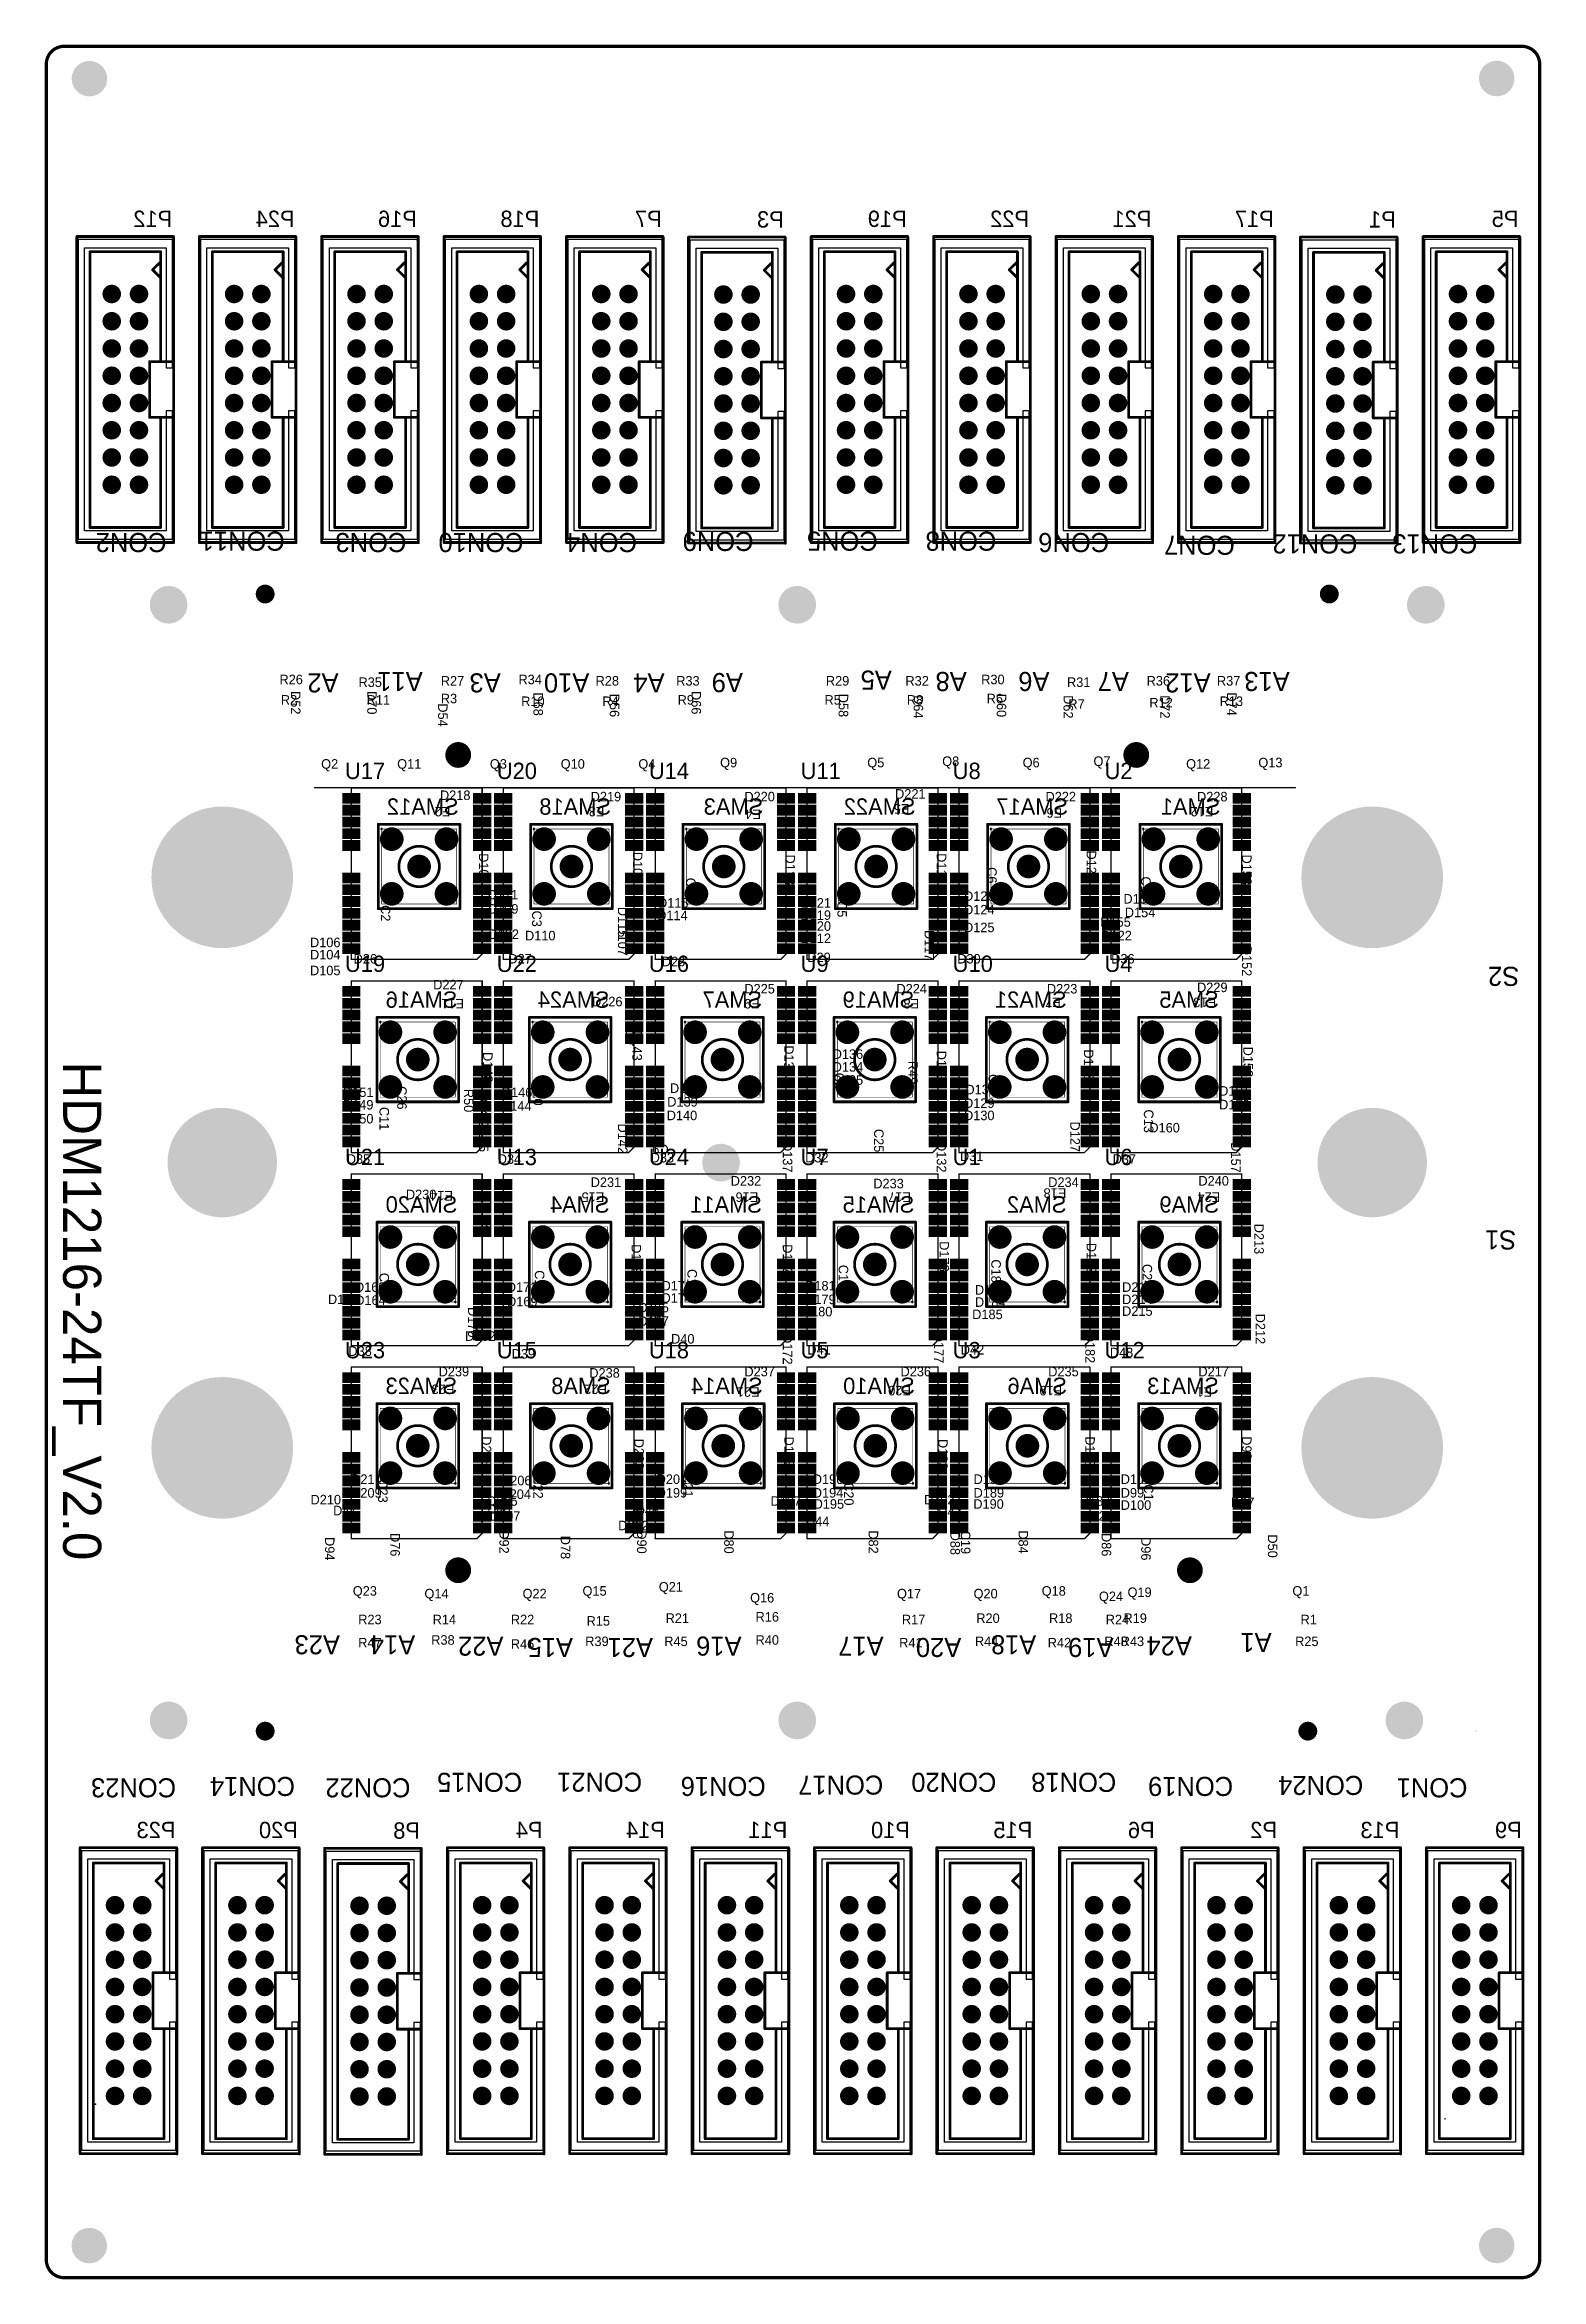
# Model space of a CAD drawing. Extents: x 11.69 to 17.18, y 4.05 to 12.26.
import ezdxf

# ---------------------------------------------------------------- set-up
doc = ezdxf.new("R2010")
doc.units = 0
doc.layers.get('0').update_dxf_attribs({"linetype": 'CONTINUOUS'})
for name, color, linetype in [('BOTTOMLAYER', 5, 'CONTINUOUS'), ('BOTTOMOVERLAY', 54, 'CONTINUOUS'), ('BOTTOMSOLDER', 6, 'CONTINUOUS'), ('MECHANICAL1', 6, 'CONTINUOUS'), ('MECHANICAL10', 56, 'CONTINUOUS'), ('MECHANICAL15', 56, 'CONTINUOUS'), ('MECHANICAL2', 216, 'CONTINUOUS'), ('MECHANICAL4', 56, 'CONTINUOUS'), ('MECHANICAL6', 56, 'CONTINUOUS'), ('MECHANICAL7', 56, 'CONTINUOUS'), ('MECHANICAL8', 56, 'CONTINUOUS'), ('MECHANICAL9', 56, 'CONTINUOUS'), ('MULTILAYER', 9, 'CONTINUOUS'), ('TOPLAYER', 1, 'CONTINUOUS'), ('TOPOVERLAY', 2, 'CONTINUOUS'), ('TOPPASTE', 8, 'CONTINUOUS'), ('TOPSOLDER', 216, 'CONTINUOUS')]:
    doc.layers.add(name, color=color, linetype=linetype)

msp = doc.modelspace()

# ---------------------------------------------------------------- texts
at = {"layer": 'BOTTOMOVERLAY', "text_generation_flag": 2}
for s, p in [('P12', (12.153, 11.587)), ('P24', (12.602, 11.587)), ('P16', (13.051, 11.587)), ('P18', (13.5, 11.587)), ('P7', (13.949, 11.587)), ('P3', (14.397, 11.585)), ('P19', (14.848, 11.587)), ('P22', (15.297, 11.587)), ('P21', (15.746, 11.587)), ('P17', (16.195, 11.587)), ('SMA12', (13.204, 9.43)), ('SMA18', (13.7631, 9.43)), ('SMA3', (14.3218, 9.43)), ('SMA22', (14.8805, 9.43)), ('SMA17', (15.4403, 9.43)), ('SMA1', (15.999, 9.43)), ('SMA16', (13.1994, 8.7213)), ('SMA24', (13.7577, 8.7213)), ('SMA7', (14.3175, 8.7213)), ('SMA19', (14.8762, 8.7213)), ('SMA21', (15.4349, 8.7213)), ('SMA5', (15.9936, 8.7213)), ('SMA20', (13.1992, 7.9697)), ('SMA4', (13.7575, 7.9697)), ('SMA11', (14.3169, 7.9697)), ('SMA15', (14.8763, 7.9697)), ('SMA2', (15.4346, 7.9697)), ('SMA9', (15.994, 7.9697)), ('SMA23', (13.199, 7.304)), ('SMA8', (13.7624, 7.304)), ('SMA14', (14.3197, 7.304)), ('SMA10', (14.8781, 7.304)), ('SMA6', (15.4365, 7.304)), ('SMA13', (15.9938, 7.304)), ('P23', (12.165, 5.674)), ('P20', (12.614, 5.674)), ('P8', (13.062, 5.672)), ('P4', (13.512, 5.674)), ('P14', (13.961, 5.674)), ('P11', (14.41, 5.674)), ('P10', (14.86, 5.674)), ('P15', (15.309, 5.674)), ('P6', (15.758, 5.674)), ('P2', (16.207, 5.674)), ('P13', (16.656, 5.674)), ('P9', (17.105, 5.674))]:
    msp.add_text(s, height=0.06, rotation=360, dxfattribs=at).set_placement(p)
for s, p in [('P5', (17.093, 11.587)), ('P1', (16.643, 11.585))]:
    msp.add_text(s, height=0.06, dxfattribs=at).set_placement(p)
at = {"layer": 'MECHANICAL10'}
for s, p in [('R26', (12.5465, 9.9089)), ('R35', (12.8365, 9.8989)), ('R27', (13.1385, 9.9039)), ('R34', (13.4235, 9.9089)), ('R28', (13.7065, 9.9039)), ('R33', (14.0025, 9.9039)), ('R29', (14.5515, 9.9039)), ('R32', (14.8435, 9.9039)), ('R30', (15.1215, 9.9089)), ('R31', (15.4365, 9.8989)), ('R36', (15.7285, 9.9039)), ('R37', (15.9865, 9.9039)), ('R2', (12.5515, 9.8339)), ('R11', (12.8665, 9.8339)), ('R3', (13.1385, 9.8389)), ('R10', (13.4335, 9.8289)), ('R4', (13.7315, 9.8289)), ('R9', (14.0075, 9.8339)), ('R5', (14.5465, 9.8339)), ('R8', (14.8485, 9.8339)), ('R6', (15.1415, 9.8389)), ('R7', (15.4415, 9.8189)), ('R12', (15.7385, 9.8239)), ('R13', (15.9965, 9.8289)), ('D218', (13.1355, 9.4839)), ('D219', (13.6885, 9.4789)), ('D220', (14.2525, 9.4789)), ('D221', (14.8055, 9.4889)), ('D222', (15.3575, 9.4789)), ('D228', (15.9135, 9.4789)), ('D111', (13.3105, 9.1189)), ('D121', (14.4585, 9.0889)), ('D109', (13.3115, 9.0669)), ('D119', (14.4585, 9.0439)), ('D120', (14.4585, 9.0039)), ('D155', (15.5585, 9.0189)), ('D106', (12.6585, 8.9439)), ('D112', (14.4585, 8.9589)), ('D104', (12.6585, 8.8989)), ('D105', (12.6585, 8.8409)), ('D29', (14.4835, 8.8889)), ('D30', (15.0335, 8.8839)), ('D36', (15.5985, 8.8839)), ('D227', (13.1105, 8.7889)), ('D225', (14.2525, 8.7739)), ('D224', (14.8105, 8.7739)), ('D223', (15.3625, 8.7739)), ('D229', (15.9135, 8.7789)), ('D226', (13.6934, 8.7267)), ('D151', (12.7795, 8.3939)), ('D149', (12.7795, 8.3479)), ('D161', (15.9945, 8.3989)), ('D159', (15.9945, 8.3489)), ('D150', (12.7795, 8.2969)), ('D35', (12.7935, 8.1489)), ('D34', (13.3475, 8.1489)), ('D33', (13.9085, 8.1539)), ('D32', (14.4755, 8.1539)), ('D31', (15.0435, 8.1589)), ('D37', (15.6038, 8.1489)), ('D230', (13.0105, 8.0189)), ('D231', (13.6885, 8.0639)), ('D232', (14.2025, 8.0689)), ('D233', (14.7255, 8.0589)), ('D234', (15.3675, 8.0639)), ('D240', (15.9185, 8.0689)), ('D165', (12.7245, 7.6339)), ('D175', (13.8635, 7.6039)), ('D167', (13.8635, 7.5539)), ('D180', (14.4635, 7.5889)), ('D185', (15.0885, 7.5789)), ('D38', (12.7995, 7.4439)), ('D40', (13.9835, 7.4889)), ('D41', (14.4835, 7.4489)), ('D42', (15.0465, 7.4489)), ('D48', (15.5935, 7.4389)), ('D239', (13.1305, 7.3689)), ('D238', (13.6835, 7.3639)), ('D237', (14.2525, 7.3689)), ('D236', (14.8255, 7.3689)), ('D235', (15.3675, 7.3689)), ('D217', (15.9185, 7.3689)), ('D196', (14.5035, 6.9739)), ('D191', (15.0935, 6.9739)), ('D101', (15.6335, 6.9739)), ('D210', (12.6605, 6.8989)), ('D205', (13.3085, 6.8939)), ('D194', (14.5035, 6.9239)), ('D195', (14.5065, 6.8829)), ('D43', (14.9635, 6.8539)), ('D190', (15.0925, 6.8829)), ('D189', (15.0935, 6.9239)), ('D99', (15.6335, 6.9239)), ('D100', (15.6335, 6.8789)), ('D44', (14.4785, 6.8189)), ('D25', (15.5185, 6.8389)), ('Q23', (12.8155, 6.5639)), ('Q14', (13.0785, 6.5539)), ('Q22', (13.4385, 6.5539)), ('Q15', (13.6585, 6.5639)), ('Q21', (13.9385, 6.5789)), ('Q16', (14.2735, 6.5389)), ('Q17', (14.8125, 6.5539)), ('Q20', (15.0935, 6.5539)), ('Q18', (15.3435, 6.5639)), ('Q24', (15.5535, 6.5439)), ('Q19', (15.6585, 6.5589)), ('Q1', (16.2635, 6.5639))]:
    msp.add_text(s, height=0.035, dxfattribs=at).set_placement(p)
for s, rotation, p in [('D52', 270, (12.5885, 9.8839)), ('D70', 270, (12.8685, 9.8839)), ('D68', 270, (13.4785, 9.8789)), ('D56', 270, (13.7585, 9.8739)), ('D66', 270, (14.0585, 9.8839)), ('D58', 270, (14.5985, 9.8739)), ('D64', 270, (14.8735, 9.8689)), ('D60', 270, (15.1785, 9.8739)), ('D62', 270, (15.4235, 9.8689)), ('D72', 270, (15.7785, 9.8689)), ('D74', 270, (16.0235, 9.8789)), ('D54', 270, (13.1285, 9.8389)), ('Q2', 360, (12.6995, 9.5989)), ('Q11', 360, (12.9785, 9.5989)), ('Q3', 360, (13.3185, 9.5989)), ('Q10', 360, (13.5785, 9.5989)), ('Q4', 360, (13.8635, 9.5989)), ('Q9', 360, (14.1635, 9.6039)), ('Q5', 360, (14.7035, 9.6039)), ('Q8', 360, (14.9785, 9.6089)), ('Q6', 360, (15.2735, 9.6039)), ('Q7', 360, (15.5335, 9.6089)), ('Q12', 360, (15.8735, 9.5989)), ('Q13', 360, (16.1385, 9.6039)), ('E2', 180, (13.1735, 9.4589)), ('E3', 180, (13.7385, 9.4589)), ('E4', 180, (14.3135, 9.4489)), ('E5', 180, (14.8585, 9.4689)), ('E6', 180, (15.4185, 9.4539)), ('E12', 180, (15.9735, 9.4589)), ('D103', 270, (13.2785, 9.2889)), ('D108', 270, (13.8435, 9.2939)), ('D113', 270, (14.4035, 9.2839)), ('D118', 270, (14.9585, 9.2889)), ('D123', 270, (15.5085, 9.2989)), ('D153', 270, (16.0785, 9.2839)), ('C4', 270, (14.0385, 9.1989)), ('C6', 270, (15.1435, 9.2376)), ('C12', 270, (15.7085, 9.2033)), ('D116', 360, (13.9355, 9.0889)), ('C5', 270, (14.5935, 9.1133)), ('D126', 360, (15.0585, 9.1139)), ('D156', 360, (15.6435, 9.1039)), ('C2', 270, (12.9185, 9.0983)), ('C3', 270, (13.4735, 9.0783)), ('D115', 270, (13.7885, 9.0919)), ('D114', 360, (13.9325, 9.0429)), ('D124', 360, (15.0585, 9.0639)), ('D125', 360, (15.0585, 8.9989)), ('D154', 360, (15.6485, 9.0539)), ('D102', 360, (13.3135, 8.9739)), ('D110', 360, (13.4475, 8.9689)), ('D107', 270, (13.7885, 9.0239)), ('D117', 270, (14.9135, 9.0069)), ('D122', 360, (15.5625, 8.9689)), ('D152', 270, (16.0785, 8.9489)), ('D26', 360, (12.8185, 8.8839)), ('D27', 360, (13.3865, 8.8839)), ('D28', 360, (13.9495, 8.8739)), ('E11', 180, (13.2235, 8.7539)), ('E9', 180, (14.3085, 8.7539)), ('E8', 180, (14.8935, 8.7539)), ('E7', 180, (15.4135, 8.7589)), ('E13', 180, (15.9835, 8.7589)), ('E10', 270, (13.8185, 8.6689)), ('D143', 270, (13.8413, 8.6389)), ('D148', 270, (13.2935, 8.5589)), ('D138', 270, (14.3985, 8.5839)), ('D136', 360, (14.5765, 8.5339)), ('D133', 270, (14.9585, 8.5639)), ('D128', 270, (15.4985, 8.5689)), ('D158', 270, (16.0835, 8.5789)), ('D134', 360, (14.5765, 8.4869)), ('D135', 360, (14.5765, 8.4389)), ('C8', 270, (14.5835, 8.4833)), ('R49', 270, (14.8535, 8.5269)), ('C7', 270, (15.1485, 8.4783)), ('C26', 270, (12.9785, 8.4339)), ('R50', 270, (13.2235, 8.4239)), ('D147', 270, (13.2785, 8.4089)), ('D144', 360, (13.3595, 8.3439)), ('D146', 360, (13.3625, 8.3939)), ('C10', 270, (13.4785, 8.4483)), ('D139', 360, (13.9695, 8.3589)), ('D141', 360, (13.9795, 8.4089)), ('D129', 360, (15.0585, 8.3539)), ('D131', 360, (15.0635, 8.4039)), ('C11', 270, (12.9135, 8.3576)), ('D145', 270, (13.2785, 8.3039)), ('D142', 270, (13.7885, 8.2969)), ('D140', 360, (13.9675, 8.3089)), ('D130', 360, (15.0585, 8.3089)), ('D127', 270, (15.4485, 8.3039)), ('C13', 270, (15.7185, 8.3483)), ('D160', 360, (15.7385, 8.2639)), ('C9', 180, (13.9747, 8.2189)), ('D137', 270, (14.3935, 8.2289)), ('C25', 270, (14.7285, 8.2769)), ('D132', 270, (14.9585, 8.2289)), ('D157', 270, (16.0385, 8.2279)), ('E14', 180, (13.1835, 8.0489)), ('E15', 180, (13.7385, 8.0439)), ('E16', 180, (14.3035, 8.0439)), ('E17', 180, (14.8635, 8.0439)), ('E18', 180, (15.4335, 8.0589)), ('E24', 180, (15.9985, 8.0439)), ('D163', 270, (13.2885, 8.0239)), ('D213', 270, (16.1235, 7.9289)), ('D168', 270, (13.8385, 7.8539)), ('D173', 270, (14.3935, 7.8539)), ('D178', 270, (14.9685, 7.8649)), ('C18', 270, (15.1585, 7.7983)), ('D183', 270, (15.5085, 7.8589)), ('D166', 360, (12.8235, 7.6789)), ('C14', 270, (12.9135, 7.7489)), ('D171', 360, (13.3805, 7.6789)), ('C15', 270, (13.4835, 7.7583)), ('D176', 360, (13.9485, 7.6839)), ('C16', 270, (14.0435, 7.7626)), ('D181', 360, (14.4755, 7.6839)), ('C17', 270, (14.5985, 7.7783)), ('D216', 360, (15.6385, 7.6789)), ('C24', 270, (15.7135, 7.7814)), ('D164', 360, (12.8245, 7.6309)), ('D169', 360, (13.3815, 7.6259)), ('D174', 360, (13.9485, 7.6389)), ('D179', 360, (14.4755, 7.6339)), ('D186', 360, (15.0985, 7.6689)), ('D184', 360, (15.0985, 7.6239)), ('D214', 360, (15.6385, 7.6339)), ('D170', 270, (13.2385, 7.6229)), ('D215', 360, (15.6385, 7.5909)), ('D212', 270, (16.1285, 7.5989)), ('D162', 360, (13.2275, 7.4989)), ('D39', 360, (13.3985, 7.4339)), ('D172', 270, (14.3935, 7.5239)), ('D177', 270, (14.9485, 7.5289)), ('D182', 270, (15.5035, 7.5289)), ('E23', 180, (13.1885, 7.3389)), ('E22', 180, (13.7485, 7.3389)), ('E21', 180, (14.3085, 7.3289)), ('E20', 180, (14.8635, 7.3339)), ('E19', 180, (15.4185, 7.3339)), ('E1', 180, (15.9685, 7.3289)), ('D208', 270, (13.2885, 7.1489)), ('D203', 270, (13.8485, 7.1399)), ('D198', 270, (14.3985, 7.1479)), ('D193', 270, (14.9635, 7.1389)), ('D188', 270, (15.5035, 7.1489)), ('D98', 270, (16.0785, 7.1489)), ('D211', 360, (12.8095, 6.9739)), ('C23', 270, (12.9085, 6.9908)), ('D206', 360, (13.3595, 6.9689)), ('C22', 270, (13.4785, 7.0058)), ('D201', 360, (13.9305, 6.9739)), ('C21', 270, (14.0285, 7.0101)), ('C20', 270, (14.6185, 6.9808)), ('D47', 360, (12.7435, 6.8589)), ('D209', 360, (12.8095, 6.9239)), ('D46', 360, (13.3085, 6.8639)), ('D204', 360, (13.3575, 6.9189)), ('D45', 360, (13.8535, 6.8589)), ('D199', 360, (13.9305, 6.9239)), ('D197', 360, (14.3485, 6.8939)), ('D192', 360, (14.9115, 6.8989)), ('D187', 360, (15.4835, 6.8939)), ('C1', 270, (15.7185, 6.9726)), ('D97', 360, (16.0385, 6.8889)), ('D207', 360, (13.3185, 6.8389)), ('D202', 360, (13.7895, 6.8039)), ('D200', 270, (13.8435, 6.8839)), ('D94', 270, (12.7135, 6.7789)), ('D76', 270, (12.9535, 6.7939)), ('D92', 270, (13.3535, 6.8039)), ('D78', 270, (13.5785, 6.7839)), ('D90', 270, (13.8585, 6.8039)), ('D80', 270, (14.1785, 6.8039)), ('D82', 270, (14.7085, 6.8039)), ('D88', 270, (15.0085, 6.7989)), ('C19', 270, (15.0468, 6.8023)), ('D84', 270, (15.2585, 6.8039)), ('D86', 270, (15.5635, 6.7939)), ('D96', 270, (15.7085, 6.7789)), ('D50', 270, (16.1735, 6.7889)), ('R23', 360, (12.8355, 6.4589)), ('R14', 360, (13.1085, 6.4589)), ('R22', 360, (13.3955, 6.4589)), ('R15', 360, (13.6735, 6.4539)), ('R21', 360, (13.9635, 6.4639)), ('R16', 360, (14.2935, 6.4689)), ('R17', 360, (14.8305, 6.4589)), ('R20', 360, (15.1035, 6.4639)), ('R18', 360, (15.3705, 6.4639)), ('R24', 360, (15.5785, 6.4589)), ('R19', 360, (15.6435, 6.4639)), ('R1', 360, (16.2935, 6.4589)), ('R47', 360, (12.8355, 6.3739)), ('R38', 360, (13.1035, 6.3839)), ('R46', 360, (13.3955, 6.3689)), ('R39', 360, (13.6685, 6.3789)), ('R45', 360, (13.9585, 6.3789)), ('R40', 360, (14.2935, 6.3839)), ('R41', 360, (14.8205, 6.3739)), ('R44', 360, (15.0985, 6.3789)), ('R42', 360, (15.3655, 6.3739)), ('R48', 360, (15.5735, 6.3789)), ('R43', 360, (15.6335, 6.3789)), ('R25', 360, (16.2735, 6.3789))]:
    msp.add_text(s, height=0.035, rotation=rotation, dxfattribs=at).set_placement(p)
at = {"layer": 'MECHANICAL15'}
for s, p in [('CON2', (12.1322, 10.4639)), ('CON11', (12.566, 10.4689)), ('CON3', (13.0122, 10.4639)), ('CON10', (13.4422, 10.4639)), ('CON4', (13.8585, 10.4639)), ('CON9', (14.286, 10.4679)), ('CON5', (14.7422, 10.4689)), ('CON8', (15.1772, 10.4689)), ('CON6', (15.591, 10.4639)), ('CON7', (16.0522, 10.4539)), ('CON12', (16.5022, 10.4589)), ('CON13', (16.9422, 10.4589)), ('A2', (12.7635, 9.9489)), ('A11', (13.0722, 9.9539)), ('A3', (13.3585, 9.9489)), ('A10', (13.6835, 9.9489)), ('A4', (13.9597, 9.9489)), ('A9', (14.2472, 9.95)), ('A5', (14.7935, 9.9589)), ('A8', (15.0685, 9.9539)), ('A6', (15.3722, 9.9539)), ('A7', (15.6635, 9.9539)), ('A12', (15.9635, 9.9489)), ('A13', (16.2535, 9.9539)), ('S2', (17.096, 8.8718)), ('S1', (17.0847, 7.9045)), ('A23', (12.7685, 6.4189)), ('A14', (13.0447, 6.4189)), ('A22', (13.3685, 6.4139)), ('A15', (13.6235, 6.4089)), ('A21', (13.9172, 6.4089)), ('A16', (14.2422, 6.4139)), ('A17', (14.7635, 6.4139)), ('A20', (15.0485, 6.4089)), ('A18', (15.3235, 6.4189)), ('A19', (15.6072, 6.4089)), ('A24', (15.8947, 6.4146)), ('A1', (16.1872, 6.4267)), ('CON15', (13.4372, 5.9139)), ('CON21', (13.8773, 5.9146)), ('CON17', (14.7622, 5.9039)), ('CON20', (15.1772, 5.9139)), ('CON18', (15.6172, 5.9139)), ('CON23', (12.1672, 5.8939)), ('CON14', (12.6035, 5.8989)), ('CON22', (13.0272, 5.8939)), ('CON16', (14.331, 5.8989)), ('CON19', (16.046, 5.8989)), ('CON24', (16.5235, 5.9026)), ('CON1', (16.906, 5.8939))]:
    msp.add_text(s, height=0.07, rotation=180, dxfattribs=at).set_placement(p)
at = {"layer": 'MECHANICAL7'}
msp.add_text('HDM1216-24TF_V2.0', height=0.14, rotation=270, dxfattribs=at).set_placement((11.7525, 8.5249))
at = {"layer": 'TOPOVERLAY'}
for s, p in [('U17', (12.787, 9.561)), ('U20', (13.344, 9.561)), ('U14', (13.902, 9.561)), ('U11', (14.459, 9.561)), ('U8', (15.017, 9.561)), ('U2', (15.574, 9.561)), ('U19', (12.787, 8.853)), ('U22', (13.344, 8.853)), ('U16', (13.902, 8.853)), ('U9', (14.459, 8.853)), ('U10', (15.017, 8.853)), ('U4', (15.574, 8.853)), ('U21', (12.787, 8.144)), ('U13', (13.344, 8.144)), ('U24', (13.902, 8.144)), ('U7', (14.459, 8.144)), ('U1', (15.017, 8.144)), ('U6', (15.574, 8.144)), ('U23', (12.787, 7.435)), ('U15', (13.344, 7.435)), ('U18', (13.902, 7.435)), ('U5', (14.459, 7.435)), ('U3', (15.017, 7.435)), ('U12', (15.574, 7.435))]:
    msp.add_text(s, height=0.06, dxfattribs=at).set_placement(p)

# ---------------------------------------------------------------- blocks, each defined once
blk = doc.blocks.new('IDC_TH_16P_P2_54_C3406_B_1')
at = {"layer": 'BOTTOMLAYER', "const_width": 0.03}
for points in [[(-0.365, 0.05, 1), (-0.335, 0.05, 1)], [(-0.265, 0.05, 1), (-0.235, 0.05, 1)], [(-0.165, 0.05, 1), (-0.135, 0.05, 1)], [(-0.065, 0.05, 1), (-0.035, 0.05, 1)], [(0.035, 0.05, 1), (0.065, 0.05, 1)], [(0.135, 0.05, 1), (0.165, 0.05, 1)], [(0.235, 0.05, 1), (0.265, 0.05, 1)], [(0.335, 0.05, 1), (0.365, 0.05, 1)], [(-0.365, -0.05, 1), (-0.335, -0.05, 1)], [(-0.265, -0.05, 1), (-0.235, -0.05, 1)], [(-0.165, -0.05, 1), (-0.135, -0.05, 1)], [(-0.065, -0.05, 1), (-0.035, -0.05, 1)], [(0.035, -0.05, 1), (0.065, -0.05, 1)], [(0.135, -0.05, 1), (0.165, -0.05, 1)], [(0.235, -0.05, 1), (0.265, -0.05, 1)], [(0.335, -0.05, 1), (0.365, -0.05, 1)]]:
    blk.add_lwpolyline(points, format="xyb", close=True, dxfattribs=at)
at = {"layer": 'BOTTOMOVERLAY', "const_width": 0.01}
for points in [[(-0.561, -0.178), (-0.561, 0.17633)], [(0.56299, 0.177), (-0.5589, 0.177)], [(-0.102, 0.091), (-0.102, 0.176)], [(0.103, 0.176), (0.104, 0.177)], [(0.103, 0.089), (0.103, 0.176)], [(0.562, -0.178), (0.562, 0.17633)], [(-0.103, 0.13), (-0.505, 0.13)], [(-0.505, -0.12966), (-0.505, 0.129)], [(-0.439, 0.1), (-0.464, 0.125)], [(-0.439, 0.1), (-0.412, 0.127)], [(-0.412, 0.127), (-0.412, 0.128)], [(-0.102, 0.129), (-0.103, 0.13)], [(0.103, 0.089), (-0.102, 0.089)], [(0.104, 0.13), (0.104, 0.131)], [(0.507, 0.13), (0.104, 0.13)], [(0.507, -0.12966), (0.507, 0.129)], [(0.50709, -0.13), (-0.50466, -0.13)], [(0.5622, -0.178), (-0.5599, -0.178)]]:
    blk.add_lwpolyline(points, dxfattribs=at)
at = {"layer": 'BOTTOMOVERLAY', "const_width": 0.005}
for points in [[(-0.5635, 0.17633, 1), (-0.5585, 0.17633, 1)], [(-0.5614, 0.177, 1), (-0.5564, 0.177, 1)], [(-0.1045, 0.176, 1), (-0.0995, 0.176, 1)], [(0.1005, 0.176, 1), (0.1055, 0.176, 1)], [(0.1005, 0.176, 1), (0.1055, 0.176, 1)], [(0.1015, 0.177, 1), (0.1065, 0.177, 1)], [(0.5595, 0.17633, 1), (0.5645, 0.17633, 1)], [(0.56049, 0.177, 1), (0.56549, 0.177, 1)], [(-0.5075, 0.13, 1), (-0.5025, 0.13, 1)], [(-0.5075, 0.129, 1), (-0.5025, 0.129, 1)], [(-0.4665, 0.125, 1), (-0.4615, 0.125, 1)], [(-0.4415, 0.1, 1), (-0.4365, 0.1, 1)], [(-0.4415, 0.1, 1), (-0.4365, 0.1, 1)], [(-0.4145, 0.128, 1), (-0.4095, 0.128, 1)], [(-0.4145, 0.127, 1), (-0.4095, 0.127, 1)], [(-0.4145, 0.127, 1), (-0.4095, 0.127, 1)], [(-0.1055, 0.13, 1), (-0.1005, 0.13, 1)], [(-0.1055, 0.13, 1), (-0.1005, 0.13, 1)], [(-0.1045, 0.129, 1), (-0.0995, 0.129, 1)], [(-0.1045, 0.091, 1), (-0.0995, 0.091, 1)], [(-0.1045, 0.089, 1), (-0.0995, 0.089, 1)], [(0.1005, 0.089, 1), (0.1055, 0.089, 1)], [(0.1005, 0.089, 1), (0.1055, 0.089, 1)], [(0.1015, 0.131, 1), (0.1065, 0.131, 1)], [(0.1015, 0.13, 1), (0.1065, 0.13, 1)], [(0.1015, 0.13, 1), (0.1065, 0.13, 1)], [(0.5045, 0.13, 1), (0.5095, 0.13, 1)], [(0.5045, 0.129, 1), (0.5095, 0.129, 1)], [(-0.5075, -0.12966, 1), (-0.5025, -0.12966, 1)], [(-0.50716, -0.13, 1), (-0.50216, -0.13, 1)], [(0.5045, -0.12966, 1), (0.5095, -0.12966, 1)], [(0.50459, -0.13, 1), (0.50959, -0.13, 1)], [(-0.5635, -0.178, 1), (-0.5585, -0.178, 1)], [(-0.5624, -0.178, 1), (-0.5574, -0.178, 1)], [(0.5595, -0.178, 1), (0.5645, -0.178, 1)], [(0.5597, -0.178, 1), (0.5647, -0.178, 1)]]:
    blk.add_lwpolyline(points, format="xyb", close=True, dxfattribs=at)
at = {"layer": 'BOTTOMSOLDER', "const_width": 0.034}
for points in [[(-0.367, 0.05, 1), (-0.333, 0.05, 1)], [(-0.267, 0.05, 1), (-0.233, 0.05, 1)], [(-0.167, 0.05, 1), (-0.133, 0.05, 1)], [(-0.067, 0.05, 1), (-0.033, 0.05, 1)], [(0.033, 0.05, 1), (0.067, 0.05, 1)], [(0.133, 0.05, 1), (0.167, 0.05, 1)], [(0.233, 0.05, 1), (0.267, 0.05, 1)], [(0.333, 0.05, 1), (0.367, 0.05, 1)], [(-0.367, -0.05, 1), (-0.333, -0.05, 1)], [(-0.267, -0.05, 1), (-0.233, -0.05, 1)], [(-0.167, -0.05, 1), (-0.133, -0.05, 1)], [(-0.067, -0.05, 1), (-0.033, -0.05, 1)], [(0.033, -0.05, 1), (0.067, -0.05, 1)], [(0.133, -0.05, 1), (0.167, -0.05, 1)], [(0.233, -0.05, 1), (0.267, -0.05, 1)], [(0.333, -0.05, 1), (0.367, -0.05, 1)]]:
    blk.add_lwpolyline(points, format="xyb", close=True, dxfattribs=at)
at = {"layer": 'MECHANICAL2'}
for p, q in [((-0.07874, 0.173228), (-0.549605, 0.173228)), ((-0.549605, 0.173228), (-0.549605, -0.173228)), ((-0.07874, 0.149606), (-0.07874, 0.173228)), ((0.549605, 0.173228), (0.07874, 0.173228)), ((0.07874, 0.173228), (0.07874, 0.149606)), ((0.549605, -0.173228), (0.549605, 0.173228)), ((-0.519685, -0.149606), (-0.519685, 0.149606)), ((-0.519685, 0.149606), (-0.07874, 0.149606)), ((-0.439, 0.1), (-0.465, 0.13)), ((-0.465, 0.13), (-0.412, 0.13)), ((-0.412, 0.13), (-0.439, 0.1)), ((0.07874, 0.149606), (0.519685, 0.149606)), ((0.519685, 0.149606), (0.519685, -0.149606)), ((0.519685, -0.149606), (-0.519685, -0.149606)), ((-0.549605, -0.173228), (0.549605, -0.173228))]:
    blk.add_line(p, q, dxfattribs=at)
at = {"layer": 'MECHANICAL6', "const_width": 0.002}
for points in [[(0.549607, 0.173229), (-0.549606, 0.173229)], [(-0.549606, -0.173228), (-0.549606, 0.173229)], [(0.549607, -0.173228), (0.549607, 0.173229)], [(0.549607, -0.173228), (-0.549606, -0.173228)]]:
    blk.add_lwpolyline(points, dxfattribs=at)
at = {"layer": 'MECHANICAL6', "const_width": 0.001}
for points in [[(-0.550106, 0.173229, 1), (-0.549106, 0.173229, 1)], [(-0.550106, 0.173229, 1), (-0.549106, 0.173229, 1)], [(0.549107, 0.173229, 1), (0.550107, 0.173229, 1)], [(0.549107, 0.173229, 1), (0.550107, 0.173229, 1)], [(-0.550106, -0.173228, 1), (-0.549106, -0.173228, 1)], [(-0.550106, -0.173228, 1), (-0.549106, -0.173228, 1)], [(0.549107, -0.173228, 1), (0.550107, -0.173228, 1)], [(0.549107, -0.173228, 1), (0.550107, -0.173228, 1)]]:
    blk.add_lwpolyline(points, format="xyb", close=True, dxfattribs=at)
at = {"layer": 'MECHANICAL8'}
for p, q in [((-0.551417, 0.175037), (-0.552165, 0.17323)), ((-0.552165, 0.17323), (-0.552165, 0.17323)), ((-0.552165, 0.17323), (-0.551417, 0.171423)), ((-0.54961, 0.175786), (-0.551417, 0.175037)), ((-0.551417, 0.171423), (-0.54961, 0.170675)), ((-0.547803, 0.175037), (-0.54961, 0.175786)), ((-0.54961, 0.170675), (-0.547803, 0.171423)), ((-0.547054, 0.17323), (-0.547803, 0.175037)), ((-0.547803, 0.171423), (-0.547054, 0.17323)), ((-0.547054, 0.17323), (-0.547054, 0.17323))]:
    blk.add_line(p, q, dxfattribs=at)
at = {"layer": 'MECHANICAL9'}
for p, q in [((-0.362598, 0.062598), (-0.362598, 0.037402)), ((-0.337402, 0.062598), (-0.362598, 0.062598)), ((-0.362598, 0.037402), (-0.337402, 0.037402)), ((-0.337402, 0.037402), (-0.337402, 0.062598)), ((-0.262598, 0.062598), (-0.262598, 0.037402)), ((-0.237402, 0.062598), (-0.262598, 0.062598)), ((-0.262598, 0.037402), (-0.237402, 0.037402)), ((-0.237402, 0.037402), (-0.237402, 0.062598)), ((-0.162598, 0.062598), (-0.162598, 0.037402)), ((-0.137402, 0.062598), (-0.162598, 0.062598)), ((-0.162598, 0.037402), (-0.137402, 0.037402)), ((-0.137402, 0.037402), (-0.137402, 0.062598)), ((-0.062598, 0.062598), (-0.062598, 0.037402)), ((-0.037402, 0.062598), (-0.062598, 0.062598)), ((-0.062598, 0.037402), (-0.037402, 0.037402)), ((-0.037402, 0.037402), (-0.037402, 0.062598)), ((0.037402, 0.062598), (0.037402, 0.037402)), ((0.062598, 0.062598), (0.037402, 0.062598)), ((0.037402, 0.037402), (0.062598, 0.037402)), ((0.062598, 0.037402), (0.062598, 0.062598)), ((0.137402, 0.062598), (0.137402, 0.037402)), ((0.162598, 0.062598), (0.137402, 0.062598)), ((0.137402, 0.037402), (0.162598, 0.037402)), ((0.162598, 0.037402), (0.162598, 0.062598)), ((0.237402, 0.062598), (0.237402, 0.037402)), ((0.262598, 0.062598), (0.237402, 0.062598)), ((0.237402, 0.037402), (0.262598, 0.037402)), ((0.262598, 0.037402), (0.262598, 0.062598)), ((0.337402, 0.062598), (0.337402, 0.037402)), ((0.362598, 0.062598), (0.337402, 0.062598)), ((0.337402, 0.037402), (0.362598, 0.037402)), ((0.362598, 0.037402), (0.362598, 0.062598)), ((-0.362598, -0.037402), (-0.362598, -0.062598)), ((-0.337402, -0.037402), (-0.362598, -0.037402)), ((-0.362598, -0.062598), (-0.337402, -0.062598)), ((-0.337402, -0.062598), (-0.337402, -0.037402)), ((-0.262598, -0.037402), (-0.262598, -0.062598)), ((-0.237402, -0.037402), (-0.262598, -0.037402)), ((-0.262598, -0.062598), (-0.237402, -0.062598)), ((-0.237402, -0.062598), (-0.237402, -0.037402)), ((-0.162598, -0.037402), (-0.162598, -0.062598)), ((-0.137402, -0.037402), (-0.162598, -0.037402)), ((-0.162598, -0.062598), (-0.137402, -0.062598)), ((-0.137402, -0.062598), (-0.137402, -0.037402)), ((-0.062598, -0.037402), (-0.062598, -0.062598)), ((-0.037402, -0.037402), (-0.062598, -0.037402)), ((-0.062598, -0.062598), (-0.037402, -0.062598)), ((-0.037402, -0.062598), (-0.037402, -0.037402)), ((0.037402, -0.037402), (0.037402, -0.062598)), ((0.062598, -0.037402), (0.037402, -0.037402)), ((0.037402, -0.062598), (0.062598, -0.062598)), ((0.062598, -0.062598), (0.062598, -0.037402)), ((0.137402, -0.037402), (0.137402, -0.062598)), ((0.162598, -0.037402), (0.137402, -0.037402)), ((0.137402, -0.062598), (0.162598, -0.062598)), ((0.162598, -0.062598), (0.162598, -0.037402)), ((0.237402, -0.037402), (0.237402, -0.062598)), ((0.262598, -0.037402), (0.237402, -0.037402)), ((0.237402, -0.062598), (0.262598, -0.062598)), ((0.262598, -0.062598), (0.262598, -0.037402)), ((0.337402, -0.037402), (0.337402, -0.062598)), ((0.362598, -0.037402), (0.337402, -0.037402)), ((0.337402, -0.062598), (0.362598, -0.062598)), ((0.362598, -0.062598), (0.362598, -0.037402))]:
    blk.add_line(p, q, dxfattribs=at)
at = {"layer": 'MULTILAYER', "const_width": 0.03}
for points in [[(-0.365, 0.05, 1), (-0.335, 0.05, 1)], [(-0.265, 0.05, 1), (-0.235, 0.05, 1)], [(-0.165, 0.05, 1), (-0.135, 0.05, 1)], [(-0.065, 0.05, 1), (-0.035, 0.05, 1)], [(0.035, 0.05, 1), (0.065, 0.05, 1)], [(0.135, 0.05, 1), (0.165, 0.05, 1)], [(0.235, 0.05, 1), (0.265, 0.05, 1)], [(0.335, 0.05, 1), (0.365, 0.05, 1)], [(-0.365, -0.05, 1), (-0.335, -0.05, 1)], [(-0.265, -0.05, 1), (-0.235, -0.05, 1)], [(-0.165, -0.05, 1), (-0.135, -0.05, 1)], [(-0.065, -0.05, 1), (-0.035, -0.05, 1)], [(0.035, -0.05, 1), (0.065, -0.05, 1)], [(0.135, -0.05, 1), (0.165, -0.05, 1)], [(0.235, -0.05, 1), (0.265, -0.05, 1)], [(0.335, -0.05, 1), (0.365, -0.05, 1)]]:
    blk.add_lwpolyline(points, format="xyb", close=True, dxfattribs=at)
at = {"layer": 'TOPLAYER', "const_width": 0.03}
for points in [[(-0.365, 0.05, 1), (-0.335, 0.05, 1)], [(-0.265, 0.05, 1), (-0.235, 0.05, 1)], [(-0.165, 0.05, 1), (-0.135, 0.05, 1)], [(-0.065, 0.05, 1), (-0.035, 0.05, 1)], [(0.035, 0.05, 1), (0.065, 0.05, 1)], [(0.135, 0.05, 1), (0.165, 0.05, 1)], [(0.235, 0.05, 1), (0.265, 0.05, 1)], [(0.335, 0.05, 1), (0.365, 0.05, 1)], [(-0.365, -0.05, 1), (-0.335, -0.05, 1)], [(-0.265, -0.05, 1), (-0.235, -0.05, 1)], [(-0.165, -0.05, 1), (-0.135, -0.05, 1)], [(-0.065, -0.05, 1), (-0.035, -0.05, 1)], [(0.035, -0.05, 1), (0.065, -0.05, 1)], [(0.135, -0.05, 1), (0.165, -0.05, 1)], [(0.235, -0.05, 1), (0.265, -0.05, 1)], [(0.335, -0.05, 1), (0.365, -0.05, 1)]]:
    blk.add_lwpolyline(points, format="xyb", close=True, dxfattribs=at)
at = {"layer": 'TOPSOLDER', "const_width": 0.034}
for points in [[(-0.367, 0.05, 1), (-0.333, 0.05, 1)], [(-0.267, 0.05, 1), (-0.233, 0.05, 1)], [(-0.167, 0.05, 1), (-0.133, 0.05, 1)], [(-0.067, 0.05, 1), (-0.033, 0.05, 1)], [(0.033, 0.05, 1), (0.067, 0.05, 1)], [(0.133, 0.05, 1), (0.167, 0.05, 1)], [(0.233, 0.05, 1), (0.267, 0.05, 1)], [(0.333, 0.05, 1), (0.367, 0.05, 1)], [(-0.367, -0.05, 1), (-0.333, -0.05, 1)], [(-0.267, -0.05, 1), (-0.233, -0.05, 1)], [(-0.167, -0.05, 1), (-0.133, -0.05, 1)], [(-0.067, -0.05, 1), (-0.033, -0.05, 1)], [(0.033, -0.05, 1), (0.067, -0.05, 1)], [(0.133, -0.05, 1), (0.167, -0.05, 1)], [(0.233, -0.05, 1), (0.267, -0.05, 1)], [(0.333, -0.05, 1), (0.367, -0.05, 1)]]:
    blk.add_lwpolyline(points, format="xyb", close=True, dxfattribs=at)
blk = doc.blocks.new('IDC_TH_16P_P2_54_C3406_B_2')
at = {"layer": 'BOTTOMLAYER', "const_width": 0.03}
for points in [[(-0.365, 0.05, 1), (-0.335, 0.05, 1)], [(-0.265, 0.05, 1), (-0.235, 0.05, 1)], [(-0.165, 0.05, 1), (-0.135, 0.05, 1)], [(-0.065, 0.05, 1), (-0.035, 0.05, 1)], [(0.035, 0.05, 1), (0.065, 0.05, 1)], [(0.135, 0.05, 1), (0.165, 0.05, 1)], [(0.235, 0.05, 1), (0.265, 0.05, 1)], [(0.335, 0.05, 1), (0.365, 0.05, 1)], [(-0.365, -0.05, 1), (-0.335, -0.05, 1)], [(-0.265, -0.05, 1), (-0.235, -0.05, 1)], [(-0.165, -0.05, 1), (-0.135, -0.05, 1)], [(-0.065, -0.05, 1), (-0.035, -0.05, 1)], [(0.035, -0.05, 1), (0.065, -0.05, 1)], [(0.135, -0.05, 1), (0.165, -0.05, 1)], [(0.235, -0.05, 1), (0.265, -0.05, 1)], [(0.335, -0.05, 1), (0.365, -0.05, 1)]]:
    blk.add_lwpolyline(points, format="xyb", close=True, dxfattribs=at)
at = {"layer": 'BOTTOMOVERLAY', "const_width": 0.01}
for points in [[(-0.561, -0.178), (-0.561, 0.17633)], [(0.56299, 0.177), (-0.5589, 0.177)], [(-0.102, 0.091), (-0.102, 0.176)], [(0.103, 0.176), (0.104, 0.177)], [(0.103, 0.089), (0.103, 0.176)], [(0.562, -0.178), (0.562, 0.17633)], [(-0.103, 0.13), (-0.505, 0.13)], [(-0.505, -0.12966), (-0.505, 0.129)], [(-0.439, 0.1), (-0.464, 0.125)], [(-0.439, 0.1), (-0.412, 0.127)], [(-0.412, 0.127), (-0.412, 0.128)], [(-0.102, 0.129), (-0.103, 0.13)], [(0.103, 0.089), (-0.102, 0.089)], [(0.104, 0.13), (0.104, 0.131)], [(0.507, 0.13), (0.104, 0.13)], [(0.507, -0.12966), (0.507, 0.129)], [(0.50709, -0.13), (-0.50466, -0.13)], [(0.5622, -0.178), (-0.5599, -0.178)]]:
    blk.add_lwpolyline(points, dxfattribs=at)
at = {"layer": 'BOTTOMOVERLAY', "const_width": 0.005}
for points in [[(-0.5635, 0.17633, 1), (-0.5585, 0.17633, 1)], [(-0.5614, 0.177, 1), (-0.5564, 0.177, 1)], [(-0.1045, 0.176, 1), (-0.0995, 0.176, 1)], [(0.1005, 0.176, 1), (0.1055, 0.176, 1)], [(0.1005, 0.176, 1), (0.1055, 0.176, 1)], [(0.1015, 0.177, 1), (0.1065, 0.177, 1)], [(0.5595, 0.17633, 1), (0.5645, 0.17633, 1)], [(0.56049, 0.177, 1), (0.56549, 0.177, 1)], [(-0.5075, 0.13, 1), (-0.5025, 0.13, 1)], [(-0.5075, 0.129, 1), (-0.5025, 0.129, 1)], [(-0.4665, 0.125, 1), (-0.4615, 0.125, 1)], [(-0.4415, 0.1, 1), (-0.4365, 0.1, 1)], [(-0.4415, 0.1, 1), (-0.4365, 0.1, 1)], [(-0.4145, 0.128, 1), (-0.4095, 0.128, 1)], [(-0.4145, 0.127, 1), (-0.4095, 0.127, 1)], [(-0.4145, 0.127, 1), (-0.4095, 0.127, 1)], [(-0.1055, 0.13, 1), (-0.1005, 0.13, 1)], [(-0.1055, 0.13, 1), (-0.1005, 0.13, 1)], [(-0.1045, 0.129, 1), (-0.0995, 0.129, 1)], [(-0.1045, 0.091, 1), (-0.0995, 0.091, 1)], [(-0.1045, 0.089, 1), (-0.0995, 0.089, 1)], [(0.1005, 0.089, 1), (0.1055, 0.089, 1)], [(0.1005, 0.089, 1), (0.1055, 0.089, 1)], [(0.1015, 0.131, 1), (0.1065, 0.131, 1)], [(0.1015, 0.13, 1), (0.1065, 0.13, 1)], [(0.1015, 0.13, 1), (0.1065, 0.13, 1)], [(0.5045, 0.13, 1), (0.5095, 0.13, 1)], [(0.5045, 0.129, 1), (0.5095, 0.129, 1)], [(-0.5075, -0.12966, 1), (-0.5025, -0.12966, 1)], [(-0.50716, -0.13, 1), (-0.50216, -0.13, 1)], [(0.5045, -0.12966, 1), (0.5095, -0.12966, 1)], [(0.50459, -0.13, 1), (0.50959, -0.13, 1)], [(-0.5635, -0.178, 1), (-0.5585, -0.178, 1)], [(-0.5624, -0.178, 1), (-0.5574, -0.178, 1)], [(0.5595, -0.178, 1), (0.5645, -0.178, 1)], [(0.5597, -0.178, 1), (0.5647, -0.178, 1)]]:
    blk.add_lwpolyline(points, format="xyb", close=True, dxfattribs=at)
at = {"layer": 'BOTTOMSOLDER', "const_width": 0.034}
for points in [[(-0.367, 0.05, 1), (-0.333, 0.05, 1)], [(-0.267, 0.05, 1), (-0.233, 0.05, 1)], [(-0.167, 0.05, 1), (-0.133, 0.05, 1)], [(-0.067, 0.05, 1), (-0.033, 0.05, 1)], [(0.033, 0.05, 1), (0.067, 0.05, 1)], [(0.133, 0.05, 1), (0.167, 0.05, 1)], [(0.233, 0.05, 1), (0.267, 0.05, 1)], [(0.333, 0.05, 1), (0.367, 0.05, 1)], [(-0.367, -0.05, 1), (-0.333, -0.05, 1)], [(-0.267, -0.05, 1), (-0.233, -0.05, 1)], [(-0.167, -0.05, 1), (-0.133, -0.05, 1)], [(-0.067, -0.05, 1), (-0.033, -0.05, 1)], [(0.033, -0.05, 1), (0.067, -0.05, 1)], [(0.133, -0.05, 1), (0.167, -0.05, 1)], [(0.233, -0.05, 1), (0.267, -0.05, 1)], [(0.333, -0.05, 1), (0.367, -0.05, 1)]]:
    blk.add_lwpolyline(points, format="xyb", close=True, dxfattribs=at)
at = {"layer": 'MECHANICAL2'}
for p, q in [((-0.07874, 0.173228), (-0.549605, 0.173228)), ((-0.549605, 0.173228), (-0.549605, -0.173228)), ((-0.07874, 0.149606), (-0.07874, 0.173228)), ((0.549605, 0.173228), (0.07874, 0.173228)), ((0.07874, 0.173228), (0.07874, 0.149606)), ((0.549605, -0.173228), (0.549605, 0.173228)), ((-0.519685, -0.149606), (-0.519685, 0.149606)), ((-0.519685, 0.149606), (-0.07874, 0.149606)), ((-0.439, 0.1), (-0.465, 0.13)), ((-0.465, 0.13), (-0.412, 0.13)), ((-0.412, 0.13), (-0.439, 0.1)), ((0.07874, 0.149606), (0.519685, 0.149606)), ((0.519685, 0.149606), (0.519685, -0.149606)), ((0.519685, -0.149606), (-0.519685, -0.149606)), ((-0.549605, -0.173228), (0.549605, -0.173228))]:
    blk.add_line(p, q, dxfattribs=at)
at = {"layer": 'MECHANICAL6', "const_width": 0.002}
for points in [[(0.549607, 0.173229), (-0.549606, 0.173229)], [(-0.549606, -0.173228), (-0.549606, 0.173229)], [(0.549607, -0.173228), (0.549607, 0.173229)], [(0.549607, -0.173228), (-0.549606, -0.173228)]]:
    blk.add_lwpolyline(points, dxfattribs=at)
at = {"layer": 'MECHANICAL6', "const_width": 0.001}
for points in [[(-0.550106, 0.173229, 1), (-0.549106, 0.173229, 1)], [(-0.550106, 0.173229, 1), (-0.549106, 0.173229, 1)], [(0.549107, 0.173229, 1), (0.550107, 0.173229, 1)], [(0.549107, 0.173229, 1), (0.550107, 0.173229, 1)], [(-0.550106, -0.173228, 1), (-0.549106, -0.173228, 1)], [(-0.550106, -0.173228, 1), (-0.549106, -0.173228, 1)], [(0.549107, -0.173228, 1), (0.550107, -0.173228, 1)], [(0.549107, -0.173228, 1), (0.550107, -0.173228, 1)]]:
    blk.add_lwpolyline(points, format="xyb", close=True, dxfattribs=at)
at = {"layer": 'MECHANICAL8'}
for p, q in [((-0.551417, 0.175037), (-0.552165, 0.17323)), ((-0.552165, 0.17323), (-0.552165, 0.17323)), ((-0.552165, 0.17323), (-0.551417, 0.171423)), ((-0.54961, 0.175786), (-0.551417, 0.175037)), ((-0.551417, 0.171423), (-0.54961, 0.170675)), ((-0.547803, 0.175037), (-0.54961, 0.175786)), ((-0.54961, 0.170675), (-0.547803, 0.171423)), ((-0.547054, 0.17323), (-0.547803, 0.175037)), ((-0.547803, 0.171423), (-0.547054, 0.17323)), ((-0.547054, 0.17323), (-0.547054, 0.17323))]:
    blk.add_line(p, q, dxfattribs=at)
at = {"layer": 'MECHANICAL9'}
for p, q in [((-0.362598, 0.062598), (-0.362598, 0.037402)), ((-0.337402, 0.062598), (-0.362598, 0.062598)), ((-0.362598, 0.037402), (-0.337402, 0.037402)), ((-0.337402, 0.037402), (-0.337402, 0.062598)), ((-0.262598, 0.062598), (-0.262598, 0.037402)), ((-0.237402, 0.062598), (-0.262598, 0.062598)), ((-0.262598, 0.037402), (-0.237402, 0.037402)), ((-0.237402, 0.037402), (-0.237402, 0.062598)), ((-0.162598, 0.062598), (-0.162598, 0.037402)), ((-0.137402, 0.062598), (-0.162598, 0.062598)), ((-0.162598, 0.037402), (-0.137402, 0.037402)), ((-0.137402, 0.037402), (-0.137402, 0.062598)), ((-0.062598, 0.062598), (-0.062598, 0.037402)), ((-0.037402, 0.062598), (-0.062598, 0.062598)), ((-0.062598, 0.037402), (-0.037402, 0.037402)), ((-0.037402, 0.037402), (-0.037402, 0.062598)), ((0.037402, 0.062598), (0.037402, 0.037402)), ((0.062598, 0.062598), (0.037402, 0.062598)), ((0.037402, 0.037402), (0.062598, 0.037402)), ((0.062598, 0.037402), (0.062598, 0.062598)), ((0.137402, 0.062598), (0.137402, 0.037402)), ((0.162598, 0.062598), (0.137402, 0.062598)), ((0.137402, 0.037402), (0.162598, 0.037402)), ((0.162598, 0.037402), (0.162598, 0.062598)), ((0.237402, 0.062598), (0.237402, 0.037402)), ((0.262598, 0.062598), (0.237402, 0.062598)), ((0.237402, 0.037402), (0.262598, 0.037402)), ((0.262598, 0.037402), (0.262598, 0.062598)), ((0.337402, 0.062598), (0.337402, 0.037402)), ((0.362598, 0.062598), (0.337402, 0.062598)), ((0.337402, 0.037402), (0.362598, 0.037402)), ((0.362598, 0.037402), (0.362598, 0.062598)), ((-0.362598, -0.037402), (-0.362598, -0.062598)), ((-0.337402, -0.037402), (-0.362598, -0.037402)), ((-0.362598, -0.062598), (-0.337402, -0.062598)), ((-0.337402, -0.062598), (-0.337402, -0.037402)), ((-0.262598, -0.037402), (-0.262598, -0.062598)), ((-0.237402, -0.037402), (-0.262598, -0.037402)), ((-0.262598, -0.062598), (-0.237402, -0.062598)), ((-0.237402, -0.062598), (-0.237402, -0.037402)), ((-0.162598, -0.037402), (-0.162598, -0.062598)), ((-0.137402, -0.037402), (-0.162598, -0.037402)), ((-0.162598, -0.062598), (-0.137402, -0.062598)), ((-0.137402, -0.062598), (-0.137402, -0.037402)), ((-0.062598, -0.037402), (-0.062598, -0.062598)), ((-0.037402, -0.037402), (-0.062598, -0.037402)), ((-0.062598, -0.062598), (-0.037402, -0.062598)), ((-0.037402, -0.062598), (-0.037402, -0.037402)), ((0.037402, -0.037402), (0.037402, -0.062598)), ((0.062598, -0.037402), (0.037402, -0.037402)), ((0.037402, -0.062598), (0.062598, -0.062598)), ((0.062598, -0.062598), (0.062598, -0.037402)), ((0.137402, -0.037402), (0.137402, -0.062598)), ((0.162598, -0.037402), (0.137402, -0.037402)), ((0.137402, -0.062598), (0.162598, -0.062598)), ((0.162598, -0.062598), (0.162598, -0.037402)), ((0.237402, -0.037402), (0.237402, -0.062598)), ((0.262598, -0.037402), (0.237402, -0.037402)), ((0.237402, -0.062598), (0.262598, -0.062598)), ((0.262598, -0.062598), (0.262598, -0.037402)), ((0.337402, -0.037402), (0.337402, -0.062598)), ((0.362598, -0.037402), (0.337402, -0.037402)), ((0.337402, -0.062598), (0.362598, -0.062598)), ((0.362598, -0.062598), (0.362598, -0.037402))]:
    blk.add_line(p, q, dxfattribs=at)
at = {"layer": 'MULTILAYER', "const_width": 0.03}
for points in [[(-0.365, 0.05, 1), (-0.335, 0.05, 1)], [(-0.265, 0.05, 1), (-0.235, 0.05, 1)], [(-0.165, 0.05, 1), (-0.135, 0.05, 1)], [(-0.065, 0.05, 1), (-0.035, 0.05, 1)], [(0.035, 0.05, 1), (0.065, 0.05, 1)], [(0.135, 0.05, 1), (0.165, 0.05, 1)], [(0.235, 0.05, 1), (0.265, 0.05, 1)], [(0.335, 0.05, 1), (0.365, 0.05, 1)], [(-0.365, -0.05, 1), (-0.335, -0.05, 1)], [(-0.265, -0.05, 1), (-0.235, -0.05, 1)], [(-0.165, -0.05, 1), (-0.135, -0.05, 1)], [(-0.065, -0.05, 1), (-0.035, -0.05, 1)], [(0.035, -0.05, 1), (0.065, -0.05, 1)], [(0.135, -0.05, 1), (0.165, -0.05, 1)], [(0.235, -0.05, 1), (0.265, -0.05, 1)], [(0.335, -0.05, 1), (0.365, -0.05, 1)]]:
    blk.add_lwpolyline(points, format="xyb", close=True, dxfattribs=at)
at = {"layer": 'TOPLAYER', "const_width": 0.03}
for points in [[(-0.365, 0.05, 1), (-0.335, 0.05, 1)], [(-0.265, 0.05, 1), (-0.235, 0.05, 1)], [(-0.165, 0.05, 1), (-0.135, 0.05, 1)], [(-0.065, 0.05, 1), (-0.035, 0.05, 1)], [(0.035, 0.05, 1), (0.065, 0.05, 1)], [(0.135, 0.05, 1), (0.165, 0.05, 1)], [(0.235, 0.05, 1), (0.265, 0.05, 1)], [(0.335, 0.05, 1), (0.365, 0.05, 1)], [(-0.365, -0.05, 1), (-0.335, -0.05, 1)], [(-0.265, -0.05, 1), (-0.235, -0.05, 1)], [(-0.165, -0.05, 1), (-0.135, -0.05, 1)], [(-0.065, -0.05, 1), (-0.035, -0.05, 1)], [(0.035, -0.05, 1), (0.065, -0.05, 1)], [(0.135, -0.05, 1), (0.165, -0.05, 1)], [(0.235, -0.05, 1), (0.265, -0.05, 1)], [(0.335, -0.05, 1), (0.365, -0.05, 1)]]:
    blk.add_lwpolyline(points, format="xyb", close=True, dxfattribs=at)
at = {"layer": 'TOPSOLDER', "const_width": 0.034}
for points in [[(-0.367, 0.05, 1), (-0.333, 0.05, 1)], [(-0.267, 0.05, 1), (-0.233, 0.05, 1)], [(-0.167, 0.05, 1), (-0.133, 0.05, 1)], [(-0.067, 0.05, 1), (-0.033, 0.05, 1)], [(0.033, 0.05, 1), (0.067, 0.05, 1)], [(0.133, 0.05, 1), (0.167, 0.05, 1)], [(0.233, 0.05, 1), (0.267, 0.05, 1)], [(0.333, 0.05, 1), (0.367, 0.05, 1)], [(-0.367, -0.05, 1), (-0.333, -0.05, 1)], [(-0.267, -0.05, 1), (-0.233, -0.05, 1)], [(-0.167, -0.05, 1), (-0.133, -0.05, 1)], [(-0.067, -0.05, 1), (-0.033, -0.05, 1)], [(0.033, -0.05, 1), (0.067, -0.05, 1)], [(0.133, -0.05, 1), (0.167, -0.05, 1)], [(0.233, -0.05, 1), (0.267, -0.05, 1)], [(0.333, -0.05, 1), (0.367, -0.05, 1)]]:
    blk.add_lwpolyline(points, format="xyb", close=True, dxfattribs=at)
blk = doc.blocks.new('IDC_TH_16P_P2_54_C3406_B_3')
at = {"layer": 'BOTTOMLAYER', "const_width": 0.03}
for points in [[(-0.365, 0.05, 1), (-0.335, 0.05, 1)], [(-0.265, 0.05, 1), (-0.235, 0.05, 1)], [(-0.165, 0.05, 1), (-0.135, 0.05, 1)], [(-0.065, 0.05, 1), (-0.035, 0.05, 1)], [(0.035, 0.05, 1), (0.065, 0.05, 1)], [(0.135, 0.05, 1), (0.165, 0.05, 1)], [(0.235, 0.05, 1), (0.265, 0.05, 1)], [(0.335, 0.05, 1), (0.365, 0.05, 1)], [(-0.365, -0.05, 1), (-0.335, -0.05, 1)], [(-0.265, -0.05, 1), (-0.235, -0.05, 1)], [(-0.165, -0.05, 1), (-0.135, -0.05, 1)], [(-0.065, -0.05, 1), (-0.035, -0.05, 1)], [(0.035, -0.05, 1), (0.065, -0.05, 1)], [(0.135, -0.05, 1), (0.165, -0.05, 1)], [(0.235, -0.05, 1), (0.265, -0.05, 1)], [(0.335, -0.05, 1), (0.365, -0.05, 1)]]:
    blk.add_lwpolyline(points, format="xyb", close=True, dxfattribs=at)
at = {"layer": 'BOTTOMOVERLAY', "const_width": 0.01}
for points in [[(-0.561, -0.178), (-0.561, 0.17633)], [(0.56299, 0.177), (-0.5589, 0.177)], [(-0.102, 0.091), (-0.102, 0.176)], [(0.103, 0.176), (0.104, 0.177)], [(0.103, 0.089), (0.103, 0.176)], [(0.562, -0.178), (0.562, 0.17633)], [(-0.103, 0.13), (-0.505, 0.13)], [(-0.505, -0.12966), (-0.505, 0.129)], [(-0.439, 0.1), (-0.464, 0.125)], [(-0.439, 0.1), (-0.412, 0.127)], [(-0.412, 0.127), (-0.412, 0.128)], [(-0.102, 0.129), (-0.103, 0.13)], [(0.103, 0.089), (-0.102, 0.089)], [(0.104, 0.13), (0.104, 0.131)], [(0.507, 0.13), (0.104, 0.13)], [(0.507, -0.12966), (0.507, 0.129)], [(0.50709, -0.13), (-0.50466, -0.13)], [(0.5622, -0.178), (-0.5599, -0.178)]]:
    blk.add_lwpolyline(points, dxfattribs=at)
at = {"layer": 'BOTTOMOVERLAY', "const_width": 0.005}
for points in [[(-0.5635, 0.17633, 1), (-0.5585, 0.17633, 1)], [(-0.5614, 0.177, 1), (-0.5564, 0.177, 1)], [(-0.1045, 0.176, 1), (-0.0995, 0.176, 1)], [(0.1005, 0.176, 1), (0.1055, 0.176, 1)], [(0.1005, 0.176, 1), (0.1055, 0.176, 1)], [(0.1015, 0.177, 1), (0.1065, 0.177, 1)], [(0.5595, 0.17633, 1), (0.5645, 0.17633, 1)], [(0.56049, 0.177, 1), (0.56549, 0.177, 1)], [(-0.5075, 0.13, 1), (-0.5025, 0.13, 1)], [(-0.5075, 0.129, 1), (-0.5025, 0.129, 1)], [(-0.4665, 0.125, 1), (-0.4615, 0.125, 1)], [(-0.4415, 0.1, 1), (-0.4365, 0.1, 1)], [(-0.4415, 0.1, 1), (-0.4365, 0.1, 1)], [(-0.4145, 0.128, 1), (-0.4095, 0.128, 1)], [(-0.4145, 0.127, 1), (-0.4095, 0.127, 1)], [(-0.4145, 0.127, 1), (-0.4095, 0.127, 1)], [(-0.1055, 0.13, 1), (-0.1005, 0.13, 1)], [(-0.1055, 0.13, 1), (-0.1005, 0.13, 1)], [(-0.1045, 0.129, 1), (-0.0995, 0.129, 1)], [(-0.1045, 0.091, 1), (-0.0995, 0.091, 1)], [(-0.1045, 0.089, 1), (-0.0995, 0.089, 1)], [(0.1005, 0.089, 1), (0.1055, 0.089, 1)], [(0.1005, 0.089, 1), (0.1055, 0.089, 1)], [(0.1015, 0.131, 1), (0.1065, 0.131, 1)], [(0.1015, 0.13, 1), (0.1065, 0.13, 1)], [(0.1015, 0.13, 1), (0.1065, 0.13, 1)], [(0.5045, 0.13, 1), (0.5095, 0.13, 1)], [(0.5045, 0.129, 1), (0.5095, 0.129, 1)], [(-0.5075, -0.12966, 1), (-0.5025, -0.12966, 1)], [(-0.50716, -0.13, 1), (-0.50216, -0.13, 1)], [(0.5045, -0.12966, 1), (0.5095, -0.12966, 1)], [(0.50459, -0.13, 1), (0.50959, -0.13, 1)], [(-0.5635, -0.178, 1), (-0.5585, -0.178, 1)], [(-0.5624, -0.178, 1), (-0.5574, -0.178, 1)], [(0.5595, -0.178, 1), (0.5645, -0.178, 1)], [(0.5597, -0.178, 1), (0.5647, -0.178, 1)]]:
    blk.add_lwpolyline(points, format="xyb", close=True, dxfattribs=at)
at = {"layer": 'BOTTOMSOLDER', "const_width": 0.034}
for points in [[(-0.367, 0.05, 1), (-0.333, 0.05, 1)], [(-0.267, 0.05, 1), (-0.233, 0.05, 1)], [(-0.167, 0.05, 1), (-0.133, 0.05, 1)], [(-0.067, 0.05, 1), (-0.033, 0.05, 1)], [(0.033, 0.05, 1), (0.067, 0.05, 1)], [(0.133, 0.05, 1), (0.167, 0.05, 1)], [(0.233, 0.05, 1), (0.267, 0.05, 1)], [(0.333, 0.05, 1), (0.367, 0.05, 1)], [(-0.367, -0.05, 1), (-0.333, -0.05, 1)], [(-0.267, -0.05, 1), (-0.233, -0.05, 1)], [(-0.167, -0.05, 1), (-0.133, -0.05, 1)], [(-0.067, -0.05, 1), (-0.033, -0.05, 1)], [(0.033, -0.05, 1), (0.067, -0.05, 1)], [(0.133, -0.05, 1), (0.167, -0.05, 1)], [(0.233, -0.05, 1), (0.267, -0.05, 1)], [(0.333, -0.05, 1), (0.367, -0.05, 1)]]:
    blk.add_lwpolyline(points, format="xyb", close=True, dxfattribs=at)
at = {"layer": 'MECHANICAL2'}
for p, q in [((-0.07874, 0.173228), (-0.549605, 0.173228)), ((-0.549605, 0.173228), (-0.549605, -0.173228)), ((-0.07874, 0.149606), (-0.07874, 0.173228)), ((0.549605, 0.173228), (0.07874, 0.173228)), ((0.07874, 0.173228), (0.07874, 0.149606)), ((0.549605, -0.173228), (0.549605, 0.173228)), ((-0.519685, -0.149606), (-0.519685, 0.149606)), ((-0.519685, 0.149606), (-0.07874, 0.149606)), ((-0.439, 0.1), (-0.465, 0.13)), ((-0.465, 0.13), (-0.412, 0.13)), ((-0.412, 0.13), (-0.439, 0.1)), ((0.07874, 0.149606), (0.519685, 0.149606)), ((0.519685, 0.149606), (0.519685, -0.149606)), ((0.519685, -0.149606), (-0.519685, -0.149606)), ((-0.549605, -0.173228), (0.549605, -0.173228))]:
    blk.add_line(p, q, dxfattribs=at)
at = {"layer": 'MECHANICAL6', "const_width": 0.002}
for points in [[(0.549607, 0.173229), (-0.549606, 0.173229)], [(-0.549606, -0.173228), (-0.549606, 0.173229)], [(0.549607, -0.173228), (0.549607, 0.173229)], [(0.549607, -0.173228), (-0.549606, -0.173228)]]:
    blk.add_lwpolyline(points, dxfattribs=at)
at = {"layer": 'MECHANICAL6', "const_width": 0.001}
for points in [[(-0.550106, 0.173229, 1), (-0.549106, 0.173229, 1)], [(-0.550106, 0.173229, 1), (-0.549106, 0.173229, 1)], [(0.549107, 0.173229, 1), (0.550107, 0.173229, 1)], [(0.549107, 0.173229, 1), (0.550107, 0.173229, 1)], [(-0.550106, -0.173228, 1), (-0.549106, -0.173228, 1)], [(-0.550106, -0.173228, 1), (-0.549106, -0.173228, 1)], [(0.549107, -0.173228, 1), (0.550107, -0.173228, 1)], [(0.549107, -0.173228, 1), (0.550107, -0.173228, 1)]]:
    blk.add_lwpolyline(points, format="xyb", close=True, dxfattribs=at)
at = {"layer": 'MECHANICAL8'}
for p, q in [((-0.551417, 0.175037), (-0.552165, 0.17323)), ((-0.552165, 0.17323), (-0.552165, 0.17323)), ((-0.552165, 0.17323), (-0.551417, 0.171423)), ((-0.54961, 0.175786), (-0.551417, 0.175037)), ((-0.551417, 0.171423), (-0.54961, 0.170675)), ((-0.547803, 0.175037), (-0.54961, 0.175786)), ((-0.54961, 0.170675), (-0.547803, 0.171423)), ((-0.547054, 0.17323), (-0.547803, 0.175037)), ((-0.547803, 0.171423), (-0.547054, 0.17323)), ((-0.547054, 0.17323), (-0.547054, 0.17323))]:
    blk.add_line(p, q, dxfattribs=at)
at = {"layer": 'MECHANICAL9'}
for p, q in [((-0.362598, 0.062598), (-0.362598, 0.037402)), ((-0.337402, 0.062598), (-0.362598, 0.062598)), ((-0.362598, 0.037402), (-0.337402, 0.037402)), ((-0.337402, 0.037402), (-0.337402, 0.062598)), ((-0.262598, 0.062598), (-0.262598, 0.037402)), ((-0.237402, 0.062598), (-0.262598, 0.062598)), ((-0.262598, 0.037402), (-0.237402, 0.037402)), ((-0.237402, 0.037402), (-0.237402, 0.062598)), ((-0.162598, 0.062598), (-0.162598, 0.037402)), ((-0.137402, 0.062598), (-0.162598, 0.062598)), ((-0.162598, 0.037402), (-0.137402, 0.037402)), ((-0.137402, 0.037402), (-0.137402, 0.062598)), ((-0.062598, 0.062598), (-0.062598, 0.037402)), ((-0.037402, 0.062598), (-0.062598, 0.062598)), ((-0.062598, 0.037402), (-0.037402, 0.037402)), ((-0.037402, 0.037402), (-0.037402, 0.062598)), ((0.037402, 0.062598), (0.037402, 0.037402)), ((0.062598, 0.062598), (0.037402, 0.062598)), ((0.037402, 0.037402), (0.062598, 0.037402)), ((0.062598, 0.037402), (0.062598, 0.062598)), ((0.137402, 0.062598), (0.137402, 0.037402)), ((0.162598, 0.062598), (0.137402, 0.062598)), ((0.137402, 0.037402), (0.162598, 0.037402)), ((0.162598, 0.037402), (0.162598, 0.062598)), ((0.237402, 0.062598), (0.237402, 0.037402)), ((0.262598, 0.062598), (0.237402, 0.062598)), ((0.237402, 0.037402), (0.262598, 0.037402)), ((0.262598, 0.037402), (0.262598, 0.062598)), ((0.337402, 0.062598), (0.337402, 0.037402)), ((0.362598, 0.062598), (0.337402, 0.062598)), ((0.337402, 0.037402), (0.362598, 0.037402)), ((0.362598, 0.037402), (0.362598, 0.062598)), ((-0.362598, -0.037402), (-0.362598, -0.062598)), ((-0.337402, -0.037402), (-0.362598, -0.037402)), ((-0.362598, -0.062598), (-0.337402, -0.062598)), ((-0.337402, -0.062598), (-0.337402, -0.037402)), ((-0.262598, -0.037402), (-0.262598, -0.062598)), ((-0.237402, -0.037402), (-0.262598, -0.037402)), ((-0.262598, -0.062598), (-0.237402, -0.062598)), ((-0.237402, -0.062598), (-0.237402, -0.037402)), ((-0.162598, -0.037402), (-0.162598, -0.062598)), ((-0.137402, -0.037402), (-0.162598, -0.037402)), ((-0.162598, -0.062598), (-0.137402, -0.062598)), ((-0.137402, -0.062598), (-0.137402, -0.037402)), ((-0.062598, -0.037402), (-0.062598, -0.062598)), ((-0.037402, -0.037402), (-0.062598, -0.037402)), ((-0.062598, -0.062598), (-0.037402, -0.062598)), ((-0.037402, -0.062598), (-0.037402, -0.037402)), ((0.037402, -0.037402), (0.037402, -0.062598)), ((0.062598, -0.037402), (0.037402, -0.037402)), ((0.037402, -0.062598), (0.062598, -0.062598)), ((0.062598, -0.062598), (0.062598, -0.037402)), ((0.137402, -0.037402), (0.137402, -0.062598)), ((0.162598, -0.037402), (0.137402, -0.037402)), ((0.137402, -0.062598), (0.162598, -0.062598)), ((0.162598, -0.062598), (0.162598, -0.037402)), ((0.237402, -0.037402), (0.237402, -0.062598)), ((0.262598, -0.037402), (0.237402, -0.037402)), ((0.237402, -0.062598), (0.262598, -0.062598)), ((0.262598, -0.062598), (0.262598, -0.037402)), ((0.337402, -0.037402), (0.337402, -0.062598)), ((0.362598, -0.037402), (0.337402, -0.037402)), ((0.337402, -0.062598), (0.362598, -0.062598)), ((0.362598, -0.062598), (0.362598, -0.037402))]:
    blk.add_line(p, q, dxfattribs=at)
at = {"layer": 'MULTILAYER', "const_width": 0.03}
for points in [[(-0.365, 0.05, 1), (-0.335, 0.05, 1)], [(-0.265, 0.05, 1), (-0.235, 0.05, 1)], [(-0.165, 0.05, 1), (-0.135, 0.05, 1)], [(-0.065, 0.05, 1), (-0.035, 0.05, 1)], [(0.035, 0.05, 1), (0.065, 0.05, 1)], [(0.135, 0.05, 1), (0.165, 0.05, 1)], [(0.235, 0.05, 1), (0.265, 0.05, 1)], [(0.335, 0.05, 1), (0.365, 0.05, 1)], [(-0.365, -0.05, 1), (-0.335, -0.05, 1)], [(-0.265, -0.05, 1), (-0.235, -0.05, 1)], [(-0.165, -0.05, 1), (-0.135, -0.05, 1)], [(-0.065, -0.05, 1), (-0.035, -0.05, 1)], [(0.035, -0.05, 1), (0.065, -0.05, 1)], [(0.135, -0.05, 1), (0.165, -0.05, 1)], [(0.235, -0.05, 1), (0.265, -0.05, 1)], [(0.335, -0.05, 1), (0.365, -0.05, 1)]]:
    blk.add_lwpolyline(points, format="xyb", close=True, dxfattribs=at)
at = {"layer": 'TOPLAYER', "const_width": 0.03}
for points in [[(-0.365, 0.05, 1), (-0.335, 0.05, 1)], [(-0.265, 0.05, 1), (-0.235, 0.05, 1)], [(-0.165, 0.05, 1), (-0.135, 0.05, 1)], [(-0.065, 0.05, 1), (-0.035, 0.05, 1)], [(0.035, 0.05, 1), (0.065, 0.05, 1)], [(0.135, 0.05, 1), (0.165, 0.05, 1)], [(0.235, 0.05, 1), (0.265, 0.05, 1)], [(0.335, 0.05, 1), (0.365, 0.05, 1)], [(-0.365, -0.05, 1), (-0.335, -0.05, 1)], [(-0.265, -0.05, 1), (-0.235, -0.05, 1)], [(-0.165, -0.05, 1), (-0.135, -0.05, 1)], [(-0.065, -0.05, 1), (-0.035, -0.05, 1)], [(0.035, -0.05, 1), (0.065, -0.05, 1)], [(0.135, -0.05, 1), (0.165, -0.05, 1)], [(0.235, -0.05, 1), (0.265, -0.05, 1)], [(0.335, -0.05, 1), (0.365, -0.05, 1)]]:
    blk.add_lwpolyline(points, format="xyb", close=True, dxfattribs=at)
at = {"layer": 'TOPSOLDER', "const_width": 0.034}
for points in [[(-0.367, 0.05, 1), (-0.333, 0.05, 1)], [(-0.267, 0.05, 1), (-0.233, 0.05, 1)], [(-0.167, 0.05, 1), (-0.133, 0.05, 1)], [(-0.067, 0.05, 1), (-0.033, 0.05, 1)], [(0.033, 0.05, 1), (0.067, 0.05, 1)], [(0.133, 0.05, 1), (0.167, 0.05, 1)], [(0.233, 0.05, 1), (0.267, 0.05, 1)], [(0.333, 0.05, 1), (0.367, 0.05, 1)], [(-0.367, -0.05, 1), (-0.333, -0.05, 1)], [(-0.267, -0.05, 1), (-0.233, -0.05, 1)], [(-0.167, -0.05, 1), (-0.133, -0.05, 1)], [(-0.067, -0.05, 1), (-0.033, -0.05, 1)], [(0.033, -0.05, 1), (0.067, -0.05, 1)], [(0.133, -0.05, 1), (0.167, -0.05, 1)], [(0.233, -0.05, 1), (0.267, -0.05, 1)], [(0.333, -0.05, 1), (0.367, -0.05, 1)]]:
    blk.add_lwpolyline(points, format="xyb", close=True, dxfattribs=at)
blk = doc.blocks.new('IDC_TH_16P_P2_54_C3406_B_4')
at = {"layer": 'BOTTOMLAYER', "const_width": 0.03}
for points in [[(-0.365, 0.05, 1), (-0.335, 0.05, 1)], [(-0.265, 0.05, 1), (-0.235, 0.05, 1)], [(-0.165, 0.05, 1), (-0.135, 0.05, 1)], [(-0.065, 0.05, 1), (-0.035, 0.05, 1)], [(0.035, 0.05, 1), (0.065, 0.05, 1)], [(0.135, 0.05, 1), (0.165, 0.05, 1)], [(0.235, 0.05, 1), (0.265, 0.05, 1)], [(0.335, 0.05, 1), (0.365, 0.05, 1)], [(-0.365, -0.05, 1), (-0.335, -0.05, 1)], [(-0.265, -0.05, 1), (-0.235, -0.05, 1)], [(-0.165, -0.05, 1), (-0.135, -0.05, 1)], [(-0.065, -0.05, 1), (-0.035, -0.05, 1)], [(0.035, -0.05, 1), (0.065, -0.05, 1)], [(0.135, -0.05, 1), (0.165, -0.05, 1)], [(0.235, -0.05, 1), (0.265, -0.05, 1)], [(0.335, -0.05, 1), (0.365, -0.05, 1)]]:
    blk.add_lwpolyline(points, format="xyb", close=True, dxfattribs=at)
at = {"layer": 'BOTTOMOVERLAY', "const_width": 0.01}
for points in [[(-0.561, -0.178), (-0.561, 0.17633)], [(0.56299, 0.177), (-0.5589, 0.177)], [(-0.102, 0.091), (-0.102, 0.176)], [(0.103, 0.176), (0.104, 0.177)], [(0.103, 0.089), (0.103, 0.176)], [(0.562, -0.178), (0.562, 0.17633)], [(-0.103, 0.13), (-0.505, 0.13)], [(-0.505, -0.12966), (-0.505, 0.129)], [(-0.439, 0.1), (-0.464, 0.125)], [(-0.439, 0.1), (-0.412, 0.127)], [(-0.412, 0.127), (-0.412, 0.128)], [(-0.102, 0.129), (-0.103, 0.13)], [(0.103, 0.089), (-0.102, 0.089)], [(0.104, 0.13), (0.104, 0.131)], [(0.507, 0.13), (0.104, 0.13)], [(0.507, -0.12966), (0.507, 0.129)], [(0.50709, -0.13), (-0.50466, -0.13)], [(0.5622, -0.178), (-0.5599, -0.178)]]:
    blk.add_lwpolyline(points, dxfattribs=at)
at = {"layer": 'BOTTOMOVERLAY', "const_width": 0.005}
for points in [[(-0.5635, 0.17633, 1), (-0.5585, 0.17633, 1)], [(-0.5614, 0.177, 1), (-0.5564, 0.177, 1)], [(-0.1045, 0.176, 1), (-0.0995, 0.176, 1)], [(0.1005, 0.176, 1), (0.1055, 0.176, 1)], [(0.1005, 0.176, 1), (0.1055, 0.176, 1)], [(0.1015, 0.177, 1), (0.1065, 0.177, 1)], [(0.5595, 0.17633, 1), (0.5645, 0.17633, 1)], [(0.56049, 0.177, 1), (0.56549, 0.177, 1)], [(-0.5075, 0.13, 1), (-0.5025, 0.13, 1)], [(-0.5075, 0.129, 1), (-0.5025, 0.129, 1)], [(-0.4665, 0.125, 1), (-0.4615, 0.125, 1)], [(-0.4415, 0.1, 1), (-0.4365, 0.1, 1)], [(-0.4415, 0.1, 1), (-0.4365, 0.1, 1)], [(-0.4145, 0.128, 1), (-0.4095, 0.128, 1)], [(-0.4145, 0.127, 1), (-0.4095, 0.127, 1)], [(-0.4145, 0.127, 1), (-0.4095, 0.127, 1)], [(-0.1055, 0.13, 1), (-0.1005, 0.13, 1)], [(-0.1055, 0.13, 1), (-0.1005, 0.13, 1)], [(-0.1045, 0.129, 1), (-0.0995, 0.129, 1)], [(-0.1045, 0.091, 1), (-0.0995, 0.091, 1)], [(-0.1045, 0.089, 1), (-0.0995, 0.089, 1)], [(0.1005, 0.089, 1), (0.1055, 0.089, 1)], [(0.1005, 0.089, 1), (0.1055, 0.089, 1)], [(0.1015, 0.131, 1), (0.1065, 0.131, 1)], [(0.1015, 0.13, 1), (0.1065, 0.13, 1)], [(0.1015, 0.13, 1), (0.1065, 0.13, 1)], [(0.5045, 0.13, 1), (0.5095, 0.13, 1)], [(0.5045, 0.129, 1), (0.5095, 0.129, 1)], [(-0.5075, -0.12966, 1), (-0.5025, -0.12966, 1)], [(-0.50716, -0.13, 1), (-0.50216, -0.13, 1)], [(0.5045, -0.12966, 1), (0.5095, -0.12966, 1)], [(0.50459, -0.13, 1), (0.50959, -0.13, 1)], [(-0.5635, -0.178, 1), (-0.5585, -0.178, 1)], [(-0.5624, -0.178, 1), (-0.5574, -0.178, 1)], [(0.5595, -0.178, 1), (0.5645, -0.178, 1)], [(0.5597, -0.178, 1), (0.5647, -0.178, 1)]]:
    blk.add_lwpolyline(points, format="xyb", close=True, dxfattribs=at)
at = {"layer": 'BOTTOMSOLDER', "const_width": 0.034}
for points in [[(-0.367, 0.05, 1), (-0.333, 0.05, 1)], [(-0.267, 0.05, 1), (-0.233, 0.05, 1)], [(-0.167, 0.05, 1), (-0.133, 0.05, 1)], [(-0.067, 0.05, 1), (-0.033, 0.05, 1)], [(0.033, 0.05, 1), (0.067, 0.05, 1)], [(0.133, 0.05, 1), (0.167, 0.05, 1)], [(0.233, 0.05, 1), (0.267, 0.05, 1)], [(0.333, 0.05, 1), (0.367, 0.05, 1)], [(-0.367, -0.05, 1), (-0.333, -0.05, 1)], [(-0.267, -0.05, 1), (-0.233, -0.05, 1)], [(-0.167, -0.05, 1), (-0.133, -0.05, 1)], [(-0.067, -0.05, 1), (-0.033, -0.05, 1)], [(0.033, -0.05, 1), (0.067, -0.05, 1)], [(0.133, -0.05, 1), (0.167, -0.05, 1)], [(0.233, -0.05, 1), (0.267, -0.05, 1)], [(0.333, -0.05, 1), (0.367, -0.05, 1)]]:
    blk.add_lwpolyline(points, format="xyb", close=True, dxfattribs=at)
at = {"layer": 'MECHANICAL2'}
for p, q in [((-0.07874, 0.173228), (-0.549605, 0.173228)), ((-0.549605, 0.173228), (-0.549605, -0.173228)), ((-0.07874, 0.149606), (-0.07874, 0.173228)), ((0.549605, 0.173228), (0.07874, 0.173228)), ((0.07874, 0.173228), (0.07874, 0.149606)), ((0.549605, -0.173228), (0.549605, 0.173228)), ((-0.519685, -0.149606), (-0.519685, 0.149606)), ((-0.519685, 0.149606), (-0.07874, 0.149606)), ((-0.439, 0.1), (-0.465, 0.13)), ((-0.465, 0.13), (-0.412, 0.13)), ((-0.412, 0.13), (-0.439, 0.1)), ((0.07874, 0.149606), (0.519685, 0.149606)), ((0.519685, 0.149606), (0.519685, -0.149606)), ((0.519685, -0.149606), (-0.519685, -0.149606)), ((-0.549605, -0.173228), (0.549605, -0.173228))]:
    blk.add_line(p, q, dxfattribs=at)
at = {"layer": 'MECHANICAL6', "const_width": 0.002}
for points in [[(0.549607, 0.173229), (-0.549606, 0.173229)], [(-0.549606, -0.173228), (-0.549606, 0.173229)], [(0.549607, -0.173228), (0.549607, 0.173229)], [(0.549607, -0.173228), (-0.549606, -0.173228)]]:
    blk.add_lwpolyline(points, dxfattribs=at)
at = {"layer": 'MECHANICAL6', "const_width": 0.001}
for points in [[(-0.550106, 0.173229, 1), (-0.549106, 0.173229, 1)], [(-0.550106, 0.173229, 1), (-0.549106, 0.173229, 1)], [(0.549107, 0.173229, 1), (0.550107, 0.173229, 1)], [(0.549107, 0.173229, 1), (0.550107, 0.173229, 1)], [(-0.550106, -0.173228, 1), (-0.549106, -0.173228, 1)], [(-0.550106, -0.173228, 1), (-0.549106, -0.173228, 1)], [(0.549107, -0.173228, 1), (0.550107, -0.173228, 1)], [(0.549107, -0.173228, 1), (0.550107, -0.173228, 1)]]:
    blk.add_lwpolyline(points, format="xyb", close=True, dxfattribs=at)
at = {"layer": 'MECHANICAL8'}
for p, q in [((-0.551417, 0.175037), (-0.552165, 0.17323)), ((-0.552165, 0.17323), (-0.552165, 0.17323)), ((-0.552165, 0.17323), (-0.551417, 0.171423)), ((-0.54961, 0.175786), (-0.551417, 0.175037)), ((-0.551417, 0.171423), (-0.54961, 0.170675)), ((-0.547803, 0.175037), (-0.54961, 0.175786)), ((-0.54961, 0.170675), (-0.547803, 0.171423)), ((-0.547054, 0.17323), (-0.547803, 0.175037)), ((-0.547803, 0.171423), (-0.547054, 0.17323)), ((-0.547054, 0.17323), (-0.547054, 0.17323))]:
    blk.add_line(p, q, dxfattribs=at)
at = {"layer": 'MECHANICAL9'}
for p, q in [((-0.362598, 0.062598), (-0.362598, 0.037402)), ((-0.337402, 0.062598), (-0.362598, 0.062598)), ((-0.362598, 0.037402), (-0.337402, 0.037402)), ((-0.337402, 0.037402), (-0.337402, 0.062598)), ((-0.262598, 0.062598), (-0.262598, 0.037402)), ((-0.237402, 0.062598), (-0.262598, 0.062598)), ((-0.262598, 0.037402), (-0.237402, 0.037402)), ((-0.237402, 0.037402), (-0.237402, 0.062598)), ((-0.162598, 0.062598), (-0.162598, 0.037402)), ((-0.137402, 0.062598), (-0.162598, 0.062598)), ((-0.162598, 0.037402), (-0.137402, 0.037402)), ((-0.137402, 0.037402), (-0.137402, 0.062598)), ((-0.062598, 0.062598), (-0.062598, 0.037402)), ((-0.037402, 0.062598), (-0.062598, 0.062598)), ((-0.062598, 0.037402), (-0.037402, 0.037402)), ((-0.037402, 0.037402), (-0.037402, 0.062598)), ((0.037402, 0.062598), (0.037402, 0.037402)), ((0.062598, 0.062598), (0.037402, 0.062598)), ((0.037402, 0.037402), (0.062598, 0.037402)), ((0.062598, 0.037402), (0.062598, 0.062598)), ((0.137402, 0.062598), (0.137402, 0.037402)), ((0.162598, 0.062598), (0.137402, 0.062598)), ((0.137402, 0.037402), (0.162598, 0.037402)), ((0.162598, 0.037402), (0.162598, 0.062598)), ((0.237402, 0.062598), (0.237402, 0.037402)), ((0.262598, 0.062598), (0.237402, 0.062598)), ((0.237402, 0.037402), (0.262598, 0.037402)), ((0.262598, 0.037402), (0.262598, 0.062598)), ((0.337402, 0.062598), (0.337402, 0.037402)), ((0.362598, 0.062598), (0.337402, 0.062598)), ((0.337402, 0.037402), (0.362598, 0.037402)), ((0.362598, 0.037402), (0.362598, 0.062598)), ((-0.362598, -0.037402), (-0.362598, -0.062598)), ((-0.337402, -0.037402), (-0.362598, -0.037402)), ((-0.362598, -0.062598), (-0.337402, -0.062598)), ((-0.337402, -0.062598), (-0.337402, -0.037402)), ((-0.262598, -0.037402), (-0.262598, -0.062598)), ((-0.237402, -0.037402), (-0.262598, -0.037402)), ((-0.262598, -0.062598), (-0.237402, -0.062598)), ((-0.237402, -0.062598), (-0.237402, -0.037402)), ((-0.162598, -0.037402), (-0.162598, -0.062598)), ((-0.137402, -0.037402), (-0.162598, -0.037402)), ((-0.162598, -0.062598), (-0.137402, -0.062598)), ((-0.137402, -0.062598), (-0.137402, -0.037402)), ((-0.062598, -0.037402), (-0.062598, -0.062598)), ((-0.037402, -0.037402), (-0.062598, -0.037402)), ((-0.062598, -0.062598), (-0.037402, -0.062598)), ((-0.037402, -0.062598), (-0.037402, -0.037402)), ((0.037402, -0.037402), (0.037402, -0.062598)), ((0.062598, -0.037402), (0.037402, -0.037402)), ((0.037402, -0.062598), (0.062598, -0.062598)), ((0.062598, -0.062598), (0.062598, -0.037402)), ((0.137402, -0.037402), (0.137402, -0.062598)), ((0.162598, -0.037402), (0.137402, -0.037402)), ((0.137402, -0.062598), (0.162598, -0.062598)), ((0.162598, -0.062598), (0.162598, -0.037402)), ((0.237402, -0.037402), (0.237402, -0.062598)), ((0.262598, -0.037402), (0.237402, -0.037402)), ((0.237402, -0.062598), (0.262598, -0.062598)), ((0.262598, -0.062598), (0.262598, -0.037402)), ((0.337402, -0.037402), (0.337402, -0.062598)), ((0.362598, -0.037402), (0.337402, -0.037402)), ((0.337402, -0.062598), (0.362598, -0.062598)), ((0.362598, -0.062598), (0.362598, -0.037402))]:
    blk.add_line(p, q, dxfattribs=at)
at = {"layer": 'MULTILAYER', "const_width": 0.03}
for points in [[(-0.365, 0.05, 1), (-0.335, 0.05, 1)], [(-0.265, 0.05, 1), (-0.235, 0.05, 1)], [(-0.165, 0.05, 1), (-0.135, 0.05, 1)], [(-0.065, 0.05, 1), (-0.035, 0.05, 1)], [(0.035, 0.05, 1), (0.065, 0.05, 1)], [(0.135, 0.05, 1), (0.165, 0.05, 1)], [(0.235, 0.05, 1), (0.265, 0.05, 1)], [(0.335, 0.05, 1), (0.365, 0.05, 1)], [(-0.365, -0.05, 1), (-0.335, -0.05, 1)], [(-0.265, -0.05, 1), (-0.235, -0.05, 1)], [(-0.165, -0.05, 1), (-0.135, -0.05, 1)], [(-0.065, -0.05, 1), (-0.035, -0.05, 1)], [(0.035, -0.05, 1), (0.065, -0.05, 1)], [(0.135, -0.05, 1), (0.165, -0.05, 1)], [(0.235, -0.05, 1), (0.265, -0.05, 1)], [(0.335, -0.05, 1), (0.365, -0.05, 1)]]:
    blk.add_lwpolyline(points, format="xyb", close=True, dxfattribs=at)
at = {"layer": 'TOPLAYER', "const_width": 0.03}
for points in [[(-0.365, 0.05, 1), (-0.335, 0.05, 1)], [(-0.265, 0.05, 1), (-0.235, 0.05, 1)], [(-0.165, 0.05, 1), (-0.135, 0.05, 1)], [(-0.065, 0.05, 1), (-0.035, 0.05, 1)], [(0.035, 0.05, 1), (0.065, 0.05, 1)], [(0.135, 0.05, 1), (0.165, 0.05, 1)], [(0.235, 0.05, 1), (0.265, 0.05, 1)], [(0.335, 0.05, 1), (0.365, 0.05, 1)], [(-0.365, -0.05, 1), (-0.335, -0.05, 1)], [(-0.265, -0.05, 1), (-0.235, -0.05, 1)], [(-0.165, -0.05, 1), (-0.135, -0.05, 1)], [(-0.065, -0.05, 1), (-0.035, -0.05, 1)], [(0.035, -0.05, 1), (0.065, -0.05, 1)], [(0.135, -0.05, 1), (0.165, -0.05, 1)], [(0.235, -0.05, 1), (0.265, -0.05, 1)], [(0.335, -0.05, 1), (0.365, -0.05, 1)]]:
    blk.add_lwpolyline(points, format="xyb", close=True, dxfattribs=at)
at = {"layer": 'TOPSOLDER', "const_width": 0.034}
for points in [[(-0.367, 0.05, 1), (-0.333, 0.05, 1)], [(-0.267, 0.05, 1), (-0.233, 0.05, 1)], [(-0.167, 0.05, 1), (-0.133, 0.05, 1)], [(-0.067, 0.05, 1), (-0.033, 0.05, 1)], [(0.033, 0.05, 1), (0.067, 0.05, 1)], [(0.133, 0.05, 1), (0.167, 0.05, 1)], [(0.233, 0.05, 1), (0.267, 0.05, 1)], [(0.333, 0.05, 1), (0.367, 0.05, 1)], [(-0.367, -0.05, 1), (-0.333, -0.05, 1)], [(-0.267, -0.05, 1), (-0.233, -0.05, 1)], [(-0.167, -0.05, 1), (-0.133, -0.05, 1)], [(-0.067, -0.05, 1), (-0.033, -0.05, 1)], [(0.033, -0.05, 1), (0.067, -0.05, 1)], [(0.133, -0.05, 1), (0.167, -0.05, 1)], [(0.233, -0.05, 1), (0.267, -0.05, 1)], [(0.333, -0.05, 1), (0.367, -0.05, 1)]]:
    blk.add_lwpolyline(points, format="xyb", close=True, dxfattribs=at)
blk = doc.blocks.new('IDC_TH_16P_P2_54_C3406_B_5')
at = {"layer": 'BOTTOMLAYER', "const_width": 0.03}
for points in [[(-0.365, 0.05, 1), (-0.335, 0.05, 1)], [(-0.265, 0.05, 1), (-0.235, 0.05, 1)], [(-0.165, 0.05, 1), (-0.135, 0.05, 1)], [(-0.065, 0.05, 1), (-0.035, 0.05, 1)], [(0.035, 0.05, 1), (0.065, 0.05, 1)], [(0.135, 0.05, 1), (0.165, 0.05, 1)], [(0.235, 0.05, 1), (0.265, 0.05, 1)], [(0.335, 0.05, 1), (0.365, 0.05, 1)], [(-0.365, -0.05, 1), (-0.335, -0.05, 1)], [(-0.265, -0.05, 1), (-0.235, -0.05, 1)], [(-0.165, -0.05, 1), (-0.135, -0.05, 1)], [(-0.065, -0.05, 1), (-0.035, -0.05, 1)], [(0.035, -0.05, 1), (0.065, -0.05, 1)], [(0.135, -0.05, 1), (0.165, -0.05, 1)], [(0.235, -0.05, 1), (0.265, -0.05, 1)], [(0.335, -0.05, 1), (0.365, -0.05, 1)]]:
    blk.add_lwpolyline(points, format="xyb", close=True, dxfattribs=at)
at = {"layer": 'BOTTOMOVERLAY', "const_width": 0.01}
for points in [[(-0.561, -0.178), (-0.561, 0.17633)], [(0.56299, 0.177), (-0.5589, 0.177)], [(-0.102, 0.091), (-0.102, 0.176)], [(0.103, 0.176), (0.104, 0.177)], [(0.103, 0.089), (0.103, 0.176)], [(0.562, -0.178), (0.562, 0.17633)], [(-0.103, 0.13), (-0.505, 0.13)], [(-0.505, -0.12966), (-0.505, 0.129)], [(-0.439, 0.1), (-0.464, 0.125)], [(-0.439, 0.1), (-0.412, 0.127)], [(-0.412, 0.127), (-0.412, 0.128)], [(-0.102, 0.129), (-0.103, 0.13)], [(0.103, 0.089), (-0.102, 0.089)], [(0.104, 0.13), (0.104, 0.131)], [(0.507, 0.13), (0.104, 0.13)], [(0.507, -0.12966), (0.507, 0.129)], [(0.50709, -0.13), (-0.50466, -0.13)], [(0.5622, -0.178), (-0.5599, -0.178)]]:
    blk.add_lwpolyline(points, dxfattribs=at)
at = {"layer": 'BOTTOMOVERLAY', "const_width": 0.005}
for points in [[(-0.5635, 0.17633, 1), (-0.5585, 0.17633, 1)], [(-0.5614, 0.177, 1), (-0.5564, 0.177, 1)], [(-0.1045, 0.176, 1), (-0.0995, 0.176, 1)], [(0.1005, 0.176, 1), (0.1055, 0.176, 1)], [(0.1005, 0.176, 1), (0.1055, 0.176, 1)], [(0.1015, 0.177, 1), (0.1065, 0.177, 1)], [(0.5595, 0.17633, 1), (0.5645, 0.17633, 1)], [(0.56049, 0.177, 1), (0.56549, 0.177, 1)], [(-0.5075, 0.13, 1), (-0.5025, 0.13, 1)], [(-0.5075, 0.129, 1), (-0.5025, 0.129, 1)], [(-0.4665, 0.125, 1), (-0.4615, 0.125, 1)], [(-0.4415, 0.1, 1), (-0.4365, 0.1, 1)], [(-0.4415, 0.1, 1), (-0.4365, 0.1, 1)], [(-0.4145, 0.128, 1), (-0.4095, 0.128, 1)], [(-0.4145, 0.127, 1), (-0.4095, 0.127, 1)], [(-0.4145, 0.127, 1), (-0.4095, 0.127, 1)], [(-0.1055, 0.13, 1), (-0.1005, 0.13, 1)], [(-0.1055, 0.13, 1), (-0.1005, 0.13, 1)], [(-0.1045, 0.129, 1), (-0.0995, 0.129, 1)], [(-0.1045, 0.091, 1), (-0.0995, 0.091, 1)], [(-0.1045, 0.089, 1), (-0.0995, 0.089, 1)], [(0.1005, 0.089, 1), (0.1055, 0.089, 1)], [(0.1005, 0.089, 1), (0.1055, 0.089, 1)], [(0.1015, 0.131, 1), (0.1065, 0.131, 1)], [(0.1015, 0.13, 1), (0.1065, 0.13, 1)], [(0.1015, 0.13, 1), (0.1065, 0.13, 1)], [(0.5045, 0.13, 1), (0.5095, 0.13, 1)], [(0.5045, 0.129, 1), (0.5095, 0.129, 1)], [(-0.5075, -0.12966, 1), (-0.5025, -0.12966, 1)], [(-0.50716, -0.13, 1), (-0.50216, -0.13, 1)], [(0.5045, -0.12966, 1), (0.5095, -0.12966, 1)], [(0.50459, -0.13, 1), (0.50959, -0.13, 1)], [(-0.5635, -0.178, 1), (-0.5585, -0.178, 1)], [(-0.5624, -0.178, 1), (-0.5574, -0.178, 1)], [(0.5595, -0.178, 1), (0.5645, -0.178, 1)], [(0.5597, -0.178, 1), (0.5647, -0.178, 1)]]:
    blk.add_lwpolyline(points, format="xyb", close=True, dxfattribs=at)
at = {"layer": 'BOTTOMSOLDER', "const_width": 0.034}
for points in [[(-0.367, 0.05, 1), (-0.333, 0.05, 1)], [(-0.267, 0.05, 1), (-0.233, 0.05, 1)], [(-0.167, 0.05, 1), (-0.133, 0.05, 1)], [(-0.067, 0.05, 1), (-0.033, 0.05, 1)], [(0.033, 0.05, 1), (0.067, 0.05, 1)], [(0.133, 0.05, 1), (0.167, 0.05, 1)], [(0.233, 0.05, 1), (0.267, 0.05, 1)], [(0.333, 0.05, 1), (0.367, 0.05, 1)], [(-0.367, -0.05, 1), (-0.333, -0.05, 1)], [(-0.267, -0.05, 1), (-0.233, -0.05, 1)], [(-0.167, -0.05, 1), (-0.133, -0.05, 1)], [(-0.067, -0.05, 1), (-0.033, -0.05, 1)], [(0.033, -0.05, 1), (0.067, -0.05, 1)], [(0.133, -0.05, 1), (0.167, -0.05, 1)], [(0.233, -0.05, 1), (0.267, -0.05, 1)], [(0.333, -0.05, 1), (0.367, -0.05, 1)]]:
    blk.add_lwpolyline(points, format="xyb", close=True, dxfattribs=at)
at = {"layer": 'MECHANICAL2'}
for p, q in [((-0.07874, 0.173228), (-0.549605, 0.173228)), ((-0.549605, 0.173228), (-0.549605, -0.173228)), ((-0.07874, 0.149606), (-0.07874, 0.173228)), ((0.549605, 0.173228), (0.07874, 0.173228)), ((0.07874, 0.173228), (0.07874, 0.149606)), ((0.549605, -0.173228), (0.549605, 0.173228)), ((-0.519685, -0.149606), (-0.519685, 0.149606)), ((-0.519685, 0.149606), (-0.07874, 0.149606)), ((-0.439, 0.1), (-0.465, 0.13)), ((-0.465, 0.13), (-0.412, 0.13)), ((-0.412, 0.13), (-0.439, 0.1)), ((0.07874, 0.149606), (0.519685, 0.149606)), ((0.519685, 0.149606), (0.519685, -0.149606)), ((0.519685, -0.149606), (-0.519685, -0.149606)), ((-0.549605, -0.173228), (0.549605, -0.173228))]:
    blk.add_line(p, q, dxfattribs=at)
at = {"layer": 'MECHANICAL6', "const_width": 0.002}
for points in [[(0.549607, 0.173229), (-0.549606, 0.173229)], [(-0.549606, -0.173228), (-0.549606, 0.173229)], [(0.549607, -0.173228), (0.549607, 0.173229)], [(0.549607, -0.173228), (-0.549606, -0.173228)]]:
    blk.add_lwpolyline(points, dxfattribs=at)
at = {"layer": 'MECHANICAL6', "const_width": 0.001}
for points in [[(-0.550106, 0.173229, 1), (-0.549106, 0.173229, 1)], [(-0.550106, 0.173229, 1), (-0.549106, 0.173229, 1)], [(0.549107, 0.173229, 1), (0.550107, 0.173229, 1)], [(0.549107, 0.173229, 1), (0.550107, 0.173229, 1)], [(-0.550106, -0.173228, 1), (-0.549106, -0.173228, 1)], [(-0.550106, -0.173228, 1), (-0.549106, -0.173228, 1)], [(0.549107, -0.173228, 1), (0.550107, -0.173228, 1)], [(0.549107, -0.173228, 1), (0.550107, -0.173228, 1)]]:
    blk.add_lwpolyline(points, format="xyb", close=True, dxfattribs=at)
at = {"layer": 'MECHANICAL8'}
for p, q in [((-0.551417, 0.175037), (-0.552165, 0.17323)), ((-0.552165, 0.17323), (-0.552165, 0.17323)), ((-0.552165, 0.17323), (-0.551417, 0.171423)), ((-0.54961, 0.175786), (-0.551417, 0.175037)), ((-0.551417, 0.171423), (-0.54961, 0.170675)), ((-0.547803, 0.175037), (-0.54961, 0.175786)), ((-0.54961, 0.170675), (-0.547803, 0.171423)), ((-0.547054, 0.17323), (-0.547803, 0.175037)), ((-0.547803, 0.171423), (-0.547054, 0.17323)), ((-0.547054, 0.17323), (-0.547054, 0.17323))]:
    blk.add_line(p, q, dxfattribs=at)
at = {"layer": 'MECHANICAL9'}
for p, q in [((-0.362598, 0.062598), (-0.362598, 0.037402)), ((-0.337402, 0.062598), (-0.362598, 0.062598)), ((-0.362598, 0.037402), (-0.337402, 0.037402)), ((-0.337402, 0.037402), (-0.337402, 0.062598)), ((-0.262598, 0.062598), (-0.262598, 0.037402)), ((-0.237402, 0.062598), (-0.262598, 0.062598)), ((-0.262598, 0.037402), (-0.237402, 0.037402)), ((-0.237402, 0.037402), (-0.237402, 0.062598)), ((-0.162598, 0.062598), (-0.162598, 0.037402)), ((-0.137402, 0.062598), (-0.162598, 0.062598)), ((-0.162598, 0.037402), (-0.137402, 0.037402)), ((-0.137402, 0.037402), (-0.137402, 0.062598)), ((-0.062598, 0.062598), (-0.062598, 0.037402)), ((-0.037402, 0.062598), (-0.062598, 0.062598)), ((-0.062598, 0.037402), (-0.037402, 0.037402)), ((-0.037402, 0.037402), (-0.037402, 0.062598)), ((0.037402, 0.062598), (0.037402, 0.037402)), ((0.062598, 0.062598), (0.037402, 0.062598)), ((0.037402, 0.037402), (0.062598, 0.037402)), ((0.062598, 0.037402), (0.062598, 0.062598)), ((0.137402, 0.062598), (0.137402, 0.037402)), ((0.162598, 0.062598), (0.137402, 0.062598)), ((0.137402, 0.037402), (0.162598, 0.037402)), ((0.162598, 0.037402), (0.162598, 0.062598)), ((0.237402, 0.062598), (0.237402, 0.037402)), ((0.262598, 0.062598), (0.237402, 0.062598)), ((0.237402, 0.037402), (0.262598, 0.037402)), ((0.262598, 0.037402), (0.262598, 0.062598)), ((0.337402, 0.062598), (0.337402, 0.037402)), ((0.362598, 0.062598), (0.337402, 0.062598)), ((0.337402, 0.037402), (0.362598, 0.037402)), ((0.362598, 0.037402), (0.362598, 0.062598)), ((-0.362598, -0.037402), (-0.362598, -0.062598)), ((-0.337402, -0.037402), (-0.362598, -0.037402)), ((-0.362598, -0.062598), (-0.337402, -0.062598)), ((-0.337402, -0.062598), (-0.337402, -0.037402)), ((-0.262598, -0.037402), (-0.262598, -0.062598)), ((-0.237402, -0.037402), (-0.262598, -0.037402)), ((-0.262598, -0.062598), (-0.237402, -0.062598)), ((-0.237402, -0.062598), (-0.237402, -0.037402)), ((-0.162598, -0.037402), (-0.162598, -0.062598)), ((-0.137402, -0.037402), (-0.162598, -0.037402)), ((-0.162598, -0.062598), (-0.137402, -0.062598)), ((-0.137402, -0.062598), (-0.137402, -0.037402)), ((-0.062598, -0.037402), (-0.062598, -0.062598)), ((-0.037402, -0.037402), (-0.062598, -0.037402)), ((-0.062598, -0.062598), (-0.037402, -0.062598)), ((-0.037402, -0.062598), (-0.037402, -0.037402)), ((0.037402, -0.037402), (0.037402, -0.062598)), ((0.062598, -0.037402), (0.037402, -0.037402)), ((0.037402, -0.062598), (0.062598, -0.062598)), ((0.062598, -0.062598), (0.062598, -0.037402)), ((0.137402, -0.037402), (0.137402, -0.062598)), ((0.162598, -0.037402), (0.137402, -0.037402)), ((0.137402, -0.062598), (0.162598, -0.062598)), ((0.162598, -0.062598), (0.162598, -0.037402)), ((0.237402, -0.037402), (0.237402, -0.062598)), ((0.262598, -0.037402), (0.237402, -0.037402)), ((0.237402, -0.062598), (0.262598, -0.062598)), ((0.262598, -0.062598), (0.262598, -0.037402)), ((0.337402, -0.037402), (0.337402, -0.062598)), ((0.362598, -0.037402), (0.337402, -0.037402)), ((0.337402, -0.062598), (0.362598, -0.062598)), ((0.362598, -0.062598), (0.362598, -0.037402))]:
    blk.add_line(p, q, dxfattribs=at)
at = {"layer": 'MULTILAYER', "const_width": 0.03}
for points in [[(-0.365, 0.05, 1), (-0.335, 0.05, 1)], [(-0.265, 0.05, 1), (-0.235, 0.05, 1)], [(-0.165, 0.05, 1), (-0.135, 0.05, 1)], [(-0.065, 0.05, 1), (-0.035, 0.05, 1)], [(0.035, 0.05, 1), (0.065, 0.05, 1)], [(0.135, 0.05, 1), (0.165, 0.05, 1)], [(0.235, 0.05, 1), (0.265, 0.05, 1)], [(0.335, 0.05, 1), (0.365, 0.05, 1)], [(-0.365, -0.05, 1), (-0.335, -0.05, 1)], [(-0.265, -0.05, 1), (-0.235, -0.05, 1)], [(-0.165, -0.05, 1), (-0.135, -0.05, 1)], [(-0.065, -0.05, 1), (-0.035, -0.05, 1)], [(0.035, -0.05, 1), (0.065, -0.05, 1)], [(0.135, -0.05, 1), (0.165, -0.05, 1)], [(0.235, -0.05, 1), (0.265, -0.05, 1)], [(0.335, -0.05, 1), (0.365, -0.05, 1)]]:
    blk.add_lwpolyline(points, format="xyb", close=True, dxfattribs=at)
at = {"layer": 'TOPLAYER', "const_width": 0.03}
for points in [[(-0.365, 0.05, 1), (-0.335, 0.05, 1)], [(-0.265, 0.05, 1), (-0.235, 0.05, 1)], [(-0.165, 0.05, 1), (-0.135, 0.05, 1)], [(-0.065, 0.05, 1), (-0.035, 0.05, 1)], [(0.035, 0.05, 1), (0.065, 0.05, 1)], [(0.135, 0.05, 1), (0.165, 0.05, 1)], [(0.235, 0.05, 1), (0.265, 0.05, 1)], [(0.335, 0.05, 1), (0.365, 0.05, 1)], [(-0.365, -0.05, 1), (-0.335, -0.05, 1)], [(-0.265, -0.05, 1), (-0.235, -0.05, 1)], [(-0.165, -0.05, 1), (-0.135, -0.05, 1)], [(-0.065, -0.05, 1), (-0.035, -0.05, 1)], [(0.035, -0.05, 1), (0.065, -0.05, 1)], [(0.135, -0.05, 1), (0.165, -0.05, 1)], [(0.235, -0.05, 1), (0.265, -0.05, 1)], [(0.335, -0.05, 1), (0.365, -0.05, 1)]]:
    blk.add_lwpolyline(points, format="xyb", close=True, dxfattribs=at)
at = {"layer": 'TOPSOLDER', "const_width": 0.034}
for points in [[(-0.367, 0.05, 1), (-0.333, 0.05, 1)], [(-0.267, 0.05, 1), (-0.233, 0.05, 1)], [(-0.167, 0.05, 1), (-0.133, 0.05, 1)], [(-0.067, 0.05, 1), (-0.033, 0.05, 1)], [(0.033, 0.05, 1), (0.067, 0.05, 1)], [(0.133, 0.05, 1), (0.167, 0.05, 1)], [(0.233, 0.05, 1), (0.267, 0.05, 1)], [(0.333, 0.05, 1), (0.367, 0.05, 1)], [(-0.367, -0.05, 1), (-0.333, -0.05, 1)], [(-0.267, -0.05, 1), (-0.233, -0.05, 1)], [(-0.167, -0.05, 1), (-0.133, -0.05, 1)], [(-0.067, -0.05, 1), (-0.033, -0.05, 1)], [(0.033, -0.05, 1), (0.067, -0.05, 1)], [(0.133, -0.05, 1), (0.167, -0.05, 1)], [(0.233, -0.05, 1), (0.267, -0.05, 1)], [(0.333, -0.05, 1), (0.367, -0.05, 1)]]:
    blk.add_lwpolyline(points, format="xyb", close=True, dxfattribs=at)
blk = doc.blocks.new('IDC_TH_16P_P2_54_C3406_B_6')
at = {"layer": 'BOTTOMLAYER', "const_width": 0.03}
for points in [[(-0.365, 0.05, 1), (-0.335, 0.05, 1)], [(-0.265, 0.05, 1), (-0.235, 0.05, 1)], [(-0.165, 0.05, 1), (-0.135, 0.05, 1)], [(-0.065, 0.05, 1), (-0.035, 0.05, 1)], [(0.035, 0.05, 1), (0.065, 0.05, 1)], [(0.135, 0.05, 1), (0.165, 0.05, 1)], [(0.235, 0.05, 1), (0.265, 0.05, 1)], [(0.335, 0.05, 1), (0.365, 0.05, 1)], [(-0.365, -0.05, 1), (-0.335, -0.05, 1)], [(-0.265, -0.05, 1), (-0.235, -0.05, 1)], [(-0.165, -0.05, 1), (-0.135, -0.05, 1)], [(-0.065, -0.05, 1), (-0.035, -0.05, 1)], [(0.035, -0.05, 1), (0.065, -0.05, 1)], [(0.135, -0.05, 1), (0.165, -0.05, 1)], [(0.235, -0.05, 1), (0.265, -0.05, 1)], [(0.335, -0.05, 1), (0.365, -0.05, 1)]]:
    blk.add_lwpolyline(points, format="xyb", close=True, dxfattribs=at)
at = {"layer": 'BOTTOMOVERLAY', "const_width": 0.01}
for points in [[(-0.561, -0.178), (-0.561, 0.17633)], [(0.56299, 0.177), (-0.5589, 0.177)], [(-0.102, 0.091), (-0.102, 0.176)], [(0.103, 0.176), (0.104, 0.177)], [(0.103, 0.089), (0.103, 0.176)], [(0.562, -0.178), (0.562, 0.17633)], [(-0.103, 0.13), (-0.505, 0.13)], [(-0.505, -0.12966), (-0.505, 0.129)], [(-0.439, 0.1), (-0.464, 0.125)], [(-0.439, 0.1), (-0.412, 0.127)], [(-0.412, 0.127), (-0.412, 0.128)], [(-0.102, 0.129), (-0.103, 0.13)], [(0.103, 0.089), (-0.102, 0.089)], [(0.104, 0.13), (0.104, 0.131)], [(0.507, 0.13), (0.104, 0.13)], [(0.507, -0.12966), (0.507, 0.129)], [(0.50709, -0.13), (-0.50466, -0.13)], [(0.5622, -0.178), (-0.5599, -0.178)]]:
    blk.add_lwpolyline(points, dxfattribs=at)
at = {"layer": 'BOTTOMOVERLAY', "const_width": 0.005}
for points in [[(-0.5635, 0.17633, 1), (-0.5585, 0.17633, 1)], [(-0.5614, 0.177, 1), (-0.5564, 0.177, 1)], [(-0.1045, 0.176, 1), (-0.0995, 0.176, 1)], [(0.1005, 0.176, 1), (0.1055, 0.176, 1)], [(0.1005, 0.176, 1), (0.1055, 0.176, 1)], [(0.1015, 0.177, 1), (0.1065, 0.177, 1)], [(0.5595, 0.17633, 1), (0.5645, 0.17633, 1)], [(0.56049, 0.177, 1), (0.56549, 0.177, 1)], [(-0.5075, 0.13, 1), (-0.5025, 0.13, 1)], [(-0.5075, 0.129, 1), (-0.5025, 0.129, 1)], [(-0.4665, 0.125, 1), (-0.4615, 0.125, 1)], [(-0.4415, 0.1, 1), (-0.4365, 0.1, 1)], [(-0.4415, 0.1, 1), (-0.4365, 0.1, 1)], [(-0.4145, 0.128, 1), (-0.4095, 0.128, 1)], [(-0.4145, 0.127, 1), (-0.4095, 0.127, 1)], [(-0.4145, 0.127, 1), (-0.4095, 0.127, 1)], [(-0.1055, 0.13, 1), (-0.1005, 0.13, 1)], [(-0.1055, 0.13, 1), (-0.1005, 0.13, 1)], [(-0.1045, 0.129, 1), (-0.0995, 0.129, 1)], [(-0.1045, 0.091, 1), (-0.0995, 0.091, 1)], [(-0.1045, 0.089, 1), (-0.0995, 0.089, 1)], [(0.1005, 0.089, 1), (0.1055, 0.089, 1)], [(0.1005, 0.089, 1), (0.1055, 0.089, 1)], [(0.1015, 0.131, 1), (0.1065, 0.131, 1)], [(0.1015, 0.13, 1), (0.1065, 0.13, 1)], [(0.1015, 0.13, 1), (0.1065, 0.13, 1)], [(0.5045, 0.13, 1), (0.5095, 0.13, 1)], [(0.5045, 0.129, 1), (0.5095, 0.129, 1)], [(-0.5075, -0.12966, 1), (-0.5025, -0.12966, 1)], [(-0.50716, -0.13, 1), (-0.50216, -0.13, 1)], [(0.5045, -0.12966, 1), (0.5095, -0.12966, 1)], [(0.50459, -0.13, 1), (0.50959, -0.13, 1)], [(-0.5635, -0.178, 1), (-0.5585, -0.178, 1)], [(-0.5624, -0.178, 1), (-0.5574, -0.178, 1)], [(0.5595, -0.178, 1), (0.5645, -0.178, 1)], [(0.5597, -0.178, 1), (0.5647, -0.178, 1)]]:
    blk.add_lwpolyline(points, format="xyb", close=True, dxfattribs=at)
at = {"layer": 'BOTTOMSOLDER', "const_width": 0.034}
for points in [[(-0.367, 0.05, 1), (-0.333, 0.05, 1)], [(-0.267, 0.05, 1), (-0.233, 0.05, 1)], [(-0.167, 0.05, 1), (-0.133, 0.05, 1)], [(-0.067, 0.05, 1), (-0.033, 0.05, 1)], [(0.033, 0.05, 1), (0.067, 0.05, 1)], [(0.133, 0.05, 1), (0.167, 0.05, 1)], [(0.233, 0.05, 1), (0.267, 0.05, 1)], [(0.333, 0.05, 1), (0.367, 0.05, 1)], [(-0.367, -0.05, 1), (-0.333, -0.05, 1)], [(-0.267, -0.05, 1), (-0.233, -0.05, 1)], [(-0.167, -0.05, 1), (-0.133, -0.05, 1)], [(-0.067, -0.05, 1), (-0.033, -0.05, 1)], [(0.033, -0.05, 1), (0.067, -0.05, 1)], [(0.133, -0.05, 1), (0.167, -0.05, 1)], [(0.233, -0.05, 1), (0.267, -0.05, 1)], [(0.333, -0.05, 1), (0.367, -0.05, 1)]]:
    blk.add_lwpolyline(points, format="xyb", close=True, dxfattribs=at)
at = {"layer": 'MECHANICAL2'}
for p, q in [((-0.07874, 0.173228), (-0.549605, 0.173228)), ((-0.549605, 0.173228), (-0.549605, -0.173228)), ((-0.07874, 0.149606), (-0.07874, 0.173228)), ((0.549605, 0.173228), (0.07874, 0.173228)), ((0.07874, 0.173228), (0.07874, 0.149606)), ((0.549605, -0.173228), (0.549605, 0.173228)), ((-0.519685, -0.149606), (-0.519685, 0.149606)), ((-0.519685, 0.149606), (-0.07874, 0.149606)), ((-0.439, 0.1), (-0.465, 0.13)), ((-0.465, 0.13), (-0.412, 0.13)), ((-0.412, 0.13), (-0.439, 0.1)), ((0.07874, 0.149606), (0.519685, 0.149606)), ((0.519685, 0.149606), (0.519685, -0.149606)), ((0.519685, -0.149606), (-0.519685, -0.149606)), ((-0.549605, -0.173228), (0.549605, -0.173228))]:
    blk.add_line(p, q, dxfattribs=at)
at = {"layer": 'MECHANICAL6', "const_width": 0.002}
for points in [[(0.549607, 0.173229), (-0.549606, 0.173229)], [(-0.549606, -0.173228), (-0.549606, 0.173229)], [(0.549607, -0.173228), (0.549607, 0.173229)], [(0.549607, -0.173228), (-0.549606, -0.173228)]]:
    blk.add_lwpolyline(points, dxfattribs=at)
at = {"layer": 'MECHANICAL6', "const_width": 0.001}
for points in [[(-0.550106, 0.173229, 1), (-0.549106, 0.173229, 1)], [(-0.550106, 0.173229, 1), (-0.549106, 0.173229, 1)], [(0.549107, 0.173229, 1), (0.550107, 0.173229, 1)], [(0.549107, 0.173229, 1), (0.550107, 0.173229, 1)], [(-0.550106, -0.173228, 1), (-0.549106, -0.173228, 1)], [(-0.550106, -0.173228, 1), (-0.549106, -0.173228, 1)], [(0.549107, -0.173228, 1), (0.550107, -0.173228, 1)], [(0.549107, -0.173228, 1), (0.550107, -0.173228, 1)]]:
    blk.add_lwpolyline(points, format="xyb", close=True, dxfattribs=at)
at = {"layer": 'MECHANICAL8'}
for p, q in [((-0.551417, 0.175037), (-0.552165, 0.17323)), ((-0.552165, 0.17323), (-0.552165, 0.17323)), ((-0.552165, 0.17323), (-0.551417, 0.171423)), ((-0.54961, 0.175786), (-0.551417, 0.175037)), ((-0.551417, 0.171423), (-0.54961, 0.170675)), ((-0.547803, 0.175037), (-0.54961, 0.175786)), ((-0.54961, 0.170675), (-0.547803, 0.171423)), ((-0.547054, 0.17323), (-0.547803, 0.175037)), ((-0.547803, 0.171423), (-0.547054, 0.17323)), ((-0.547054, 0.17323), (-0.547054, 0.17323))]:
    blk.add_line(p, q, dxfattribs=at)
at = {"layer": 'MECHANICAL9'}
for p, q in [((-0.362598, 0.062598), (-0.362598, 0.037402)), ((-0.337402, 0.062598), (-0.362598, 0.062598)), ((-0.362598, 0.037402), (-0.337402, 0.037402)), ((-0.337402, 0.037402), (-0.337402, 0.062598)), ((-0.262598, 0.062598), (-0.262598, 0.037402)), ((-0.237402, 0.062598), (-0.262598, 0.062598)), ((-0.262598, 0.037402), (-0.237402, 0.037402)), ((-0.237402, 0.037402), (-0.237402, 0.062598)), ((-0.162598, 0.062598), (-0.162598, 0.037402)), ((-0.137402, 0.062598), (-0.162598, 0.062598)), ((-0.162598, 0.037402), (-0.137402, 0.037402)), ((-0.137402, 0.037402), (-0.137402, 0.062598)), ((-0.062598, 0.062598), (-0.062598, 0.037402)), ((-0.037402, 0.062598), (-0.062598, 0.062598)), ((-0.062598, 0.037402), (-0.037402, 0.037402)), ((-0.037402, 0.037402), (-0.037402, 0.062598)), ((0.037402, 0.062598), (0.037402, 0.037402)), ((0.062598, 0.062598), (0.037402, 0.062598)), ((0.037402, 0.037402), (0.062598, 0.037402)), ((0.062598, 0.037402), (0.062598, 0.062598)), ((0.137402, 0.062598), (0.137402, 0.037402)), ((0.162598, 0.062598), (0.137402, 0.062598)), ((0.137402, 0.037402), (0.162598, 0.037402)), ((0.162598, 0.037402), (0.162598, 0.062598)), ((0.237402, 0.062598), (0.237402, 0.037402)), ((0.262598, 0.062598), (0.237402, 0.062598)), ((0.237402, 0.037402), (0.262598, 0.037402)), ((0.262598, 0.037402), (0.262598, 0.062598)), ((0.337402, 0.062598), (0.337402, 0.037402)), ((0.362598, 0.062598), (0.337402, 0.062598)), ((0.337402, 0.037402), (0.362598, 0.037402)), ((0.362598, 0.037402), (0.362598, 0.062598)), ((-0.362598, -0.037402), (-0.362598, -0.062598)), ((-0.337402, -0.037402), (-0.362598, -0.037402)), ((-0.362598, -0.062598), (-0.337402, -0.062598)), ((-0.337402, -0.062598), (-0.337402, -0.037402)), ((-0.262598, -0.037402), (-0.262598, -0.062598)), ((-0.237402, -0.037402), (-0.262598, -0.037402)), ((-0.262598, -0.062598), (-0.237402, -0.062598)), ((-0.237402, -0.062598), (-0.237402, -0.037402)), ((-0.162598, -0.037402), (-0.162598, -0.062598)), ((-0.137402, -0.037402), (-0.162598, -0.037402)), ((-0.162598, -0.062598), (-0.137402, -0.062598)), ((-0.137402, -0.062598), (-0.137402, -0.037402)), ((-0.062598, -0.037402), (-0.062598, -0.062598)), ((-0.037402, -0.037402), (-0.062598, -0.037402)), ((-0.062598, -0.062598), (-0.037402, -0.062598)), ((-0.037402, -0.062598), (-0.037402, -0.037402)), ((0.037402, -0.037402), (0.037402, -0.062598)), ((0.062598, -0.037402), (0.037402, -0.037402)), ((0.037402, -0.062598), (0.062598, -0.062598)), ((0.062598, -0.062598), (0.062598, -0.037402)), ((0.137402, -0.037402), (0.137402, -0.062598)), ((0.162598, -0.037402), (0.137402, -0.037402)), ((0.137402, -0.062598), (0.162598, -0.062598)), ((0.162598, -0.062598), (0.162598, -0.037402)), ((0.237402, -0.037402), (0.237402, -0.062598)), ((0.262598, -0.037402), (0.237402, -0.037402)), ((0.237402, -0.062598), (0.262598, -0.062598)), ((0.262598, -0.062598), (0.262598, -0.037402)), ((0.337402, -0.037402), (0.337402, -0.062598)), ((0.362598, -0.037402), (0.337402, -0.037402)), ((0.337402, -0.062598), (0.362598, -0.062598)), ((0.362598, -0.062598), (0.362598, -0.037402))]:
    blk.add_line(p, q, dxfattribs=at)
at = {"layer": 'MULTILAYER', "const_width": 0.03}
for points in [[(-0.365, 0.05, 1), (-0.335, 0.05, 1)], [(-0.265, 0.05, 1), (-0.235, 0.05, 1)], [(-0.165, 0.05, 1), (-0.135, 0.05, 1)], [(-0.065, 0.05, 1), (-0.035, 0.05, 1)], [(0.035, 0.05, 1), (0.065, 0.05, 1)], [(0.135, 0.05, 1), (0.165, 0.05, 1)], [(0.235, 0.05, 1), (0.265, 0.05, 1)], [(0.335, 0.05, 1), (0.365, 0.05, 1)], [(-0.365, -0.05, 1), (-0.335, -0.05, 1)], [(-0.265, -0.05, 1), (-0.235, -0.05, 1)], [(-0.165, -0.05, 1), (-0.135, -0.05, 1)], [(-0.065, -0.05, 1), (-0.035, -0.05, 1)], [(0.035, -0.05, 1), (0.065, -0.05, 1)], [(0.135, -0.05, 1), (0.165, -0.05, 1)], [(0.235, -0.05, 1), (0.265, -0.05, 1)], [(0.335, -0.05, 1), (0.365, -0.05, 1)]]:
    blk.add_lwpolyline(points, format="xyb", close=True, dxfattribs=at)
at = {"layer": 'TOPLAYER', "const_width": 0.03}
for points in [[(-0.365, 0.05, 1), (-0.335, 0.05, 1)], [(-0.265, 0.05, 1), (-0.235, 0.05, 1)], [(-0.165, 0.05, 1), (-0.135, 0.05, 1)], [(-0.065, 0.05, 1), (-0.035, 0.05, 1)], [(0.035, 0.05, 1), (0.065, 0.05, 1)], [(0.135, 0.05, 1), (0.165, 0.05, 1)], [(0.235, 0.05, 1), (0.265, 0.05, 1)], [(0.335, 0.05, 1), (0.365, 0.05, 1)], [(-0.365, -0.05, 1), (-0.335, -0.05, 1)], [(-0.265, -0.05, 1), (-0.235, -0.05, 1)], [(-0.165, -0.05, 1), (-0.135, -0.05, 1)], [(-0.065, -0.05, 1), (-0.035, -0.05, 1)], [(0.035, -0.05, 1), (0.065, -0.05, 1)], [(0.135, -0.05, 1), (0.165, -0.05, 1)], [(0.235, -0.05, 1), (0.265, -0.05, 1)], [(0.335, -0.05, 1), (0.365, -0.05, 1)]]:
    blk.add_lwpolyline(points, format="xyb", close=True, dxfattribs=at)
at = {"layer": 'TOPSOLDER', "const_width": 0.034}
for points in [[(-0.367, 0.05, 1), (-0.333, 0.05, 1)], [(-0.267, 0.05, 1), (-0.233, 0.05, 1)], [(-0.167, 0.05, 1), (-0.133, 0.05, 1)], [(-0.067, 0.05, 1), (-0.033, 0.05, 1)], [(0.033, 0.05, 1), (0.067, 0.05, 1)], [(0.133, 0.05, 1), (0.167, 0.05, 1)], [(0.233, 0.05, 1), (0.267, 0.05, 1)], [(0.333, 0.05, 1), (0.367, 0.05, 1)], [(-0.367, -0.05, 1), (-0.333, -0.05, 1)], [(-0.267, -0.05, 1), (-0.233, -0.05, 1)], [(-0.167, -0.05, 1), (-0.133, -0.05, 1)], [(-0.067, -0.05, 1), (-0.033, -0.05, 1)], [(0.033, -0.05, 1), (0.067, -0.05, 1)], [(0.133, -0.05, 1), (0.167, -0.05, 1)], [(0.233, -0.05, 1), (0.267, -0.05, 1)], [(0.333, -0.05, 1), (0.367, -0.05, 1)]]:
    blk.add_lwpolyline(points, format="xyb", close=True, dxfattribs=at)
blk = doc.blocks.new('IDC_TH_16P_P2_54_C3406_B_7')
at = {"layer": 'BOTTOMLAYER', "const_width": 0.03}
for points in [[(-0.365, 0.05, 1), (-0.335, 0.05, 1)], [(-0.265, 0.05, 1), (-0.235, 0.05, 1)], [(-0.165, 0.05, 1), (-0.135, 0.05, 1)], [(-0.065, 0.05, 1), (-0.035, 0.05, 1)], [(0.035, 0.05, 1), (0.065, 0.05, 1)], [(0.135, 0.05, 1), (0.165, 0.05, 1)], [(0.235, 0.05, 1), (0.265, 0.05, 1)], [(0.335, 0.05, 1), (0.365, 0.05, 1)], [(-0.365, -0.05, 1), (-0.335, -0.05, 1)], [(-0.265, -0.05, 1), (-0.235, -0.05, 1)], [(-0.165, -0.05, 1), (-0.135, -0.05, 1)], [(-0.065, -0.05, 1), (-0.035, -0.05, 1)], [(0.035, -0.05, 1), (0.065, -0.05, 1)], [(0.135, -0.05, 1), (0.165, -0.05, 1)], [(0.235, -0.05, 1), (0.265, -0.05, 1)], [(0.335, -0.05, 1), (0.365, -0.05, 1)]]:
    blk.add_lwpolyline(points, format="xyb", close=True, dxfattribs=at)
at = {"layer": 'BOTTOMOVERLAY', "const_width": 0.01}
for points in [[(-0.561, -0.178), (-0.561, 0.17633)], [(0.56299, 0.177), (-0.5589, 0.177)], [(-0.102, 0.091), (-0.102, 0.176)], [(0.103, 0.176), (0.104, 0.177)], [(0.103, 0.089), (0.103, 0.176)], [(0.562, -0.178), (0.562, 0.17633)], [(-0.103, 0.13), (-0.505, 0.13)], [(-0.505, -0.12966), (-0.505, 0.129)], [(-0.439, 0.1), (-0.464, 0.125)], [(-0.439, 0.1), (-0.412, 0.127)], [(-0.412, 0.127), (-0.412, 0.128)], [(-0.102, 0.129), (-0.103, 0.13)], [(0.103, 0.089), (-0.102, 0.089)], [(0.104, 0.13), (0.104, 0.131)], [(0.507, 0.13), (0.104, 0.13)], [(0.507, -0.12966), (0.507, 0.129)], [(0.50709, -0.13), (-0.50466, -0.13)], [(0.5622, -0.178), (-0.5599, -0.178)]]:
    blk.add_lwpolyline(points, dxfattribs=at)
at = {"layer": 'BOTTOMOVERLAY', "const_width": 0.005}
for points in [[(-0.5635, 0.17633, 1), (-0.5585, 0.17633, 1)], [(-0.5614, 0.177, 1), (-0.5564, 0.177, 1)], [(-0.1045, 0.176, 1), (-0.0995, 0.176, 1)], [(0.1005, 0.176, 1), (0.1055, 0.176, 1)], [(0.1005, 0.176, 1), (0.1055, 0.176, 1)], [(0.1015, 0.177, 1), (0.1065, 0.177, 1)], [(0.5595, 0.17633, 1), (0.5645, 0.17633, 1)], [(0.56049, 0.177, 1), (0.56549, 0.177, 1)], [(-0.5075, 0.13, 1), (-0.5025, 0.13, 1)], [(-0.5075, 0.129, 1), (-0.5025, 0.129, 1)], [(-0.4665, 0.125, 1), (-0.4615, 0.125, 1)], [(-0.4415, 0.1, 1), (-0.4365, 0.1, 1)], [(-0.4415, 0.1, 1), (-0.4365, 0.1, 1)], [(-0.4145, 0.128, 1), (-0.4095, 0.128, 1)], [(-0.4145, 0.127, 1), (-0.4095, 0.127, 1)], [(-0.4145, 0.127, 1), (-0.4095, 0.127, 1)], [(-0.1055, 0.13, 1), (-0.1005, 0.13, 1)], [(-0.1055, 0.13, 1), (-0.1005, 0.13, 1)], [(-0.1045, 0.129, 1), (-0.0995, 0.129, 1)], [(-0.1045, 0.091, 1), (-0.0995, 0.091, 1)], [(-0.1045, 0.089, 1), (-0.0995, 0.089, 1)], [(0.1005, 0.089, 1), (0.1055, 0.089, 1)], [(0.1005, 0.089, 1), (0.1055, 0.089, 1)], [(0.1015, 0.131, 1), (0.1065, 0.131, 1)], [(0.1015, 0.13, 1), (0.1065, 0.13, 1)], [(0.1015, 0.13, 1), (0.1065, 0.13, 1)], [(0.5045, 0.13, 1), (0.5095, 0.13, 1)], [(0.5045, 0.129, 1), (0.5095, 0.129, 1)], [(-0.5075, -0.12966, 1), (-0.5025, -0.12966, 1)], [(-0.50716, -0.13, 1), (-0.50216, -0.13, 1)], [(0.5045, -0.12966, 1), (0.5095, -0.12966, 1)], [(0.50459, -0.13, 1), (0.50959, -0.13, 1)], [(-0.5635, -0.178, 1), (-0.5585, -0.178, 1)], [(-0.5624, -0.178, 1), (-0.5574, -0.178, 1)], [(0.5595, -0.178, 1), (0.5645, -0.178, 1)], [(0.5597, -0.178, 1), (0.5647, -0.178, 1)]]:
    blk.add_lwpolyline(points, format="xyb", close=True, dxfattribs=at)
at = {"layer": 'BOTTOMSOLDER', "const_width": 0.034}
for points in [[(-0.367, 0.05, 1), (-0.333, 0.05, 1)], [(-0.267, 0.05, 1), (-0.233, 0.05, 1)], [(-0.167, 0.05, 1), (-0.133, 0.05, 1)], [(-0.067, 0.05, 1), (-0.033, 0.05, 1)], [(0.033, 0.05, 1), (0.067, 0.05, 1)], [(0.133, 0.05, 1), (0.167, 0.05, 1)], [(0.233, 0.05, 1), (0.267, 0.05, 1)], [(0.333, 0.05, 1), (0.367, 0.05, 1)], [(-0.367, -0.05, 1), (-0.333, -0.05, 1)], [(-0.267, -0.05, 1), (-0.233, -0.05, 1)], [(-0.167, -0.05, 1), (-0.133, -0.05, 1)], [(-0.067, -0.05, 1), (-0.033, -0.05, 1)], [(0.033, -0.05, 1), (0.067, -0.05, 1)], [(0.133, -0.05, 1), (0.167, -0.05, 1)], [(0.233, -0.05, 1), (0.267, -0.05, 1)], [(0.333, -0.05, 1), (0.367, -0.05, 1)]]:
    blk.add_lwpolyline(points, format="xyb", close=True, dxfattribs=at)
at = {"layer": 'MECHANICAL2'}
for p, q in [((-0.07874, 0.173228), (-0.549605, 0.173228)), ((-0.549605, 0.173228), (-0.549605, -0.173228)), ((-0.07874, 0.149606), (-0.07874, 0.173228)), ((0.549605, 0.173228), (0.07874, 0.173228)), ((0.07874, 0.173228), (0.07874, 0.149606)), ((0.549605, -0.173228), (0.549605, 0.173228)), ((-0.519685, -0.149606), (-0.519685, 0.149606)), ((-0.519685, 0.149606), (-0.07874, 0.149606)), ((-0.439, 0.1), (-0.465, 0.13)), ((-0.465, 0.13), (-0.412, 0.13)), ((-0.412, 0.13), (-0.439, 0.1)), ((0.07874, 0.149606), (0.519685, 0.149606)), ((0.519685, 0.149606), (0.519685, -0.149606)), ((0.519685, -0.149606), (-0.519685, -0.149606)), ((-0.549605, -0.173228), (0.549605, -0.173228))]:
    blk.add_line(p, q, dxfattribs=at)
at = {"layer": 'MECHANICAL6', "const_width": 0.002}
for points in [[(0.549607, 0.173229), (-0.549606, 0.173229)], [(-0.549606, -0.173228), (-0.549606, 0.173229)], [(0.549607, -0.173228), (0.549607, 0.173229)], [(0.549607, -0.173228), (-0.549606, -0.173228)]]:
    blk.add_lwpolyline(points, dxfattribs=at)
at = {"layer": 'MECHANICAL6', "const_width": 0.001}
for points in [[(-0.550106, 0.173229, 1), (-0.549106, 0.173229, 1)], [(-0.550106, 0.173229, 1), (-0.549106, 0.173229, 1)], [(0.549107, 0.173229, 1), (0.550107, 0.173229, 1)], [(0.549107, 0.173229, 1), (0.550107, 0.173229, 1)], [(-0.550106, -0.173228, 1), (-0.549106, -0.173228, 1)], [(-0.550106, -0.173228, 1), (-0.549106, -0.173228, 1)], [(0.549107, -0.173228, 1), (0.550107, -0.173228, 1)], [(0.549107, -0.173228, 1), (0.550107, -0.173228, 1)]]:
    blk.add_lwpolyline(points, format="xyb", close=True, dxfattribs=at)
at = {"layer": 'MECHANICAL8'}
for p, q in [((-0.551417, 0.175037), (-0.552165, 0.17323)), ((-0.552165, 0.17323), (-0.552165, 0.17323)), ((-0.552165, 0.17323), (-0.551417, 0.171423)), ((-0.54961, 0.175786), (-0.551417, 0.175037)), ((-0.551417, 0.171423), (-0.54961, 0.170675)), ((-0.547803, 0.175037), (-0.54961, 0.175786)), ((-0.54961, 0.170675), (-0.547803, 0.171423)), ((-0.547054, 0.17323), (-0.547803, 0.175037)), ((-0.547803, 0.171423), (-0.547054, 0.17323)), ((-0.547054, 0.17323), (-0.547054, 0.17323))]:
    blk.add_line(p, q, dxfattribs=at)
at = {"layer": 'MECHANICAL9'}
for p, q in [((-0.362598, 0.062598), (-0.362598, 0.037402)), ((-0.337402, 0.062598), (-0.362598, 0.062598)), ((-0.362598, 0.037402), (-0.337402, 0.037402)), ((-0.337402, 0.037402), (-0.337402, 0.062598)), ((-0.262598, 0.062598), (-0.262598, 0.037402)), ((-0.237402, 0.062598), (-0.262598, 0.062598)), ((-0.262598, 0.037402), (-0.237402, 0.037402)), ((-0.237402, 0.037402), (-0.237402, 0.062598)), ((-0.162598, 0.062598), (-0.162598, 0.037402)), ((-0.137402, 0.062598), (-0.162598, 0.062598)), ((-0.162598, 0.037402), (-0.137402, 0.037402)), ((-0.137402, 0.037402), (-0.137402, 0.062598)), ((-0.062598, 0.062598), (-0.062598, 0.037402)), ((-0.037402, 0.062598), (-0.062598, 0.062598)), ((-0.062598, 0.037402), (-0.037402, 0.037402)), ((-0.037402, 0.037402), (-0.037402, 0.062598)), ((0.037402, 0.062598), (0.037402, 0.037402)), ((0.062598, 0.062598), (0.037402, 0.062598)), ((0.037402, 0.037402), (0.062598, 0.037402)), ((0.062598, 0.037402), (0.062598, 0.062598)), ((0.137402, 0.062598), (0.137402, 0.037402)), ((0.162598, 0.062598), (0.137402, 0.062598)), ((0.137402, 0.037402), (0.162598, 0.037402)), ((0.162598, 0.037402), (0.162598, 0.062598)), ((0.237402, 0.062598), (0.237402, 0.037402)), ((0.262598, 0.062598), (0.237402, 0.062598)), ((0.237402, 0.037402), (0.262598, 0.037402)), ((0.262598, 0.037402), (0.262598, 0.062598)), ((0.337402, 0.062598), (0.337402, 0.037402)), ((0.362598, 0.062598), (0.337402, 0.062598)), ((0.337402, 0.037402), (0.362598, 0.037402)), ((0.362598, 0.037402), (0.362598, 0.062598)), ((-0.362598, -0.037402), (-0.362598, -0.062598)), ((-0.337402, -0.037402), (-0.362598, -0.037402)), ((-0.362598, -0.062598), (-0.337402, -0.062598)), ((-0.337402, -0.062598), (-0.337402, -0.037402)), ((-0.262598, -0.037402), (-0.262598, -0.062598)), ((-0.237402, -0.037402), (-0.262598, -0.037402)), ((-0.262598, -0.062598), (-0.237402, -0.062598)), ((-0.237402, -0.062598), (-0.237402, -0.037402)), ((-0.162598, -0.037402), (-0.162598, -0.062598)), ((-0.137402, -0.037402), (-0.162598, -0.037402)), ((-0.162598, -0.062598), (-0.137402, -0.062598)), ((-0.137402, -0.062598), (-0.137402, -0.037402)), ((-0.062598, -0.037402), (-0.062598, -0.062598)), ((-0.037402, -0.037402), (-0.062598, -0.037402)), ((-0.062598, -0.062598), (-0.037402, -0.062598)), ((-0.037402, -0.062598), (-0.037402, -0.037402)), ((0.037402, -0.037402), (0.037402, -0.062598)), ((0.062598, -0.037402), (0.037402, -0.037402)), ((0.037402, -0.062598), (0.062598, -0.062598)), ((0.062598, -0.062598), (0.062598, -0.037402)), ((0.137402, -0.037402), (0.137402, -0.062598)), ((0.162598, -0.037402), (0.137402, -0.037402)), ((0.137402, -0.062598), (0.162598, -0.062598)), ((0.162598, -0.062598), (0.162598, -0.037402)), ((0.237402, -0.037402), (0.237402, -0.062598)), ((0.262598, -0.037402), (0.237402, -0.037402)), ((0.237402, -0.062598), (0.262598, -0.062598)), ((0.262598, -0.062598), (0.262598, -0.037402)), ((0.337402, -0.037402), (0.337402, -0.062598)), ((0.362598, -0.037402), (0.337402, -0.037402)), ((0.337402, -0.062598), (0.362598, -0.062598)), ((0.362598, -0.062598), (0.362598, -0.037402))]:
    blk.add_line(p, q, dxfattribs=at)
at = {"layer": 'MULTILAYER', "const_width": 0.03}
for points in [[(-0.365, 0.05, 1), (-0.335, 0.05, 1)], [(-0.265, 0.05, 1), (-0.235, 0.05, 1)], [(-0.165, 0.05, 1), (-0.135, 0.05, 1)], [(-0.065, 0.05, 1), (-0.035, 0.05, 1)], [(0.035, 0.05, 1), (0.065, 0.05, 1)], [(0.135, 0.05, 1), (0.165, 0.05, 1)], [(0.235, 0.05, 1), (0.265, 0.05, 1)], [(0.335, 0.05, 1), (0.365, 0.05, 1)], [(-0.365, -0.05, 1), (-0.335, -0.05, 1)], [(-0.265, -0.05, 1), (-0.235, -0.05, 1)], [(-0.165, -0.05, 1), (-0.135, -0.05, 1)], [(-0.065, -0.05, 1), (-0.035, -0.05, 1)], [(0.035, -0.05, 1), (0.065, -0.05, 1)], [(0.135, -0.05, 1), (0.165, -0.05, 1)], [(0.235, -0.05, 1), (0.265, -0.05, 1)], [(0.335, -0.05, 1), (0.365, -0.05, 1)]]:
    blk.add_lwpolyline(points, format="xyb", close=True, dxfattribs=at)
at = {"layer": 'TOPLAYER', "const_width": 0.03}
for points in [[(-0.365, 0.05, 1), (-0.335, 0.05, 1)], [(-0.265, 0.05, 1), (-0.235, 0.05, 1)], [(-0.165, 0.05, 1), (-0.135, 0.05, 1)], [(-0.065, 0.05, 1), (-0.035, 0.05, 1)], [(0.035, 0.05, 1), (0.065, 0.05, 1)], [(0.135, 0.05, 1), (0.165, 0.05, 1)], [(0.235, 0.05, 1), (0.265, 0.05, 1)], [(0.335, 0.05, 1), (0.365, 0.05, 1)], [(-0.365, -0.05, 1), (-0.335, -0.05, 1)], [(-0.265, -0.05, 1), (-0.235, -0.05, 1)], [(-0.165, -0.05, 1), (-0.135, -0.05, 1)], [(-0.065, -0.05, 1), (-0.035, -0.05, 1)], [(0.035, -0.05, 1), (0.065, -0.05, 1)], [(0.135, -0.05, 1), (0.165, -0.05, 1)], [(0.235, -0.05, 1), (0.265, -0.05, 1)], [(0.335, -0.05, 1), (0.365, -0.05, 1)]]:
    blk.add_lwpolyline(points, format="xyb", close=True, dxfattribs=at)
at = {"layer": 'TOPSOLDER', "const_width": 0.034}
for points in [[(-0.367, 0.05, 1), (-0.333, 0.05, 1)], [(-0.267, 0.05, 1), (-0.233, 0.05, 1)], [(-0.167, 0.05, 1), (-0.133, 0.05, 1)], [(-0.067, 0.05, 1), (-0.033, 0.05, 1)], [(0.033, 0.05, 1), (0.067, 0.05, 1)], [(0.133, 0.05, 1), (0.167, 0.05, 1)], [(0.233, 0.05, 1), (0.267, 0.05, 1)], [(0.333, 0.05, 1), (0.367, 0.05, 1)], [(-0.367, -0.05, 1), (-0.333, -0.05, 1)], [(-0.267, -0.05, 1), (-0.233, -0.05, 1)], [(-0.167, -0.05, 1), (-0.133, -0.05, 1)], [(-0.067, -0.05, 1), (-0.033, -0.05, 1)], [(0.033, -0.05, 1), (0.067, -0.05, 1)], [(0.133, -0.05, 1), (0.167, -0.05, 1)], [(0.233, -0.05, 1), (0.267, -0.05, 1)], [(0.333, -0.05, 1), (0.367, -0.05, 1)]]:
    blk.add_lwpolyline(points, format="xyb", close=True, dxfattribs=at)
blk = doc.blocks.new('IDC_TH_16P_P2_54_C3406_B_8')
at = {"layer": 'BOTTOMLAYER', "const_width": 0.03}
for points in [[(-0.365, 0.05, 1), (-0.335, 0.05, 1)], [(-0.265, 0.05, 1), (-0.235, 0.05, 1)], [(-0.165, 0.05, 1), (-0.135, 0.05, 1)], [(-0.065, 0.05, 1), (-0.035, 0.05, 1)], [(0.035, 0.05, 1), (0.065, 0.05, 1)], [(0.135, 0.05, 1), (0.165, 0.05, 1)], [(0.235, 0.05, 1), (0.265, 0.05, 1)], [(0.335, 0.05, 1), (0.365, 0.05, 1)], [(-0.365, -0.05, 1), (-0.335, -0.05, 1)], [(-0.265, -0.05, 1), (-0.235, -0.05, 1)], [(-0.165, -0.05, 1), (-0.135, -0.05, 1)], [(-0.065, -0.05, 1), (-0.035, -0.05, 1)], [(0.035, -0.05, 1), (0.065, -0.05, 1)], [(0.135, -0.05, 1), (0.165, -0.05, 1)], [(0.235, -0.05, 1), (0.265, -0.05, 1)], [(0.335, -0.05, 1), (0.365, -0.05, 1)]]:
    blk.add_lwpolyline(points, format="xyb", close=True, dxfattribs=at)
at = {"layer": 'BOTTOMOVERLAY', "const_width": 0.01}
for points in [[(-0.561, -0.178), (-0.561, 0.17633)], [(0.56299, 0.177), (-0.5589, 0.177)], [(-0.102, 0.091), (-0.102, 0.176)], [(0.103, 0.176), (0.104, 0.177)], [(0.103, 0.089), (0.103, 0.176)], [(0.562, -0.178), (0.562, 0.17633)], [(-0.103, 0.13), (-0.505, 0.13)], [(-0.505, -0.12966), (-0.505, 0.129)], [(-0.439, 0.1), (-0.464, 0.125)], [(-0.439, 0.1), (-0.412, 0.127)], [(-0.412, 0.127), (-0.412, 0.128)], [(-0.102, 0.129), (-0.103, 0.13)], [(0.103, 0.089), (-0.102, 0.089)], [(0.104, 0.13), (0.104, 0.131)], [(0.507, 0.13), (0.104, 0.13)], [(0.507, -0.12966), (0.507, 0.129)], [(0.50709, -0.13), (-0.50466, -0.13)], [(0.5622, -0.178), (-0.5599, -0.178)]]:
    blk.add_lwpolyline(points, dxfattribs=at)
at = {"layer": 'BOTTOMOVERLAY', "const_width": 0.005}
for points in [[(-0.5635, 0.17633, 1), (-0.5585, 0.17633, 1)], [(-0.5614, 0.177, 1), (-0.5564, 0.177, 1)], [(-0.1045, 0.176, 1), (-0.0995, 0.176, 1)], [(0.1005, 0.176, 1), (0.1055, 0.176, 1)], [(0.1005, 0.176, 1), (0.1055, 0.176, 1)], [(0.1015, 0.177, 1), (0.1065, 0.177, 1)], [(0.5595, 0.17633, 1), (0.5645, 0.17633, 1)], [(0.56049, 0.177, 1), (0.56549, 0.177, 1)], [(-0.5075, 0.13, 1), (-0.5025, 0.13, 1)], [(-0.5075, 0.129, 1), (-0.5025, 0.129, 1)], [(-0.4665, 0.125, 1), (-0.4615, 0.125, 1)], [(-0.4415, 0.1, 1), (-0.4365, 0.1, 1)], [(-0.4415, 0.1, 1), (-0.4365, 0.1, 1)], [(-0.4145, 0.128, 1), (-0.4095, 0.128, 1)], [(-0.4145, 0.127, 1), (-0.4095, 0.127, 1)], [(-0.4145, 0.127, 1), (-0.4095, 0.127, 1)], [(-0.1055, 0.13, 1), (-0.1005, 0.13, 1)], [(-0.1055, 0.13, 1), (-0.1005, 0.13, 1)], [(-0.1045, 0.129, 1), (-0.0995, 0.129, 1)], [(-0.1045, 0.091, 1), (-0.0995, 0.091, 1)], [(-0.1045, 0.089, 1), (-0.0995, 0.089, 1)], [(0.1005, 0.089, 1), (0.1055, 0.089, 1)], [(0.1005, 0.089, 1), (0.1055, 0.089, 1)], [(0.1015, 0.131, 1), (0.1065, 0.131, 1)], [(0.1015, 0.13, 1), (0.1065, 0.13, 1)], [(0.1015, 0.13, 1), (0.1065, 0.13, 1)], [(0.5045, 0.13, 1), (0.5095, 0.13, 1)], [(0.5045, 0.129, 1), (0.5095, 0.129, 1)], [(-0.5075, -0.12966, 1), (-0.5025, -0.12966, 1)], [(-0.50716, -0.13, 1), (-0.50216, -0.13, 1)], [(0.5045, -0.12966, 1), (0.5095, -0.12966, 1)], [(0.50459, -0.13, 1), (0.50959, -0.13, 1)], [(-0.5635, -0.178, 1), (-0.5585, -0.178, 1)], [(-0.5624, -0.178, 1), (-0.5574, -0.178, 1)], [(0.5595, -0.178, 1), (0.5645, -0.178, 1)], [(0.5597, -0.178, 1), (0.5647, -0.178, 1)]]:
    blk.add_lwpolyline(points, format="xyb", close=True, dxfattribs=at)
at = {"layer": 'BOTTOMSOLDER', "const_width": 0.034}
for points in [[(-0.367, 0.05, 1), (-0.333, 0.05, 1)], [(-0.267, 0.05, 1), (-0.233, 0.05, 1)], [(-0.167, 0.05, 1), (-0.133, 0.05, 1)], [(-0.067, 0.05, 1), (-0.033, 0.05, 1)], [(0.033, 0.05, 1), (0.067, 0.05, 1)], [(0.133, 0.05, 1), (0.167, 0.05, 1)], [(0.233, 0.05, 1), (0.267, 0.05, 1)], [(0.333, 0.05, 1), (0.367, 0.05, 1)], [(-0.367, -0.05, 1), (-0.333, -0.05, 1)], [(-0.267, -0.05, 1), (-0.233, -0.05, 1)], [(-0.167, -0.05, 1), (-0.133, -0.05, 1)], [(-0.067, -0.05, 1), (-0.033, -0.05, 1)], [(0.033, -0.05, 1), (0.067, -0.05, 1)], [(0.133, -0.05, 1), (0.167, -0.05, 1)], [(0.233, -0.05, 1), (0.267, -0.05, 1)], [(0.333, -0.05, 1), (0.367, -0.05, 1)]]:
    blk.add_lwpolyline(points, format="xyb", close=True, dxfattribs=at)
at = {"layer": 'MECHANICAL2'}
for p, q in [((-0.07874, 0.173228), (-0.549605, 0.173228)), ((-0.549605, 0.173228), (-0.549605, -0.173228)), ((-0.07874, 0.149606), (-0.07874, 0.173228)), ((0.549605, 0.173228), (0.07874, 0.173228)), ((0.07874, 0.173228), (0.07874, 0.149606)), ((0.549605, -0.173228), (0.549605, 0.173228)), ((-0.519685, -0.149606), (-0.519685, 0.149606)), ((-0.519685, 0.149606), (-0.07874, 0.149606)), ((-0.439, 0.1), (-0.465, 0.13)), ((-0.465, 0.13), (-0.412, 0.13)), ((-0.412, 0.13), (-0.439, 0.1)), ((0.07874, 0.149606), (0.519685, 0.149606)), ((0.519685, 0.149606), (0.519685, -0.149606)), ((0.519685, -0.149606), (-0.519685, -0.149606)), ((-0.549605, -0.173228), (0.549605, -0.173228))]:
    blk.add_line(p, q, dxfattribs=at)
at = {"layer": 'MECHANICAL6', "const_width": 0.002}
for points in [[(0.549607, 0.173229), (-0.549606, 0.173229)], [(-0.549606, -0.173228), (-0.549606, 0.173229)], [(0.549607, -0.173228), (0.549607, 0.173229)], [(0.549607, -0.173228), (-0.549606, -0.173228)]]:
    blk.add_lwpolyline(points, dxfattribs=at)
at = {"layer": 'MECHANICAL6', "const_width": 0.001}
for points in [[(-0.550106, 0.173229, 1), (-0.549106, 0.173229, 1)], [(-0.550106, 0.173229, 1), (-0.549106, 0.173229, 1)], [(0.549107, 0.173229, 1), (0.550107, 0.173229, 1)], [(0.549107, 0.173229, 1), (0.550107, 0.173229, 1)], [(-0.550106, -0.173228, 1), (-0.549106, -0.173228, 1)], [(-0.550106, -0.173228, 1), (-0.549106, -0.173228, 1)], [(0.549107, -0.173228, 1), (0.550107, -0.173228, 1)], [(0.549107, -0.173228, 1), (0.550107, -0.173228, 1)]]:
    blk.add_lwpolyline(points, format="xyb", close=True, dxfattribs=at)
at = {"layer": 'MECHANICAL8'}
for p, q in [((-0.551417, 0.175037), (-0.552165, 0.17323)), ((-0.552165, 0.17323), (-0.552165, 0.17323)), ((-0.552165, 0.17323), (-0.551417, 0.171423)), ((-0.54961, 0.175786), (-0.551417, 0.175037)), ((-0.551417, 0.171423), (-0.54961, 0.170675)), ((-0.547803, 0.175037), (-0.54961, 0.175786)), ((-0.54961, 0.170675), (-0.547803, 0.171423)), ((-0.547054, 0.17323), (-0.547803, 0.175037)), ((-0.547803, 0.171423), (-0.547054, 0.17323)), ((-0.547054, 0.17323), (-0.547054, 0.17323))]:
    blk.add_line(p, q, dxfattribs=at)
at = {"layer": 'MECHANICAL9'}
for p, q in [((-0.362598, 0.062598), (-0.362598, 0.037402)), ((-0.337402, 0.062598), (-0.362598, 0.062598)), ((-0.362598, 0.037402), (-0.337402, 0.037402)), ((-0.337402, 0.037402), (-0.337402, 0.062598)), ((-0.262598, 0.062598), (-0.262598, 0.037402)), ((-0.237402, 0.062598), (-0.262598, 0.062598)), ((-0.262598, 0.037402), (-0.237402, 0.037402)), ((-0.237402, 0.037402), (-0.237402, 0.062598)), ((-0.162598, 0.062598), (-0.162598, 0.037402)), ((-0.137402, 0.062598), (-0.162598, 0.062598)), ((-0.162598, 0.037402), (-0.137402, 0.037402)), ((-0.137402, 0.037402), (-0.137402, 0.062598)), ((-0.062598, 0.062598), (-0.062598, 0.037402)), ((-0.037402, 0.062598), (-0.062598, 0.062598)), ((-0.062598, 0.037402), (-0.037402, 0.037402)), ((-0.037402, 0.037402), (-0.037402, 0.062598)), ((0.037402, 0.062598), (0.037402, 0.037402)), ((0.062598, 0.062598), (0.037402, 0.062598)), ((0.037402, 0.037402), (0.062598, 0.037402)), ((0.062598, 0.037402), (0.062598, 0.062598)), ((0.137402, 0.062598), (0.137402, 0.037402)), ((0.162598, 0.062598), (0.137402, 0.062598)), ((0.137402, 0.037402), (0.162598, 0.037402)), ((0.162598, 0.037402), (0.162598, 0.062598)), ((0.237402, 0.062598), (0.237402, 0.037402)), ((0.262598, 0.062598), (0.237402, 0.062598)), ((0.237402, 0.037402), (0.262598, 0.037402)), ((0.262598, 0.037402), (0.262598, 0.062598)), ((0.337402, 0.062598), (0.337402, 0.037402)), ((0.362598, 0.062598), (0.337402, 0.062598)), ((0.337402, 0.037402), (0.362598, 0.037402)), ((0.362598, 0.037402), (0.362598, 0.062598)), ((-0.362598, -0.037402), (-0.362598, -0.062598)), ((-0.337402, -0.037402), (-0.362598, -0.037402)), ((-0.362598, -0.062598), (-0.337402, -0.062598)), ((-0.337402, -0.062598), (-0.337402, -0.037402)), ((-0.262598, -0.037402), (-0.262598, -0.062598)), ((-0.237402, -0.037402), (-0.262598, -0.037402)), ((-0.262598, -0.062598), (-0.237402, -0.062598)), ((-0.237402, -0.062598), (-0.237402, -0.037402)), ((-0.162598, -0.037402), (-0.162598, -0.062598)), ((-0.137402, -0.037402), (-0.162598, -0.037402)), ((-0.162598, -0.062598), (-0.137402, -0.062598)), ((-0.137402, -0.062598), (-0.137402, -0.037402)), ((-0.062598, -0.037402), (-0.062598, -0.062598)), ((-0.037402, -0.037402), (-0.062598, -0.037402)), ((-0.062598, -0.062598), (-0.037402, -0.062598)), ((-0.037402, -0.062598), (-0.037402, -0.037402)), ((0.037402, -0.037402), (0.037402, -0.062598)), ((0.062598, -0.037402), (0.037402, -0.037402)), ((0.037402, -0.062598), (0.062598, -0.062598)), ((0.062598, -0.062598), (0.062598, -0.037402)), ((0.137402, -0.037402), (0.137402, -0.062598)), ((0.162598, -0.037402), (0.137402, -0.037402)), ((0.137402, -0.062598), (0.162598, -0.062598)), ((0.162598, -0.062598), (0.162598, -0.037402)), ((0.237402, -0.037402), (0.237402, -0.062598)), ((0.262598, -0.037402), (0.237402, -0.037402)), ((0.237402, -0.062598), (0.262598, -0.062598)), ((0.262598, -0.062598), (0.262598, -0.037402)), ((0.337402, -0.037402), (0.337402, -0.062598)), ((0.362598, -0.037402), (0.337402, -0.037402)), ((0.337402, -0.062598), (0.362598, -0.062598)), ((0.362598, -0.062598), (0.362598, -0.037402))]:
    blk.add_line(p, q, dxfattribs=at)
at = {"layer": 'MULTILAYER', "const_width": 0.03}
for points in [[(-0.365, 0.05, 1), (-0.335, 0.05, 1)], [(-0.265, 0.05, 1), (-0.235, 0.05, 1)], [(-0.165, 0.05, 1), (-0.135, 0.05, 1)], [(-0.065, 0.05, 1), (-0.035, 0.05, 1)], [(0.035, 0.05, 1), (0.065, 0.05, 1)], [(0.135, 0.05, 1), (0.165, 0.05, 1)], [(0.235, 0.05, 1), (0.265, 0.05, 1)], [(0.335, 0.05, 1), (0.365, 0.05, 1)], [(-0.365, -0.05, 1), (-0.335, -0.05, 1)], [(-0.265, -0.05, 1), (-0.235, -0.05, 1)], [(-0.165, -0.05, 1), (-0.135, -0.05, 1)], [(-0.065, -0.05, 1), (-0.035, -0.05, 1)], [(0.035, -0.05, 1), (0.065, -0.05, 1)], [(0.135, -0.05, 1), (0.165, -0.05, 1)], [(0.235, -0.05, 1), (0.265, -0.05, 1)], [(0.335, -0.05, 1), (0.365, -0.05, 1)]]:
    blk.add_lwpolyline(points, format="xyb", close=True, dxfattribs=at)
at = {"layer": 'TOPLAYER', "const_width": 0.03}
for points in [[(-0.365, 0.05, 1), (-0.335, 0.05, 1)], [(-0.265, 0.05, 1), (-0.235, 0.05, 1)], [(-0.165, 0.05, 1), (-0.135, 0.05, 1)], [(-0.065, 0.05, 1), (-0.035, 0.05, 1)], [(0.035, 0.05, 1), (0.065, 0.05, 1)], [(0.135, 0.05, 1), (0.165, 0.05, 1)], [(0.235, 0.05, 1), (0.265, 0.05, 1)], [(0.335, 0.05, 1), (0.365, 0.05, 1)], [(-0.365, -0.05, 1), (-0.335, -0.05, 1)], [(-0.265, -0.05, 1), (-0.235, -0.05, 1)], [(-0.165, -0.05, 1), (-0.135, -0.05, 1)], [(-0.065, -0.05, 1), (-0.035, -0.05, 1)], [(0.035, -0.05, 1), (0.065, -0.05, 1)], [(0.135, -0.05, 1), (0.165, -0.05, 1)], [(0.235, -0.05, 1), (0.265, -0.05, 1)], [(0.335, -0.05, 1), (0.365, -0.05, 1)]]:
    blk.add_lwpolyline(points, format="xyb", close=True, dxfattribs=at)
at = {"layer": 'TOPSOLDER', "const_width": 0.034}
for points in [[(-0.367, 0.05, 1), (-0.333, 0.05, 1)], [(-0.267, 0.05, 1), (-0.233, 0.05, 1)], [(-0.167, 0.05, 1), (-0.133, 0.05, 1)], [(-0.067, 0.05, 1), (-0.033, 0.05, 1)], [(0.033, 0.05, 1), (0.067, 0.05, 1)], [(0.133, 0.05, 1), (0.167, 0.05, 1)], [(0.233, 0.05, 1), (0.267, 0.05, 1)], [(0.333, 0.05, 1), (0.367, 0.05, 1)], [(-0.367, -0.05, 1), (-0.333, -0.05, 1)], [(-0.267, -0.05, 1), (-0.233, -0.05, 1)], [(-0.167, -0.05, 1), (-0.133, -0.05, 1)], [(-0.067, -0.05, 1), (-0.033, -0.05, 1)], [(0.033, -0.05, 1), (0.067, -0.05, 1)], [(0.133, -0.05, 1), (0.167, -0.05, 1)], [(0.233, -0.05, 1), (0.267, -0.05, 1)], [(0.333, -0.05, 1), (0.367, -0.05, 1)]]:
    blk.add_lwpolyline(points, format="xyb", close=True, dxfattribs=at)
blk = doc.blocks.new('IDC_TH_16P_P2_54_C3406_B_9')
at = {"layer": 'BOTTOMLAYER', "const_width": 0.03}
for points in [[(-0.365, 0.05, 1), (-0.335, 0.05, 1)], [(-0.365, 0.05, 1), (-0.335, 0.05, 1)], [(-0.265, 0.05, 1), (-0.235, 0.05, 1)], [(-0.265, 0.05, 1), (-0.235, 0.05, 1)], [(-0.165, 0.05, 1), (-0.135, 0.05, 1)], [(-0.165, 0.05, 1), (-0.135, 0.05, 1)], [(-0.065, 0.05, 1), (-0.035, 0.05, 1)], [(-0.065, 0.05, 1), (-0.035, 0.05, 1)], [(0.035, 0.05, 1), (0.065, 0.05, 1)], [(0.035, 0.05, 1), (0.065, 0.05, 1)], [(0.135, 0.05, 1), (0.165, 0.05, 1)], [(0.135, 0.05, 1), (0.165, 0.05, 1)], [(0.235, 0.05, 1), (0.265, 0.05, 1)], [(0.235, 0.05, 1), (0.265, 0.05, 1)], [(0.335, 0.05, 1), (0.365, 0.05, 1)], [(0.335, 0.05, 1), (0.365, 0.05, 1)], [(-0.365, -0.05, 1), (-0.335, -0.05, 1)], [(-0.365, -0.05, 1), (-0.335, -0.05, 1)], [(-0.265, -0.05, 1), (-0.235, -0.05, 1)], [(-0.265, -0.05, 1), (-0.235, -0.05, 1)], [(-0.165, -0.05, 1), (-0.135, -0.05, 1)], [(-0.165, -0.05, 1), (-0.135, -0.05, 1)], [(-0.065, -0.05, 1), (-0.035, -0.05, 1)], [(-0.065, -0.05, 1), (-0.035, -0.05, 1)], [(0.035, -0.05, 1), (0.065, -0.05, 1)], [(0.035, -0.05, 1), (0.065, -0.05, 1)], [(0.135, -0.05, 1), (0.165, -0.05, 1)], [(0.135, -0.05, 1), (0.165, -0.05, 1)], [(0.235, -0.05, 1), (0.265, -0.05, 1)], [(0.235, -0.05, 1), (0.265, -0.05, 1)], [(0.335, -0.05, 1), (0.365, -0.05, 1)], [(0.335, -0.05, 1), (0.365, -0.05, 1)]]:
    blk.add_lwpolyline(points, format="xyb", close=True, dxfattribs=at)
at = {"layer": 'BOTTOMOVERLAY', "const_width": 0.01}
for points in [[(-0.561, -0.178), (-0.561, 0.17633)], [(-0.561, -0.178), (-0.561, 0.17633)], [(0.56299, 0.177), (-0.5589, 0.177)], [(0.56299, 0.177), (-0.5589, 0.177)], [(-0.102, 0.091), (-0.102, 0.176)], [(-0.102, 0.091), (-0.102, 0.176)], [(0.103, 0.176), (0.104, 0.177)], [(0.103, 0.176), (0.104, 0.177)], [(0.103, 0.089), (0.103, 0.176)], [(0.103, 0.089), (0.103, 0.176)], [(0.562, -0.178), (0.562, 0.17633)], [(0.562, -0.178), (0.562, 0.17633)], [(-0.103, 0.13), (-0.505, 0.13)], [(-0.103, 0.13), (-0.505, 0.13)], [(-0.505, -0.12966), (-0.505, 0.129)], [(-0.505, -0.12966), (-0.505, 0.129)], [(-0.439, 0.1), (-0.464, 0.125)], [(-0.439, 0.1), (-0.464, 0.125)], [(-0.439, 0.1), (-0.412, 0.127)], [(-0.439, 0.1), (-0.412, 0.127)], [(-0.412, 0.127), (-0.412, 0.128)], [(-0.412, 0.127), (-0.412, 0.128)], [(-0.102, 0.129), (-0.103, 0.13)], [(-0.102, 0.129), (-0.103, 0.13)], [(0.103, 0.089), (-0.102, 0.089)], [(0.103, 0.089), (-0.102, 0.089)], [(0.104, 0.13), (0.104, 0.131)], [(0.104, 0.13), (0.104, 0.131)], [(0.507, 0.13), (0.104, 0.13)], [(0.507, 0.13), (0.104, 0.13)], [(0.507, -0.12966), (0.507, 0.129)], [(0.507, -0.12966), (0.507, 0.129)], [(0.50709, -0.13), (-0.50466, -0.13)], [(0.50709, -0.13), (-0.50466, -0.13)], [(0.5622, -0.178), (-0.5599, -0.178)], [(0.5622, -0.178), (-0.5599, -0.178)]]:
    blk.add_lwpolyline(points, dxfattribs=at)
at = {"layer": 'BOTTOMOVERLAY', "const_width": 0.005}
for points in [[(-0.5635, 0.17633, 1), (-0.5585, 0.17633, 1)], [(-0.5635, 0.17633, 1), (-0.5585, 0.17633, 1)], [(-0.5614, 0.177, 1), (-0.5564, 0.177, 1)], [(-0.5614, 0.177, 1), (-0.5564, 0.177, 1)], [(-0.1045, 0.176, 1), (-0.0995, 0.176, 1)], [(-0.1045, 0.176, 1), (-0.0995, 0.176, 1)], [(0.1005, 0.176, 1), (0.1055, 0.176, 1)], [(0.1005, 0.176, 1), (0.1055, 0.176, 1)], [(0.1005, 0.176, 1), (0.1055, 0.176, 1)], [(0.1005, 0.176, 1), (0.1055, 0.176, 1)], [(0.1015, 0.177, 1), (0.1065, 0.177, 1)], [(0.1015, 0.177, 1), (0.1065, 0.177, 1)], [(0.5595, 0.17633, 1), (0.5645, 0.17633, 1)], [(0.5595, 0.17633, 1), (0.5645, 0.17633, 1)], [(0.56049, 0.177, 1), (0.56549, 0.177, 1)], [(0.56049, 0.177, 1), (0.56549, 0.177, 1)], [(-0.5075, 0.13, 1), (-0.5025, 0.13, 1)], [(-0.5075, 0.13, 1), (-0.5025, 0.13, 1)], [(-0.5075, 0.129, 1), (-0.5025, 0.129, 1)], [(-0.5075, 0.129, 1), (-0.5025, 0.129, 1)], [(-0.4665, 0.125, 1), (-0.4615, 0.125, 1)], [(-0.4665, 0.125, 1), (-0.4615, 0.125, 1)], [(-0.4415, 0.1, 1), (-0.4365, 0.1, 1)], [(-0.4415, 0.1, 1), (-0.4365, 0.1, 1)], [(-0.4415, 0.1, 1), (-0.4365, 0.1, 1)], [(-0.4415, 0.1, 1), (-0.4365, 0.1, 1)], [(-0.4145, 0.128, 1), (-0.4095, 0.128, 1)], [(-0.4145, 0.128, 1), (-0.4095, 0.128, 1)], [(-0.4145, 0.127, 1), (-0.4095, 0.127, 1)], [(-0.4145, 0.127, 1), (-0.4095, 0.127, 1)], [(-0.4145, 0.127, 1), (-0.4095, 0.127, 1)], [(-0.4145, 0.127, 1), (-0.4095, 0.127, 1)], [(-0.1055, 0.13, 1), (-0.1005, 0.13, 1)], [(-0.1055, 0.13, 1), (-0.1005, 0.13, 1)], [(-0.1055, 0.13, 1), (-0.1005, 0.13, 1)], [(-0.1055, 0.13, 1), (-0.1005, 0.13, 1)], [(-0.1045, 0.129, 1), (-0.0995, 0.129, 1)], [(-0.1045, 0.129, 1), (-0.0995, 0.129, 1)], [(-0.1045, 0.091, 1), (-0.0995, 0.091, 1)], [(-0.1045, 0.091, 1), (-0.0995, 0.091, 1)], [(-0.1045, 0.089, 1), (-0.0995, 0.089, 1)], [(-0.1045, 0.089, 1), (-0.0995, 0.089, 1)], [(0.1005, 0.089, 1), (0.1055, 0.089, 1)], [(0.1005, 0.089, 1), (0.1055, 0.089, 1)], [(0.1005, 0.089, 1), (0.1055, 0.089, 1)], [(0.1005, 0.089, 1), (0.1055, 0.089, 1)], [(0.1015, 0.131, 1), (0.1065, 0.131, 1)], [(0.1015, 0.131, 1), (0.1065, 0.131, 1)], [(0.1015, 0.13, 1), (0.1065, 0.13, 1)], [(0.1015, 0.13, 1), (0.1065, 0.13, 1)], [(0.1015, 0.13, 1), (0.1065, 0.13, 1)], [(0.1015, 0.13, 1), (0.1065, 0.13, 1)], [(0.5045, 0.13, 1), (0.5095, 0.13, 1)], [(0.5045, 0.13, 1), (0.5095, 0.13, 1)], [(0.5045, 0.129, 1), (0.5095, 0.129, 1)], [(0.5045, 0.129, 1), (0.5095, 0.129, 1)], [(-0.5075, -0.12966, 1), (-0.5025, -0.12966, 1)], [(-0.5075, -0.12966, 1), (-0.5025, -0.12966, 1)], [(-0.50716, -0.13, 1), (-0.50216, -0.13, 1)], [(-0.50716, -0.13, 1), (-0.50216, -0.13, 1)], [(0.5045, -0.12966, 1), (0.5095, -0.12966, 1)], [(0.5045, -0.12966, 1), (0.5095, -0.12966, 1)], [(0.50459, -0.13, 1), (0.50959, -0.13, 1)], [(0.50459, -0.13, 1), (0.50959, -0.13, 1)], [(-0.5635, -0.178, 1), (-0.5585, -0.178, 1)], [(-0.5635, -0.178, 1), (-0.5585, -0.178, 1)], [(-0.5624, -0.178, 1), (-0.5574, -0.178, 1)], [(-0.5624, -0.178, 1), (-0.5574, -0.178, 1)], [(0.5595, -0.178, 1), (0.5645, -0.178, 1)], [(0.5595, -0.178, 1), (0.5645, -0.178, 1)], [(0.5597, -0.178, 1), (0.5647, -0.178, 1)], [(0.5597, -0.178, 1), (0.5647, -0.178, 1)]]:
    blk.add_lwpolyline(points, format="xyb", close=True, dxfattribs=at)
at = {"layer": 'BOTTOMSOLDER', "const_width": 0.034}
for points in [[(-0.367, 0.05, 1), (-0.333, 0.05, 1)], [(-0.367, 0.05, 1), (-0.333, 0.05, 1)], [(-0.267, 0.05, 1), (-0.233, 0.05, 1)], [(-0.267, 0.05, 1), (-0.233, 0.05, 1)], [(-0.167, 0.05, 1), (-0.133, 0.05, 1)], [(-0.167, 0.05, 1), (-0.133, 0.05, 1)], [(-0.067, 0.05, 1), (-0.033, 0.05, 1)], [(-0.067, 0.05, 1), (-0.033, 0.05, 1)], [(0.033, 0.05, 1), (0.067, 0.05, 1)], [(0.033, 0.05, 1), (0.067, 0.05, 1)], [(0.133, 0.05, 1), (0.167, 0.05, 1)], [(0.133, 0.05, 1), (0.167, 0.05, 1)], [(0.233, 0.05, 1), (0.267, 0.05, 1)], [(0.233, 0.05, 1), (0.267, 0.05, 1)], [(0.333, 0.05, 1), (0.367, 0.05, 1)], [(0.333, 0.05, 1), (0.367, 0.05, 1)], [(-0.367, -0.05, 1), (-0.333, -0.05, 1)], [(-0.367, -0.05, 1), (-0.333, -0.05, 1)], [(-0.267, -0.05, 1), (-0.233, -0.05, 1)], [(-0.267, -0.05, 1), (-0.233, -0.05, 1)], [(-0.167, -0.05, 1), (-0.133, -0.05, 1)], [(-0.167, -0.05, 1), (-0.133, -0.05, 1)], [(-0.067, -0.05, 1), (-0.033, -0.05, 1)], [(-0.067, -0.05, 1), (-0.033, -0.05, 1)], [(0.033, -0.05, 1), (0.067, -0.05, 1)], [(0.033, -0.05, 1), (0.067, -0.05, 1)], [(0.133, -0.05, 1), (0.167, -0.05, 1)], [(0.133, -0.05, 1), (0.167, -0.05, 1)], [(0.233, -0.05, 1), (0.267, -0.05, 1)], [(0.233, -0.05, 1), (0.267, -0.05, 1)], [(0.333, -0.05, 1), (0.367, -0.05, 1)], [(0.333, -0.05, 1), (0.367, -0.05, 1)]]:
    blk.add_lwpolyline(points, format="xyb", close=True, dxfattribs=at)
at = {"layer": 'MECHANICAL2'}
for p, q in [((-0.07874, 0.173228), (-0.549605, 0.173228)), ((-0.549605, 0.173228), (-0.549605, -0.173228)), ((-0.07874, 0.173228), (-0.549605, 0.173228)), ((-0.549605, 0.173228), (-0.549605, -0.173228)), ((-0.07874, 0.149606), (-0.07874, 0.173228)), ((-0.07874, 0.149606), (-0.07874, 0.173228)), ((0.549605, 0.173228), (0.07874, 0.173228)), ((0.07874, 0.173228), (0.07874, 0.149606)), ((0.549605, 0.173228), (0.07874, 0.173228)), ((0.07874, 0.173228), (0.07874, 0.149606)), ((0.549605, -0.173228), (0.549605, 0.173228)), ((0.549605, -0.173228), (0.549605, 0.173228)), ((-0.519685, -0.149606), (-0.519685, 0.149606)), ((-0.519685, 0.149606), (-0.07874, 0.149606)), ((-0.519685, -0.149606), (-0.519685, 0.149606)), ((-0.519685, 0.149606), (-0.07874, 0.149606)), ((-0.439, 0.1), (-0.465, 0.13)), ((-0.465, 0.13), (-0.412, 0.13)), ((-0.439, 0.1), (-0.465, 0.13)), ((-0.465, 0.13), (-0.412, 0.13)), ((-0.412, 0.13), (-0.439, 0.1)), ((-0.412, 0.13), (-0.439, 0.1)), ((0.07874, 0.149606), (0.519685, 0.149606)), ((0.07874, 0.149606), (0.519685, 0.149606)), ((0.519685, 0.149606), (0.519685, -0.149606)), ((0.519685, 0.149606), (0.519685, -0.149606)), ((0.519685, -0.149606), (-0.519685, -0.149606)), ((0.519685, -0.149606), (-0.519685, -0.149606)), ((-0.549605, -0.173228), (0.549605, -0.173228)), ((-0.549605, -0.173228), (0.549605, -0.173228))]:
    blk.add_line(p, q, dxfattribs=at)
at = {"layer": 'MECHANICAL6', "const_width": 0.002}
for points in [[(0.549607, 0.173229), (-0.549606, 0.173229)], [(-0.549606, -0.173228), (-0.549606, 0.173229)], [(0.549607, 0.173229), (-0.549606, 0.173229)], [(-0.549606, -0.173228), (-0.549606, 0.173229)], [(0.549607, -0.173228), (0.549607, 0.173229)], [(0.549607, -0.173228), (0.549607, 0.173229)], [(0.549607, -0.173228), (-0.549606, -0.173228)], [(0.549607, -0.173228), (-0.549606, -0.173228)]]:
    blk.add_lwpolyline(points, dxfattribs=at)
at = {"layer": 'MECHANICAL6', "const_width": 0.001}
for points in [[(-0.550106, 0.173229, 1), (-0.549106, 0.173229, 1)], [(-0.550106, 0.173229, 1), (-0.549106, 0.173229, 1)], [(-0.550106, 0.173229, 1), (-0.549106, 0.173229, 1)], [(-0.550106, 0.173229, 1), (-0.549106, 0.173229, 1)], [(0.549107, 0.173229, 1), (0.550107, 0.173229, 1)], [(0.549107, 0.173229, 1), (0.550107, 0.173229, 1)], [(0.549107, 0.173229, 1), (0.550107, 0.173229, 1)], [(0.549107, 0.173229, 1), (0.550107, 0.173229, 1)], [(-0.550106, -0.173228, 1), (-0.549106, -0.173228, 1)], [(-0.550106, -0.173228, 1), (-0.549106, -0.173228, 1)], [(-0.550106, -0.173228, 1), (-0.549106, -0.173228, 1)], [(-0.550106, -0.173228, 1), (-0.549106, -0.173228, 1)], [(0.549107, -0.173228, 1), (0.550107, -0.173228, 1)], [(0.549107, -0.173228, 1), (0.550107, -0.173228, 1)], [(0.549107, -0.173228, 1), (0.550107, -0.173228, 1)], [(0.549107, -0.173228, 1), (0.550107, -0.173228, 1)]]:
    blk.add_lwpolyline(points, format="xyb", close=True, dxfattribs=at)
at = {"layer": 'MECHANICAL8'}
for p, q in [((-0.551417, 0.175037), (-0.552165, 0.17323)), ((-0.551417, 0.175037), (-0.552165, 0.17323)), ((-0.552165, 0.17323), (-0.552165, 0.17323)), ((-0.552165, 0.17323), (-0.551417, 0.171423)), ((-0.552165, 0.17323), (-0.552165, 0.17323)), ((-0.552165, 0.17323), (-0.551417, 0.171423)), ((-0.54961, 0.175786), (-0.551417, 0.175037)), ((-0.54961, 0.175786), (-0.551417, 0.175037)), ((-0.551417, 0.171423), (-0.54961, 0.170675)), ((-0.551417, 0.171423), (-0.54961, 0.170675)), ((-0.547803, 0.175037), (-0.54961, 0.175786)), ((-0.547803, 0.175037), (-0.54961, 0.175786)), ((-0.54961, 0.170675), (-0.547803, 0.171423)), ((-0.54961, 0.170675), (-0.547803, 0.171423)), ((-0.547054, 0.17323), (-0.547803, 0.175037)), ((-0.547054, 0.17323), (-0.547803, 0.175037)), ((-0.547803, 0.171423), (-0.547054, 0.17323)), ((-0.547803, 0.171423), (-0.547054, 0.17323)), ((-0.547054, 0.17323), (-0.547054, 0.17323)), ((-0.547054, 0.17323), (-0.547054, 0.17323))]:
    blk.add_line(p, q, dxfattribs=at)
at = {"layer": 'MECHANICAL9'}
for p, q in [((-0.362598, 0.062598), (-0.362598, 0.037402)), ((-0.337402, 0.062598), (-0.362598, 0.062598)), ((-0.362598, 0.062598), (-0.362598, 0.037402)), ((-0.337402, 0.062598), (-0.362598, 0.062598)), ((-0.362598, 0.037402), (-0.337402, 0.037402)), ((-0.362598, 0.037402), (-0.337402, 0.037402)), ((-0.337402, 0.037402), (-0.337402, 0.062598)), ((-0.337402, 0.037402), (-0.337402, 0.062598)), ((-0.262598, 0.062598), (-0.262598, 0.037402)), ((-0.237402, 0.062598), (-0.262598, 0.062598)), ((-0.262598, 0.062598), (-0.262598, 0.037402)), ((-0.237402, 0.062598), (-0.262598, 0.062598)), ((-0.262598, 0.037402), (-0.237402, 0.037402)), ((-0.262598, 0.037402), (-0.237402, 0.037402)), ((-0.237402, 0.037402), (-0.237402, 0.062598)), ((-0.237402, 0.037402), (-0.237402, 0.062598)), ((-0.162598, 0.062598), (-0.162598, 0.037402)), ((-0.137402, 0.062598), (-0.162598, 0.062598)), ((-0.162598, 0.062598), (-0.162598, 0.037402)), ((-0.137402, 0.062598), (-0.162598, 0.062598)), ((-0.162598, 0.037402), (-0.137402, 0.037402)), ((-0.162598, 0.037402), (-0.137402, 0.037402)), ((-0.137402, 0.037402), (-0.137402, 0.062598)), ((-0.137402, 0.037402), (-0.137402, 0.062598)), ((-0.062598, 0.062598), (-0.062598, 0.037402)), ((-0.037402, 0.062598), (-0.062598, 0.062598)), ((-0.062598, 0.062598), (-0.062598, 0.037402)), ((-0.037402, 0.062598), (-0.062598, 0.062598)), ((-0.062598, 0.037402), (-0.037402, 0.037402)), ((-0.062598, 0.037402), (-0.037402, 0.037402)), ((-0.037402, 0.037402), (-0.037402, 0.062598)), ((-0.037402, 0.037402), (-0.037402, 0.062598)), ((0.037402, 0.062598), (0.037402, 0.037402)), ((0.062598, 0.062598), (0.037402, 0.062598)), ((0.037402, 0.062598), (0.037402, 0.037402)), ((0.062598, 0.062598), (0.037402, 0.062598)), ((0.037402, 0.037402), (0.062598, 0.037402)), ((0.037402, 0.037402), (0.062598, 0.037402)), ((0.062598, 0.037402), (0.062598, 0.062598)), ((0.062598, 0.037402), (0.062598, 0.062598)), ((0.137402, 0.062598), (0.137402, 0.037402)), ((0.162598, 0.062598), (0.137402, 0.062598)), ((0.137402, 0.062598), (0.137402, 0.037402)), ((0.162598, 0.062598), (0.137402, 0.062598)), ((0.137402, 0.037402), (0.162598, 0.037402)), ((0.137402, 0.037402), (0.162598, 0.037402)), ((0.162598, 0.037402), (0.162598, 0.062598)), ((0.162598, 0.037402), (0.162598, 0.062598)), ((0.237402, 0.062598), (0.237402, 0.037402)), ((0.262598, 0.062598), (0.237402, 0.062598)), ((0.237402, 0.062598), (0.237402, 0.037402)), ((0.262598, 0.062598), (0.237402, 0.062598)), ((0.237402, 0.037402), (0.262598, 0.037402)), ((0.237402, 0.037402), (0.262598, 0.037402)), ((0.262598, 0.037402), (0.262598, 0.062598)), ((0.262598, 0.037402), (0.262598, 0.062598)), ((0.337402, 0.062598), (0.337402, 0.037402)), ((0.362598, 0.062598), (0.337402, 0.062598)), ((0.337402, 0.062598), (0.337402, 0.037402)), ((0.362598, 0.062598), (0.337402, 0.062598)), ((0.337402, 0.037402), (0.362598, 0.037402)), ((0.337402, 0.037402), (0.362598, 0.037402)), ((0.362598, 0.037402), (0.362598, 0.062598)), ((0.362598, 0.037402), (0.362598, 0.062598)), ((-0.362598, -0.037402), (-0.362598, -0.062598)), ((-0.337402, -0.037402), (-0.362598, -0.037402)), ((-0.362598, -0.037402), (-0.362598, -0.062598)), ((-0.337402, -0.037402), (-0.362598, -0.037402)), ((-0.362598, -0.062598), (-0.337402, -0.062598)), ((-0.362598, -0.062598), (-0.337402, -0.062598)), ((-0.337402, -0.062598), (-0.337402, -0.037402)), ((-0.337402, -0.062598), (-0.337402, -0.037402)), ((-0.262598, -0.037402), (-0.262598, -0.062598)), ((-0.237402, -0.037402), (-0.262598, -0.037402)), ((-0.262598, -0.037402), (-0.262598, -0.062598)), ((-0.237402, -0.037402), (-0.262598, -0.037402)), ((-0.262598, -0.062598), (-0.237402, -0.062598)), ((-0.262598, -0.062598), (-0.237402, -0.062598)), ((-0.237402, -0.062598), (-0.237402, -0.037402)), ((-0.237402, -0.062598), (-0.237402, -0.037402)), ((-0.162598, -0.037402), (-0.162598, -0.062598)), ((-0.137402, -0.037402), (-0.162598, -0.037402)), ((-0.162598, -0.037402), (-0.162598, -0.062598)), ((-0.137402, -0.037402), (-0.162598, -0.037402)), ((-0.162598, -0.062598), (-0.137402, -0.062598)), ((-0.162598, -0.062598), (-0.137402, -0.062598)), ((-0.137402, -0.062598), (-0.137402, -0.037402)), ((-0.137402, -0.062598), (-0.137402, -0.037402)), ((-0.062598, -0.037402), (-0.062598, -0.062598)), ((-0.037402, -0.037402), (-0.062598, -0.037402)), ((-0.062598, -0.037402), (-0.062598, -0.062598)), ((-0.037402, -0.037402), (-0.062598, -0.037402)), ((-0.062598, -0.062598), (-0.037402, -0.062598)), ((-0.062598, -0.062598), (-0.037402, -0.062598)), ((-0.037402, -0.062598), (-0.037402, -0.037402)), ((-0.037402, -0.062598), (-0.037402, -0.037402)), ((0.037402, -0.037402), (0.037402, -0.062598)), ((0.062598, -0.037402), (0.037402, -0.037402)), ((0.037402, -0.037402), (0.037402, -0.062598)), ((0.062598, -0.037402), (0.037402, -0.037402)), ((0.037402, -0.062598), (0.062598, -0.062598)), ((0.037402, -0.062598), (0.062598, -0.062598)), ((0.062598, -0.062598), (0.062598, -0.037402)), ((0.062598, -0.062598), (0.062598, -0.037402)), ((0.137402, -0.037402), (0.137402, -0.062598)), ((0.162598, -0.037402), (0.137402, -0.037402)), ((0.137402, -0.037402), (0.137402, -0.062598)), ((0.162598, -0.037402), (0.137402, -0.037402)), ((0.137402, -0.062598), (0.162598, -0.062598)), ((0.137402, -0.062598), (0.162598, -0.062598)), ((0.162598, -0.062598), (0.162598, -0.037402)), ((0.162598, -0.062598), (0.162598, -0.037402)), ((0.237402, -0.037402), (0.237402, -0.062598)), ((0.262598, -0.037402), (0.237402, -0.037402)), ((0.237402, -0.037402), (0.237402, -0.062598)), ((0.262598, -0.037402), (0.237402, -0.037402)), ((0.237402, -0.062598), (0.262598, -0.062598)), ((0.237402, -0.062598), (0.262598, -0.062598)), ((0.262598, -0.062598), (0.262598, -0.037402)), ((0.262598, -0.062598), (0.262598, -0.037402)), ((0.337402, -0.037402), (0.337402, -0.062598)), ((0.362598, -0.037402), (0.337402, -0.037402)), ((0.337402, -0.037402), (0.337402, -0.062598)), ((0.362598, -0.037402), (0.337402, -0.037402)), ((0.337402, -0.062598), (0.362598, -0.062598)), ((0.337402, -0.062598), (0.362598, -0.062598)), ((0.362598, -0.062598), (0.362598, -0.037402)), ((0.362598, -0.062598), (0.362598, -0.037402))]:
    blk.add_line(p, q, dxfattribs=at)
at = {"layer": 'MULTILAYER', "const_width": 0.03}
for points in [[(-0.365, 0.05, 1), (-0.335, 0.05, 1)], [(-0.365, 0.05, 1), (-0.335, 0.05, 1)], [(-0.265, 0.05, 1), (-0.235, 0.05, 1)], [(-0.265, 0.05, 1), (-0.235, 0.05, 1)], [(-0.165, 0.05, 1), (-0.135, 0.05, 1)], [(-0.165, 0.05, 1), (-0.135, 0.05, 1)], [(-0.065, 0.05, 1), (-0.035, 0.05, 1)], [(-0.065, 0.05, 1), (-0.035, 0.05, 1)], [(0.035, 0.05, 1), (0.065, 0.05, 1)], [(0.035, 0.05, 1), (0.065, 0.05, 1)], [(0.135, 0.05, 1), (0.165, 0.05, 1)], [(0.135, 0.05, 1), (0.165, 0.05, 1)], [(0.235, 0.05, 1), (0.265, 0.05, 1)], [(0.235, 0.05, 1), (0.265, 0.05, 1)], [(0.335, 0.05, 1), (0.365, 0.05, 1)], [(0.335, 0.05, 1), (0.365, 0.05, 1)], [(-0.365, -0.05, 1), (-0.335, -0.05, 1)], [(-0.365, -0.05, 1), (-0.335, -0.05, 1)], [(-0.265, -0.05, 1), (-0.235, -0.05, 1)], [(-0.265, -0.05, 1), (-0.235, -0.05, 1)], [(-0.165, -0.05, 1), (-0.135, -0.05, 1)], [(-0.165, -0.05, 1), (-0.135, -0.05, 1)], [(-0.065, -0.05, 1), (-0.035, -0.05, 1)], [(-0.065, -0.05, 1), (-0.035, -0.05, 1)], [(0.035, -0.05, 1), (0.065, -0.05, 1)], [(0.035, -0.05, 1), (0.065, -0.05, 1)], [(0.135, -0.05, 1), (0.165, -0.05, 1)], [(0.135, -0.05, 1), (0.165, -0.05, 1)], [(0.235, -0.05, 1), (0.265, -0.05, 1)], [(0.235, -0.05, 1), (0.265, -0.05, 1)], [(0.335, -0.05, 1), (0.365, -0.05, 1)], [(0.335, -0.05, 1), (0.365, -0.05, 1)]]:
    blk.add_lwpolyline(points, format="xyb", close=True, dxfattribs=at)
at = {"layer": 'TOPLAYER', "const_width": 0.03}
for points in [[(-0.365, 0.05, 1), (-0.335, 0.05, 1)], [(-0.365, 0.05, 1), (-0.335, 0.05, 1)], [(-0.265, 0.05, 1), (-0.235, 0.05, 1)], [(-0.265, 0.05, 1), (-0.235, 0.05, 1)], [(-0.165, 0.05, 1), (-0.135, 0.05, 1)], [(-0.165, 0.05, 1), (-0.135, 0.05, 1)], [(-0.065, 0.05, 1), (-0.035, 0.05, 1)], [(-0.065, 0.05, 1), (-0.035, 0.05, 1)], [(0.035, 0.05, 1), (0.065, 0.05, 1)], [(0.035, 0.05, 1), (0.065, 0.05, 1)], [(0.135, 0.05, 1), (0.165, 0.05, 1)], [(0.135, 0.05, 1), (0.165, 0.05, 1)], [(0.235, 0.05, 1), (0.265, 0.05, 1)], [(0.235, 0.05, 1), (0.265, 0.05, 1)], [(0.335, 0.05, 1), (0.365, 0.05, 1)], [(0.335, 0.05, 1), (0.365, 0.05, 1)], [(-0.365, -0.05, 1), (-0.335, -0.05, 1)], [(-0.365, -0.05, 1), (-0.335, -0.05, 1)], [(-0.265, -0.05, 1), (-0.235, -0.05, 1)], [(-0.265, -0.05, 1), (-0.235, -0.05, 1)], [(-0.165, -0.05, 1), (-0.135, -0.05, 1)], [(-0.165, -0.05, 1), (-0.135, -0.05, 1)], [(-0.065, -0.05, 1), (-0.035, -0.05, 1)], [(-0.065, -0.05, 1), (-0.035, -0.05, 1)], [(0.035, -0.05, 1), (0.065, -0.05, 1)], [(0.035, -0.05, 1), (0.065, -0.05, 1)], [(0.135, -0.05, 1), (0.165, -0.05, 1)], [(0.135, -0.05, 1), (0.165, -0.05, 1)], [(0.235, -0.05, 1), (0.265, -0.05, 1)], [(0.235, -0.05, 1), (0.265, -0.05, 1)], [(0.335, -0.05, 1), (0.365, -0.05, 1)], [(0.335, -0.05, 1), (0.365, -0.05, 1)]]:
    blk.add_lwpolyline(points, format="xyb", close=True, dxfattribs=at)
at = {"layer": 'TOPSOLDER', "const_width": 0.034}
for points in [[(-0.367, 0.05, 1), (-0.333, 0.05, 1)], [(-0.367, 0.05, 1), (-0.333, 0.05, 1)], [(-0.267, 0.05, 1), (-0.233, 0.05, 1)], [(-0.267, 0.05, 1), (-0.233, 0.05, 1)], [(-0.167, 0.05, 1), (-0.133, 0.05, 1)], [(-0.167, 0.05, 1), (-0.133, 0.05, 1)], [(-0.067, 0.05, 1), (-0.033, 0.05, 1)], [(-0.067, 0.05, 1), (-0.033, 0.05, 1)], [(0.033, 0.05, 1), (0.067, 0.05, 1)], [(0.033, 0.05, 1), (0.067, 0.05, 1)], [(0.133, 0.05, 1), (0.167, 0.05, 1)], [(0.133, 0.05, 1), (0.167, 0.05, 1)], [(0.233, 0.05, 1), (0.267, 0.05, 1)], [(0.233, 0.05, 1), (0.267, 0.05, 1)], [(0.333, 0.05, 1), (0.367, 0.05, 1)], [(0.333, 0.05, 1), (0.367, 0.05, 1)], [(-0.367, -0.05, 1), (-0.333, -0.05, 1)], [(-0.367, -0.05, 1), (-0.333, -0.05, 1)], [(-0.267, -0.05, 1), (-0.233, -0.05, 1)], [(-0.267, -0.05, 1), (-0.233, -0.05, 1)], [(-0.167, -0.05, 1), (-0.133, -0.05, 1)], [(-0.167, -0.05, 1), (-0.133, -0.05, 1)], [(-0.067, -0.05, 1), (-0.033, -0.05, 1)], [(-0.067, -0.05, 1), (-0.033, -0.05, 1)], [(0.033, -0.05, 1), (0.067, -0.05, 1)], [(0.033, -0.05, 1), (0.067, -0.05, 1)], [(0.133, -0.05, 1), (0.167, -0.05, 1)], [(0.133, -0.05, 1), (0.167, -0.05, 1)], [(0.233, -0.05, 1), (0.267, -0.05, 1)], [(0.233, -0.05, 1), (0.267, -0.05, 1)], [(0.333, -0.05, 1), (0.367, -0.05, 1)], [(0.333, -0.05, 1), (0.367, -0.05, 1)]]:
    blk.add_lwpolyline(points, format="xyb", close=True, dxfattribs=at)
blk = doc.blocks.new('IDC_TH_16P_P2_54_C3406_B10')
at = {"layer": 'BOTTOMLAYER', "const_width": 0.03}
for points in [[(-0.365, 0.05, 1), (-0.335, 0.05, 1)], [(-0.265, 0.05, 1), (-0.235, 0.05, 1)], [(-0.165, 0.05, 1), (-0.135, 0.05, 1)], [(-0.065, 0.05, 1), (-0.035, 0.05, 1)], [(0.035, 0.05, 1), (0.065, 0.05, 1)], [(0.135, 0.05, 1), (0.165, 0.05, 1)], [(0.235, 0.05, 1), (0.265, 0.05, 1)], [(0.335, 0.05, 1), (0.365, 0.05, 1)], [(-0.365, -0.05, 1), (-0.335, -0.05, 1)], [(-0.265, -0.05, 1), (-0.235, -0.05, 1)], [(-0.165, -0.05, 1), (-0.135, -0.05, 1)], [(-0.065, -0.05, 1), (-0.035, -0.05, 1)], [(0.035, -0.05, 1), (0.065, -0.05, 1)], [(0.135, -0.05, 1), (0.165, -0.05, 1)], [(0.235, -0.05, 1), (0.265, -0.05, 1)], [(0.335, -0.05, 1), (0.365, -0.05, 1)]]:
    blk.add_lwpolyline(points, format="xyb", close=True, dxfattribs=at)
at = {"layer": 'BOTTOMOVERLAY', "const_width": 0.01}
for points in [[(-0.561, -0.178), (-0.561, 0.17633)], [(0.56299, 0.177), (-0.5589, 0.177)], [(-0.102, 0.091), (-0.102, 0.176)], [(0.103, 0.176), (0.104, 0.177)], [(0.103, 0.089), (0.103, 0.176)], [(0.562, -0.178), (0.562, 0.17633)], [(-0.103, 0.13), (-0.505, 0.13)], [(-0.505, -0.12966), (-0.505, 0.129)], [(-0.439, 0.1), (-0.464, 0.125)], [(-0.439, 0.1), (-0.412, 0.127)], [(-0.412, 0.127), (-0.412, 0.128)], [(-0.102, 0.129), (-0.103, 0.13)], [(0.103, 0.089), (-0.102, 0.089)], [(0.104, 0.13), (0.104, 0.131)], [(0.507, 0.13), (0.104, 0.13)], [(0.507, -0.12966), (0.507, 0.129)], [(0.50709, -0.13), (-0.50466, -0.13)], [(0.5622, -0.178), (-0.5599, -0.178)]]:
    blk.add_lwpolyline(points, dxfattribs=at)
at = {"layer": 'BOTTOMOVERLAY', "const_width": 0.005}
for points in [[(-0.5635, 0.17633, 1), (-0.5585, 0.17633, 1)], [(-0.5614, 0.177, 1), (-0.5564, 0.177, 1)], [(-0.1045, 0.176, 1), (-0.0995, 0.176, 1)], [(0.1005, 0.176, 1), (0.1055, 0.176, 1)], [(0.1005, 0.176, 1), (0.1055, 0.176, 1)], [(0.1015, 0.177, 1), (0.1065, 0.177, 1)], [(0.5595, 0.17633, 1), (0.5645, 0.17633, 1)], [(0.56049, 0.177, 1), (0.56549, 0.177, 1)], [(-0.5075, 0.13, 1), (-0.5025, 0.13, 1)], [(-0.5075, 0.129, 1), (-0.5025, 0.129, 1)], [(-0.4665, 0.125, 1), (-0.4615, 0.125, 1)], [(-0.4415, 0.1, 1), (-0.4365, 0.1, 1)], [(-0.4415, 0.1, 1), (-0.4365, 0.1, 1)], [(-0.4145, 0.128, 1), (-0.4095, 0.128, 1)], [(-0.4145, 0.127, 1), (-0.4095, 0.127, 1)], [(-0.4145, 0.127, 1), (-0.4095, 0.127, 1)], [(-0.1055, 0.13, 1), (-0.1005, 0.13, 1)], [(-0.1055, 0.13, 1), (-0.1005, 0.13, 1)], [(-0.1045, 0.129, 1), (-0.0995, 0.129, 1)], [(-0.1045, 0.091, 1), (-0.0995, 0.091, 1)], [(-0.1045, 0.089, 1), (-0.0995, 0.089, 1)], [(0.1005, 0.089, 1), (0.1055, 0.089, 1)], [(0.1005, 0.089, 1), (0.1055, 0.089, 1)], [(0.1015, 0.131, 1), (0.1065, 0.131, 1)], [(0.1015, 0.13, 1), (0.1065, 0.13, 1)], [(0.1015, 0.13, 1), (0.1065, 0.13, 1)], [(0.5045, 0.13, 1), (0.5095, 0.13, 1)], [(0.5045, 0.129, 1), (0.5095, 0.129, 1)], [(-0.5075, -0.12966, 1), (-0.5025, -0.12966, 1)], [(-0.50716, -0.13, 1), (-0.50216, -0.13, 1)], [(0.5045, -0.12966, 1), (0.5095, -0.12966, 1)], [(0.50459, -0.13, 1), (0.50959, -0.13, 1)], [(-0.5635, -0.178, 1), (-0.5585, -0.178, 1)], [(-0.5624, -0.178, 1), (-0.5574, -0.178, 1)], [(0.5595, -0.178, 1), (0.5645, -0.178, 1)], [(0.5597, -0.178, 1), (0.5647, -0.178, 1)]]:
    blk.add_lwpolyline(points, format="xyb", close=True, dxfattribs=at)
at = {"layer": 'BOTTOMSOLDER', "const_width": 0.034}
for points in [[(-0.367, 0.05, 1), (-0.333, 0.05, 1)], [(-0.267, 0.05, 1), (-0.233, 0.05, 1)], [(-0.167, 0.05, 1), (-0.133, 0.05, 1)], [(-0.067, 0.05, 1), (-0.033, 0.05, 1)], [(0.033, 0.05, 1), (0.067, 0.05, 1)], [(0.133, 0.05, 1), (0.167, 0.05, 1)], [(0.233, 0.05, 1), (0.267, 0.05, 1)], [(0.333, 0.05, 1), (0.367, 0.05, 1)], [(-0.367, -0.05, 1), (-0.333, -0.05, 1)], [(-0.267, -0.05, 1), (-0.233, -0.05, 1)], [(-0.167, -0.05, 1), (-0.133, -0.05, 1)], [(-0.067, -0.05, 1), (-0.033, -0.05, 1)], [(0.033, -0.05, 1), (0.067, -0.05, 1)], [(0.133, -0.05, 1), (0.167, -0.05, 1)], [(0.233, -0.05, 1), (0.267, -0.05, 1)], [(0.333, -0.05, 1), (0.367, -0.05, 1)]]:
    blk.add_lwpolyline(points, format="xyb", close=True, dxfattribs=at)
at = {"layer": 'MECHANICAL2'}
for p, q in [((-0.07874, 0.173228), (-0.549605, 0.173228)), ((-0.549605, 0.173228), (-0.549605, -0.173228)), ((-0.07874, 0.149606), (-0.07874, 0.173228)), ((0.549605, 0.173228), (0.07874, 0.173228)), ((0.07874, 0.173228), (0.07874, 0.149606)), ((0.549605, -0.173228), (0.549605, 0.173228)), ((-0.519685, -0.149606), (-0.519685, 0.149606)), ((-0.519685, 0.149606), (-0.07874, 0.149606)), ((-0.439, 0.1), (-0.465, 0.13)), ((-0.465, 0.13), (-0.412, 0.13)), ((-0.412, 0.13), (-0.439, 0.1)), ((0.07874, 0.149606), (0.519685, 0.149606)), ((0.519685, 0.149606), (0.519685, -0.149606)), ((0.519685, -0.149606), (-0.519685, -0.149606)), ((-0.549605, -0.173228), (0.549605, -0.173228))]:
    blk.add_line(p, q, dxfattribs=at)
at = {"layer": 'MECHANICAL6', "const_width": 0.002}
for points in [[(0.549607, 0.173229), (-0.549606, 0.173229)], [(-0.549606, -0.173228), (-0.549606, 0.173229)], [(0.549607, -0.173228), (0.549607, 0.173229)], [(0.549607, -0.173228), (-0.549606, -0.173228)]]:
    blk.add_lwpolyline(points, dxfattribs=at)
at = {"layer": 'MECHANICAL6', "const_width": 0.001}
for points in [[(-0.550106, 0.173229, 1), (-0.549106, 0.173229, 1)], [(-0.550106, 0.173229, 1), (-0.549106, 0.173229, 1)], [(0.549107, 0.173229, 1), (0.550107, 0.173229, 1)], [(0.549107, 0.173229, 1), (0.550107, 0.173229, 1)], [(-0.550106, -0.173228, 1), (-0.549106, -0.173228, 1)], [(-0.550106, -0.173228, 1), (-0.549106, -0.173228, 1)], [(0.549107, -0.173228, 1), (0.550107, -0.173228, 1)], [(0.549107, -0.173228, 1), (0.550107, -0.173228, 1)]]:
    blk.add_lwpolyline(points, format="xyb", close=True, dxfattribs=at)
at = {"layer": 'MECHANICAL8'}
for p, q in [((-0.551417, 0.175037), (-0.552165, 0.17323)), ((-0.552165, 0.17323), (-0.552165, 0.17323)), ((-0.552165, 0.17323), (-0.551417, 0.171423)), ((-0.54961, 0.175786), (-0.551417, 0.175037)), ((-0.551417, 0.171423), (-0.54961, 0.170675)), ((-0.547803, 0.175037), (-0.54961, 0.175786)), ((-0.54961, 0.170675), (-0.547803, 0.171423)), ((-0.547054, 0.17323), (-0.547803, 0.175037)), ((-0.547803, 0.171423), (-0.547054, 0.17323)), ((-0.547054, 0.17323), (-0.547054, 0.17323))]:
    blk.add_line(p, q, dxfattribs=at)
at = {"layer": 'MECHANICAL9'}
for p, q in [((-0.362598, 0.062598), (-0.362598, 0.037402)), ((-0.337402, 0.062598), (-0.362598, 0.062598)), ((-0.362598, 0.037402), (-0.337402, 0.037402)), ((-0.337402, 0.037402), (-0.337402, 0.062598)), ((-0.262598, 0.062598), (-0.262598, 0.037402)), ((-0.237402, 0.062598), (-0.262598, 0.062598)), ((-0.262598, 0.037402), (-0.237402, 0.037402)), ((-0.237402, 0.037402), (-0.237402, 0.062598)), ((-0.162598, 0.062598), (-0.162598, 0.037402)), ((-0.137402, 0.062598), (-0.162598, 0.062598)), ((-0.162598, 0.037402), (-0.137402, 0.037402)), ((-0.137402, 0.037402), (-0.137402, 0.062598)), ((-0.062598, 0.062598), (-0.062598, 0.037402)), ((-0.037402, 0.062598), (-0.062598, 0.062598)), ((-0.062598, 0.037402), (-0.037402, 0.037402)), ((-0.037402, 0.037402), (-0.037402, 0.062598)), ((0.037402, 0.062598), (0.037402, 0.037402)), ((0.062598, 0.062598), (0.037402, 0.062598)), ((0.037402, 0.037402), (0.062598, 0.037402)), ((0.062598, 0.037402), (0.062598, 0.062598)), ((0.137402, 0.062598), (0.137402, 0.037402)), ((0.162598, 0.062598), (0.137402, 0.062598)), ((0.137402, 0.037402), (0.162598, 0.037402)), ((0.162598, 0.037402), (0.162598, 0.062598)), ((0.237402, 0.062598), (0.237402, 0.037402)), ((0.262598, 0.062598), (0.237402, 0.062598)), ((0.237402, 0.037402), (0.262598, 0.037402)), ((0.262598, 0.037402), (0.262598, 0.062598)), ((0.337402, 0.062598), (0.337402, 0.037402)), ((0.362598, 0.062598), (0.337402, 0.062598)), ((0.337402, 0.037402), (0.362598, 0.037402)), ((0.362598, 0.037402), (0.362598, 0.062598)), ((-0.362598, -0.037402), (-0.362598, -0.062598)), ((-0.337402, -0.037402), (-0.362598, -0.037402)), ((-0.362598, -0.062598), (-0.337402, -0.062598)), ((-0.337402, -0.062598), (-0.337402, -0.037402)), ((-0.262598, -0.037402), (-0.262598, -0.062598)), ((-0.237402, -0.037402), (-0.262598, -0.037402)), ((-0.262598, -0.062598), (-0.237402, -0.062598)), ((-0.237402, -0.062598), (-0.237402, -0.037402)), ((-0.162598, -0.037402), (-0.162598, -0.062598)), ((-0.137402, -0.037402), (-0.162598, -0.037402)), ((-0.162598, -0.062598), (-0.137402, -0.062598)), ((-0.137402, -0.062598), (-0.137402, -0.037402)), ((-0.062598, -0.037402), (-0.062598, -0.062598)), ((-0.037402, -0.037402), (-0.062598, -0.037402)), ((-0.062598, -0.062598), (-0.037402, -0.062598)), ((-0.037402, -0.062598), (-0.037402, -0.037402)), ((0.037402, -0.037402), (0.037402, -0.062598)), ((0.062598, -0.037402), (0.037402, -0.037402)), ((0.037402, -0.062598), (0.062598, -0.062598)), ((0.062598, -0.062598), (0.062598, -0.037402)), ((0.137402, -0.037402), (0.137402, -0.062598)), ((0.162598, -0.037402), (0.137402, -0.037402)), ((0.137402, -0.062598), (0.162598, -0.062598)), ((0.162598, -0.062598), (0.162598, -0.037402)), ((0.237402, -0.037402), (0.237402, -0.062598)), ((0.262598, -0.037402), (0.237402, -0.037402)), ((0.237402, -0.062598), (0.262598, -0.062598)), ((0.262598, -0.062598), (0.262598, -0.037402)), ((0.337402, -0.037402), (0.337402, -0.062598)), ((0.362598, -0.037402), (0.337402, -0.037402)), ((0.337402, -0.062598), (0.362598, -0.062598)), ((0.362598, -0.062598), (0.362598, -0.037402))]:
    blk.add_line(p, q, dxfattribs=at)
at = {"layer": 'MULTILAYER', "const_width": 0.03}
for points in [[(-0.365, 0.05, 1), (-0.335, 0.05, 1)], [(-0.265, 0.05, 1), (-0.235, 0.05, 1)], [(-0.165, 0.05, 1), (-0.135, 0.05, 1)], [(-0.065, 0.05, 1), (-0.035, 0.05, 1)], [(0.035, 0.05, 1), (0.065, 0.05, 1)], [(0.135, 0.05, 1), (0.165, 0.05, 1)], [(0.235, 0.05, 1), (0.265, 0.05, 1)], [(0.335, 0.05, 1), (0.365, 0.05, 1)], [(-0.365, -0.05, 1), (-0.335, -0.05, 1)], [(-0.265, -0.05, 1), (-0.235, -0.05, 1)], [(-0.165, -0.05, 1), (-0.135, -0.05, 1)], [(-0.065, -0.05, 1), (-0.035, -0.05, 1)], [(0.035, -0.05, 1), (0.065, -0.05, 1)], [(0.135, -0.05, 1), (0.165, -0.05, 1)], [(0.235, -0.05, 1), (0.265, -0.05, 1)], [(0.335, -0.05, 1), (0.365, -0.05, 1)]]:
    blk.add_lwpolyline(points, format="xyb", close=True, dxfattribs=at)
at = {"layer": 'TOPLAYER', "const_width": 0.03}
for points in [[(-0.365, 0.05, 1), (-0.335, 0.05, 1)], [(-0.265, 0.05, 1), (-0.235, 0.05, 1)], [(-0.165, 0.05, 1), (-0.135, 0.05, 1)], [(-0.065, 0.05, 1), (-0.035, 0.05, 1)], [(0.035, 0.05, 1), (0.065, 0.05, 1)], [(0.135, 0.05, 1), (0.165, 0.05, 1)], [(0.235, 0.05, 1), (0.265, 0.05, 1)], [(0.335, 0.05, 1), (0.365, 0.05, 1)], [(-0.365, -0.05, 1), (-0.335, -0.05, 1)], [(-0.265, -0.05, 1), (-0.235, -0.05, 1)], [(-0.165, -0.05, 1), (-0.135, -0.05, 1)], [(-0.065, -0.05, 1), (-0.035, -0.05, 1)], [(0.035, -0.05, 1), (0.065, -0.05, 1)], [(0.135, -0.05, 1), (0.165, -0.05, 1)], [(0.235, -0.05, 1), (0.265, -0.05, 1)], [(0.335, -0.05, 1), (0.365, -0.05, 1)]]:
    blk.add_lwpolyline(points, format="xyb", close=True, dxfattribs=at)
at = {"layer": 'TOPSOLDER', "const_width": 0.034}
for points in [[(-0.367, 0.05, 1), (-0.333, 0.05, 1)], [(-0.267, 0.05, 1), (-0.233, 0.05, 1)], [(-0.167, 0.05, 1), (-0.133, 0.05, 1)], [(-0.067, 0.05, 1), (-0.033, 0.05, 1)], [(0.033, 0.05, 1), (0.067, 0.05, 1)], [(0.133, 0.05, 1), (0.167, 0.05, 1)], [(0.233, 0.05, 1), (0.267, 0.05, 1)], [(0.333, 0.05, 1), (0.367, 0.05, 1)], [(-0.367, -0.05, 1), (-0.333, -0.05, 1)], [(-0.267, -0.05, 1), (-0.233, -0.05, 1)], [(-0.167, -0.05, 1), (-0.133, -0.05, 1)], [(-0.067, -0.05, 1), (-0.033, -0.05, 1)], [(0.033, -0.05, 1), (0.067, -0.05, 1)], [(0.133, -0.05, 1), (0.167, -0.05, 1)], [(0.233, -0.05, 1), (0.267, -0.05, 1)], [(0.333, -0.05, 1), (0.367, -0.05, 1)]]:
    blk.add_lwpolyline(points, format="xyb", close=True, dxfattribs=at)
blk = doc.blocks.new('IDC_TH_16P_P2_54_C3406_B11')
at = {"layer": 'BOTTOMLAYER', "const_width": 0.03}
for points in [[(-0.365, 0.05, 1), (-0.335, 0.05, 1)], [(-0.265, 0.05, 1), (-0.235, 0.05, 1)], [(-0.165, 0.05, 1), (-0.135, 0.05, 1)], [(-0.065, 0.05, 1), (-0.035, 0.05, 1)], [(0.035, 0.05, 1), (0.065, 0.05, 1)], [(0.135, 0.05, 1), (0.165, 0.05, 1)], [(0.235, 0.05, 1), (0.265, 0.05, 1)], [(0.335, 0.05, 1), (0.365, 0.05, 1)], [(-0.365, -0.05, 1), (-0.335, -0.05, 1)], [(-0.265, -0.05, 1), (-0.235, -0.05, 1)], [(-0.165, -0.05, 1), (-0.135, -0.05, 1)], [(-0.065, -0.05, 1), (-0.035, -0.05, 1)], [(0.035, -0.05, 1), (0.065, -0.05, 1)], [(0.135, -0.05, 1), (0.165, -0.05, 1)], [(0.235, -0.05, 1), (0.265, -0.05, 1)], [(0.335, -0.05, 1), (0.365, -0.05, 1)]]:
    blk.add_lwpolyline(points, format="xyb", close=True, dxfattribs=at)
at = {"layer": 'BOTTOMOVERLAY', "const_width": 0.01}
for points in [[(-0.561, -0.178), (-0.561, 0.17633)], [(0.56299, 0.177), (-0.5589, 0.177)], [(-0.102, 0.091), (-0.102, 0.176)], [(0.103, 0.176), (0.104, 0.177)], [(0.103, 0.089), (0.103, 0.176)], [(0.562, -0.178), (0.562, 0.17633)], [(-0.103, 0.13), (-0.505, 0.13)], [(-0.505, -0.12966), (-0.505, 0.129)], [(-0.439, 0.1), (-0.464, 0.125)], [(-0.439, 0.1), (-0.412, 0.127)], [(-0.412, 0.127), (-0.412, 0.128)], [(-0.102, 0.129), (-0.103, 0.13)], [(0.103, 0.089), (-0.102, 0.089)], [(0.104, 0.13), (0.104, 0.131)], [(0.507, 0.13), (0.104, 0.13)], [(0.507, -0.12966), (0.507, 0.129)], [(0.50709, -0.13), (-0.50466, -0.13)], [(0.5622, -0.178), (-0.5599, -0.178)]]:
    blk.add_lwpolyline(points, dxfattribs=at)
at = {"layer": 'BOTTOMOVERLAY', "const_width": 0.005}
for points in [[(-0.5635, 0.17633, 1), (-0.5585, 0.17633, 1)], [(-0.5614, 0.177, 1), (-0.5564, 0.177, 1)], [(-0.1045, 0.176, 1), (-0.0995, 0.176, 1)], [(0.1005, 0.176, 1), (0.1055, 0.176, 1)], [(0.1005, 0.176, 1), (0.1055, 0.176, 1)], [(0.1015, 0.177, 1), (0.1065, 0.177, 1)], [(0.5595, 0.17633, 1), (0.5645, 0.17633, 1)], [(0.56049, 0.177, 1), (0.56549, 0.177, 1)], [(-0.5075, 0.13, 1), (-0.5025, 0.13, 1)], [(-0.5075, 0.129, 1), (-0.5025, 0.129, 1)], [(-0.4665, 0.125, 1), (-0.4615, 0.125, 1)], [(-0.4415, 0.1, 1), (-0.4365, 0.1, 1)], [(-0.4415, 0.1, 1), (-0.4365, 0.1, 1)], [(-0.4145, 0.128, 1), (-0.4095, 0.128, 1)], [(-0.4145, 0.127, 1), (-0.4095, 0.127, 1)], [(-0.4145, 0.127, 1), (-0.4095, 0.127, 1)], [(-0.1055, 0.13, 1), (-0.1005, 0.13, 1)], [(-0.1055, 0.13, 1), (-0.1005, 0.13, 1)], [(-0.1045, 0.129, 1), (-0.0995, 0.129, 1)], [(-0.1045, 0.091, 1), (-0.0995, 0.091, 1)], [(-0.1045, 0.089, 1), (-0.0995, 0.089, 1)], [(0.1005, 0.089, 1), (0.1055, 0.089, 1)], [(0.1005, 0.089, 1), (0.1055, 0.089, 1)], [(0.1015, 0.131, 1), (0.1065, 0.131, 1)], [(0.1015, 0.13, 1), (0.1065, 0.13, 1)], [(0.1015, 0.13, 1), (0.1065, 0.13, 1)], [(0.5045, 0.13, 1), (0.5095, 0.13, 1)], [(0.5045, 0.129, 1), (0.5095, 0.129, 1)], [(-0.5075, -0.12966, 1), (-0.5025, -0.12966, 1)], [(-0.50716, -0.13, 1), (-0.50216, -0.13, 1)], [(0.5045, -0.12966, 1), (0.5095, -0.12966, 1)], [(0.50459, -0.13, 1), (0.50959, -0.13, 1)], [(-0.5635, -0.178, 1), (-0.5585, -0.178, 1)], [(-0.5624, -0.178, 1), (-0.5574, -0.178, 1)], [(0.5595, -0.178, 1), (0.5645, -0.178, 1)], [(0.5597, -0.178, 1), (0.5647, -0.178, 1)]]:
    blk.add_lwpolyline(points, format="xyb", close=True, dxfattribs=at)
at = {"layer": 'BOTTOMSOLDER', "const_width": 0.034}
for points in [[(-0.367, 0.05, 1), (-0.333, 0.05, 1)], [(-0.267, 0.05, 1), (-0.233, 0.05, 1)], [(-0.167, 0.05, 1), (-0.133, 0.05, 1)], [(-0.067, 0.05, 1), (-0.033, 0.05, 1)], [(0.033, 0.05, 1), (0.067, 0.05, 1)], [(0.133, 0.05, 1), (0.167, 0.05, 1)], [(0.233, 0.05, 1), (0.267, 0.05, 1)], [(0.333, 0.05, 1), (0.367, 0.05, 1)], [(-0.367, -0.05, 1), (-0.333, -0.05, 1)], [(-0.267, -0.05, 1), (-0.233, -0.05, 1)], [(-0.167, -0.05, 1), (-0.133, -0.05, 1)], [(-0.067, -0.05, 1), (-0.033, -0.05, 1)], [(0.033, -0.05, 1), (0.067, -0.05, 1)], [(0.133, -0.05, 1), (0.167, -0.05, 1)], [(0.233, -0.05, 1), (0.267, -0.05, 1)], [(0.333, -0.05, 1), (0.367, -0.05, 1)]]:
    blk.add_lwpolyline(points, format="xyb", close=True, dxfattribs=at)
at = {"layer": 'MECHANICAL2'}
for p, q in [((-0.07874, 0.173228), (-0.549605, 0.173228)), ((-0.549605, 0.173228), (-0.549605, -0.173228)), ((-0.07874, 0.149606), (-0.07874, 0.173228)), ((0.549605, 0.173228), (0.07874, 0.173228)), ((0.07874, 0.173228), (0.07874, 0.149606)), ((0.549605, -0.173228), (0.549605, 0.173228)), ((-0.519685, -0.149606), (-0.519685, 0.149606)), ((-0.519685, 0.149606), (-0.07874, 0.149606)), ((-0.439, 0.1), (-0.465, 0.13)), ((-0.465, 0.13), (-0.412, 0.13)), ((-0.412, 0.13), (-0.439, 0.1)), ((0.07874, 0.149606), (0.519685, 0.149606)), ((0.519685, 0.149606), (0.519685, -0.149606)), ((0.519685, -0.149606), (-0.519685, -0.149606)), ((-0.549605, -0.173228), (0.549605, -0.173228))]:
    blk.add_line(p, q, dxfattribs=at)
at = {"layer": 'MECHANICAL6', "const_width": 0.002}
for points in [[(0.549607, 0.173229), (-0.549606, 0.173229)], [(-0.549606, -0.173228), (-0.549606, 0.173229)], [(0.549607, -0.173228), (0.549607, 0.173229)], [(0.549607, -0.173228), (-0.549606, -0.173228)]]:
    blk.add_lwpolyline(points, dxfattribs=at)
at = {"layer": 'MECHANICAL6', "const_width": 0.001}
for points in [[(-0.550106, 0.173229, 1), (-0.549106, 0.173229, 1)], [(-0.550106, 0.173229, 1), (-0.549106, 0.173229, 1)], [(0.549107, 0.173229, 1), (0.550107, 0.173229, 1)], [(0.549107, 0.173229, 1), (0.550107, 0.173229, 1)], [(-0.550106, -0.173228, 1), (-0.549106, -0.173228, 1)], [(-0.550106, -0.173228, 1), (-0.549106, -0.173228, 1)], [(0.549107, -0.173228, 1), (0.550107, -0.173228, 1)], [(0.549107, -0.173228, 1), (0.550107, -0.173228, 1)]]:
    blk.add_lwpolyline(points, format="xyb", close=True, dxfattribs=at)
at = {"layer": 'MECHANICAL8'}
for p, q in [((-0.551417, 0.175037), (-0.552165, 0.17323)), ((-0.552165, 0.17323), (-0.552165, 0.17323)), ((-0.552165, 0.17323), (-0.551417, 0.171423)), ((-0.54961, 0.175786), (-0.551417, 0.175037)), ((-0.551417, 0.171423), (-0.54961, 0.170675)), ((-0.547803, 0.175037), (-0.54961, 0.175786)), ((-0.54961, 0.170675), (-0.547803, 0.171423)), ((-0.547054, 0.17323), (-0.547803, 0.175037)), ((-0.547803, 0.171423), (-0.547054, 0.17323)), ((-0.547054, 0.17323), (-0.547054, 0.17323))]:
    blk.add_line(p, q, dxfattribs=at)
at = {"layer": 'MECHANICAL9'}
for p, q in [((-0.362598, 0.062598), (-0.362598, 0.037402)), ((-0.337402, 0.062598), (-0.362598, 0.062598)), ((-0.362598, 0.037402), (-0.337402, 0.037402)), ((-0.337402, 0.037402), (-0.337402, 0.062598)), ((-0.262598, 0.062598), (-0.262598, 0.037402)), ((-0.237402, 0.062598), (-0.262598, 0.062598)), ((-0.262598, 0.037402), (-0.237402, 0.037402)), ((-0.237402, 0.037402), (-0.237402, 0.062598)), ((-0.162598, 0.062598), (-0.162598, 0.037402)), ((-0.137402, 0.062598), (-0.162598, 0.062598)), ((-0.162598, 0.037402), (-0.137402, 0.037402)), ((-0.137402, 0.037402), (-0.137402, 0.062598)), ((-0.062598, 0.062598), (-0.062598, 0.037402)), ((-0.037402, 0.062598), (-0.062598, 0.062598)), ((-0.062598, 0.037402), (-0.037402, 0.037402)), ((-0.037402, 0.037402), (-0.037402, 0.062598)), ((0.037402, 0.062598), (0.037402, 0.037402)), ((0.062598, 0.062598), (0.037402, 0.062598)), ((0.037402, 0.037402), (0.062598, 0.037402)), ((0.062598, 0.037402), (0.062598, 0.062598)), ((0.137402, 0.062598), (0.137402, 0.037402)), ((0.162598, 0.062598), (0.137402, 0.062598)), ((0.137402, 0.037402), (0.162598, 0.037402)), ((0.162598, 0.037402), (0.162598, 0.062598)), ((0.237402, 0.062598), (0.237402, 0.037402)), ((0.262598, 0.062598), (0.237402, 0.062598)), ((0.237402, 0.037402), (0.262598, 0.037402)), ((0.262598, 0.037402), (0.262598, 0.062598)), ((0.337402, 0.062598), (0.337402, 0.037402)), ((0.362598, 0.062598), (0.337402, 0.062598)), ((0.337402, 0.037402), (0.362598, 0.037402)), ((0.362598, 0.037402), (0.362598, 0.062598)), ((-0.362598, -0.037402), (-0.362598, -0.062598)), ((-0.337402, -0.037402), (-0.362598, -0.037402)), ((-0.362598, -0.062598), (-0.337402, -0.062598)), ((-0.337402, -0.062598), (-0.337402, -0.037402)), ((-0.262598, -0.037402), (-0.262598, -0.062598)), ((-0.237402, -0.037402), (-0.262598, -0.037402)), ((-0.262598, -0.062598), (-0.237402, -0.062598)), ((-0.237402, -0.062598), (-0.237402, -0.037402)), ((-0.162598, -0.037402), (-0.162598, -0.062598)), ((-0.137402, -0.037402), (-0.162598, -0.037402)), ((-0.162598, -0.062598), (-0.137402, -0.062598)), ((-0.137402, -0.062598), (-0.137402, -0.037402)), ((-0.062598, -0.037402), (-0.062598, -0.062598)), ((-0.037402, -0.037402), (-0.062598, -0.037402)), ((-0.062598, -0.062598), (-0.037402, -0.062598)), ((-0.037402, -0.062598), (-0.037402, -0.037402)), ((0.037402, -0.037402), (0.037402, -0.062598)), ((0.062598, -0.037402), (0.037402, -0.037402)), ((0.037402, -0.062598), (0.062598, -0.062598)), ((0.062598, -0.062598), (0.062598, -0.037402)), ((0.137402, -0.037402), (0.137402, -0.062598)), ((0.162598, -0.037402), (0.137402, -0.037402)), ((0.137402, -0.062598), (0.162598, -0.062598)), ((0.162598, -0.062598), (0.162598, -0.037402)), ((0.237402, -0.037402), (0.237402, -0.062598)), ((0.262598, -0.037402), (0.237402, -0.037402)), ((0.237402, -0.062598), (0.262598, -0.062598)), ((0.262598, -0.062598), (0.262598, -0.037402)), ((0.337402, -0.037402), (0.337402, -0.062598)), ((0.362598, -0.037402), (0.337402, -0.037402)), ((0.337402, -0.062598), (0.362598, -0.062598)), ((0.362598, -0.062598), (0.362598, -0.037402))]:
    blk.add_line(p, q, dxfattribs=at)
at = {"layer": 'MULTILAYER', "const_width": 0.03}
for points in [[(-0.365, 0.05, 1), (-0.335, 0.05, 1)], [(-0.265, 0.05, 1), (-0.235, 0.05, 1)], [(-0.165, 0.05, 1), (-0.135, 0.05, 1)], [(-0.065, 0.05, 1), (-0.035, 0.05, 1)], [(0.035, 0.05, 1), (0.065, 0.05, 1)], [(0.135, 0.05, 1), (0.165, 0.05, 1)], [(0.235, 0.05, 1), (0.265, 0.05, 1)], [(0.335, 0.05, 1), (0.365, 0.05, 1)], [(-0.365, -0.05, 1), (-0.335, -0.05, 1)], [(-0.265, -0.05, 1), (-0.235, -0.05, 1)], [(-0.165, -0.05, 1), (-0.135, -0.05, 1)], [(-0.065, -0.05, 1), (-0.035, -0.05, 1)], [(0.035, -0.05, 1), (0.065, -0.05, 1)], [(0.135, -0.05, 1), (0.165, -0.05, 1)], [(0.235, -0.05, 1), (0.265, -0.05, 1)], [(0.335, -0.05, 1), (0.365, -0.05, 1)]]:
    blk.add_lwpolyline(points, format="xyb", close=True, dxfattribs=at)
at = {"layer": 'TOPLAYER', "const_width": 0.03}
for points in [[(-0.365, 0.05, 1), (-0.335, 0.05, 1)], [(-0.265, 0.05, 1), (-0.235, 0.05, 1)], [(-0.165, 0.05, 1), (-0.135, 0.05, 1)], [(-0.065, 0.05, 1), (-0.035, 0.05, 1)], [(0.035, 0.05, 1), (0.065, 0.05, 1)], [(0.135, 0.05, 1), (0.165, 0.05, 1)], [(0.235, 0.05, 1), (0.265, 0.05, 1)], [(0.335, 0.05, 1), (0.365, 0.05, 1)], [(-0.365, -0.05, 1), (-0.335, -0.05, 1)], [(-0.265, -0.05, 1), (-0.235, -0.05, 1)], [(-0.165, -0.05, 1), (-0.135, -0.05, 1)], [(-0.065, -0.05, 1), (-0.035, -0.05, 1)], [(0.035, -0.05, 1), (0.065, -0.05, 1)], [(0.135, -0.05, 1), (0.165, -0.05, 1)], [(0.235, -0.05, 1), (0.265, -0.05, 1)], [(0.335, -0.05, 1), (0.365, -0.05, 1)]]:
    blk.add_lwpolyline(points, format="xyb", close=True, dxfattribs=at)
at = {"layer": 'TOPSOLDER', "const_width": 0.034}
for points in [[(-0.367, 0.05, 1), (-0.333, 0.05, 1)], [(-0.267, 0.05, 1), (-0.233, 0.05, 1)], [(-0.167, 0.05, 1), (-0.133, 0.05, 1)], [(-0.067, 0.05, 1), (-0.033, 0.05, 1)], [(0.033, 0.05, 1), (0.067, 0.05, 1)], [(0.133, 0.05, 1), (0.167, 0.05, 1)], [(0.233, 0.05, 1), (0.267, 0.05, 1)], [(0.333, 0.05, 1), (0.367, 0.05, 1)], [(-0.367, -0.05, 1), (-0.333, -0.05, 1)], [(-0.267, -0.05, 1), (-0.233, -0.05, 1)], [(-0.167, -0.05, 1), (-0.133, -0.05, 1)], [(-0.067, -0.05, 1), (-0.033, -0.05, 1)], [(0.033, -0.05, 1), (0.067, -0.05, 1)], [(0.133, -0.05, 1), (0.167, -0.05, 1)], [(0.233, -0.05, 1), (0.267, -0.05, 1)], [(0.333, -0.05, 1), (0.367, -0.05, 1)]]:
    blk.add_lwpolyline(points, format="xyb", close=True, dxfattribs=at)
blk = doc.blocks.new('IDC_TH_16P_P2_54_C3406_B12')
at = {"layer": 'BOTTOMLAYER', "const_width": 0.03}
for points in [[(-0.365, 0.05, 1), (-0.335, 0.05, 1)], [(-0.265, 0.05, 1), (-0.235, 0.05, 1)], [(-0.165, 0.05, 1), (-0.135, 0.05, 1)], [(-0.065, 0.05, 1), (-0.035, 0.05, 1)], [(0.035, 0.05, 1), (0.065, 0.05, 1)], [(0.135, 0.05, 1), (0.165, 0.05, 1)], [(0.235, 0.05, 1), (0.265, 0.05, 1)], [(0.335, 0.05, 1), (0.365, 0.05, 1)], [(-0.365, -0.05, 1), (-0.335, -0.05, 1)], [(-0.265, -0.05, 1), (-0.235, -0.05, 1)], [(-0.165, -0.05, 1), (-0.135, -0.05, 1)], [(-0.065, -0.05, 1), (-0.035, -0.05, 1)], [(0.035, -0.05, 1), (0.065, -0.05, 1)], [(0.135, -0.05, 1), (0.165, -0.05, 1)], [(0.235, -0.05, 1), (0.265, -0.05, 1)], [(0.335, -0.05, 1), (0.365, -0.05, 1)]]:
    blk.add_lwpolyline(points, format="xyb", close=True, dxfattribs=at)
at = {"layer": 'BOTTOMOVERLAY', "const_width": 0.01}
for points in [[(-0.561, -0.178), (-0.561, 0.17633)], [(0.56299, 0.177), (-0.5589, 0.177)], [(-0.102, 0.091), (-0.102, 0.176)], [(0.103, 0.176), (0.104, 0.177)], [(0.103, 0.089), (0.103, 0.176)], [(0.562, -0.178), (0.562, 0.17633)], [(-0.103, 0.13), (-0.505, 0.13)], [(-0.505, -0.12966), (-0.505, 0.129)], [(-0.439, 0.1), (-0.464, 0.125)], [(-0.439, 0.1), (-0.412, 0.127)], [(-0.412, 0.127), (-0.412, 0.128)], [(-0.102, 0.129), (-0.103, 0.13)], [(0.103, 0.089), (-0.102, 0.089)], [(0.104, 0.13), (0.104, 0.131)], [(0.507, 0.13), (0.104, 0.13)], [(0.507, -0.12966), (0.507, 0.129)], [(0.50709, -0.13), (-0.50466, -0.13)], [(0.5622, -0.178), (-0.5599, -0.178)]]:
    blk.add_lwpolyline(points, dxfattribs=at)
at = {"layer": 'BOTTOMOVERLAY', "const_width": 0.005}
for points in [[(-0.5635, 0.17633, 1), (-0.5585, 0.17633, 1)], [(-0.5614, 0.177, 1), (-0.5564, 0.177, 1)], [(-0.1045, 0.176, 1), (-0.0995, 0.176, 1)], [(0.1005, 0.176, 1), (0.1055, 0.176, 1)], [(0.1005, 0.176, 1), (0.1055, 0.176, 1)], [(0.1015, 0.177, 1), (0.1065, 0.177, 1)], [(0.5595, 0.17633, 1), (0.5645, 0.17633, 1)], [(0.56049, 0.177, 1), (0.56549, 0.177, 1)], [(-0.5075, 0.13, 1), (-0.5025, 0.13, 1)], [(-0.5075, 0.129, 1), (-0.5025, 0.129, 1)], [(-0.4665, 0.125, 1), (-0.4615, 0.125, 1)], [(-0.4415, 0.1, 1), (-0.4365, 0.1, 1)], [(-0.4415, 0.1, 1), (-0.4365, 0.1, 1)], [(-0.4145, 0.128, 1), (-0.4095, 0.128, 1)], [(-0.4145, 0.127, 1), (-0.4095, 0.127, 1)], [(-0.4145, 0.127, 1), (-0.4095, 0.127, 1)], [(-0.1055, 0.13, 1), (-0.1005, 0.13, 1)], [(-0.1055, 0.13, 1), (-0.1005, 0.13, 1)], [(-0.1045, 0.129, 1), (-0.0995, 0.129, 1)], [(-0.1045, 0.091, 1), (-0.0995, 0.091, 1)], [(-0.1045, 0.089, 1), (-0.0995, 0.089, 1)], [(0.1005, 0.089, 1), (0.1055, 0.089, 1)], [(0.1005, 0.089, 1), (0.1055, 0.089, 1)], [(0.1015, 0.131, 1), (0.1065, 0.131, 1)], [(0.1015, 0.13, 1), (0.1065, 0.13, 1)], [(0.1015, 0.13, 1), (0.1065, 0.13, 1)], [(0.5045, 0.13, 1), (0.5095, 0.13, 1)], [(0.5045, 0.129, 1), (0.5095, 0.129, 1)], [(-0.5075, -0.12966, 1), (-0.5025, -0.12966, 1)], [(-0.50716, -0.13, 1), (-0.50216, -0.13, 1)], [(0.5045, -0.12966, 1), (0.5095, -0.12966, 1)], [(0.50459, -0.13, 1), (0.50959, -0.13, 1)], [(-0.5635, -0.178, 1), (-0.5585, -0.178, 1)], [(-0.5624, -0.178, 1), (-0.5574, -0.178, 1)], [(0.5595, -0.178, 1), (0.5645, -0.178, 1)], [(0.5597, -0.178, 1), (0.5647, -0.178, 1)]]:
    blk.add_lwpolyline(points, format="xyb", close=True, dxfattribs=at)
at = {"layer": 'BOTTOMSOLDER', "const_width": 0.034}
for points in [[(-0.367, 0.05, 1), (-0.333, 0.05, 1)], [(-0.267, 0.05, 1), (-0.233, 0.05, 1)], [(-0.167, 0.05, 1), (-0.133, 0.05, 1)], [(-0.067, 0.05, 1), (-0.033, 0.05, 1)], [(0.033, 0.05, 1), (0.067, 0.05, 1)], [(0.133, 0.05, 1), (0.167, 0.05, 1)], [(0.233, 0.05, 1), (0.267, 0.05, 1)], [(0.333, 0.05, 1), (0.367, 0.05, 1)], [(-0.367, -0.05, 1), (-0.333, -0.05, 1)], [(-0.267, -0.05, 1), (-0.233, -0.05, 1)], [(-0.167, -0.05, 1), (-0.133, -0.05, 1)], [(-0.067, -0.05, 1), (-0.033, -0.05, 1)], [(0.033, -0.05, 1), (0.067, -0.05, 1)], [(0.133, -0.05, 1), (0.167, -0.05, 1)], [(0.233, -0.05, 1), (0.267, -0.05, 1)], [(0.333, -0.05, 1), (0.367, -0.05, 1)]]:
    blk.add_lwpolyline(points, format="xyb", close=True, dxfattribs=at)
at = {"layer": 'MECHANICAL2'}
for p, q in [((-0.07874, 0.173228), (-0.549605, 0.173228)), ((-0.549605, 0.173228), (-0.549605, -0.173228)), ((-0.07874, 0.149606), (-0.07874, 0.173228)), ((0.549605, 0.173228), (0.07874, 0.173228)), ((0.07874, 0.173228), (0.07874, 0.149606)), ((0.549605, -0.173228), (0.549605, 0.173228)), ((-0.519685, -0.149606), (-0.519685, 0.149606)), ((-0.519685, 0.149606), (-0.07874, 0.149606)), ((-0.439, 0.1), (-0.465, 0.13)), ((-0.465, 0.13), (-0.412, 0.13)), ((-0.412, 0.13), (-0.439, 0.1)), ((0.07874, 0.149606), (0.519685, 0.149606)), ((0.519685, 0.149606), (0.519685, -0.149606)), ((0.519685, -0.149606), (-0.519685, -0.149606)), ((-0.549605, -0.173228), (0.549605, -0.173228))]:
    blk.add_line(p, q, dxfattribs=at)
at = {"layer": 'MECHANICAL6', "const_width": 0.002}
for points in [[(0.549607, 0.173229), (-0.549606, 0.173229)], [(-0.549606, -0.173228), (-0.549606, 0.173229)], [(0.549607, -0.173228), (0.549607, 0.173229)], [(0.549607, -0.173228), (-0.549606, -0.173228)]]:
    blk.add_lwpolyline(points, dxfattribs=at)
at = {"layer": 'MECHANICAL6', "const_width": 0.001}
for points in [[(-0.550106, 0.173229, 1), (-0.549106, 0.173229, 1)], [(-0.550106, 0.173229, 1), (-0.549106, 0.173229, 1)], [(0.549107, 0.173229, 1), (0.550107, 0.173229, 1)], [(0.549107, 0.173229, 1), (0.550107, 0.173229, 1)], [(-0.550106, -0.173228, 1), (-0.549106, -0.173228, 1)], [(-0.550106, -0.173228, 1), (-0.549106, -0.173228, 1)], [(0.549107, -0.173228, 1), (0.550107, -0.173228, 1)], [(0.549107, -0.173228, 1), (0.550107, -0.173228, 1)]]:
    blk.add_lwpolyline(points, format="xyb", close=True, dxfattribs=at)
at = {"layer": 'MECHANICAL8'}
for p, q in [((-0.551417, 0.175037), (-0.552165, 0.17323)), ((-0.552165, 0.17323), (-0.552165, 0.17323)), ((-0.552165, 0.17323), (-0.551417, 0.171423)), ((-0.54961, 0.175786), (-0.551417, 0.175037)), ((-0.551417, 0.171423), (-0.54961, 0.170675)), ((-0.547803, 0.175037), (-0.54961, 0.175786)), ((-0.54961, 0.170675), (-0.547803, 0.171423)), ((-0.547054, 0.17323), (-0.547803, 0.175037)), ((-0.547803, 0.171423), (-0.547054, 0.17323)), ((-0.547054, 0.17323), (-0.547054, 0.17323))]:
    blk.add_line(p, q, dxfattribs=at)
at = {"layer": 'MECHANICAL9'}
for p, q in [((-0.362598, 0.062598), (-0.362598, 0.037402)), ((-0.337402, 0.062598), (-0.362598, 0.062598)), ((-0.362598, 0.037402), (-0.337402, 0.037402)), ((-0.337402, 0.037402), (-0.337402, 0.062598)), ((-0.262598, 0.062598), (-0.262598, 0.037402)), ((-0.237402, 0.062598), (-0.262598, 0.062598)), ((-0.262598, 0.037402), (-0.237402, 0.037402)), ((-0.237402, 0.037402), (-0.237402, 0.062598)), ((-0.162598, 0.062598), (-0.162598, 0.037402)), ((-0.137402, 0.062598), (-0.162598, 0.062598)), ((-0.162598, 0.037402), (-0.137402, 0.037402)), ((-0.137402, 0.037402), (-0.137402, 0.062598)), ((-0.062598, 0.062598), (-0.062598, 0.037402)), ((-0.037402, 0.062598), (-0.062598, 0.062598)), ((-0.062598, 0.037402), (-0.037402, 0.037402)), ((-0.037402, 0.037402), (-0.037402, 0.062598)), ((0.037402, 0.062598), (0.037402, 0.037402)), ((0.062598, 0.062598), (0.037402, 0.062598)), ((0.037402, 0.037402), (0.062598, 0.037402)), ((0.062598, 0.037402), (0.062598, 0.062598)), ((0.137402, 0.062598), (0.137402, 0.037402)), ((0.162598, 0.062598), (0.137402, 0.062598)), ((0.137402, 0.037402), (0.162598, 0.037402)), ((0.162598, 0.037402), (0.162598, 0.062598)), ((0.237402, 0.062598), (0.237402, 0.037402)), ((0.262598, 0.062598), (0.237402, 0.062598)), ((0.237402, 0.037402), (0.262598, 0.037402)), ((0.262598, 0.037402), (0.262598, 0.062598)), ((0.337402, 0.062598), (0.337402, 0.037402)), ((0.362598, 0.062598), (0.337402, 0.062598)), ((0.337402, 0.037402), (0.362598, 0.037402)), ((0.362598, 0.037402), (0.362598, 0.062598)), ((-0.362598, -0.037402), (-0.362598, -0.062598)), ((-0.337402, -0.037402), (-0.362598, -0.037402)), ((-0.362598, -0.062598), (-0.337402, -0.062598)), ((-0.337402, -0.062598), (-0.337402, -0.037402)), ((-0.262598, -0.037402), (-0.262598, -0.062598)), ((-0.237402, -0.037402), (-0.262598, -0.037402)), ((-0.262598, -0.062598), (-0.237402, -0.062598)), ((-0.237402, -0.062598), (-0.237402, -0.037402)), ((-0.162598, -0.037402), (-0.162598, -0.062598)), ((-0.137402, -0.037402), (-0.162598, -0.037402)), ((-0.162598, -0.062598), (-0.137402, -0.062598)), ((-0.137402, -0.062598), (-0.137402, -0.037402)), ((-0.062598, -0.037402), (-0.062598, -0.062598)), ((-0.037402, -0.037402), (-0.062598, -0.037402)), ((-0.062598, -0.062598), (-0.037402, -0.062598)), ((-0.037402, -0.062598), (-0.037402, -0.037402)), ((0.037402, -0.037402), (0.037402, -0.062598)), ((0.062598, -0.037402), (0.037402, -0.037402)), ((0.037402, -0.062598), (0.062598, -0.062598)), ((0.062598, -0.062598), (0.062598, -0.037402)), ((0.137402, -0.037402), (0.137402, -0.062598)), ((0.162598, -0.037402), (0.137402, -0.037402)), ((0.137402, -0.062598), (0.162598, -0.062598)), ((0.162598, -0.062598), (0.162598, -0.037402)), ((0.237402, -0.037402), (0.237402, -0.062598)), ((0.262598, -0.037402), (0.237402, -0.037402)), ((0.237402, -0.062598), (0.262598, -0.062598)), ((0.262598, -0.062598), (0.262598, -0.037402)), ((0.337402, -0.037402), (0.337402, -0.062598)), ((0.362598, -0.037402), (0.337402, -0.037402)), ((0.337402, -0.062598), (0.362598, -0.062598)), ((0.362598, -0.062598), (0.362598, -0.037402))]:
    blk.add_line(p, q, dxfattribs=at)
at = {"layer": 'MULTILAYER', "const_width": 0.03}
for points in [[(-0.365, 0.05, 1), (-0.335, 0.05, 1)], [(-0.265, 0.05, 1), (-0.235, 0.05, 1)], [(-0.165, 0.05, 1), (-0.135, 0.05, 1)], [(-0.065, 0.05, 1), (-0.035, 0.05, 1)], [(0.035, 0.05, 1), (0.065, 0.05, 1)], [(0.135, 0.05, 1), (0.165, 0.05, 1)], [(0.235, 0.05, 1), (0.265, 0.05, 1)], [(0.335, 0.05, 1), (0.365, 0.05, 1)], [(-0.365, -0.05, 1), (-0.335, -0.05, 1)], [(-0.265, -0.05, 1), (-0.235, -0.05, 1)], [(-0.165, -0.05, 1), (-0.135, -0.05, 1)], [(-0.065, -0.05, 1), (-0.035, -0.05, 1)], [(0.035, -0.05, 1), (0.065, -0.05, 1)], [(0.135, -0.05, 1), (0.165, -0.05, 1)], [(0.235, -0.05, 1), (0.265, -0.05, 1)], [(0.335, -0.05, 1), (0.365, -0.05, 1)]]:
    blk.add_lwpolyline(points, format="xyb", close=True, dxfattribs=at)
at = {"layer": 'TOPLAYER', "const_width": 0.03}
for points in [[(-0.365, 0.05, 1), (-0.335, 0.05, 1)], [(-0.265, 0.05, 1), (-0.235, 0.05, 1)], [(-0.165, 0.05, 1), (-0.135, 0.05, 1)], [(-0.065, 0.05, 1), (-0.035, 0.05, 1)], [(0.035, 0.05, 1), (0.065, 0.05, 1)], [(0.135, 0.05, 1), (0.165, 0.05, 1)], [(0.235, 0.05, 1), (0.265, 0.05, 1)], [(0.335, 0.05, 1), (0.365, 0.05, 1)], [(-0.365, -0.05, 1), (-0.335, -0.05, 1)], [(-0.265, -0.05, 1), (-0.235, -0.05, 1)], [(-0.165, -0.05, 1), (-0.135, -0.05, 1)], [(-0.065, -0.05, 1), (-0.035, -0.05, 1)], [(0.035, -0.05, 1), (0.065, -0.05, 1)], [(0.135, -0.05, 1), (0.165, -0.05, 1)], [(0.235, -0.05, 1), (0.265, -0.05, 1)], [(0.335, -0.05, 1), (0.365, -0.05, 1)]]:
    blk.add_lwpolyline(points, format="xyb", close=True, dxfattribs=at)
at = {"layer": 'TOPSOLDER', "const_width": 0.034}
for points in [[(-0.367, 0.05, 1), (-0.333, 0.05, 1)], [(-0.267, 0.05, 1), (-0.233, 0.05, 1)], [(-0.167, 0.05, 1), (-0.133, 0.05, 1)], [(-0.067, 0.05, 1), (-0.033, 0.05, 1)], [(0.033, 0.05, 1), (0.067, 0.05, 1)], [(0.133, 0.05, 1), (0.167, 0.05, 1)], [(0.233, 0.05, 1), (0.267, 0.05, 1)], [(0.333, 0.05, 1), (0.367, 0.05, 1)], [(-0.367, -0.05, 1), (-0.333, -0.05, 1)], [(-0.267, -0.05, 1), (-0.233, -0.05, 1)], [(-0.167, -0.05, 1), (-0.133, -0.05, 1)], [(-0.067, -0.05, 1), (-0.033, -0.05, 1)], [(0.033, -0.05, 1), (0.067, -0.05, 1)], [(0.133, -0.05, 1), (0.167, -0.05, 1)], [(0.233, -0.05, 1), (0.267, -0.05, 1)], [(0.333, -0.05, 1), (0.367, -0.05, 1)]]:
    blk.add_lwpolyline(points, format="xyb", close=True, dxfattribs=at)
blk = doc.blocks.new('IDC_TH_16P_P2_54_C3406_B13')
at = {"layer": 'BOTTOMLAYER', "const_width": 0.03}
for points in [[(-0.365, 0.05, 1), (-0.335, 0.05, 1)], [(-0.265, 0.05, 1), (-0.235, 0.05, 1)], [(-0.165, 0.05, 1), (-0.135, 0.05, 1)], [(-0.065, 0.05, 1), (-0.035, 0.05, 1)], [(0.035, 0.05, 1), (0.065, 0.05, 1)], [(0.135, 0.05, 1), (0.165, 0.05, 1)], [(0.235, 0.05, 1), (0.265, 0.05, 1)], [(0.335, 0.05, 1), (0.365, 0.05, 1)], [(-0.365, -0.05, 1), (-0.335, -0.05, 1)], [(-0.265, -0.05, 1), (-0.235, -0.05, 1)], [(-0.165, -0.05, 1), (-0.135, -0.05, 1)], [(-0.065, -0.05, 1), (-0.035, -0.05, 1)], [(0.035, -0.05, 1), (0.065, -0.05, 1)], [(0.135, -0.05, 1), (0.165, -0.05, 1)], [(0.235, -0.05, 1), (0.265, -0.05, 1)], [(0.335, -0.05, 1), (0.365, -0.05, 1)]]:
    blk.add_lwpolyline(points, format="xyb", close=True, dxfattribs=at)
at = {"layer": 'BOTTOMOVERLAY', "const_width": 0.01}
for points in [[(-0.561, -0.178), (-0.561, 0.17633)], [(0.56299, 0.177), (-0.5589, 0.177)], [(-0.102, 0.091), (-0.102, 0.176)], [(0.103, 0.176), (0.104, 0.177)], [(0.103, 0.089), (0.103, 0.176)], [(0.562, -0.178), (0.562, 0.17633)], [(-0.103, 0.13), (-0.505, 0.13)], [(-0.505, -0.12966), (-0.505, 0.129)], [(-0.439, 0.1), (-0.464, 0.125)], [(-0.439, 0.1), (-0.412, 0.127)], [(-0.412, 0.127), (-0.412, 0.128)], [(-0.102, 0.129), (-0.103, 0.13)], [(0.103, 0.089), (-0.102, 0.089)], [(0.104, 0.13), (0.104, 0.131)], [(0.507, 0.13), (0.104, 0.13)], [(0.507, -0.12966), (0.507, 0.129)], [(0.50709, -0.13), (-0.50466, -0.13)], [(0.5622, -0.178), (-0.5599, -0.178)]]:
    blk.add_lwpolyline(points, dxfattribs=at)
at = {"layer": 'BOTTOMOVERLAY', "const_width": 0.005}
for points in [[(-0.5635, 0.17633, 1), (-0.5585, 0.17633, 1)], [(-0.5614, 0.177, 1), (-0.5564, 0.177, 1)], [(-0.1045, 0.176, 1), (-0.0995, 0.176, 1)], [(0.1005, 0.176, 1), (0.1055, 0.176, 1)], [(0.1005, 0.176, 1), (0.1055, 0.176, 1)], [(0.1015, 0.177, 1), (0.1065, 0.177, 1)], [(0.5595, 0.17633, 1), (0.5645, 0.17633, 1)], [(0.56049, 0.177, 1), (0.56549, 0.177, 1)], [(-0.5075, 0.13, 1), (-0.5025, 0.13, 1)], [(-0.5075, 0.129, 1), (-0.5025, 0.129, 1)], [(-0.4665, 0.125, 1), (-0.4615, 0.125, 1)], [(-0.4415, 0.1, 1), (-0.4365, 0.1, 1)], [(-0.4415, 0.1, 1), (-0.4365, 0.1, 1)], [(-0.4145, 0.128, 1), (-0.4095, 0.128, 1)], [(-0.4145, 0.127, 1), (-0.4095, 0.127, 1)], [(-0.4145, 0.127, 1), (-0.4095, 0.127, 1)], [(-0.1055, 0.13, 1), (-0.1005, 0.13, 1)], [(-0.1055, 0.13, 1), (-0.1005, 0.13, 1)], [(-0.1045, 0.129, 1), (-0.0995, 0.129, 1)], [(-0.1045, 0.091, 1), (-0.0995, 0.091, 1)], [(-0.1045, 0.089, 1), (-0.0995, 0.089, 1)], [(0.1005, 0.089, 1), (0.1055, 0.089, 1)], [(0.1005, 0.089, 1), (0.1055, 0.089, 1)], [(0.1015, 0.131, 1), (0.1065, 0.131, 1)], [(0.1015, 0.13, 1), (0.1065, 0.13, 1)], [(0.1015, 0.13, 1), (0.1065, 0.13, 1)], [(0.5045, 0.13, 1), (0.5095, 0.13, 1)], [(0.5045, 0.129, 1), (0.5095, 0.129, 1)], [(-0.5075, -0.12966, 1), (-0.5025, -0.12966, 1)], [(-0.50716, -0.13, 1), (-0.50216, -0.13, 1)], [(0.5045, -0.12966, 1), (0.5095, -0.12966, 1)], [(0.50459, -0.13, 1), (0.50959, -0.13, 1)], [(-0.5635, -0.178, 1), (-0.5585, -0.178, 1)], [(-0.5624, -0.178, 1), (-0.5574, -0.178, 1)], [(0.5595, -0.178, 1), (0.5645, -0.178, 1)], [(0.5597, -0.178, 1), (0.5647, -0.178, 1)]]:
    blk.add_lwpolyline(points, format="xyb", close=True, dxfattribs=at)
at = {"layer": 'BOTTOMSOLDER', "const_width": 0.034}
for points in [[(-0.367, 0.05, 1), (-0.333, 0.05, 1)], [(-0.267, 0.05, 1), (-0.233, 0.05, 1)], [(-0.167, 0.05, 1), (-0.133, 0.05, 1)], [(-0.067, 0.05, 1), (-0.033, 0.05, 1)], [(0.033, 0.05, 1), (0.067, 0.05, 1)], [(0.133, 0.05, 1), (0.167, 0.05, 1)], [(0.233, 0.05, 1), (0.267, 0.05, 1)], [(0.333, 0.05, 1), (0.367, 0.05, 1)], [(-0.367, -0.05, 1), (-0.333, -0.05, 1)], [(-0.267, -0.05, 1), (-0.233, -0.05, 1)], [(-0.167, -0.05, 1), (-0.133, -0.05, 1)], [(-0.067, -0.05, 1), (-0.033, -0.05, 1)], [(0.033, -0.05, 1), (0.067, -0.05, 1)], [(0.133, -0.05, 1), (0.167, -0.05, 1)], [(0.233, -0.05, 1), (0.267, -0.05, 1)], [(0.333, -0.05, 1), (0.367, -0.05, 1)]]:
    blk.add_lwpolyline(points, format="xyb", close=True, dxfattribs=at)
at = {"layer": 'MECHANICAL2'}
for p, q in [((-0.07874, 0.173228), (-0.549605, 0.173228)), ((-0.549605, 0.173228), (-0.549605, -0.173228)), ((-0.07874, 0.149606), (-0.07874, 0.173228)), ((0.549605, 0.173228), (0.07874, 0.173228)), ((0.07874, 0.173228), (0.07874, 0.149606)), ((0.549605, -0.173228), (0.549605, 0.173228)), ((-0.519685, -0.149606), (-0.519685, 0.149606)), ((-0.519685, 0.149606), (-0.07874, 0.149606)), ((-0.439, 0.1), (-0.465, 0.13)), ((-0.465, 0.13), (-0.412, 0.13)), ((-0.412, 0.13), (-0.439, 0.1)), ((0.07874, 0.149606), (0.519685, 0.149606)), ((0.519685, 0.149606), (0.519685, -0.149606)), ((0.519685, -0.149606), (-0.519685, -0.149606)), ((-0.549605, -0.173228), (0.549605, -0.173228))]:
    blk.add_line(p, q, dxfattribs=at)
at = {"layer": 'MECHANICAL6', "const_width": 0.002}
for points in [[(0.549607, 0.173229), (-0.549606, 0.173229)], [(-0.549606, -0.173228), (-0.549606, 0.173229)], [(0.549607, -0.173228), (0.549607, 0.173229)], [(0.549607, -0.173228), (-0.549606, -0.173228)]]:
    blk.add_lwpolyline(points, dxfattribs=at)
at = {"layer": 'MECHANICAL6', "const_width": 0.001}
for points in [[(-0.550106, 0.173229, 1), (-0.549106, 0.173229, 1)], [(-0.550106, 0.173229, 1), (-0.549106, 0.173229, 1)], [(0.549107, 0.173229, 1), (0.550107, 0.173229, 1)], [(0.549107, 0.173229, 1), (0.550107, 0.173229, 1)], [(-0.550106, -0.173228, 1), (-0.549106, -0.173228, 1)], [(-0.550106, -0.173228, 1), (-0.549106, -0.173228, 1)], [(0.549107, -0.173228, 1), (0.550107, -0.173228, 1)], [(0.549107, -0.173228, 1), (0.550107, -0.173228, 1)]]:
    blk.add_lwpolyline(points, format="xyb", close=True, dxfattribs=at)
at = {"layer": 'MECHANICAL8'}
for p, q in [((-0.551417, 0.175037), (-0.552165, 0.17323)), ((-0.552165, 0.17323), (-0.552165, 0.17323)), ((-0.552165, 0.17323), (-0.551417, 0.171423)), ((-0.54961, 0.175786), (-0.551417, 0.175037)), ((-0.551417, 0.171423), (-0.54961, 0.170675)), ((-0.547803, 0.175037), (-0.54961, 0.175786)), ((-0.54961, 0.170675), (-0.547803, 0.171423)), ((-0.547054, 0.17323), (-0.547803, 0.175037)), ((-0.547803, 0.171423), (-0.547054, 0.17323)), ((-0.547054, 0.17323), (-0.547054, 0.17323))]:
    blk.add_line(p, q, dxfattribs=at)
at = {"layer": 'MECHANICAL9'}
for p, q in [((-0.362598, 0.062598), (-0.362598, 0.037402)), ((-0.337402, 0.062598), (-0.362598, 0.062598)), ((-0.362598, 0.037402), (-0.337402, 0.037402)), ((-0.337402, 0.037402), (-0.337402, 0.062598)), ((-0.262598, 0.062598), (-0.262598, 0.037402)), ((-0.237402, 0.062598), (-0.262598, 0.062598)), ((-0.262598, 0.037402), (-0.237402, 0.037402)), ((-0.237402, 0.037402), (-0.237402, 0.062598)), ((-0.162598, 0.062598), (-0.162598, 0.037402)), ((-0.137402, 0.062598), (-0.162598, 0.062598)), ((-0.162598, 0.037402), (-0.137402, 0.037402)), ((-0.137402, 0.037402), (-0.137402, 0.062598)), ((-0.062598, 0.062598), (-0.062598, 0.037402)), ((-0.037402, 0.062598), (-0.062598, 0.062598)), ((-0.062598, 0.037402), (-0.037402, 0.037402)), ((-0.037402, 0.037402), (-0.037402, 0.062598)), ((0.037402, 0.062598), (0.037402, 0.037402)), ((0.062598, 0.062598), (0.037402, 0.062598)), ((0.037402, 0.037402), (0.062598, 0.037402)), ((0.062598, 0.037402), (0.062598, 0.062598)), ((0.137402, 0.062598), (0.137402, 0.037402)), ((0.162598, 0.062598), (0.137402, 0.062598)), ((0.137402, 0.037402), (0.162598, 0.037402)), ((0.162598, 0.037402), (0.162598, 0.062598)), ((0.237402, 0.062598), (0.237402, 0.037402)), ((0.262598, 0.062598), (0.237402, 0.062598)), ((0.237402, 0.037402), (0.262598, 0.037402)), ((0.262598, 0.037402), (0.262598, 0.062598)), ((0.337402, 0.062598), (0.337402, 0.037402)), ((0.362598, 0.062598), (0.337402, 0.062598)), ((0.337402, 0.037402), (0.362598, 0.037402)), ((0.362598, 0.037402), (0.362598, 0.062598)), ((-0.362598, -0.037402), (-0.362598, -0.062598)), ((-0.337402, -0.037402), (-0.362598, -0.037402)), ((-0.362598, -0.062598), (-0.337402, -0.062598)), ((-0.337402, -0.062598), (-0.337402, -0.037402)), ((-0.262598, -0.037402), (-0.262598, -0.062598)), ((-0.237402, -0.037402), (-0.262598, -0.037402)), ((-0.262598, -0.062598), (-0.237402, -0.062598)), ((-0.237402, -0.062598), (-0.237402, -0.037402)), ((-0.162598, -0.037402), (-0.162598, -0.062598)), ((-0.137402, -0.037402), (-0.162598, -0.037402)), ((-0.162598, -0.062598), (-0.137402, -0.062598)), ((-0.137402, -0.062598), (-0.137402, -0.037402)), ((-0.062598, -0.037402), (-0.062598, -0.062598)), ((-0.037402, -0.037402), (-0.062598, -0.037402)), ((-0.062598, -0.062598), (-0.037402, -0.062598)), ((-0.037402, -0.062598), (-0.037402, -0.037402)), ((0.037402, -0.037402), (0.037402, -0.062598)), ((0.062598, -0.037402), (0.037402, -0.037402)), ((0.037402, -0.062598), (0.062598, -0.062598)), ((0.062598, -0.062598), (0.062598, -0.037402)), ((0.137402, -0.037402), (0.137402, -0.062598)), ((0.162598, -0.037402), (0.137402, -0.037402)), ((0.137402, -0.062598), (0.162598, -0.062598)), ((0.162598, -0.062598), (0.162598, -0.037402)), ((0.237402, -0.037402), (0.237402, -0.062598)), ((0.262598, -0.037402), (0.237402, -0.037402)), ((0.237402, -0.062598), (0.262598, -0.062598)), ((0.262598, -0.062598), (0.262598, -0.037402)), ((0.337402, -0.037402), (0.337402, -0.062598)), ((0.362598, -0.037402), (0.337402, -0.037402)), ((0.337402, -0.062598), (0.362598, -0.062598)), ((0.362598, -0.062598), (0.362598, -0.037402))]:
    blk.add_line(p, q, dxfattribs=at)
at = {"layer": 'MULTILAYER', "const_width": 0.03}
for points in [[(-0.365, 0.05, 1), (-0.335, 0.05, 1)], [(-0.265, 0.05, 1), (-0.235, 0.05, 1)], [(-0.165, 0.05, 1), (-0.135, 0.05, 1)], [(-0.065, 0.05, 1), (-0.035, 0.05, 1)], [(0.035, 0.05, 1), (0.065, 0.05, 1)], [(0.135, 0.05, 1), (0.165, 0.05, 1)], [(0.235, 0.05, 1), (0.265, 0.05, 1)], [(0.335, 0.05, 1), (0.365, 0.05, 1)], [(-0.365, -0.05, 1), (-0.335, -0.05, 1)], [(-0.265, -0.05, 1), (-0.235, -0.05, 1)], [(-0.165, -0.05, 1), (-0.135, -0.05, 1)], [(-0.065, -0.05, 1), (-0.035, -0.05, 1)], [(0.035, -0.05, 1), (0.065, -0.05, 1)], [(0.135, -0.05, 1), (0.165, -0.05, 1)], [(0.235, -0.05, 1), (0.265, -0.05, 1)], [(0.335, -0.05, 1), (0.365, -0.05, 1)]]:
    blk.add_lwpolyline(points, format="xyb", close=True, dxfattribs=at)
at = {"layer": 'TOPLAYER', "const_width": 0.03}
for points in [[(-0.365, 0.05, 1), (-0.335, 0.05, 1)], [(-0.265, 0.05, 1), (-0.235, 0.05, 1)], [(-0.165, 0.05, 1), (-0.135, 0.05, 1)], [(-0.065, 0.05, 1), (-0.035, 0.05, 1)], [(0.035, 0.05, 1), (0.065, 0.05, 1)], [(0.135, 0.05, 1), (0.165, 0.05, 1)], [(0.235, 0.05, 1), (0.265, 0.05, 1)], [(0.335, 0.05, 1), (0.365, 0.05, 1)], [(-0.365, -0.05, 1), (-0.335, -0.05, 1)], [(-0.265, -0.05, 1), (-0.235, -0.05, 1)], [(-0.165, -0.05, 1), (-0.135, -0.05, 1)], [(-0.065, -0.05, 1), (-0.035, -0.05, 1)], [(0.035, -0.05, 1), (0.065, -0.05, 1)], [(0.135, -0.05, 1), (0.165, -0.05, 1)], [(0.235, -0.05, 1), (0.265, -0.05, 1)], [(0.335, -0.05, 1), (0.365, -0.05, 1)]]:
    blk.add_lwpolyline(points, format="xyb", close=True, dxfattribs=at)
at = {"layer": 'TOPSOLDER', "const_width": 0.034}
for points in [[(-0.367, 0.05, 1), (-0.333, 0.05, 1)], [(-0.267, 0.05, 1), (-0.233, 0.05, 1)], [(-0.167, 0.05, 1), (-0.133, 0.05, 1)], [(-0.067, 0.05, 1), (-0.033, 0.05, 1)], [(0.033, 0.05, 1), (0.067, 0.05, 1)], [(0.133, 0.05, 1), (0.167, 0.05, 1)], [(0.233, 0.05, 1), (0.267, 0.05, 1)], [(0.333, 0.05, 1), (0.367, 0.05, 1)], [(-0.367, -0.05, 1), (-0.333, -0.05, 1)], [(-0.267, -0.05, 1), (-0.233, -0.05, 1)], [(-0.167, -0.05, 1), (-0.133, -0.05, 1)], [(-0.067, -0.05, 1), (-0.033, -0.05, 1)], [(0.033, -0.05, 1), (0.067, -0.05, 1)], [(0.133, -0.05, 1), (0.167, -0.05, 1)], [(0.233, -0.05, 1), (0.267, -0.05, 1)], [(0.333, -0.05, 1), (0.367, -0.05, 1)]]:
    blk.add_lwpolyline(points, format="xyb", close=True, dxfattribs=at)
blk = doc.blocks.new('IDC_TH_16P_P2_54_C3406_B14')
at = {"layer": 'BOTTOMLAYER', "const_width": 0.03}
for points in [[(-0.365, 0.05, 1), (-0.335, 0.05, 1)], [(-0.265, 0.05, 1), (-0.235, 0.05, 1)], [(-0.165, 0.05, 1), (-0.135, 0.05, 1)], [(-0.065, 0.05, 1), (-0.035, 0.05, 1)], [(0.035, 0.05, 1), (0.065, 0.05, 1)], [(0.135, 0.05, 1), (0.165, 0.05, 1)], [(0.235, 0.05, 1), (0.265, 0.05, 1)], [(0.335, 0.05, 1), (0.365, 0.05, 1)], [(-0.365, -0.05, 1), (-0.335, -0.05, 1)], [(-0.265, -0.05, 1), (-0.235, -0.05, 1)], [(-0.165, -0.05, 1), (-0.135, -0.05, 1)], [(-0.065, -0.05, 1), (-0.035, -0.05, 1)], [(0.035, -0.05, 1), (0.065, -0.05, 1)], [(0.135, -0.05, 1), (0.165, -0.05, 1)], [(0.235, -0.05, 1), (0.265, -0.05, 1)], [(0.335, -0.05, 1), (0.365, -0.05, 1)]]:
    blk.add_lwpolyline(points, format="xyb", close=True, dxfattribs=at)
at = {"layer": 'BOTTOMOVERLAY', "const_width": 0.01}
for points in [[(-0.561, -0.178), (-0.561, 0.17633)], [(0.56299, 0.177), (-0.5589, 0.177)], [(-0.102, 0.091), (-0.102, 0.176)], [(0.103, 0.176), (0.104, 0.177)], [(0.103, 0.089), (0.103, 0.176)], [(0.562, -0.178), (0.562, 0.17633)], [(-0.103, 0.13), (-0.505, 0.13)], [(-0.505, -0.12966), (-0.505, 0.129)], [(-0.439, 0.1), (-0.464, 0.125)], [(-0.439, 0.1), (-0.412, 0.127)], [(-0.412, 0.127), (-0.412, 0.128)], [(-0.102, 0.129), (-0.103, 0.13)], [(0.103, 0.089), (-0.102, 0.089)], [(0.104, 0.13), (0.104, 0.131)], [(0.507, 0.13), (0.104, 0.13)], [(0.507, -0.12966), (0.507, 0.129)], [(0.50709, -0.13), (-0.50466, -0.13)], [(0.5622, -0.178), (-0.5599, -0.178)]]:
    blk.add_lwpolyline(points, dxfattribs=at)
at = {"layer": 'BOTTOMOVERLAY', "const_width": 0.005}
for points in [[(-0.5635, 0.17633, 1), (-0.5585, 0.17633, 1)], [(-0.5614, 0.177, 1), (-0.5564, 0.177, 1)], [(-0.1045, 0.176, 1), (-0.0995, 0.176, 1)], [(0.1005, 0.176, 1), (0.1055, 0.176, 1)], [(0.1005, 0.176, 1), (0.1055, 0.176, 1)], [(0.1015, 0.177, 1), (0.1065, 0.177, 1)], [(0.5595, 0.17633, 1), (0.5645, 0.17633, 1)], [(0.56049, 0.177, 1), (0.56549, 0.177, 1)], [(-0.5075, 0.13, 1), (-0.5025, 0.13, 1)], [(-0.5075, 0.129, 1), (-0.5025, 0.129, 1)], [(-0.4665, 0.125, 1), (-0.4615, 0.125, 1)], [(-0.4415, 0.1, 1), (-0.4365, 0.1, 1)], [(-0.4415, 0.1, 1), (-0.4365, 0.1, 1)], [(-0.4145, 0.128, 1), (-0.4095, 0.128, 1)], [(-0.4145, 0.127, 1), (-0.4095, 0.127, 1)], [(-0.4145, 0.127, 1), (-0.4095, 0.127, 1)], [(-0.1055, 0.13, 1), (-0.1005, 0.13, 1)], [(-0.1055, 0.13, 1), (-0.1005, 0.13, 1)], [(-0.1045, 0.129, 1), (-0.0995, 0.129, 1)], [(-0.1045, 0.091, 1), (-0.0995, 0.091, 1)], [(-0.1045, 0.089, 1), (-0.0995, 0.089, 1)], [(0.1005, 0.089, 1), (0.1055, 0.089, 1)], [(0.1005, 0.089, 1), (0.1055, 0.089, 1)], [(0.1015, 0.131, 1), (0.1065, 0.131, 1)], [(0.1015, 0.13, 1), (0.1065, 0.13, 1)], [(0.1015, 0.13, 1), (0.1065, 0.13, 1)], [(0.5045, 0.13, 1), (0.5095, 0.13, 1)], [(0.5045, 0.129, 1), (0.5095, 0.129, 1)], [(-0.5075, -0.12966, 1), (-0.5025, -0.12966, 1)], [(-0.50716, -0.13, 1), (-0.50216, -0.13, 1)], [(0.5045, -0.12966, 1), (0.5095, -0.12966, 1)], [(0.50459, -0.13, 1), (0.50959, -0.13, 1)], [(-0.5635, -0.178, 1), (-0.5585, -0.178, 1)], [(-0.5624, -0.178, 1), (-0.5574, -0.178, 1)], [(0.5595, -0.178, 1), (0.5645, -0.178, 1)], [(0.5597, -0.178, 1), (0.5647, -0.178, 1)]]:
    blk.add_lwpolyline(points, format="xyb", close=True, dxfattribs=at)
at = {"layer": 'BOTTOMSOLDER', "const_width": 0.034}
for points in [[(-0.367, 0.05, 1), (-0.333, 0.05, 1)], [(-0.267, 0.05, 1), (-0.233, 0.05, 1)], [(-0.167, 0.05, 1), (-0.133, 0.05, 1)], [(-0.067, 0.05, 1), (-0.033, 0.05, 1)], [(0.033, 0.05, 1), (0.067, 0.05, 1)], [(0.133, 0.05, 1), (0.167, 0.05, 1)], [(0.233, 0.05, 1), (0.267, 0.05, 1)], [(0.333, 0.05, 1), (0.367, 0.05, 1)], [(-0.367, -0.05, 1), (-0.333, -0.05, 1)], [(-0.267, -0.05, 1), (-0.233, -0.05, 1)], [(-0.167, -0.05, 1), (-0.133, -0.05, 1)], [(-0.067, -0.05, 1), (-0.033, -0.05, 1)], [(0.033, -0.05, 1), (0.067, -0.05, 1)], [(0.133, -0.05, 1), (0.167, -0.05, 1)], [(0.233, -0.05, 1), (0.267, -0.05, 1)], [(0.333, -0.05, 1), (0.367, -0.05, 1)]]:
    blk.add_lwpolyline(points, format="xyb", close=True, dxfattribs=at)
at = {"layer": 'MECHANICAL2'}
for p, q in [((-0.07874, 0.173228), (-0.549605, 0.173228)), ((-0.549605, 0.173228), (-0.549605, -0.173228)), ((-0.07874, 0.149606), (-0.07874, 0.173228)), ((0.549605, 0.173228), (0.07874, 0.173228)), ((0.07874, 0.173228), (0.07874, 0.149606)), ((0.549605, -0.173228), (0.549605, 0.173228)), ((-0.519685, -0.149606), (-0.519685, 0.149606)), ((-0.519685, 0.149606), (-0.07874, 0.149606)), ((-0.439, 0.1), (-0.465, 0.13)), ((-0.465, 0.13), (-0.412, 0.13)), ((-0.412, 0.13), (-0.439, 0.1)), ((0.07874, 0.149606), (0.519685, 0.149606)), ((0.519685, 0.149606), (0.519685, -0.149606)), ((0.519685, -0.149606), (-0.519685, -0.149606)), ((-0.549605, -0.173228), (0.549605, -0.173228))]:
    blk.add_line(p, q, dxfattribs=at)
at = {"layer": 'MECHANICAL6', "const_width": 0.002}
for points in [[(0.549607, 0.173229), (-0.549606, 0.173229)], [(-0.549606, -0.173228), (-0.549606, 0.173229)], [(0.549607, -0.173228), (0.549607, 0.173229)], [(0.549607, -0.173228), (-0.549606, -0.173228)]]:
    blk.add_lwpolyline(points, dxfattribs=at)
at = {"layer": 'MECHANICAL6', "const_width": 0.001}
for points in [[(-0.550106, 0.173229, 1), (-0.549106, 0.173229, 1)], [(-0.550106, 0.173229, 1), (-0.549106, 0.173229, 1)], [(0.549107, 0.173229, 1), (0.550107, 0.173229, 1)], [(0.549107, 0.173229, 1), (0.550107, 0.173229, 1)], [(-0.550106, -0.173228, 1), (-0.549106, -0.173228, 1)], [(-0.550106, -0.173228, 1), (-0.549106, -0.173228, 1)], [(0.549107, -0.173228, 1), (0.550107, -0.173228, 1)], [(0.549107, -0.173228, 1), (0.550107, -0.173228, 1)]]:
    blk.add_lwpolyline(points, format="xyb", close=True, dxfattribs=at)
at = {"layer": 'MECHANICAL8'}
for p, q in [((-0.551417, 0.175037), (-0.552165, 0.17323)), ((-0.552165, 0.17323), (-0.552165, 0.17323)), ((-0.552165, 0.17323), (-0.551417, 0.171423)), ((-0.54961, 0.175786), (-0.551417, 0.175037)), ((-0.551417, 0.171423), (-0.54961, 0.170675)), ((-0.547803, 0.175037), (-0.54961, 0.175786)), ((-0.54961, 0.170675), (-0.547803, 0.171423)), ((-0.547054, 0.17323), (-0.547803, 0.175037)), ((-0.547803, 0.171423), (-0.547054, 0.17323)), ((-0.547054, 0.17323), (-0.547054, 0.17323))]:
    blk.add_line(p, q, dxfattribs=at)
at = {"layer": 'MECHANICAL9'}
for p, q in [((-0.362598, 0.062598), (-0.362598, 0.037402)), ((-0.337402, 0.062598), (-0.362598, 0.062598)), ((-0.362598, 0.037402), (-0.337402, 0.037402)), ((-0.337402, 0.037402), (-0.337402, 0.062598)), ((-0.262598, 0.062598), (-0.262598, 0.037402)), ((-0.237402, 0.062598), (-0.262598, 0.062598)), ((-0.262598, 0.037402), (-0.237402, 0.037402)), ((-0.237402, 0.037402), (-0.237402, 0.062598)), ((-0.162598, 0.062598), (-0.162598, 0.037402)), ((-0.137402, 0.062598), (-0.162598, 0.062598)), ((-0.162598, 0.037402), (-0.137402, 0.037402)), ((-0.137402, 0.037402), (-0.137402, 0.062598)), ((-0.062598, 0.062598), (-0.062598, 0.037402)), ((-0.037402, 0.062598), (-0.062598, 0.062598)), ((-0.062598, 0.037402), (-0.037402, 0.037402)), ((-0.037402, 0.037402), (-0.037402, 0.062598)), ((0.037402, 0.062598), (0.037402, 0.037402)), ((0.062598, 0.062598), (0.037402, 0.062598)), ((0.037402, 0.037402), (0.062598, 0.037402)), ((0.062598, 0.037402), (0.062598, 0.062598)), ((0.137402, 0.062598), (0.137402, 0.037402)), ((0.162598, 0.062598), (0.137402, 0.062598)), ((0.137402, 0.037402), (0.162598, 0.037402)), ((0.162598, 0.037402), (0.162598, 0.062598)), ((0.237402, 0.062598), (0.237402, 0.037402)), ((0.262598, 0.062598), (0.237402, 0.062598)), ((0.237402, 0.037402), (0.262598, 0.037402)), ((0.262598, 0.037402), (0.262598, 0.062598)), ((0.337402, 0.062598), (0.337402, 0.037402)), ((0.362598, 0.062598), (0.337402, 0.062598)), ((0.337402, 0.037402), (0.362598, 0.037402)), ((0.362598, 0.037402), (0.362598, 0.062598)), ((-0.362598, -0.037402), (-0.362598, -0.062598)), ((-0.337402, -0.037402), (-0.362598, -0.037402)), ((-0.362598, -0.062598), (-0.337402, -0.062598)), ((-0.337402, -0.062598), (-0.337402, -0.037402)), ((-0.262598, -0.037402), (-0.262598, -0.062598)), ((-0.237402, -0.037402), (-0.262598, -0.037402)), ((-0.262598, -0.062598), (-0.237402, -0.062598)), ((-0.237402, -0.062598), (-0.237402, -0.037402)), ((-0.162598, -0.037402), (-0.162598, -0.062598)), ((-0.137402, -0.037402), (-0.162598, -0.037402)), ((-0.162598, -0.062598), (-0.137402, -0.062598)), ((-0.137402, -0.062598), (-0.137402, -0.037402)), ((-0.062598, -0.037402), (-0.062598, -0.062598)), ((-0.037402, -0.037402), (-0.062598, -0.037402)), ((-0.062598, -0.062598), (-0.037402, -0.062598)), ((-0.037402, -0.062598), (-0.037402, -0.037402)), ((0.037402, -0.037402), (0.037402, -0.062598)), ((0.062598, -0.037402), (0.037402, -0.037402)), ((0.037402, -0.062598), (0.062598, -0.062598)), ((0.062598, -0.062598), (0.062598, -0.037402)), ((0.137402, -0.037402), (0.137402, -0.062598)), ((0.162598, -0.037402), (0.137402, -0.037402)), ((0.137402, -0.062598), (0.162598, -0.062598)), ((0.162598, -0.062598), (0.162598, -0.037402)), ((0.237402, -0.037402), (0.237402, -0.062598)), ((0.262598, -0.037402), (0.237402, -0.037402)), ((0.237402, -0.062598), (0.262598, -0.062598)), ((0.262598, -0.062598), (0.262598, -0.037402)), ((0.337402, -0.037402), (0.337402, -0.062598)), ((0.362598, -0.037402), (0.337402, -0.037402)), ((0.337402, -0.062598), (0.362598, -0.062598)), ((0.362598, -0.062598), (0.362598, -0.037402))]:
    blk.add_line(p, q, dxfattribs=at)
at = {"layer": 'MULTILAYER', "const_width": 0.03}
for points in [[(-0.365, 0.05, 1), (-0.335, 0.05, 1)], [(-0.265, 0.05, 1), (-0.235, 0.05, 1)], [(-0.165, 0.05, 1), (-0.135, 0.05, 1)], [(-0.065, 0.05, 1), (-0.035, 0.05, 1)], [(0.035, 0.05, 1), (0.065, 0.05, 1)], [(0.135, 0.05, 1), (0.165, 0.05, 1)], [(0.235, 0.05, 1), (0.265, 0.05, 1)], [(0.335, 0.05, 1), (0.365, 0.05, 1)], [(-0.365, -0.05, 1), (-0.335, -0.05, 1)], [(-0.265, -0.05, 1), (-0.235, -0.05, 1)], [(-0.165, -0.05, 1), (-0.135, -0.05, 1)], [(-0.065, -0.05, 1), (-0.035, -0.05, 1)], [(0.035, -0.05, 1), (0.065, -0.05, 1)], [(0.135, -0.05, 1), (0.165, -0.05, 1)], [(0.235, -0.05, 1), (0.265, -0.05, 1)], [(0.335, -0.05, 1), (0.365, -0.05, 1)]]:
    blk.add_lwpolyline(points, format="xyb", close=True, dxfattribs=at)
at = {"layer": 'TOPLAYER', "const_width": 0.03}
for points in [[(-0.365, 0.05, 1), (-0.335, 0.05, 1)], [(-0.265, 0.05, 1), (-0.235, 0.05, 1)], [(-0.165, 0.05, 1), (-0.135, 0.05, 1)], [(-0.065, 0.05, 1), (-0.035, 0.05, 1)], [(0.035, 0.05, 1), (0.065, 0.05, 1)], [(0.135, 0.05, 1), (0.165, 0.05, 1)], [(0.235, 0.05, 1), (0.265, 0.05, 1)], [(0.335, 0.05, 1), (0.365, 0.05, 1)], [(-0.365, -0.05, 1), (-0.335, -0.05, 1)], [(-0.265, -0.05, 1), (-0.235, -0.05, 1)], [(-0.165, -0.05, 1), (-0.135, -0.05, 1)], [(-0.065, -0.05, 1), (-0.035, -0.05, 1)], [(0.035, -0.05, 1), (0.065, -0.05, 1)], [(0.135, -0.05, 1), (0.165, -0.05, 1)], [(0.235, -0.05, 1), (0.265, -0.05, 1)], [(0.335, -0.05, 1), (0.365, -0.05, 1)]]:
    blk.add_lwpolyline(points, format="xyb", close=True, dxfattribs=at)
at = {"layer": 'TOPSOLDER', "const_width": 0.034}
for points in [[(-0.367, 0.05, 1), (-0.333, 0.05, 1)], [(-0.267, 0.05, 1), (-0.233, 0.05, 1)], [(-0.167, 0.05, 1), (-0.133, 0.05, 1)], [(-0.067, 0.05, 1), (-0.033, 0.05, 1)], [(0.033, 0.05, 1), (0.067, 0.05, 1)], [(0.133, 0.05, 1), (0.167, 0.05, 1)], [(0.233, 0.05, 1), (0.267, 0.05, 1)], [(0.333, 0.05, 1), (0.367, 0.05, 1)], [(-0.367, -0.05, 1), (-0.333, -0.05, 1)], [(-0.267, -0.05, 1), (-0.233, -0.05, 1)], [(-0.167, -0.05, 1), (-0.133, -0.05, 1)], [(-0.067, -0.05, 1), (-0.033, -0.05, 1)], [(0.033, -0.05, 1), (0.067, -0.05, 1)], [(0.133, -0.05, 1), (0.167, -0.05, 1)], [(0.233, -0.05, 1), (0.267, -0.05, 1)], [(0.333, -0.05, 1), (0.367, -0.05, 1)]]:
    blk.add_lwpolyline(points, format="xyb", close=True, dxfattribs=at)
blk = doc.blocks.new('IDC_TH_16P_P2_54_C3406_B15')
at = {"layer": 'BOTTOMLAYER', "const_width": 0.03}
for points in [[(-0.365, 0.05, 1), (-0.335, 0.05, 1)], [(-0.265, 0.05, 1), (-0.235, 0.05, 1)], [(-0.165, 0.05, 1), (-0.135, 0.05, 1)], [(-0.065, 0.05, 1), (-0.035, 0.05, 1)], [(0.035, 0.05, 1), (0.065, 0.05, 1)], [(0.135, 0.05, 1), (0.165, 0.05, 1)], [(0.235, 0.05, 1), (0.265, 0.05, 1)], [(0.335, 0.05, 1), (0.365, 0.05, 1)], [(-0.365, -0.05, 1), (-0.335, -0.05, 1)], [(-0.265, -0.05, 1), (-0.235, -0.05, 1)], [(-0.165, -0.05, 1), (-0.135, -0.05, 1)], [(-0.065, -0.05, 1), (-0.035, -0.05, 1)], [(0.035, -0.05, 1), (0.065, -0.05, 1)], [(0.135, -0.05, 1), (0.165, -0.05, 1)], [(0.235, -0.05, 1), (0.265, -0.05, 1)], [(0.335, -0.05, 1), (0.365, -0.05, 1)]]:
    blk.add_lwpolyline(points, format="xyb", close=True, dxfattribs=at)
at = {"layer": 'BOTTOMOVERLAY', "const_width": 0.01}
for points in [[(-0.561, -0.178), (-0.561, 0.17633)], [(0.56299, 0.177), (-0.5589, 0.177)], [(-0.102, 0.091), (-0.102, 0.176)], [(0.103, 0.176), (0.104, 0.177)], [(0.103, 0.089), (0.103, 0.176)], [(0.562, -0.178), (0.562, 0.17633)], [(-0.103, 0.13), (-0.505, 0.13)], [(-0.505, -0.12966), (-0.505, 0.129)], [(-0.439, 0.1), (-0.464, 0.125)], [(-0.439, 0.1), (-0.412, 0.127)], [(-0.412, 0.127), (-0.412, 0.128)], [(-0.102, 0.129), (-0.103, 0.13)], [(0.103, 0.089), (-0.102, 0.089)], [(0.104, 0.13), (0.104, 0.131)], [(0.507, 0.13), (0.104, 0.13)], [(0.507, -0.12966), (0.507, 0.129)], [(0.50709, -0.13), (-0.50466, -0.13)], [(0.5622, -0.178), (-0.5599, -0.178)]]:
    blk.add_lwpolyline(points, dxfattribs=at)
at = {"layer": 'BOTTOMOVERLAY', "const_width": 0.005}
for points in [[(-0.5635, 0.17633, 1), (-0.5585, 0.17633, 1)], [(-0.5614, 0.177, 1), (-0.5564, 0.177, 1)], [(-0.1045, 0.176, 1), (-0.0995, 0.176, 1)], [(0.1005, 0.176, 1), (0.1055, 0.176, 1)], [(0.1005, 0.176, 1), (0.1055, 0.176, 1)], [(0.1015, 0.177, 1), (0.1065, 0.177, 1)], [(0.5595, 0.17633, 1), (0.5645, 0.17633, 1)], [(0.56049, 0.177, 1), (0.56549, 0.177, 1)], [(-0.5075, 0.13, 1), (-0.5025, 0.13, 1)], [(-0.5075, 0.129, 1), (-0.5025, 0.129, 1)], [(-0.4665, 0.125, 1), (-0.4615, 0.125, 1)], [(-0.4415, 0.1, 1), (-0.4365, 0.1, 1)], [(-0.4415, 0.1, 1), (-0.4365, 0.1, 1)], [(-0.4145, 0.128, 1), (-0.4095, 0.128, 1)], [(-0.4145, 0.127, 1), (-0.4095, 0.127, 1)], [(-0.4145, 0.127, 1), (-0.4095, 0.127, 1)], [(-0.1055, 0.13, 1), (-0.1005, 0.13, 1)], [(-0.1055, 0.13, 1), (-0.1005, 0.13, 1)], [(-0.1045, 0.129, 1), (-0.0995, 0.129, 1)], [(-0.1045, 0.091, 1), (-0.0995, 0.091, 1)], [(-0.1045, 0.089, 1), (-0.0995, 0.089, 1)], [(0.1005, 0.089, 1), (0.1055, 0.089, 1)], [(0.1005, 0.089, 1), (0.1055, 0.089, 1)], [(0.1015, 0.131, 1), (0.1065, 0.131, 1)], [(0.1015, 0.13, 1), (0.1065, 0.13, 1)], [(0.1015, 0.13, 1), (0.1065, 0.13, 1)], [(0.5045, 0.13, 1), (0.5095, 0.13, 1)], [(0.5045, 0.129, 1), (0.5095, 0.129, 1)], [(-0.5075, -0.12966, 1), (-0.5025, -0.12966, 1)], [(-0.50716, -0.13, 1), (-0.50216, -0.13, 1)], [(0.5045, -0.12966, 1), (0.5095, -0.12966, 1)], [(0.50459, -0.13, 1), (0.50959, -0.13, 1)], [(-0.5635, -0.178, 1), (-0.5585, -0.178, 1)], [(-0.5624, -0.178, 1), (-0.5574, -0.178, 1)], [(0.5595, -0.178, 1), (0.5645, -0.178, 1)], [(0.5597, -0.178, 1), (0.5647, -0.178, 1)]]:
    blk.add_lwpolyline(points, format="xyb", close=True, dxfattribs=at)
at = {"layer": 'BOTTOMSOLDER', "const_width": 0.034}
for points in [[(-0.367, 0.05, 1), (-0.333, 0.05, 1)], [(-0.267, 0.05, 1), (-0.233, 0.05, 1)], [(-0.167, 0.05, 1), (-0.133, 0.05, 1)], [(-0.067, 0.05, 1), (-0.033, 0.05, 1)], [(0.033, 0.05, 1), (0.067, 0.05, 1)], [(0.133, 0.05, 1), (0.167, 0.05, 1)], [(0.233, 0.05, 1), (0.267, 0.05, 1)], [(0.333, 0.05, 1), (0.367, 0.05, 1)], [(-0.367, -0.05, 1), (-0.333, -0.05, 1)], [(-0.267, -0.05, 1), (-0.233, -0.05, 1)], [(-0.167, -0.05, 1), (-0.133, -0.05, 1)], [(-0.067, -0.05, 1), (-0.033, -0.05, 1)], [(0.033, -0.05, 1), (0.067, -0.05, 1)], [(0.133, -0.05, 1), (0.167, -0.05, 1)], [(0.233, -0.05, 1), (0.267, -0.05, 1)], [(0.333, -0.05, 1), (0.367, -0.05, 1)]]:
    blk.add_lwpolyline(points, format="xyb", close=True, dxfattribs=at)
at = {"layer": 'MECHANICAL2'}
for p, q in [((-0.07874, 0.173228), (-0.549605, 0.173228)), ((-0.549605, 0.173228), (-0.549605, -0.173228)), ((-0.07874, 0.149606), (-0.07874, 0.173228)), ((0.549605, 0.173228), (0.07874, 0.173228)), ((0.07874, 0.173228), (0.07874, 0.149606)), ((0.549605, -0.173228), (0.549605, 0.173228)), ((-0.519685, -0.149606), (-0.519685, 0.149606)), ((-0.519685, 0.149606), (-0.07874, 0.149606)), ((-0.439, 0.1), (-0.465, 0.13)), ((-0.465, 0.13), (-0.412, 0.13)), ((-0.412, 0.13), (-0.439, 0.1)), ((0.07874, 0.149606), (0.519685, 0.149606)), ((0.519685, 0.149606), (0.519685, -0.149606)), ((0.519685, -0.149606), (-0.519685, -0.149606)), ((-0.549605, -0.173228), (0.549605, -0.173228))]:
    blk.add_line(p, q, dxfattribs=at)
at = {"layer": 'MECHANICAL6', "const_width": 0.002}
for points in [[(0.549607, 0.173229), (-0.549606, 0.173229)], [(-0.549606, -0.173228), (-0.549606, 0.173229)], [(0.549607, -0.173228), (0.549607, 0.173229)], [(0.549607, -0.173228), (-0.549606, -0.173228)]]:
    blk.add_lwpolyline(points, dxfattribs=at)
at = {"layer": 'MECHANICAL6', "const_width": 0.001}
for points in [[(-0.550106, 0.173229, 1), (-0.549106, 0.173229, 1)], [(-0.550106, 0.173229, 1), (-0.549106, 0.173229, 1)], [(0.549107, 0.173229, 1), (0.550107, 0.173229, 1)], [(0.549107, 0.173229, 1), (0.550107, 0.173229, 1)], [(-0.550106, -0.173228, 1), (-0.549106, -0.173228, 1)], [(-0.550106, -0.173228, 1), (-0.549106, -0.173228, 1)], [(0.549107, -0.173228, 1), (0.550107, -0.173228, 1)], [(0.549107, -0.173228, 1), (0.550107, -0.173228, 1)]]:
    blk.add_lwpolyline(points, format="xyb", close=True, dxfattribs=at)
at = {"layer": 'MECHANICAL8'}
for p, q in [((-0.551417, 0.175037), (-0.552165, 0.17323)), ((-0.552165, 0.17323), (-0.552165, 0.17323)), ((-0.552165, 0.17323), (-0.551417, 0.171423)), ((-0.54961, 0.175786), (-0.551417, 0.175037)), ((-0.551417, 0.171423), (-0.54961, 0.170675)), ((-0.547803, 0.175037), (-0.54961, 0.175786)), ((-0.54961, 0.170675), (-0.547803, 0.171423)), ((-0.547054, 0.17323), (-0.547803, 0.175037)), ((-0.547803, 0.171423), (-0.547054, 0.17323)), ((-0.547054, 0.17323), (-0.547054, 0.17323))]:
    blk.add_line(p, q, dxfattribs=at)
at = {"layer": 'MECHANICAL9'}
for p, q in [((-0.362598, 0.062598), (-0.362598, 0.037402)), ((-0.337402, 0.062598), (-0.362598, 0.062598)), ((-0.362598, 0.037402), (-0.337402, 0.037402)), ((-0.337402, 0.037402), (-0.337402, 0.062598)), ((-0.262598, 0.062598), (-0.262598, 0.037402)), ((-0.237402, 0.062598), (-0.262598, 0.062598)), ((-0.262598, 0.037402), (-0.237402, 0.037402)), ((-0.237402, 0.037402), (-0.237402, 0.062598)), ((-0.162598, 0.062598), (-0.162598, 0.037402)), ((-0.137402, 0.062598), (-0.162598, 0.062598)), ((-0.162598, 0.037402), (-0.137402, 0.037402)), ((-0.137402, 0.037402), (-0.137402, 0.062598)), ((-0.062598, 0.062598), (-0.062598, 0.037402)), ((-0.037402, 0.062598), (-0.062598, 0.062598)), ((-0.062598, 0.037402), (-0.037402, 0.037402)), ((-0.037402, 0.037402), (-0.037402, 0.062598)), ((0.037402, 0.062598), (0.037402, 0.037402)), ((0.062598, 0.062598), (0.037402, 0.062598)), ((0.037402, 0.037402), (0.062598, 0.037402)), ((0.062598, 0.037402), (0.062598, 0.062598)), ((0.137402, 0.062598), (0.137402, 0.037402)), ((0.162598, 0.062598), (0.137402, 0.062598)), ((0.137402, 0.037402), (0.162598, 0.037402)), ((0.162598, 0.037402), (0.162598, 0.062598)), ((0.237402, 0.062598), (0.237402, 0.037402)), ((0.262598, 0.062598), (0.237402, 0.062598)), ((0.237402, 0.037402), (0.262598, 0.037402)), ((0.262598, 0.037402), (0.262598, 0.062598)), ((0.337402, 0.062598), (0.337402, 0.037402)), ((0.362598, 0.062598), (0.337402, 0.062598)), ((0.337402, 0.037402), (0.362598, 0.037402)), ((0.362598, 0.037402), (0.362598, 0.062598)), ((-0.362598, -0.037402), (-0.362598, -0.062598)), ((-0.337402, -0.037402), (-0.362598, -0.037402)), ((-0.362598, -0.062598), (-0.337402, -0.062598)), ((-0.337402, -0.062598), (-0.337402, -0.037402)), ((-0.262598, -0.037402), (-0.262598, -0.062598)), ((-0.237402, -0.037402), (-0.262598, -0.037402)), ((-0.262598, -0.062598), (-0.237402, -0.062598)), ((-0.237402, -0.062598), (-0.237402, -0.037402)), ((-0.162598, -0.037402), (-0.162598, -0.062598)), ((-0.137402, -0.037402), (-0.162598, -0.037402)), ((-0.162598, -0.062598), (-0.137402, -0.062598)), ((-0.137402, -0.062598), (-0.137402, -0.037402)), ((-0.062598, -0.037402), (-0.062598, -0.062598)), ((-0.037402, -0.037402), (-0.062598, -0.037402)), ((-0.062598, -0.062598), (-0.037402, -0.062598)), ((-0.037402, -0.062598), (-0.037402, -0.037402)), ((0.037402, -0.037402), (0.037402, -0.062598)), ((0.062598, -0.037402), (0.037402, -0.037402)), ((0.037402, -0.062598), (0.062598, -0.062598)), ((0.062598, -0.062598), (0.062598, -0.037402)), ((0.137402, -0.037402), (0.137402, -0.062598)), ((0.162598, -0.037402), (0.137402, -0.037402)), ((0.137402, -0.062598), (0.162598, -0.062598)), ((0.162598, -0.062598), (0.162598, -0.037402)), ((0.237402, -0.037402), (0.237402, -0.062598)), ((0.262598, -0.037402), (0.237402, -0.037402)), ((0.237402, -0.062598), (0.262598, -0.062598)), ((0.262598, -0.062598), (0.262598, -0.037402)), ((0.337402, -0.037402), (0.337402, -0.062598)), ((0.362598, -0.037402), (0.337402, -0.037402)), ((0.337402, -0.062598), (0.362598, -0.062598)), ((0.362598, -0.062598), (0.362598, -0.037402))]:
    blk.add_line(p, q, dxfattribs=at)
at = {"layer": 'MULTILAYER', "const_width": 0.03}
for points in [[(-0.365, 0.05, 1), (-0.335, 0.05, 1)], [(-0.265, 0.05, 1), (-0.235, 0.05, 1)], [(-0.165, 0.05, 1), (-0.135, 0.05, 1)], [(-0.065, 0.05, 1), (-0.035, 0.05, 1)], [(0.035, 0.05, 1), (0.065, 0.05, 1)], [(0.135, 0.05, 1), (0.165, 0.05, 1)], [(0.235, 0.05, 1), (0.265, 0.05, 1)], [(0.335, 0.05, 1), (0.365, 0.05, 1)], [(-0.365, -0.05, 1), (-0.335, -0.05, 1)], [(-0.265, -0.05, 1), (-0.235, -0.05, 1)], [(-0.165, -0.05, 1), (-0.135, -0.05, 1)], [(-0.065, -0.05, 1), (-0.035, -0.05, 1)], [(0.035, -0.05, 1), (0.065, -0.05, 1)], [(0.135, -0.05, 1), (0.165, -0.05, 1)], [(0.235, -0.05, 1), (0.265, -0.05, 1)], [(0.335, -0.05, 1), (0.365, -0.05, 1)]]:
    blk.add_lwpolyline(points, format="xyb", close=True, dxfattribs=at)
at = {"layer": 'TOPLAYER', "const_width": 0.03}
for points in [[(-0.365, 0.05, 1), (-0.335, 0.05, 1)], [(-0.265, 0.05, 1), (-0.235, 0.05, 1)], [(-0.165, 0.05, 1), (-0.135, 0.05, 1)], [(-0.065, 0.05, 1), (-0.035, 0.05, 1)], [(0.035, 0.05, 1), (0.065, 0.05, 1)], [(0.135, 0.05, 1), (0.165, 0.05, 1)], [(0.235, 0.05, 1), (0.265, 0.05, 1)], [(0.335, 0.05, 1), (0.365, 0.05, 1)], [(-0.365, -0.05, 1), (-0.335, -0.05, 1)], [(-0.265, -0.05, 1), (-0.235, -0.05, 1)], [(-0.165, -0.05, 1), (-0.135, -0.05, 1)], [(-0.065, -0.05, 1), (-0.035, -0.05, 1)], [(0.035, -0.05, 1), (0.065, -0.05, 1)], [(0.135, -0.05, 1), (0.165, -0.05, 1)], [(0.235, -0.05, 1), (0.265, -0.05, 1)], [(0.335, -0.05, 1), (0.365, -0.05, 1)]]:
    blk.add_lwpolyline(points, format="xyb", close=True, dxfattribs=at)
at = {"layer": 'TOPSOLDER', "const_width": 0.034}
for points in [[(-0.367, 0.05, 1), (-0.333, 0.05, 1)], [(-0.267, 0.05, 1), (-0.233, 0.05, 1)], [(-0.167, 0.05, 1), (-0.133, 0.05, 1)], [(-0.067, 0.05, 1), (-0.033, 0.05, 1)], [(0.033, 0.05, 1), (0.067, 0.05, 1)], [(0.133, 0.05, 1), (0.167, 0.05, 1)], [(0.233, 0.05, 1), (0.267, 0.05, 1)], [(0.333, 0.05, 1), (0.367, 0.05, 1)], [(-0.367, -0.05, 1), (-0.333, -0.05, 1)], [(-0.267, -0.05, 1), (-0.233, -0.05, 1)], [(-0.167, -0.05, 1), (-0.133, -0.05, 1)], [(-0.067, -0.05, 1), (-0.033, -0.05, 1)], [(0.033, -0.05, 1), (0.067, -0.05, 1)], [(0.133, -0.05, 1), (0.167, -0.05, 1)], [(0.233, -0.05, 1), (0.267, -0.05, 1)], [(0.333, -0.05, 1), (0.367, -0.05, 1)]]:
    blk.add_lwpolyline(points, format="xyb", close=True, dxfattribs=at)
blk = doc.blocks.new('IDC_TH_16P_P2_54_C3406_B16')
at = {"layer": 'BOTTOMLAYER', "const_width": 0.03}
for points in [[(-0.365, 0.05, 1), (-0.335, 0.05, 1)], [(-0.265, 0.05, 1), (-0.235, 0.05, 1)], [(-0.165, 0.05, 1), (-0.135, 0.05, 1)], [(-0.065, 0.05, 1), (-0.035, 0.05, 1)], [(0.035, 0.05, 1), (0.065, 0.05, 1)], [(0.135, 0.05, 1), (0.165, 0.05, 1)], [(0.235, 0.05, 1), (0.265, 0.05, 1)], [(0.335, 0.05, 1), (0.365, 0.05, 1)], [(-0.365, -0.05, 1), (-0.335, -0.05, 1)], [(-0.265, -0.05, 1), (-0.235, -0.05, 1)], [(-0.165, -0.05, 1), (-0.135, -0.05, 1)], [(-0.065, -0.05, 1), (-0.035, -0.05, 1)], [(0.035, -0.05, 1), (0.065, -0.05, 1)], [(0.135, -0.05, 1), (0.165, -0.05, 1)], [(0.235, -0.05, 1), (0.265, -0.05, 1)], [(0.335, -0.05, 1), (0.365, -0.05, 1)]]:
    blk.add_lwpolyline(points, format="xyb", close=True, dxfattribs=at)
at = {"layer": 'BOTTOMOVERLAY', "const_width": 0.01}
for points in [[(-0.561, -0.178), (-0.561, 0.17633)], [(0.56299, 0.177), (-0.5589, 0.177)], [(-0.102, 0.091), (-0.102, 0.176)], [(0.103, 0.176), (0.104, 0.177)], [(0.103, 0.089), (0.103, 0.176)], [(0.562, -0.178), (0.562, 0.17633)], [(-0.103, 0.13), (-0.505, 0.13)], [(-0.505, -0.12966), (-0.505, 0.129)], [(-0.439, 0.1), (-0.464, 0.125)], [(-0.439, 0.1), (-0.412, 0.127)], [(-0.412, 0.127), (-0.412, 0.128)], [(-0.102, 0.129), (-0.103, 0.13)], [(0.103, 0.089), (-0.102, 0.089)], [(0.104, 0.13), (0.104, 0.131)], [(0.507, 0.13), (0.104, 0.13)], [(0.507, -0.12966), (0.507, 0.129)], [(0.50709, -0.13), (-0.50466, -0.13)], [(0.5622, -0.178), (-0.5599, -0.178)]]:
    blk.add_lwpolyline(points, dxfattribs=at)
at = {"layer": 'BOTTOMOVERLAY', "const_width": 0.005}
for points in [[(-0.5635, 0.17633, 1), (-0.5585, 0.17633, 1)], [(-0.5614, 0.177, 1), (-0.5564, 0.177, 1)], [(-0.1045, 0.176, 1), (-0.0995, 0.176, 1)], [(0.1005, 0.176, 1), (0.1055, 0.176, 1)], [(0.1005, 0.176, 1), (0.1055, 0.176, 1)], [(0.1015, 0.177, 1), (0.1065, 0.177, 1)], [(0.5595, 0.17633, 1), (0.5645, 0.17633, 1)], [(0.56049, 0.177, 1), (0.56549, 0.177, 1)], [(-0.5075, 0.13, 1), (-0.5025, 0.13, 1)], [(-0.5075, 0.129, 1), (-0.5025, 0.129, 1)], [(-0.4665, 0.125, 1), (-0.4615, 0.125, 1)], [(-0.4415, 0.1, 1), (-0.4365, 0.1, 1)], [(-0.4415, 0.1, 1), (-0.4365, 0.1, 1)], [(-0.4145, 0.128, 1), (-0.4095, 0.128, 1)], [(-0.4145, 0.127, 1), (-0.4095, 0.127, 1)], [(-0.4145, 0.127, 1), (-0.4095, 0.127, 1)], [(-0.1055, 0.13, 1), (-0.1005, 0.13, 1)], [(-0.1055, 0.13, 1), (-0.1005, 0.13, 1)], [(-0.1045, 0.129, 1), (-0.0995, 0.129, 1)], [(-0.1045, 0.091, 1), (-0.0995, 0.091, 1)], [(-0.1045, 0.089, 1), (-0.0995, 0.089, 1)], [(0.1005, 0.089, 1), (0.1055, 0.089, 1)], [(0.1005, 0.089, 1), (0.1055, 0.089, 1)], [(0.1015, 0.131, 1), (0.1065, 0.131, 1)], [(0.1015, 0.13, 1), (0.1065, 0.13, 1)], [(0.1015, 0.13, 1), (0.1065, 0.13, 1)], [(0.5045, 0.13, 1), (0.5095, 0.13, 1)], [(0.5045, 0.129, 1), (0.5095, 0.129, 1)], [(-0.5075, -0.12966, 1), (-0.5025, -0.12966, 1)], [(-0.50716, -0.13, 1), (-0.50216, -0.13, 1)], [(0.5045, -0.12966, 1), (0.5095, -0.12966, 1)], [(0.50459, -0.13, 1), (0.50959, -0.13, 1)], [(-0.5635, -0.178, 1), (-0.5585, -0.178, 1)], [(-0.5624, -0.178, 1), (-0.5574, -0.178, 1)], [(0.5595, -0.178, 1), (0.5645, -0.178, 1)], [(0.5597, -0.178, 1), (0.5647, -0.178, 1)]]:
    blk.add_lwpolyline(points, format="xyb", close=True, dxfattribs=at)
at = {"layer": 'BOTTOMSOLDER', "const_width": 0.034}
for points in [[(-0.367, 0.05, 1), (-0.333, 0.05, 1)], [(-0.267, 0.05, 1), (-0.233, 0.05, 1)], [(-0.167, 0.05, 1), (-0.133, 0.05, 1)], [(-0.067, 0.05, 1), (-0.033, 0.05, 1)], [(0.033, 0.05, 1), (0.067, 0.05, 1)], [(0.133, 0.05, 1), (0.167, 0.05, 1)], [(0.233, 0.05, 1), (0.267, 0.05, 1)], [(0.333, 0.05, 1), (0.367, 0.05, 1)], [(-0.367, -0.05, 1), (-0.333, -0.05, 1)], [(-0.267, -0.05, 1), (-0.233, -0.05, 1)], [(-0.167, -0.05, 1), (-0.133, -0.05, 1)], [(-0.067, -0.05, 1), (-0.033, -0.05, 1)], [(0.033, -0.05, 1), (0.067, -0.05, 1)], [(0.133, -0.05, 1), (0.167, -0.05, 1)], [(0.233, -0.05, 1), (0.267, -0.05, 1)], [(0.333, -0.05, 1), (0.367, -0.05, 1)]]:
    blk.add_lwpolyline(points, format="xyb", close=True, dxfattribs=at)
at = {"layer": 'MECHANICAL2'}
for p, q in [((-0.07874, 0.173228), (-0.549605, 0.173228)), ((-0.549605, 0.173228), (-0.549605, -0.173228)), ((-0.07874, 0.149606), (-0.07874, 0.173228)), ((0.549605, 0.173228), (0.07874, 0.173228)), ((0.07874, 0.173228), (0.07874, 0.149606)), ((0.549605, -0.173228), (0.549605, 0.173228)), ((-0.519685, -0.149606), (-0.519685, 0.149606)), ((-0.519685, 0.149606), (-0.07874, 0.149606)), ((-0.439, 0.1), (-0.465, 0.13)), ((-0.465, 0.13), (-0.412, 0.13)), ((-0.412, 0.13), (-0.439, 0.1)), ((0.07874, 0.149606), (0.519685, 0.149606)), ((0.519685, 0.149606), (0.519685, -0.149606)), ((0.519685, -0.149606), (-0.519685, -0.149606)), ((-0.549605, -0.173228), (0.549605, -0.173228))]:
    blk.add_line(p, q, dxfattribs=at)
at = {"layer": 'MECHANICAL6', "const_width": 0.002}
for points in [[(0.549607, 0.173229), (-0.549606, 0.173229)], [(-0.549606, -0.173228), (-0.549606, 0.173229)], [(0.549607, -0.173228), (0.549607, 0.173229)], [(0.549607, -0.173228), (-0.549606, -0.173228)]]:
    blk.add_lwpolyline(points, dxfattribs=at)
at = {"layer": 'MECHANICAL6', "const_width": 0.001}
for points in [[(-0.550106, 0.173229, 1), (-0.549106, 0.173229, 1)], [(-0.550106, 0.173229, 1), (-0.549106, 0.173229, 1)], [(0.549107, 0.173229, 1), (0.550107, 0.173229, 1)], [(0.549107, 0.173229, 1), (0.550107, 0.173229, 1)], [(-0.550106, -0.173228, 1), (-0.549106, -0.173228, 1)], [(-0.550106, -0.173228, 1), (-0.549106, -0.173228, 1)], [(0.549107, -0.173228, 1), (0.550107, -0.173228, 1)], [(0.549107, -0.173228, 1), (0.550107, -0.173228, 1)]]:
    blk.add_lwpolyline(points, format="xyb", close=True, dxfattribs=at)
at = {"layer": 'MECHANICAL8'}
for p, q in [((-0.551417, 0.175037), (-0.552165, 0.17323)), ((-0.552165, 0.17323), (-0.552165, 0.17323)), ((-0.552165, 0.17323), (-0.551417, 0.171423)), ((-0.54961, 0.175786), (-0.551417, 0.175037)), ((-0.551417, 0.171423), (-0.54961, 0.170675)), ((-0.547803, 0.175037), (-0.54961, 0.175786)), ((-0.54961, 0.170675), (-0.547803, 0.171423)), ((-0.547054, 0.17323), (-0.547803, 0.175037)), ((-0.547803, 0.171423), (-0.547054, 0.17323)), ((-0.547054, 0.17323), (-0.547054, 0.17323))]:
    blk.add_line(p, q, dxfattribs=at)
at = {"layer": 'MECHANICAL9'}
for p, q in [((-0.362598, 0.062598), (-0.362598, 0.037402)), ((-0.337402, 0.062598), (-0.362598, 0.062598)), ((-0.362598, 0.037402), (-0.337402, 0.037402)), ((-0.337402, 0.037402), (-0.337402, 0.062598)), ((-0.262598, 0.062598), (-0.262598, 0.037402)), ((-0.237402, 0.062598), (-0.262598, 0.062598)), ((-0.262598, 0.037402), (-0.237402, 0.037402)), ((-0.237402, 0.037402), (-0.237402, 0.062598)), ((-0.162598, 0.062598), (-0.162598, 0.037402)), ((-0.137402, 0.062598), (-0.162598, 0.062598)), ((-0.162598, 0.037402), (-0.137402, 0.037402)), ((-0.137402, 0.037402), (-0.137402, 0.062598)), ((-0.062598, 0.062598), (-0.062598, 0.037402)), ((-0.037402, 0.062598), (-0.062598, 0.062598)), ((-0.062598, 0.037402), (-0.037402, 0.037402)), ((-0.037402, 0.037402), (-0.037402, 0.062598)), ((0.037402, 0.062598), (0.037402, 0.037402)), ((0.062598, 0.062598), (0.037402, 0.062598)), ((0.037402, 0.037402), (0.062598, 0.037402)), ((0.062598, 0.037402), (0.062598, 0.062598)), ((0.137402, 0.062598), (0.137402, 0.037402)), ((0.162598, 0.062598), (0.137402, 0.062598)), ((0.137402, 0.037402), (0.162598, 0.037402)), ((0.162598, 0.037402), (0.162598, 0.062598)), ((0.237402, 0.062598), (0.237402, 0.037402)), ((0.262598, 0.062598), (0.237402, 0.062598)), ((0.237402, 0.037402), (0.262598, 0.037402)), ((0.262598, 0.037402), (0.262598, 0.062598)), ((0.337402, 0.062598), (0.337402, 0.037402)), ((0.362598, 0.062598), (0.337402, 0.062598)), ((0.337402, 0.037402), (0.362598, 0.037402)), ((0.362598, 0.037402), (0.362598, 0.062598)), ((-0.362598, -0.037402), (-0.362598, -0.062598)), ((-0.337402, -0.037402), (-0.362598, -0.037402)), ((-0.362598, -0.062598), (-0.337402, -0.062598)), ((-0.337402, -0.062598), (-0.337402, -0.037402)), ((-0.262598, -0.037402), (-0.262598, -0.062598)), ((-0.237402, -0.037402), (-0.262598, -0.037402)), ((-0.262598, -0.062598), (-0.237402, -0.062598)), ((-0.237402, -0.062598), (-0.237402, -0.037402)), ((-0.162598, -0.037402), (-0.162598, -0.062598)), ((-0.137402, -0.037402), (-0.162598, -0.037402)), ((-0.162598, -0.062598), (-0.137402, -0.062598)), ((-0.137402, -0.062598), (-0.137402, -0.037402)), ((-0.062598, -0.037402), (-0.062598, -0.062598)), ((-0.037402, -0.037402), (-0.062598, -0.037402)), ((-0.062598, -0.062598), (-0.037402, -0.062598)), ((-0.037402, -0.062598), (-0.037402, -0.037402)), ((0.037402, -0.037402), (0.037402, -0.062598)), ((0.062598, -0.037402), (0.037402, -0.037402)), ((0.037402, -0.062598), (0.062598, -0.062598)), ((0.062598, -0.062598), (0.062598, -0.037402)), ((0.137402, -0.037402), (0.137402, -0.062598)), ((0.162598, -0.037402), (0.137402, -0.037402)), ((0.137402, -0.062598), (0.162598, -0.062598)), ((0.162598, -0.062598), (0.162598, -0.037402)), ((0.237402, -0.037402), (0.237402, -0.062598)), ((0.262598, -0.037402), (0.237402, -0.037402)), ((0.237402, -0.062598), (0.262598, -0.062598)), ((0.262598, -0.062598), (0.262598, -0.037402)), ((0.337402, -0.037402), (0.337402, -0.062598)), ((0.362598, -0.037402), (0.337402, -0.037402)), ((0.337402, -0.062598), (0.362598, -0.062598)), ((0.362598, -0.062598), (0.362598, -0.037402))]:
    blk.add_line(p, q, dxfattribs=at)
at = {"layer": 'MULTILAYER', "const_width": 0.03}
for points in [[(-0.365, 0.05, 1), (-0.335, 0.05, 1)], [(-0.265, 0.05, 1), (-0.235, 0.05, 1)], [(-0.165, 0.05, 1), (-0.135, 0.05, 1)], [(-0.065, 0.05, 1), (-0.035, 0.05, 1)], [(0.035, 0.05, 1), (0.065, 0.05, 1)], [(0.135, 0.05, 1), (0.165, 0.05, 1)], [(0.235, 0.05, 1), (0.265, 0.05, 1)], [(0.335, 0.05, 1), (0.365, 0.05, 1)], [(-0.365, -0.05, 1), (-0.335, -0.05, 1)], [(-0.265, -0.05, 1), (-0.235, -0.05, 1)], [(-0.165, -0.05, 1), (-0.135, -0.05, 1)], [(-0.065, -0.05, 1), (-0.035, -0.05, 1)], [(0.035, -0.05, 1), (0.065, -0.05, 1)], [(0.135, -0.05, 1), (0.165, -0.05, 1)], [(0.235, -0.05, 1), (0.265, -0.05, 1)], [(0.335, -0.05, 1), (0.365, -0.05, 1)]]:
    blk.add_lwpolyline(points, format="xyb", close=True, dxfattribs=at)
at = {"layer": 'TOPLAYER', "const_width": 0.03}
for points in [[(-0.365, 0.05, 1), (-0.335, 0.05, 1)], [(-0.265, 0.05, 1), (-0.235, 0.05, 1)], [(-0.165, 0.05, 1), (-0.135, 0.05, 1)], [(-0.065, 0.05, 1), (-0.035, 0.05, 1)], [(0.035, 0.05, 1), (0.065, 0.05, 1)], [(0.135, 0.05, 1), (0.165, 0.05, 1)], [(0.235, 0.05, 1), (0.265, 0.05, 1)], [(0.335, 0.05, 1), (0.365, 0.05, 1)], [(-0.365, -0.05, 1), (-0.335, -0.05, 1)], [(-0.265, -0.05, 1), (-0.235, -0.05, 1)], [(-0.165, -0.05, 1), (-0.135, -0.05, 1)], [(-0.065, -0.05, 1), (-0.035, -0.05, 1)], [(0.035, -0.05, 1), (0.065, -0.05, 1)], [(0.135, -0.05, 1), (0.165, -0.05, 1)], [(0.235, -0.05, 1), (0.265, -0.05, 1)], [(0.335, -0.05, 1), (0.365, -0.05, 1)]]:
    blk.add_lwpolyline(points, format="xyb", close=True, dxfattribs=at)
at = {"layer": 'TOPSOLDER', "const_width": 0.034}
for points in [[(-0.367, 0.05, 1), (-0.333, 0.05, 1)], [(-0.267, 0.05, 1), (-0.233, 0.05, 1)], [(-0.167, 0.05, 1), (-0.133, 0.05, 1)], [(-0.067, 0.05, 1), (-0.033, 0.05, 1)], [(0.033, 0.05, 1), (0.067, 0.05, 1)], [(0.133, 0.05, 1), (0.167, 0.05, 1)], [(0.233, 0.05, 1), (0.267, 0.05, 1)], [(0.333, 0.05, 1), (0.367, 0.05, 1)], [(-0.367, -0.05, 1), (-0.333, -0.05, 1)], [(-0.267, -0.05, 1), (-0.233, -0.05, 1)], [(-0.167, -0.05, 1), (-0.133, -0.05, 1)], [(-0.067, -0.05, 1), (-0.033, -0.05, 1)], [(0.033, -0.05, 1), (0.067, -0.05, 1)], [(0.133, -0.05, 1), (0.167, -0.05, 1)], [(0.233, -0.05, 1), (0.267, -0.05, 1)], [(0.333, -0.05, 1), (0.367, -0.05, 1)]]:
    blk.add_lwpolyline(points, format="xyb", close=True, dxfattribs=at)
blk = doc.blocks.new('IDC_TH_16P_P2_54_C3406_B17')
at = {"layer": 'BOTTOMLAYER', "const_width": 0.03}
for points in [[(-0.365, 0.05, 1), (-0.335, 0.05, 1)], [(-0.265, 0.05, 1), (-0.235, 0.05, 1)], [(-0.165, 0.05, 1), (-0.135, 0.05, 1)], [(-0.065, 0.05, 1), (-0.035, 0.05, 1)], [(0.035, 0.05, 1), (0.065, 0.05, 1)], [(0.135, 0.05, 1), (0.165, 0.05, 1)], [(0.235, 0.05, 1), (0.265, 0.05, 1)], [(0.335, 0.05, 1), (0.365, 0.05, 1)], [(-0.365, -0.05, 1), (-0.335, -0.05, 1)], [(-0.265, -0.05, 1), (-0.235, -0.05, 1)], [(-0.165, -0.05, 1), (-0.135, -0.05, 1)], [(-0.065, -0.05, 1), (-0.035, -0.05, 1)], [(0.035, -0.05, 1), (0.065, -0.05, 1)], [(0.135, -0.05, 1), (0.165, -0.05, 1)], [(0.235, -0.05, 1), (0.265, -0.05, 1)], [(0.335, -0.05, 1), (0.365, -0.05, 1)]]:
    blk.add_lwpolyline(points, format="xyb", close=True, dxfattribs=at)
at = {"layer": 'BOTTOMOVERLAY', "const_width": 0.01}
for points in [[(-0.561, -0.178), (-0.561, 0.17633)], [(0.56299, 0.177), (-0.5589, 0.177)], [(-0.102, 0.091), (-0.102, 0.176)], [(0.103, 0.176), (0.104, 0.177)], [(0.103, 0.089), (0.103, 0.176)], [(0.562, -0.178), (0.562, 0.17633)], [(-0.103, 0.13), (-0.505, 0.13)], [(-0.505, -0.12966), (-0.505, 0.129)], [(-0.439, 0.1), (-0.464, 0.125)], [(-0.439, 0.1), (-0.412, 0.127)], [(-0.412, 0.127), (-0.412, 0.128)], [(-0.102, 0.129), (-0.103, 0.13)], [(0.103, 0.089), (-0.102, 0.089)], [(0.104, 0.13), (0.104, 0.131)], [(0.507, 0.13), (0.104, 0.13)], [(0.507, -0.12966), (0.507, 0.129)], [(0.50709, -0.13), (-0.50466, -0.13)], [(0.5622, -0.178), (-0.5599, -0.178)]]:
    blk.add_lwpolyline(points, dxfattribs=at)
at = {"layer": 'BOTTOMOVERLAY', "const_width": 0.005}
for points in [[(-0.5635, 0.17633, 1), (-0.5585, 0.17633, 1)], [(-0.5614, 0.177, 1), (-0.5564, 0.177, 1)], [(-0.1045, 0.176, 1), (-0.0995, 0.176, 1)], [(0.1005, 0.176, 1), (0.1055, 0.176, 1)], [(0.1005, 0.176, 1), (0.1055, 0.176, 1)], [(0.1015, 0.177, 1), (0.1065, 0.177, 1)], [(0.5595, 0.17633, 1), (0.5645, 0.17633, 1)], [(0.56049, 0.177, 1), (0.56549, 0.177, 1)], [(-0.5075, 0.13, 1), (-0.5025, 0.13, 1)], [(-0.5075, 0.129, 1), (-0.5025, 0.129, 1)], [(-0.4665, 0.125, 1), (-0.4615, 0.125, 1)], [(-0.4415, 0.1, 1), (-0.4365, 0.1, 1)], [(-0.4415, 0.1, 1), (-0.4365, 0.1, 1)], [(-0.4145, 0.128, 1), (-0.4095, 0.128, 1)], [(-0.4145, 0.127, 1), (-0.4095, 0.127, 1)], [(-0.4145, 0.127, 1), (-0.4095, 0.127, 1)], [(-0.1055, 0.13, 1), (-0.1005, 0.13, 1)], [(-0.1055, 0.13, 1), (-0.1005, 0.13, 1)], [(-0.1045, 0.129, 1), (-0.0995, 0.129, 1)], [(-0.1045, 0.091, 1), (-0.0995, 0.091, 1)], [(-0.1045, 0.089, 1), (-0.0995, 0.089, 1)], [(0.1005, 0.089, 1), (0.1055, 0.089, 1)], [(0.1005, 0.089, 1), (0.1055, 0.089, 1)], [(0.1015, 0.131, 1), (0.1065, 0.131, 1)], [(0.1015, 0.13, 1), (0.1065, 0.13, 1)], [(0.1015, 0.13, 1), (0.1065, 0.13, 1)], [(0.5045, 0.13, 1), (0.5095, 0.13, 1)], [(0.5045, 0.129, 1), (0.5095, 0.129, 1)], [(-0.5075, -0.12966, 1), (-0.5025, -0.12966, 1)], [(-0.50716, -0.13, 1), (-0.50216, -0.13, 1)], [(0.5045, -0.12966, 1), (0.5095, -0.12966, 1)], [(0.50459, -0.13, 1), (0.50959, -0.13, 1)], [(-0.5635, -0.178, 1), (-0.5585, -0.178, 1)], [(-0.5624, -0.178, 1), (-0.5574, -0.178, 1)], [(0.5595, -0.178, 1), (0.5645, -0.178, 1)], [(0.5597, -0.178, 1), (0.5647, -0.178, 1)]]:
    blk.add_lwpolyline(points, format="xyb", close=True, dxfattribs=at)
at = {"layer": 'BOTTOMSOLDER', "const_width": 0.034}
for points in [[(-0.367, 0.05, 1), (-0.333, 0.05, 1)], [(-0.267, 0.05, 1), (-0.233, 0.05, 1)], [(-0.167, 0.05, 1), (-0.133, 0.05, 1)], [(-0.067, 0.05, 1), (-0.033, 0.05, 1)], [(0.033, 0.05, 1), (0.067, 0.05, 1)], [(0.133, 0.05, 1), (0.167, 0.05, 1)], [(0.233, 0.05, 1), (0.267, 0.05, 1)], [(0.333, 0.05, 1), (0.367, 0.05, 1)], [(-0.367, -0.05, 1), (-0.333, -0.05, 1)], [(-0.267, -0.05, 1), (-0.233, -0.05, 1)], [(-0.167, -0.05, 1), (-0.133, -0.05, 1)], [(-0.067, -0.05, 1), (-0.033, -0.05, 1)], [(0.033, -0.05, 1), (0.067, -0.05, 1)], [(0.133, -0.05, 1), (0.167, -0.05, 1)], [(0.233, -0.05, 1), (0.267, -0.05, 1)], [(0.333, -0.05, 1), (0.367, -0.05, 1)]]:
    blk.add_lwpolyline(points, format="xyb", close=True, dxfattribs=at)
at = {"layer": 'MECHANICAL2'}
for p, q in [((-0.07874, 0.173228), (-0.549605, 0.173228)), ((-0.549605, 0.173228), (-0.549605, -0.173228)), ((-0.07874, 0.149606), (-0.07874, 0.173228)), ((0.549605, 0.173228), (0.07874, 0.173228)), ((0.07874, 0.173228), (0.07874, 0.149606)), ((0.549605, -0.173228), (0.549605, 0.173228)), ((-0.519685, -0.149606), (-0.519685, 0.149606)), ((-0.519685, 0.149606), (-0.07874, 0.149606)), ((-0.439, 0.1), (-0.465, 0.13)), ((-0.465, 0.13), (-0.412, 0.13)), ((-0.412, 0.13), (-0.439, 0.1)), ((0.07874, 0.149606), (0.519685, 0.149606)), ((0.519685, 0.149606), (0.519685, -0.149606)), ((0.519685, -0.149606), (-0.519685, -0.149606)), ((-0.549605, -0.173228), (0.549605, -0.173228))]:
    blk.add_line(p, q, dxfattribs=at)
at = {"layer": 'MECHANICAL6', "const_width": 0.002}
for points in [[(0.549607, 0.173229), (-0.549606, 0.173229)], [(-0.549606, -0.173228), (-0.549606, 0.173229)], [(0.549607, -0.173228), (0.549607, 0.173229)], [(0.549607, -0.173228), (-0.549606, -0.173228)]]:
    blk.add_lwpolyline(points, dxfattribs=at)
at = {"layer": 'MECHANICAL6', "const_width": 0.001}
for points in [[(-0.550106, 0.173229, 1), (-0.549106, 0.173229, 1)], [(-0.550106, 0.173229, 1), (-0.549106, 0.173229, 1)], [(0.549107, 0.173229, 1), (0.550107, 0.173229, 1)], [(0.549107, 0.173229, 1), (0.550107, 0.173229, 1)], [(-0.550106, -0.173228, 1), (-0.549106, -0.173228, 1)], [(-0.550106, -0.173228, 1), (-0.549106, -0.173228, 1)], [(0.549107, -0.173228, 1), (0.550107, -0.173228, 1)], [(0.549107, -0.173228, 1), (0.550107, -0.173228, 1)]]:
    blk.add_lwpolyline(points, format="xyb", close=True, dxfattribs=at)
at = {"layer": 'MECHANICAL8'}
for p, q in [((-0.551417, 0.175037), (-0.552165, 0.17323)), ((-0.552165, 0.17323), (-0.552165, 0.17323)), ((-0.552165, 0.17323), (-0.551417, 0.171423)), ((-0.54961, 0.175786), (-0.551417, 0.175037)), ((-0.551417, 0.171423), (-0.54961, 0.170675)), ((-0.547803, 0.175037), (-0.54961, 0.175786)), ((-0.54961, 0.170675), (-0.547803, 0.171423)), ((-0.547054, 0.17323), (-0.547803, 0.175037)), ((-0.547803, 0.171423), (-0.547054, 0.17323)), ((-0.547054, 0.17323), (-0.547054, 0.17323))]:
    blk.add_line(p, q, dxfattribs=at)
at = {"layer": 'MECHANICAL9'}
for p, q in [((-0.362598, 0.062598), (-0.362598, 0.037402)), ((-0.337402, 0.062598), (-0.362598, 0.062598)), ((-0.362598, 0.037402), (-0.337402, 0.037402)), ((-0.337402, 0.037402), (-0.337402, 0.062598)), ((-0.262598, 0.062598), (-0.262598, 0.037402)), ((-0.237402, 0.062598), (-0.262598, 0.062598)), ((-0.262598, 0.037402), (-0.237402, 0.037402)), ((-0.237402, 0.037402), (-0.237402, 0.062598)), ((-0.162598, 0.062598), (-0.162598, 0.037402)), ((-0.137402, 0.062598), (-0.162598, 0.062598)), ((-0.162598, 0.037402), (-0.137402, 0.037402)), ((-0.137402, 0.037402), (-0.137402, 0.062598)), ((-0.062598, 0.062598), (-0.062598, 0.037402)), ((-0.037402, 0.062598), (-0.062598, 0.062598)), ((-0.062598, 0.037402), (-0.037402, 0.037402)), ((-0.037402, 0.037402), (-0.037402, 0.062598)), ((0.037402, 0.062598), (0.037402, 0.037402)), ((0.062598, 0.062598), (0.037402, 0.062598)), ((0.037402, 0.037402), (0.062598, 0.037402)), ((0.062598, 0.037402), (0.062598, 0.062598)), ((0.137402, 0.062598), (0.137402, 0.037402)), ((0.162598, 0.062598), (0.137402, 0.062598)), ((0.137402, 0.037402), (0.162598, 0.037402)), ((0.162598, 0.037402), (0.162598, 0.062598)), ((0.237402, 0.062598), (0.237402, 0.037402)), ((0.262598, 0.062598), (0.237402, 0.062598)), ((0.237402, 0.037402), (0.262598, 0.037402)), ((0.262598, 0.037402), (0.262598, 0.062598)), ((0.337402, 0.062598), (0.337402, 0.037402)), ((0.362598, 0.062598), (0.337402, 0.062598)), ((0.337402, 0.037402), (0.362598, 0.037402)), ((0.362598, 0.037402), (0.362598, 0.062598)), ((-0.362598, -0.037402), (-0.362598, -0.062598)), ((-0.337402, -0.037402), (-0.362598, -0.037402)), ((-0.362598, -0.062598), (-0.337402, -0.062598)), ((-0.337402, -0.062598), (-0.337402, -0.037402)), ((-0.262598, -0.037402), (-0.262598, -0.062598)), ((-0.237402, -0.037402), (-0.262598, -0.037402)), ((-0.262598, -0.062598), (-0.237402, -0.062598)), ((-0.237402, -0.062598), (-0.237402, -0.037402)), ((-0.162598, -0.037402), (-0.162598, -0.062598)), ((-0.137402, -0.037402), (-0.162598, -0.037402)), ((-0.162598, -0.062598), (-0.137402, -0.062598)), ((-0.137402, -0.062598), (-0.137402, -0.037402)), ((-0.062598, -0.037402), (-0.062598, -0.062598)), ((-0.037402, -0.037402), (-0.062598, -0.037402)), ((-0.062598, -0.062598), (-0.037402, -0.062598)), ((-0.037402, -0.062598), (-0.037402, -0.037402)), ((0.037402, -0.037402), (0.037402, -0.062598)), ((0.062598, -0.037402), (0.037402, -0.037402)), ((0.037402, -0.062598), (0.062598, -0.062598)), ((0.062598, -0.062598), (0.062598, -0.037402)), ((0.137402, -0.037402), (0.137402, -0.062598)), ((0.162598, -0.037402), (0.137402, -0.037402)), ((0.137402, -0.062598), (0.162598, -0.062598)), ((0.162598, -0.062598), (0.162598, -0.037402)), ((0.237402, -0.037402), (0.237402, -0.062598)), ((0.262598, -0.037402), (0.237402, -0.037402)), ((0.237402, -0.062598), (0.262598, -0.062598)), ((0.262598, -0.062598), (0.262598, -0.037402)), ((0.337402, -0.037402), (0.337402, -0.062598)), ((0.362598, -0.037402), (0.337402, -0.037402)), ((0.337402, -0.062598), (0.362598, -0.062598)), ((0.362598, -0.062598), (0.362598, -0.037402))]:
    blk.add_line(p, q, dxfattribs=at)
at = {"layer": 'MULTILAYER', "const_width": 0.03}
for points in [[(-0.365, 0.05, 1), (-0.335, 0.05, 1)], [(-0.265, 0.05, 1), (-0.235, 0.05, 1)], [(-0.165, 0.05, 1), (-0.135, 0.05, 1)], [(-0.065, 0.05, 1), (-0.035, 0.05, 1)], [(0.035, 0.05, 1), (0.065, 0.05, 1)], [(0.135, 0.05, 1), (0.165, 0.05, 1)], [(0.235, 0.05, 1), (0.265, 0.05, 1)], [(0.335, 0.05, 1), (0.365, 0.05, 1)], [(-0.365, -0.05, 1), (-0.335, -0.05, 1)], [(-0.265, -0.05, 1), (-0.235, -0.05, 1)], [(-0.165, -0.05, 1), (-0.135, -0.05, 1)], [(-0.065, -0.05, 1), (-0.035, -0.05, 1)], [(0.035, -0.05, 1), (0.065, -0.05, 1)], [(0.135, -0.05, 1), (0.165, -0.05, 1)], [(0.235, -0.05, 1), (0.265, -0.05, 1)], [(0.335, -0.05, 1), (0.365, -0.05, 1)]]:
    blk.add_lwpolyline(points, format="xyb", close=True, dxfattribs=at)
at = {"layer": 'TOPLAYER', "const_width": 0.03}
for points in [[(-0.365, 0.05, 1), (-0.335, 0.05, 1)], [(-0.265, 0.05, 1), (-0.235, 0.05, 1)], [(-0.165, 0.05, 1), (-0.135, 0.05, 1)], [(-0.065, 0.05, 1), (-0.035, 0.05, 1)], [(0.035, 0.05, 1), (0.065, 0.05, 1)], [(0.135, 0.05, 1), (0.165, 0.05, 1)], [(0.235, 0.05, 1), (0.265, 0.05, 1)], [(0.335, 0.05, 1), (0.365, 0.05, 1)], [(-0.365, -0.05, 1), (-0.335, -0.05, 1)], [(-0.265, -0.05, 1), (-0.235, -0.05, 1)], [(-0.165, -0.05, 1), (-0.135, -0.05, 1)], [(-0.065, -0.05, 1), (-0.035, -0.05, 1)], [(0.035, -0.05, 1), (0.065, -0.05, 1)], [(0.135, -0.05, 1), (0.165, -0.05, 1)], [(0.235, -0.05, 1), (0.265, -0.05, 1)], [(0.335, -0.05, 1), (0.365, -0.05, 1)]]:
    blk.add_lwpolyline(points, format="xyb", close=True, dxfattribs=at)
at = {"layer": 'TOPSOLDER', "const_width": 0.034}
for points in [[(-0.367, 0.05, 1), (-0.333, 0.05, 1)], [(-0.267, 0.05, 1), (-0.233, 0.05, 1)], [(-0.167, 0.05, 1), (-0.133, 0.05, 1)], [(-0.067, 0.05, 1), (-0.033, 0.05, 1)], [(0.033, 0.05, 1), (0.067, 0.05, 1)], [(0.133, 0.05, 1), (0.167, 0.05, 1)], [(0.233, 0.05, 1), (0.267, 0.05, 1)], [(0.333, 0.05, 1), (0.367, 0.05, 1)], [(-0.367, -0.05, 1), (-0.333, -0.05, 1)], [(-0.267, -0.05, 1), (-0.233, -0.05, 1)], [(-0.167, -0.05, 1), (-0.133, -0.05, 1)], [(-0.067, -0.05, 1), (-0.033, -0.05, 1)], [(0.033, -0.05, 1), (0.067, -0.05, 1)], [(0.133, -0.05, 1), (0.167, -0.05, 1)], [(0.233, -0.05, 1), (0.267, -0.05, 1)], [(0.333, -0.05, 1), (0.367, -0.05, 1)]]:
    blk.add_lwpolyline(points, format="xyb", close=True, dxfattribs=at)
blk = doc.blocks.new('IDC_TH_16P_P2_54_C3406_B18')
at = {"layer": 'BOTTOMLAYER', "const_width": 0.03}
for points in [[(-0.365, 0.05, 1), (-0.335, 0.05, 1)], [(-0.265, 0.05, 1), (-0.235, 0.05, 1)], [(-0.165, 0.05, 1), (-0.135, 0.05, 1)], [(-0.065, 0.05, 1), (-0.035, 0.05, 1)], [(0.035, 0.05, 1), (0.065, 0.05, 1)], [(0.135, 0.05, 1), (0.165, 0.05, 1)], [(0.235, 0.05, 1), (0.265, 0.05, 1)], [(0.335, 0.05, 1), (0.365, 0.05, 1)], [(-0.365, -0.05, 1), (-0.335, -0.05, 1)], [(-0.265, -0.05, 1), (-0.235, -0.05, 1)], [(-0.165, -0.05, 1), (-0.135, -0.05, 1)], [(-0.065, -0.05, 1), (-0.035, -0.05, 1)], [(0.035, -0.05, 1), (0.065, -0.05, 1)], [(0.135, -0.05, 1), (0.165, -0.05, 1)], [(0.235, -0.05, 1), (0.265, -0.05, 1)], [(0.335, -0.05, 1), (0.365, -0.05, 1)]]:
    blk.add_lwpolyline(points, format="xyb", close=True, dxfattribs=at)
at = {"layer": 'BOTTOMOVERLAY', "const_width": 0.01}
for points in [[(-0.561, -0.178), (-0.561, 0.17633)], [(0.56299, 0.177), (-0.5589, 0.177)], [(-0.102, 0.091), (-0.102, 0.176)], [(0.103, 0.176), (0.104, 0.177)], [(0.103, 0.089), (0.103, 0.176)], [(0.562, -0.178), (0.562, 0.17633)], [(-0.103, 0.13), (-0.505, 0.13)], [(-0.505, -0.12966), (-0.505, 0.129)], [(-0.439, 0.1), (-0.464, 0.125)], [(-0.439, 0.1), (-0.412, 0.127)], [(-0.412, 0.127), (-0.412, 0.128)], [(-0.102, 0.129), (-0.103, 0.13)], [(0.103, 0.089), (-0.102, 0.089)], [(0.104, 0.13), (0.104, 0.131)], [(0.507, 0.13), (0.104, 0.13)], [(0.507, -0.12966), (0.507, 0.129)], [(0.50709, -0.13), (-0.50466, -0.13)], [(0.5622, -0.178), (-0.5599, -0.178)]]:
    blk.add_lwpolyline(points, dxfattribs=at)
at = {"layer": 'BOTTOMOVERLAY', "const_width": 0.005}
for points in [[(-0.5635, 0.17633, 1), (-0.5585, 0.17633, 1)], [(-0.5614, 0.177, 1), (-0.5564, 0.177, 1)], [(-0.1045, 0.176, 1), (-0.0995, 0.176, 1)], [(0.1005, 0.176, 1), (0.1055, 0.176, 1)], [(0.1005, 0.176, 1), (0.1055, 0.176, 1)], [(0.1015, 0.177, 1), (0.1065, 0.177, 1)], [(0.5595, 0.17633, 1), (0.5645, 0.17633, 1)], [(0.56049, 0.177, 1), (0.56549, 0.177, 1)], [(-0.5075, 0.13, 1), (-0.5025, 0.13, 1)], [(-0.5075, 0.129, 1), (-0.5025, 0.129, 1)], [(-0.4665, 0.125, 1), (-0.4615, 0.125, 1)], [(-0.4415, 0.1, 1), (-0.4365, 0.1, 1)], [(-0.4415, 0.1, 1), (-0.4365, 0.1, 1)], [(-0.4145, 0.128, 1), (-0.4095, 0.128, 1)], [(-0.4145, 0.127, 1), (-0.4095, 0.127, 1)], [(-0.4145, 0.127, 1), (-0.4095, 0.127, 1)], [(-0.1055, 0.13, 1), (-0.1005, 0.13, 1)], [(-0.1055, 0.13, 1), (-0.1005, 0.13, 1)], [(-0.1045, 0.129, 1), (-0.0995, 0.129, 1)], [(-0.1045, 0.091, 1), (-0.0995, 0.091, 1)], [(-0.1045, 0.089, 1), (-0.0995, 0.089, 1)], [(0.1005, 0.089, 1), (0.1055, 0.089, 1)], [(0.1005, 0.089, 1), (0.1055, 0.089, 1)], [(0.1015, 0.131, 1), (0.1065, 0.131, 1)], [(0.1015, 0.13, 1), (0.1065, 0.13, 1)], [(0.1015, 0.13, 1), (0.1065, 0.13, 1)], [(0.5045, 0.13, 1), (0.5095, 0.13, 1)], [(0.5045, 0.129, 1), (0.5095, 0.129, 1)], [(-0.5075, -0.12966, 1), (-0.5025, -0.12966, 1)], [(-0.50716, -0.13, 1), (-0.50216, -0.13, 1)], [(0.5045, -0.12966, 1), (0.5095, -0.12966, 1)], [(0.50459, -0.13, 1), (0.50959, -0.13, 1)], [(-0.5635, -0.178, 1), (-0.5585, -0.178, 1)], [(-0.5624, -0.178, 1), (-0.5574, -0.178, 1)], [(0.5595, -0.178, 1), (0.5645, -0.178, 1)], [(0.5597, -0.178, 1), (0.5647, -0.178, 1)]]:
    blk.add_lwpolyline(points, format="xyb", close=True, dxfattribs=at)
at = {"layer": 'BOTTOMSOLDER', "const_width": 0.034}
for points in [[(-0.367, 0.05, 1), (-0.333, 0.05, 1)], [(-0.267, 0.05, 1), (-0.233, 0.05, 1)], [(-0.167, 0.05, 1), (-0.133, 0.05, 1)], [(-0.067, 0.05, 1), (-0.033, 0.05, 1)], [(0.033, 0.05, 1), (0.067, 0.05, 1)], [(0.133, 0.05, 1), (0.167, 0.05, 1)], [(0.233, 0.05, 1), (0.267, 0.05, 1)], [(0.333, 0.05, 1), (0.367, 0.05, 1)], [(-0.367, -0.05, 1), (-0.333, -0.05, 1)], [(-0.267, -0.05, 1), (-0.233, -0.05, 1)], [(-0.167, -0.05, 1), (-0.133, -0.05, 1)], [(-0.067, -0.05, 1), (-0.033, -0.05, 1)], [(0.033, -0.05, 1), (0.067, -0.05, 1)], [(0.133, -0.05, 1), (0.167, -0.05, 1)], [(0.233, -0.05, 1), (0.267, -0.05, 1)], [(0.333, -0.05, 1), (0.367, -0.05, 1)]]:
    blk.add_lwpolyline(points, format="xyb", close=True, dxfattribs=at)
at = {"layer": 'MECHANICAL2'}
for p, q in [((-0.07874, 0.173228), (-0.549605, 0.173228)), ((-0.549605, 0.173228), (-0.549605, -0.173228)), ((-0.07874, 0.149606), (-0.07874, 0.173228)), ((0.549605, 0.173228), (0.07874, 0.173228)), ((0.07874, 0.173228), (0.07874, 0.149606)), ((0.549605, -0.173228), (0.549605, 0.173228)), ((-0.519685, -0.149606), (-0.519685, 0.149606)), ((-0.519685, 0.149606), (-0.07874, 0.149606)), ((-0.439, 0.1), (-0.465, 0.13)), ((-0.465, 0.13), (-0.412, 0.13)), ((-0.412, 0.13), (-0.439, 0.1)), ((0.07874, 0.149606), (0.519685, 0.149606)), ((0.519685, 0.149606), (0.519685, -0.149606)), ((0.519685, -0.149606), (-0.519685, -0.149606)), ((-0.549605, -0.173228), (0.549605, -0.173228))]:
    blk.add_line(p, q, dxfattribs=at)
at = {"layer": 'MECHANICAL6', "const_width": 0.002}
for points in [[(0.549607, 0.173229), (-0.549606, 0.173229)], [(-0.549606, -0.173228), (-0.549606, 0.173229)], [(0.549607, -0.173228), (0.549607, 0.173229)], [(0.549607, -0.173228), (-0.549606, -0.173228)]]:
    blk.add_lwpolyline(points, dxfattribs=at)
at = {"layer": 'MECHANICAL6', "const_width": 0.001}
for points in [[(-0.550106, 0.173229, 1), (-0.549106, 0.173229, 1)], [(-0.550106, 0.173229, 1), (-0.549106, 0.173229, 1)], [(0.549107, 0.173229, 1), (0.550107, 0.173229, 1)], [(0.549107, 0.173229, 1), (0.550107, 0.173229, 1)], [(-0.550106, -0.173228, 1), (-0.549106, -0.173228, 1)], [(-0.550106, -0.173228, 1), (-0.549106, -0.173228, 1)], [(0.549107, -0.173228, 1), (0.550107, -0.173228, 1)], [(0.549107, -0.173228, 1), (0.550107, -0.173228, 1)]]:
    blk.add_lwpolyline(points, format="xyb", close=True, dxfattribs=at)
at = {"layer": 'MECHANICAL8'}
for p, q in [((-0.551417, 0.175037), (-0.552165, 0.17323)), ((-0.552165, 0.17323), (-0.552165, 0.17323)), ((-0.552165, 0.17323), (-0.551417, 0.171423)), ((-0.54961, 0.175786), (-0.551417, 0.175037)), ((-0.551417, 0.171423), (-0.54961, 0.170675)), ((-0.547803, 0.175037), (-0.54961, 0.175786)), ((-0.54961, 0.170675), (-0.547803, 0.171423)), ((-0.547054, 0.17323), (-0.547803, 0.175037)), ((-0.547803, 0.171423), (-0.547054, 0.17323)), ((-0.547054, 0.17323), (-0.547054, 0.17323))]:
    blk.add_line(p, q, dxfattribs=at)
at = {"layer": 'MECHANICAL9'}
for p, q in [((-0.362598, 0.062598), (-0.362598, 0.037402)), ((-0.337402, 0.062598), (-0.362598, 0.062598)), ((-0.362598, 0.037402), (-0.337402, 0.037402)), ((-0.337402, 0.037402), (-0.337402, 0.062598)), ((-0.262598, 0.062598), (-0.262598, 0.037402)), ((-0.237402, 0.062598), (-0.262598, 0.062598)), ((-0.262598, 0.037402), (-0.237402, 0.037402)), ((-0.237402, 0.037402), (-0.237402, 0.062598)), ((-0.162598, 0.062598), (-0.162598, 0.037402)), ((-0.137402, 0.062598), (-0.162598, 0.062598)), ((-0.162598, 0.037402), (-0.137402, 0.037402)), ((-0.137402, 0.037402), (-0.137402, 0.062598)), ((-0.062598, 0.062598), (-0.062598, 0.037402)), ((-0.037402, 0.062598), (-0.062598, 0.062598)), ((-0.062598, 0.037402), (-0.037402, 0.037402)), ((-0.037402, 0.037402), (-0.037402, 0.062598)), ((0.037402, 0.062598), (0.037402, 0.037402)), ((0.062598, 0.062598), (0.037402, 0.062598)), ((0.037402, 0.037402), (0.062598, 0.037402)), ((0.062598, 0.037402), (0.062598, 0.062598)), ((0.137402, 0.062598), (0.137402, 0.037402)), ((0.162598, 0.062598), (0.137402, 0.062598)), ((0.137402, 0.037402), (0.162598, 0.037402)), ((0.162598, 0.037402), (0.162598, 0.062598)), ((0.237402, 0.062598), (0.237402, 0.037402)), ((0.262598, 0.062598), (0.237402, 0.062598)), ((0.237402, 0.037402), (0.262598, 0.037402)), ((0.262598, 0.037402), (0.262598, 0.062598)), ((0.337402, 0.062598), (0.337402, 0.037402)), ((0.362598, 0.062598), (0.337402, 0.062598)), ((0.337402, 0.037402), (0.362598, 0.037402)), ((0.362598, 0.037402), (0.362598, 0.062598)), ((-0.362598, -0.037402), (-0.362598, -0.062598)), ((-0.337402, -0.037402), (-0.362598, -0.037402)), ((-0.362598, -0.062598), (-0.337402, -0.062598)), ((-0.337402, -0.062598), (-0.337402, -0.037402)), ((-0.262598, -0.037402), (-0.262598, -0.062598)), ((-0.237402, -0.037402), (-0.262598, -0.037402)), ((-0.262598, -0.062598), (-0.237402, -0.062598)), ((-0.237402, -0.062598), (-0.237402, -0.037402)), ((-0.162598, -0.037402), (-0.162598, -0.062598)), ((-0.137402, -0.037402), (-0.162598, -0.037402)), ((-0.162598, -0.062598), (-0.137402, -0.062598)), ((-0.137402, -0.062598), (-0.137402, -0.037402)), ((-0.062598, -0.037402), (-0.062598, -0.062598)), ((-0.037402, -0.037402), (-0.062598, -0.037402)), ((-0.062598, -0.062598), (-0.037402, -0.062598)), ((-0.037402, -0.062598), (-0.037402, -0.037402)), ((0.037402, -0.037402), (0.037402, -0.062598)), ((0.062598, -0.037402), (0.037402, -0.037402)), ((0.037402, -0.062598), (0.062598, -0.062598)), ((0.062598, -0.062598), (0.062598, -0.037402)), ((0.137402, -0.037402), (0.137402, -0.062598)), ((0.162598, -0.037402), (0.137402, -0.037402)), ((0.137402, -0.062598), (0.162598, -0.062598)), ((0.162598, -0.062598), (0.162598, -0.037402)), ((0.237402, -0.037402), (0.237402, -0.062598)), ((0.262598, -0.037402), (0.237402, -0.037402)), ((0.237402, -0.062598), (0.262598, -0.062598)), ((0.262598, -0.062598), (0.262598, -0.037402)), ((0.337402, -0.037402), (0.337402, -0.062598)), ((0.362598, -0.037402), (0.337402, -0.037402)), ((0.337402, -0.062598), (0.362598, -0.062598)), ((0.362598, -0.062598), (0.362598, -0.037402))]:
    blk.add_line(p, q, dxfattribs=at)
at = {"layer": 'MULTILAYER', "const_width": 0.03}
for points in [[(-0.365, 0.05, 1), (-0.335, 0.05, 1)], [(-0.265, 0.05, 1), (-0.235, 0.05, 1)], [(-0.165, 0.05, 1), (-0.135, 0.05, 1)], [(-0.065, 0.05, 1), (-0.035, 0.05, 1)], [(0.035, 0.05, 1), (0.065, 0.05, 1)], [(0.135, 0.05, 1), (0.165, 0.05, 1)], [(0.235, 0.05, 1), (0.265, 0.05, 1)], [(0.335, 0.05, 1), (0.365, 0.05, 1)], [(-0.365, -0.05, 1), (-0.335, -0.05, 1)], [(-0.265, -0.05, 1), (-0.235, -0.05, 1)], [(-0.165, -0.05, 1), (-0.135, -0.05, 1)], [(-0.065, -0.05, 1), (-0.035, -0.05, 1)], [(0.035, -0.05, 1), (0.065, -0.05, 1)], [(0.135, -0.05, 1), (0.165, -0.05, 1)], [(0.235, -0.05, 1), (0.265, -0.05, 1)], [(0.335, -0.05, 1), (0.365, -0.05, 1)]]:
    blk.add_lwpolyline(points, format="xyb", close=True, dxfattribs=at)
at = {"layer": 'TOPLAYER', "const_width": 0.03}
for points in [[(-0.365, 0.05, 1), (-0.335, 0.05, 1)], [(-0.265, 0.05, 1), (-0.235, 0.05, 1)], [(-0.165, 0.05, 1), (-0.135, 0.05, 1)], [(-0.065, 0.05, 1), (-0.035, 0.05, 1)], [(0.035, 0.05, 1), (0.065, 0.05, 1)], [(0.135, 0.05, 1), (0.165, 0.05, 1)], [(0.235, 0.05, 1), (0.265, 0.05, 1)], [(0.335, 0.05, 1), (0.365, 0.05, 1)], [(-0.365, -0.05, 1), (-0.335, -0.05, 1)], [(-0.265, -0.05, 1), (-0.235, -0.05, 1)], [(-0.165, -0.05, 1), (-0.135, -0.05, 1)], [(-0.065, -0.05, 1), (-0.035, -0.05, 1)], [(0.035, -0.05, 1), (0.065, -0.05, 1)], [(0.135, -0.05, 1), (0.165, -0.05, 1)], [(0.235, -0.05, 1), (0.265, -0.05, 1)], [(0.335, -0.05, 1), (0.365, -0.05, 1)]]:
    blk.add_lwpolyline(points, format="xyb", close=True, dxfattribs=at)
at = {"layer": 'TOPSOLDER', "const_width": 0.034}
for points in [[(-0.367, 0.05, 1), (-0.333, 0.05, 1)], [(-0.267, 0.05, 1), (-0.233, 0.05, 1)], [(-0.167, 0.05, 1), (-0.133, 0.05, 1)], [(-0.067, 0.05, 1), (-0.033, 0.05, 1)], [(0.033, 0.05, 1), (0.067, 0.05, 1)], [(0.133, 0.05, 1), (0.167, 0.05, 1)], [(0.233, 0.05, 1), (0.267, 0.05, 1)], [(0.333, 0.05, 1), (0.367, 0.05, 1)], [(-0.367, -0.05, 1), (-0.333, -0.05, 1)], [(-0.267, -0.05, 1), (-0.233, -0.05, 1)], [(-0.167, -0.05, 1), (-0.133, -0.05, 1)], [(-0.067, -0.05, 1), (-0.033, -0.05, 1)], [(0.033, -0.05, 1), (0.067, -0.05, 1)], [(0.133, -0.05, 1), (0.167, -0.05, 1)], [(0.233, -0.05, 1), (0.267, -0.05, 1)], [(0.333, -0.05, 1), (0.367, -0.05, 1)]]:
    blk.add_lwpolyline(points, format="xyb", close=True, dxfattribs=at)
blk = doc.blocks.new('IDC_TH_16P_P2_54_C3406_B19')
at = {"layer": 'BOTTOMLAYER', "const_width": 0.03}
for points in [[(-0.365, 0.05, 1), (-0.335, 0.05, 1)], [(-0.265, 0.05, 1), (-0.235, 0.05, 1)], [(-0.165, 0.05, 1), (-0.135, 0.05, 1)], [(-0.065, 0.05, 1), (-0.035, 0.05, 1)], [(0.035, 0.05, 1), (0.065, 0.05, 1)], [(0.135, 0.05, 1), (0.165, 0.05, 1)], [(0.235, 0.05, 1), (0.265, 0.05, 1)], [(0.335, 0.05, 1), (0.365, 0.05, 1)], [(-0.365, -0.05, 1), (-0.335, -0.05, 1)], [(-0.265, -0.05, 1), (-0.235, -0.05, 1)], [(-0.165, -0.05, 1), (-0.135, -0.05, 1)], [(-0.065, -0.05, 1), (-0.035, -0.05, 1)], [(0.035, -0.05, 1), (0.065, -0.05, 1)], [(0.135, -0.05, 1), (0.165, -0.05, 1)], [(0.235, -0.05, 1), (0.265, -0.05, 1)], [(0.335, -0.05, 1), (0.365, -0.05, 1)]]:
    blk.add_lwpolyline(points, format="xyb", close=True, dxfattribs=at)
at = {"layer": 'BOTTOMOVERLAY', "const_width": 0.01}
for points in [[(-0.561, -0.178), (-0.561, 0.17633)], [(0.56299, 0.177), (-0.5589, 0.177)], [(-0.102, 0.091), (-0.102, 0.176)], [(0.103, 0.176), (0.104, 0.177)], [(0.103, 0.089), (0.103, 0.176)], [(0.562, -0.178), (0.562, 0.17633)], [(-0.103, 0.13), (-0.505, 0.13)], [(-0.505, -0.12966), (-0.505, 0.129)], [(-0.439, 0.1), (-0.464, 0.125)], [(-0.439, 0.1), (-0.412, 0.127)], [(-0.412, 0.127), (-0.412, 0.128)], [(-0.102, 0.129), (-0.103, 0.13)], [(0.103, 0.089), (-0.102, 0.089)], [(0.104, 0.13), (0.104, 0.131)], [(0.507, 0.13), (0.104, 0.13)], [(0.507, -0.12966), (0.507, 0.129)], [(0.50709, -0.13), (-0.50466, -0.13)], [(0.5622, -0.178), (-0.5599, -0.178)]]:
    blk.add_lwpolyline(points, dxfattribs=at)
at = {"layer": 'BOTTOMOVERLAY', "const_width": 0.005}
for points in [[(-0.5635, 0.17633, 1), (-0.5585, 0.17633, 1)], [(-0.5614, 0.177, 1), (-0.5564, 0.177, 1)], [(-0.1045, 0.176, 1), (-0.0995, 0.176, 1)], [(0.1005, 0.176, 1), (0.1055, 0.176, 1)], [(0.1005, 0.176, 1), (0.1055, 0.176, 1)], [(0.1015, 0.177, 1), (0.1065, 0.177, 1)], [(0.5595, 0.17633, 1), (0.5645, 0.17633, 1)], [(0.56049, 0.177, 1), (0.56549, 0.177, 1)], [(-0.5075, 0.13, 1), (-0.5025, 0.13, 1)], [(-0.5075, 0.129, 1), (-0.5025, 0.129, 1)], [(-0.4665, 0.125, 1), (-0.4615, 0.125, 1)], [(-0.4415, 0.1, 1), (-0.4365, 0.1, 1)], [(-0.4415, 0.1, 1), (-0.4365, 0.1, 1)], [(-0.4145, 0.128, 1), (-0.4095, 0.128, 1)], [(-0.4145, 0.127, 1), (-0.4095, 0.127, 1)], [(-0.4145, 0.127, 1), (-0.4095, 0.127, 1)], [(-0.1055, 0.13, 1), (-0.1005, 0.13, 1)], [(-0.1055, 0.13, 1), (-0.1005, 0.13, 1)], [(-0.1045, 0.129, 1), (-0.0995, 0.129, 1)], [(-0.1045, 0.091, 1), (-0.0995, 0.091, 1)], [(-0.1045, 0.089, 1), (-0.0995, 0.089, 1)], [(0.1005, 0.089, 1), (0.1055, 0.089, 1)], [(0.1005, 0.089, 1), (0.1055, 0.089, 1)], [(0.1015, 0.131, 1), (0.1065, 0.131, 1)], [(0.1015, 0.13, 1), (0.1065, 0.13, 1)], [(0.1015, 0.13, 1), (0.1065, 0.13, 1)], [(0.5045, 0.13, 1), (0.5095, 0.13, 1)], [(0.5045, 0.129, 1), (0.5095, 0.129, 1)], [(-0.5075, -0.12966, 1), (-0.5025, -0.12966, 1)], [(-0.50716, -0.13, 1), (-0.50216, -0.13, 1)], [(0.5045, -0.12966, 1), (0.5095, -0.12966, 1)], [(0.50459, -0.13, 1), (0.50959, -0.13, 1)], [(-0.5635, -0.178, 1), (-0.5585, -0.178, 1)], [(-0.5624, -0.178, 1), (-0.5574, -0.178, 1)], [(0.5595, -0.178, 1), (0.5645, -0.178, 1)], [(0.5597, -0.178, 1), (0.5647, -0.178, 1)]]:
    blk.add_lwpolyline(points, format="xyb", close=True, dxfattribs=at)
at = {"layer": 'BOTTOMSOLDER', "const_width": 0.034}
for points in [[(-0.367, 0.05, 1), (-0.333, 0.05, 1)], [(-0.267, 0.05, 1), (-0.233, 0.05, 1)], [(-0.167, 0.05, 1), (-0.133, 0.05, 1)], [(-0.067, 0.05, 1), (-0.033, 0.05, 1)], [(0.033, 0.05, 1), (0.067, 0.05, 1)], [(0.133, 0.05, 1), (0.167, 0.05, 1)], [(0.233, 0.05, 1), (0.267, 0.05, 1)], [(0.333, 0.05, 1), (0.367, 0.05, 1)], [(-0.367, -0.05, 1), (-0.333, -0.05, 1)], [(-0.267, -0.05, 1), (-0.233, -0.05, 1)], [(-0.167, -0.05, 1), (-0.133, -0.05, 1)], [(-0.067, -0.05, 1), (-0.033, -0.05, 1)], [(0.033, -0.05, 1), (0.067, -0.05, 1)], [(0.133, -0.05, 1), (0.167, -0.05, 1)], [(0.233, -0.05, 1), (0.267, -0.05, 1)], [(0.333, -0.05, 1), (0.367, -0.05, 1)]]:
    blk.add_lwpolyline(points, format="xyb", close=True, dxfattribs=at)
at = {"layer": 'MECHANICAL2'}
for p, q in [((-0.07874, 0.173228), (-0.549605, 0.173228)), ((-0.549605, 0.173228), (-0.549605, -0.173228)), ((-0.07874, 0.149606), (-0.07874, 0.173228)), ((0.549605, 0.173228), (0.07874, 0.173228)), ((0.07874, 0.173228), (0.07874, 0.149606)), ((0.549605, -0.173228), (0.549605, 0.173228)), ((-0.519685, -0.149606), (-0.519685, 0.149606)), ((-0.519685, 0.149606), (-0.07874, 0.149606)), ((-0.439, 0.1), (-0.465, 0.13)), ((-0.465, 0.13), (-0.412, 0.13)), ((-0.412, 0.13), (-0.439, 0.1)), ((0.07874, 0.149606), (0.519685, 0.149606)), ((0.519685, 0.149606), (0.519685, -0.149606)), ((0.519685, -0.149606), (-0.519685, -0.149606)), ((-0.549605, -0.173228), (0.549605, -0.173228))]:
    blk.add_line(p, q, dxfattribs=at)
at = {"layer": 'MECHANICAL6', "const_width": 0.002}
for points in [[(0.549607, 0.173229), (-0.549606, 0.173229)], [(-0.549606, -0.173228), (-0.549606, 0.173229)], [(0.549607, -0.173228), (0.549607, 0.173229)], [(0.549607, -0.173228), (-0.549606, -0.173228)]]:
    blk.add_lwpolyline(points, dxfattribs=at)
at = {"layer": 'MECHANICAL6', "const_width": 0.001}
for points in [[(-0.550106, 0.173229, 1), (-0.549106, 0.173229, 1)], [(-0.550106, 0.173229, 1), (-0.549106, 0.173229, 1)], [(0.549107, 0.173229, 1), (0.550107, 0.173229, 1)], [(0.549107, 0.173229, 1), (0.550107, 0.173229, 1)], [(-0.550106, -0.173228, 1), (-0.549106, -0.173228, 1)], [(-0.550106, -0.173228, 1), (-0.549106, -0.173228, 1)], [(0.549107, -0.173228, 1), (0.550107, -0.173228, 1)], [(0.549107, -0.173228, 1), (0.550107, -0.173228, 1)]]:
    blk.add_lwpolyline(points, format="xyb", close=True, dxfattribs=at)
at = {"layer": 'MECHANICAL8'}
for p, q in [((-0.551417, 0.175037), (-0.552165, 0.17323)), ((-0.552165, 0.17323), (-0.552165, 0.17323)), ((-0.552165, 0.17323), (-0.551417, 0.171423)), ((-0.54961, 0.175786), (-0.551417, 0.175037)), ((-0.551417, 0.171423), (-0.54961, 0.170675)), ((-0.547803, 0.175037), (-0.54961, 0.175786)), ((-0.54961, 0.170675), (-0.547803, 0.171423)), ((-0.547054, 0.17323), (-0.547803, 0.175037)), ((-0.547803, 0.171423), (-0.547054, 0.17323)), ((-0.547054, 0.17323), (-0.547054, 0.17323))]:
    blk.add_line(p, q, dxfattribs=at)
at = {"layer": 'MECHANICAL9'}
for p, q in [((-0.362598, 0.062598), (-0.362598, 0.037402)), ((-0.337402, 0.062598), (-0.362598, 0.062598)), ((-0.362598, 0.037402), (-0.337402, 0.037402)), ((-0.337402, 0.037402), (-0.337402, 0.062598)), ((-0.262598, 0.062598), (-0.262598, 0.037402)), ((-0.237402, 0.062598), (-0.262598, 0.062598)), ((-0.262598, 0.037402), (-0.237402, 0.037402)), ((-0.237402, 0.037402), (-0.237402, 0.062598)), ((-0.162598, 0.062598), (-0.162598, 0.037402)), ((-0.137402, 0.062598), (-0.162598, 0.062598)), ((-0.162598, 0.037402), (-0.137402, 0.037402)), ((-0.137402, 0.037402), (-0.137402, 0.062598)), ((-0.062598, 0.062598), (-0.062598, 0.037402)), ((-0.037402, 0.062598), (-0.062598, 0.062598)), ((-0.062598, 0.037402), (-0.037402, 0.037402)), ((-0.037402, 0.037402), (-0.037402, 0.062598)), ((0.037402, 0.062598), (0.037402, 0.037402)), ((0.062598, 0.062598), (0.037402, 0.062598)), ((0.037402, 0.037402), (0.062598, 0.037402)), ((0.062598, 0.037402), (0.062598, 0.062598)), ((0.137402, 0.062598), (0.137402, 0.037402)), ((0.162598, 0.062598), (0.137402, 0.062598)), ((0.137402, 0.037402), (0.162598, 0.037402)), ((0.162598, 0.037402), (0.162598, 0.062598)), ((0.237402, 0.062598), (0.237402, 0.037402)), ((0.262598, 0.062598), (0.237402, 0.062598)), ((0.237402, 0.037402), (0.262598, 0.037402)), ((0.262598, 0.037402), (0.262598, 0.062598)), ((0.337402, 0.062598), (0.337402, 0.037402)), ((0.362598, 0.062598), (0.337402, 0.062598)), ((0.337402, 0.037402), (0.362598, 0.037402)), ((0.362598, 0.037402), (0.362598, 0.062598)), ((-0.362598, -0.037402), (-0.362598, -0.062598)), ((-0.337402, -0.037402), (-0.362598, -0.037402)), ((-0.362598, -0.062598), (-0.337402, -0.062598)), ((-0.337402, -0.062598), (-0.337402, -0.037402)), ((-0.262598, -0.037402), (-0.262598, -0.062598)), ((-0.237402, -0.037402), (-0.262598, -0.037402)), ((-0.262598, -0.062598), (-0.237402, -0.062598)), ((-0.237402, -0.062598), (-0.237402, -0.037402)), ((-0.162598, -0.037402), (-0.162598, -0.062598)), ((-0.137402, -0.037402), (-0.162598, -0.037402)), ((-0.162598, -0.062598), (-0.137402, -0.062598)), ((-0.137402, -0.062598), (-0.137402, -0.037402)), ((-0.062598, -0.037402), (-0.062598, -0.062598)), ((-0.037402, -0.037402), (-0.062598, -0.037402)), ((-0.062598, -0.062598), (-0.037402, -0.062598)), ((-0.037402, -0.062598), (-0.037402, -0.037402)), ((0.037402, -0.037402), (0.037402, -0.062598)), ((0.062598, -0.037402), (0.037402, -0.037402)), ((0.037402, -0.062598), (0.062598, -0.062598)), ((0.062598, -0.062598), (0.062598, -0.037402)), ((0.137402, -0.037402), (0.137402, -0.062598)), ((0.162598, -0.037402), (0.137402, -0.037402)), ((0.137402, -0.062598), (0.162598, -0.062598)), ((0.162598, -0.062598), (0.162598, -0.037402)), ((0.237402, -0.037402), (0.237402, -0.062598)), ((0.262598, -0.037402), (0.237402, -0.037402)), ((0.237402, -0.062598), (0.262598, -0.062598)), ((0.262598, -0.062598), (0.262598, -0.037402)), ((0.337402, -0.037402), (0.337402, -0.062598)), ((0.362598, -0.037402), (0.337402, -0.037402)), ((0.337402, -0.062598), (0.362598, -0.062598)), ((0.362598, -0.062598), (0.362598, -0.037402))]:
    blk.add_line(p, q, dxfattribs=at)
at = {"layer": 'MULTILAYER', "const_width": 0.03}
for points in [[(-0.365, 0.05, 1), (-0.335, 0.05, 1)], [(-0.265, 0.05, 1), (-0.235, 0.05, 1)], [(-0.165, 0.05, 1), (-0.135, 0.05, 1)], [(-0.065, 0.05, 1), (-0.035, 0.05, 1)], [(0.035, 0.05, 1), (0.065, 0.05, 1)], [(0.135, 0.05, 1), (0.165, 0.05, 1)], [(0.235, 0.05, 1), (0.265, 0.05, 1)], [(0.335, 0.05, 1), (0.365, 0.05, 1)], [(-0.365, -0.05, 1), (-0.335, -0.05, 1)], [(-0.265, -0.05, 1), (-0.235, -0.05, 1)], [(-0.165, -0.05, 1), (-0.135, -0.05, 1)], [(-0.065, -0.05, 1), (-0.035, -0.05, 1)], [(0.035, -0.05, 1), (0.065, -0.05, 1)], [(0.135, -0.05, 1), (0.165, -0.05, 1)], [(0.235, -0.05, 1), (0.265, -0.05, 1)], [(0.335, -0.05, 1), (0.365, -0.05, 1)]]:
    blk.add_lwpolyline(points, format="xyb", close=True, dxfattribs=at)
at = {"layer": 'TOPLAYER', "const_width": 0.03}
for points in [[(-0.365, 0.05, 1), (-0.335, 0.05, 1)], [(-0.265, 0.05, 1), (-0.235, 0.05, 1)], [(-0.165, 0.05, 1), (-0.135, 0.05, 1)], [(-0.065, 0.05, 1), (-0.035, 0.05, 1)], [(0.035, 0.05, 1), (0.065, 0.05, 1)], [(0.135, 0.05, 1), (0.165, 0.05, 1)], [(0.235, 0.05, 1), (0.265, 0.05, 1)], [(0.335, 0.05, 1), (0.365, 0.05, 1)], [(-0.365, -0.05, 1), (-0.335, -0.05, 1)], [(-0.265, -0.05, 1), (-0.235, -0.05, 1)], [(-0.165, -0.05, 1), (-0.135, -0.05, 1)], [(-0.065, -0.05, 1), (-0.035, -0.05, 1)], [(0.035, -0.05, 1), (0.065, -0.05, 1)], [(0.135, -0.05, 1), (0.165, -0.05, 1)], [(0.235, -0.05, 1), (0.265, -0.05, 1)], [(0.335, -0.05, 1), (0.365, -0.05, 1)]]:
    blk.add_lwpolyline(points, format="xyb", close=True, dxfattribs=at)
at = {"layer": 'TOPSOLDER', "const_width": 0.034}
for points in [[(-0.367, 0.05, 1), (-0.333, 0.05, 1)], [(-0.267, 0.05, 1), (-0.233, 0.05, 1)], [(-0.167, 0.05, 1), (-0.133, 0.05, 1)], [(-0.067, 0.05, 1), (-0.033, 0.05, 1)], [(0.033, 0.05, 1), (0.067, 0.05, 1)], [(0.133, 0.05, 1), (0.167, 0.05, 1)], [(0.233, 0.05, 1), (0.267, 0.05, 1)], [(0.333, 0.05, 1), (0.367, 0.05, 1)], [(-0.367, -0.05, 1), (-0.333, -0.05, 1)], [(-0.267, -0.05, 1), (-0.233, -0.05, 1)], [(-0.167, -0.05, 1), (-0.133, -0.05, 1)], [(-0.067, -0.05, 1), (-0.033, -0.05, 1)], [(0.033, -0.05, 1), (0.067, -0.05, 1)], [(0.133, -0.05, 1), (0.167, -0.05, 1)], [(0.233, -0.05, 1), (0.267, -0.05, 1)], [(0.333, -0.05, 1), (0.367, -0.05, 1)]]:
    blk.add_lwpolyline(points, format="xyb", close=True, dxfattribs=at)
blk = doc.blocks.new('IDC_TH_16P_P2_54_C3406_B20')
at = {"layer": 'BOTTOMLAYER', "const_width": 0.03}
for points in [[(-0.365, 0.05, 1), (-0.335, 0.05, 1)], [(-0.265, 0.05, 1), (-0.235, 0.05, 1)], [(-0.165, 0.05, 1), (-0.135, 0.05, 1)], [(-0.065, 0.05, 1), (-0.035, 0.05, 1)], [(0.035, 0.05, 1), (0.065, 0.05, 1)], [(0.135, 0.05, 1), (0.165, 0.05, 1)], [(0.235, 0.05, 1), (0.265, 0.05, 1)], [(0.335, 0.05, 1), (0.365, 0.05, 1)], [(-0.365, -0.05, 1), (-0.335, -0.05, 1)], [(-0.265, -0.05, 1), (-0.235, -0.05, 1)], [(-0.165, -0.05, 1), (-0.135, -0.05, 1)], [(-0.065, -0.05, 1), (-0.035, -0.05, 1)], [(0.035, -0.05, 1), (0.065, -0.05, 1)], [(0.135, -0.05, 1), (0.165, -0.05, 1)], [(0.235, -0.05, 1), (0.265, -0.05, 1)], [(0.335, -0.05, 1), (0.365, -0.05, 1)]]:
    blk.add_lwpolyline(points, format="xyb", close=True, dxfattribs=at)
at = {"layer": 'BOTTOMOVERLAY', "const_width": 0.01}
for points in [[(-0.561, -0.178), (-0.561, 0.17633)], [(0.56299, 0.177), (-0.5589, 0.177)], [(-0.102, 0.091), (-0.102, 0.176)], [(0.103, 0.176), (0.104, 0.177)], [(0.103, 0.089), (0.103, 0.176)], [(0.562, -0.178), (0.562, 0.17633)], [(-0.103, 0.13), (-0.505, 0.13)], [(-0.505, -0.12966), (-0.505, 0.129)], [(-0.439, 0.1), (-0.464, 0.125)], [(-0.439, 0.1), (-0.412, 0.127)], [(-0.412, 0.127), (-0.412, 0.128)], [(-0.102, 0.129), (-0.103, 0.13)], [(0.103, 0.089), (-0.102, 0.089)], [(0.104, 0.13), (0.104, 0.131)], [(0.507, 0.13), (0.104, 0.13)], [(0.507, -0.12966), (0.507, 0.129)], [(0.50709, -0.13), (-0.50466, -0.13)], [(0.5622, -0.178), (-0.5599, -0.178)]]:
    blk.add_lwpolyline(points, dxfattribs=at)
at = {"layer": 'BOTTOMOVERLAY', "const_width": 0.005}
for points in [[(-0.5635, 0.17633, 1), (-0.5585, 0.17633, 1)], [(-0.5614, 0.177, 1), (-0.5564, 0.177, 1)], [(-0.1045, 0.176, 1), (-0.0995, 0.176, 1)], [(0.1005, 0.176, 1), (0.1055, 0.176, 1)], [(0.1005, 0.176, 1), (0.1055, 0.176, 1)], [(0.1015, 0.177, 1), (0.1065, 0.177, 1)], [(0.5595, 0.17633, 1), (0.5645, 0.17633, 1)], [(0.56049, 0.177, 1), (0.56549, 0.177, 1)], [(-0.5075, 0.13, 1), (-0.5025, 0.13, 1)], [(-0.5075, 0.129, 1), (-0.5025, 0.129, 1)], [(-0.4665, 0.125, 1), (-0.4615, 0.125, 1)], [(-0.4415, 0.1, 1), (-0.4365, 0.1, 1)], [(-0.4415, 0.1, 1), (-0.4365, 0.1, 1)], [(-0.4145, 0.128, 1), (-0.4095, 0.128, 1)], [(-0.4145, 0.127, 1), (-0.4095, 0.127, 1)], [(-0.4145, 0.127, 1), (-0.4095, 0.127, 1)], [(-0.1055, 0.13, 1), (-0.1005, 0.13, 1)], [(-0.1055, 0.13, 1), (-0.1005, 0.13, 1)], [(-0.1045, 0.129, 1), (-0.0995, 0.129, 1)], [(-0.1045, 0.091, 1), (-0.0995, 0.091, 1)], [(-0.1045, 0.089, 1), (-0.0995, 0.089, 1)], [(0.1005, 0.089, 1), (0.1055, 0.089, 1)], [(0.1005, 0.089, 1), (0.1055, 0.089, 1)], [(0.1015, 0.131, 1), (0.1065, 0.131, 1)], [(0.1015, 0.13, 1), (0.1065, 0.13, 1)], [(0.1015, 0.13, 1), (0.1065, 0.13, 1)], [(0.5045, 0.13, 1), (0.5095, 0.13, 1)], [(0.5045, 0.129, 1), (0.5095, 0.129, 1)], [(-0.5075, -0.12966, 1), (-0.5025, -0.12966, 1)], [(-0.50716, -0.13, 1), (-0.50216, -0.13, 1)], [(0.5045, -0.12966, 1), (0.5095, -0.12966, 1)], [(0.50459, -0.13, 1), (0.50959, -0.13, 1)], [(-0.5635, -0.178, 1), (-0.5585, -0.178, 1)], [(-0.5624, -0.178, 1), (-0.5574, -0.178, 1)], [(0.5595, -0.178, 1), (0.5645, -0.178, 1)], [(0.5597, -0.178, 1), (0.5647, -0.178, 1)]]:
    blk.add_lwpolyline(points, format="xyb", close=True, dxfattribs=at)
at = {"layer": 'BOTTOMSOLDER', "const_width": 0.034}
for points in [[(-0.367, 0.05, 1), (-0.333, 0.05, 1)], [(-0.267, 0.05, 1), (-0.233, 0.05, 1)], [(-0.167, 0.05, 1), (-0.133, 0.05, 1)], [(-0.067, 0.05, 1), (-0.033, 0.05, 1)], [(0.033, 0.05, 1), (0.067, 0.05, 1)], [(0.133, 0.05, 1), (0.167, 0.05, 1)], [(0.233, 0.05, 1), (0.267, 0.05, 1)], [(0.333, 0.05, 1), (0.367, 0.05, 1)], [(-0.367, -0.05, 1), (-0.333, -0.05, 1)], [(-0.267, -0.05, 1), (-0.233, -0.05, 1)], [(-0.167, -0.05, 1), (-0.133, -0.05, 1)], [(-0.067, -0.05, 1), (-0.033, -0.05, 1)], [(0.033, -0.05, 1), (0.067, -0.05, 1)], [(0.133, -0.05, 1), (0.167, -0.05, 1)], [(0.233, -0.05, 1), (0.267, -0.05, 1)], [(0.333, -0.05, 1), (0.367, -0.05, 1)]]:
    blk.add_lwpolyline(points, format="xyb", close=True, dxfattribs=at)
at = {"layer": 'MECHANICAL2'}
for p, q in [((-0.07874, 0.173228), (-0.549605, 0.173228)), ((-0.549605, 0.173228), (-0.549605, -0.173228)), ((-0.07874, 0.149606), (-0.07874, 0.173228)), ((0.549605, 0.173228), (0.07874, 0.173228)), ((0.07874, 0.173228), (0.07874, 0.149606)), ((0.549605, -0.173228), (0.549605, 0.173228)), ((-0.519685, -0.149606), (-0.519685, 0.149606)), ((-0.519685, 0.149606), (-0.07874, 0.149606)), ((-0.439, 0.1), (-0.465, 0.13)), ((-0.465, 0.13), (-0.412, 0.13)), ((-0.412, 0.13), (-0.439, 0.1)), ((0.07874, 0.149606), (0.519685, 0.149606)), ((0.519685, 0.149606), (0.519685, -0.149606)), ((0.519685, -0.149606), (-0.519685, -0.149606)), ((-0.549605, -0.173228), (0.549605, -0.173228))]:
    blk.add_line(p, q, dxfattribs=at)
at = {"layer": 'MECHANICAL6', "const_width": 0.002}
for points in [[(0.549607, 0.173229), (-0.549606, 0.173229)], [(-0.549606, -0.173228), (-0.549606, 0.173229)], [(0.549607, -0.173228), (0.549607, 0.173229)], [(0.549607, -0.173228), (-0.549606, -0.173228)]]:
    blk.add_lwpolyline(points, dxfattribs=at)
at = {"layer": 'MECHANICAL6', "const_width": 0.001}
for points in [[(-0.550106, 0.173229, 1), (-0.549106, 0.173229, 1)], [(-0.550106, 0.173229, 1), (-0.549106, 0.173229, 1)], [(0.549107, 0.173229, 1), (0.550107, 0.173229, 1)], [(0.549107, 0.173229, 1), (0.550107, 0.173229, 1)], [(-0.550106, -0.173228, 1), (-0.549106, -0.173228, 1)], [(-0.550106, -0.173228, 1), (-0.549106, -0.173228, 1)], [(0.549107, -0.173228, 1), (0.550107, -0.173228, 1)], [(0.549107, -0.173228, 1), (0.550107, -0.173228, 1)]]:
    blk.add_lwpolyline(points, format="xyb", close=True, dxfattribs=at)
at = {"layer": 'MECHANICAL8'}
for p, q in [((-0.551417, 0.175037), (-0.552165, 0.17323)), ((-0.552165, 0.17323), (-0.552165, 0.17323)), ((-0.552165, 0.17323), (-0.551417, 0.171423)), ((-0.54961, 0.175786), (-0.551417, 0.175037)), ((-0.551417, 0.171423), (-0.54961, 0.170675)), ((-0.547803, 0.175037), (-0.54961, 0.175786)), ((-0.54961, 0.170675), (-0.547803, 0.171423)), ((-0.547054, 0.17323), (-0.547803, 0.175037)), ((-0.547803, 0.171423), (-0.547054, 0.17323)), ((-0.547054, 0.17323), (-0.547054, 0.17323))]:
    blk.add_line(p, q, dxfattribs=at)
at = {"layer": 'MECHANICAL9'}
for p, q in [((-0.362598, 0.062598), (-0.362598, 0.037402)), ((-0.337402, 0.062598), (-0.362598, 0.062598)), ((-0.362598, 0.037402), (-0.337402, 0.037402)), ((-0.337402, 0.037402), (-0.337402, 0.062598)), ((-0.262598, 0.062598), (-0.262598, 0.037402)), ((-0.237402, 0.062598), (-0.262598, 0.062598)), ((-0.262598, 0.037402), (-0.237402, 0.037402)), ((-0.237402, 0.037402), (-0.237402, 0.062598)), ((-0.162598, 0.062598), (-0.162598, 0.037402)), ((-0.137402, 0.062598), (-0.162598, 0.062598)), ((-0.162598, 0.037402), (-0.137402, 0.037402)), ((-0.137402, 0.037402), (-0.137402, 0.062598)), ((-0.062598, 0.062598), (-0.062598, 0.037402)), ((-0.037402, 0.062598), (-0.062598, 0.062598)), ((-0.062598, 0.037402), (-0.037402, 0.037402)), ((-0.037402, 0.037402), (-0.037402, 0.062598)), ((0.037402, 0.062598), (0.037402, 0.037402)), ((0.062598, 0.062598), (0.037402, 0.062598)), ((0.037402, 0.037402), (0.062598, 0.037402)), ((0.062598, 0.037402), (0.062598, 0.062598)), ((0.137402, 0.062598), (0.137402, 0.037402)), ((0.162598, 0.062598), (0.137402, 0.062598)), ((0.137402, 0.037402), (0.162598, 0.037402)), ((0.162598, 0.037402), (0.162598, 0.062598)), ((0.237402, 0.062598), (0.237402, 0.037402)), ((0.262598, 0.062598), (0.237402, 0.062598)), ((0.237402, 0.037402), (0.262598, 0.037402)), ((0.262598, 0.037402), (0.262598, 0.062598)), ((0.337402, 0.062598), (0.337402, 0.037402)), ((0.362598, 0.062598), (0.337402, 0.062598)), ((0.337402, 0.037402), (0.362598, 0.037402)), ((0.362598, 0.037402), (0.362598, 0.062598)), ((-0.362598, -0.037402), (-0.362598, -0.062598)), ((-0.337402, -0.037402), (-0.362598, -0.037402)), ((-0.362598, -0.062598), (-0.337402, -0.062598)), ((-0.337402, -0.062598), (-0.337402, -0.037402)), ((-0.262598, -0.037402), (-0.262598, -0.062598)), ((-0.237402, -0.037402), (-0.262598, -0.037402)), ((-0.262598, -0.062598), (-0.237402, -0.062598)), ((-0.237402, -0.062598), (-0.237402, -0.037402)), ((-0.162598, -0.037402), (-0.162598, -0.062598)), ((-0.137402, -0.037402), (-0.162598, -0.037402)), ((-0.162598, -0.062598), (-0.137402, -0.062598)), ((-0.137402, -0.062598), (-0.137402, -0.037402)), ((-0.062598, -0.037402), (-0.062598, -0.062598)), ((-0.037402, -0.037402), (-0.062598, -0.037402)), ((-0.062598, -0.062598), (-0.037402, -0.062598)), ((-0.037402, -0.062598), (-0.037402, -0.037402)), ((0.037402, -0.037402), (0.037402, -0.062598)), ((0.062598, -0.037402), (0.037402, -0.037402)), ((0.037402, -0.062598), (0.062598, -0.062598)), ((0.062598, -0.062598), (0.062598, -0.037402)), ((0.137402, -0.037402), (0.137402, -0.062598)), ((0.162598, -0.037402), (0.137402, -0.037402)), ((0.137402, -0.062598), (0.162598, -0.062598)), ((0.162598, -0.062598), (0.162598, -0.037402)), ((0.237402, -0.037402), (0.237402, -0.062598)), ((0.262598, -0.037402), (0.237402, -0.037402)), ((0.237402, -0.062598), (0.262598, -0.062598)), ((0.262598, -0.062598), (0.262598, -0.037402)), ((0.337402, -0.037402), (0.337402, -0.062598)), ((0.362598, -0.037402), (0.337402, -0.037402)), ((0.337402, -0.062598), (0.362598, -0.062598)), ((0.362598, -0.062598), (0.362598, -0.037402))]:
    blk.add_line(p, q, dxfattribs=at)
at = {"layer": 'MULTILAYER', "const_width": 0.03}
for points in [[(-0.365, 0.05, 1), (-0.335, 0.05, 1)], [(-0.265, 0.05, 1), (-0.235, 0.05, 1)], [(-0.165, 0.05, 1), (-0.135, 0.05, 1)], [(-0.065, 0.05, 1), (-0.035, 0.05, 1)], [(0.035, 0.05, 1), (0.065, 0.05, 1)], [(0.135, 0.05, 1), (0.165, 0.05, 1)], [(0.235, 0.05, 1), (0.265, 0.05, 1)], [(0.335, 0.05, 1), (0.365, 0.05, 1)], [(-0.365, -0.05, 1), (-0.335, -0.05, 1)], [(-0.265, -0.05, 1), (-0.235, -0.05, 1)], [(-0.165, -0.05, 1), (-0.135, -0.05, 1)], [(-0.065, -0.05, 1), (-0.035, -0.05, 1)], [(0.035, -0.05, 1), (0.065, -0.05, 1)], [(0.135, -0.05, 1), (0.165, -0.05, 1)], [(0.235, -0.05, 1), (0.265, -0.05, 1)], [(0.335, -0.05, 1), (0.365, -0.05, 1)]]:
    blk.add_lwpolyline(points, format="xyb", close=True, dxfattribs=at)
at = {"layer": 'TOPLAYER', "const_width": 0.03}
for points in [[(-0.365, 0.05, 1), (-0.335, 0.05, 1)], [(-0.265, 0.05, 1), (-0.235, 0.05, 1)], [(-0.165, 0.05, 1), (-0.135, 0.05, 1)], [(-0.065, 0.05, 1), (-0.035, 0.05, 1)], [(0.035, 0.05, 1), (0.065, 0.05, 1)], [(0.135, 0.05, 1), (0.165, 0.05, 1)], [(0.235, 0.05, 1), (0.265, 0.05, 1)], [(0.335, 0.05, 1), (0.365, 0.05, 1)], [(-0.365, -0.05, 1), (-0.335, -0.05, 1)], [(-0.265, -0.05, 1), (-0.235, -0.05, 1)], [(-0.165, -0.05, 1), (-0.135, -0.05, 1)], [(-0.065, -0.05, 1), (-0.035, -0.05, 1)], [(0.035, -0.05, 1), (0.065, -0.05, 1)], [(0.135, -0.05, 1), (0.165, -0.05, 1)], [(0.235, -0.05, 1), (0.265, -0.05, 1)], [(0.335, -0.05, 1), (0.365, -0.05, 1)]]:
    blk.add_lwpolyline(points, format="xyb", close=True, dxfattribs=at)
at = {"layer": 'TOPSOLDER', "const_width": 0.034}
for points in [[(-0.367, 0.05, 1), (-0.333, 0.05, 1)], [(-0.267, 0.05, 1), (-0.233, 0.05, 1)], [(-0.167, 0.05, 1), (-0.133, 0.05, 1)], [(-0.067, 0.05, 1), (-0.033, 0.05, 1)], [(0.033, 0.05, 1), (0.067, 0.05, 1)], [(0.133, 0.05, 1), (0.167, 0.05, 1)], [(0.233, 0.05, 1), (0.267, 0.05, 1)], [(0.333, 0.05, 1), (0.367, 0.05, 1)], [(-0.367, -0.05, 1), (-0.333, -0.05, 1)], [(-0.267, -0.05, 1), (-0.233, -0.05, 1)], [(-0.167, -0.05, 1), (-0.133, -0.05, 1)], [(-0.067, -0.05, 1), (-0.033, -0.05, 1)], [(0.033, -0.05, 1), (0.067, -0.05, 1)], [(0.133, -0.05, 1), (0.167, -0.05, 1)], [(0.233, -0.05, 1), (0.267, -0.05, 1)], [(0.333, -0.05, 1), (0.367, -0.05, 1)]]:
    blk.add_lwpolyline(points, format="xyb", close=True, dxfattribs=at)
blk = doc.blocks.new('IDC_TH_16P_P2_54_C3406_B21')
at = {"layer": 'BOTTOMLAYER', "const_width": 0.03}
for points in [[(-0.365, 0.05, 1), (-0.335, 0.05, 1)], [(-0.265, 0.05, 1), (-0.235, 0.05, 1)], [(-0.165, 0.05, 1), (-0.135, 0.05, 1)], [(-0.065, 0.05, 1), (-0.035, 0.05, 1)], [(0.035, 0.05, 1), (0.065, 0.05, 1)], [(0.135, 0.05, 1), (0.165, 0.05, 1)], [(0.235, 0.05, 1), (0.265, 0.05, 1)], [(0.335, 0.05, 1), (0.365, 0.05, 1)], [(-0.365, -0.05, 1), (-0.335, -0.05, 1)], [(-0.265, -0.05, 1), (-0.235, -0.05, 1)], [(-0.165, -0.05, 1), (-0.135, -0.05, 1)], [(-0.065, -0.05, 1), (-0.035, -0.05, 1)], [(0.035, -0.05, 1), (0.065, -0.05, 1)], [(0.135, -0.05, 1), (0.165, -0.05, 1)], [(0.235, -0.05, 1), (0.265, -0.05, 1)], [(0.335, -0.05, 1), (0.365, -0.05, 1)]]:
    blk.add_lwpolyline(points, format="xyb", close=True, dxfattribs=at)
at = {"layer": 'BOTTOMOVERLAY', "const_width": 0.01}
for points in [[(-0.561, -0.178), (-0.561, 0.17633)], [(0.56299, 0.177), (-0.5589, 0.177)], [(-0.102, 0.091), (-0.102, 0.176)], [(0.103, 0.176), (0.104, 0.177)], [(0.103, 0.089), (0.103, 0.176)], [(0.562, -0.178), (0.562, 0.17633)], [(-0.103, 0.13), (-0.505, 0.13)], [(-0.505, -0.12966), (-0.505, 0.129)], [(-0.439, 0.1), (-0.464, 0.125)], [(-0.439, 0.1), (-0.412, 0.127)], [(-0.412, 0.127), (-0.412, 0.128)], [(-0.102, 0.129), (-0.103, 0.13)], [(0.103, 0.089), (-0.102, 0.089)], [(0.104, 0.13), (0.104, 0.131)], [(0.507, 0.13), (0.104, 0.13)], [(0.507, -0.12966), (0.507, 0.129)], [(0.50709, -0.13), (-0.50466, -0.13)], [(0.5622, -0.178), (-0.5599, -0.178)]]:
    blk.add_lwpolyline(points, dxfattribs=at)
at = {"layer": 'BOTTOMOVERLAY', "const_width": 0.005}
for points in [[(-0.5635, 0.17633, 1), (-0.5585, 0.17633, 1)], [(-0.5614, 0.177, 1), (-0.5564, 0.177, 1)], [(-0.1045, 0.176, 1), (-0.0995, 0.176, 1)], [(0.1005, 0.176, 1), (0.1055, 0.176, 1)], [(0.1005, 0.176, 1), (0.1055, 0.176, 1)], [(0.1015, 0.177, 1), (0.1065, 0.177, 1)], [(0.5595, 0.17633, 1), (0.5645, 0.17633, 1)], [(0.56049, 0.177, 1), (0.56549, 0.177, 1)], [(-0.5075, 0.13, 1), (-0.5025, 0.13, 1)], [(-0.5075, 0.129, 1), (-0.5025, 0.129, 1)], [(-0.4665, 0.125, 1), (-0.4615, 0.125, 1)], [(-0.4415, 0.1, 1), (-0.4365, 0.1, 1)], [(-0.4415, 0.1, 1), (-0.4365, 0.1, 1)], [(-0.4145, 0.128, 1), (-0.4095, 0.128, 1)], [(-0.4145, 0.127, 1), (-0.4095, 0.127, 1)], [(-0.4145, 0.127, 1), (-0.4095, 0.127, 1)], [(-0.1055, 0.13, 1), (-0.1005, 0.13, 1)], [(-0.1055, 0.13, 1), (-0.1005, 0.13, 1)], [(-0.1045, 0.129, 1), (-0.0995, 0.129, 1)], [(-0.1045, 0.091, 1), (-0.0995, 0.091, 1)], [(-0.1045, 0.089, 1), (-0.0995, 0.089, 1)], [(0.1005, 0.089, 1), (0.1055, 0.089, 1)], [(0.1005, 0.089, 1), (0.1055, 0.089, 1)], [(0.1015, 0.131, 1), (0.1065, 0.131, 1)], [(0.1015, 0.13, 1), (0.1065, 0.13, 1)], [(0.1015, 0.13, 1), (0.1065, 0.13, 1)], [(0.5045, 0.13, 1), (0.5095, 0.13, 1)], [(0.5045, 0.129, 1), (0.5095, 0.129, 1)], [(-0.5075, -0.12966, 1), (-0.5025, -0.12966, 1)], [(-0.50716, -0.13, 1), (-0.50216, -0.13, 1)], [(0.5045, -0.12966, 1), (0.5095, -0.12966, 1)], [(0.50459, -0.13, 1), (0.50959, -0.13, 1)], [(-0.5635, -0.178, 1), (-0.5585, -0.178, 1)], [(-0.5624, -0.178, 1), (-0.5574, -0.178, 1)], [(0.5595, -0.178, 1), (0.5645, -0.178, 1)], [(0.5597, -0.178, 1), (0.5647, -0.178, 1)]]:
    blk.add_lwpolyline(points, format="xyb", close=True, dxfattribs=at)
at = {"layer": 'BOTTOMSOLDER', "const_width": 0.034}
for points in [[(-0.367, 0.05, 1), (-0.333, 0.05, 1)], [(-0.267, 0.05, 1), (-0.233, 0.05, 1)], [(-0.167, 0.05, 1), (-0.133, 0.05, 1)], [(-0.067, 0.05, 1), (-0.033, 0.05, 1)], [(0.033, 0.05, 1), (0.067, 0.05, 1)], [(0.133, 0.05, 1), (0.167, 0.05, 1)], [(0.233, 0.05, 1), (0.267, 0.05, 1)], [(0.333, 0.05, 1), (0.367, 0.05, 1)], [(-0.367, -0.05, 1), (-0.333, -0.05, 1)], [(-0.267, -0.05, 1), (-0.233, -0.05, 1)], [(-0.167, -0.05, 1), (-0.133, -0.05, 1)], [(-0.067, -0.05, 1), (-0.033, -0.05, 1)], [(0.033, -0.05, 1), (0.067, -0.05, 1)], [(0.133, -0.05, 1), (0.167, -0.05, 1)], [(0.233, -0.05, 1), (0.267, -0.05, 1)], [(0.333, -0.05, 1), (0.367, -0.05, 1)]]:
    blk.add_lwpolyline(points, format="xyb", close=True, dxfattribs=at)
at = {"layer": 'MECHANICAL2'}
for p, q in [((-0.07874, 0.173228), (-0.549605, 0.173228)), ((-0.549605, 0.173228), (-0.549605, -0.173228)), ((-0.07874, 0.149606), (-0.07874, 0.173228)), ((0.549605, 0.173228), (0.07874, 0.173228)), ((0.07874, 0.173228), (0.07874, 0.149606)), ((0.549605, -0.173228), (0.549605, 0.173228)), ((-0.519685, -0.149606), (-0.519685, 0.149606)), ((-0.519685, 0.149606), (-0.07874, 0.149606)), ((-0.439, 0.1), (-0.465, 0.13)), ((-0.465, 0.13), (-0.412, 0.13)), ((-0.412, 0.13), (-0.439, 0.1)), ((0.07874, 0.149606), (0.519685, 0.149606)), ((0.519685, 0.149606), (0.519685, -0.149606)), ((0.519685, -0.149606), (-0.519685, -0.149606)), ((-0.549605, -0.173228), (0.549605, -0.173228))]:
    blk.add_line(p, q, dxfattribs=at)
at = {"layer": 'MECHANICAL6', "const_width": 0.002}
for points in [[(0.549607, 0.173229), (-0.549606, 0.173229)], [(-0.549606, -0.173228), (-0.549606, 0.173229)], [(0.549607, -0.173228), (0.549607, 0.173229)], [(0.549607, -0.173228), (-0.549606, -0.173228)]]:
    blk.add_lwpolyline(points, dxfattribs=at)
at = {"layer": 'MECHANICAL6', "const_width": 0.001}
for points in [[(-0.550106, 0.173229, 1), (-0.549106, 0.173229, 1)], [(-0.550106, 0.173229, 1), (-0.549106, 0.173229, 1)], [(0.549107, 0.173229, 1), (0.550107, 0.173229, 1)], [(0.549107, 0.173229, 1), (0.550107, 0.173229, 1)], [(-0.550106, -0.173228, 1), (-0.549106, -0.173228, 1)], [(-0.550106, -0.173228, 1), (-0.549106, -0.173228, 1)], [(0.549107, -0.173228, 1), (0.550107, -0.173228, 1)], [(0.549107, -0.173228, 1), (0.550107, -0.173228, 1)]]:
    blk.add_lwpolyline(points, format="xyb", close=True, dxfattribs=at)
at = {"layer": 'MECHANICAL8'}
for p, q in [((-0.551417, 0.175037), (-0.552165, 0.17323)), ((-0.552165, 0.17323), (-0.552165, 0.17323)), ((-0.552165, 0.17323), (-0.551417, 0.171423)), ((-0.54961, 0.175786), (-0.551417, 0.175037)), ((-0.551417, 0.171423), (-0.54961, 0.170675)), ((-0.547803, 0.175037), (-0.54961, 0.175786)), ((-0.54961, 0.170675), (-0.547803, 0.171423)), ((-0.547054, 0.17323), (-0.547803, 0.175037)), ((-0.547803, 0.171423), (-0.547054, 0.17323)), ((-0.547054, 0.17323), (-0.547054, 0.17323))]:
    blk.add_line(p, q, dxfattribs=at)
at = {"layer": 'MECHANICAL9'}
for p, q in [((-0.362598, 0.062598), (-0.362598, 0.037402)), ((-0.337402, 0.062598), (-0.362598, 0.062598)), ((-0.362598, 0.037402), (-0.337402, 0.037402)), ((-0.337402, 0.037402), (-0.337402, 0.062598)), ((-0.262598, 0.062598), (-0.262598, 0.037402)), ((-0.237402, 0.062598), (-0.262598, 0.062598)), ((-0.262598, 0.037402), (-0.237402, 0.037402)), ((-0.237402, 0.037402), (-0.237402, 0.062598)), ((-0.162598, 0.062598), (-0.162598, 0.037402)), ((-0.137402, 0.062598), (-0.162598, 0.062598)), ((-0.162598, 0.037402), (-0.137402, 0.037402)), ((-0.137402, 0.037402), (-0.137402, 0.062598)), ((-0.062598, 0.062598), (-0.062598, 0.037402)), ((-0.037402, 0.062598), (-0.062598, 0.062598)), ((-0.062598, 0.037402), (-0.037402, 0.037402)), ((-0.037402, 0.037402), (-0.037402, 0.062598)), ((0.037402, 0.062598), (0.037402, 0.037402)), ((0.062598, 0.062598), (0.037402, 0.062598)), ((0.037402, 0.037402), (0.062598, 0.037402)), ((0.062598, 0.037402), (0.062598, 0.062598)), ((0.137402, 0.062598), (0.137402, 0.037402)), ((0.162598, 0.062598), (0.137402, 0.062598)), ((0.137402, 0.037402), (0.162598, 0.037402)), ((0.162598, 0.037402), (0.162598, 0.062598)), ((0.237402, 0.062598), (0.237402, 0.037402)), ((0.262598, 0.062598), (0.237402, 0.062598)), ((0.237402, 0.037402), (0.262598, 0.037402)), ((0.262598, 0.037402), (0.262598, 0.062598)), ((0.337402, 0.062598), (0.337402, 0.037402)), ((0.362598, 0.062598), (0.337402, 0.062598)), ((0.337402, 0.037402), (0.362598, 0.037402)), ((0.362598, 0.037402), (0.362598, 0.062598)), ((-0.362598, -0.037402), (-0.362598, -0.062598)), ((-0.337402, -0.037402), (-0.362598, -0.037402)), ((-0.362598, -0.062598), (-0.337402, -0.062598)), ((-0.337402, -0.062598), (-0.337402, -0.037402)), ((-0.262598, -0.037402), (-0.262598, -0.062598)), ((-0.237402, -0.037402), (-0.262598, -0.037402)), ((-0.262598, -0.062598), (-0.237402, -0.062598)), ((-0.237402, -0.062598), (-0.237402, -0.037402)), ((-0.162598, -0.037402), (-0.162598, -0.062598)), ((-0.137402, -0.037402), (-0.162598, -0.037402)), ((-0.162598, -0.062598), (-0.137402, -0.062598)), ((-0.137402, -0.062598), (-0.137402, -0.037402)), ((-0.062598, -0.037402), (-0.062598, -0.062598)), ((-0.037402, -0.037402), (-0.062598, -0.037402)), ((-0.062598, -0.062598), (-0.037402, -0.062598)), ((-0.037402, -0.062598), (-0.037402, -0.037402)), ((0.037402, -0.037402), (0.037402, -0.062598)), ((0.062598, -0.037402), (0.037402, -0.037402)), ((0.037402, -0.062598), (0.062598, -0.062598)), ((0.062598, -0.062598), (0.062598, -0.037402)), ((0.137402, -0.037402), (0.137402, -0.062598)), ((0.162598, -0.037402), (0.137402, -0.037402)), ((0.137402, -0.062598), (0.162598, -0.062598)), ((0.162598, -0.062598), (0.162598, -0.037402)), ((0.237402, -0.037402), (0.237402, -0.062598)), ((0.262598, -0.037402), (0.237402, -0.037402)), ((0.237402, -0.062598), (0.262598, -0.062598)), ((0.262598, -0.062598), (0.262598, -0.037402)), ((0.337402, -0.037402), (0.337402, -0.062598)), ((0.362598, -0.037402), (0.337402, -0.037402)), ((0.337402, -0.062598), (0.362598, -0.062598)), ((0.362598, -0.062598), (0.362598, -0.037402))]:
    blk.add_line(p, q, dxfattribs=at)
at = {"layer": 'MULTILAYER', "const_width": 0.03}
for points in [[(-0.365, 0.05, 1), (-0.335, 0.05, 1)], [(-0.265, 0.05, 1), (-0.235, 0.05, 1)], [(-0.165, 0.05, 1), (-0.135, 0.05, 1)], [(-0.065, 0.05, 1), (-0.035, 0.05, 1)], [(0.035, 0.05, 1), (0.065, 0.05, 1)], [(0.135, 0.05, 1), (0.165, 0.05, 1)], [(0.235, 0.05, 1), (0.265, 0.05, 1)], [(0.335, 0.05, 1), (0.365, 0.05, 1)], [(-0.365, -0.05, 1), (-0.335, -0.05, 1)], [(-0.265, -0.05, 1), (-0.235, -0.05, 1)], [(-0.165, -0.05, 1), (-0.135, -0.05, 1)], [(-0.065, -0.05, 1), (-0.035, -0.05, 1)], [(0.035, -0.05, 1), (0.065, -0.05, 1)], [(0.135, -0.05, 1), (0.165, -0.05, 1)], [(0.235, -0.05, 1), (0.265, -0.05, 1)], [(0.335, -0.05, 1), (0.365, -0.05, 1)]]:
    blk.add_lwpolyline(points, format="xyb", close=True, dxfattribs=at)
at = {"layer": 'TOPLAYER', "const_width": 0.03}
for points in [[(-0.365, 0.05, 1), (-0.335, 0.05, 1)], [(-0.265, 0.05, 1), (-0.235, 0.05, 1)], [(-0.165, 0.05, 1), (-0.135, 0.05, 1)], [(-0.065, 0.05, 1), (-0.035, 0.05, 1)], [(0.035, 0.05, 1), (0.065, 0.05, 1)], [(0.135, 0.05, 1), (0.165, 0.05, 1)], [(0.235, 0.05, 1), (0.265, 0.05, 1)], [(0.335, 0.05, 1), (0.365, 0.05, 1)], [(-0.365, -0.05, 1), (-0.335, -0.05, 1)], [(-0.265, -0.05, 1), (-0.235, -0.05, 1)], [(-0.165, -0.05, 1), (-0.135, -0.05, 1)], [(-0.065, -0.05, 1), (-0.035, -0.05, 1)], [(0.035, -0.05, 1), (0.065, -0.05, 1)], [(0.135, -0.05, 1), (0.165, -0.05, 1)], [(0.235, -0.05, 1), (0.265, -0.05, 1)], [(0.335, -0.05, 1), (0.365, -0.05, 1)]]:
    blk.add_lwpolyline(points, format="xyb", close=True, dxfattribs=at)
at = {"layer": 'TOPSOLDER', "const_width": 0.034}
for points in [[(-0.367, 0.05, 1), (-0.333, 0.05, 1)], [(-0.267, 0.05, 1), (-0.233, 0.05, 1)], [(-0.167, 0.05, 1), (-0.133, 0.05, 1)], [(-0.067, 0.05, 1), (-0.033, 0.05, 1)], [(0.033, 0.05, 1), (0.067, 0.05, 1)], [(0.133, 0.05, 1), (0.167, 0.05, 1)], [(0.233, 0.05, 1), (0.267, 0.05, 1)], [(0.333, 0.05, 1), (0.367, 0.05, 1)], [(-0.367, -0.05, 1), (-0.333, -0.05, 1)], [(-0.267, -0.05, 1), (-0.233, -0.05, 1)], [(-0.167, -0.05, 1), (-0.133, -0.05, 1)], [(-0.067, -0.05, 1), (-0.033, -0.05, 1)], [(0.033, -0.05, 1), (0.067, -0.05, 1)], [(0.133, -0.05, 1), (0.167, -0.05, 1)], [(0.233, -0.05, 1), (0.267, -0.05, 1)], [(0.333, -0.05, 1), (0.367, -0.05, 1)]]:
    blk.add_lwpolyline(points, format="xyb", close=True, dxfattribs=at)
blk = doc.blocks.new('IDC_TH_16P_P2_54_C3406_B22')
at = {"layer": 'BOTTOMLAYER', "const_width": 0.03}
for points in [[(-0.365, 0.05, 1), (-0.335, 0.05, 1)], [(-0.265, 0.05, 1), (-0.235, 0.05, 1)], [(-0.165, 0.05, 1), (-0.135, 0.05, 1)], [(-0.065, 0.05, 1), (-0.035, 0.05, 1)], [(0.035, 0.05, 1), (0.065, 0.05, 1)], [(0.135, 0.05, 1), (0.165, 0.05, 1)], [(0.235, 0.05, 1), (0.265, 0.05, 1)], [(0.335, 0.05, 1), (0.365, 0.05, 1)], [(-0.365, -0.05, 1), (-0.335, -0.05, 1)], [(-0.265, -0.05, 1), (-0.235, -0.05, 1)], [(-0.165, -0.05, 1), (-0.135, -0.05, 1)], [(-0.065, -0.05, 1), (-0.035, -0.05, 1)], [(0.035, -0.05, 1), (0.065, -0.05, 1)], [(0.135, -0.05, 1), (0.165, -0.05, 1)], [(0.235, -0.05, 1), (0.265, -0.05, 1)], [(0.335, -0.05, 1), (0.365, -0.05, 1)]]:
    blk.add_lwpolyline(points, format="xyb", close=True, dxfattribs=at)
at = {"layer": 'BOTTOMOVERLAY', "const_width": 0.01}
for points in [[(-0.561, -0.178), (-0.561, 0.17633)], [(0.56299, 0.177), (-0.5589, 0.177)], [(-0.102, 0.091), (-0.102, 0.176)], [(0.103, 0.176), (0.104, 0.177)], [(0.103, 0.089), (0.103, 0.176)], [(0.562, -0.178), (0.562, 0.17633)], [(-0.103, 0.13), (-0.505, 0.13)], [(-0.505, -0.12966), (-0.505, 0.129)], [(-0.439, 0.1), (-0.464, 0.125)], [(-0.439, 0.1), (-0.412, 0.127)], [(-0.412, 0.127), (-0.412, 0.128)], [(-0.102, 0.129), (-0.103, 0.13)], [(0.103, 0.089), (-0.102, 0.089)], [(0.104, 0.13), (0.104, 0.131)], [(0.507, 0.13), (0.104, 0.13)], [(0.507, -0.12966), (0.507, 0.129)], [(0.50709, -0.13), (-0.50466, -0.13)], [(0.5622, -0.178), (-0.5599, -0.178)]]:
    blk.add_lwpolyline(points, dxfattribs=at)
at = {"layer": 'BOTTOMOVERLAY', "const_width": 0.005}
for points in [[(-0.5635, 0.17633, 1), (-0.5585, 0.17633, 1)], [(-0.5614, 0.177, 1), (-0.5564, 0.177, 1)], [(-0.1045, 0.176, 1), (-0.0995, 0.176, 1)], [(0.1005, 0.176, 1), (0.1055, 0.176, 1)], [(0.1005, 0.176, 1), (0.1055, 0.176, 1)], [(0.1015, 0.177, 1), (0.1065, 0.177, 1)], [(0.5595, 0.17633, 1), (0.5645, 0.17633, 1)], [(0.56049, 0.177, 1), (0.56549, 0.177, 1)], [(-0.5075, 0.13, 1), (-0.5025, 0.13, 1)], [(-0.5075, 0.129, 1), (-0.5025, 0.129, 1)], [(-0.4665, 0.125, 1), (-0.4615, 0.125, 1)], [(-0.4415, 0.1, 1), (-0.4365, 0.1, 1)], [(-0.4415, 0.1, 1), (-0.4365, 0.1, 1)], [(-0.4145, 0.128, 1), (-0.4095, 0.128, 1)], [(-0.4145, 0.127, 1), (-0.4095, 0.127, 1)], [(-0.4145, 0.127, 1), (-0.4095, 0.127, 1)], [(-0.1055, 0.13, 1), (-0.1005, 0.13, 1)], [(-0.1055, 0.13, 1), (-0.1005, 0.13, 1)], [(-0.1045, 0.129, 1), (-0.0995, 0.129, 1)], [(-0.1045, 0.091, 1), (-0.0995, 0.091, 1)], [(-0.1045, 0.089, 1), (-0.0995, 0.089, 1)], [(0.1005, 0.089, 1), (0.1055, 0.089, 1)], [(0.1005, 0.089, 1), (0.1055, 0.089, 1)], [(0.1015, 0.131, 1), (0.1065, 0.131, 1)], [(0.1015, 0.13, 1), (0.1065, 0.13, 1)], [(0.1015, 0.13, 1), (0.1065, 0.13, 1)], [(0.5045, 0.13, 1), (0.5095, 0.13, 1)], [(0.5045, 0.129, 1), (0.5095, 0.129, 1)], [(-0.5075, -0.12966, 1), (-0.5025, -0.12966, 1)], [(-0.50716, -0.13, 1), (-0.50216, -0.13, 1)], [(0.5045, -0.12966, 1), (0.5095, -0.12966, 1)], [(0.50459, -0.13, 1), (0.50959, -0.13, 1)], [(-0.5635, -0.178, 1), (-0.5585, -0.178, 1)], [(-0.5624, -0.178, 1), (-0.5574, -0.178, 1)], [(0.5595, -0.178, 1), (0.5645, -0.178, 1)], [(0.5597, -0.178, 1), (0.5647, -0.178, 1)]]:
    blk.add_lwpolyline(points, format="xyb", close=True, dxfattribs=at)
at = {"layer": 'BOTTOMSOLDER', "const_width": 0.034}
for points in [[(-0.367, 0.05, 1), (-0.333, 0.05, 1)], [(-0.267, 0.05, 1), (-0.233, 0.05, 1)], [(-0.167, 0.05, 1), (-0.133, 0.05, 1)], [(-0.067, 0.05, 1), (-0.033, 0.05, 1)], [(0.033, 0.05, 1), (0.067, 0.05, 1)], [(0.133, 0.05, 1), (0.167, 0.05, 1)], [(0.233, 0.05, 1), (0.267, 0.05, 1)], [(0.333, 0.05, 1), (0.367, 0.05, 1)], [(-0.367, -0.05, 1), (-0.333, -0.05, 1)], [(-0.267, -0.05, 1), (-0.233, -0.05, 1)], [(-0.167, -0.05, 1), (-0.133, -0.05, 1)], [(-0.067, -0.05, 1), (-0.033, -0.05, 1)], [(0.033, -0.05, 1), (0.067, -0.05, 1)], [(0.133, -0.05, 1), (0.167, -0.05, 1)], [(0.233, -0.05, 1), (0.267, -0.05, 1)], [(0.333, -0.05, 1), (0.367, -0.05, 1)]]:
    blk.add_lwpolyline(points, format="xyb", close=True, dxfattribs=at)
at = {"layer": 'MECHANICAL2'}
for p, q in [((-0.07874, 0.173228), (-0.549605, 0.173228)), ((-0.549605, 0.173228), (-0.549605, -0.173228)), ((-0.07874, 0.149606), (-0.07874, 0.173228)), ((0.549605, 0.173228), (0.07874, 0.173228)), ((0.07874, 0.173228), (0.07874, 0.149606)), ((0.549605, -0.173228), (0.549605, 0.173228)), ((-0.519685, -0.149606), (-0.519685, 0.149606)), ((-0.519685, 0.149606), (-0.07874, 0.149606)), ((-0.439, 0.1), (-0.465, 0.13)), ((-0.465, 0.13), (-0.412, 0.13)), ((-0.412, 0.13), (-0.439, 0.1)), ((0.07874, 0.149606), (0.519685, 0.149606)), ((0.519685, 0.149606), (0.519685, -0.149606)), ((0.519685, -0.149606), (-0.519685, -0.149606)), ((-0.549605, -0.173228), (0.549605, -0.173228))]:
    blk.add_line(p, q, dxfattribs=at)
at = {"layer": 'MECHANICAL6', "const_width": 0.002}
for points in [[(0.549607, 0.173229), (-0.549606, 0.173229)], [(-0.549606, -0.173228), (-0.549606, 0.173229)], [(0.549607, -0.173228), (0.549607, 0.173229)], [(0.549607, -0.173228), (-0.549606, -0.173228)]]:
    blk.add_lwpolyline(points, dxfattribs=at)
at = {"layer": 'MECHANICAL6', "const_width": 0.001}
for points in [[(-0.550106, 0.173229, 1), (-0.549106, 0.173229, 1)], [(-0.550106, 0.173229, 1), (-0.549106, 0.173229, 1)], [(0.549107, 0.173229, 1), (0.550107, 0.173229, 1)], [(0.549107, 0.173229, 1), (0.550107, 0.173229, 1)], [(-0.550106, -0.173228, 1), (-0.549106, -0.173228, 1)], [(-0.550106, -0.173228, 1), (-0.549106, -0.173228, 1)], [(0.549107, -0.173228, 1), (0.550107, -0.173228, 1)], [(0.549107, -0.173228, 1), (0.550107, -0.173228, 1)]]:
    blk.add_lwpolyline(points, format="xyb", close=True, dxfattribs=at)
at = {"layer": 'MECHANICAL8'}
for p, q in [((-0.551417, 0.175037), (-0.552165, 0.17323)), ((-0.552165, 0.17323), (-0.552165, 0.17323)), ((-0.552165, 0.17323), (-0.551417, 0.171423)), ((-0.54961, 0.175786), (-0.551417, 0.175037)), ((-0.551417, 0.171423), (-0.54961, 0.170675)), ((-0.547803, 0.175037), (-0.54961, 0.175786)), ((-0.54961, 0.170675), (-0.547803, 0.171423)), ((-0.547054, 0.17323), (-0.547803, 0.175037)), ((-0.547803, 0.171423), (-0.547054, 0.17323)), ((-0.547054, 0.17323), (-0.547054, 0.17323))]:
    blk.add_line(p, q, dxfattribs=at)
at = {"layer": 'MECHANICAL9'}
for p, q in [((-0.362598, 0.062598), (-0.362598, 0.037402)), ((-0.337402, 0.062598), (-0.362598, 0.062598)), ((-0.362598, 0.037402), (-0.337402, 0.037402)), ((-0.337402, 0.037402), (-0.337402, 0.062598)), ((-0.262598, 0.062598), (-0.262598, 0.037402)), ((-0.237402, 0.062598), (-0.262598, 0.062598)), ((-0.262598, 0.037402), (-0.237402, 0.037402)), ((-0.237402, 0.037402), (-0.237402, 0.062598)), ((-0.162598, 0.062598), (-0.162598, 0.037402)), ((-0.137402, 0.062598), (-0.162598, 0.062598)), ((-0.162598, 0.037402), (-0.137402, 0.037402)), ((-0.137402, 0.037402), (-0.137402, 0.062598)), ((-0.062598, 0.062598), (-0.062598, 0.037402)), ((-0.037402, 0.062598), (-0.062598, 0.062598)), ((-0.062598, 0.037402), (-0.037402, 0.037402)), ((-0.037402, 0.037402), (-0.037402, 0.062598)), ((0.037402, 0.062598), (0.037402, 0.037402)), ((0.062598, 0.062598), (0.037402, 0.062598)), ((0.037402, 0.037402), (0.062598, 0.037402)), ((0.062598, 0.037402), (0.062598, 0.062598)), ((0.137402, 0.062598), (0.137402, 0.037402)), ((0.162598, 0.062598), (0.137402, 0.062598)), ((0.137402, 0.037402), (0.162598, 0.037402)), ((0.162598, 0.037402), (0.162598, 0.062598)), ((0.237402, 0.062598), (0.237402, 0.037402)), ((0.262598, 0.062598), (0.237402, 0.062598)), ((0.237402, 0.037402), (0.262598, 0.037402)), ((0.262598, 0.037402), (0.262598, 0.062598)), ((0.337402, 0.062598), (0.337402, 0.037402)), ((0.362598, 0.062598), (0.337402, 0.062598)), ((0.337402, 0.037402), (0.362598, 0.037402)), ((0.362598, 0.037402), (0.362598, 0.062598)), ((-0.362598, -0.037402), (-0.362598, -0.062598)), ((-0.337402, -0.037402), (-0.362598, -0.037402)), ((-0.362598, -0.062598), (-0.337402, -0.062598)), ((-0.337402, -0.062598), (-0.337402, -0.037402)), ((-0.262598, -0.037402), (-0.262598, -0.062598)), ((-0.237402, -0.037402), (-0.262598, -0.037402)), ((-0.262598, -0.062598), (-0.237402, -0.062598)), ((-0.237402, -0.062598), (-0.237402, -0.037402)), ((-0.162598, -0.037402), (-0.162598, -0.062598)), ((-0.137402, -0.037402), (-0.162598, -0.037402)), ((-0.162598, -0.062598), (-0.137402, -0.062598)), ((-0.137402, -0.062598), (-0.137402, -0.037402)), ((-0.062598, -0.037402), (-0.062598, -0.062598)), ((-0.037402, -0.037402), (-0.062598, -0.037402)), ((-0.062598, -0.062598), (-0.037402, -0.062598)), ((-0.037402, -0.062598), (-0.037402, -0.037402)), ((0.037402, -0.037402), (0.037402, -0.062598)), ((0.062598, -0.037402), (0.037402, -0.037402)), ((0.037402, -0.062598), (0.062598, -0.062598)), ((0.062598, -0.062598), (0.062598, -0.037402)), ((0.137402, -0.037402), (0.137402, -0.062598)), ((0.162598, -0.037402), (0.137402, -0.037402)), ((0.137402, -0.062598), (0.162598, -0.062598)), ((0.162598, -0.062598), (0.162598, -0.037402)), ((0.237402, -0.037402), (0.237402, -0.062598)), ((0.262598, -0.037402), (0.237402, -0.037402)), ((0.237402, -0.062598), (0.262598, -0.062598)), ((0.262598, -0.062598), (0.262598, -0.037402)), ((0.337402, -0.037402), (0.337402, -0.062598)), ((0.362598, -0.037402), (0.337402, -0.037402)), ((0.337402, -0.062598), (0.362598, -0.062598)), ((0.362598, -0.062598), (0.362598, -0.037402))]:
    blk.add_line(p, q, dxfattribs=at)
at = {"layer": 'MULTILAYER', "const_width": 0.03}
for points in [[(-0.365, 0.05, 1), (-0.335, 0.05, 1)], [(-0.265, 0.05, 1), (-0.235, 0.05, 1)], [(-0.165, 0.05, 1), (-0.135, 0.05, 1)], [(-0.065, 0.05, 1), (-0.035, 0.05, 1)], [(0.035, 0.05, 1), (0.065, 0.05, 1)], [(0.135, 0.05, 1), (0.165, 0.05, 1)], [(0.235, 0.05, 1), (0.265, 0.05, 1)], [(0.335, 0.05, 1), (0.365, 0.05, 1)], [(-0.365, -0.05, 1), (-0.335, -0.05, 1)], [(-0.265, -0.05, 1), (-0.235, -0.05, 1)], [(-0.165, -0.05, 1), (-0.135, -0.05, 1)], [(-0.065, -0.05, 1), (-0.035, -0.05, 1)], [(0.035, -0.05, 1), (0.065, -0.05, 1)], [(0.135, -0.05, 1), (0.165, -0.05, 1)], [(0.235, -0.05, 1), (0.265, -0.05, 1)], [(0.335, -0.05, 1), (0.365, -0.05, 1)]]:
    blk.add_lwpolyline(points, format="xyb", close=True, dxfattribs=at)
at = {"layer": 'TOPLAYER', "const_width": 0.03}
for points in [[(-0.365, 0.05, 1), (-0.335, 0.05, 1)], [(-0.265, 0.05, 1), (-0.235, 0.05, 1)], [(-0.165, 0.05, 1), (-0.135, 0.05, 1)], [(-0.065, 0.05, 1), (-0.035, 0.05, 1)], [(0.035, 0.05, 1), (0.065, 0.05, 1)], [(0.135, 0.05, 1), (0.165, 0.05, 1)], [(0.235, 0.05, 1), (0.265, 0.05, 1)], [(0.335, 0.05, 1), (0.365, 0.05, 1)], [(-0.365, -0.05, 1), (-0.335, -0.05, 1)], [(-0.265, -0.05, 1), (-0.235, -0.05, 1)], [(-0.165, -0.05, 1), (-0.135, -0.05, 1)], [(-0.065, -0.05, 1), (-0.035, -0.05, 1)], [(0.035, -0.05, 1), (0.065, -0.05, 1)], [(0.135, -0.05, 1), (0.165, -0.05, 1)], [(0.235, -0.05, 1), (0.265, -0.05, 1)], [(0.335, -0.05, 1), (0.365, -0.05, 1)]]:
    blk.add_lwpolyline(points, format="xyb", close=True, dxfattribs=at)
at = {"layer": 'TOPSOLDER', "const_width": 0.034}
for points in [[(-0.367, 0.05, 1), (-0.333, 0.05, 1)], [(-0.267, 0.05, 1), (-0.233, 0.05, 1)], [(-0.167, 0.05, 1), (-0.133, 0.05, 1)], [(-0.067, 0.05, 1), (-0.033, 0.05, 1)], [(0.033, 0.05, 1), (0.067, 0.05, 1)], [(0.133, 0.05, 1), (0.167, 0.05, 1)], [(0.233, 0.05, 1), (0.267, 0.05, 1)], [(0.333, 0.05, 1), (0.367, 0.05, 1)], [(-0.367, -0.05, 1), (-0.333, -0.05, 1)], [(-0.267, -0.05, 1), (-0.233, -0.05, 1)], [(-0.167, -0.05, 1), (-0.133, -0.05, 1)], [(-0.067, -0.05, 1), (-0.033, -0.05, 1)], [(0.033, -0.05, 1), (0.067, -0.05, 1)], [(0.133, -0.05, 1), (0.167, -0.05, 1)], [(0.233, -0.05, 1), (0.267, -0.05, 1)], [(0.333, -0.05, 1), (0.367, -0.05, 1)]]:
    blk.add_lwpolyline(points, format="xyb", close=True, dxfattribs=at)
blk = doc.blocks.new('IDC_TH_16P_P2_54_C3406_B23')
at = {"layer": 'BOTTOMLAYER', "const_width": 0.03}
for points in [[(-0.365, 0.05, 1), (-0.335, 0.05, 1)], [(-0.265, 0.05, 1), (-0.235, 0.05, 1)], [(-0.165, 0.05, 1), (-0.135, 0.05, 1)], [(-0.065, 0.05, 1), (-0.035, 0.05, 1)], [(0.035, 0.05, 1), (0.065, 0.05, 1)], [(0.135, 0.05, 1), (0.165, 0.05, 1)], [(0.235, 0.05, 1), (0.265, 0.05, 1)], [(0.335, 0.05, 1), (0.365, 0.05, 1)], [(-0.365, -0.05, 1), (-0.335, -0.05, 1)], [(-0.265, -0.05, 1), (-0.235, -0.05, 1)], [(-0.165, -0.05, 1), (-0.135, -0.05, 1)], [(-0.065, -0.05, 1), (-0.035, -0.05, 1)], [(0.035, -0.05, 1), (0.065, -0.05, 1)], [(0.135, -0.05, 1), (0.165, -0.05, 1)], [(0.235, -0.05, 1), (0.265, -0.05, 1)], [(0.335, -0.05, 1), (0.365, -0.05, 1)]]:
    blk.add_lwpolyline(points, format="xyb", close=True, dxfattribs=at)
at = {"layer": 'BOTTOMOVERLAY', "const_width": 0.01}
for points in [[(-0.561, -0.178), (-0.561, 0.17633)], [(0.56299, 0.177), (-0.5589, 0.177)], [(-0.102, 0.091), (-0.102, 0.176)], [(0.103, 0.176), (0.104, 0.177)], [(0.103, 0.089), (0.103, 0.176)], [(0.562, -0.178), (0.562, 0.17633)], [(-0.103, 0.13), (-0.505, 0.13)], [(-0.505, -0.12966), (-0.505, 0.129)], [(-0.439, 0.1), (-0.464, 0.125)], [(-0.439, 0.1), (-0.412, 0.127)], [(-0.412, 0.127), (-0.412, 0.128)], [(-0.102, 0.129), (-0.103, 0.13)], [(0.103, 0.089), (-0.102, 0.089)], [(0.104, 0.13), (0.104, 0.131)], [(0.507, 0.13), (0.104, 0.13)], [(0.507, -0.12966), (0.507, 0.129)], [(0.50709, -0.13), (-0.50466, -0.13)], [(0.5622, -0.178), (-0.5599, -0.178)]]:
    blk.add_lwpolyline(points, dxfattribs=at)
at = {"layer": 'BOTTOMOVERLAY', "const_width": 0.005}
for points in [[(-0.5635, 0.17633, 1), (-0.5585, 0.17633, 1)], [(-0.5614, 0.177, 1), (-0.5564, 0.177, 1)], [(-0.1045, 0.176, 1), (-0.0995, 0.176, 1)], [(0.1005, 0.176, 1), (0.1055, 0.176, 1)], [(0.1005, 0.176, 1), (0.1055, 0.176, 1)], [(0.1015, 0.177, 1), (0.1065, 0.177, 1)], [(0.5595, 0.17633, 1), (0.5645, 0.17633, 1)], [(0.56049, 0.177, 1), (0.56549, 0.177, 1)], [(-0.5075, 0.13, 1), (-0.5025, 0.13, 1)], [(-0.5075, 0.129, 1), (-0.5025, 0.129, 1)], [(-0.4665, 0.125, 1), (-0.4615, 0.125, 1)], [(-0.4415, 0.1, 1), (-0.4365, 0.1, 1)], [(-0.4415, 0.1, 1), (-0.4365, 0.1, 1)], [(-0.4145, 0.128, 1), (-0.4095, 0.128, 1)], [(-0.4145, 0.127, 1), (-0.4095, 0.127, 1)], [(-0.4145, 0.127, 1), (-0.4095, 0.127, 1)], [(-0.1055, 0.13, 1), (-0.1005, 0.13, 1)], [(-0.1055, 0.13, 1), (-0.1005, 0.13, 1)], [(-0.1045, 0.129, 1), (-0.0995, 0.129, 1)], [(-0.1045, 0.091, 1), (-0.0995, 0.091, 1)], [(-0.1045, 0.089, 1), (-0.0995, 0.089, 1)], [(0.1005, 0.089, 1), (0.1055, 0.089, 1)], [(0.1005, 0.089, 1), (0.1055, 0.089, 1)], [(0.1015, 0.131, 1), (0.1065, 0.131, 1)], [(0.1015, 0.13, 1), (0.1065, 0.13, 1)], [(0.1015, 0.13, 1), (0.1065, 0.13, 1)], [(0.5045, 0.13, 1), (0.5095, 0.13, 1)], [(0.5045, 0.129, 1), (0.5095, 0.129, 1)], [(-0.5075, -0.12966, 1), (-0.5025, -0.12966, 1)], [(-0.50716, -0.13, 1), (-0.50216, -0.13, 1)], [(0.5045, -0.12966, 1), (0.5095, -0.12966, 1)], [(0.50459, -0.13, 1), (0.50959, -0.13, 1)], [(-0.5635, -0.178, 1), (-0.5585, -0.178, 1)], [(-0.5624, -0.178, 1), (-0.5574, -0.178, 1)], [(0.5595, -0.178, 1), (0.5645, -0.178, 1)], [(0.5597, -0.178, 1), (0.5647, -0.178, 1)]]:
    blk.add_lwpolyline(points, format="xyb", close=True, dxfattribs=at)
at = {"layer": 'BOTTOMSOLDER', "const_width": 0.034}
for points in [[(-0.367, 0.05, 1), (-0.333, 0.05, 1)], [(-0.267, 0.05, 1), (-0.233, 0.05, 1)], [(-0.167, 0.05, 1), (-0.133, 0.05, 1)], [(-0.067, 0.05, 1), (-0.033, 0.05, 1)], [(0.033, 0.05, 1), (0.067, 0.05, 1)], [(0.133, 0.05, 1), (0.167, 0.05, 1)], [(0.233, 0.05, 1), (0.267, 0.05, 1)], [(0.333, 0.05, 1), (0.367, 0.05, 1)], [(-0.367, -0.05, 1), (-0.333, -0.05, 1)], [(-0.267, -0.05, 1), (-0.233, -0.05, 1)], [(-0.167, -0.05, 1), (-0.133, -0.05, 1)], [(-0.067, -0.05, 1), (-0.033, -0.05, 1)], [(0.033, -0.05, 1), (0.067, -0.05, 1)], [(0.133, -0.05, 1), (0.167, -0.05, 1)], [(0.233, -0.05, 1), (0.267, -0.05, 1)], [(0.333, -0.05, 1), (0.367, -0.05, 1)]]:
    blk.add_lwpolyline(points, format="xyb", close=True, dxfattribs=at)
at = {"layer": 'MECHANICAL2'}
for p, q in [((-0.07874, 0.173228), (-0.549605, 0.173228)), ((-0.549605, 0.173228), (-0.549605, -0.173228)), ((-0.07874, 0.149606), (-0.07874, 0.173228)), ((0.549605, 0.173228), (0.07874, 0.173228)), ((0.07874, 0.173228), (0.07874, 0.149606)), ((0.549605, -0.173228), (0.549605, 0.173228)), ((-0.519685, -0.149606), (-0.519685, 0.149606)), ((-0.519685, 0.149606), (-0.07874, 0.149606)), ((-0.439, 0.1), (-0.465, 0.13)), ((-0.465, 0.13), (-0.412, 0.13)), ((-0.412, 0.13), (-0.439, 0.1)), ((0.07874, 0.149606), (0.519685, 0.149606)), ((0.519685, 0.149606), (0.519685, -0.149606)), ((0.519685, -0.149606), (-0.519685, -0.149606)), ((-0.549605, -0.173228), (0.549605, -0.173228))]:
    blk.add_line(p, q, dxfattribs=at)
at = {"layer": 'MECHANICAL6', "const_width": 0.002}
for points in [[(0.549607, 0.173229), (-0.549606, 0.173229)], [(-0.549606, -0.173228), (-0.549606, 0.173229)], [(0.549607, -0.173228), (0.549607, 0.173229)], [(0.549607, -0.173228), (-0.549606, -0.173228)]]:
    blk.add_lwpolyline(points, dxfattribs=at)
at = {"layer": 'MECHANICAL6', "const_width": 0.001}
for points in [[(-0.550106, 0.173229, 1), (-0.549106, 0.173229, 1)], [(-0.550106, 0.173229, 1), (-0.549106, 0.173229, 1)], [(0.549107, 0.173229, 1), (0.550107, 0.173229, 1)], [(0.549107, 0.173229, 1), (0.550107, 0.173229, 1)], [(-0.550106, -0.173228, 1), (-0.549106, -0.173228, 1)], [(-0.550106, -0.173228, 1), (-0.549106, -0.173228, 1)], [(0.549107, -0.173228, 1), (0.550107, -0.173228, 1)], [(0.549107, -0.173228, 1), (0.550107, -0.173228, 1)]]:
    blk.add_lwpolyline(points, format="xyb", close=True, dxfattribs=at)
at = {"layer": 'MECHANICAL8'}
for p, q in [((-0.551417, 0.175037), (-0.552165, 0.17323)), ((-0.552165, 0.17323), (-0.552165, 0.17323)), ((-0.552165, 0.17323), (-0.551417, 0.171423)), ((-0.54961, 0.175786), (-0.551417, 0.175037)), ((-0.551417, 0.171423), (-0.54961, 0.170675)), ((-0.547803, 0.175037), (-0.54961, 0.175786)), ((-0.54961, 0.170675), (-0.547803, 0.171423)), ((-0.547054, 0.17323), (-0.547803, 0.175037)), ((-0.547803, 0.171423), (-0.547054, 0.17323)), ((-0.547054, 0.17323), (-0.547054, 0.17323))]:
    blk.add_line(p, q, dxfattribs=at)
at = {"layer": 'MECHANICAL9'}
for p, q in [((-0.362598, 0.062598), (-0.362598, 0.037402)), ((-0.337402, 0.062598), (-0.362598, 0.062598)), ((-0.362598, 0.037402), (-0.337402, 0.037402)), ((-0.337402, 0.037402), (-0.337402, 0.062598)), ((-0.262598, 0.062598), (-0.262598, 0.037402)), ((-0.237402, 0.062598), (-0.262598, 0.062598)), ((-0.262598, 0.037402), (-0.237402, 0.037402)), ((-0.237402, 0.037402), (-0.237402, 0.062598)), ((-0.162598, 0.062598), (-0.162598, 0.037402)), ((-0.137402, 0.062598), (-0.162598, 0.062598)), ((-0.162598, 0.037402), (-0.137402, 0.037402)), ((-0.137402, 0.037402), (-0.137402, 0.062598)), ((-0.062598, 0.062598), (-0.062598, 0.037402)), ((-0.037402, 0.062598), (-0.062598, 0.062598)), ((-0.062598, 0.037402), (-0.037402, 0.037402)), ((-0.037402, 0.037402), (-0.037402, 0.062598)), ((0.037402, 0.062598), (0.037402, 0.037402)), ((0.062598, 0.062598), (0.037402, 0.062598)), ((0.037402, 0.037402), (0.062598, 0.037402)), ((0.062598, 0.037402), (0.062598, 0.062598)), ((0.137402, 0.062598), (0.137402, 0.037402)), ((0.162598, 0.062598), (0.137402, 0.062598)), ((0.137402, 0.037402), (0.162598, 0.037402)), ((0.162598, 0.037402), (0.162598, 0.062598)), ((0.237402, 0.062598), (0.237402, 0.037402)), ((0.262598, 0.062598), (0.237402, 0.062598)), ((0.237402, 0.037402), (0.262598, 0.037402)), ((0.262598, 0.037402), (0.262598, 0.062598)), ((0.337402, 0.062598), (0.337402, 0.037402)), ((0.362598, 0.062598), (0.337402, 0.062598)), ((0.337402, 0.037402), (0.362598, 0.037402)), ((0.362598, 0.037402), (0.362598, 0.062598)), ((-0.362598, -0.037402), (-0.362598, -0.062598)), ((-0.337402, -0.037402), (-0.362598, -0.037402)), ((-0.362598, -0.062598), (-0.337402, -0.062598)), ((-0.337402, -0.062598), (-0.337402, -0.037402)), ((-0.262598, -0.037402), (-0.262598, -0.062598)), ((-0.237402, -0.037402), (-0.262598, -0.037402)), ((-0.262598, -0.062598), (-0.237402, -0.062598)), ((-0.237402, -0.062598), (-0.237402, -0.037402)), ((-0.162598, -0.037402), (-0.162598, -0.062598)), ((-0.137402, -0.037402), (-0.162598, -0.037402)), ((-0.162598, -0.062598), (-0.137402, -0.062598)), ((-0.137402, -0.062598), (-0.137402, -0.037402)), ((-0.062598, -0.037402), (-0.062598, -0.062598)), ((-0.037402, -0.037402), (-0.062598, -0.037402)), ((-0.062598, -0.062598), (-0.037402, -0.062598)), ((-0.037402, -0.062598), (-0.037402, -0.037402)), ((0.037402, -0.037402), (0.037402, -0.062598)), ((0.062598, -0.037402), (0.037402, -0.037402)), ((0.037402, -0.062598), (0.062598, -0.062598)), ((0.062598, -0.062598), (0.062598, -0.037402)), ((0.137402, -0.037402), (0.137402, -0.062598)), ((0.162598, -0.037402), (0.137402, -0.037402)), ((0.137402, -0.062598), (0.162598, -0.062598)), ((0.162598, -0.062598), (0.162598, -0.037402)), ((0.237402, -0.037402), (0.237402, -0.062598)), ((0.262598, -0.037402), (0.237402, -0.037402)), ((0.237402, -0.062598), (0.262598, -0.062598)), ((0.262598, -0.062598), (0.262598, -0.037402)), ((0.337402, -0.037402), (0.337402, -0.062598)), ((0.362598, -0.037402), (0.337402, -0.037402)), ((0.337402, -0.062598), (0.362598, -0.062598)), ((0.362598, -0.062598), (0.362598, -0.037402))]:
    blk.add_line(p, q, dxfattribs=at)
at = {"layer": 'MULTILAYER', "const_width": 0.03}
for points in [[(-0.365, 0.05, 1), (-0.335, 0.05, 1)], [(-0.265, 0.05, 1), (-0.235, 0.05, 1)], [(-0.165, 0.05, 1), (-0.135, 0.05, 1)], [(-0.065, 0.05, 1), (-0.035, 0.05, 1)], [(0.035, 0.05, 1), (0.065, 0.05, 1)], [(0.135, 0.05, 1), (0.165, 0.05, 1)], [(0.235, 0.05, 1), (0.265, 0.05, 1)], [(0.335, 0.05, 1), (0.365, 0.05, 1)], [(-0.365, -0.05, 1), (-0.335, -0.05, 1)], [(-0.265, -0.05, 1), (-0.235, -0.05, 1)], [(-0.165, -0.05, 1), (-0.135, -0.05, 1)], [(-0.065, -0.05, 1), (-0.035, -0.05, 1)], [(0.035, -0.05, 1), (0.065, -0.05, 1)], [(0.135, -0.05, 1), (0.165, -0.05, 1)], [(0.235, -0.05, 1), (0.265, -0.05, 1)], [(0.335, -0.05, 1), (0.365, -0.05, 1)]]:
    blk.add_lwpolyline(points, format="xyb", close=True, dxfattribs=at)
at = {"layer": 'TOPLAYER', "const_width": 0.03}
for points in [[(-0.365, 0.05, 1), (-0.335, 0.05, 1)], [(-0.265, 0.05, 1), (-0.235, 0.05, 1)], [(-0.165, 0.05, 1), (-0.135, 0.05, 1)], [(-0.065, 0.05, 1), (-0.035, 0.05, 1)], [(0.035, 0.05, 1), (0.065, 0.05, 1)], [(0.135, 0.05, 1), (0.165, 0.05, 1)], [(0.235, 0.05, 1), (0.265, 0.05, 1)], [(0.335, 0.05, 1), (0.365, 0.05, 1)], [(-0.365, -0.05, 1), (-0.335, -0.05, 1)], [(-0.265, -0.05, 1), (-0.235, -0.05, 1)], [(-0.165, -0.05, 1), (-0.135, -0.05, 1)], [(-0.065, -0.05, 1), (-0.035, -0.05, 1)], [(0.035, -0.05, 1), (0.065, -0.05, 1)], [(0.135, -0.05, 1), (0.165, -0.05, 1)], [(0.235, -0.05, 1), (0.265, -0.05, 1)], [(0.335, -0.05, 1), (0.365, -0.05, 1)]]:
    blk.add_lwpolyline(points, format="xyb", close=True, dxfattribs=at)
at = {"layer": 'TOPSOLDER', "const_width": 0.034}
for points in [[(-0.367, 0.05, 1), (-0.333, 0.05, 1)], [(-0.267, 0.05, 1), (-0.233, 0.05, 1)], [(-0.167, 0.05, 1), (-0.133, 0.05, 1)], [(-0.067, 0.05, 1), (-0.033, 0.05, 1)], [(0.033, 0.05, 1), (0.067, 0.05, 1)], [(0.133, 0.05, 1), (0.167, 0.05, 1)], [(0.233, 0.05, 1), (0.267, 0.05, 1)], [(0.333, 0.05, 1), (0.367, 0.05, 1)], [(-0.367, -0.05, 1), (-0.333, -0.05, 1)], [(-0.267, -0.05, 1), (-0.233, -0.05, 1)], [(-0.167, -0.05, 1), (-0.133, -0.05, 1)], [(-0.067, -0.05, 1), (-0.033, -0.05, 1)], [(0.033, -0.05, 1), (0.067, -0.05, 1)], [(0.133, -0.05, 1), (0.167, -0.05, 1)], [(0.233, -0.05, 1), (0.267, -0.05, 1)], [(0.333, -0.05, 1), (0.367, -0.05, 1)]]:
    blk.add_lwpolyline(points, format="xyb", close=True, dxfattribs=at)
blk = doc.blocks.new('SMA_TH_HL_SMA_KHD4_B_25')
at = {"layer": 'BOTTOMLAYER', "const_width": 0.0394}
for points in [[(-0.1201, 0.1004, 1), (-0.0807, 0.1004, 1)], [(0.0807, 0.1004, 1), (0.1201, 0.1004, 1)], [(-0.0197, 0, 1), (0.0197, 0, 1)], [(-0.1201, -0.1004, 1), (-0.0807, -0.1004, 1)], [(0.0807, -0.1004, 1), (0.1201, -0.1004, 1)]]:
    blk.add_lwpolyline(points, format="xyb", close=True, dxfattribs=at)
at = {"layer": 'BOTTOMOVERLAY', "const_width": 0.01}
for points in [[(-0.155, -0.15), (-0.155, 0.15)], [(0.155, 0.15), (-0.155, 0.15)], [(0.155, -0.15), (0.155, 0.15)], [(0.155, -0.15), (-0.155, -0.15)]]:
    blk.add_lwpolyline(points, dxfattribs=at)
at = {"layer": 'BOTTOMOVERLAY'}
for points, const_width in [([(-0.1575, 0.15, 1), (-0.1525, 0.15, 1)], 0.005), ([(-0.1575, 0.15, 1), (-0.1525, 0.15, 1)], 0.005), ([(0.1525, 0.15, 1), (0.1575, 0.15, 1)], 0.005), ([(0.1525, 0.15, 1), (0.1575, 0.15, 1)], 0.005), ([(0.0743, 0, 1), (-0.0743, 0, 1)], 0.01), ([(-0.0768, 0, 1), (-0.0718, 0, 1)], 0.005), ([(0.0718, 0, 1), (0.0768, 0, 1)], 0.005), ([(-0.1575, -0.15, 1), (-0.1525, -0.15, 1)], 0.005), ([(-0.1575, -0.15, 1), (-0.1525, -0.15, 1)], 0.005), ([(0.1525, -0.15, 1), (0.1575, -0.15, 1)], 0.005), ([(0.1525, -0.15, 1), (0.1575, -0.15, 1)], 0.005)]:
    blk.add_lwpolyline(points, format="xyb", close=True, dxfattribs=dict(at, const_width=const_width))
at = {"layer": 'BOTTOMSOLDER', "const_width": 0.0434}
for points in [[(-0.1221, 0.1004, 1), (-0.0787, 0.1004, 1)], [(0.0787, 0.1004, 1), (0.1221, 0.1004, 1)], [(-0.0217, 0, 1), (0.0217, 0, 1)], [(-0.1221, -0.1004, 1), (-0.0787, -0.1004, 1)], [(0.0787, -0.1004, 1), (0.1221, -0.1004, 1)]]:
    blk.add_lwpolyline(points, format="xyb", close=True, dxfattribs=at)
at = {"layer": 'MECHANICAL6', "const_width": 0.002}
for points in [[(0.1378, 0.1378), (-0.1378, 0.1378)], [(-0.1378, -0.1378), (-0.1378, 0.1378)], [(0.1378, -0.1378), (0.1378, 0.1378)], [(0.1378, -0.1378), (-0.1378, -0.1378)]]:
    blk.add_lwpolyline(points, dxfattribs=at)
at = {"layer": 'MECHANICAL6', "const_width": 0.001}
for points in [[(-0.1383, 0.1378, 1), (-0.1373, 0.1378, 1)], [(-0.1383, 0.1378, 1), (-0.1373, 0.1378, 1)], [(0.1373, 0.1378, 1), (0.1383, 0.1378, 1)], [(0.1373, 0.1378, 1), (0.1383, 0.1378, 1)], [(-0.1383, -0.1378, 1), (-0.1373, -0.1378, 1)], [(-0.1383, -0.1378, 1), (-0.1373, -0.1378, 1)], [(0.1373, -0.1378, 1), (0.1383, -0.1378, 1)], [(0.1373, -0.1378, 1), (0.1383, -0.1378, 1)]]:
    blk.add_lwpolyline(points, format="xyb", close=True, dxfattribs=at)
at = {"layer": 'MECHANICAL8'}
for p, q in [((-0.1396, -0.136), (-0.1403, -0.1378)), ((-0.1403, -0.1378), (-0.1403, -0.1378)), ((-0.1403, -0.1378), (-0.1396, -0.1396)), ((-0.1378, -0.1352), (-0.1396, -0.136)), ((-0.1396, -0.1396), (-0.1378, -0.1403)), ((-0.136, -0.136), (-0.1378, -0.1352)), ((-0.1378, -0.1403), (-0.136, -0.1396)), ((-0.1352, -0.1378), (-0.136, -0.136)), ((-0.136, -0.1396), (-0.1352, -0.1378)), ((-0.1352, -0.1378), (-0.1352, -0.1378))]:
    blk.add_line(p, q, dxfattribs=at)
at = {"layer": 'MECHANICAL9'}
for p, q in [((-0.1253, 0.1071), (-0.1262, 0.1004)), ((-0.1262, 0.1004), (-0.1262, 0.1004)), ((-0.1262, 0.1004), (-0.1253, 0.0937)), ((-0.1227, 0.1133), (-0.1253, 0.1071)), ((-0.1253, 0.0937), (-0.1227, 0.0875)), ((-0.1186, 0.1186), (-0.1227, 0.1133)), ((-0.1227, 0.0875), (-0.1186, 0.0821)), ((-0.1133, 0.1227), (-0.1186, 0.1186)), ((-0.1186, 0.0821), (-0.1133, 0.078)), ((-0.1071, 0.1253), (-0.1133, 0.1227)), ((-0.1004, 0.1262), (-0.1071, 0.1253)), ((-0.0937, 0.1253), (-0.1004, 0.1262)), ((-0.0875, 0.1227), (-0.0937, 0.1253)), ((-0.0821, 0.1186), (-0.0875, 0.1227)), ((-0.0875, 0.078), (-0.0821, 0.0821)), ((-0.078, 0.1133), (-0.0821, 0.1186)), ((-0.0821, 0.0821), (-0.078, 0.0875)), ((-0.0755, 0.1071), (-0.078, 0.1133)), ((-0.078, 0.0875), (-0.0755, 0.0937)), ((-0.0746, 0.1004), (-0.0755, 0.1071)), ((-0.0755, 0.0937), (-0.0746, 0.1004)), ((-0.0746, 0.1004), (-0.0746, 0.1004)), ((0.0755, 0.1071), (0.0746, 0.1004)), ((0.0746, 0.1004), (0.0746, 0.1004)), ((0.0746, 0.1004), (0.0755, 0.0937)), ((0.078, 0.1133), (0.0755, 0.1071)), ((0.0755, 0.0937), (0.078, 0.0875)), ((0.0821, 0.1186), (0.078, 0.1133)), ((0.078, 0.0875), (0.0821, 0.0821)), ((0.0875, 0.1227), (0.0821, 0.1186)), ((0.0821, 0.0821), (0.0875, 0.078)), ((0.0937, 0.1253), (0.0875, 0.1227)), ((0.1004, 0.1262), (0.0937, 0.1253)), ((0.1071, 0.1253), (0.1004, 0.1262)), ((0.1133, 0.1227), (0.1071, 0.1253)), ((0.1186, 0.1186), (0.1133, 0.1227)), ((0.1133, 0.078), (0.1186, 0.0821)), ((0.1227, 0.1133), (0.1186, 0.1186)), ((0.1186, 0.0821), (0.1227, 0.0875)), ((0.1253, 0.1071), (0.1227, 0.1133)), ((0.1227, 0.0875), (0.1253, 0.0937)), ((0.1262, 0.1004), (0.1253, 0.1071)), ((0.1253, 0.0937), (0.1262, 0.1004)), ((0.1262, 0.1004), (0.1262, 0.1004)), ((-0.1133, 0.078), (-0.1071, 0.0755)), ((-0.1071, 0.0755), (-0.1004, 0.0746)), ((-0.1004, 0.0746), (-0.0937, 0.0755)), ((-0.0937, 0.0755), (-0.0875, 0.078)), ((-0.0249, 0.0067), (-0.0258, 0)), ((-0.0258, 0), (-0.0258, 0)), ((-0.0258, 0), (-0.0249, -0.0067)), ((-0.0224, 0.0129), (-0.0249, 0.0067)), ((-0.0183, 0.0183), (-0.0224, 0.0129)), ((-0.0129, 0.0224), (-0.0183, 0.0183)), ((-0.0067, 0.0249), (-0.0129, 0.0224)), ((0, 0.0258), (-0.0067, 0.0249)), ((0.0067, 0.0249), (0, 0.0258)), ((0.0129, 0.0224), (0.0067, 0.0249)), ((0.0183, 0.0183), (0.0129, 0.0224)), ((0.0224, 0.0129), (0.0183, 0.0183)), ((0.0249, 0.0067), (0.0224, 0.0129)), ((0.0258, 0), (0.0249, 0.0067)), ((0.0249, -0.0067), (0.0258, 0)), ((0.0258, 0), (0.0258, 0)), ((0.0875, 0.078), (0.0937, 0.0755)), ((0.0937, 0.0755), (0.1004, 0.0746)), ((0.1004, 0.0746), (0.1071, 0.0755)), ((0.1071, 0.0755), (0.1133, 0.078)), ((-0.1133, -0.078), (-0.1186, -0.0821)), ((-0.1071, -0.0755), (-0.1133, -0.078)), ((-0.1004, -0.0746), (-0.1071, -0.0755)), ((-0.0937, -0.0755), (-0.1004, -0.0746)), ((-0.0875, -0.078), (-0.0937, -0.0755)), ((-0.0821, -0.0821), (-0.0875, -0.078)), ((-0.0249, -0.0067), (-0.0224, -0.0129)), ((-0.0224, -0.0129), (-0.0183, -0.0183)), ((-0.0183, -0.0183), (-0.0129, -0.0224)), ((-0.0129, -0.0224), (-0.0067, -0.0249)), ((-0.0067, -0.0249), (0, -0.0258)), ((0, -0.0258), (0.0067, -0.0249)), ((0.0067, -0.0249), (0.0129, -0.0224)), ((0.0129, -0.0224), (0.0183, -0.0183)), ((0.0183, -0.0183), (0.0224, -0.0129)), ((0.0224, -0.0129), (0.0249, -0.0067)), ((0.0875, -0.078), (0.0821, -0.0821)), ((0.0937, -0.0755), (0.0875, -0.078)), ((0.1004, -0.0746), (0.0937, -0.0755)), ((0.1071, -0.0755), (0.1004, -0.0746)), ((0.1133, -0.078), (0.1071, -0.0755)), ((0.1186, -0.0821), (0.1133, -0.078)), ((-0.1253, -0.0937), (-0.1262, -0.1004)), ((-0.1262, -0.1004), (-0.1262, -0.1004)), ((-0.1262, -0.1004), (-0.1253, -0.1071)), ((-0.1227, -0.0875), (-0.1253, -0.0937)), ((-0.1253, -0.1071), (-0.1227, -0.1133)), ((-0.1186, -0.0821), (-0.1227, -0.0875)), ((-0.1227, -0.1133), (-0.1186, -0.1186)), ((-0.1186, -0.1186), (-0.1133, -0.1227)), ((-0.1133, -0.1227), (-0.1071, -0.1253)), ((-0.1071, -0.1253), (-0.1004, -0.1262)), ((-0.1004, -0.1262), (-0.0937, -0.1253)), ((-0.0937, -0.1253), (-0.0875, -0.1227)), ((-0.0875, -0.1227), (-0.0821, -0.1186)), ((-0.078, -0.0875), (-0.0821, -0.0821)), ((-0.0821, -0.1186), (-0.078, -0.1133)), ((-0.0755, -0.0937), (-0.078, -0.0875)), ((-0.078, -0.1133), (-0.0755, -0.1071)), ((-0.0746, -0.1004), (-0.0755, -0.0937)), ((-0.0755, -0.1071), (-0.0746, -0.1004)), ((-0.0746, -0.1004), (-0.0746, -0.1004)), ((0.0755, -0.0937), (0.0746, -0.1004)), ((0.0746, -0.1004), (0.0746, -0.1004)), ((0.0746, -0.1004), (0.0755, -0.1071)), ((0.078, -0.0875), (0.0755, -0.0937)), ((0.0755, -0.1071), (0.078, -0.1133)), ((0.0821, -0.0821), (0.078, -0.0875)), ((0.078, -0.1133), (0.0821, -0.1186)), ((0.0821, -0.1186), (0.0875, -0.1227)), ((0.0875, -0.1227), (0.0937, -0.1253)), ((0.0937, -0.1253), (0.1004, -0.1262)), ((0.1004, -0.1262), (0.1071, -0.1253)), ((0.1071, -0.1253), (0.1133, -0.1227)), ((0.1133, -0.1227), (0.1186, -0.1186)), ((0.1227, -0.0875), (0.1186, -0.0821)), ((0.1186, -0.1186), (0.1227, -0.1133)), ((0.1253, -0.0937), (0.1227, -0.0875)), ((0.1227, -0.1133), (0.1253, -0.1071)), ((0.1262, -0.1004), (0.1253, -0.0937)), ((0.1253, -0.1071), (0.1262, -0.1004)), ((0.1262, -0.1004), (0.1262, -0.1004))]:
    blk.add_line(p, q, dxfattribs=at)
at = {"layer": 'MULTILAYER', "const_width": 0.0394}
for points in [[(-0.1201, 0.1004, 1), (-0.0807, 0.1004, 1)], [(0.0807, 0.1004, 1), (0.1201, 0.1004, 1)], [(-0.0197, 0, 1), (0.0197, 0, 1)], [(-0.1201, -0.1004, 1), (-0.0807, -0.1004, 1)], [(0.0807, -0.1004, 1), (0.1201, -0.1004, 1)]]:
    blk.add_lwpolyline(points, format="xyb", close=True, dxfattribs=at)
at = {"layer": 'TOPLAYER', "const_width": 0.0394}
for points in [[(-0.1201, 0.1004, 1), (-0.0807, 0.1004, 1)], [(0.0807, 0.1004, 1), (0.1201, 0.1004, 1)], [(-0.0197, 0, 1), (0.0197, 0, 1)], [(-0.1201, -0.1004, 1), (-0.0807, -0.1004, 1)], [(0.0807, -0.1004, 1), (0.1201, -0.1004, 1)]]:
    blk.add_lwpolyline(points, format="xyb", close=True, dxfattribs=at)
at = {"layer": 'TOPSOLDER', "const_width": 0.0434}
for points in [[(-0.1221, 0.1004, 1), (-0.0787, 0.1004, 1)], [(0.0787, 0.1004, 1), (0.1221, 0.1004, 1)], [(-0.0217, 0, 1), (0.0217, 0, 1)], [(-0.1221, -0.1004, 1), (-0.0787, -0.1004, 1)], [(0.0787, -0.1004, 1), (0.1221, -0.1004, 1)]]:
    blk.add_lwpolyline(points, format="xyb", close=True, dxfattribs=at)
blk = doc.blocks.new('SMA_TH_HL_SMA_KHD4_B_26')
at = {"layer": 'BOTTOMLAYER', "const_width": 0.0394}
for points in [[(-0.1201, 0.1004, 1), (-0.0807, 0.1004, 1)], [(0.0807, 0.1004, 1), (0.1201, 0.1004, 1)], [(-0.0197, 0, 1), (0.0197, 0, 1)], [(-0.1201, -0.1004, 1), (-0.0807, -0.1004, 1)], [(0.0807, -0.1004, 1), (0.1201, -0.1004, 1)]]:
    blk.add_lwpolyline(points, format="xyb", close=True, dxfattribs=at)
at = {"layer": 'BOTTOMOVERLAY', "const_width": 0.01}
for points in [[(-0.155, 0.15), (-0.155, -0.15)], [(-0.155, 0.15), (0.155, 0.15)], [(0.155, 0.15), (0.155, -0.15)], [(-0.155, -0.15), (0.155, -0.15)]]:
    blk.add_lwpolyline(points, dxfattribs=at)
at = {"layer": 'BOTTOMOVERLAY'}
for points, const_width in [([(-0.1575, 0.15, 1), (-0.1525, 0.15, 1)], 0.005), ([(-0.1575, 0.15, 1), (-0.1525, 0.15, 1)], 0.005), ([(0.1525, 0.15, 1), (0.1575, 0.15, 1)], 0.005), ([(0.1525, 0.15, 1), (0.1575, 0.15, 1)], 0.005), ([(0.0743, 0, 1), (-0.0743, 0, 1)], 0.01), ([(-0.0768, 0, 1), (-0.0718, 0, 1)], 0.005), ([(0.0718, 0, 1), (0.0768, 0, 1)], 0.005), ([(-0.1575, -0.15, 1), (-0.1525, -0.15, 1)], 0.005), ([(-0.1575, -0.15, 1), (-0.1525, -0.15, 1)], 0.005), ([(0.1525, -0.15, 1), (0.1575, -0.15, 1)], 0.005), ([(0.1525, -0.15, 1), (0.1575, -0.15, 1)], 0.005)]:
    blk.add_lwpolyline(points, format="xyb", close=True, dxfattribs=dict(at, const_width=const_width))
at = {"layer": 'BOTTOMSOLDER', "const_width": 0.0434}
for points in [[(-0.1221, 0.1004, 1), (-0.0787, 0.1004, 1)], [(0.0787, 0.1004, 1), (0.1221, 0.1004, 1)], [(-0.0217, 0, 1), (0.0217, 0, 1)], [(-0.1221, -0.1004, 1), (-0.0787, -0.1004, 1)], [(0.0787, -0.1004, 1), (0.1221, -0.1004, 1)]]:
    blk.add_lwpolyline(points, format="xyb", close=True, dxfattribs=at)
at = {"layer": 'MECHANICAL6', "const_width": 0.002}
for points in [[(-0.1378, 0.1378), (0.1378, 0.1378)], [(-0.1378, 0.1378), (-0.1378, -0.1378)], [(0.1378, 0.1378), (0.1378, -0.1378)], [(-0.1378, -0.1378), (0.1378, -0.1378)]]:
    blk.add_lwpolyline(points, dxfattribs=at)
at = {"layer": 'MECHANICAL6', "const_width": 0.001}
for points in [[(-0.1383, 0.1378, 1), (-0.1373, 0.1378, 1)], [(-0.1383, 0.1378, 1), (-0.1373, 0.1378, 1)], [(0.1373, 0.1378, 1), (0.1383, 0.1378, 1)], [(0.1373, 0.1378, 1), (0.1383, 0.1378, 1)], [(-0.1383, -0.1378, 1), (-0.1373, -0.1378, 1)], [(-0.1383, -0.1378, 1), (-0.1373, -0.1378, 1)], [(0.1373, -0.1378, 1), (0.1383, -0.1378, 1)], [(0.1373, -0.1378, 1), (0.1383, -0.1378, 1)]]:
    blk.add_lwpolyline(points, format="xyb", close=True, dxfattribs=at)
at = {"layer": 'MECHANICAL8'}
for p, q in [((-0.1396, -0.136), (-0.1403, -0.1378)), ((-0.1403, -0.1378), (-0.1396, -0.1396)), ((-0.1378, -0.1352), (-0.1396, -0.136)), ((-0.1396, -0.1396), (-0.1378, -0.1403)), ((-0.136, -0.136), (-0.1378, -0.1352)), ((-0.1378, -0.1403), (-0.136, -0.1396)), ((-0.1352, -0.1378), (-0.136, -0.136)), ((-0.136, -0.1396), (-0.1352, -0.1378))]:
    blk.add_line(p, q, dxfattribs=at)
at = {"layer": 'MECHANICAL9'}
for p, q in [((-0.1253, 0.1071), (-0.1262, 0.1004)), ((-0.1262, 0.1004), (-0.1253, 0.0937)), ((-0.1227, 0.1133), (-0.1253, 0.1071)), ((-0.1253, 0.0937), (-0.1227, 0.0875)), ((-0.1186, 0.1186), (-0.1227, 0.1133)), ((-0.1227, 0.0875), (-0.1186, 0.0821)), ((-0.1133, 0.1227), (-0.1186, 0.1186)), ((-0.1186, 0.0821), (-0.1133, 0.078)), ((-0.1071, 0.1253), (-0.1133, 0.1227)), ((-0.1004, 0.1262), (-0.1071, 0.1253)), ((-0.0937, 0.1253), (-0.1004, 0.1262)), ((-0.0875, 0.1227), (-0.0937, 0.1253)), ((-0.0821, 0.1186), (-0.0875, 0.1227)), ((-0.0875, 0.078), (-0.0821, 0.0821)), ((-0.078, 0.1133), (-0.0821, 0.1186)), ((-0.0821, 0.0821), (-0.078, 0.0875)), ((-0.0755, 0.1071), (-0.078, 0.1133)), ((-0.078, 0.0875), (-0.0755, 0.0937)), ((-0.0746, 0.1004), (-0.0755, 0.1071)), ((-0.0755, 0.0937), (-0.0746, 0.1004)), ((0.0755, 0.1071), (0.0746, 0.1004)), ((0.0746, 0.1004), (0.0755, 0.0937)), ((0.078, 0.1133), (0.0755, 0.1071)), ((0.0755, 0.0937), (0.078, 0.0875)), ((0.0821, 0.1186), (0.078, 0.1133)), ((0.078, 0.0875), (0.0821, 0.0821)), ((0.0875, 0.1227), (0.0821, 0.1186)), ((0.0821, 0.0821), (0.0875, 0.078)), ((0.0937, 0.1253), (0.0875, 0.1227)), ((0.1004, 0.1262), (0.0937, 0.1253)), ((0.1071, 0.1253), (0.1004, 0.1262)), ((0.1133, 0.1227), (0.1071, 0.1253)), ((0.1186, 0.1186), (0.1133, 0.1227)), ((0.1133, 0.078), (0.1186, 0.0821)), ((0.1227, 0.1133), (0.1186, 0.1186)), ((0.1186, 0.0821), (0.1227, 0.0875)), ((0.1253, 0.1071), (0.1227, 0.1133)), ((0.1227, 0.0875), (0.1253, 0.0937)), ((0.1262, 0.1004), (0.1253, 0.1071)), ((0.1253, 0.0937), (0.1262, 0.1004)), ((-0.1133, 0.078), (-0.1071, 0.0755)), ((-0.1071, 0.0755), (-0.1004, 0.0746)), ((-0.1004, 0.0746), (-0.0937, 0.0755)), ((-0.0937, 0.0755), (-0.0875, 0.078)), ((-0.0249, 0.0067), (-0.0258, 0)), ((-0.0258, 0), (-0.0249, -0.0067)), ((-0.0224, 0.0129), (-0.0249, 0.0067)), ((-0.0183, 0.0183), (-0.0224, 0.0129)), ((-0.0129, 0.0224), (-0.0183, 0.0183)), ((-0.0067, 0.0249), (-0.0129, 0.0224)), ((0, 0.0258), (-0.0067, 0.0249)), ((0.0067, 0.0249), (0, 0.0258)), ((0.0129, 0.0224), (0.0067, 0.0249)), ((0.0183, 0.0183), (0.0129, 0.0224)), ((0.0224, 0.0129), (0.0183, 0.0183)), ((0.0249, 0.0067), (0.0224, 0.0129)), ((0.0258, 0), (0.0249, 0.0067)), ((0.0249, -0.0067), (0.0258, 0)), ((0.0875, 0.078), (0.0937, 0.0755)), ((0.0937, 0.0755), (0.1004, 0.0746)), ((0.1004, 0.0746), (0.1071, 0.0755)), ((0.1071, 0.0755), (0.1133, 0.078)), ((-0.1133, -0.078), (-0.1186, -0.0821)), ((-0.1071, -0.0755), (-0.1133, -0.078)), ((-0.1004, -0.0746), (-0.1071, -0.0755)), ((-0.0937, -0.0755), (-0.1004, -0.0746)), ((-0.0875, -0.078), (-0.0937, -0.0755)), ((-0.0821, -0.0821), (-0.0875, -0.078)), ((-0.0249, -0.0067), (-0.0224, -0.0129)), ((-0.0224, -0.0129), (-0.0183, -0.0183)), ((-0.0183, -0.0183), (-0.0129, -0.0224)), ((-0.0129, -0.0224), (-0.0067, -0.0249)), ((-0.0067, -0.0249), (0, -0.0258)), ((0, -0.0258), (0.0067, -0.0249)), ((0.0067, -0.0249), (0.0129, -0.0224)), ((0.0129, -0.0224), (0.0183, -0.0183)), ((0.0183, -0.0183), (0.0224, -0.0129)), ((0.0224, -0.0129), (0.0249, -0.0067)), ((0.0875, -0.078), (0.0821, -0.0821)), ((0.0937, -0.0755), (0.0875, -0.078)), ((0.1004, -0.0746), (0.0937, -0.0755)), ((0.1071, -0.0755), (0.1004, -0.0746)), ((0.1133, -0.078), (0.1071, -0.0755)), ((0.1186, -0.0821), (0.1133, -0.078)), ((-0.1253, -0.0937), (-0.1262, -0.1004)), ((-0.1262, -0.1004), (-0.1253, -0.1071)), ((-0.1227, -0.0875), (-0.1253, -0.0937)), ((-0.1253, -0.1071), (-0.1227, -0.1133)), ((-0.1186, -0.0821), (-0.1227, -0.0875)), ((-0.1227, -0.1133), (-0.1186, -0.1186)), ((-0.1186, -0.1186), (-0.1133, -0.1227)), ((-0.1133, -0.1227), (-0.1071, -0.1253)), ((-0.1071, -0.1253), (-0.1004, -0.1262)), ((-0.1004, -0.1262), (-0.0937, -0.1253)), ((-0.0937, -0.1253), (-0.0875, -0.1227)), ((-0.0875, -0.1227), (-0.0821, -0.1186)), ((-0.078, -0.0875), (-0.0821, -0.0821)), ((-0.0821, -0.1186), (-0.078, -0.1133)), ((-0.0755, -0.0937), (-0.078, -0.0875)), ((-0.078, -0.1133), (-0.0755, -0.1071)), ((-0.0746, -0.1004), (-0.0755, -0.0937)), ((-0.0755, -0.1071), (-0.0746, -0.1004)), ((0.0755, -0.0937), (0.0746, -0.1004)), ((0.0746, -0.1004), (0.0755, -0.1071)), ((0.078, -0.0875), (0.0755, -0.0937)), ((0.0755, -0.1071), (0.078, -0.1133)), ((0.0821, -0.0821), (0.078, -0.0875)), ((0.078, -0.1133), (0.0821, -0.1186)), ((0.0821, -0.1186), (0.0875, -0.1227)), ((0.0875, -0.1227), (0.0937, -0.1253)), ((0.0937, -0.1253), (0.1004, -0.1262)), ((0.1004, -0.1262), (0.1071, -0.1253)), ((0.1071, -0.1253), (0.1133, -0.1227)), ((0.1133, -0.1227), (0.1186, -0.1186)), ((0.1227, -0.0875), (0.1186, -0.0821)), ((0.1186, -0.1186), (0.1227, -0.1133)), ((0.1253, -0.0937), (0.1227, -0.0875)), ((0.1227, -0.1133), (0.1253, -0.1071)), ((0.1262, -0.1004), (0.1253, -0.0937)), ((0.1253, -0.1071), (0.1262, -0.1004))]:
    blk.add_line(p, q, dxfattribs=at)
at = {"layer": 'MULTILAYER', "const_width": 0.0394}
for points in [[(-0.1201, 0.1004, 1), (-0.0807, 0.1004, 1)], [(0.0807, 0.1004, 1), (0.1201, 0.1004, 1)], [(-0.0197, 0, 1), (0.0197, 0, 1)], [(-0.1201, -0.1004, 1), (-0.0807, -0.1004, 1)], [(0.0807, -0.1004, 1), (0.1201, -0.1004, 1)]]:
    blk.add_lwpolyline(points, format="xyb", close=True, dxfattribs=at)
at = {"layer": 'TOPLAYER', "const_width": 0.0394}
for points in [[(-0.1201, 0.1004, 1), (-0.0807, 0.1004, 1)], [(0.0807, 0.1004, 1), (0.1201, 0.1004, 1)], [(-0.0197, 0, 1), (0.0197, 0, 1)], [(-0.1201, -0.1004, 1), (-0.0807, -0.1004, 1)], [(0.0807, -0.1004, 1), (0.1201, -0.1004, 1)]]:
    blk.add_lwpolyline(points, format="xyb", close=True, dxfattribs=at)
at = {"layer": 'TOPSOLDER', "const_width": 0.0434}
for points in [[(-0.1221, 0.1004, 1), (-0.0787, 0.1004, 1)], [(0.0787, 0.1004, 1), (0.1221, 0.1004, 1)], [(-0.0217, 0, 1), (0.0217, 0, 1)], [(-0.1221, -0.1004, 1), (-0.0787, -0.1004, 1)], [(0.0787, -0.1004, 1), (0.1221, -0.1004, 1)]]:
    blk.add_lwpolyline(points, format="xyb", close=True, dxfattribs=at)
blk = doc.blocks.new('SMA_TH_HL_SMA_KHD4_B_27')
at = {"layer": 'BOTTOMLAYER', "const_width": 0.0394}
for points in [[(-0.1201, 0.1004, 1), (-0.0807, 0.1004, 1)], [(0.0807, 0.1004, 1), (0.1201, 0.1004, 1)], [(-0.0197, 0, 1), (0.0197, 0, 1)], [(-0.1201, -0.1004, 1), (-0.0807, -0.1004, 1)], [(0.0807, -0.1004, 1), (0.1201, -0.1004, 1)]]:
    blk.add_lwpolyline(points, format="xyb", close=True, dxfattribs=at)
at = {"layer": 'BOTTOMOVERLAY', "const_width": 0.01}
for points in [[(-0.155, -0.15), (-0.155, 0.15)], [(0.155, 0.15), (-0.155, 0.15)], [(0.155, -0.15), (0.155, 0.15)], [(0.155, -0.15), (-0.155, -0.15)]]:
    blk.add_lwpolyline(points, dxfattribs=at)
at = {"layer": 'BOTTOMOVERLAY'}
for points, const_width in [([(-0.1575, 0.15, 1), (-0.1525, 0.15, 1)], 0.005), ([(-0.1575, 0.15, 1), (-0.1525, 0.15, 1)], 0.005), ([(0.1525, 0.15, 1), (0.1575, 0.15, 1)], 0.005), ([(0.1525, 0.15, 1), (0.1575, 0.15, 1)], 0.005), ([(0.0743, 0, 1), (-0.0743, 0, 1)], 0.01), ([(-0.0768, 0, 1), (-0.0718, 0, 1)], 0.005), ([(0.0718, 0, 1), (0.0768, 0, 1)], 0.005), ([(-0.1575, -0.15, 1), (-0.1525, -0.15, 1)], 0.005), ([(-0.1575, -0.15, 1), (-0.1525, -0.15, 1)], 0.005), ([(0.1525, -0.15, 1), (0.1575, -0.15, 1)], 0.005), ([(0.1525, -0.15, 1), (0.1575, -0.15, 1)], 0.005)]:
    blk.add_lwpolyline(points, format="xyb", close=True, dxfattribs=dict(at, const_width=const_width))
at = {"layer": 'BOTTOMSOLDER', "const_width": 0.0434}
for points in [[(-0.1221, 0.1004, 1), (-0.0787, 0.1004, 1)], [(0.0787, 0.1004, 1), (0.1221, 0.1004, 1)], [(-0.0217, 0, 1), (0.0217, 0, 1)], [(-0.1221, -0.1004, 1), (-0.0787, -0.1004, 1)], [(0.0787, -0.1004, 1), (0.1221, -0.1004, 1)]]:
    blk.add_lwpolyline(points, format="xyb", close=True, dxfattribs=at)
at = {"layer": 'MECHANICAL6', "const_width": 0.002}
for points in [[(0.1378, 0.1378), (-0.1378, 0.1378)], [(-0.1378, -0.1378), (-0.1378, 0.1378)], [(0.1378, -0.1378), (0.1378, 0.1378)], [(0.1378, -0.1378), (-0.1378, -0.1378)]]:
    blk.add_lwpolyline(points, dxfattribs=at)
at = {"layer": 'MECHANICAL6', "const_width": 0.001}
for points in [[(-0.1383, 0.1378, 1), (-0.1373, 0.1378, 1)], [(-0.1383, 0.1378, 1), (-0.1373, 0.1378, 1)], [(0.1373, 0.1378, 1), (0.1383, 0.1378, 1)], [(0.1373, 0.1378, 1), (0.1383, 0.1378, 1)], [(-0.1383, -0.1378, 1), (-0.1373, -0.1378, 1)], [(-0.1383, -0.1378, 1), (-0.1373, -0.1378, 1)], [(0.1373, -0.1378, 1), (0.1383, -0.1378, 1)], [(0.1373, -0.1378, 1), (0.1383, -0.1378, 1)]]:
    blk.add_lwpolyline(points, format="xyb", close=True, dxfattribs=at)
at = {"layer": 'MECHANICAL8'}
for p, q in [((-0.1396, -0.136), (-0.1403, -0.1378)), ((-0.1403, -0.1378), (-0.1403, -0.1378)), ((-0.1403, -0.1378), (-0.1396, -0.1396)), ((-0.1378, -0.1352), (-0.1396, -0.136)), ((-0.1396, -0.1396), (-0.1378, -0.1403)), ((-0.136, -0.136), (-0.1378, -0.1352)), ((-0.1378, -0.1403), (-0.136, -0.1396)), ((-0.1352, -0.1378), (-0.136, -0.136)), ((-0.136, -0.1396), (-0.1352, -0.1378)), ((-0.1352, -0.1378), (-0.1352, -0.1378))]:
    blk.add_line(p, q, dxfattribs=at)
at = {"layer": 'MECHANICAL9'}
for p, q in [((-0.1253, 0.1071), (-0.1262, 0.1004)), ((-0.1262, 0.1004), (-0.1262, 0.1004)), ((-0.1262, 0.1004), (-0.1253, 0.0937)), ((-0.1227, 0.1133), (-0.1253, 0.1071)), ((-0.1253, 0.0937), (-0.1227, 0.0875)), ((-0.1186, 0.1186), (-0.1227, 0.1133)), ((-0.1227, 0.0875), (-0.1186, 0.0821)), ((-0.1133, 0.1227), (-0.1186, 0.1186)), ((-0.1186, 0.0821), (-0.1133, 0.078)), ((-0.1071, 0.1253), (-0.1133, 0.1227)), ((-0.1004, 0.1262), (-0.1071, 0.1253)), ((-0.0937, 0.1253), (-0.1004, 0.1262)), ((-0.0875, 0.1227), (-0.0937, 0.1253)), ((-0.0821, 0.1186), (-0.0875, 0.1227)), ((-0.0875, 0.078), (-0.0821, 0.0821)), ((-0.078, 0.1133), (-0.0821, 0.1186)), ((-0.0821, 0.0821), (-0.078, 0.0875)), ((-0.0755, 0.1071), (-0.078, 0.1133)), ((-0.078, 0.0875), (-0.0755, 0.0937)), ((-0.0746, 0.1004), (-0.0755, 0.1071)), ((-0.0755, 0.0937), (-0.0746, 0.1004)), ((-0.0746, 0.1004), (-0.0746, 0.1004)), ((0.0755, 0.1071), (0.0746, 0.1004)), ((0.0746, 0.1004), (0.0746, 0.1004)), ((0.0746, 0.1004), (0.0755, 0.0937)), ((0.078, 0.1133), (0.0755, 0.1071)), ((0.0755, 0.0937), (0.078, 0.0875)), ((0.0821, 0.1186), (0.078, 0.1133)), ((0.078, 0.0875), (0.0821, 0.0821)), ((0.0875, 0.1227), (0.0821, 0.1186)), ((0.0821, 0.0821), (0.0875, 0.078)), ((0.0937, 0.1253), (0.0875, 0.1227)), ((0.1004, 0.1262), (0.0937, 0.1253)), ((0.1071, 0.1253), (0.1004, 0.1262)), ((0.1133, 0.1227), (0.1071, 0.1253)), ((0.1186, 0.1186), (0.1133, 0.1227)), ((0.1133, 0.078), (0.1186, 0.0821)), ((0.1227, 0.1133), (0.1186, 0.1186)), ((0.1186, 0.0821), (0.1227, 0.0875)), ((0.1253, 0.1071), (0.1227, 0.1133)), ((0.1227, 0.0875), (0.1253, 0.0937)), ((0.1262, 0.1004), (0.1253, 0.1071)), ((0.1253, 0.0937), (0.1262, 0.1004)), ((0.1262, 0.1004), (0.1262, 0.1004)), ((-0.1133, 0.078), (-0.1071, 0.0755)), ((-0.1071, 0.0755), (-0.1004, 0.0746)), ((-0.1004, 0.0746), (-0.0937, 0.0755)), ((-0.0937, 0.0755), (-0.0875, 0.078)), ((-0.0249, 0.0067), (-0.0258, 0)), ((-0.0258, 0), (-0.0258, 0)), ((-0.0258, 0), (-0.0249, -0.0067)), ((-0.0224, 0.0129), (-0.0249, 0.0067)), ((-0.0183, 0.0183), (-0.0224, 0.0129)), ((-0.0129, 0.0224), (-0.0183, 0.0183)), ((-0.0067, 0.0249), (-0.0129, 0.0224)), ((0, 0.0258), (-0.0067, 0.0249)), ((0.0067, 0.0249), (0, 0.0258)), ((0.0129, 0.0224), (0.0067, 0.0249)), ((0.0183, 0.0183), (0.0129, 0.0224)), ((0.0224, 0.0129), (0.0183, 0.0183)), ((0.0249, 0.0067), (0.0224, 0.0129)), ((0.0258, 0), (0.0249, 0.0067)), ((0.0249, -0.0067), (0.0258, 0)), ((0.0258, 0), (0.0258, 0)), ((0.0875, 0.078), (0.0937, 0.0755)), ((0.0937, 0.0755), (0.1004, 0.0746)), ((0.1004, 0.0746), (0.1071, 0.0755)), ((0.1071, 0.0755), (0.1133, 0.078)), ((-0.1133, -0.078), (-0.1186, -0.0821)), ((-0.1071, -0.0755), (-0.1133, -0.078)), ((-0.1004, -0.0746), (-0.1071, -0.0755)), ((-0.0937, -0.0755), (-0.1004, -0.0746)), ((-0.0875, -0.078), (-0.0937, -0.0755)), ((-0.0821, -0.0821), (-0.0875, -0.078)), ((-0.0249, -0.0067), (-0.0224, -0.0129)), ((-0.0224, -0.0129), (-0.0183, -0.0183)), ((-0.0183, -0.0183), (-0.0129, -0.0224)), ((-0.0129, -0.0224), (-0.0067, -0.0249)), ((-0.0067, -0.0249), (0, -0.0258)), ((0, -0.0258), (0.0067, -0.0249)), ((0.0067, -0.0249), (0.0129, -0.0224)), ((0.0129, -0.0224), (0.0183, -0.0183)), ((0.0183, -0.0183), (0.0224, -0.0129)), ((0.0224, -0.0129), (0.0249, -0.0067)), ((0.0875, -0.078), (0.0821, -0.0821)), ((0.0937, -0.0755), (0.0875, -0.078)), ((0.1004, -0.0746), (0.0937, -0.0755)), ((0.1071, -0.0755), (0.1004, -0.0746)), ((0.1133, -0.078), (0.1071, -0.0755)), ((0.1186, -0.0821), (0.1133, -0.078)), ((-0.1253, -0.0937), (-0.1262, -0.1004)), ((-0.1262, -0.1004), (-0.1262, -0.1004)), ((-0.1262, -0.1004), (-0.1253, -0.1071)), ((-0.1227, -0.0875), (-0.1253, -0.0937)), ((-0.1253, -0.1071), (-0.1227, -0.1133)), ((-0.1186, -0.0821), (-0.1227, -0.0875)), ((-0.1227, -0.1133), (-0.1186, -0.1186)), ((-0.1186, -0.1186), (-0.1133, -0.1227)), ((-0.1133, -0.1227), (-0.1071, -0.1253)), ((-0.1071, -0.1253), (-0.1004, -0.1262)), ((-0.1004, -0.1262), (-0.0937, -0.1253)), ((-0.0937, -0.1253), (-0.0875, -0.1227)), ((-0.0875, -0.1227), (-0.0821, -0.1186)), ((-0.078, -0.0875), (-0.0821, -0.0821)), ((-0.0821, -0.1186), (-0.078, -0.1133)), ((-0.0755, -0.0937), (-0.078, -0.0875)), ((-0.078, -0.1133), (-0.0755, -0.1071)), ((-0.0746, -0.1004), (-0.0755, -0.0937)), ((-0.0755, -0.1071), (-0.0746, -0.1004)), ((-0.0746, -0.1004), (-0.0746, -0.1004)), ((0.0755, -0.0937), (0.0746, -0.1004)), ((0.0746, -0.1004), (0.0746, -0.1004)), ((0.0746, -0.1004), (0.0755, -0.1071)), ((0.078, -0.0875), (0.0755, -0.0937)), ((0.0755, -0.1071), (0.078, -0.1133)), ((0.0821, -0.0821), (0.078, -0.0875)), ((0.078, -0.1133), (0.0821, -0.1186)), ((0.0821, -0.1186), (0.0875, -0.1227)), ((0.0875, -0.1227), (0.0937, -0.1253)), ((0.0937, -0.1253), (0.1004, -0.1262)), ((0.1004, -0.1262), (0.1071, -0.1253)), ((0.1071, -0.1253), (0.1133, -0.1227)), ((0.1133, -0.1227), (0.1186, -0.1186)), ((0.1227, -0.0875), (0.1186, -0.0821)), ((0.1186, -0.1186), (0.1227, -0.1133)), ((0.1253, -0.0937), (0.1227, -0.0875)), ((0.1227, -0.1133), (0.1253, -0.1071)), ((0.1262, -0.1004), (0.1253, -0.0937)), ((0.1253, -0.1071), (0.1262, -0.1004)), ((0.1262, -0.1004), (0.1262, -0.1004))]:
    blk.add_line(p, q, dxfattribs=at)
at = {"layer": 'MULTILAYER', "const_width": 0.0394}
for points in [[(-0.1201, 0.1004, 1), (-0.0807, 0.1004, 1)], [(0.0807, 0.1004, 1), (0.1201, 0.1004, 1)], [(-0.0197, 0, 1), (0.0197, 0, 1)], [(-0.1201, -0.1004, 1), (-0.0807, -0.1004, 1)], [(0.0807, -0.1004, 1), (0.1201, -0.1004, 1)]]:
    blk.add_lwpolyline(points, format="xyb", close=True, dxfattribs=at)
at = {"layer": 'TOPLAYER', "const_width": 0.0394}
for points in [[(-0.1201, 0.1004, 1), (-0.0807, 0.1004, 1)], [(0.0807, 0.1004, 1), (0.1201, 0.1004, 1)], [(-0.0197, 0, 1), (0.0197, 0, 1)], [(-0.1201, -0.1004, 1), (-0.0807, -0.1004, 1)], [(0.0807, -0.1004, 1), (0.1201, -0.1004, 1)]]:
    blk.add_lwpolyline(points, format="xyb", close=True, dxfattribs=at)
at = {"layer": 'TOPSOLDER', "const_width": 0.0434}
for points in [[(-0.1221, 0.1004, 1), (-0.0787, 0.1004, 1)], [(0.0787, 0.1004, 1), (0.1221, 0.1004, 1)], [(-0.0217, 0, 1), (0.0217, 0, 1)], [(-0.1221, -0.1004, 1), (-0.0787, -0.1004, 1)], [(0.0787, -0.1004, 1), (0.1221, -0.1004, 1)]]:
    blk.add_lwpolyline(points, format="xyb", close=True, dxfattribs=at)
blk = doc.blocks.new('SMA_TH_HL_SMA_KHD4_B_28')
at = {"layer": 'BOTTOMLAYER', "const_width": 0.0394}
for points in [[(-0.1201, 0.1004, 1), (-0.0807, 0.1004, 1)], [(0.0807, 0.1004, 1), (0.1201, 0.1004, 1)], [(-0.0197, 0, 1), (0.0197, 0, 1)], [(-0.1201, -0.1004, 1), (-0.0807, -0.1004, 1)], [(0.0807, -0.1004, 1), (0.1201, -0.1004, 1)]]:
    blk.add_lwpolyline(points, format="xyb", close=True, dxfattribs=at)
at = {"layer": 'BOTTOMOVERLAY', "const_width": 0.01}
for points in [[(-0.155, 0.15), (-0.155, -0.15)], [(-0.155, 0.15), (0.155, 0.15)], [(0.155, 0.15), (0.155, -0.15)], [(-0.155, -0.15), (0.155, -0.15)]]:
    blk.add_lwpolyline(points, dxfattribs=at)
at = {"layer": 'BOTTOMOVERLAY'}
for points, const_width in [([(-0.1575, 0.15, 1), (-0.1525, 0.15, 1)], 0.005), ([(-0.1575, 0.15, 1), (-0.1525, 0.15, 1)], 0.005), ([(0.1525, 0.15, 1), (0.1575, 0.15, 1)], 0.005), ([(0.1525, 0.15, 1), (0.1575, 0.15, 1)], 0.005), ([(0.0743, 0, 1), (-0.0743, 0, 1)], 0.01), ([(-0.0768, 0, 1), (-0.0718, 0, 1)], 0.005), ([(0.0718, 0, 1), (0.0768, 0, 1)], 0.005), ([(-0.1575, -0.15, 1), (-0.1525, -0.15, 1)], 0.005), ([(-0.1575, -0.15, 1), (-0.1525, -0.15, 1)], 0.005), ([(0.1525, -0.15, 1), (0.1575, -0.15, 1)], 0.005), ([(0.1525, -0.15, 1), (0.1575, -0.15, 1)], 0.005)]:
    blk.add_lwpolyline(points, format="xyb", close=True, dxfattribs=dict(at, const_width=const_width))
at = {"layer": 'BOTTOMSOLDER', "const_width": 0.0434}
for points in [[(-0.1221, 0.1004, 1), (-0.0787, 0.1004, 1)], [(0.0787, 0.1004, 1), (0.1221, 0.1004, 1)], [(-0.0217, 0, 1), (0.0217, 0, 1)], [(-0.1221, -0.1004, 1), (-0.0787, -0.1004, 1)], [(0.0787, -0.1004, 1), (0.1221, -0.1004, 1)]]:
    blk.add_lwpolyline(points, format="xyb", close=True, dxfattribs=at)
at = {"layer": 'MECHANICAL6', "const_width": 0.002}
for points in [[(-0.1378, 0.1378), (0.1378, 0.1378)], [(-0.1378, 0.1378), (-0.1378, -0.1378)], [(0.1378, 0.1378), (0.1378, -0.1378)], [(-0.1378, -0.1378), (0.1378, -0.1378)]]:
    blk.add_lwpolyline(points, dxfattribs=at)
at = {"layer": 'MECHANICAL6', "const_width": 0.001}
for points in [[(-0.1383, 0.1378, 1), (-0.1373, 0.1378, 1)], [(-0.1383, 0.1378, 1), (-0.1373, 0.1378, 1)], [(0.1373, 0.1378, 1), (0.1383, 0.1378, 1)], [(0.1373, 0.1378, 1), (0.1383, 0.1378, 1)], [(-0.1383, -0.1378, 1), (-0.1373, -0.1378, 1)], [(-0.1383, -0.1378, 1), (-0.1373, -0.1378, 1)], [(0.1373, -0.1378, 1), (0.1383, -0.1378, 1)], [(0.1373, -0.1378, 1), (0.1383, -0.1378, 1)]]:
    blk.add_lwpolyline(points, format="xyb", close=True, dxfattribs=at)
at = {"layer": 'MECHANICAL8'}
for p, q in [((-0.1396, -0.136), (-0.1403, -0.1378)), ((-0.1403, -0.1378), (-0.1396, -0.1396)), ((-0.1378, -0.1352), (-0.1396, -0.136)), ((-0.1396, -0.1396), (-0.1378, -0.1403)), ((-0.136, -0.136), (-0.1378, -0.1352)), ((-0.1378, -0.1403), (-0.136, -0.1396)), ((-0.1352, -0.1378), (-0.136, -0.136)), ((-0.136, -0.1396), (-0.1352, -0.1378))]:
    blk.add_line(p, q, dxfattribs=at)
at = {"layer": 'MECHANICAL9'}
for p, q in [((-0.1253, 0.1071), (-0.1262, 0.1004)), ((-0.1262, 0.1004), (-0.1253, 0.0937)), ((-0.1227, 0.1133), (-0.1253, 0.1071)), ((-0.1253, 0.0937), (-0.1227, 0.0875)), ((-0.1186, 0.1186), (-0.1227, 0.1133)), ((-0.1227, 0.0875), (-0.1186, 0.0821)), ((-0.1133, 0.1227), (-0.1186, 0.1186)), ((-0.1186, 0.0821), (-0.1133, 0.078)), ((-0.1071, 0.1253), (-0.1133, 0.1227)), ((-0.1004, 0.1262), (-0.1071, 0.1253)), ((-0.0937, 0.1253), (-0.1004, 0.1262)), ((-0.0875, 0.1227), (-0.0937, 0.1253)), ((-0.0821, 0.1186), (-0.0875, 0.1227)), ((-0.0875, 0.078), (-0.0821, 0.0821)), ((-0.078, 0.1133), (-0.0821, 0.1186)), ((-0.0821, 0.0821), (-0.078, 0.0875)), ((-0.0755, 0.1071), (-0.078, 0.1133)), ((-0.078, 0.0875), (-0.0755, 0.0937)), ((-0.0746, 0.1004), (-0.0755, 0.1071)), ((-0.0755, 0.0937), (-0.0746, 0.1004)), ((0.0755, 0.1071), (0.0746, 0.1004)), ((0.0746, 0.1004), (0.0755, 0.0937)), ((0.078, 0.1133), (0.0755, 0.1071)), ((0.0755, 0.0937), (0.078, 0.0875)), ((0.0821, 0.1186), (0.078, 0.1133)), ((0.078, 0.0875), (0.0821, 0.0821)), ((0.0875, 0.1227), (0.0821, 0.1186)), ((0.0821, 0.0821), (0.0875, 0.078)), ((0.0937, 0.1253), (0.0875, 0.1227)), ((0.1004, 0.1262), (0.0937, 0.1253)), ((0.1071, 0.1253), (0.1004, 0.1262)), ((0.1133, 0.1227), (0.1071, 0.1253)), ((0.1186, 0.1186), (0.1133, 0.1227)), ((0.1133, 0.078), (0.1186, 0.0821)), ((0.1227, 0.1133), (0.1186, 0.1186)), ((0.1186, 0.0821), (0.1227, 0.0875)), ((0.1253, 0.1071), (0.1227, 0.1133)), ((0.1227, 0.0875), (0.1253, 0.0937)), ((0.1262, 0.1004), (0.1253, 0.1071)), ((0.1253, 0.0937), (0.1262, 0.1004)), ((-0.1133, 0.078), (-0.1071, 0.0755)), ((-0.1071, 0.0755), (-0.1004, 0.0746)), ((-0.1004, 0.0746), (-0.0937, 0.0755)), ((-0.0937, 0.0755), (-0.0875, 0.078)), ((-0.0249, 0.0067), (-0.0258, 0)), ((-0.0258, 0), (-0.0249, -0.0067)), ((-0.0224, 0.0129), (-0.0249, 0.0067)), ((-0.0183, 0.0183), (-0.0224, 0.0129)), ((-0.0129, 0.0224), (-0.0183, 0.0183)), ((-0.0067, 0.0249), (-0.0129, 0.0224)), ((0, 0.0258), (-0.0067, 0.0249)), ((0.0067, 0.0249), (0, 0.0258)), ((0.0129, 0.0224), (0.0067, 0.0249)), ((0.0183, 0.0183), (0.0129, 0.0224)), ((0.0224, 0.0129), (0.0183, 0.0183)), ((0.0249, 0.0067), (0.0224, 0.0129)), ((0.0258, 0), (0.0249, 0.0067)), ((0.0249, -0.0067), (0.0258, 0)), ((0.0875, 0.078), (0.0937, 0.0755)), ((0.0937, 0.0755), (0.1004, 0.0746)), ((0.1004, 0.0746), (0.1071, 0.0755)), ((0.1071, 0.0755), (0.1133, 0.078)), ((-0.1133, -0.078), (-0.1186, -0.0821)), ((-0.1071, -0.0755), (-0.1133, -0.078)), ((-0.1004, -0.0746), (-0.1071, -0.0755)), ((-0.0937, -0.0755), (-0.1004, -0.0746)), ((-0.0875, -0.078), (-0.0937, -0.0755)), ((-0.0821, -0.0821), (-0.0875, -0.078)), ((-0.0249, -0.0067), (-0.0224, -0.0129)), ((-0.0224, -0.0129), (-0.0183, -0.0183)), ((-0.0183, -0.0183), (-0.0129, -0.0224)), ((-0.0129, -0.0224), (-0.0067, -0.0249)), ((-0.0067, -0.0249), (0, -0.0258)), ((0, -0.0258), (0.0067, -0.0249)), ((0.0067, -0.0249), (0.0129, -0.0224)), ((0.0129, -0.0224), (0.0183, -0.0183)), ((0.0183, -0.0183), (0.0224, -0.0129)), ((0.0224, -0.0129), (0.0249, -0.0067)), ((0.0875, -0.078), (0.0821, -0.0821)), ((0.0937, -0.0755), (0.0875, -0.078)), ((0.1004, -0.0746), (0.0937, -0.0755)), ((0.1071, -0.0755), (0.1004, -0.0746)), ((0.1133, -0.078), (0.1071, -0.0755)), ((0.1186, -0.0821), (0.1133, -0.078)), ((-0.1253, -0.0937), (-0.1262, -0.1004)), ((-0.1262, -0.1004), (-0.1253, -0.1071)), ((-0.1227, -0.0875), (-0.1253, -0.0937)), ((-0.1253, -0.1071), (-0.1227, -0.1133)), ((-0.1186, -0.0821), (-0.1227, -0.0875)), ((-0.1227, -0.1133), (-0.1186, -0.1186)), ((-0.1186, -0.1186), (-0.1133, -0.1227)), ((-0.1133, -0.1227), (-0.1071, -0.1253)), ((-0.1071, -0.1253), (-0.1004, -0.1262)), ((-0.1004, -0.1262), (-0.0937, -0.1253)), ((-0.0937, -0.1253), (-0.0875, -0.1227)), ((-0.0875, -0.1227), (-0.0821, -0.1186)), ((-0.078, -0.0875), (-0.0821, -0.0821)), ((-0.0821, -0.1186), (-0.078, -0.1133)), ((-0.0755, -0.0937), (-0.078, -0.0875)), ((-0.078, -0.1133), (-0.0755, -0.1071)), ((-0.0746, -0.1004), (-0.0755, -0.0937)), ((-0.0755, -0.1071), (-0.0746, -0.1004)), ((0.0755, -0.0937), (0.0746, -0.1004)), ((0.0746, -0.1004), (0.0755, -0.1071)), ((0.078, -0.0875), (0.0755, -0.0937)), ((0.0755, -0.1071), (0.078, -0.1133)), ((0.0821, -0.0821), (0.078, -0.0875)), ((0.078, -0.1133), (0.0821, -0.1186)), ((0.0821, -0.1186), (0.0875, -0.1227)), ((0.0875, -0.1227), (0.0937, -0.1253)), ((0.0937, -0.1253), (0.1004, -0.1262)), ((0.1004, -0.1262), (0.1071, -0.1253)), ((0.1071, -0.1253), (0.1133, -0.1227)), ((0.1133, -0.1227), (0.1186, -0.1186)), ((0.1227, -0.0875), (0.1186, -0.0821)), ((0.1186, -0.1186), (0.1227, -0.1133)), ((0.1253, -0.0937), (0.1227, -0.0875)), ((0.1227, -0.1133), (0.1253, -0.1071)), ((0.1262, -0.1004), (0.1253, -0.0937)), ((0.1253, -0.1071), (0.1262, -0.1004))]:
    blk.add_line(p, q, dxfattribs=at)
at = {"layer": 'MULTILAYER', "const_width": 0.0394}
for points in [[(-0.1201, 0.1004, 1), (-0.0807, 0.1004, 1)], [(0.0807, 0.1004, 1), (0.1201, 0.1004, 1)], [(-0.0197, 0, 1), (0.0197, 0, 1)], [(-0.1201, -0.1004, 1), (-0.0807, -0.1004, 1)], [(0.0807, -0.1004, 1), (0.1201, -0.1004, 1)]]:
    blk.add_lwpolyline(points, format="xyb", close=True, dxfattribs=at)
at = {"layer": 'TOPLAYER', "const_width": 0.0394}
for points in [[(-0.1201, 0.1004, 1), (-0.0807, 0.1004, 1)], [(0.0807, 0.1004, 1), (0.1201, 0.1004, 1)], [(-0.0197, 0, 1), (0.0197, 0, 1)], [(-0.1201, -0.1004, 1), (-0.0807, -0.1004, 1)], [(0.0807, -0.1004, 1), (0.1201, -0.1004, 1)]]:
    blk.add_lwpolyline(points, format="xyb", close=True, dxfattribs=at)
at = {"layer": 'TOPSOLDER', "const_width": 0.0434}
for points in [[(-0.1221, 0.1004, 1), (-0.0787, 0.1004, 1)], [(0.0787, 0.1004, 1), (0.1221, 0.1004, 1)], [(-0.0217, 0, 1), (0.0217, 0, 1)], [(-0.1221, -0.1004, 1), (-0.0787, -0.1004, 1)], [(0.0787, -0.1004, 1), (0.1221, -0.1004, 1)]]:
    blk.add_lwpolyline(points, format="xyb", close=True, dxfattribs=at)
blk = doc.blocks.new('SMA_TH_HL_SMA_KHD4_B_29')
at = {"layer": 'BOTTOMLAYER', "const_width": 0.0394}
for points in [[(-0.1201, 0.1004, 1), (-0.0807, 0.1004, 1)], [(0.0807, 0.1004, 1), (0.1201, 0.1004, 1)], [(-0.0197, 0, 1), (0.0197, 0, 1)], [(-0.1201, -0.1004, 1), (-0.0807, -0.1004, 1)], [(0.0807, -0.1004, 1), (0.1201, -0.1004, 1)]]:
    blk.add_lwpolyline(points, format="xyb", close=True, dxfattribs=at)
at = {"layer": 'BOTTOMOVERLAY', "const_width": 0.01}
for points in [[(-0.155, -0.15), (-0.155, 0.15)], [(0.155, 0.15), (-0.155, 0.15)], [(0.155, -0.15), (0.155, 0.15)], [(0.155, -0.15), (-0.155, -0.15)]]:
    blk.add_lwpolyline(points, dxfattribs=at)
at = {"layer": 'BOTTOMOVERLAY'}
for points, const_width in [([(-0.1575, 0.15, 1), (-0.1525, 0.15, 1)], 0.005), ([(-0.1575, 0.15, 1), (-0.1525, 0.15, 1)], 0.005), ([(0.1525, 0.15, 1), (0.1575, 0.15, 1)], 0.005), ([(0.1525, 0.15, 1), (0.1575, 0.15, 1)], 0.005), ([(0.0743, 0, 1), (-0.0743, 0, 1)], 0.01), ([(-0.0768, 0, 1), (-0.0718, 0, 1)], 0.005), ([(0.0718, 0, 1), (0.0768, 0, 1)], 0.005), ([(-0.1575, -0.15, 1), (-0.1525, -0.15, 1)], 0.005), ([(-0.1575, -0.15, 1), (-0.1525, -0.15, 1)], 0.005), ([(0.1525, -0.15, 1), (0.1575, -0.15, 1)], 0.005), ([(0.1525, -0.15, 1), (0.1575, -0.15, 1)], 0.005)]:
    blk.add_lwpolyline(points, format="xyb", close=True, dxfattribs=dict(at, const_width=const_width))
at = {"layer": 'BOTTOMSOLDER', "const_width": 0.0434}
for points in [[(-0.1221, 0.1004, 1), (-0.0787, 0.1004, 1)], [(0.0787, 0.1004, 1), (0.1221, 0.1004, 1)], [(-0.0217, 0, 1), (0.0217, 0, 1)], [(-0.1221, -0.1004, 1), (-0.0787, -0.1004, 1)], [(0.0787, -0.1004, 1), (0.1221, -0.1004, 1)]]:
    blk.add_lwpolyline(points, format="xyb", close=True, dxfattribs=at)
at = {"layer": 'MECHANICAL6', "const_width": 0.002}
for points in [[(0.1378, 0.1378), (-0.1378, 0.1378)], [(-0.1378, -0.1378), (-0.1378, 0.1378)], [(0.1378, -0.1378), (0.1378, 0.1378)], [(0.1378, -0.1378), (-0.1378, -0.1378)]]:
    blk.add_lwpolyline(points, dxfattribs=at)
at = {"layer": 'MECHANICAL6', "const_width": 0.001}
for points in [[(-0.1383, 0.1378, 1), (-0.1373, 0.1378, 1)], [(-0.1383, 0.1378, 1), (-0.1373, 0.1378, 1)], [(0.1373, 0.1378, 1), (0.1383, 0.1378, 1)], [(0.1373, 0.1378, 1), (0.1383, 0.1378, 1)], [(-0.1383, -0.1378, 1), (-0.1373, -0.1378, 1)], [(-0.1383, -0.1378, 1), (-0.1373, -0.1378, 1)], [(0.1373, -0.1378, 1), (0.1383, -0.1378, 1)], [(0.1373, -0.1378, 1), (0.1383, -0.1378, 1)]]:
    blk.add_lwpolyline(points, format="xyb", close=True, dxfattribs=at)
at = {"layer": 'MECHANICAL8'}
for p, q in [((-0.1396, -0.136), (-0.1403, -0.1378)), ((-0.1403, -0.1378), (-0.1403, -0.1378)), ((-0.1403, -0.1378), (-0.1396, -0.1396)), ((-0.1378, -0.1352), (-0.1396, -0.136)), ((-0.1396, -0.1396), (-0.1378, -0.1403)), ((-0.136, -0.136), (-0.1378, -0.1352)), ((-0.1378, -0.1403), (-0.136, -0.1396)), ((-0.1352, -0.1378), (-0.136, -0.136)), ((-0.136, -0.1396), (-0.1352, -0.1378)), ((-0.1352, -0.1378), (-0.1352, -0.1378))]:
    blk.add_line(p, q, dxfattribs=at)
at = {"layer": 'MECHANICAL9'}
for p, q in [((-0.1253, 0.1071), (-0.1262, 0.1004)), ((-0.1262, 0.1004), (-0.1262, 0.1004)), ((-0.1262, 0.1004), (-0.1253, 0.0937)), ((-0.1227, 0.1133), (-0.1253, 0.1071)), ((-0.1253, 0.0937), (-0.1227, 0.0875)), ((-0.1186, 0.1186), (-0.1227, 0.1133)), ((-0.1227, 0.0875), (-0.1186, 0.0821)), ((-0.1133, 0.1227), (-0.1186, 0.1186)), ((-0.1186, 0.0821), (-0.1133, 0.078)), ((-0.1071, 0.1253), (-0.1133, 0.1227)), ((-0.1004, 0.1262), (-0.1071, 0.1253)), ((-0.0937, 0.1253), (-0.1004, 0.1262)), ((-0.0875, 0.1227), (-0.0937, 0.1253)), ((-0.0821, 0.1186), (-0.0875, 0.1227)), ((-0.0875, 0.078), (-0.0821, 0.0821)), ((-0.078, 0.1133), (-0.0821, 0.1186)), ((-0.0821, 0.0821), (-0.078, 0.0875)), ((-0.0755, 0.1071), (-0.078, 0.1133)), ((-0.078, 0.0875), (-0.0755, 0.0937)), ((-0.0746, 0.1004), (-0.0755, 0.1071)), ((-0.0755, 0.0937), (-0.0746, 0.1004)), ((-0.0746, 0.1004), (-0.0746, 0.1004)), ((0.0755, 0.1071), (0.0746, 0.1004)), ((0.0746, 0.1004), (0.0746, 0.1004)), ((0.0746, 0.1004), (0.0755, 0.0937)), ((0.078, 0.1133), (0.0755, 0.1071)), ((0.0755, 0.0937), (0.078, 0.0875)), ((0.0821, 0.1186), (0.078, 0.1133)), ((0.078, 0.0875), (0.0821, 0.0821)), ((0.0875, 0.1227), (0.0821, 0.1186)), ((0.0821, 0.0821), (0.0875, 0.078)), ((0.0937, 0.1253), (0.0875, 0.1227)), ((0.1004, 0.1262), (0.0937, 0.1253)), ((0.1071, 0.1253), (0.1004, 0.1262)), ((0.1133, 0.1227), (0.1071, 0.1253)), ((0.1186, 0.1186), (0.1133, 0.1227)), ((0.1133, 0.078), (0.1186, 0.0821)), ((0.1227, 0.1133), (0.1186, 0.1186)), ((0.1186, 0.0821), (0.1227, 0.0875)), ((0.1253, 0.1071), (0.1227, 0.1133)), ((0.1227, 0.0875), (0.1253, 0.0937)), ((0.1262, 0.1004), (0.1253, 0.1071)), ((0.1253, 0.0937), (0.1262, 0.1004)), ((0.1262, 0.1004), (0.1262, 0.1004)), ((-0.1133, 0.078), (-0.1071, 0.0755)), ((-0.1071, 0.0755), (-0.1004, 0.0746)), ((-0.1004, 0.0746), (-0.0937, 0.0755)), ((-0.0937, 0.0755), (-0.0875, 0.078)), ((-0.0249, 0.0067), (-0.0258, 0)), ((-0.0258, 0), (-0.0258, 0)), ((-0.0258, 0), (-0.0249, -0.0067)), ((-0.0224, 0.0129), (-0.0249, 0.0067)), ((-0.0183, 0.0183), (-0.0224, 0.0129)), ((-0.0129, 0.0224), (-0.0183, 0.0183)), ((-0.0067, 0.0249), (-0.0129, 0.0224)), ((0, 0.0258), (-0.0067, 0.0249)), ((0.0067, 0.0249), (0, 0.0258)), ((0.0129, 0.0224), (0.0067, 0.0249)), ((0.0183, 0.0183), (0.0129, 0.0224)), ((0.0224, 0.0129), (0.0183, 0.0183)), ((0.0249, 0.0067), (0.0224, 0.0129)), ((0.0258, 0), (0.0249, 0.0067)), ((0.0249, -0.0067), (0.0258, 0)), ((0.0258, 0), (0.0258, 0)), ((0.0875, 0.078), (0.0937, 0.0755)), ((0.0937, 0.0755), (0.1004, 0.0746)), ((0.1004, 0.0746), (0.1071, 0.0755)), ((0.1071, 0.0755), (0.1133, 0.078)), ((-0.1133, -0.078), (-0.1186, -0.0821)), ((-0.1071, -0.0755), (-0.1133, -0.078)), ((-0.1004, -0.0746), (-0.1071, -0.0755)), ((-0.0937, -0.0755), (-0.1004, -0.0746)), ((-0.0875, -0.078), (-0.0937, -0.0755)), ((-0.0821, -0.0821), (-0.0875, -0.078)), ((-0.0249, -0.0067), (-0.0224, -0.0129)), ((-0.0224, -0.0129), (-0.0183, -0.0183)), ((-0.0183, -0.0183), (-0.0129, -0.0224)), ((-0.0129, -0.0224), (-0.0067, -0.0249)), ((-0.0067, -0.0249), (0, -0.0258)), ((0, -0.0258), (0.0067, -0.0249)), ((0.0067, -0.0249), (0.0129, -0.0224)), ((0.0129, -0.0224), (0.0183, -0.0183)), ((0.0183, -0.0183), (0.0224, -0.0129)), ((0.0224, -0.0129), (0.0249, -0.0067)), ((0.0875, -0.078), (0.0821, -0.0821)), ((0.0937, -0.0755), (0.0875, -0.078)), ((0.1004, -0.0746), (0.0937, -0.0755)), ((0.1071, -0.0755), (0.1004, -0.0746)), ((0.1133, -0.078), (0.1071, -0.0755)), ((0.1186, -0.0821), (0.1133, -0.078)), ((-0.1253, -0.0937), (-0.1262, -0.1004)), ((-0.1262, -0.1004), (-0.1262, -0.1004)), ((-0.1262, -0.1004), (-0.1253, -0.1071)), ((-0.1227, -0.0875), (-0.1253, -0.0937)), ((-0.1253, -0.1071), (-0.1227, -0.1133)), ((-0.1186, -0.0821), (-0.1227, -0.0875)), ((-0.1227, -0.1133), (-0.1186, -0.1186)), ((-0.1186, -0.1186), (-0.1133, -0.1227)), ((-0.1133, -0.1227), (-0.1071, -0.1253)), ((-0.1071, -0.1253), (-0.1004, -0.1262)), ((-0.1004, -0.1262), (-0.0937, -0.1253)), ((-0.0937, -0.1253), (-0.0875, -0.1227)), ((-0.0875, -0.1227), (-0.0821, -0.1186)), ((-0.078, -0.0875), (-0.0821, -0.0821)), ((-0.0821, -0.1186), (-0.078, -0.1133)), ((-0.0755, -0.0937), (-0.078, -0.0875)), ((-0.078, -0.1133), (-0.0755, -0.1071)), ((-0.0746, -0.1004), (-0.0755, -0.0937)), ((-0.0755, -0.1071), (-0.0746, -0.1004)), ((-0.0746, -0.1004), (-0.0746, -0.1004)), ((0.0755, -0.0937), (0.0746, -0.1004)), ((0.0746, -0.1004), (0.0746, -0.1004)), ((0.0746, -0.1004), (0.0755, -0.1071)), ((0.078, -0.0875), (0.0755, -0.0937)), ((0.0755, -0.1071), (0.078, -0.1133)), ((0.0821, -0.0821), (0.078, -0.0875)), ((0.078, -0.1133), (0.0821, -0.1186)), ((0.0821, -0.1186), (0.0875, -0.1227)), ((0.0875, -0.1227), (0.0937, -0.1253)), ((0.0937, -0.1253), (0.1004, -0.1262)), ((0.1004, -0.1262), (0.1071, -0.1253)), ((0.1071, -0.1253), (0.1133, -0.1227)), ((0.1133, -0.1227), (0.1186, -0.1186)), ((0.1227, -0.0875), (0.1186, -0.0821)), ((0.1186, -0.1186), (0.1227, -0.1133)), ((0.1253, -0.0937), (0.1227, -0.0875)), ((0.1227, -0.1133), (0.1253, -0.1071)), ((0.1262, -0.1004), (0.1253, -0.0937)), ((0.1253, -0.1071), (0.1262, -0.1004)), ((0.1262, -0.1004), (0.1262, -0.1004))]:
    blk.add_line(p, q, dxfattribs=at)
at = {"layer": 'MULTILAYER', "const_width": 0.0394}
for points in [[(-0.1201, 0.1004, 1), (-0.0807, 0.1004, 1)], [(0.0807, 0.1004, 1), (0.1201, 0.1004, 1)], [(-0.0197, 0, 1), (0.0197, 0, 1)], [(-0.1201, -0.1004, 1), (-0.0807, -0.1004, 1)], [(0.0807, -0.1004, 1), (0.1201, -0.1004, 1)]]:
    blk.add_lwpolyline(points, format="xyb", close=True, dxfattribs=at)
at = {"layer": 'TOPLAYER', "const_width": 0.0394}
for points in [[(-0.1201, 0.1004, 1), (-0.0807, 0.1004, 1)], [(0.0807, 0.1004, 1), (0.1201, 0.1004, 1)], [(-0.0197, 0, 1), (0.0197, 0, 1)], [(-0.1201, -0.1004, 1), (-0.0807, -0.1004, 1)], [(0.0807, -0.1004, 1), (0.1201, -0.1004, 1)]]:
    blk.add_lwpolyline(points, format="xyb", close=True, dxfattribs=at)
at = {"layer": 'TOPSOLDER', "const_width": 0.0434}
for points in [[(-0.1221, 0.1004, 1), (-0.0787, 0.1004, 1)], [(0.0787, 0.1004, 1), (0.1221, 0.1004, 1)], [(-0.0217, 0, 1), (0.0217, 0, 1)], [(-0.1221, -0.1004, 1), (-0.0787, -0.1004, 1)], [(0.0787, -0.1004, 1), (0.1221, -0.1004, 1)]]:
    blk.add_lwpolyline(points, format="xyb", close=True, dxfattribs=at)
blk = doc.blocks.new('SMA_TH_HL_SMA_KHD4_B_30')
at = {"layer": 'BOTTOMLAYER', "const_width": 0.0394}
for points in [[(-0.1201, 0.1004, 1), (-0.0807, 0.1004, 1)], [(0.0807, 0.1004, 1), (0.1201, 0.1004, 1)], [(-0.0197, 0, 1), (0.0197, 0, 1)], [(-0.1201, -0.1004, 1), (-0.0807, -0.1004, 1)], [(0.0807, -0.1004, 1), (0.1201, -0.1004, 1)]]:
    blk.add_lwpolyline(points, format="xyb", close=True, dxfattribs=at)
at = {"layer": 'BOTTOMOVERLAY', "const_width": 0.01}
for points in [[(-0.155, 0.15), (-0.155, -0.15)], [(-0.155, 0.15), (0.155, 0.15)], [(0.155, 0.15), (0.155, -0.15)], [(-0.155, -0.15), (0.155, -0.15)]]:
    blk.add_lwpolyline(points, dxfattribs=at)
at = {"layer": 'BOTTOMOVERLAY'}
for points, const_width in [([(-0.1575, 0.15, 1), (-0.1525, 0.15, 1)], 0.005), ([(-0.1575, 0.15, 1), (-0.1525, 0.15, 1)], 0.005), ([(0.1525, 0.15, 1), (0.1575, 0.15, 1)], 0.005), ([(0.1525, 0.15, 1), (0.1575, 0.15, 1)], 0.005), ([(0.0743, 0, 1), (-0.0743, 0, 1)], 0.01), ([(-0.0768, 0, 1), (-0.0718, 0, 1)], 0.005), ([(0.0718, 0, 1), (0.0768, 0, 1)], 0.005), ([(-0.1575, -0.15, 1), (-0.1525, -0.15, 1)], 0.005), ([(-0.1575, -0.15, 1), (-0.1525, -0.15, 1)], 0.005), ([(0.1525, -0.15, 1), (0.1575, -0.15, 1)], 0.005), ([(0.1525, -0.15, 1), (0.1575, -0.15, 1)], 0.005)]:
    blk.add_lwpolyline(points, format="xyb", close=True, dxfattribs=dict(at, const_width=const_width))
at = {"layer": 'BOTTOMSOLDER', "const_width": 0.0434}
for points in [[(-0.1221, 0.1004, 1), (-0.0787, 0.1004, 1)], [(0.0787, 0.1004, 1), (0.1221, 0.1004, 1)], [(-0.0217, 0, 1), (0.0217, 0, 1)], [(-0.1221, -0.1004, 1), (-0.0787, -0.1004, 1)], [(0.0787, -0.1004, 1), (0.1221, -0.1004, 1)]]:
    blk.add_lwpolyline(points, format="xyb", close=True, dxfattribs=at)
at = {"layer": 'MECHANICAL6', "const_width": 0.002}
for points in [[(-0.1378, 0.1378), (0.1378, 0.1378)], [(-0.1378, 0.1378), (-0.1378, -0.1378)], [(0.1378, 0.1378), (0.1378, -0.1378)], [(-0.1378, -0.1378), (0.1378, -0.1378)]]:
    blk.add_lwpolyline(points, dxfattribs=at)
at = {"layer": 'MECHANICAL6', "const_width": 0.001}
for points in [[(-0.1383, 0.1378, 1), (-0.1373, 0.1378, 1)], [(-0.1383, 0.1378, 1), (-0.1373, 0.1378, 1)], [(0.1373, 0.1378, 1), (0.1383, 0.1378, 1)], [(0.1373, 0.1378, 1), (0.1383, 0.1378, 1)], [(-0.1383, -0.1378, 1), (-0.1373, -0.1378, 1)], [(-0.1383, -0.1378, 1), (-0.1373, -0.1378, 1)], [(0.1373, -0.1378, 1), (0.1383, -0.1378, 1)], [(0.1373, -0.1378, 1), (0.1383, -0.1378, 1)]]:
    blk.add_lwpolyline(points, format="xyb", close=True, dxfattribs=at)
at = {"layer": 'MECHANICAL8'}
for p, q in [((-0.1396, -0.136), (-0.1403, -0.1378)), ((-0.1403, -0.1378), (-0.1403, -0.1378)), ((-0.1403, -0.1378), (-0.1396, -0.1396)), ((-0.1378, -0.1352), (-0.1396, -0.136)), ((-0.1396, -0.1396), (-0.1378, -0.1403)), ((-0.136, -0.136), (-0.1378, -0.1352)), ((-0.1378, -0.1403), (-0.136, -0.1396)), ((-0.1352, -0.1378), (-0.136, -0.136)), ((-0.136, -0.1396), (-0.1352, -0.1378)), ((-0.1352, -0.1378), (-0.1352, -0.1378))]:
    blk.add_line(p, q, dxfattribs=at)
at = {"layer": 'MECHANICAL9'}
for p, q in [((-0.1253, 0.1071), (-0.1262, 0.1004)), ((-0.1262, 0.1004), (-0.1262, 0.1004)), ((-0.1262, 0.1004), (-0.1253, 0.0937)), ((-0.1227, 0.1133), (-0.1253, 0.1071)), ((-0.1253, 0.0937), (-0.1227, 0.0875)), ((-0.1186, 0.1186), (-0.1227, 0.1133)), ((-0.1227, 0.0875), (-0.1186, 0.0821)), ((-0.1133, 0.1227), (-0.1186, 0.1186)), ((-0.1186, 0.0821), (-0.1133, 0.078)), ((-0.1071, 0.1253), (-0.1133, 0.1227)), ((-0.1004, 0.1262), (-0.1071, 0.1253)), ((-0.0937, 0.1253), (-0.1004, 0.1262)), ((-0.0875, 0.1227), (-0.0937, 0.1253)), ((-0.0821, 0.1186), (-0.0875, 0.1227)), ((-0.0875, 0.078), (-0.0821, 0.0821)), ((-0.078, 0.1133), (-0.0821, 0.1186)), ((-0.0821, 0.0821), (-0.078, 0.0875)), ((-0.0755, 0.1071), (-0.078, 0.1133)), ((-0.078, 0.0875), (-0.0755, 0.0937)), ((-0.0746, 0.1004), (-0.0755, 0.1071)), ((-0.0755, 0.0937), (-0.0746, 0.1004)), ((-0.0746, 0.1004), (-0.0746, 0.1004)), ((0.0755, 0.1071), (0.0746, 0.1004)), ((0.0746, 0.1004), (0.0746, 0.1004)), ((0.0746, 0.1004), (0.0755, 0.0937)), ((0.078, 0.1133), (0.0755, 0.1071)), ((0.0755, 0.0937), (0.078, 0.0875)), ((0.0821, 0.1186), (0.078, 0.1133)), ((0.078, 0.0875), (0.0821, 0.0821)), ((0.0875, 0.1227), (0.0821, 0.1186)), ((0.0821, 0.0821), (0.0875, 0.078)), ((0.0937, 0.1253), (0.0875, 0.1227)), ((0.1004, 0.1262), (0.0937, 0.1253)), ((0.1071, 0.1253), (0.1004, 0.1262)), ((0.1133, 0.1227), (0.1071, 0.1253)), ((0.1186, 0.1186), (0.1133, 0.1227)), ((0.1133, 0.078), (0.1186, 0.0821)), ((0.1227, 0.1133), (0.1186, 0.1186)), ((0.1186, 0.0821), (0.1227, 0.0875)), ((0.1253, 0.1071), (0.1227, 0.1133)), ((0.1227, 0.0875), (0.1253, 0.0937)), ((0.1262, 0.1004), (0.1253, 0.1071)), ((0.1253, 0.0937), (0.1262, 0.1004)), ((0.1262, 0.1004), (0.1262, 0.1004)), ((-0.1133, 0.078), (-0.1071, 0.0755)), ((-0.1071, 0.0755), (-0.1004, 0.0746)), ((-0.1004, 0.0746), (-0.0937, 0.0755)), ((-0.0937, 0.0755), (-0.0875, 0.078)), ((-0.0249, 0.0067), (-0.0258, 0)), ((-0.0258, 0), (-0.0258, 0)), ((-0.0258, 0), (-0.0249, -0.0067)), ((-0.0224, 0.0129), (-0.0249, 0.0067)), ((-0.0183, 0.0183), (-0.0224, 0.0129)), ((-0.0129, 0.0224), (-0.0183, 0.0183)), ((-0.0067, 0.0249), (-0.0129, 0.0224)), ((0, 0.0258), (-0.0067, 0.0249)), ((0.0067, 0.0249), (0, 0.0258)), ((0.0129, 0.0224), (0.0067, 0.0249)), ((0.0183, 0.0183), (0.0129, 0.0224)), ((0.0224, 0.0129), (0.0183, 0.0183)), ((0.0249, 0.0067), (0.0224, 0.0129)), ((0.0258, 0), (0.0249, 0.0067)), ((0.0249, -0.0067), (0.0258, 0)), ((0.0258, 0), (0.0258, 0)), ((0.0875, 0.078), (0.0937, 0.0755)), ((0.0937, 0.0755), (0.1004, 0.0746)), ((0.1004, 0.0746), (0.1071, 0.0755)), ((0.1071, 0.0755), (0.1133, 0.078)), ((-0.1133, -0.078), (-0.1186, -0.0821)), ((-0.1071, -0.0755), (-0.1133, -0.078)), ((-0.1004, -0.0746), (-0.1071, -0.0755)), ((-0.0937, -0.0755), (-0.1004, -0.0746)), ((-0.0875, -0.078), (-0.0937, -0.0755)), ((-0.0821, -0.0821), (-0.0875, -0.078)), ((-0.0249, -0.0067), (-0.0224, -0.0129)), ((-0.0224, -0.0129), (-0.0183, -0.0183)), ((-0.0183, -0.0183), (-0.0129, -0.0224)), ((-0.0129, -0.0224), (-0.0067, -0.0249)), ((-0.0067, -0.0249), (0, -0.0258)), ((0, -0.0258), (0.0067, -0.0249)), ((0.0067, -0.0249), (0.0129, -0.0224)), ((0.0129, -0.0224), (0.0183, -0.0183)), ((0.0183, -0.0183), (0.0224, -0.0129)), ((0.0224, -0.0129), (0.0249, -0.0067)), ((0.0875, -0.078), (0.0821, -0.0821)), ((0.0937, -0.0755), (0.0875, -0.078)), ((0.1004, -0.0746), (0.0937, -0.0755)), ((0.1071, -0.0755), (0.1004, -0.0746)), ((0.1133, -0.078), (0.1071, -0.0755)), ((0.1186, -0.0821), (0.1133, -0.078)), ((-0.1253, -0.0937), (-0.1262, -0.1004)), ((-0.1262, -0.1004), (-0.1262, -0.1004)), ((-0.1262, -0.1004), (-0.1253, -0.1071)), ((-0.1227, -0.0875), (-0.1253, -0.0937)), ((-0.1253, -0.1071), (-0.1227, -0.1133)), ((-0.1186, -0.0821), (-0.1227, -0.0875)), ((-0.1227, -0.1133), (-0.1186, -0.1186)), ((-0.1186, -0.1186), (-0.1133, -0.1227)), ((-0.1133, -0.1227), (-0.1071, -0.1253)), ((-0.1071, -0.1253), (-0.1004, -0.1262)), ((-0.1004, -0.1262), (-0.0937, -0.1253)), ((-0.0937, -0.1253), (-0.0875, -0.1227)), ((-0.0875, -0.1227), (-0.0821, -0.1186)), ((-0.078, -0.0875), (-0.0821, -0.0821)), ((-0.0821, -0.1186), (-0.078, -0.1133)), ((-0.0755, -0.0937), (-0.078, -0.0875)), ((-0.078, -0.1133), (-0.0755, -0.1071)), ((-0.0746, -0.1004), (-0.0755, -0.0937)), ((-0.0755, -0.1071), (-0.0746, -0.1004)), ((-0.0746, -0.1004), (-0.0746, -0.1004)), ((0.0755, -0.0937), (0.0746, -0.1004)), ((0.0746, -0.1004), (0.0746, -0.1004)), ((0.0746, -0.1004), (0.0755, -0.1071)), ((0.078, -0.0875), (0.0755, -0.0937)), ((0.0755, -0.1071), (0.078, -0.1133)), ((0.0821, -0.0821), (0.078, -0.0875)), ((0.078, -0.1133), (0.0821, -0.1186)), ((0.0821, -0.1186), (0.0875, -0.1227)), ((0.0875, -0.1227), (0.0937, -0.1253)), ((0.0937, -0.1253), (0.1004, -0.1262)), ((0.1004, -0.1262), (0.1071, -0.1253)), ((0.1071, -0.1253), (0.1133, -0.1227)), ((0.1133, -0.1227), (0.1186, -0.1186)), ((0.1227, -0.0875), (0.1186, -0.0821)), ((0.1186, -0.1186), (0.1227, -0.1133)), ((0.1253, -0.0937), (0.1227, -0.0875)), ((0.1227, -0.1133), (0.1253, -0.1071)), ((0.1262, -0.1004), (0.1253, -0.0937)), ((0.1253, -0.1071), (0.1262, -0.1004)), ((0.1262, -0.1004), (0.1262, -0.1004))]:
    blk.add_line(p, q, dxfattribs=at)
at = {"layer": 'MULTILAYER', "const_width": 0.0394}
for points in [[(-0.1201, 0.1004, 1), (-0.0807, 0.1004, 1)], [(0.0807, 0.1004, 1), (0.1201, 0.1004, 1)], [(-0.0197, 0, 1), (0.0197, 0, 1)], [(-0.1201, -0.1004, 1), (-0.0807, -0.1004, 1)], [(0.0807, -0.1004, 1), (0.1201, -0.1004, 1)]]:
    blk.add_lwpolyline(points, format="xyb", close=True, dxfattribs=at)
at = {"layer": 'TOPLAYER', "const_width": 0.0394}
for points in [[(-0.1201, 0.1004, 1), (-0.0807, 0.1004, 1)], [(0.0807, 0.1004, 1), (0.1201, 0.1004, 1)], [(-0.0197, 0, 1), (0.0197, 0, 1)], [(-0.1201, -0.1004, 1), (-0.0807, -0.1004, 1)], [(0.0807, -0.1004, 1), (0.1201, -0.1004, 1)]]:
    blk.add_lwpolyline(points, format="xyb", close=True, dxfattribs=at)
at = {"layer": 'TOPSOLDER', "const_width": 0.0434}
for points in [[(-0.1221, 0.1004, 1), (-0.0787, 0.1004, 1)], [(0.0787, 0.1004, 1), (0.1221, 0.1004, 1)], [(-0.0217, 0, 1), (0.0217, 0, 1)], [(-0.1221, -0.1004, 1), (-0.0787, -0.1004, 1)], [(0.0787, -0.1004, 1), (0.1221, -0.1004, 1)]]:
    blk.add_lwpolyline(points, format="xyb", close=True, dxfattribs=at)
blk = doc.blocks.new('SMA_TH_HL_SMA_KHD4_B_31')
at = {"layer": 'BOTTOMLAYER', "const_width": 0.0394}
for points in [[(-0.1201, 0.1004, 1), (-0.0807, 0.1004, 1)], [(0.0807, 0.1004, 1), (0.1201, 0.1004, 1)], [(-0.0197, 0, 1), (0.0197, 0, 1)], [(-0.1201, -0.1004, 1), (-0.0807, -0.1004, 1)], [(0.0807, -0.1004, 1), (0.1201, -0.1004, 1)]]:
    blk.add_lwpolyline(points, format="xyb", close=True, dxfattribs=at)
at = {"layer": 'BOTTOMOVERLAY', "const_width": 0.01}
for points in [[(-0.155, -0.15), (-0.155, 0.15)], [(0.155, 0.15), (-0.155, 0.15)], [(0.155, -0.15), (0.155, 0.15)], [(0.155, -0.15), (-0.155, -0.15)]]:
    blk.add_lwpolyline(points, dxfattribs=at)
at = {"layer": 'BOTTOMOVERLAY'}
for points, const_width in [([(-0.1575, 0.15, 1), (-0.1525, 0.15, 1)], 0.005), ([(-0.1575, 0.15, 1), (-0.1525, 0.15, 1)], 0.005), ([(0.1525, 0.15, 1), (0.1575, 0.15, 1)], 0.005), ([(0.1525, 0.15, 1), (0.1575, 0.15, 1)], 0.005), ([(0.0743, 0, 1), (-0.0743, 0, 1)], 0.01), ([(-0.0768, 0, 1), (-0.0718, 0, 1)], 0.005), ([(0.0718, 0, 1), (0.0768, 0, 1)], 0.005), ([(-0.1575, -0.15, 1), (-0.1525, -0.15, 1)], 0.005), ([(-0.1575, -0.15, 1), (-0.1525, -0.15, 1)], 0.005), ([(0.1525, -0.15, 1), (0.1575, -0.15, 1)], 0.005), ([(0.1525, -0.15, 1), (0.1575, -0.15, 1)], 0.005)]:
    blk.add_lwpolyline(points, format="xyb", close=True, dxfattribs=dict(at, const_width=const_width))
at = {"layer": 'BOTTOMSOLDER', "const_width": 0.0434}
for points in [[(-0.1221, 0.1004, 1), (-0.0787, 0.1004, 1)], [(0.0787, 0.1004, 1), (0.1221, 0.1004, 1)], [(-0.0217, 0, 1), (0.0217, 0, 1)], [(-0.1221, -0.1004, 1), (-0.0787, -0.1004, 1)], [(0.0787, -0.1004, 1), (0.1221, -0.1004, 1)]]:
    blk.add_lwpolyline(points, format="xyb", close=True, dxfattribs=at)
at = {"layer": 'MECHANICAL6', "const_width": 0.002}
for points in [[(0.1378, 0.1378), (-0.1378, 0.1378)], [(-0.1378, -0.1378), (-0.1378, 0.1378)], [(0.1378, -0.1378), (0.1378, 0.1378)], [(0.1378, -0.1378), (-0.1378, -0.1378)]]:
    blk.add_lwpolyline(points, dxfattribs=at)
at = {"layer": 'MECHANICAL6', "const_width": 0.001}
for points in [[(-0.1383, 0.1378, 1), (-0.1373, 0.1378, 1)], [(-0.1383, 0.1378, 1), (-0.1373, 0.1378, 1)], [(0.1373, 0.1378, 1), (0.1383, 0.1378, 1)], [(0.1373, 0.1378, 1), (0.1383, 0.1378, 1)], [(-0.1383, -0.1378, 1), (-0.1373, -0.1378, 1)], [(-0.1383, -0.1378, 1), (-0.1373, -0.1378, 1)], [(0.1373, -0.1378, 1), (0.1383, -0.1378, 1)], [(0.1373, -0.1378, 1), (0.1383, -0.1378, 1)]]:
    blk.add_lwpolyline(points, format="xyb", close=True, dxfattribs=at)
at = {"layer": 'MECHANICAL8'}
for p, q in [((-0.1396, -0.136), (-0.1403, -0.1378)), ((-0.1403, -0.1378), (-0.1403, -0.1378)), ((-0.1403, -0.1378), (-0.1396, -0.1396)), ((-0.1378, -0.1352), (-0.1396, -0.136)), ((-0.1396, -0.1396), (-0.1378, -0.1403)), ((-0.136, -0.136), (-0.1378, -0.1352)), ((-0.1378, -0.1403), (-0.136, -0.1396)), ((-0.1352, -0.1378), (-0.136, -0.136)), ((-0.136, -0.1396), (-0.1352, -0.1378)), ((-0.1352, -0.1378), (-0.1352, -0.1378))]:
    blk.add_line(p, q, dxfattribs=at)
at = {"layer": 'MECHANICAL9'}
for p, q in [((-0.1253, 0.1071), (-0.1262, 0.1004)), ((-0.1262, 0.1004), (-0.1262, 0.1004)), ((-0.1262, 0.1004), (-0.1253, 0.0937)), ((-0.1227, 0.1133), (-0.1253, 0.1071)), ((-0.1253, 0.0937), (-0.1227, 0.0875)), ((-0.1186, 0.1186), (-0.1227, 0.1133)), ((-0.1227, 0.0875), (-0.1186, 0.0821)), ((-0.1133, 0.1227), (-0.1186, 0.1186)), ((-0.1186, 0.0821), (-0.1133, 0.078)), ((-0.1071, 0.1253), (-0.1133, 0.1227)), ((-0.1004, 0.1262), (-0.1071, 0.1253)), ((-0.0937, 0.1253), (-0.1004, 0.1262)), ((-0.0875, 0.1227), (-0.0937, 0.1253)), ((-0.0821, 0.1186), (-0.0875, 0.1227)), ((-0.0875, 0.078), (-0.0821, 0.0821)), ((-0.078, 0.1133), (-0.0821, 0.1186)), ((-0.0821, 0.0821), (-0.078, 0.0875)), ((-0.0755, 0.1071), (-0.078, 0.1133)), ((-0.078, 0.0875), (-0.0755, 0.0937)), ((-0.0746, 0.1004), (-0.0755, 0.1071)), ((-0.0755, 0.0937), (-0.0746, 0.1004)), ((-0.0746, 0.1004), (-0.0746, 0.1004)), ((0.0755, 0.1071), (0.0746, 0.1004)), ((0.0746, 0.1004), (0.0746, 0.1004)), ((0.0746, 0.1004), (0.0755, 0.0937)), ((0.078, 0.1133), (0.0755, 0.1071)), ((0.0755, 0.0937), (0.078, 0.0875)), ((0.0821, 0.1186), (0.078, 0.1133)), ((0.078, 0.0875), (0.0821, 0.0821)), ((0.0875, 0.1227), (0.0821, 0.1186)), ((0.0821, 0.0821), (0.0875, 0.078)), ((0.0937, 0.1253), (0.0875, 0.1227)), ((0.1004, 0.1262), (0.0937, 0.1253)), ((0.1071, 0.1253), (0.1004, 0.1262)), ((0.1133, 0.1227), (0.1071, 0.1253)), ((0.1186, 0.1186), (0.1133, 0.1227)), ((0.1133, 0.078), (0.1186, 0.0821)), ((0.1227, 0.1133), (0.1186, 0.1186)), ((0.1186, 0.0821), (0.1227, 0.0875)), ((0.1253, 0.1071), (0.1227, 0.1133)), ((0.1227, 0.0875), (0.1253, 0.0937)), ((0.1262, 0.1004), (0.1253, 0.1071)), ((0.1253, 0.0937), (0.1262, 0.1004)), ((0.1262, 0.1004), (0.1262, 0.1004)), ((-0.1133, 0.078), (-0.1071, 0.0755)), ((-0.1071, 0.0755), (-0.1004, 0.0746)), ((-0.1004, 0.0746), (-0.0937, 0.0755)), ((-0.0937, 0.0755), (-0.0875, 0.078)), ((-0.0249, 0.0067), (-0.0258, 0)), ((-0.0258, 0), (-0.0258, 0)), ((-0.0258, 0), (-0.0249, -0.0067)), ((-0.0224, 0.0129), (-0.0249, 0.0067)), ((-0.0183, 0.0183), (-0.0224, 0.0129)), ((-0.0129, 0.0224), (-0.0183, 0.0183)), ((-0.0067, 0.0249), (-0.0129, 0.0224)), ((0, 0.0258), (-0.0067, 0.0249)), ((0.0067, 0.0249), (0, 0.0258)), ((0.0129, 0.0224), (0.0067, 0.0249)), ((0.0183, 0.0183), (0.0129, 0.0224)), ((0.0224, 0.0129), (0.0183, 0.0183)), ((0.0249, 0.0067), (0.0224, 0.0129)), ((0.0258, 0), (0.0249, 0.0067)), ((0.0249, -0.0067), (0.0258, 0)), ((0.0258, 0), (0.0258, 0)), ((0.0875, 0.078), (0.0937, 0.0755)), ((0.0937, 0.0755), (0.1004, 0.0746)), ((0.1004, 0.0746), (0.1071, 0.0755)), ((0.1071, 0.0755), (0.1133, 0.078)), ((-0.1133, -0.078), (-0.1186, -0.0821)), ((-0.1071, -0.0755), (-0.1133, -0.078)), ((-0.1004, -0.0746), (-0.1071, -0.0755)), ((-0.0937, -0.0755), (-0.1004, -0.0746)), ((-0.0875, -0.078), (-0.0937, -0.0755)), ((-0.0821, -0.0821), (-0.0875, -0.078)), ((-0.0249, -0.0067), (-0.0224, -0.0129)), ((-0.0224, -0.0129), (-0.0183, -0.0183)), ((-0.0183, -0.0183), (-0.0129, -0.0224)), ((-0.0129, -0.0224), (-0.0067, -0.0249)), ((-0.0067, -0.0249), (0, -0.0258)), ((0, -0.0258), (0.0067, -0.0249)), ((0.0067, -0.0249), (0.0129, -0.0224)), ((0.0129, -0.0224), (0.0183, -0.0183)), ((0.0183, -0.0183), (0.0224, -0.0129)), ((0.0224, -0.0129), (0.0249, -0.0067)), ((0.0875, -0.078), (0.0821, -0.0821)), ((0.0937, -0.0755), (0.0875, -0.078)), ((0.1004, -0.0746), (0.0937, -0.0755)), ((0.1071, -0.0755), (0.1004, -0.0746)), ((0.1133, -0.078), (0.1071, -0.0755)), ((0.1186, -0.0821), (0.1133, -0.078)), ((-0.1253, -0.0937), (-0.1262, -0.1004)), ((-0.1262, -0.1004), (-0.1262, -0.1004)), ((-0.1262, -0.1004), (-0.1253, -0.1071)), ((-0.1227, -0.0875), (-0.1253, -0.0937)), ((-0.1253, -0.1071), (-0.1227, -0.1133)), ((-0.1186, -0.0821), (-0.1227, -0.0875)), ((-0.1227, -0.1133), (-0.1186, -0.1186)), ((-0.1186, -0.1186), (-0.1133, -0.1227)), ((-0.1133, -0.1227), (-0.1071, -0.1253)), ((-0.1071, -0.1253), (-0.1004, -0.1262)), ((-0.1004, -0.1262), (-0.0937, -0.1253)), ((-0.0937, -0.1253), (-0.0875, -0.1227)), ((-0.0875, -0.1227), (-0.0821, -0.1186)), ((-0.078, -0.0875), (-0.0821, -0.0821)), ((-0.0821, -0.1186), (-0.078, -0.1133)), ((-0.0755, -0.0937), (-0.078, -0.0875)), ((-0.078, -0.1133), (-0.0755, -0.1071)), ((-0.0746, -0.1004), (-0.0755, -0.0937)), ((-0.0755, -0.1071), (-0.0746, -0.1004)), ((-0.0746, -0.1004), (-0.0746, -0.1004)), ((0.0755, -0.0937), (0.0746, -0.1004)), ((0.0746, -0.1004), (0.0746, -0.1004)), ((0.0746, -0.1004), (0.0755, -0.1071)), ((0.078, -0.0875), (0.0755, -0.0937)), ((0.0755, -0.1071), (0.078, -0.1133)), ((0.0821, -0.0821), (0.078, -0.0875)), ((0.078, -0.1133), (0.0821, -0.1186)), ((0.0821, -0.1186), (0.0875, -0.1227)), ((0.0875, -0.1227), (0.0937, -0.1253)), ((0.0937, -0.1253), (0.1004, -0.1262)), ((0.1004, -0.1262), (0.1071, -0.1253)), ((0.1071, -0.1253), (0.1133, -0.1227)), ((0.1133, -0.1227), (0.1186, -0.1186)), ((0.1227, -0.0875), (0.1186, -0.0821)), ((0.1186, -0.1186), (0.1227, -0.1133)), ((0.1253, -0.0937), (0.1227, -0.0875)), ((0.1227, -0.1133), (0.1253, -0.1071)), ((0.1262, -0.1004), (0.1253, -0.0937)), ((0.1253, -0.1071), (0.1262, -0.1004)), ((0.1262, -0.1004), (0.1262, -0.1004))]:
    blk.add_line(p, q, dxfattribs=at)
at = {"layer": 'MULTILAYER', "const_width": 0.0394}
for points in [[(-0.1201, 0.1004, 1), (-0.0807, 0.1004, 1)], [(0.0807, 0.1004, 1), (0.1201, 0.1004, 1)], [(-0.0197, 0, 1), (0.0197, 0, 1)], [(-0.1201, -0.1004, 1), (-0.0807, -0.1004, 1)], [(0.0807, -0.1004, 1), (0.1201, -0.1004, 1)]]:
    blk.add_lwpolyline(points, format="xyb", close=True, dxfattribs=at)
at = {"layer": 'TOPLAYER', "const_width": 0.0394}
for points in [[(-0.1201, 0.1004, 1), (-0.0807, 0.1004, 1)], [(0.0807, 0.1004, 1), (0.1201, 0.1004, 1)], [(-0.0197, 0, 1), (0.0197, 0, 1)], [(-0.1201, -0.1004, 1), (-0.0807, -0.1004, 1)], [(0.0807, -0.1004, 1), (0.1201, -0.1004, 1)]]:
    blk.add_lwpolyline(points, format="xyb", close=True, dxfattribs=at)
at = {"layer": 'TOPSOLDER', "const_width": 0.0434}
for points in [[(-0.1221, 0.1004, 1), (-0.0787, 0.1004, 1)], [(0.0787, 0.1004, 1), (0.1221, 0.1004, 1)], [(-0.0217, 0, 1), (0.0217, 0, 1)], [(-0.1221, -0.1004, 1), (-0.0787, -0.1004, 1)], [(0.0787, -0.1004, 1), (0.1221, -0.1004, 1)]]:
    blk.add_lwpolyline(points, format="xyb", close=True, dxfattribs=at)
blk = doc.blocks.new('SMA_TH_HL_SMA_KHD4_B_32')
at = {"layer": 'BOTTOMLAYER', "const_width": 0.0394}
for points in [[(-0.1201, 0.1004, 1), (-0.0807, 0.1004, 1)], [(0.0807, 0.1004, 1), (0.1201, 0.1004, 1)], [(-0.0197, 0, 1), (0.0197, 0, 1)], [(-0.1201, -0.1004, 1), (-0.0807, -0.1004, 1)], [(0.0807, -0.1004, 1), (0.1201, -0.1004, 1)]]:
    blk.add_lwpolyline(points, format="xyb", close=True, dxfattribs=at)
at = {"layer": 'BOTTOMOVERLAY', "const_width": 0.01}
for points in [[(-0.155, 0.15), (-0.155, -0.15)], [(-0.155, 0.15), (0.155, 0.15)], [(0.155, 0.15), (0.155, -0.15)], [(-0.155, -0.15), (0.155, -0.15)]]:
    blk.add_lwpolyline(points, dxfattribs=at)
at = {"layer": 'BOTTOMOVERLAY'}
for points, const_width in [([(-0.1575, 0.15, 1), (-0.1525, 0.15, 1)], 0.005), ([(-0.1575, 0.15, 1), (-0.1525, 0.15, 1)], 0.005), ([(0.1525, 0.15, 1), (0.1575, 0.15, 1)], 0.005), ([(0.1525, 0.15, 1), (0.1575, 0.15, 1)], 0.005), ([(0.0743, 0, 1), (-0.0743, 0, 1)], 0.01), ([(-0.0768, 0, 1), (-0.0718, 0, 1)], 0.005), ([(0.0718, 0, 1), (0.0768, 0, 1)], 0.005), ([(-0.1575, -0.15, 1), (-0.1525, -0.15, 1)], 0.005), ([(-0.1575, -0.15, 1), (-0.1525, -0.15, 1)], 0.005), ([(0.1525, -0.15, 1), (0.1575, -0.15, 1)], 0.005), ([(0.1525, -0.15, 1), (0.1575, -0.15, 1)], 0.005)]:
    blk.add_lwpolyline(points, format="xyb", close=True, dxfattribs=dict(at, const_width=const_width))
at = {"layer": 'BOTTOMSOLDER', "const_width": 0.0434}
for points in [[(-0.1221, 0.1004, 1), (-0.0787, 0.1004, 1)], [(0.0787, 0.1004, 1), (0.1221, 0.1004, 1)], [(-0.0217, 0, 1), (0.0217, 0, 1)], [(-0.1221, -0.1004, 1), (-0.0787, -0.1004, 1)], [(0.0787, -0.1004, 1), (0.1221, -0.1004, 1)]]:
    blk.add_lwpolyline(points, format="xyb", close=True, dxfattribs=at)
at = {"layer": 'MECHANICAL6', "const_width": 0.002}
for points in [[(-0.1378, 0.1378), (0.1378, 0.1378)], [(-0.1378, 0.1378), (-0.1378, -0.1378)], [(0.1378, 0.1378), (0.1378, -0.1378)], [(-0.1378, -0.1378), (0.1378, -0.1378)]]:
    blk.add_lwpolyline(points, dxfattribs=at)
at = {"layer": 'MECHANICAL6', "const_width": 0.001}
for points in [[(-0.1383, 0.1378, 1), (-0.1373, 0.1378, 1)], [(-0.1383, 0.1378, 1), (-0.1373, 0.1378, 1)], [(0.1373, 0.1378, 1), (0.1383, 0.1378, 1)], [(0.1373, 0.1378, 1), (0.1383, 0.1378, 1)], [(-0.1383, -0.1378, 1), (-0.1373, -0.1378, 1)], [(-0.1383, -0.1378, 1), (-0.1373, -0.1378, 1)], [(0.1373, -0.1378, 1), (0.1383, -0.1378, 1)], [(0.1373, -0.1378, 1), (0.1383, -0.1378, 1)]]:
    blk.add_lwpolyline(points, format="xyb", close=True, dxfattribs=at)
at = {"layer": 'MECHANICAL8'}
for p, q in [((-0.1396, -0.136), (-0.1403, -0.1378)), ((-0.1403, -0.1378), (-0.1403, -0.1378)), ((-0.1403, -0.1378), (-0.1396, -0.1396)), ((-0.1378, -0.1352), (-0.1396, -0.136)), ((-0.1396, -0.1396), (-0.1378, -0.1403)), ((-0.136, -0.136), (-0.1378, -0.1352)), ((-0.1378, -0.1403), (-0.136, -0.1396)), ((-0.1352, -0.1378), (-0.136, -0.136)), ((-0.136, -0.1396), (-0.1352, -0.1378)), ((-0.1352, -0.1378), (-0.1352, -0.1378))]:
    blk.add_line(p, q, dxfattribs=at)
at = {"layer": 'MECHANICAL9'}
for p, q in [((-0.1253, 0.1071), (-0.1262, 0.1004)), ((-0.1262, 0.1004), (-0.1262, 0.1004)), ((-0.1262, 0.1004), (-0.1253, 0.0937)), ((-0.1227, 0.1133), (-0.1253, 0.1071)), ((-0.1253, 0.0937), (-0.1227, 0.0875)), ((-0.1186, 0.1186), (-0.1227, 0.1133)), ((-0.1227, 0.0875), (-0.1186, 0.0821)), ((-0.1133, 0.1227), (-0.1186, 0.1186)), ((-0.1186, 0.0821), (-0.1133, 0.078)), ((-0.1071, 0.1253), (-0.1133, 0.1227)), ((-0.1004, 0.1262), (-0.1071, 0.1253)), ((-0.0937, 0.1253), (-0.1004, 0.1262)), ((-0.0875, 0.1227), (-0.0937, 0.1253)), ((-0.0821, 0.1186), (-0.0875, 0.1227)), ((-0.0875, 0.078), (-0.0821, 0.0821)), ((-0.078, 0.1133), (-0.0821, 0.1186)), ((-0.0821, 0.0821), (-0.078, 0.0875)), ((-0.0755, 0.1071), (-0.078, 0.1133)), ((-0.078, 0.0875), (-0.0755, 0.0937)), ((-0.0746, 0.1004), (-0.0755, 0.1071)), ((-0.0755, 0.0937), (-0.0746, 0.1004)), ((-0.0746, 0.1004), (-0.0746, 0.1004)), ((0.0755, 0.1071), (0.0746, 0.1004)), ((0.0746, 0.1004), (0.0746, 0.1004)), ((0.0746, 0.1004), (0.0755, 0.0937)), ((0.078, 0.1133), (0.0755, 0.1071)), ((0.0755, 0.0937), (0.078, 0.0875)), ((0.0821, 0.1186), (0.078, 0.1133)), ((0.078, 0.0875), (0.0821, 0.0821)), ((0.0875, 0.1227), (0.0821, 0.1186)), ((0.0821, 0.0821), (0.0875, 0.078)), ((0.0937, 0.1253), (0.0875, 0.1227)), ((0.1004, 0.1262), (0.0937, 0.1253)), ((0.1071, 0.1253), (0.1004, 0.1262)), ((0.1133, 0.1227), (0.1071, 0.1253)), ((0.1186, 0.1186), (0.1133, 0.1227)), ((0.1133, 0.078), (0.1186, 0.0821)), ((0.1227, 0.1133), (0.1186, 0.1186)), ((0.1186, 0.0821), (0.1227, 0.0875)), ((0.1253, 0.1071), (0.1227, 0.1133)), ((0.1227, 0.0875), (0.1253, 0.0937)), ((0.1262, 0.1004), (0.1253, 0.1071)), ((0.1253, 0.0937), (0.1262, 0.1004)), ((0.1262, 0.1004), (0.1262, 0.1004)), ((-0.1133, 0.078), (-0.1071, 0.0755)), ((-0.1071, 0.0755), (-0.1004, 0.0746)), ((-0.1004, 0.0746), (-0.0937, 0.0755)), ((-0.0937, 0.0755), (-0.0875, 0.078)), ((-0.0249, 0.0067), (-0.0258, 0)), ((-0.0258, 0), (-0.0258, 0)), ((-0.0258, 0), (-0.0249, -0.0067)), ((-0.0224, 0.0129), (-0.0249, 0.0067)), ((-0.0183, 0.0183), (-0.0224, 0.0129)), ((-0.0129, 0.0224), (-0.0183, 0.0183)), ((-0.0067, 0.0249), (-0.0129, 0.0224)), ((0, 0.0258), (-0.0067, 0.0249)), ((0.0067, 0.0249), (0, 0.0258)), ((0.0129, 0.0224), (0.0067, 0.0249)), ((0.0183, 0.0183), (0.0129, 0.0224)), ((0.0224, 0.0129), (0.0183, 0.0183)), ((0.0249, 0.0067), (0.0224, 0.0129)), ((0.0258, 0), (0.0249, 0.0067)), ((0.0249, -0.0067), (0.0258, 0)), ((0.0258, 0), (0.0258, 0)), ((0.0875, 0.078), (0.0937, 0.0755)), ((0.0937, 0.0755), (0.1004, 0.0746)), ((0.1004, 0.0746), (0.1071, 0.0755)), ((0.1071, 0.0755), (0.1133, 0.078)), ((-0.1133, -0.078), (-0.1186, -0.0821)), ((-0.1071, -0.0755), (-0.1133, -0.078)), ((-0.1004, -0.0746), (-0.1071, -0.0755)), ((-0.0937, -0.0755), (-0.1004, -0.0746)), ((-0.0875, -0.078), (-0.0937, -0.0755)), ((-0.0821, -0.0821), (-0.0875, -0.078)), ((-0.0249, -0.0067), (-0.0224, -0.0129)), ((-0.0224, -0.0129), (-0.0183, -0.0183)), ((-0.0183, -0.0183), (-0.0129, -0.0224)), ((-0.0129, -0.0224), (-0.0067, -0.0249)), ((-0.0067, -0.0249), (0, -0.0258)), ((0, -0.0258), (0.0067, -0.0249)), ((0.0067, -0.0249), (0.0129, -0.0224)), ((0.0129, -0.0224), (0.0183, -0.0183)), ((0.0183, -0.0183), (0.0224, -0.0129)), ((0.0224, -0.0129), (0.0249, -0.0067)), ((0.0875, -0.078), (0.0821, -0.0821)), ((0.0937, -0.0755), (0.0875, -0.078)), ((0.1004, -0.0746), (0.0937, -0.0755)), ((0.1071, -0.0755), (0.1004, -0.0746)), ((0.1133, -0.078), (0.1071, -0.0755)), ((0.1186, -0.0821), (0.1133, -0.078)), ((-0.1253, -0.0937), (-0.1262, -0.1004)), ((-0.1262, -0.1004), (-0.1262, -0.1004)), ((-0.1262, -0.1004), (-0.1253, -0.1071)), ((-0.1227, -0.0875), (-0.1253, -0.0937)), ((-0.1253, -0.1071), (-0.1227, -0.1133)), ((-0.1186, -0.0821), (-0.1227, -0.0875)), ((-0.1227, -0.1133), (-0.1186, -0.1186)), ((-0.1186, -0.1186), (-0.1133, -0.1227)), ((-0.1133, -0.1227), (-0.1071, -0.1253)), ((-0.1071, -0.1253), (-0.1004, -0.1262)), ((-0.1004, -0.1262), (-0.0937, -0.1253)), ((-0.0937, -0.1253), (-0.0875, -0.1227)), ((-0.0875, -0.1227), (-0.0821, -0.1186)), ((-0.078, -0.0875), (-0.0821, -0.0821)), ((-0.0821, -0.1186), (-0.078, -0.1133)), ((-0.0755, -0.0937), (-0.078, -0.0875)), ((-0.078, -0.1133), (-0.0755, -0.1071)), ((-0.0746, -0.1004), (-0.0755, -0.0937)), ((-0.0755, -0.1071), (-0.0746, -0.1004)), ((-0.0746, -0.1004), (-0.0746, -0.1004)), ((0.0755, -0.0937), (0.0746, -0.1004)), ((0.0746, -0.1004), (0.0746, -0.1004)), ((0.0746, -0.1004), (0.0755, -0.1071)), ((0.078, -0.0875), (0.0755, -0.0937)), ((0.0755, -0.1071), (0.078, -0.1133)), ((0.0821, -0.0821), (0.078, -0.0875)), ((0.078, -0.1133), (0.0821, -0.1186)), ((0.0821, -0.1186), (0.0875, -0.1227)), ((0.0875, -0.1227), (0.0937, -0.1253)), ((0.0937, -0.1253), (0.1004, -0.1262)), ((0.1004, -0.1262), (0.1071, -0.1253)), ((0.1071, -0.1253), (0.1133, -0.1227)), ((0.1133, -0.1227), (0.1186, -0.1186)), ((0.1227, -0.0875), (0.1186, -0.0821)), ((0.1186, -0.1186), (0.1227, -0.1133)), ((0.1253, -0.0937), (0.1227, -0.0875)), ((0.1227, -0.1133), (0.1253, -0.1071)), ((0.1262, -0.1004), (0.1253, -0.0937)), ((0.1253, -0.1071), (0.1262, -0.1004)), ((0.1262, -0.1004), (0.1262, -0.1004))]:
    blk.add_line(p, q, dxfattribs=at)
at = {"layer": 'MULTILAYER', "const_width": 0.0394}
for points in [[(-0.1201, 0.1004, 1), (-0.0807, 0.1004, 1)], [(0.0807, 0.1004, 1), (0.1201, 0.1004, 1)], [(-0.0197, 0, 1), (0.0197, 0, 1)], [(-0.1201, -0.1004, 1), (-0.0807, -0.1004, 1)], [(0.0807, -0.1004, 1), (0.1201, -0.1004, 1)]]:
    blk.add_lwpolyline(points, format="xyb", close=True, dxfattribs=at)
at = {"layer": 'TOPLAYER', "const_width": 0.0394}
for points in [[(-0.1201, 0.1004, 1), (-0.0807, 0.1004, 1)], [(0.0807, 0.1004, 1), (0.1201, 0.1004, 1)], [(-0.0197, 0, 1), (0.0197, 0, 1)], [(-0.1201, -0.1004, 1), (-0.0807, -0.1004, 1)], [(0.0807, -0.1004, 1), (0.1201, -0.1004, 1)]]:
    blk.add_lwpolyline(points, format="xyb", close=True, dxfattribs=at)
at = {"layer": 'TOPSOLDER', "const_width": 0.0434}
for points in [[(-0.1221, 0.1004, 1), (-0.0787, 0.1004, 1)], [(0.0787, 0.1004, 1), (0.1221, 0.1004, 1)], [(-0.0217, 0, 1), (0.0217, 0, 1)], [(-0.1221, -0.1004, 1), (-0.0787, -0.1004, 1)], [(0.0787, -0.1004, 1), (0.1221, -0.1004, 1)]]:
    blk.add_lwpolyline(points, format="xyb", close=True, dxfattribs=at)
blk = doc.blocks.new('SMA_TH_HL_SMA_KHD4_B_33')
at = {"layer": 'BOTTOMLAYER', "const_width": 0.0394}
for points in [[(-0.1201, 0.1004, 1), (-0.0807, 0.1004, 1)], [(0.0807, 0.1004, 1), (0.1201, 0.1004, 1)], [(-0.0197, 0, 1), (0.0197, 0, 1)], [(-0.1201, -0.1004, 1), (-0.0807, -0.1004, 1)], [(0.0807, -0.1004, 1), (0.1201, -0.1004, 1)]]:
    blk.add_lwpolyline(points, format="xyb", close=True, dxfattribs=at)
at = {"layer": 'BOTTOMOVERLAY', "const_width": 0.01}
for points in [[(-0.155, 0.15), (-0.155, -0.15)], [(-0.155, 0.15), (0.155, 0.15)], [(0.155, 0.15), (0.155, -0.15)], [(-0.155, -0.15), (0.155, -0.15)]]:
    blk.add_lwpolyline(points, dxfattribs=at)
at = {"layer": 'BOTTOMOVERLAY'}
for points, const_width in [([(-0.1575, 0.15, 1), (-0.1525, 0.15, 1)], 0.005), ([(-0.1575, 0.15, 1), (-0.1525, 0.15, 1)], 0.005), ([(0.1525, 0.15, 1), (0.1575, 0.15, 1)], 0.005), ([(0.1525, 0.15, 1), (0.1575, 0.15, 1)], 0.005), ([(0.0743, 0, 1), (-0.0743, 0, 1)], 0.01), ([(-0.0768, 0, 1), (-0.0718, 0, 1)], 0.005), ([(0.0718, 0, 1), (0.0768, 0, 1)], 0.005), ([(-0.1575, -0.15, 1), (-0.1525, -0.15, 1)], 0.005), ([(-0.1575, -0.15, 1), (-0.1525, -0.15, 1)], 0.005), ([(0.1525, -0.15, 1), (0.1575, -0.15, 1)], 0.005), ([(0.1525, -0.15, 1), (0.1575, -0.15, 1)], 0.005)]:
    blk.add_lwpolyline(points, format="xyb", close=True, dxfattribs=dict(at, const_width=const_width))
at = {"layer": 'BOTTOMSOLDER', "const_width": 0.0434}
for points in [[(-0.1221, 0.1004, 1), (-0.0787, 0.1004, 1)], [(0.0787, 0.1004, 1), (0.1221, 0.1004, 1)], [(-0.0217, 0, 1), (0.0217, 0, 1)], [(-0.1221, -0.1004, 1), (-0.0787, -0.1004, 1)], [(0.0787, -0.1004, 1), (0.1221, -0.1004, 1)]]:
    blk.add_lwpolyline(points, format="xyb", close=True, dxfattribs=at)
at = {"layer": 'MECHANICAL6', "const_width": 0.002}
for points in [[(-0.1378, 0.1378), (0.1378, 0.1378)], [(-0.1378, 0.1378), (-0.1378, -0.1378)], [(0.1378, 0.1378), (0.1378, -0.1378)], [(-0.1378, -0.1378), (0.1378, -0.1378)]]:
    blk.add_lwpolyline(points, dxfattribs=at)
at = {"layer": 'MECHANICAL6', "const_width": 0.001}
for points in [[(-0.1383, 0.1378, 1), (-0.1373, 0.1378, 1)], [(-0.1383, 0.1378, 1), (-0.1373, 0.1378, 1)], [(0.1373, 0.1378, 1), (0.1383, 0.1378, 1)], [(0.1373, 0.1378, 1), (0.1383, 0.1378, 1)], [(-0.1383, -0.1378, 1), (-0.1373, -0.1378, 1)], [(-0.1383, -0.1378, 1), (-0.1373, -0.1378, 1)], [(0.1373, -0.1378, 1), (0.1383, -0.1378, 1)], [(0.1373, -0.1378, 1), (0.1383, -0.1378, 1)]]:
    blk.add_lwpolyline(points, format="xyb", close=True, dxfattribs=at)
at = {"layer": 'MECHANICAL8'}
for p, q in [((-0.1396, -0.136), (-0.1403, -0.1378)), ((-0.1403, -0.1378), (-0.1396, -0.1396)), ((-0.1378, -0.1352), (-0.1396, -0.136)), ((-0.1396, -0.1396), (-0.1378, -0.1403)), ((-0.136, -0.136), (-0.1378, -0.1352)), ((-0.1378, -0.1403), (-0.136, -0.1396)), ((-0.1352, -0.1378), (-0.136, -0.136)), ((-0.136, -0.1396), (-0.1352, -0.1378))]:
    blk.add_line(p, q, dxfattribs=at)
at = {"layer": 'MECHANICAL9'}
for p, q in [((-0.1253, 0.1071), (-0.1262, 0.1004)), ((-0.1262, 0.1004), (-0.1253, 0.0937)), ((-0.1227, 0.1133), (-0.1253, 0.1071)), ((-0.1253, 0.0937), (-0.1227, 0.0875)), ((-0.1186, 0.1186), (-0.1227, 0.1133)), ((-0.1227, 0.0875), (-0.1186, 0.0821)), ((-0.1133, 0.1227), (-0.1186, 0.1186)), ((-0.1186, 0.0821), (-0.1133, 0.078)), ((-0.1071, 0.1253), (-0.1133, 0.1227)), ((-0.1004, 0.1262), (-0.1071, 0.1253)), ((-0.0937, 0.1253), (-0.1004, 0.1262)), ((-0.0875, 0.1227), (-0.0937, 0.1253)), ((-0.0821, 0.1186), (-0.0875, 0.1227)), ((-0.0875, 0.078), (-0.0821, 0.0821)), ((-0.078, 0.1133), (-0.0821, 0.1186)), ((-0.0821, 0.0821), (-0.078, 0.0875)), ((-0.0755, 0.1071), (-0.078, 0.1133)), ((-0.078, 0.0875), (-0.0755, 0.0937)), ((-0.0746, 0.1004), (-0.0755, 0.1071)), ((-0.0755, 0.0937), (-0.0746, 0.1004)), ((0.0755, 0.1071), (0.0746, 0.1004)), ((0.0746, 0.1004), (0.0755, 0.0937)), ((0.078, 0.1133), (0.0755, 0.1071)), ((0.0755, 0.0937), (0.078, 0.0875)), ((0.0821, 0.1186), (0.078, 0.1133)), ((0.078, 0.0875), (0.0821, 0.0821)), ((0.0875, 0.1227), (0.0821, 0.1186)), ((0.0821, 0.0821), (0.0875, 0.078)), ((0.0937, 0.1253), (0.0875, 0.1227)), ((0.1004, 0.1262), (0.0937, 0.1253)), ((0.1071, 0.1253), (0.1004, 0.1262)), ((0.1133, 0.1227), (0.1071, 0.1253)), ((0.1186, 0.1186), (0.1133, 0.1227)), ((0.1133, 0.078), (0.1186, 0.0821)), ((0.1227, 0.1133), (0.1186, 0.1186)), ((0.1186, 0.0821), (0.1227, 0.0875)), ((0.1253, 0.1071), (0.1227, 0.1133)), ((0.1227, 0.0875), (0.1253, 0.0937)), ((0.1262, 0.1004), (0.1253, 0.1071)), ((0.1253, 0.0937), (0.1262, 0.1004)), ((-0.1133, 0.078), (-0.1071, 0.0755)), ((-0.1071, 0.0755), (-0.1004, 0.0746)), ((-0.1004, 0.0746), (-0.0937, 0.0755)), ((-0.0937, 0.0755), (-0.0875, 0.078)), ((-0.0249, 0.0067), (-0.0258, 0)), ((-0.0258, 0), (-0.0249, -0.0067)), ((-0.0224, 0.0129), (-0.0249, 0.0067)), ((-0.0183, 0.0183), (-0.0224, 0.0129)), ((-0.0129, 0.0224), (-0.0183, 0.0183)), ((-0.0067, 0.0249), (-0.0129, 0.0224)), ((0, 0.0258), (-0.0067, 0.0249)), ((0.0067, 0.0249), (0, 0.0258)), ((0.0129, 0.0224), (0.0067, 0.0249)), ((0.0183, 0.0183), (0.0129, 0.0224)), ((0.0224, 0.0129), (0.0183, 0.0183)), ((0.0249, 0.0067), (0.0224, 0.0129)), ((0.0258, 0), (0.0249, 0.0067)), ((0.0249, -0.0067), (0.0258, 0)), ((0.0875, 0.078), (0.0937, 0.0755)), ((0.0937, 0.0755), (0.1004, 0.0746)), ((0.1004, 0.0746), (0.1071, 0.0755)), ((0.1071, 0.0755), (0.1133, 0.078)), ((-0.1133, -0.078), (-0.1186, -0.0821)), ((-0.1071, -0.0755), (-0.1133, -0.078)), ((-0.1004, -0.0746), (-0.1071, -0.0755)), ((-0.0937, -0.0755), (-0.1004, -0.0746)), ((-0.0875, -0.078), (-0.0937, -0.0755)), ((-0.0821, -0.0821), (-0.0875, -0.078)), ((-0.0249, -0.0067), (-0.0224, -0.0129)), ((-0.0224, -0.0129), (-0.0183, -0.0183)), ((-0.0183, -0.0183), (-0.0129, -0.0224)), ((-0.0129, -0.0224), (-0.0067, -0.0249)), ((-0.0067, -0.0249), (0, -0.0258)), ((0, -0.0258), (0.0067, -0.0249)), ((0.0067, -0.0249), (0.0129, -0.0224)), ((0.0129, -0.0224), (0.0183, -0.0183)), ((0.0183, -0.0183), (0.0224, -0.0129)), ((0.0224, -0.0129), (0.0249, -0.0067)), ((0.0875, -0.078), (0.0821, -0.0821)), ((0.0937, -0.0755), (0.0875, -0.078)), ((0.1004, -0.0746), (0.0937, -0.0755)), ((0.1071, -0.0755), (0.1004, -0.0746)), ((0.1133, -0.078), (0.1071, -0.0755)), ((0.1186, -0.0821), (0.1133, -0.078)), ((-0.1253, -0.0937), (-0.1262, -0.1004)), ((-0.1262, -0.1004), (-0.1253, -0.1071)), ((-0.1227, -0.0875), (-0.1253, -0.0937)), ((-0.1253, -0.1071), (-0.1227, -0.1133)), ((-0.1186, -0.0821), (-0.1227, -0.0875)), ((-0.1227, -0.1133), (-0.1186, -0.1186)), ((-0.1186, -0.1186), (-0.1133, -0.1227)), ((-0.1133, -0.1227), (-0.1071, -0.1253)), ((-0.1071, -0.1253), (-0.1004, -0.1262)), ((-0.1004, -0.1262), (-0.0937, -0.1253)), ((-0.0937, -0.1253), (-0.0875, -0.1227)), ((-0.0875, -0.1227), (-0.0821, -0.1186)), ((-0.078, -0.0875), (-0.0821, -0.0821)), ((-0.0821, -0.1186), (-0.078, -0.1133)), ((-0.0755, -0.0937), (-0.078, -0.0875)), ((-0.078, -0.1133), (-0.0755, -0.1071)), ((-0.0746, -0.1004), (-0.0755, -0.0937)), ((-0.0755, -0.1071), (-0.0746, -0.1004)), ((0.0755, -0.0937), (0.0746, -0.1004)), ((0.0746, -0.1004), (0.0755, -0.1071)), ((0.078, -0.0875), (0.0755, -0.0937)), ((0.0755, -0.1071), (0.078, -0.1133)), ((0.0821, -0.0821), (0.078, -0.0875)), ((0.078, -0.1133), (0.0821, -0.1186)), ((0.0821, -0.1186), (0.0875, -0.1227)), ((0.0875, -0.1227), (0.0937, -0.1253)), ((0.0937, -0.1253), (0.1004, -0.1262)), ((0.1004, -0.1262), (0.1071, -0.1253)), ((0.1071, -0.1253), (0.1133, -0.1227)), ((0.1133, -0.1227), (0.1186, -0.1186)), ((0.1227, -0.0875), (0.1186, -0.0821)), ((0.1186, -0.1186), (0.1227, -0.1133)), ((0.1253, -0.0937), (0.1227, -0.0875)), ((0.1227, -0.1133), (0.1253, -0.1071)), ((0.1262, -0.1004), (0.1253, -0.0937)), ((0.1253, -0.1071), (0.1262, -0.1004))]:
    blk.add_line(p, q, dxfattribs=at)
at = {"layer": 'MULTILAYER', "const_width": 0.0394}
for points in [[(-0.1201, 0.1004, 1), (-0.0807, 0.1004, 1)], [(0.0807, 0.1004, 1), (0.1201, 0.1004, 1)], [(-0.0197, 0, 1), (0.0197, 0, 1)], [(-0.1201, -0.1004, 1), (-0.0807, -0.1004, 1)], [(0.0807, -0.1004, 1), (0.1201, -0.1004, 1)]]:
    blk.add_lwpolyline(points, format="xyb", close=True, dxfattribs=at)
at = {"layer": 'TOPLAYER', "const_width": 0.0394}
for points in [[(-0.1201, 0.1004, 1), (-0.0807, 0.1004, 1)], [(0.0807, 0.1004, 1), (0.1201, 0.1004, 1)], [(-0.0197, 0, 1), (0.0197, 0, 1)], [(-0.1201, -0.1004, 1), (-0.0807, -0.1004, 1)], [(0.0807, -0.1004, 1), (0.1201, -0.1004, 1)]]:
    blk.add_lwpolyline(points, format="xyb", close=True, dxfattribs=at)
at = {"layer": 'TOPSOLDER', "const_width": 0.0434}
for points in [[(-0.1221, 0.1004, 1), (-0.0787, 0.1004, 1)], [(0.0787, 0.1004, 1), (0.1221, 0.1004, 1)], [(-0.0217, 0, 1), (0.0217, 0, 1)], [(-0.1221, -0.1004, 1), (-0.0787, -0.1004, 1)], [(0.0787, -0.1004, 1), (0.1221, -0.1004, 1)]]:
    blk.add_lwpolyline(points, format="xyb", close=True, dxfattribs=at)
blk = doc.blocks.new('SMA_TH_HL_SMA_KHD4_B_34')
at = {"layer": 'BOTTOMLAYER', "const_width": 0.0394}
for points in [[(-0.1201, 0.1004, 1), (-0.0807, 0.1004, 1)], [(0.0807, 0.1004, 1), (0.1201, 0.1004, 1)], [(-0.0197, 0, 1), (0.0197, 0, 1)], [(-0.1201, -0.1004, 1), (-0.0807, -0.1004, 1)], [(0.0807, -0.1004, 1), (0.1201, -0.1004, 1)]]:
    blk.add_lwpolyline(points, format="xyb", close=True, dxfattribs=at)
at = {"layer": 'BOTTOMOVERLAY', "const_width": 0.01}
for points in [[(-0.155, 0.15), (-0.155, -0.15)], [(-0.155, 0.15), (0.155, 0.15)], [(0.155, 0.15), (0.155, -0.15)], [(-0.155, -0.15), (0.155, -0.15)]]:
    blk.add_lwpolyline(points, dxfattribs=at)
at = {"layer": 'BOTTOMOVERLAY'}
for points, const_width in [([(-0.1575, 0.15, 1), (-0.1525, 0.15, 1)], 0.005), ([(-0.1575, 0.15, 1), (-0.1525, 0.15, 1)], 0.005), ([(0.1525, 0.15, 1), (0.1575, 0.15, 1)], 0.005), ([(0.1525, 0.15, 1), (0.1575, 0.15, 1)], 0.005), ([(0.0743, 0, 1), (-0.0743, 0, 1)], 0.01), ([(-0.0768, 0, 1), (-0.0718, 0, 1)], 0.005), ([(0.0718, 0, 1), (0.0768, 0, 1)], 0.005), ([(-0.1575, -0.15, 1), (-0.1525, -0.15, 1)], 0.005), ([(-0.1575, -0.15, 1), (-0.1525, -0.15, 1)], 0.005), ([(0.1525, -0.15, 1), (0.1575, -0.15, 1)], 0.005), ([(0.1525, -0.15, 1), (0.1575, -0.15, 1)], 0.005)]:
    blk.add_lwpolyline(points, format="xyb", close=True, dxfattribs=dict(at, const_width=const_width))
at = {"layer": 'BOTTOMSOLDER', "const_width": 0.0434}
for points in [[(-0.1221, 0.1004, 1), (-0.0787, 0.1004, 1)], [(0.0787, 0.1004, 1), (0.1221, 0.1004, 1)], [(-0.0217, 0, 1), (0.0217, 0, 1)], [(-0.1221, -0.1004, 1), (-0.0787, -0.1004, 1)], [(0.0787, -0.1004, 1), (0.1221, -0.1004, 1)]]:
    blk.add_lwpolyline(points, format="xyb", close=True, dxfattribs=at)
at = {"layer": 'MECHANICAL6', "const_width": 0.002}
for points in [[(-0.1378, 0.1378), (0.1378, 0.1378)], [(-0.1378, 0.1378), (-0.1378, -0.1378)], [(0.1378, 0.1378), (0.1378, -0.1378)], [(-0.1378, -0.1378), (0.1378, -0.1378)]]:
    blk.add_lwpolyline(points, dxfattribs=at)
at = {"layer": 'MECHANICAL6', "const_width": 0.001}
for points in [[(-0.1383, 0.1378, 1), (-0.1373, 0.1378, 1)], [(-0.1383, 0.1378, 1), (-0.1373, 0.1378, 1)], [(0.1373, 0.1378, 1), (0.1383, 0.1378, 1)], [(0.1373, 0.1378, 1), (0.1383, 0.1378, 1)], [(-0.1383, -0.1378, 1), (-0.1373, -0.1378, 1)], [(-0.1383, -0.1378, 1), (-0.1373, -0.1378, 1)], [(0.1373, -0.1378, 1), (0.1383, -0.1378, 1)], [(0.1373, -0.1378, 1), (0.1383, -0.1378, 1)]]:
    blk.add_lwpolyline(points, format="xyb", close=True, dxfattribs=at)
at = {"layer": 'MECHANICAL8'}
for p, q in [((-0.1396, -0.136), (-0.1403, -0.1378)), ((-0.1403, -0.1378), (-0.1403, -0.1378)), ((-0.1403, -0.1378), (-0.1396, -0.1396)), ((-0.1378, -0.1352), (-0.1396, -0.136)), ((-0.1396, -0.1396), (-0.1378, -0.1403)), ((-0.136, -0.136), (-0.1378, -0.1352)), ((-0.1378, -0.1403), (-0.136, -0.1396)), ((-0.1352, -0.1378), (-0.136, -0.136)), ((-0.136, -0.1396), (-0.1352, -0.1378)), ((-0.1352, -0.1378), (-0.1352, -0.1378))]:
    blk.add_line(p, q, dxfattribs=at)
at = {"layer": 'MECHANICAL9'}
for p, q in [((-0.1253, 0.1071), (-0.1262, 0.1004)), ((-0.1262, 0.1004), (-0.1262, 0.1004)), ((-0.1262, 0.1004), (-0.1253, 0.0937)), ((-0.1227, 0.1133), (-0.1253, 0.1071)), ((-0.1253, 0.0937), (-0.1227, 0.0875)), ((-0.1186, 0.1186), (-0.1227, 0.1133)), ((-0.1227, 0.0875), (-0.1186, 0.0821)), ((-0.1133, 0.1227), (-0.1186, 0.1186)), ((-0.1186, 0.0821), (-0.1133, 0.078)), ((-0.1071, 0.1253), (-0.1133, 0.1227)), ((-0.1004, 0.1262), (-0.1071, 0.1253)), ((-0.0937, 0.1253), (-0.1004, 0.1262)), ((-0.0875, 0.1227), (-0.0937, 0.1253)), ((-0.0821, 0.1186), (-0.0875, 0.1227)), ((-0.0875, 0.078), (-0.0821, 0.0821)), ((-0.078, 0.1133), (-0.0821, 0.1186)), ((-0.0821, 0.0821), (-0.078, 0.0875)), ((-0.0755, 0.1071), (-0.078, 0.1133)), ((-0.078, 0.0875), (-0.0755, 0.0937)), ((-0.0746, 0.1004), (-0.0755, 0.1071)), ((-0.0755, 0.0937), (-0.0746, 0.1004)), ((-0.0746, 0.1004), (-0.0746, 0.1004)), ((0.0755, 0.1071), (0.0746, 0.1004)), ((0.0746, 0.1004), (0.0746, 0.1004)), ((0.0746, 0.1004), (0.0755, 0.0937)), ((0.078, 0.1133), (0.0755, 0.1071)), ((0.0755, 0.0937), (0.078, 0.0875)), ((0.0821, 0.1186), (0.078, 0.1133)), ((0.078, 0.0875), (0.0821, 0.0821)), ((0.0875, 0.1227), (0.0821, 0.1186)), ((0.0821, 0.0821), (0.0875, 0.078)), ((0.0937, 0.1253), (0.0875, 0.1227)), ((0.1004, 0.1262), (0.0937, 0.1253)), ((0.1071, 0.1253), (0.1004, 0.1262)), ((0.1133, 0.1227), (0.1071, 0.1253)), ((0.1186, 0.1186), (0.1133, 0.1227)), ((0.1133, 0.078), (0.1186, 0.0821)), ((0.1227, 0.1133), (0.1186, 0.1186)), ((0.1186, 0.0821), (0.1227, 0.0875)), ((0.1253, 0.1071), (0.1227, 0.1133)), ((0.1227, 0.0875), (0.1253, 0.0937)), ((0.1262, 0.1004), (0.1253, 0.1071)), ((0.1253, 0.0937), (0.1262, 0.1004)), ((0.1262, 0.1004), (0.1262, 0.1004)), ((-0.1133, 0.078), (-0.1071, 0.0755)), ((-0.1071, 0.0755), (-0.1004, 0.0746)), ((-0.1004, 0.0746), (-0.0937, 0.0755)), ((-0.0937, 0.0755), (-0.0875, 0.078)), ((-0.0249, 0.0067), (-0.0258, 0)), ((-0.0258, 0), (-0.0258, 0)), ((-0.0258, 0), (-0.0249, -0.0067)), ((-0.0224, 0.0129), (-0.0249, 0.0067)), ((-0.0183, 0.0183), (-0.0224, 0.0129)), ((-0.0129, 0.0224), (-0.0183, 0.0183)), ((-0.0067, 0.0249), (-0.0129, 0.0224)), ((0, 0.0258), (-0.0067, 0.0249)), ((0.0067, 0.0249), (0, 0.0258)), ((0.0129, 0.0224), (0.0067, 0.0249)), ((0.0183, 0.0183), (0.0129, 0.0224)), ((0.0224, 0.0129), (0.0183, 0.0183)), ((0.0249, 0.0067), (0.0224, 0.0129)), ((0.0258, 0), (0.0249, 0.0067)), ((0.0249, -0.0067), (0.0258, 0)), ((0.0258, 0), (0.0258, 0)), ((0.0875, 0.078), (0.0937, 0.0755)), ((0.0937, 0.0755), (0.1004, 0.0746)), ((0.1004, 0.0746), (0.1071, 0.0755)), ((0.1071, 0.0755), (0.1133, 0.078)), ((-0.1133, -0.078), (-0.1186, -0.0821)), ((-0.1071, -0.0755), (-0.1133, -0.078)), ((-0.1004, -0.0746), (-0.1071, -0.0755)), ((-0.0937, -0.0755), (-0.1004, -0.0746)), ((-0.0875, -0.078), (-0.0937, -0.0755)), ((-0.0821, -0.0821), (-0.0875, -0.078)), ((-0.0249, -0.0067), (-0.0224, -0.0129)), ((-0.0224, -0.0129), (-0.0183, -0.0183)), ((-0.0183, -0.0183), (-0.0129, -0.0224)), ((-0.0129, -0.0224), (-0.0067, -0.0249)), ((-0.0067, -0.0249), (0, -0.0258)), ((0, -0.0258), (0.0067, -0.0249)), ((0.0067, -0.0249), (0.0129, -0.0224)), ((0.0129, -0.0224), (0.0183, -0.0183)), ((0.0183, -0.0183), (0.0224, -0.0129)), ((0.0224, -0.0129), (0.0249, -0.0067)), ((0.0875, -0.078), (0.0821, -0.0821)), ((0.0937, -0.0755), (0.0875, -0.078)), ((0.1004, -0.0746), (0.0937, -0.0755)), ((0.1071, -0.0755), (0.1004, -0.0746)), ((0.1133, -0.078), (0.1071, -0.0755)), ((0.1186, -0.0821), (0.1133, -0.078)), ((-0.1253, -0.0937), (-0.1262, -0.1004)), ((-0.1262, -0.1004), (-0.1262, -0.1004)), ((-0.1262, -0.1004), (-0.1253, -0.1071)), ((-0.1227, -0.0875), (-0.1253, -0.0937)), ((-0.1253, -0.1071), (-0.1227, -0.1133)), ((-0.1186, -0.0821), (-0.1227, -0.0875)), ((-0.1227, -0.1133), (-0.1186, -0.1186)), ((-0.1186, -0.1186), (-0.1133, -0.1227)), ((-0.1133, -0.1227), (-0.1071, -0.1253)), ((-0.1071, -0.1253), (-0.1004, -0.1262)), ((-0.1004, -0.1262), (-0.0937, -0.1253)), ((-0.0937, -0.1253), (-0.0875, -0.1227)), ((-0.0875, -0.1227), (-0.0821, -0.1186)), ((-0.078, -0.0875), (-0.0821, -0.0821)), ((-0.0821, -0.1186), (-0.078, -0.1133)), ((-0.0755, -0.0937), (-0.078, -0.0875)), ((-0.078, -0.1133), (-0.0755, -0.1071)), ((-0.0746, -0.1004), (-0.0755, -0.0937)), ((-0.0755, -0.1071), (-0.0746, -0.1004)), ((-0.0746, -0.1004), (-0.0746, -0.1004)), ((0.0755, -0.0937), (0.0746, -0.1004)), ((0.0746, -0.1004), (0.0746, -0.1004)), ((0.0746, -0.1004), (0.0755, -0.1071)), ((0.078, -0.0875), (0.0755, -0.0937)), ((0.0755, -0.1071), (0.078, -0.1133)), ((0.0821, -0.0821), (0.078, -0.0875)), ((0.078, -0.1133), (0.0821, -0.1186)), ((0.0821, -0.1186), (0.0875, -0.1227)), ((0.0875, -0.1227), (0.0937, -0.1253)), ((0.0937, -0.1253), (0.1004, -0.1262)), ((0.1004, -0.1262), (0.1071, -0.1253)), ((0.1071, -0.1253), (0.1133, -0.1227)), ((0.1133, -0.1227), (0.1186, -0.1186)), ((0.1227, -0.0875), (0.1186, -0.0821)), ((0.1186, -0.1186), (0.1227, -0.1133)), ((0.1253, -0.0937), (0.1227, -0.0875)), ((0.1227, -0.1133), (0.1253, -0.1071)), ((0.1262, -0.1004), (0.1253, -0.0937)), ((0.1253, -0.1071), (0.1262, -0.1004)), ((0.1262, -0.1004), (0.1262, -0.1004))]:
    blk.add_line(p, q, dxfattribs=at)
at = {"layer": 'MULTILAYER', "const_width": 0.0394}
for points in [[(-0.1201, 0.1004, 1), (-0.0807, 0.1004, 1)], [(0.0807, 0.1004, 1), (0.1201, 0.1004, 1)], [(-0.0197, 0, 1), (0.0197, 0, 1)], [(-0.1201, -0.1004, 1), (-0.0807, -0.1004, 1)], [(0.0807, -0.1004, 1), (0.1201, -0.1004, 1)]]:
    blk.add_lwpolyline(points, format="xyb", close=True, dxfattribs=at)
at = {"layer": 'TOPLAYER', "const_width": 0.0394}
for points in [[(-0.1201, 0.1004, 1), (-0.0807, 0.1004, 1)], [(0.0807, 0.1004, 1), (0.1201, 0.1004, 1)], [(-0.0197, 0, 1), (0.0197, 0, 1)], [(-0.1201, -0.1004, 1), (-0.0807, -0.1004, 1)], [(0.0807, -0.1004, 1), (0.1201, -0.1004, 1)]]:
    blk.add_lwpolyline(points, format="xyb", close=True, dxfattribs=at)
at = {"layer": 'TOPSOLDER', "const_width": 0.0434}
for points in [[(-0.1221, 0.1004, 1), (-0.0787, 0.1004, 1)], [(0.0787, 0.1004, 1), (0.1221, 0.1004, 1)], [(-0.0217, 0, 1), (0.0217, 0, 1)], [(-0.1221, -0.1004, 1), (-0.0787, -0.1004, 1)], [(0.0787, -0.1004, 1), (0.1221, -0.1004, 1)]]:
    blk.add_lwpolyline(points, format="xyb", close=True, dxfattribs=at)
blk = doc.blocks.new('SMA_TH_HL_SMA_KHD4_B_35')
at = {"layer": 'BOTTOMLAYER', "const_width": 0.0394}
for points in [[(-0.1201, 0.1004, 1), (-0.0807, 0.1004, 1)], [(0.0807, 0.1004, 1), (0.1201, 0.1004, 1)], [(-0.0197, 0, 1), (0.0197, 0, 1)], [(-0.1201, -0.1004, 1), (-0.0807, -0.1004, 1)], [(0.0807, -0.1004, 1), (0.1201, -0.1004, 1)]]:
    blk.add_lwpolyline(points, format="xyb", close=True, dxfattribs=at)
at = {"layer": 'BOTTOMOVERLAY', "const_width": 0.01}
for points in [[(-0.155, 0.15), (-0.155, -0.15)], [(-0.155, 0.15), (0.155, 0.15)], [(0.155, 0.15), (0.155, -0.15)], [(-0.155, -0.15), (0.155, -0.15)]]:
    blk.add_lwpolyline(points, dxfattribs=at)
at = {"layer": 'BOTTOMOVERLAY'}
for points, const_width in [([(-0.1575, 0.15, 1), (-0.1525, 0.15, 1)], 0.005), ([(-0.1575, 0.15, 1), (-0.1525, 0.15, 1)], 0.005), ([(0.1525, 0.15, 1), (0.1575, 0.15, 1)], 0.005), ([(0.1525, 0.15, 1), (0.1575, 0.15, 1)], 0.005), ([(0.0743, 0, 1), (-0.0743, 0, 1)], 0.01), ([(-0.0768, 0, 1), (-0.0718, 0, 1)], 0.005), ([(0.0718, 0, 1), (0.0768, 0, 1)], 0.005), ([(-0.1575, -0.15, 1), (-0.1525, -0.15, 1)], 0.005), ([(-0.1575, -0.15, 1), (-0.1525, -0.15, 1)], 0.005), ([(0.1525, -0.15, 1), (0.1575, -0.15, 1)], 0.005), ([(0.1525, -0.15, 1), (0.1575, -0.15, 1)], 0.005)]:
    blk.add_lwpolyline(points, format="xyb", close=True, dxfattribs=dict(at, const_width=const_width))
at = {"layer": 'BOTTOMSOLDER', "const_width": 0.0434}
for points in [[(-0.1221, 0.1004, 1), (-0.0787, 0.1004, 1)], [(0.0787, 0.1004, 1), (0.1221, 0.1004, 1)], [(-0.0217, 0, 1), (0.0217, 0, 1)], [(-0.1221, -0.1004, 1), (-0.0787, -0.1004, 1)], [(0.0787, -0.1004, 1), (0.1221, -0.1004, 1)]]:
    blk.add_lwpolyline(points, format="xyb", close=True, dxfattribs=at)
at = {"layer": 'MECHANICAL6', "const_width": 0.002}
for points in [[(-0.1378, 0.1378), (0.1378, 0.1378)], [(-0.1378, 0.1378), (-0.1378, -0.1378)], [(0.1378, 0.1378), (0.1378, -0.1378)], [(-0.1378, -0.1378), (0.1378, -0.1378)]]:
    blk.add_lwpolyline(points, dxfattribs=at)
at = {"layer": 'MECHANICAL6', "const_width": 0.001}
for points in [[(-0.1383, 0.1378, 1), (-0.1373, 0.1378, 1)], [(-0.1383, 0.1378, 1), (-0.1373, 0.1378, 1)], [(0.1373, 0.1378, 1), (0.1383, 0.1378, 1)], [(0.1373, 0.1378, 1), (0.1383, 0.1378, 1)], [(-0.1383, -0.1378, 1), (-0.1373, -0.1378, 1)], [(-0.1383, -0.1378, 1), (-0.1373, -0.1378, 1)], [(0.1373, -0.1378, 1), (0.1383, -0.1378, 1)], [(0.1373, -0.1378, 1), (0.1383, -0.1378, 1)]]:
    blk.add_lwpolyline(points, format="xyb", close=True, dxfattribs=at)
at = {"layer": 'MECHANICAL8'}
for p, q in [((-0.1396, -0.136), (-0.1403, -0.1378)), ((-0.1403, -0.1378), (-0.1396, -0.1396)), ((-0.1378, -0.1352), (-0.1396, -0.136)), ((-0.1396, -0.1396), (-0.1378, -0.1403)), ((-0.136, -0.136), (-0.1378, -0.1352)), ((-0.1378, -0.1403), (-0.136, -0.1396)), ((-0.1352, -0.1378), (-0.136, -0.136)), ((-0.136, -0.1396), (-0.1352, -0.1378))]:
    blk.add_line(p, q, dxfattribs=at)
at = {"layer": 'MECHANICAL9'}
for p, q in [((-0.1253, 0.1071), (-0.1262, 0.1004)), ((-0.1262, 0.1004), (-0.1253, 0.0937)), ((-0.1227, 0.1133), (-0.1253, 0.1071)), ((-0.1253, 0.0937), (-0.1227, 0.0875)), ((-0.1186, 0.1186), (-0.1227, 0.1133)), ((-0.1227, 0.0875), (-0.1186, 0.0821)), ((-0.1133, 0.1227), (-0.1186, 0.1186)), ((-0.1186, 0.0821), (-0.1133, 0.078)), ((-0.1071, 0.1253), (-0.1133, 0.1227)), ((-0.1004, 0.1262), (-0.1071, 0.1253)), ((-0.0937, 0.1253), (-0.1004, 0.1262)), ((-0.0875, 0.1227), (-0.0937, 0.1253)), ((-0.0821, 0.1186), (-0.0875, 0.1227)), ((-0.0875, 0.078), (-0.0821, 0.0821)), ((-0.078, 0.1133), (-0.0821, 0.1186)), ((-0.0821, 0.0821), (-0.078, 0.0875)), ((-0.0755, 0.1071), (-0.078, 0.1133)), ((-0.078, 0.0875), (-0.0755, 0.0937)), ((-0.0746, 0.1004), (-0.0755, 0.1071)), ((-0.0755, 0.0937), (-0.0746, 0.1004)), ((0.0755, 0.1071), (0.0746, 0.1004)), ((0.0746, 0.1004), (0.0755, 0.0937)), ((0.078, 0.1133), (0.0755, 0.1071)), ((0.0755, 0.0937), (0.078, 0.0875)), ((0.0821, 0.1186), (0.078, 0.1133)), ((0.078, 0.0875), (0.0821, 0.0821)), ((0.0875, 0.1227), (0.0821, 0.1186)), ((0.0821, 0.0821), (0.0875, 0.078)), ((0.0937, 0.1253), (0.0875, 0.1227)), ((0.1004, 0.1262), (0.0937, 0.1253)), ((0.1071, 0.1253), (0.1004, 0.1262)), ((0.1133, 0.1227), (0.1071, 0.1253)), ((0.1186, 0.1186), (0.1133, 0.1227)), ((0.1133, 0.078), (0.1186, 0.0821)), ((0.1227, 0.1133), (0.1186, 0.1186)), ((0.1186, 0.0821), (0.1227, 0.0875)), ((0.1253, 0.1071), (0.1227, 0.1133)), ((0.1227, 0.0875), (0.1253, 0.0937)), ((0.1262, 0.1004), (0.1253, 0.1071)), ((0.1253, 0.0937), (0.1262, 0.1004)), ((-0.1133, 0.078), (-0.1071, 0.0755)), ((-0.1071, 0.0755), (-0.1004, 0.0746)), ((-0.1004, 0.0746), (-0.0937, 0.0755)), ((-0.0937, 0.0755), (-0.0875, 0.078)), ((-0.0249, 0.0067), (-0.0258, 0)), ((-0.0258, 0), (-0.0249, -0.0067)), ((-0.0224, 0.0129), (-0.0249, 0.0067)), ((-0.0183, 0.0183), (-0.0224, 0.0129)), ((-0.0129, 0.0224), (-0.0183, 0.0183)), ((-0.0067, 0.0249), (-0.0129, 0.0224)), ((0, 0.0258), (-0.0067, 0.0249)), ((0.0067, 0.0249), (0, 0.0258)), ((0.0129, 0.0224), (0.0067, 0.0249)), ((0.0183, 0.0183), (0.0129, 0.0224)), ((0.0224, 0.0129), (0.0183, 0.0183)), ((0.0249, 0.0067), (0.0224, 0.0129)), ((0.0258, 0), (0.0249, 0.0067)), ((0.0249, -0.0067), (0.0258, 0)), ((0.0875, 0.078), (0.0937, 0.0755)), ((0.0937, 0.0755), (0.1004, 0.0746)), ((0.1004, 0.0746), (0.1071, 0.0755)), ((0.1071, 0.0755), (0.1133, 0.078)), ((-0.1133, -0.078), (-0.1186, -0.0821)), ((-0.1071, -0.0755), (-0.1133, -0.078)), ((-0.1004, -0.0746), (-0.1071, -0.0755)), ((-0.0937, -0.0755), (-0.1004, -0.0746)), ((-0.0875, -0.078), (-0.0937, -0.0755)), ((-0.0821, -0.0821), (-0.0875, -0.078)), ((-0.0249, -0.0067), (-0.0224, -0.0129)), ((-0.0224, -0.0129), (-0.0183, -0.0183)), ((-0.0183, -0.0183), (-0.0129, -0.0224)), ((-0.0129, -0.0224), (-0.0067, -0.0249)), ((-0.0067, -0.0249), (0, -0.0258)), ((0, -0.0258), (0.0067, -0.0249)), ((0.0067, -0.0249), (0.0129, -0.0224)), ((0.0129, -0.0224), (0.0183, -0.0183)), ((0.0183, -0.0183), (0.0224, -0.0129)), ((0.0224, -0.0129), (0.0249, -0.0067)), ((0.0875, -0.078), (0.0821, -0.0821)), ((0.0937, -0.0755), (0.0875, -0.078)), ((0.1004, -0.0746), (0.0937, -0.0755)), ((0.1071, -0.0755), (0.1004, -0.0746)), ((0.1133, -0.078), (0.1071, -0.0755)), ((0.1186, -0.0821), (0.1133, -0.078)), ((-0.1253, -0.0937), (-0.1262, -0.1004)), ((-0.1262, -0.1004), (-0.1253, -0.1071)), ((-0.1227, -0.0875), (-0.1253, -0.0937)), ((-0.1253, -0.1071), (-0.1227, -0.1133)), ((-0.1186, -0.0821), (-0.1227, -0.0875)), ((-0.1227, -0.1133), (-0.1186, -0.1186)), ((-0.1186, -0.1186), (-0.1133, -0.1227)), ((-0.1133, -0.1227), (-0.1071, -0.1253)), ((-0.1071, -0.1253), (-0.1004, -0.1262)), ((-0.1004, -0.1262), (-0.0937, -0.1253)), ((-0.0937, -0.1253), (-0.0875, -0.1227)), ((-0.0875, -0.1227), (-0.0821, -0.1186)), ((-0.078, -0.0875), (-0.0821, -0.0821)), ((-0.0821, -0.1186), (-0.078, -0.1133)), ((-0.0755, -0.0937), (-0.078, -0.0875)), ((-0.078, -0.1133), (-0.0755, -0.1071)), ((-0.0746, -0.1004), (-0.0755, -0.0937)), ((-0.0755, -0.1071), (-0.0746, -0.1004)), ((0.0755, -0.0937), (0.0746, -0.1004)), ((0.0746, -0.1004), (0.0755, -0.1071)), ((0.078, -0.0875), (0.0755, -0.0937)), ((0.0755, -0.1071), (0.078, -0.1133)), ((0.0821, -0.0821), (0.078, -0.0875)), ((0.078, -0.1133), (0.0821, -0.1186)), ((0.0821, -0.1186), (0.0875, -0.1227)), ((0.0875, -0.1227), (0.0937, -0.1253)), ((0.0937, -0.1253), (0.1004, -0.1262)), ((0.1004, -0.1262), (0.1071, -0.1253)), ((0.1071, -0.1253), (0.1133, -0.1227)), ((0.1133, -0.1227), (0.1186, -0.1186)), ((0.1227, -0.0875), (0.1186, -0.0821)), ((0.1186, -0.1186), (0.1227, -0.1133)), ((0.1253, -0.0937), (0.1227, -0.0875)), ((0.1227, -0.1133), (0.1253, -0.1071)), ((0.1262, -0.1004), (0.1253, -0.0937)), ((0.1253, -0.1071), (0.1262, -0.1004))]:
    blk.add_line(p, q, dxfattribs=at)
at = {"layer": 'MULTILAYER', "const_width": 0.0394}
for points in [[(-0.1201, 0.1004, 1), (-0.0807, 0.1004, 1)], [(0.0807, 0.1004, 1), (0.1201, 0.1004, 1)], [(-0.0197, 0, 1), (0.0197, 0, 1)], [(-0.1201, -0.1004, 1), (-0.0807, -0.1004, 1)], [(0.0807, -0.1004, 1), (0.1201, -0.1004, 1)]]:
    blk.add_lwpolyline(points, format="xyb", close=True, dxfattribs=at)
at = {"layer": 'TOPLAYER', "const_width": 0.0394}
for points in [[(-0.1201, 0.1004, 1), (-0.0807, 0.1004, 1)], [(0.0807, 0.1004, 1), (0.1201, 0.1004, 1)], [(-0.0197, 0, 1), (0.0197, 0, 1)], [(-0.1201, -0.1004, 1), (-0.0807, -0.1004, 1)], [(0.0807, -0.1004, 1), (0.1201, -0.1004, 1)]]:
    blk.add_lwpolyline(points, format="xyb", close=True, dxfattribs=at)
at = {"layer": 'TOPSOLDER', "const_width": 0.0434}
for points in [[(-0.1221, 0.1004, 1), (-0.0787, 0.1004, 1)], [(0.0787, 0.1004, 1), (0.1221, 0.1004, 1)], [(-0.0217, 0, 1), (0.0217, 0, 1)], [(-0.1221, -0.1004, 1), (-0.0787, -0.1004, 1)], [(0.0787, -0.1004, 1), (0.1221, -0.1004, 1)]]:
    blk.add_lwpolyline(points, format="xyb", close=True, dxfattribs=at)
blk = doc.blocks.new('SMA_TH_HL_SMA_KHD4_B_36')
at = {"layer": 'BOTTOMLAYER', "const_width": 0.0394}
for points in [[(-0.1201, 0.1004, 1), (-0.0807, 0.1004, 1)], [(0.0807, 0.1004, 1), (0.1201, 0.1004, 1)], [(-0.0197, 0, 1), (0.0197, 0, 1)], [(-0.1201, -0.1004, 1), (-0.0807, -0.1004, 1)], [(0.0807, -0.1004, 1), (0.1201, -0.1004, 1)]]:
    blk.add_lwpolyline(points, format="xyb", close=True, dxfattribs=at)
at = {"layer": 'BOTTOMOVERLAY', "const_width": 0.01}
for points in [[(-0.155, -0.15), (-0.155, 0.15)], [(0.155, 0.15), (-0.155, 0.15)], [(0.155, -0.15), (0.155, 0.15)], [(0.155, -0.15), (-0.155, -0.15)]]:
    blk.add_lwpolyline(points, dxfattribs=at)
at = {"layer": 'BOTTOMOVERLAY'}
for points, const_width in [([(-0.1575, 0.15, 1), (-0.1525, 0.15, 1)], 0.005), ([(-0.1575, 0.15, 1), (-0.1525, 0.15, 1)], 0.005), ([(0.1525, 0.15, 1), (0.1575, 0.15, 1)], 0.005), ([(0.1525, 0.15, 1), (0.1575, 0.15, 1)], 0.005), ([(0.0743, 0, 1), (-0.0743, 0, 1)], 0.01), ([(-0.0768, 0, 1), (-0.0718, 0, 1)], 0.005), ([(0.0718, 0, 1), (0.0768, 0, 1)], 0.005), ([(-0.1575, -0.15, 1), (-0.1525, -0.15, 1)], 0.005), ([(-0.1575, -0.15, 1), (-0.1525, -0.15, 1)], 0.005), ([(0.1525, -0.15, 1), (0.1575, -0.15, 1)], 0.005), ([(0.1525, -0.15, 1), (0.1575, -0.15, 1)], 0.005)]:
    blk.add_lwpolyline(points, format="xyb", close=True, dxfattribs=dict(at, const_width=const_width))
at = {"layer": 'BOTTOMSOLDER', "const_width": 0.0434}
for points in [[(-0.1221, 0.1004, 1), (-0.0787, 0.1004, 1)], [(0.0787, 0.1004, 1), (0.1221, 0.1004, 1)], [(-0.0217, 0, 1), (0.0217, 0, 1)], [(-0.1221, -0.1004, 1), (-0.0787, -0.1004, 1)], [(0.0787, -0.1004, 1), (0.1221, -0.1004, 1)]]:
    blk.add_lwpolyline(points, format="xyb", close=True, dxfattribs=at)
at = {"layer": 'MECHANICAL6', "const_width": 0.002}
for points in [[(0.1378, 0.1378), (-0.1378, 0.1378)], [(-0.1378, -0.1378), (-0.1378, 0.1378)], [(0.1378, -0.1378), (0.1378, 0.1378)], [(0.1378, -0.1378), (-0.1378, -0.1378)]]:
    blk.add_lwpolyline(points, dxfattribs=at)
at = {"layer": 'MECHANICAL6', "const_width": 0.001}
for points in [[(-0.1383, 0.1378, 1), (-0.1373, 0.1378, 1)], [(-0.1383, 0.1378, 1), (-0.1373, 0.1378, 1)], [(0.1373, 0.1378, 1), (0.1383, 0.1378, 1)], [(0.1373, 0.1378, 1), (0.1383, 0.1378, 1)], [(-0.1383, -0.1378, 1), (-0.1373, -0.1378, 1)], [(-0.1383, -0.1378, 1), (-0.1373, -0.1378, 1)], [(0.1373, -0.1378, 1), (0.1383, -0.1378, 1)], [(0.1373, -0.1378, 1), (0.1383, -0.1378, 1)]]:
    blk.add_lwpolyline(points, format="xyb", close=True, dxfattribs=at)
at = {"layer": 'MECHANICAL8'}
for p, q in [((-0.1396, -0.136), (-0.1403, -0.1378)), ((-0.1403, -0.1378), (-0.1396, -0.1396)), ((-0.1378, -0.1352), (-0.1396, -0.136)), ((-0.1396, -0.1396), (-0.1378, -0.1403)), ((-0.136, -0.136), (-0.1378, -0.1352)), ((-0.1378, -0.1403), (-0.136, -0.1396)), ((-0.1352, -0.1378), (-0.136, -0.136)), ((-0.136, -0.1396), (-0.1352, -0.1378))]:
    blk.add_line(p, q, dxfattribs=at)
at = {"layer": 'MECHANICAL9'}
for p, q in [((-0.1253, 0.1071), (-0.1262, 0.1004)), ((-0.1262, 0.1004), (-0.1253, 0.0937)), ((-0.1227, 0.1133), (-0.1253, 0.1071)), ((-0.1253, 0.0937), (-0.1227, 0.0875)), ((-0.1186, 0.1186), (-0.1227, 0.1133)), ((-0.1227, 0.0875), (-0.1186, 0.0821)), ((-0.1133, 0.1227), (-0.1186, 0.1186)), ((-0.1186, 0.0821), (-0.1133, 0.078)), ((-0.1071, 0.1253), (-0.1133, 0.1227)), ((-0.1004, 0.1262), (-0.1071, 0.1253)), ((-0.0937, 0.1253), (-0.1004, 0.1262)), ((-0.0875, 0.1227), (-0.0937, 0.1253)), ((-0.0821, 0.1186), (-0.0875, 0.1227)), ((-0.0875, 0.078), (-0.0821, 0.0821)), ((-0.078, 0.1133), (-0.0821, 0.1186)), ((-0.0821, 0.0821), (-0.078, 0.0875)), ((-0.0755, 0.1071), (-0.078, 0.1133)), ((-0.078, 0.0875), (-0.0755, 0.0937)), ((-0.0746, 0.1004), (-0.0755, 0.1071)), ((-0.0755, 0.0937), (-0.0746, 0.1004)), ((0.0755, 0.1071), (0.0746, 0.1004)), ((0.0746, 0.1004), (0.0755, 0.0937)), ((0.078, 0.1133), (0.0755, 0.1071)), ((0.0755, 0.0937), (0.078, 0.0875)), ((0.0821, 0.1186), (0.078, 0.1133)), ((0.078, 0.0875), (0.0821, 0.0821)), ((0.0875, 0.1227), (0.0821, 0.1186)), ((0.0821, 0.0821), (0.0875, 0.078)), ((0.0937, 0.1253), (0.0875, 0.1227)), ((0.1004, 0.1262), (0.0937, 0.1253)), ((0.1071, 0.1253), (0.1004, 0.1262)), ((0.1133, 0.1227), (0.1071, 0.1253)), ((0.1186, 0.1186), (0.1133, 0.1227)), ((0.1133, 0.078), (0.1186, 0.0821)), ((0.1227, 0.1133), (0.1186, 0.1186)), ((0.1186, 0.0821), (0.1227, 0.0875)), ((0.1253, 0.1071), (0.1227, 0.1133)), ((0.1227, 0.0875), (0.1253, 0.0937)), ((0.1262, 0.1004), (0.1253, 0.1071)), ((0.1253, 0.0937), (0.1262, 0.1004)), ((-0.1133, 0.078), (-0.1071, 0.0755)), ((-0.1071, 0.0755), (-0.1004, 0.0746)), ((-0.1004, 0.0746), (-0.0937, 0.0755)), ((-0.0937, 0.0755), (-0.0875, 0.078)), ((-0.0249, 0.0067), (-0.0258, 0)), ((-0.0258, 0), (-0.0249, -0.0067)), ((-0.0224, 0.0129), (-0.0249, 0.0067)), ((-0.0183, 0.0183), (-0.0224, 0.0129)), ((-0.0129, 0.0224), (-0.0183, 0.0183)), ((-0.0067, 0.0249), (-0.0129, 0.0224)), ((0, 0.0258), (-0.0067, 0.0249)), ((0.0067, 0.0249), (0, 0.0258)), ((0.0129, 0.0224), (0.0067, 0.0249)), ((0.0183, 0.0183), (0.0129, 0.0224)), ((0.0224, 0.0129), (0.0183, 0.0183)), ((0.0249, 0.0067), (0.0224, 0.0129)), ((0.0258, 0), (0.0249, 0.0067)), ((0.0249, -0.0067), (0.0258, 0)), ((0.0875, 0.078), (0.0937, 0.0755)), ((0.0937, 0.0755), (0.1004, 0.0746)), ((0.1004, 0.0746), (0.1071, 0.0755)), ((0.1071, 0.0755), (0.1133, 0.078)), ((-0.1133, -0.078), (-0.1186, -0.0821)), ((-0.1071, -0.0755), (-0.1133, -0.078)), ((-0.1004, -0.0746), (-0.1071, -0.0755)), ((-0.0937, -0.0755), (-0.1004, -0.0746)), ((-0.0875, -0.078), (-0.0937, -0.0755)), ((-0.0821, -0.0821), (-0.0875, -0.078)), ((-0.0249, -0.0067), (-0.0224, -0.0129)), ((-0.0224, -0.0129), (-0.0183, -0.0183)), ((-0.0183, -0.0183), (-0.0129, -0.0224)), ((-0.0129, -0.0224), (-0.0067, -0.0249)), ((-0.0067, -0.0249), (0, -0.0258)), ((0, -0.0258), (0.0067, -0.0249)), ((0.0067, -0.0249), (0.0129, -0.0224)), ((0.0129, -0.0224), (0.0183, -0.0183)), ((0.0183, -0.0183), (0.0224, -0.0129)), ((0.0224, -0.0129), (0.0249, -0.0067)), ((0.0875, -0.078), (0.0821, -0.0821)), ((0.0937, -0.0755), (0.0875, -0.078)), ((0.1004, -0.0746), (0.0937, -0.0755)), ((0.1071, -0.0755), (0.1004, -0.0746)), ((0.1133, -0.078), (0.1071, -0.0755)), ((0.1186, -0.0821), (0.1133, -0.078)), ((-0.1253, -0.0937), (-0.1262, -0.1004)), ((-0.1262, -0.1004), (-0.1253, -0.1071)), ((-0.1227, -0.0875), (-0.1253, -0.0937)), ((-0.1253, -0.1071), (-0.1227, -0.1133)), ((-0.1186, -0.0821), (-0.1227, -0.0875)), ((-0.1227, -0.1133), (-0.1186, -0.1186)), ((-0.1186, -0.1186), (-0.1133, -0.1227)), ((-0.1133, -0.1227), (-0.1071, -0.1253)), ((-0.1071, -0.1253), (-0.1004, -0.1262)), ((-0.1004, -0.1262), (-0.0937, -0.1253)), ((-0.0937, -0.1253), (-0.0875, -0.1227)), ((-0.0875, -0.1227), (-0.0821, -0.1186)), ((-0.078, -0.0875), (-0.0821, -0.0821)), ((-0.0821, -0.1186), (-0.078, -0.1133)), ((-0.0755, -0.0937), (-0.078, -0.0875)), ((-0.078, -0.1133), (-0.0755, -0.1071)), ((-0.0746, -0.1004), (-0.0755, -0.0937)), ((-0.0755, -0.1071), (-0.0746, -0.1004)), ((0.0755, -0.0937), (0.0746, -0.1004)), ((0.0746, -0.1004), (0.0755, -0.1071)), ((0.078, -0.0875), (0.0755, -0.0937)), ((0.0755, -0.1071), (0.078, -0.1133)), ((0.0821, -0.0821), (0.078, -0.0875)), ((0.078, -0.1133), (0.0821, -0.1186)), ((0.0821, -0.1186), (0.0875, -0.1227)), ((0.0875, -0.1227), (0.0937, -0.1253)), ((0.0937, -0.1253), (0.1004, -0.1262)), ((0.1004, -0.1262), (0.1071, -0.1253)), ((0.1071, -0.1253), (0.1133, -0.1227)), ((0.1133, -0.1227), (0.1186, -0.1186)), ((0.1227, -0.0875), (0.1186, -0.0821)), ((0.1186, -0.1186), (0.1227, -0.1133)), ((0.1253, -0.0937), (0.1227, -0.0875)), ((0.1227, -0.1133), (0.1253, -0.1071)), ((0.1262, -0.1004), (0.1253, -0.0937)), ((0.1253, -0.1071), (0.1262, -0.1004))]:
    blk.add_line(p, q, dxfattribs=at)
at = {"layer": 'MULTILAYER', "const_width": 0.0394}
for points in [[(-0.1201, 0.1004, 1), (-0.0807, 0.1004, 1)], [(0.0807, 0.1004, 1), (0.1201, 0.1004, 1)], [(-0.0197, 0, 1), (0.0197, 0, 1)], [(-0.1201, -0.1004, 1), (-0.0807, -0.1004, 1)], [(0.0807, -0.1004, 1), (0.1201, -0.1004, 1)]]:
    blk.add_lwpolyline(points, format="xyb", close=True, dxfattribs=at)
at = {"layer": 'TOPLAYER', "const_width": 0.0394}
for points in [[(-0.1201, 0.1004, 1), (-0.0807, 0.1004, 1)], [(0.0807, 0.1004, 1), (0.1201, 0.1004, 1)], [(-0.0197, 0, 1), (0.0197, 0, 1)], [(-0.1201, -0.1004, 1), (-0.0807, -0.1004, 1)], [(0.0807, -0.1004, 1), (0.1201, -0.1004, 1)]]:
    blk.add_lwpolyline(points, format="xyb", close=True, dxfattribs=at)
at = {"layer": 'TOPSOLDER', "const_width": 0.0434}
for points in [[(-0.1221, 0.1004, 1), (-0.0787, 0.1004, 1)], [(0.0787, 0.1004, 1), (0.1221, 0.1004, 1)], [(-0.0217, 0, 1), (0.0217, 0, 1)], [(-0.1221, -0.1004, 1), (-0.0787, -0.1004, 1)], [(0.0787, -0.1004, 1), (0.1221, -0.1004, 1)]]:
    blk.add_lwpolyline(points, format="xyb", close=True, dxfattribs=at)
blk = doc.blocks.new('SMA_TH_HL_SMA_KHD4_B_37')
at = {"layer": 'BOTTOMLAYER', "const_width": 0.0394}
for points in [[(-0.1201, 0.1004, 1), (-0.0807, 0.1004, 1)], [(0.0807, 0.1004, 1), (0.1201, 0.1004, 1)], [(-0.0197, 0, 1), (0.0197, 0, 1)], [(-0.1201, -0.1004, 1), (-0.0807, -0.1004, 1)], [(0.0807, -0.1004, 1), (0.1201, -0.1004, 1)]]:
    blk.add_lwpolyline(points, format="xyb", close=True, dxfattribs=at)
at = {"layer": 'BOTTOMOVERLAY', "const_width": 0.01}
for points in [[(-0.155, 0.15), (-0.155, -0.15)], [(-0.155, 0.15), (0.155, 0.15)], [(0.155, 0.15), (0.155, -0.15)], [(-0.155, -0.15), (0.155, -0.15)]]:
    blk.add_lwpolyline(points, dxfattribs=at)
at = {"layer": 'BOTTOMOVERLAY'}
for points, const_width in [([(-0.1575, 0.15, 1), (-0.1525, 0.15, 1)], 0.005), ([(-0.1575, 0.15, 1), (-0.1525, 0.15, 1)], 0.005), ([(0.1525, 0.15, 1), (0.1575, 0.15, 1)], 0.005), ([(0.1525, 0.15, 1), (0.1575, 0.15, 1)], 0.005), ([(0.0743, 0, 1), (-0.0743, 0, 1)], 0.01), ([(-0.0768, 0, 1), (-0.0718, 0, 1)], 0.005), ([(0.0718, 0, 1), (0.0768, 0, 1)], 0.005), ([(-0.1575, -0.15, 1), (-0.1525, -0.15, 1)], 0.005), ([(-0.1575, -0.15, 1), (-0.1525, -0.15, 1)], 0.005), ([(0.1525, -0.15, 1), (0.1575, -0.15, 1)], 0.005), ([(0.1525, -0.15, 1), (0.1575, -0.15, 1)], 0.005)]:
    blk.add_lwpolyline(points, format="xyb", close=True, dxfattribs=dict(at, const_width=const_width))
at = {"layer": 'BOTTOMSOLDER', "const_width": 0.0434}
for points in [[(-0.1221, 0.1004, 1), (-0.0787, 0.1004, 1)], [(0.0787, 0.1004, 1), (0.1221, 0.1004, 1)], [(-0.0217, 0, 1), (0.0217, 0, 1)], [(-0.1221, -0.1004, 1), (-0.0787, -0.1004, 1)], [(0.0787, -0.1004, 1), (0.1221, -0.1004, 1)]]:
    blk.add_lwpolyline(points, format="xyb", close=True, dxfattribs=at)
at = {"layer": 'MECHANICAL6', "const_width": 0.002}
for points in [[(-0.1378, 0.1378), (0.1378, 0.1378)], [(-0.1378, 0.1378), (-0.1378, -0.1378)], [(0.1378, 0.1378), (0.1378, -0.1378)], [(-0.1378, -0.1378), (0.1378, -0.1378)]]:
    blk.add_lwpolyline(points, dxfattribs=at)
at = {"layer": 'MECHANICAL6', "const_width": 0.001}
for points in [[(-0.1383, 0.1378, 1), (-0.1373, 0.1378, 1)], [(-0.1383, 0.1378, 1), (-0.1373, 0.1378, 1)], [(0.1373, 0.1378, 1), (0.1383, 0.1378, 1)], [(0.1373, 0.1378, 1), (0.1383, 0.1378, 1)], [(-0.1383, -0.1378, 1), (-0.1373, -0.1378, 1)], [(-0.1383, -0.1378, 1), (-0.1373, -0.1378, 1)], [(0.1373, -0.1378, 1), (0.1383, -0.1378, 1)], [(0.1373, -0.1378, 1), (0.1383, -0.1378, 1)]]:
    blk.add_lwpolyline(points, format="xyb", close=True, dxfattribs=at)
at = {"layer": 'MECHANICAL8'}
for p, q in [((-0.1396, -0.136), (-0.1403, -0.1378)), ((-0.1403, -0.1378), (-0.1403, -0.1378)), ((-0.1403, -0.1378), (-0.1396, -0.1396)), ((-0.1378, -0.1352), (-0.1396, -0.136)), ((-0.1396, -0.1396), (-0.1378, -0.1403)), ((-0.136, -0.136), (-0.1378, -0.1352)), ((-0.1378, -0.1403), (-0.136, -0.1396)), ((-0.1352, -0.1378), (-0.136, -0.136)), ((-0.136, -0.1396), (-0.1352, -0.1378)), ((-0.1352, -0.1378), (-0.1352, -0.1378))]:
    blk.add_line(p, q, dxfattribs=at)
at = {"layer": 'MECHANICAL9'}
for p, q in [((-0.1253, 0.1071), (-0.1262, 0.1004)), ((-0.1262, 0.1004), (-0.1262, 0.1004)), ((-0.1262, 0.1004), (-0.1253, 0.0937)), ((-0.1227, 0.1133), (-0.1253, 0.1071)), ((-0.1253, 0.0937), (-0.1227, 0.0875)), ((-0.1186, 0.1186), (-0.1227, 0.1133)), ((-0.1227, 0.0875), (-0.1186, 0.0821)), ((-0.1133, 0.1227), (-0.1186, 0.1186)), ((-0.1186, 0.0821), (-0.1133, 0.078)), ((-0.1071, 0.1253), (-0.1133, 0.1227)), ((-0.1004, 0.1262), (-0.1071, 0.1253)), ((-0.0937, 0.1253), (-0.1004, 0.1262)), ((-0.0875, 0.1227), (-0.0937, 0.1253)), ((-0.0821, 0.1186), (-0.0875, 0.1227)), ((-0.0875, 0.078), (-0.0821, 0.0821)), ((-0.078, 0.1133), (-0.0821, 0.1186)), ((-0.0821, 0.0821), (-0.078, 0.0875)), ((-0.0755, 0.1071), (-0.078, 0.1133)), ((-0.078, 0.0875), (-0.0755, 0.0937)), ((-0.0746, 0.1004), (-0.0755, 0.1071)), ((-0.0755, 0.0937), (-0.0746, 0.1004)), ((-0.0746, 0.1004), (-0.0746, 0.1004)), ((0.0755, 0.1071), (0.0746, 0.1004)), ((0.0746, 0.1004), (0.0746, 0.1004)), ((0.0746, 0.1004), (0.0755, 0.0937)), ((0.078, 0.1133), (0.0755, 0.1071)), ((0.0755, 0.0937), (0.078, 0.0875)), ((0.0821, 0.1186), (0.078, 0.1133)), ((0.078, 0.0875), (0.0821, 0.0821)), ((0.0875, 0.1227), (0.0821, 0.1186)), ((0.0821, 0.0821), (0.0875, 0.078)), ((0.0937, 0.1253), (0.0875, 0.1227)), ((0.1004, 0.1262), (0.0937, 0.1253)), ((0.1071, 0.1253), (0.1004, 0.1262)), ((0.1133, 0.1227), (0.1071, 0.1253)), ((0.1186, 0.1186), (0.1133, 0.1227)), ((0.1133, 0.078), (0.1186, 0.0821)), ((0.1227, 0.1133), (0.1186, 0.1186)), ((0.1186, 0.0821), (0.1227, 0.0875)), ((0.1253, 0.1071), (0.1227, 0.1133)), ((0.1227, 0.0875), (0.1253, 0.0937)), ((0.1262, 0.1004), (0.1253, 0.1071)), ((0.1253, 0.0937), (0.1262, 0.1004)), ((0.1262, 0.1004), (0.1262, 0.1004)), ((-0.1133, 0.078), (-0.1071, 0.0755)), ((-0.1071, 0.0755), (-0.1004, 0.0746)), ((-0.1004, 0.0746), (-0.0937, 0.0755)), ((-0.0937, 0.0755), (-0.0875, 0.078)), ((-0.0249, 0.0067), (-0.0258, 0)), ((-0.0258, 0), (-0.0258, 0)), ((-0.0258, 0), (-0.0249, -0.0067)), ((-0.0224, 0.0129), (-0.0249, 0.0067)), ((-0.0183, 0.0183), (-0.0224, 0.0129)), ((-0.0129, 0.0224), (-0.0183, 0.0183)), ((-0.0067, 0.0249), (-0.0129, 0.0224)), ((0, 0.0258), (-0.0067, 0.0249)), ((0.0067, 0.0249), (0, 0.0258)), ((0.0129, 0.0224), (0.0067, 0.0249)), ((0.0183, 0.0183), (0.0129, 0.0224)), ((0.0224, 0.0129), (0.0183, 0.0183)), ((0.0249, 0.0067), (0.0224, 0.0129)), ((0.0258, 0), (0.0249, 0.0067)), ((0.0249, -0.0067), (0.0258, 0)), ((0.0258, 0), (0.0258, 0)), ((0.0875, 0.078), (0.0937, 0.0755)), ((0.0937, 0.0755), (0.1004, 0.0746)), ((0.1004, 0.0746), (0.1071, 0.0755)), ((0.1071, 0.0755), (0.1133, 0.078)), ((-0.1133, -0.078), (-0.1186, -0.0821)), ((-0.1071, -0.0755), (-0.1133, -0.078)), ((-0.1004, -0.0746), (-0.1071, -0.0755)), ((-0.0937, -0.0755), (-0.1004, -0.0746)), ((-0.0875, -0.078), (-0.0937, -0.0755)), ((-0.0821, -0.0821), (-0.0875, -0.078)), ((-0.0249, -0.0067), (-0.0224, -0.0129)), ((-0.0224, -0.0129), (-0.0183, -0.0183)), ((-0.0183, -0.0183), (-0.0129, -0.0224)), ((-0.0129, -0.0224), (-0.0067, -0.0249)), ((-0.0067, -0.0249), (0, -0.0258)), ((0, -0.0258), (0.0067, -0.0249)), ((0.0067, -0.0249), (0.0129, -0.0224)), ((0.0129, -0.0224), (0.0183, -0.0183)), ((0.0183, -0.0183), (0.0224, -0.0129)), ((0.0224, -0.0129), (0.0249, -0.0067)), ((0.0875, -0.078), (0.0821, -0.0821)), ((0.0937, -0.0755), (0.0875, -0.078)), ((0.1004, -0.0746), (0.0937, -0.0755)), ((0.1071, -0.0755), (0.1004, -0.0746)), ((0.1133, -0.078), (0.1071, -0.0755)), ((0.1186, -0.0821), (0.1133, -0.078)), ((-0.1253, -0.0937), (-0.1262, -0.1004)), ((-0.1262, -0.1004), (-0.1262, -0.1004)), ((-0.1262, -0.1004), (-0.1253, -0.1071)), ((-0.1227, -0.0875), (-0.1253, -0.0937)), ((-0.1253, -0.1071), (-0.1227, -0.1133)), ((-0.1186, -0.0821), (-0.1227, -0.0875)), ((-0.1227, -0.1133), (-0.1186, -0.1186)), ((-0.1186, -0.1186), (-0.1133, -0.1227)), ((-0.1133, -0.1227), (-0.1071, -0.1253)), ((-0.1071, -0.1253), (-0.1004, -0.1262)), ((-0.1004, -0.1262), (-0.0937, -0.1253)), ((-0.0937, -0.1253), (-0.0875, -0.1227)), ((-0.0875, -0.1227), (-0.0821, -0.1186)), ((-0.078, -0.0875), (-0.0821, -0.0821)), ((-0.0821, -0.1186), (-0.078, -0.1133)), ((-0.0755, -0.0937), (-0.078, -0.0875)), ((-0.078, -0.1133), (-0.0755, -0.1071)), ((-0.0746, -0.1004), (-0.0755, -0.0937)), ((-0.0755, -0.1071), (-0.0746, -0.1004)), ((-0.0746, -0.1004), (-0.0746, -0.1004)), ((0.0755, -0.0937), (0.0746, -0.1004)), ((0.0746, -0.1004), (0.0746, -0.1004)), ((0.0746, -0.1004), (0.0755, -0.1071)), ((0.078, -0.0875), (0.0755, -0.0937)), ((0.0755, -0.1071), (0.078, -0.1133)), ((0.0821, -0.0821), (0.078, -0.0875)), ((0.078, -0.1133), (0.0821, -0.1186)), ((0.0821, -0.1186), (0.0875, -0.1227)), ((0.0875, -0.1227), (0.0937, -0.1253)), ((0.0937, -0.1253), (0.1004, -0.1262)), ((0.1004, -0.1262), (0.1071, -0.1253)), ((0.1071, -0.1253), (0.1133, -0.1227)), ((0.1133, -0.1227), (0.1186, -0.1186)), ((0.1227, -0.0875), (0.1186, -0.0821)), ((0.1186, -0.1186), (0.1227, -0.1133)), ((0.1253, -0.0937), (0.1227, -0.0875)), ((0.1227, -0.1133), (0.1253, -0.1071)), ((0.1262, -0.1004), (0.1253, -0.0937)), ((0.1253, -0.1071), (0.1262, -0.1004)), ((0.1262, -0.1004), (0.1262, -0.1004))]:
    blk.add_line(p, q, dxfattribs=at)
at = {"layer": 'MULTILAYER', "const_width": 0.0394}
for points in [[(-0.1201, 0.1004, 1), (-0.0807, 0.1004, 1)], [(0.0807, 0.1004, 1), (0.1201, 0.1004, 1)], [(-0.0197, 0, 1), (0.0197, 0, 1)], [(-0.1201, -0.1004, 1), (-0.0807, -0.1004, 1)], [(0.0807, -0.1004, 1), (0.1201, -0.1004, 1)]]:
    blk.add_lwpolyline(points, format="xyb", close=True, dxfattribs=at)
at = {"layer": 'TOPLAYER', "const_width": 0.0394}
for points in [[(-0.1201, 0.1004, 1), (-0.0807, 0.1004, 1)], [(0.0807, 0.1004, 1), (0.1201, 0.1004, 1)], [(-0.0197, 0, 1), (0.0197, 0, 1)], [(-0.1201, -0.1004, 1), (-0.0807, -0.1004, 1)], [(0.0807, -0.1004, 1), (0.1201, -0.1004, 1)]]:
    blk.add_lwpolyline(points, format="xyb", close=True, dxfattribs=at)
at = {"layer": 'TOPSOLDER', "const_width": 0.0434}
for points in [[(-0.1221, 0.1004, 1), (-0.0787, 0.1004, 1)], [(0.0787, 0.1004, 1), (0.1221, 0.1004, 1)], [(-0.0217, 0, 1), (0.0217, 0, 1)], [(-0.1221, -0.1004, 1), (-0.0787, -0.1004, 1)], [(0.0787, -0.1004, 1), (0.1221, -0.1004, 1)]]:
    blk.add_lwpolyline(points, format="xyb", close=True, dxfattribs=at)
blk = doc.blocks.new('SMA_TH_HL_SMA_KHD4_B_38')
at = {"layer": 'BOTTOMLAYER', "const_width": 0.0394}
for points in [[(-0.1201, 0.1004, 1), (-0.0807, 0.1004, 1)], [(0.0807, 0.1004, 1), (0.1201, 0.1004, 1)], [(-0.0197, 0, 1), (0.0197, 0, 1)], [(-0.1201, -0.1004, 1), (-0.0807, -0.1004, 1)], [(0.0807, -0.1004, 1), (0.1201, -0.1004, 1)]]:
    blk.add_lwpolyline(points, format="xyb", close=True, dxfattribs=at)
at = {"layer": 'BOTTOMOVERLAY', "const_width": 0.01}
for points in [[(-0.155, 0.15), (-0.155, -0.15)], [(-0.155, 0.15), (0.155, 0.15)], [(0.155, 0.15), (0.155, -0.15)], [(-0.155, -0.15), (0.155, -0.15)]]:
    blk.add_lwpolyline(points, dxfattribs=at)
at = {"layer": 'BOTTOMOVERLAY'}
for points, const_width in [([(-0.1575, 0.15, 1), (-0.1525, 0.15, 1)], 0.005), ([(-0.1575, 0.15, 1), (-0.1525, 0.15, 1)], 0.005), ([(0.1525, 0.15, 1), (0.1575, 0.15, 1)], 0.005), ([(0.1525, 0.15, 1), (0.1575, 0.15, 1)], 0.005), ([(0.0743, 0, 1), (-0.0743, 0, 1)], 0.01), ([(-0.0768, 0, 1), (-0.0718, 0, 1)], 0.005), ([(0.0718, 0, 1), (0.0768, 0, 1)], 0.005), ([(-0.1575, -0.15, 1), (-0.1525, -0.15, 1)], 0.005), ([(-0.1575, -0.15, 1), (-0.1525, -0.15, 1)], 0.005), ([(0.1525, -0.15, 1), (0.1575, -0.15, 1)], 0.005), ([(0.1525, -0.15, 1), (0.1575, -0.15, 1)], 0.005)]:
    blk.add_lwpolyline(points, format="xyb", close=True, dxfattribs=dict(at, const_width=const_width))
at = {"layer": 'BOTTOMSOLDER', "const_width": 0.0434}
for points in [[(-0.1221, 0.1004, 1), (-0.0787, 0.1004, 1)], [(0.0787, 0.1004, 1), (0.1221, 0.1004, 1)], [(-0.0217, 0, 1), (0.0217, 0, 1)], [(-0.1221, -0.1004, 1), (-0.0787, -0.1004, 1)], [(0.0787, -0.1004, 1), (0.1221, -0.1004, 1)]]:
    blk.add_lwpolyline(points, format="xyb", close=True, dxfattribs=at)
at = {"layer": 'MECHANICAL6', "const_width": 0.002}
for points in [[(-0.1378, 0.1378), (0.1378, 0.1378)], [(-0.1378, 0.1378), (-0.1378, -0.1378)], [(0.1378, 0.1378), (0.1378, -0.1378)], [(-0.1378, -0.1378), (0.1378, -0.1378)]]:
    blk.add_lwpolyline(points, dxfattribs=at)
at = {"layer": 'MECHANICAL6', "const_width": 0.001}
for points in [[(-0.1383, 0.1378, 1), (-0.1373, 0.1378, 1)], [(-0.1383, 0.1378, 1), (-0.1373, 0.1378, 1)], [(0.1373, 0.1378, 1), (0.1383, 0.1378, 1)], [(0.1373, 0.1378, 1), (0.1383, 0.1378, 1)], [(-0.1383, -0.1378, 1), (-0.1373, -0.1378, 1)], [(-0.1383, -0.1378, 1), (-0.1373, -0.1378, 1)], [(0.1373, -0.1378, 1), (0.1383, -0.1378, 1)], [(0.1373, -0.1378, 1), (0.1383, -0.1378, 1)]]:
    blk.add_lwpolyline(points, format="xyb", close=True, dxfattribs=at)
at = {"layer": 'MECHANICAL8'}
for p, q in [((-0.1396, -0.136), (-0.1403, -0.1378)), ((-0.1403, -0.1378), (-0.1403, -0.1378)), ((-0.1403, -0.1378), (-0.1396, -0.1396)), ((-0.1378, -0.1352), (-0.1396, -0.136)), ((-0.1396, -0.1396), (-0.1378, -0.1403)), ((-0.136, -0.136), (-0.1378, -0.1352)), ((-0.1378, -0.1403), (-0.136, -0.1396)), ((-0.1352, -0.1378), (-0.136, -0.136)), ((-0.136, -0.1396), (-0.1352, -0.1378)), ((-0.1352, -0.1378), (-0.1352, -0.1378))]:
    blk.add_line(p, q, dxfattribs=at)
at = {"layer": 'MECHANICAL9'}
for p, q in [((-0.1253, 0.1071), (-0.1262, 0.1004)), ((-0.1262, 0.1004), (-0.1262, 0.1004)), ((-0.1262, 0.1004), (-0.1253, 0.0937)), ((-0.1227, 0.1133), (-0.1253, 0.1071)), ((-0.1253, 0.0937), (-0.1227, 0.0875)), ((-0.1186, 0.1186), (-0.1227, 0.1133)), ((-0.1227, 0.0875), (-0.1186, 0.0821)), ((-0.1133, 0.1227), (-0.1186, 0.1186)), ((-0.1186, 0.0821), (-0.1133, 0.078)), ((-0.1071, 0.1253), (-0.1133, 0.1227)), ((-0.1004, 0.1262), (-0.1071, 0.1253)), ((-0.0937, 0.1253), (-0.1004, 0.1262)), ((-0.0875, 0.1227), (-0.0937, 0.1253)), ((-0.0821, 0.1186), (-0.0875, 0.1227)), ((-0.0875, 0.078), (-0.0821, 0.0821)), ((-0.078, 0.1133), (-0.0821, 0.1186)), ((-0.0821, 0.0821), (-0.078, 0.0875)), ((-0.0755, 0.1071), (-0.078, 0.1133)), ((-0.078, 0.0875), (-0.0755, 0.0937)), ((-0.0746, 0.1004), (-0.0755, 0.1071)), ((-0.0755, 0.0937), (-0.0746, 0.1004)), ((-0.0746, 0.1004), (-0.0746, 0.1004)), ((0.0755, 0.1071), (0.0746, 0.1004)), ((0.0746, 0.1004), (0.0746, 0.1004)), ((0.0746, 0.1004), (0.0755, 0.0937)), ((0.078, 0.1133), (0.0755, 0.1071)), ((0.0755, 0.0937), (0.078, 0.0875)), ((0.0821, 0.1186), (0.078, 0.1133)), ((0.078, 0.0875), (0.0821, 0.0821)), ((0.0875, 0.1227), (0.0821, 0.1186)), ((0.0821, 0.0821), (0.0875, 0.078)), ((0.0937, 0.1253), (0.0875, 0.1227)), ((0.1004, 0.1262), (0.0937, 0.1253)), ((0.1071, 0.1253), (0.1004, 0.1262)), ((0.1133, 0.1227), (0.1071, 0.1253)), ((0.1186, 0.1186), (0.1133, 0.1227)), ((0.1133, 0.078), (0.1186, 0.0821)), ((0.1227, 0.1133), (0.1186, 0.1186)), ((0.1186, 0.0821), (0.1227, 0.0875)), ((0.1253, 0.1071), (0.1227, 0.1133)), ((0.1227, 0.0875), (0.1253, 0.0937)), ((0.1262, 0.1004), (0.1253, 0.1071)), ((0.1253, 0.0937), (0.1262, 0.1004)), ((0.1262, 0.1004), (0.1262, 0.1004)), ((-0.1133, 0.078), (-0.1071, 0.0755)), ((-0.1071, 0.0755), (-0.1004, 0.0746)), ((-0.1004, 0.0746), (-0.0937, 0.0755)), ((-0.0937, 0.0755), (-0.0875, 0.078)), ((-0.0249, 0.0067), (-0.0258, 0)), ((-0.0258, 0), (-0.0258, 0)), ((-0.0258, 0), (-0.0249, -0.0067)), ((-0.0224, 0.0129), (-0.0249, 0.0067)), ((-0.0183, 0.0183), (-0.0224, 0.0129)), ((-0.0129, 0.0224), (-0.0183, 0.0183)), ((-0.0067, 0.0249), (-0.0129, 0.0224)), ((0, 0.0258), (-0.0067, 0.0249)), ((0.0067, 0.0249), (0, 0.0258)), ((0.0129, 0.0224), (0.0067, 0.0249)), ((0.0183, 0.0183), (0.0129, 0.0224)), ((0.0224, 0.0129), (0.0183, 0.0183)), ((0.0249, 0.0067), (0.0224, 0.0129)), ((0.0258, 0), (0.0249, 0.0067)), ((0.0249, -0.0067), (0.0258, 0)), ((0.0258, 0), (0.0258, 0)), ((0.0875, 0.078), (0.0937, 0.0755)), ((0.0937, 0.0755), (0.1004, 0.0746)), ((0.1004, 0.0746), (0.1071, 0.0755)), ((0.1071, 0.0755), (0.1133, 0.078)), ((-0.1133, -0.078), (-0.1186, -0.0821)), ((-0.1071, -0.0755), (-0.1133, -0.078)), ((-0.1004, -0.0746), (-0.1071, -0.0755)), ((-0.0937, -0.0755), (-0.1004, -0.0746)), ((-0.0875, -0.078), (-0.0937, -0.0755)), ((-0.0821, -0.0821), (-0.0875, -0.078)), ((-0.0249, -0.0067), (-0.0224, -0.0129)), ((-0.0224, -0.0129), (-0.0183, -0.0183)), ((-0.0183, -0.0183), (-0.0129, -0.0224)), ((-0.0129, -0.0224), (-0.0067, -0.0249)), ((-0.0067, -0.0249), (0, -0.0258)), ((0, -0.0258), (0.0067, -0.0249)), ((0.0067, -0.0249), (0.0129, -0.0224)), ((0.0129, -0.0224), (0.0183, -0.0183)), ((0.0183, -0.0183), (0.0224, -0.0129)), ((0.0224, -0.0129), (0.0249, -0.0067)), ((0.0875, -0.078), (0.0821, -0.0821)), ((0.0937, -0.0755), (0.0875, -0.078)), ((0.1004, -0.0746), (0.0937, -0.0755)), ((0.1071, -0.0755), (0.1004, -0.0746)), ((0.1133, -0.078), (0.1071, -0.0755)), ((0.1186, -0.0821), (0.1133, -0.078)), ((-0.1253, -0.0937), (-0.1262, -0.1004)), ((-0.1262, -0.1004), (-0.1262, -0.1004)), ((-0.1262, -0.1004), (-0.1253, -0.1071)), ((-0.1227, -0.0875), (-0.1253, -0.0937)), ((-0.1253, -0.1071), (-0.1227, -0.1133)), ((-0.1186, -0.0821), (-0.1227, -0.0875)), ((-0.1227, -0.1133), (-0.1186, -0.1186)), ((-0.1186, -0.1186), (-0.1133, -0.1227)), ((-0.1133, -0.1227), (-0.1071, -0.1253)), ((-0.1071, -0.1253), (-0.1004, -0.1262)), ((-0.1004, -0.1262), (-0.0937, -0.1253)), ((-0.0937, -0.1253), (-0.0875, -0.1227)), ((-0.0875, -0.1227), (-0.0821, -0.1186)), ((-0.078, -0.0875), (-0.0821, -0.0821)), ((-0.0821, -0.1186), (-0.078, -0.1133)), ((-0.0755, -0.0937), (-0.078, -0.0875)), ((-0.078, -0.1133), (-0.0755, -0.1071)), ((-0.0746, -0.1004), (-0.0755, -0.0937)), ((-0.0755, -0.1071), (-0.0746, -0.1004)), ((-0.0746, -0.1004), (-0.0746, -0.1004)), ((0.0755, -0.0937), (0.0746, -0.1004)), ((0.0746, -0.1004), (0.0746, -0.1004)), ((0.0746, -0.1004), (0.0755, -0.1071)), ((0.078, -0.0875), (0.0755, -0.0937)), ((0.0755, -0.1071), (0.078, -0.1133)), ((0.0821, -0.0821), (0.078, -0.0875)), ((0.078, -0.1133), (0.0821, -0.1186)), ((0.0821, -0.1186), (0.0875, -0.1227)), ((0.0875, -0.1227), (0.0937, -0.1253)), ((0.0937, -0.1253), (0.1004, -0.1262)), ((0.1004, -0.1262), (0.1071, -0.1253)), ((0.1071, -0.1253), (0.1133, -0.1227)), ((0.1133, -0.1227), (0.1186, -0.1186)), ((0.1227, -0.0875), (0.1186, -0.0821)), ((0.1186, -0.1186), (0.1227, -0.1133)), ((0.1253, -0.0937), (0.1227, -0.0875)), ((0.1227, -0.1133), (0.1253, -0.1071)), ((0.1262, -0.1004), (0.1253, -0.0937)), ((0.1253, -0.1071), (0.1262, -0.1004)), ((0.1262, -0.1004), (0.1262, -0.1004))]:
    blk.add_line(p, q, dxfattribs=at)
at = {"layer": 'MULTILAYER', "const_width": 0.0394}
for points in [[(-0.1201, 0.1004, 1), (-0.0807, 0.1004, 1)], [(0.0807, 0.1004, 1), (0.1201, 0.1004, 1)], [(-0.0197, 0, 1), (0.0197, 0, 1)], [(-0.1201, -0.1004, 1), (-0.0807, -0.1004, 1)], [(0.0807, -0.1004, 1), (0.1201, -0.1004, 1)]]:
    blk.add_lwpolyline(points, format="xyb", close=True, dxfattribs=at)
at = {"layer": 'TOPLAYER', "const_width": 0.0394}
for points in [[(-0.1201, 0.1004, 1), (-0.0807, 0.1004, 1)], [(0.0807, 0.1004, 1), (0.1201, 0.1004, 1)], [(-0.0197, 0, 1), (0.0197, 0, 1)], [(-0.1201, -0.1004, 1), (-0.0807, -0.1004, 1)], [(0.0807, -0.1004, 1), (0.1201, -0.1004, 1)]]:
    blk.add_lwpolyline(points, format="xyb", close=True, dxfattribs=at)
at = {"layer": 'TOPSOLDER', "const_width": 0.0434}
for points in [[(-0.1221, 0.1004, 1), (-0.0787, 0.1004, 1)], [(0.0787, 0.1004, 1), (0.1221, 0.1004, 1)], [(-0.0217, 0, 1), (0.0217, 0, 1)], [(-0.1221, -0.1004, 1), (-0.0787, -0.1004, 1)], [(0.0787, -0.1004, 1), (0.1221, -0.1004, 1)]]:
    blk.add_lwpolyline(points, format="xyb", close=True, dxfattribs=at)
blk = doc.blocks.new('SMA_TH_HL_SMA_KHD4_B_39')
at = {"layer": 'BOTTOMLAYER', "const_width": 0.0394}
for points in [[(-0.1201, 0.1004, 1), (-0.0807, 0.1004, 1)], [(0.0807, 0.1004, 1), (0.1201, 0.1004, 1)], [(-0.0197, 0, 1), (0.0197, 0, 1)], [(-0.1201, -0.1004, 1), (-0.0807, -0.1004, 1)], [(0.0807, -0.1004, 1), (0.1201, -0.1004, 1)]]:
    blk.add_lwpolyline(points, format="xyb", close=True, dxfattribs=at)
at = {"layer": 'BOTTOMOVERLAY', "const_width": 0.01}
for points in [[(-0.155, 0.15), (-0.155, -0.15)], [(-0.155, 0.15), (0.155, 0.15)], [(0.155, 0.15), (0.155, -0.15)], [(-0.155, -0.15), (0.155, -0.15)]]:
    blk.add_lwpolyline(points, dxfattribs=at)
at = {"layer": 'BOTTOMOVERLAY'}
for points, const_width in [([(-0.1575, 0.15, 1), (-0.1525, 0.15, 1)], 0.005), ([(-0.1575, 0.15, 1), (-0.1525, 0.15, 1)], 0.005), ([(0.1525, 0.15, 1), (0.1575, 0.15, 1)], 0.005), ([(0.1525, 0.15, 1), (0.1575, 0.15, 1)], 0.005), ([(0.0743, 0, 1), (-0.0743, 0, 1)], 0.01), ([(-0.0768, 0, 1), (-0.0718, 0, 1)], 0.005), ([(0.0718, 0, 1), (0.0768, 0, 1)], 0.005), ([(-0.1575, -0.15, 1), (-0.1525, -0.15, 1)], 0.005), ([(-0.1575, -0.15, 1), (-0.1525, -0.15, 1)], 0.005), ([(0.1525, -0.15, 1), (0.1575, -0.15, 1)], 0.005), ([(0.1525, -0.15, 1), (0.1575, -0.15, 1)], 0.005)]:
    blk.add_lwpolyline(points, format="xyb", close=True, dxfattribs=dict(at, const_width=const_width))
at = {"layer": 'BOTTOMSOLDER', "const_width": 0.0434}
for points in [[(-0.1221, 0.1004, 1), (-0.0787, 0.1004, 1)], [(0.0787, 0.1004, 1), (0.1221, 0.1004, 1)], [(-0.0217, 0, 1), (0.0217, 0, 1)], [(-0.1221, -0.1004, 1), (-0.0787, -0.1004, 1)], [(0.0787, -0.1004, 1), (0.1221, -0.1004, 1)]]:
    blk.add_lwpolyline(points, format="xyb", close=True, dxfattribs=at)
at = {"layer": 'MECHANICAL6', "const_width": 0.002}
for points in [[(-0.1378, 0.1378), (0.1378, 0.1378)], [(-0.1378, 0.1378), (-0.1378, -0.1378)], [(0.1378, 0.1378), (0.1378, -0.1378)], [(-0.1378, -0.1378), (0.1378, -0.1378)]]:
    blk.add_lwpolyline(points, dxfattribs=at)
at = {"layer": 'MECHANICAL6', "const_width": 0.001}
for points in [[(-0.1383, 0.1378, 1), (-0.1373, 0.1378, 1)], [(-0.1383, 0.1378, 1), (-0.1373, 0.1378, 1)], [(0.1373, 0.1378, 1), (0.1383, 0.1378, 1)], [(0.1373, 0.1378, 1), (0.1383, 0.1378, 1)], [(-0.1383, -0.1378, 1), (-0.1373, -0.1378, 1)], [(-0.1383, -0.1378, 1), (-0.1373, -0.1378, 1)], [(0.1373, -0.1378, 1), (0.1383, -0.1378, 1)], [(0.1373, -0.1378, 1), (0.1383, -0.1378, 1)]]:
    blk.add_lwpolyline(points, format="xyb", close=True, dxfattribs=at)
at = {"layer": 'MECHANICAL8'}
for p, q in [((-0.1396, -0.136), (-0.1403, -0.1378)), ((-0.1403, -0.1378), (-0.1396, -0.1396)), ((-0.1378, -0.1352), (-0.1396, -0.136)), ((-0.1396, -0.1396), (-0.1378, -0.1403)), ((-0.136, -0.136), (-0.1378, -0.1352)), ((-0.1378, -0.1403), (-0.136, -0.1396)), ((-0.1352, -0.1378), (-0.136, -0.136)), ((-0.136, -0.1396), (-0.1352, -0.1378))]:
    blk.add_line(p, q, dxfattribs=at)
at = {"layer": 'MECHANICAL9'}
for p, q in [((-0.1253, 0.1071), (-0.1262, 0.1004)), ((-0.1262, 0.1004), (-0.1253, 0.0937)), ((-0.1227, 0.1133), (-0.1253, 0.1071)), ((-0.1253, 0.0937), (-0.1227, 0.0875)), ((-0.1186, 0.1186), (-0.1227, 0.1133)), ((-0.1227, 0.0875), (-0.1186, 0.0821)), ((-0.1133, 0.1227), (-0.1186, 0.1186)), ((-0.1186, 0.0821), (-0.1133, 0.078)), ((-0.1071, 0.1253), (-0.1133, 0.1227)), ((-0.1004, 0.1262), (-0.1071, 0.1253)), ((-0.0937, 0.1253), (-0.1004, 0.1262)), ((-0.0875, 0.1227), (-0.0937, 0.1253)), ((-0.0821, 0.1186), (-0.0875, 0.1227)), ((-0.0875, 0.078), (-0.0821, 0.0821)), ((-0.078, 0.1133), (-0.0821, 0.1186)), ((-0.0821, 0.0821), (-0.078, 0.0875)), ((-0.0755, 0.1071), (-0.078, 0.1133)), ((-0.078, 0.0875), (-0.0755, 0.0937)), ((-0.0746, 0.1004), (-0.0755, 0.1071)), ((-0.0755, 0.0937), (-0.0746, 0.1004)), ((0.0755, 0.1071), (0.0746, 0.1004)), ((0.0746, 0.1004), (0.0755, 0.0937)), ((0.078, 0.1133), (0.0755, 0.1071)), ((0.0755, 0.0937), (0.078, 0.0875)), ((0.0821, 0.1186), (0.078, 0.1133)), ((0.078, 0.0875), (0.0821, 0.0821)), ((0.0875, 0.1227), (0.0821, 0.1186)), ((0.0821, 0.0821), (0.0875, 0.078)), ((0.0937, 0.1253), (0.0875, 0.1227)), ((0.1004, 0.1262), (0.0937, 0.1253)), ((0.1071, 0.1253), (0.1004, 0.1262)), ((0.1133, 0.1227), (0.1071, 0.1253)), ((0.1186, 0.1186), (0.1133, 0.1227)), ((0.1133, 0.078), (0.1186, 0.0821)), ((0.1227, 0.1133), (0.1186, 0.1186)), ((0.1186, 0.0821), (0.1227, 0.0875)), ((0.1253, 0.1071), (0.1227, 0.1133)), ((0.1227, 0.0875), (0.1253, 0.0937)), ((0.1262, 0.1004), (0.1253, 0.1071)), ((0.1253, 0.0937), (0.1262, 0.1004)), ((-0.1133, 0.078), (-0.1071, 0.0755)), ((-0.1071, 0.0755), (-0.1004, 0.0746)), ((-0.1004, 0.0746), (-0.0937, 0.0755)), ((-0.0937, 0.0755), (-0.0875, 0.078)), ((-0.0249, 0.0067), (-0.0258, 0)), ((-0.0258, 0), (-0.0249, -0.0067)), ((-0.0224, 0.0129), (-0.0249, 0.0067)), ((-0.0183, 0.0183), (-0.0224, 0.0129)), ((-0.0129, 0.0224), (-0.0183, 0.0183)), ((-0.0067, 0.0249), (-0.0129, 0.0224)), ((0, 0.0258), (-0.0067, 0.0249)), ((0.0067, 0.0249), (0, 0.0258)), ((0.0129, 0.0224), (0.0067, 0.0249)), ((0.0183, 0.0183), (0.0129, 0.0224)), ((0.0224, 0.0129), (0.0183, 0.0183)), ((0.0249, 0.0067), (0.0224, 0.0129)), ((0.0258, 0), (0.0249, 0.0067)), ((0.0249, -0.0067), (0.0258, 0)), ((0.0875, 0.078), (0.0937, 0.0755)), ((0.0937, 0.0755), (0.1004, 0.0746)), ((0.1004, 0.0746), (0.1071, 0.0755)), ((0.1071, 0.0755), (0.1133, 0.078)), ((-0.1133, -0.078), (-0.1186, -0.0821)), ((-0.1071, -0.0755), (-0.1133, -0.078)), ((-0.1004, -0.0746), (-0.1071, -0.0755)), ((-0.0937, -0.0755), (-0.1004, -0.0746)), ((-0.0875, -0.078), (-0.0937, -0.0755)), ((-0.0821, -0.0821), (-0.0875, -0.078)), ((-0.0249, -0.0067), (-0.0224, -0.0129)), ((-0.0224, -0.0129), (-0.0183, -0.0183)), ((-0.0183, -0.0183), (-0.0129, -0.0224)), ((-0.0129, -0.0224), (-0.0067, -0.0249)), ((-0.0067, -0.0249), (0, -0.0258)), ((0, -0.0258), (0.0067, -0.0249)), ((0.0067, -0.0249), (0.0129, -0.0224)), ((0.0129, -0.0224), (0.0183, -0.0183)), ((0.0183, -0.0183), (0.0224, -0.0129)), ((0.0224, -0.0129), (0.0249, -0.0067)), ((0.0875, -0.078), (0.0821, -0.0821)), ((0.0937, -0.0755), (0.0875, -0.078)), ((0.1004, -0.0746), (0.0937, -0.0755)), ((0.1071, -0.0755), (0.1004, -0.0746)), ((0.1133, -0.078), (0.1071, -0.0755)), ((0.1186, -0.0821), (0.1133, -0.078)), ((-0.1253, -0.0937), (-0.1262, -0.1004)), ((-0.1262, -0.1004), (-0.1253, -0.1071)), ((-0.1227, -0.0875), (-0.1253, -0.0937)), ((-0.1253, -0.1071), (-0.1227, -0.1133)), ((-0.1186, -0.0821), (-0.1227, -0.0875)), ((-0.1227, -0.1133), (-0.1186, -0.1186)), ((-0.1186, -0.1186), (-0.1133, -0.1227)), ((-0.1133, -0.1227), (-0.1071, -0.1253)), ((-0.1071, -0.1253), (-0.1004, -0.1262)), ((-0.1004, -0.1262), (-0.0937, -0.1253)), ((-0.0937, -0.1253), (-0.0875, -0.1227)), ((-0.0875, -0.1227), (-0.0821, -0.1186)), ((-0.078, -0.0875), (-0.0821, -0.0821)), ((-0.0821, -0.1186), (-0.078, -0.1133)), ((-0.0755, -0.0937), (-0.078, -0.0875)), ((-0.078, -0.1133), (-0.0755, -0.1071)), ((-0.0746, -0.1004), (-0.0755, -0.0937)), ((-0.0755, -0.1071), (-0.0746, -0.1004)), ((0.0755, -0.0937), (0.0746, -0.1004)), ((0.0746, -0.1004), (0.0755, -0.1071)), ((0.078, -0.0875), (0.0755, -0.0937)), ((0.0755, -0.1071), (0.078, -0.1133)), ((0.0821, -0.0821), (0.078, -0.0875)), ((0.078, -0.1133), (0.0821, -0.1186)), ((0.0821, -0.1186), (0.0875, -0.1227)), ((0.0875, -0.1227), (0.0937, -0.1253)), ((0.0937, -0.1253), (0.1004, -0.1262)), ((0.1004, -0.1262), (0.1071, -0.1253)), ((0.1071, -0.1253), (0.1133, -0.1227)), ((0.1133, -0.1227), (0.1186, -0.1186)), ((0.1227, -0.0875), (0.1186, -0.0821)), ((0.1186, -0.1186), (0.1227, -0.1133)), ((0.1253, -0.0937), (0.1227, -0.0875)), ((0.1227, -0.1133), (0.1253, -0.1071)), ((0.1262, -0.1004), (0.1253, -0.0937)), ((0.1253, -0.1071), (0.1262, -0.1004))]:
    blk.add_line(p, q, dxfattribs=at)
at = {"layer": 'MULTILAYER', "const_width": 0.0394}
for points in [[(-0.1201, 0.1004, 1), (-0.0807, 0.1004, 1)], [(0.0807, 0.1004, 1), (0.1201, 0.1004, 1)], [(-0.0197, 0, 1), (0.0197, 0, 1)], [(-0.1201, -0.1004, 1), (-0.0807, -0.1004, 1)], [(0.0807, -0.1004, 1), (0.1201, -0.1004, 1)]]:
    blk.add_lwpolyline(points, format="xyb", close=True, dxfattribs=at)
at = {"layer": 'TOPLAYER', "const_width": 0.0394}
for points in [[(-0.1201, 0.1004, 1), (-0.0807, 0.1004, 1)], [(0.0807, 0.1004, 1), (0.1201, 0.1004, 1)], [(-0.0197, 0, 1), (0.0197, 0, 1)], [(-0.1201, -0.1004, 1), (-0.0807, -0.1004, 1)], [(0.0807, -0.1004, 1), (0.1201, -0.1004, 1)]]:
    blk.add_lwpolyline(points, format="xyb", close=True, dxfattribs=at)
at = {"layer": 'TOPSOLDER', "const_width": 0.0434}
for points in [[(-0.1221, 0.1004, 1), (-0.0787, 0.1004, 1)], [(0.0787, 0.1004, 1), (0.1221, 0.1004, 1)], [(-0.0217, 0, 1), (0.0217, 0, 1)], [(-0.1221, -0.1004, 1), (-0.0787, -0.1004, 1)], [(0.0787, -0.1004, 1), (0.1221, -0.1004, 1)]]:
    blk.add_lwpolyline(points, format="xyb", close=True, dxfattribs=at)
blk = doc.blocks.new('SMA_TH_HL_SMA_KHD4_B_40')
at = {"layer": 'BOTTOMLAYER', "const_width": 0.0394}
for points in [[(-0.1201, 0.1004, 1), (-0.0807, 0.1004, 1)], [(0.0807, 0.1004, 1), (0.1201, 0.1004, 1)], [(-0.0197, 0, 1), (0.0197, 0, 1)], [(-0.1201, -0.1004, 1), (-0.0807, -0.1004, 1)], [(0.0807, -0.1004, 1), (0.1201, -0.1004, 1)]]:
    blk.add_lwpolyline(points, format="xyb", close=True, dxfattribs=at)
at = {"layer": 'BOTTOMOVERLAY', "const_width": 0.01}
for points in [[(-0.155, -0.15), (-0.155, 0.15)], [(0.155, 0.15), (-0.155, 0.15)], [(0.155, -0.15), (0.155, 0.15)], [(0.155, -0.15), (-0.155, -0.15)]]:
    blk.add_lwpolyline(points, dxfattribs=at)
at = {"layer": 'BOTTOMOVERLAY'}
for points, const_width in [([(-0.1575, 0.15, 1), (-0.1525, 0.15, 1)], 0.005), ([(-0.1575, 0.15, 1), (-0.1525, 0.15, 1)], 0.005), ([(0.1525, 0.15, 1), (0.1575, 0.15, 1)], 0.005), ([(0.1525, 0.15, 1), (0.1575, 0.15, 1)], 0.005), ([(0.0743, 0, 1), (-0.0743, 0, 1)], 0.01), ([(-0.0768, 0, 1), (-0.0718, 0, 1)], 0.005), ([(0.0718, 0, 1), (0.0768, 0, 1)], 0.005), ([(-0.1575, -0.15, 1), (-0.1525, -0.15, 1)], 0.005), ([(-0.1575, -0.15, 1), (-0.1525, -0.15, 1)], 0.005), ([(0.1525, -0.15, 1), (0.1575, -0.15, 1)], 0.005), ([(0.1525, -0.15, 1), (0.1575, -0.15, 1)], 0.005)]:
    blk.add_lwpolyline(points, format="xyb", close=True, dxfattribs=dict(at, const_width=const_width))
at = {"layer": 'BOTTOMSOLDER', "const_width": 0.0434}
for points in [[(-0.1221, 0.1004, 1), (-0.0787, 0.1004, 1)], [(0.0787, 0.1004, 1), (0.1221, 0.1004, 1)], [(-0.0217, 0, 1), (0.0217, 0, 1)], [(-0.1221, -0.1004, 1), (-0.0787, -0.1004, 1)], [(0.0787, -0.1004, 1), (0.1221, -0.1004, 1)]]:
    blk.add_lwpolyline(points, format="xyb", close=True, dxfattribs=at)
at = {"layer": 'MECHANICAL6', "const_width": 0.002}
for points in [[(0.1378, 0.1378), (-0.1378, 0.1378)], [(-0.1378, -0.1378), (-0.1378, 0.1378)], [(0.1378, -0.1378), (0.1378, 0.1378)], [(0.1378, -0.1378), (-0.1378, -0.1378)]]:
    blk.add_lwpolyline(points, dxfattribs=at)
at = {"layer": 'MECHANICAL6', "const_width": 0.001}
for points in [[(-0.1383, 0.1378, 1), (-0.1373, 0.1378, 1)], [(-0.1383, 0.1378, 1), (-0.1373, 0.1378, 1)], [(0.1373, 0.1378, 1), (0.1383, 0.1378, 1)], [(0.1373, 0.1378, 1), (0.1383, 0.1378, 1)], [(-0.1383, -0.1378, 1), (-0.1373, -0.1378, 1)], [(-0.1383, -0.1378, 1), (-0.1373, -0.1378, 1)], [(0.1373, -0.1378, 1), (0.1383, -0.1378, 1)], [(0.1373, -0.1378, 1), (0.1383, -0.1378, 1)]]:
    blk.add_lwpolyline(points, format="xyb", close=True, dxfattribs=at)
at = {"layer": 'MECHANICAL8'}
for p, q in [((-0.1396, -0.136), (-0.1403, -0.1378)), ((-0.1403, -0.1378), (-0.1396, -0.1396)), ((-0.1378, -0.1352), (-0.1396, -0.136)), ((-0.1396, -0.1396), (-0.1378, -0.1403)), ((-0.136, -0.136), (-0.1378, -0.1352)), ((-0.1378, -0.1403), (-0.136, -0.1396)), ((-0.1352, -0.1378), (-0.136, -0.136)), ((-0.136, -0.1396), (-0.1352, -0.1378))]:
    blk.add_line(p, q, dxfattribs=at)
at = {"layer": 'MECHANICAL9'}
for p, q in [((-0.1253, 0.1071), (-0.1262, 0.1004)), ((-0.1262, 0.1004), (-0.1253, 0.0937)), ((-0.1227, 0.1133), (-0.1253, 0.1071)), ((-0.1253, 0.0937), (-0.1227, 0.0875)), ((-0.1186, 0.1186), (-0.1227, 0.1133)), ((-0.1227, 0.0875), (-0.1186, 0.0821)), ((-0.1133, 0.1227), (-0.1186, 0.1186)), ((-0.1186, 0.0821), (-0.1133, 0.078)), ((-0.1071, 0.1253), (-0.1133, 0.1227)), ((-0.1004, 0.1262), (-0.1071, 0.1253)), ((-0.0937, 0.1253), (-0.1004, 0.1262)), ((-0.0875, 0.1227), (-0.0937, 0.1253)), ((-0.0821, 0.1186), (-0.0875, 0.1227)), ((-0.0875, 0.078), (-0.0821, 0.0821)), ((-0.078, 0.1133), (-0.0821, 0.1186)), ((-0.0821, 0.0821), (-0.078, 0.0875)), ((-0.0755, 0.1071), (-0.078, 0.1133)), ((-0.078, 0.0875), (-0.0755, 0.0937)), ((-0.0746, 0.1004), (-0.0755, 0.1071)), ((-0.0755, 0.0937), (-0.0746, 0.1004)), ((0.0755, 0.1071), (0.0746, 0.1004)), ((0.0746, 0.1004), (0.0755, 0.0937)), ((0.078, 0.1133), (0.0755, 0.1071)), ((0.0755, 0.0937), (0.078, 0.0875)), ((0.0821, 0.1186), (0.078, 0.1133)), ((0.078, 0.0875), (0.0821, 0.0821)), ((0.0875, 0.1227), (0.0821, 0.1186)), ((0.0821, 0.0821), (0.0875, 0.078)), ((0.0937, 0.1253), (0.0875, 0.1227)), ((0.1004, 0.1262), (0.0937, 0.1253)), ((0.1071, 0.1253), (0.1004, 0.1262)), ((0.1133, 0.1227), (0.1071, 0.1253)), ((0.1186, 0.1186), (0.1133, 0.1227)), ((0.1133, 0.078), (0.1186, 0.0821)), ((0.1227, 0.1133), (0.1186, 0.1186)), ((0.1186, 0.0821), (0.1227, 0.0875)), ((0.1253, 0.1071), (0.1227, 0.1133)), ((0.1227, 0.0875), (0.1253, 0.0937)), ((0.1262, 0.1004), (0.1253, 0.1071)), ((0.1253, 0.0937), (0.1262, 0.1004)), ((-0.1133, 0.078), (-0.1071, 0.0755)), ((-0.1071, 0.0755), (-0.1004, 0.0746)), ((-0.1004, 0.0746), (-0.0937, 0.0755)), ((-0.0937, 0.0755), (-0.0875, 0.078)), ((-0.0249, 0.0067), (-0.0258, 0)), ((-0.0258, 0), (-0.0249, -0.0067)), ((-0.0224, 0.0129), (-0.0249, 0.0067)), ((-0.0183, 0.0183), (-0.0224, 0.0129)), ((-0.0129, 0.0224), (-0.0183, 0.0183)), ((-0.0067, 0.0249), (-0.0129, 0.0224)), ((0, 0.0258), (-0.0067, 0.0249)), ((0.0067, 0.0249), (0, 0.0258)), ((0.0129, 0.0224), (0.0067, 0.0249)), ((0.0183, 0.0183), (0.0129, 0.0224)), ((0.0224, 0.0129), (0.0183, 0.0183)), ((0.0249, 0.0067), (0.0224, 0.0129)), ((0.0258, 0), (0.0249, 0.0067)), ((0.0249, -0.0067), (0.0258, 0)), ((0.0875, 0.078), (0.0937, 0.0755)), ((0.0937, 0.0755), (0.1004, 0.0746)), ((0.1004, 0.0746), (0.1071, 0.0755)), ((0.1071, 0.0755), (0.1133, 0.078)), ((-0.1133, -0.078), (-0.1186, -0.0821)), ((-0.1071, -0.0755), (-0.1133, -0.078)), ((-0.1004, -0.0746), (-0.1071, -0.0755)), ((-0.0937, -0.0755), (-0.1004, -0.0746)), ((-0.0875, -0.078), (-0.0937, -0.0755)), ((-0.0821, -0.0821), (-0.0875, -0.078)), ((-0.0249, -0.0067), (-0.0224, -0.0129)), ((-0.0224, -0.0129), (-0.0183, -0.0183)), ((-0.0183, -0.0183), (-0.0129, -0.0224)), ((-0.0129, -0.0224), (-0.0067, -0.0249)), ((-0.0067, -0.0249), (0, -0.0258)), ((0, -0.0258), (0.0067, -0.0249)), ((0.0067, -0.0249), (0.0129, -0.0224)), ((0.0129, -0.0224), (0.0183, -0.0183)), ((0.0183, -0.0183), (0.0224, -0.0129)), ((0.0224, -0.0129), (0.0249, -0.0067)), ((0.0875, -0.078), (0.0821, -0.0821)), ((0.0937, -0.0755), (0.0875, -0.078)), ((0.1004, -0.0746), (0.0937, -0.0755)), ((0.1071, -0.0755), (0.1004, -0.0746)), ((0.1133, -0.078), (0.1071, -0.0755)), ((0.1186, -0.0821), (0.1133, -0.078)), ((-0.1253, -0.0937), (-0.1262, -0.1004)), ((-0.1262, -0.1004), (-0.1253, -0.1071)), ((-0.1227, -0.0875), (-0.1253, -0.0937)), ((-0.1253, -0.1071), (-0.1227, -0.1133)), ((-0.1186, -0.0821), (-0.1227, -0.0875)), ((-0.1227, -0.1133), (-0.1186, -0.1186)), ((-0.1186, -0.1186), (-0.1133, -0.1227)), ((-0.1133, -0.1227), (-0.1071, -0.1253)), ((-0.1071, -0.1253), (-0.1004, -0.1262)), ((-0.1004, -0.1262), (-0.0937, -0.1253)), ((-0.0937, -0.1253), (-0.0875, -0.1227)), ((-0.0875, -0.1227), (-0.0821, -0.1186)), ((-0.078, -0.0875), (-0.0821, -0.0821)), ((-0.0821, -0.1186), (-0.078, -0.1133)), ((-0.0755, -0.0937), (-0.078, -0.0875)), ((-0.078, -0.1133), (-0.0755, -0.1071)), ((-0.0746, -0.1004), (-0.0755, -0.0937)), ((-0.0755, -0.1071), (-0.0746, -0.1004)), ((0.0755, -0.0937), (0.0746, -0.1004)), ((0.0746, -0.1004), (0.0755, -0.1071)), ((0.078, -0.0875), (0.0755, -0.0937)), ((0.0755, -0.1071), (0.078, -0.1133)), ((0.0821, -0.0821), (0.078, -0.0875)), ((0.078, -0.1133), (0.0821, -0.1186)), ((0.0821, -0.1186), (0.0875, -0.1227)), ((0.0875, -0.1227), (0.0937, -0.1253)), ((0.0937, -0.1253), (0.1004, -0.1262)), ((0.1004, -0.1262), (0.1071, -0.1253)), ((0.1071, -0.1253), (0.1133, -0.1227)), ((0.1133, -0.1227), (0.1186, -0.1186)), ((0.1227, -0.0875), (0.1186, -0.0821)), ((0.1186, -0.1186), (0.1227, -0.1133)), ((0.1253, -0.0937), (0.1227, -0.0875)), ((0.1227, -0.1133), (0.1253, -0.1071)), ((0.1262, -0.1004), (0.1253, -0.0937)), ((0.1253, -0.1071), (0.1262, -0.1004))]:
    blk.add_line(p, q, dxfattribs=at)
at = {"layer": 'MULTILAYER', "const_width": 0.0394}
for points in [[(-0.1201, 0.1004, 1), (-0.0807, 0.1004, 1)], [(0.0807, 0.1004, 1), (0.1201, 0.1004, 1)], [(-0.0197, 0, 1), (0.0197, 0, 1)], [(-0.1201, -0.1004, 1), (-0.0807, -0.1004, 1)], [(0.0807, -0.1004, 1), (0.1201, -0.1004, 1)]]:
    blk.add_lwpolyline(points, format="xyb", close=True, dxfattribs=at)
at = {"layer": 'TOPLAYER', "const_width": 0.0394}
for points in [[(-0.1201, 0.1004, 1), (-0.0807, 0.1004, 1)], [(0.0807, 0.1004, 1), (0.1201, 0.1004, 1)], [(-0.0197, 0, 1), (0.0197, 0, 1)], [(-0.1201, -0.1004, 1), (-0.0807, -0.1004, 1)], [(0.0807, -0.1004, 1), (0.1201, -0.1004, 1)]]:
    blk.add_lwpolyline(points, format="xyb", close=True, dxfattribs=at)
at = {"layer": 'TOPSOLDER', "const_width": 0.0434}
for points in [[(-0.1221, 0.1004, 1), (-0.0787, 0.1004, 1)], [(0.0787, 0.1004, 1), (0.1221, 0.1004, 1)], [(-0.0217, 0, 1), (0.0217, 0, 1)], [(-0.1221, -0.1004, 1), (-0.0787, -0.1004, 1)], [(0.0787, -0.1004, 1), (0.1221, -0.1004, 1)]]:
    blk.add_lwpolyline(points, format="xyb", close=True, dxfattribs=at)
blk = doc.blocks.new('SMA_TH_HL_SMA_KHD4_B_41')
at = {"layer": 'BOTTOMLAYER', "const_width": 0.0394}
for points in [[(-0.1201, 0.1004, 1), (-0.0807, 0.1004, 1)], [(0.0807, 0.1004, 1), (0.1201, 0.1004, 1)], [(-0.0197, 0, 1), (0.0197, 0, 1)], [(-0.1201, -0.1004, 1), (-0.0807, -0.1004, 1)], [(0.0807, -0.1004, 1), (0.1201, -0.1004, 1)]]:
    blk.add_lwpolyline(points, format="xyb", close=True, dxfattribs=at)
at = {"layer": 'BOTTOMOVERLAY', "const_width": 0.01}
for points in [[(-0.155, -0.15), (-0.155, 0.15)], [(0.155, 0.15), (-0.155, 0.15)], [(0.155, -0.15), (0.155, 0.15)], [(0.155, -0.15), (-0.155, -0.15)]]:
    blk.add_lwpolyline(points, dxfattribs=at)
at = {"layer": 'BOTTOMOVERLAY'}
for points, const_width in [([(-0.1575, 0.15, 1), (-0.1525, 0.15, 1)], 0.005), ([(-0.1575, 0.15, 1), (-0.1525, 0.15, 1)], 0.005), ([(0.1525, 0.15, 1), (0.1575, 0.15, 1)], 0.005), ([(0.1525, 0.15, 1), (0.1575, 0.15, 1)], 0.005), ([(0.0743, 0, 1), (-0.0743, 0, 1)], 0.01), ([(-0.0768, 0, 1), (-0.0718, 0, 1)], 0.005), ([(0.0718, 0, 1), (0.0768, 0, 1)], 0.005), ([(-0.1575, -0.15, 1), (-0.1525, -0.15, 1)], 0.005), ([(-0.1575, -0.15, 1), (-0.1525, -0.15, 1)], 0.005), ([(0.1525, -0.15, 1), (0.1575, -0.15, 1)], 0.005), ([(0.1525, -0.15, 1), (0.1575, -0.15, 1)], 0.005)]:
    blk.add_lwpolyline(points, format="xyb", close=True, dxfattribs=dict(at, const_width=const_width))
at = {"layer": 'BOTTOMSOLDER', "const_width": 0.0434}
for points in [[(-0.1221, 0.1004, 1), (-0.0787, 0.1004, 1)], [(0.0787, 0.1004, 1), (0.1221, 0.1004, 1)], [(-0.0217, 0, 1), (0.0217, 0, 1)], [(-0.1221, -0.1004, 1), (-0.0787, -0.1004, 1)], [(0.0787, -0.1004, 1), (0.1221, -0.1004, 1)]]:
    blk.add_lwpolyline(points, format="xyb", close=True, dxfattribs=at)
at = {"layer": 'MECHANICAL6', "const_width": 0.002}
for points in [[(0.1378, 0.1378), (-0.1378, 0.1378)], [(-0.1378, -0.1378), (-0.1378, 0.1378)], [(0.1378, -0.1378), (0.1378, 0.1378)], [(0.1378, -0.1378), (-0.1378, -0.1378)]]:
    blk.add_lwpolyline(points, dxfattribs=at)
at = {"layer": 'MECHANICAL6', "const_width": 0.001}
for points in [[(-0.1383, 0.1378, 1), (-0.1373, 0.1378, 1)], [(-0.1383, 0.1378, 1), (-0.1373, 0.1378, 1)], [(0.1373, 0.1378, 1), (0.1383, 0.1378, 1)], [(0.1373, 0.1378, 1), (0.1383, 0.1378, 1)], [(-0.1383, -0.1378, 1), (-0.1373, -0.1378, 1)], [(-0.1383, -0.1378, 1), (-0.1373, -0.1378, 1)], [(0.1373, -0.1378, 1), (0.1383, -0.1378, 1)], [(0.1373, -0.1378, 1), (0.1383, -0.1378, 1)]]:
    blk.add_lwpolyline(points, format="xyb", close=True, dxfattribs=at)
at = {"layer": 'MECHANICAL8'}
for p, q in [((-0.1396, -0.136), (-0.1403, -0.1378)), ((-0.1403, -0.1378), (-0.1403, -0.1378)), ((-0.1403, -0.1378), (-0.1396, -0.1396)), ((-0.1378, -0.1352), (-0.1396, -0.136)), ((-0.1396, -0.1396), (-0.1378, -0.1403)), ((-0.136, -0.136), (-0.1378, -0.1352)), ((-0.1378, -0.1403), (-0.136, -0.1396)), ((-0.1352, -0.1378), (-0.136, -0.136)), ((-0.136, -0.1396), (-0.1352, -0.1378)), ((-0.1352, -0.1378), (-0.1352, -0.1378))]:
    blk.add_line(p, q, dxfattribs=at)
at = {"layer": 'MECHANICAL9'}
for p, q in [((-0.1253, 0.1071), (-0.1262, 0.1004)), ((-0.1262, 0.1004), (-0.1262, 0.1004)), ((-0.1262, 0.1004), (-0.1253, 0.0937)), ((-0.1227, 0.1133), (-0.1253, 0.1071)), ((-0.1253, 0.0937), (-0.1227, 0.0875)), ((-0.1186, 0.1186), (-0.1227, 0.1133)), ((-0.1227, 0.0875), (-0.1186, 0.0821)), ((-0.1133, 0.1227), (-0.1186, 0.1186)), ((-0.1186, 0.0821), (-0.1133, 0.078)), ((-0.1071, 0.1253), (-0.1133, 0.1227)), ((-0.1004, 0.1262), (-0.1071, 0.1253)), ((-0.0937, 0.1253), (-0.1004, 0.1262)), ((-0.0875, 0.1227), (-0.0937, 0.1253)), ((-0.0821, 0.1186), (-0.0875, 0.1227)), ((-0.0875, 0.078), (-0.0821, 0.0821)), ((-0.078, 0.1133), (-0.0821, 0.1186)), ((-0.0821, 0.0821), (-0.078, 0.0875)), ((-0.0755, 0.1071), (-0.078, 0.1133)), ((-0.078, 0.0875), (-0.0755, 0.0937)), ((-0.0746, 0.1004), (-0.0755, 0.1071)), ((-0.0755, 0.0937), (-0.0746, 0.1004)), ((-0.0746, 0.1004), (-0.0746, 0.1004)), ((0.0755, 0.1071), (0.0746, 0.1004)), ((0.0746, 0.1004), (0.0746, 0.1004)), ((0.0746, 0.1004), (0.0755, 0.0937)), ((0.078, 0.1133), (0.0755, 0.1071)), ((0.0755, 0.0937), (0.078, 0.0875)), ((0.0821, 0.1186), (0.078, 0.1133)), ((0.078, 0.0875), (0.0821, 0.0821)), ((0.0875, 0.1227), (0.0821, 0.1186)), ((0.0821, 0.0821), (0.0875, 0.078)), ((0.0937, 0.1253), (0.0875, 0.1227)), ((0.1004, 0.1262), (0.0937, 0.1253)), ((0.1071, 0.1253), (0.1004, 0.1262)), ((0.1133, 0.1227), (0.1071, 0.1253)), ((0.1186, 0.1186), (0.1133, 0.1227)), ((0.1133, 0.078), (0.1186, 0.0821)), ((0.1227, 0.1133), (0.1186, 0.1186)), ((0.1186, 0.0821), (0.1227, 0.0875)), ((0.1253, 0.1071), (0.1227, 0.1133)), ((0.1227, 0.0875), (0.1253, 0.0937)), ((0.1262, 0.1004), (0.1253, 0.1071)), ((0.1253, 0.0937), (0.1262, 0.1004)), ((0.1262, 0.1004), (0.1262, 0.1004)), ((-0.1133, 0.078), (-0.1071, 0.0755)), ((-0.1071, 0.0755), (-0.1004, 0.0746)), ((-0.1004, 0.0746), (-0.0937, 0.0755)), ((-0.0937, 0.0755), (-0.0875, 0.078)), ((-0.0249, 0.0067), (-0.0258, 0)), ((-0.0258, 0), (-0.0258, 0)), ((-0.0258, 0), (-0.0249, -0.0067)), ((-0.0224, 0.0129), (-0.0249, 0.0067)), ((-0.0183, 0.0183), (-0.0224, 0.0129)), ((-0.0129, 0.0224), (-0.0183, 0.0183)), ((-0.0067, 0.0249), (-0.0129, 0.0224)), ((0, 0.0258), (-0.0067, 0.0249)), ((0.0067, 0.0249), (0, 0.0258)), ((0.0129, 0.0224), (0.0067, 0.0249)), ((0.0183, 0.0183), (0.0129, 0.0224)), ((0.0224, 0.0129), (0.0183, 0.0183)), ((0.0249, 0.0067), (0.0224, 0.0129)), ((0.0258, 0), (0.0249, 0.0067)), ((0.0249, -0.0067), (0.0258, 0)), ((0.0258, 0), (0.0258, 0)), ((0.0875, 0.078), (0.0937, 0.0755)), ((0.0937, 0.0755), (0.1004, 0.0746)), ((0.1004, 0.0746), (0.1071, 0.0755)), ((0.1071, 0.0755), (0.1133, 0.078)), ((-0.1133, -0.078), (-0.1186, -0.0821)), ((-0.1071, -0.0755), (-0.1133, -0.078)), ((-0.1004, -0.0746), (-0.1071, -0.0755)), ((-0.0937, -0.0755), (-0.1004, -0.0746)), ((-0.0875, -0.078), (-0.0937, -0.0755)), ((-0.0821, -0.0821), (-0.0875, -0.078)), ((-0.0249, -0.0067), (-0.0224, -0.0129)), ((-0.0224, -0.0129), (-0.0183, -0.0183)), ((-0.0183, -0.0183), (-0.0129, -0.0224)), ((-0.0129, -0.0224), (-0.0067, -0.0249)), ((-0.0067, -0.0249), (0, -0.0258)), ((0, -0.0258), (0.0067, -0.0249)), ((0.0067, -0.0249), (0.0129, -0.0224)), ((0.0129, -0.0224), (0.0183, -0.0183)), ((0.0183, -0.0183), (0.0224, -0.0129)), ((0.0224, -0.0129), (0.0249, -0.0067)), ((0.0875, -0.078), (0.0821, -0.0821)), ((0.0937, -0.0755), (0.0875, -0.078)), ((0.1004, -0.0746), (0.0937, -0.0755)), ((0.1071, -0.0755), (0.1004, -0.0746)), ((0.1133, -0.078), (0.1071, -0.0755)), ((0.1186, -0.0821), (0.1133, -0.078)), ((-0.1253, -0.0937), (-0.1262, -0.1004)), ((-0.1262, -0.1004), (-0.1262, -0.1004)), ((-0.1262, -0.1004), (-0.1253, -0.1071)), ((-0.1227, -0.0875), (-0.1253, -0.0937)), ((-0.1253, -0.1071), (-0.1227, -0.1133)), ((-0.1186, -0.0821), (-0.1227, -0.0875)), ((-0.1227, -0.1133), (-0.1186, -0.1186)), ((-0.1186, -0.1186), (-0.1133, -0.1227)), ((-0.1133, -0.1227), (-0.1071, -0.1253)), ((-0.1071, -0.1253), (-0.1004, -0.1262)), ((-0.1004, -0.1262), (-0.0937, -0.1253)), ((-0.0937, -0.1253), (-0.0875, -0.1227)), ((-0.0875, -0.1227), (-0.0821, -0.1186)), ((-0.078, -0.0875), (-0.0821, -0.0821)), ((-0.0821, -0.1186), (-0.078, -0.1133)), ((-0.0755, -0.0937), (-0.078, -0.0875)), ((-0.078, -0.1133), (-0.0755, -0.1071)), ((-0.0746, -0.1004), (-0.0755, -0.0937)), ((-0.0755, -0.1071), (-0.0746, -0.1004)), ((-0.0746, -0.1004), (-0.0746, -0.1004)), ((0.0755, -0.0937), (0.0746, -0.1004)), ((0.0746, -0.1004), (0.0746, -0.1004)), ((0.0746, -0.1004), (0.0755, -0.1071)), ((0.078, -0.0875), (0.0755, -0.0937)), ((0.0755, -0.1071), (0.078, -0.1133)), ((0.0821, -0.0821), (0.078, -0.0875)), ((0.078, -0.1133), (0.0821, -0.1186)), ((0.0821, -0.1186), (0.0875, -0.1227)), ((0.0875, -0.1227), (0.0937, -0.1253)), ((0.0937, -0.1253), (0.1004, -0.1262)), ((0.1004, -0.1262), (0.1071, -0.1253)), ((0.1071, -0.1253), (0.1133, -0.1227)), ((0.1133, -0.1227), (0.1186, -0.1186)), ((0.1227, -0.0875), (0.1186, -0.0821)), ((0.1186, -0.1186), (0.1227, -0.1133)), ((0.1253, -0.0937), (0.1227, -0.0875)), ((0.1227, -0.1133), (0.1253, -0.1071)), ((0.1262, -0.1004), (0.1253, -0.0937)), ((0.1253, -0.1071), (0.1262, -0.1004)), ((0.1262, -0.1004), (0.1262, -0.1004))]:
    blk.add_line(p, q, dxfattribs=at)
at = {"layer": 'MULTILAYER', "const_width": 0.0394}
for points in [[(-0.1201, 0.1004, 1), (-0.0807, 0.1004, 1)], [(0.0807, 0.1004, 1), (0.1201, 0.1004, 1)], [(-0.0197, 0, 1), (0.0197, 0, 1)], [(-0.1201, -0.1004, 1), (-0.0807, -0.1004, 1)], [(0.0807, -0.1004, 1), (0.1201, -0.1004, 1)]]:
    blk.add_lwpolyline(points, format="xyb", close=True, dxfattribs=at)
at = {"layer": 'TOPLAYER', "const_width": 0.0394}
for points in [[(-0.1201, 0.1004, 1), (-0.0807, 0.1004, 1)], [(0.0807, 0.1004, 1), (0.1201, 0.1004, 1)], [(-0.0197, 0, 1), (0.0197, 0, 1)], [(-0.1201, -0.1004, 1), (-0.0807, -0.1004, 1)], [(0.0807, -0.1004, 1), (0.1201, -0.1004, 1)]]:
    blk.add_lwpolyline(points, format="xyb", close=True, dxfattribs=at)
at = {"layer": 'TOPSOLDER', "const_width": 0.0434}
for points in [[(-0.1221, 0.1004, 1), (-0.0787, 0.1004, 1)], [(0.0787, 0.1004, 1), (0.1221, 0.1004, 1)], [(-0.0217, 0, 1), (0.0217, 0, 1)], [(-0.1221, -0.1004, 1), (-0.0787, -0.1004, 1)], [(0.0787, -0.1004, 1), (0.1221, -0.1004, 1)]]:
    blk.add_lwpolyline(points, format="xyb", close=True, dxfattribs=at)
blk = doc.blocks.new('SMA_TH_HL_SMA_KHD4_B_42')
at = {"layer": 'BOTTOMLAYER', "const_width": 0.0394}
for points in [[(-0.1201, 0.1004, 1), (-0.0807, 0.1004, 1)], [(0.0807, 0.1004, 1), (0.1201, 0.1004, 1)], [(-0.0197, 0, 1), (0.0197, 0, 1)], [(-0.1201, -0.1004, 1), (-0.0807, -0.1004, 1)], [(0.0807, -0.1004, 1), (0.1201, -0.1004, 1)]]:
    blk.add_lwpolyline(points, format="xyb", close=True, dxfattribs=at)
at = {"layer": 'BOTTOMOVERLAY', "const_width": 0.01}
for points in [[(-0.155, -0.15), (-0.155, 0.15)], [(0.155, 0.15), (-0.155, 0.15)], [(0.155, -0.15), (0.155, 0.15)], [(0.155, -0.15), (-0.155, -0.15)]]:
    blk.add_lwpolyline(points, dxfattribs=at)
at = {"layer": 'BOTTOMOVERLAY'}
for points, const_width in [([(-0.1575, 0.15, 1), (-0.1525, 0.15, 1)], 0.005), ([(-0.1575, 0.15, 1), (-0.1525, 0.15, 1)], 0.005), ([(0.1525, 0.15, 1), (0.1575, 0.15, 1)], 0.005), ([(0.1525, 0.15, 1), (0.1575, 0.15, 1)], 0.005), ([(0.0743, 0, 1), (-0.0743, 0, 1)], 0.01), ([(-0.0768, 0, 1), (-0.0718, 0, 1)], 0.005), ([(0.0718, 0, 1), (0.0768, 0, 1)], 0.005), ([(-0.1575, -0.15, 1), (-0.1525, -0.15, 1)], 0.005), ([(-0.1575, -0.15, 1), (-0.1525, -0.15, 1)], 0.005), ([(0.1525, -0.15, 1), (0.1575, -0.15, 1)], 0.005), ([(0.1525, -0.15, 1), (0.1575, -0.15, 1)], 0.005)]:
    blk.add_lwpolyline(points, format="xyb", close=True, dxfattribs=dict(at, const_width=const_width))
at = {"layer": 'BOTTOMSOLDER', "const_width": 0.0434}
for points in [[(-0.1221, 0.1004, 1), (-0.0787, 0.1004, 1)], [(0.0787, 0.1004, 1), (0.1221, 0.1004, 1)], [(-0.0217, 0, 1), (0.0217, 0, 1)], [(-0.1221, -0.1004, 1), (-0.0787, -0.1004, 1)], [(0.0787, -0.1004, 1), (0.1221, -0.1004, 1)]]:
    blk.add_lwpolyline(points, format="xyb", close=True, dxfattribs=at)
at = {"layer": 'MECHANICAL6', "const_width": 0.002}
for points in [[(0.1378, 0.1378), (-0.1378, 0.1378)], [(-0.1378, -0.1378), (-0.1378, 0.1378)], [(0.1378, -0.1378), (0.1378, 0.1378)], [(0.1378, -0.1378), (-0.1378, -0.1378)]]:
    blk.add_lwpolyline(points, dxfattribs=at)
at = {"layer": 'MECHANICAL6', "const_width": 0.001}
for points in [[(-0.1383, 0.1378, 1), (-0.1373, 0.1378, 1)], [(-0.1383, 0.1378, 1), (-0.1373, 0.1378, 1)], [(0.1373, 0.1378, 1), (0.1383, 0.1378, 1)], [(0.1373, 0.1378, 1), (0.1383, 0.1378, 1)], [(-0.1383, -0.1378, 1), (-0.1373, -0.1378, 1)], [(-0.1383, -0.1378, 1), (-0.1373, -0.1378, 1)], [(0.1373, -0.1378, 1), (0.1383, -0.1378, 1)], [(0.1373, -0.1378, 1), (0.1383, -0.1378, 1)]]:
    blk.add_lwpolyline(points, format="xyb", close=True, dxfattribs=at)
at = {"layer": 'MECHANICAL8'}
for p, q in [((-0.1396, -0.136), (-0.1403, -0.1378)), ((-0.1403, -0.1378), (-0.1403, -0.1378)), ((-0.1403, -0.1378), (-0.1396, -0.1396)), ((-0.1378, -0.1352), (-0.1396, -0.136)), ((-0.1396, -0.1396), (-0.1378, -0.1403)), ((-0.136, -0.136), (-0.1378, -0.1352)), ((-0.1378, -0.1403), (-0.136, -0.1396)), ((-0.1352, -0.1378), (-0.136, -0.136)), ((-0.136, -0.1396), (-0.1352, -0.1378)), ((-0.1352, -0.1378), (-0.1352, -0.1378))]:
    blk.add_line(p, q, dxfattribs=at)
at = {"layer": 'MECHANICAL9'}
for p, q in [((-0.1253, 0.1071), (-0.1262, 0.1004)), ((-0.1262, 0.1004), (-0.1262, 0.1004)), ((-0.1262, 0.1004), (-0.1253, 0.0937)), ((-0.1227, 0.1133), (-0.1253, 0.1071)), ((-0.1253, 0.0937), (-0.1227, 0.0875)), ((-0.1186, 0.1186), (-0.1227, 0.1133)), ((-0.1227, 0.0875), (-0.1186, 0.0821)), ((-0.1133, 0.1227), (-0.1186, 0.1186)), ((-0.1186, 0.0821), (-0.1133, 0.078)), ((-0.1071, 0.1253), (-0.1133, 0.1227)), ((-0.1004, 0.1262), (-0.1071, 0.1253)), ((-0.0937, 0.1253), (-0.1004, 0.1262)), ((-0.0875, 0.1227), (-0.0937, 0.1253)), ((-0.0821, 0.1186), (-0.0875, 0.1227)), ((-0.0875, 0.078), (-0.0821, 0.0821)), ((-0.078, 0.1133), (-0.0821, 0.1186)), ((-0.0821, 0.0821), (-0.078, 0.0875)), ((-0.0755, 0.1071), (-0.078, 0.1133)), ((-0.078, 0.0875), (-0.0755, 0.0937)), ((-0.0746, 0.1004), (-0.0755, 0.1071)), ((-0.0755, 0.0937), (-0.0746, 0.1004)), ((-0.0746, 0.1004), (-0.0746, 0.1004)), ((0.0755, 0.1071), (0.0746, 0.1004)), ((0.0746, 0.1004), (0.0746, 0.1004)), ((0.0746, 0.1004), (0.0755, 0.0937)), ((0.078, 0.1133), (0.0755, 0.1071)), ((0.0755, 0.0937), (0.078, 0.0875)), ((0.0821, 0.1186), (0.078, 0.1133)), ((0.078, 0.0875), (0.0821, 0.0821)), ((0.0875, 0.1227), (0.0821, 0.1186)), ((0.0821, 0.0821), (0.0875, 0.078)), ((0.0937, 0.1253), (0.0875, 0.1227)), ((0.1004, 0.1262), (0.0937, 0.1253)), ((0.1071, 0.1253), (0.1004, 0.1262)), ((0.1133, 0.1227), (0.1071, 0.1253)), ((0.1186, 0.1186), (0.1133, 0.1227)), ((0.1133, 0.078), (0.1186, 0.0821)), ((0.1227, 0.1133), (0.1186, 0.1186)), ((0.1186, 0.0821), (0.1227, 0.0875)), ((0.1253, 0.1071), (0.1227, 0.1133)), ((0.1227, 0.0875), (0.1253, 0.0937)), ((0.1262, 0.1004), (0.1253, 0.1071)), ((0.1253, 0.0937), (0.1262, 0.1004)), ((0.1262, 0.1004), (0.1262, 0.1004)), ((-0.1133, 0.078), (-0.1071, 0.0755)), ((-0.1071, 0.0755), (-0.1004, 0.0746)), ((-0.1004, 0.0746), (-0.0937, 0.0755)), ((-0.0937, 0.0755), (-0.0875, 0.078)), ((-0.0249, 0.0067), (-0.0258, 0)), ((-0.0258, 0), (-0.0258, 0)), ((-0.0258, 0), (-0.0249, -0.0067)), ((-0.0224, 0.0129), (-0.0249, 0.0067)), ((-0.0183, 0.0183), (-0.0224, 0.0129)), ((-0.0129, 0.0224), (-0.0183, 0.0183)), ((-0.0067, 0.0249), (-0.0129, 0.0224)), ((0, 0.0258), (-0.0067, 0.0249)), ((0.0067, 0.0249), (0, 0.0258)), ((0.0129, 0.0224), (0.0067, 0.0249)), ((0.0183, 0.0183), (0.0129, 0.0224)), ((0.0224, 0.0129), (0.0183, 0.0183)), ((0.0249, 0.0067), (0.0224, 0.0129)), ((0.0258, 0), (0.0249, 0.0067)), ((0.0249, -0.0067), (0.0258, 0)), ((0.0258, 0), (0.0258, 0)), ((0.0875, 0.078), (0.0937, 0.0755)), ((0.0937, 0.0755), (0.1004, 0.0746)), ((0.1004, 0.0746), (0.1071, 0.0755)), ((0.1071, 0.0755), (0.1133, 0.078)), ((-0.1133, -0.078), (-0.1186, -0.0821)), ((-0.1071, -0.0755), (-0.1133, -0.078)), ((-0.1004, -0.0746), (-0.1071, -0.0755)), ((-0.0937, -0.0755), (-0.1004, -0.0746)), ((-0.0875, -0.078), (-0.0937, -0.0755)), ((-0.0821, -0.0821), (-0.0875, -0.078)), ((-0.0249, -0.0067), (-0.0224, -0.0129)), ((-0.0224, -0.0129), (-0.0183, -0.0183)), ((-0.0183, -0.0183), (-0.0129, -0.0224)), ((-0.0129, -0.0224), (-0.0067, -0.0249)), ((-0.0067, -0.0249), (0, -0.0258)), ((0, -0.0258), (0.0067, -0.0249)), ((0.0067, -0.0249), (0.0129, -0.0224)), ((0.0129, -0.0224), (0.0183, -0.0183)), ((0.0183, -0.0183), (0.0224, -0.0129)), ((0.0224, -0.0129), (0.0249, -0.0067)), ((0.0875, -0.078), (0.0821, -0.0821)), ((0.0937, -0.0755), (0.0875, -0.078)), ((0.1004, -0.0746), (0.0937, -0.0755)), ((0.1071, -0.0755), (0.1004, -0.0746)), ((0.1133, -0.078), (0.1071, -0.0755)), ((0.1186, -0.0821), (0.1133, -0.078)), ((-0.1253, -0.0937), (-0.1262, -0.1004)), ((-0.1262, -0.1004), (-0.1262, -0.1004)), ((-0.1262, -0.1004), (-0.1253, -0.1071)), ((-0.1227, -0.0875), (-0.1253, -0.0937)), ((-0.1253, -0.1071), (-0.1227, -0.1133)), ((-0.1186, -0.0821), (-0.1227, -0.0875)), ((-0.1227, -0.1133), (-0.1186, -0.1186)), ((-0.1186, -0.1186), (-0.1133, -0.1227)), ((-0.1133, -0.1227), (-0.1071, -0.1253)), ((-0.1071, -0.1253), (-0.1004, -0.1262)), ((-0.1004, -0.1262), (-0.0937, -0.1253)), ((-0.0937, -0.1253), (-0.0875, -0.1227)), ((-0.0875, -0.1227), (-0.0821, -0.1186)), ((-0.078, -0.0875), (-0.0821, -0.0821)), ((-0.0821, -0.1186), (-0.078, -0.1133)), ((-0.0755, -0.0937), (-0.078, -0.0875)), ((-0.078, -0.1133), (-0.0755, -0.1071)), ((-0.0746, -0.1004), (-0.0755, -0.0937)), ((-0.0755, -0.1071), (-0.0746, -0.1004)), ((-0.0746, -0.1004), (-0.0746, -0.1004)), ((0.0755, -0.0937), (0.0746, -0.1004)), ((0.0746, -0.1004), (0.0746, -0.1004)), ((0.0746, -0.1004), (0.0755, -0.1071)), ((0.078, -0.0875), (0.0755, -0.0937)), ((0.0755, -0.1071), (0.078, -0.1133)), ((0.0821, -0.0821), (0.078, -0.0875)), ((0.078, -0.1133), (0.0821, -0.1186)), ((0.0821, -0.1186), (0.0875, -0.1227)), ((0.0875, -0.1227), (0.0937, -0.1253)), ((0.0937, -0.1253), (0.1004, -0.1262)), ((0.1004, -0.1262), (0.1071, -0.1253)), ((0.1071, -0.1253), (0.1133, -0.1227)), ((0.1133, -0.1227), (0.1186, -0.1186)), ((0.1227, -0.0875), (0.1186, -0.0821)), ((0.1186, -0.1186), (0.1227, -0.1133)), ((0.1253, -0.0937), (0.1227, -0.0875)), ((0.1227, -0.1133), (0.1253, -0.1071)), ((0.1262, -0.1004), (0.1253, -0.0937)), ((0.1253, -0.1071), (0.1262, -0.1004)), ((0.1262, -0.1004), (0.1262, -0.1004))]:
    blk.add_line(p, q, dxfattribs=at)
at = {"layer": 'MULTILAYER', "const_width": 0.0394}
for points in [[(-0.1201, 0.1004, 1), (-0.0807, 0.1004, 1)], [(0.0807, 0.1004, 1), (0.1201, 0.1004, 1)], [(-0.0197, 0, 1), (0.0197, 0, 1)], [(-0.1201, -0.1004, 1), (-0.0807, -0.1004, 1)], [(0.0807, -0.1004, 1), (0.1201, -0.1004, 1)]]:
    blk.add_lwpolyline(points, format="xyb", close=True, dxfattribs=at)
at = {"layer": 'TOPLAYER', "const_width": 0.0394}
for points in [[(-0.1201, 0.1004, 1), (-0.0807, 0.1004, 1)], [(0.0807, 0.1004, 1), (0.1201, 0.1004, 1)], [(-0.0197, 0, 1), (0.0197, 0, 1)], [(-0.1201, -0.1004, 1), (-0.0807, -0.1004, 1)], [(0.0807, -0.1004, 1), (0.1201, -0.1004, 1)]]:
    blk.add_lwpolyline(points, format="xyb", close=True, dxfattribs=at)
at = {"layer": 'TOPSOLDER', "const_width": 0.0434}
for points in [[(-0.1221, 0.1004, 1), (-0.0787, 0.1004, 1)], [(0.0787, 0.1004, 1), (0.1221, 0.1004, 1)], [(-0.0217, 0, 1), (0.0217, 0, 1)], [(-0.1221, -0.1004, 1), (-0.0787, -0.1004, 1)], [(0.0787, -0.1004, 1), (0.1221, -0.1004, 1)]]:
    blk.add_lwpolyline(points, format="xyb", close=True, dxfattribs=at)
blk = doc.blocks.new('SMA_TH_HL_SMA_KHD4_B_43')
at = {"layer": 'BOTTOMLAYER', "const_width": 0.0394}
for points in [[(-0.1201, 0.1004, 1), (-0.0807, 0.1004, 1)], [(0.0807, 0.1004, 1), (0.1201, 0.1004, 1)], [(-0.0197, 0, 1), (0.0197, 0, 1)], [(-0.1201, -0.1004, 1), (-0.0807, -0.1004, 1)], [(0.0807, -0.1004, 1), (0.1201, -0.1004, 1)]]:
    blk.add_lwpolyline(points, format="xyb", close=True, dxfattribs=at)
at = {"layer": 'BOTTOMOVERLAY', "const_width": 0.01}
for points in [[(-0.155, -0.15), (-0.155, 0.15)], [(0.155, 0.15), (-0.155, 0.15)], [(0.155, -0.15), (0.155, 0.15)], [(0.155, -0.15), (-0.155, -0.15)]]:
    blk.add_lwpolyline(points, dxfattribs=at)
at = {"layer": 'BOTTOMOVERLAY'}
for points, const_width in [([(-0.1575, 0.15, 1), (-0.1525, 0.15, 1)], 0.005), ([(-0.1575, 0.15, 1), (-0.1525, 0.15, 1)], 0.005), ([(0.1525, 0.15, 1), (0.1575, 0.15, 1)], 0.005), ([(0.1525, 0.15, 1), (0.1575, 0.15, 1)], 0.005), ([(0.0743, 0, 1), (-0.0743, 0, 1)], 0.01), ([(-0.0768, 0, 1), (-0.0718, 0, 1)], 0.005), ([(0.0718, 0, 1), (0.0768, 0, 1)], 0.005), ([(-0.1575, -0.15, 1), (-0.1525, -0.15, 1)], 0.005), ([(-0.1575, -0.15, 1), (-0.1525, -0.15, 1)], 0.005), ([(0.1525, -0.15, 1), (0.1575, -0.15, 1)], 0.005), ([(0.1525, -0.15, 1), (0.1575, -0.15, 1)], 0.005)]:
    blk.add_lwpolyline(points, format="xyb", close=True, dxfattribs=dict(at, const_width=const_width))
at = {"layer": 'BOTTOMSOLDER', "const_width": 0.0434}
for points in [[(-0.1221, 0.1004, 1), (-0.0787, 0.1004, 1)], [(0.0787, 0.1004, 1), (0.1221, 0.1004, 1)], [(-0.0217, 0, 1), (0.0217, 0, 1)], [(-0.1221, -0.1004, 1), (-0.0787, -0.1004, 1)], [(0.0787, -0.1004, 1), (0.1221, -0.1004, 1)]]:
    blk.add_lwpolyline(points, format="xyb", close=True, dxfattribs=at)
at = {"layer": 'MECHANICAL6', "const_width": 0.002}
for points in [[(0.1378, 0.1378), (-0.1378, 0.1378)], [(-0.1378, -0.1378), (-0.1378, 0.1378)], [(0.1378, -0.1378), (0.1378, 0.1378)], [(0.1378, -0.1378), (-0.1378, -0.1378)]]:
    blk.add_lwpolyline(points, dxfattribs=at)
at = {"layer": 'MECHANICAL6', "const_width": 0.001}
for points in [[(-0.1383, 0.1378, 1), (-0.1373, 0.1378, 1)], [(-0.1383, 0.1378, 1), (-0.1373, 0.1378, 1)], [(0.1373, 0.1378, 1), (0.1383, 0.1378, 1)], [(0.1373, 0.1378, 1), (0.1383, 0.1378, 1)], [(-0.1383, -0.1378, 1), (-0.1373, -0.1378, 1)], [(-0.1383, -0.1378, 1), (-0.1373, -0.1378, 1)], [(0.1373, -0.1378, 1), (0.1383, -0.1378, 1)], [(0.1373, -0.1378, 1), (0.1383, -0.1378, 1)]]:
    blk.add_lwpolyline(points, format="xyb", close=True, dxfattribs=at)
at = {"layer": 'MECHANICAL8'}
for p, q in [((-0.1396, -0.136), (-0.1403, -0.1378)), ((-0.1403, -0.1378), (-0.1403, -0.1378)), ((-0.1403, -0.1378), (-0.1396, -0.1396)), ((-0.1378, -0.1352), (-0.1396, -0.136)), ((-0.1396, -0.1396), (-0.1378, -0.1403)), ((-0.136, -0.136), (-0.1378, -0.1352)), ((-0.1378, -0.1403), (-0.136, -0.1396)), ((-0.1352, -0.1378), (-0.136, -0.136)), ((-0.136, -0.1396), (-0.1352, -0.1378)), ((-0.1352, -0.1378), (-0.1352, -0.1378))]:
    blk.add_line(p, q, dxfattribs=at)
at = {"layer": 'MECHANICAL9'}
for p, q in [((-0.1253, 0.1071), (-0.1262, 0.1004)), ((-0.1262, 0.1004), (-0.1262, 0.1004)), ((-0.1262, 0.1004), (-0.1253, 0.0937)), ((-0.1227, 0.1133), (-0.1253, 0.1071)), ((-0.1253, 0.0937), (-0.1227, 0.0875)), ((-0.1186, 0.1186), (-0.1227, 0.1133)), ((-0.1227, 0.0875), (-0.1186, 0.0821)), ((-0.1133, 0.1227), (-0.1186, 0.1186)), ((-0.1186, 0.0821), (-0.1133, 0.078)), ((-0.1071, 0.1253), (-0.1133, 0.1227)), ((-0.1004, 0.1262), (-0.1071, 0.1253)), ((-0.0937, 0.1253), (-0.1004, 0.1262)), ((-0.0875, 0.1227), (-0.0937, 0.1253)), ((-0.0821, 0.1186), (-0.0875, 0.1227)), ((-0.0875, 0.078), (-0.0821, 0.0821)), ((-0.078, 0.1133), (-0.0821, 0.1186)), ((-0.0821, 0.0821), (-0.078, 0.0875)), ((-0.0755, 0.1071), (-0.078, 0.1133)), ((-0.078, 0.0875), (-0.0755, 0.0937)), ((-0.0746, 0.1004), (-0.0755, 0.1071)), ((-0.0755, 0.0937), (-0.0746, 0.1004)), ((-0.0746, 0.1004), (-0.0746, 0.1004)), ((0.0755, 0.1071), (0.0746, 0.1004)), ((0.0746, 0.1004), (0.0746, 0.1004)), ((0.0746, 0.1004), (0.0755, 0.0937)), ((0.078, 0.1133), (0.0755, 0.1071)), ((0.0755, 0.0937), (0.078, 0.0875)), ((0.0821, 0.1186), (0.078, 0.1133)), ((0.078, 0.0875), (0.0821, 0.0821)), ((0.0875, 0.1227), (0.0821, 0.1186)), ((0.0821, 0.0821), (0.0875, 0.078)), ((0.0937, 0.1253), (0.0875, 0.1227)), ((0.1004, 0.1262), (0.0937, 0.1253)), ((0.1071, 0.1253), (0.1004, 0.1262)), ((0.1133, 0.1227), (0.1071, 0.1253)), ((0.1186, 0.1186), (0.1133, 0.1227)), ((0.1133, 0.078), (0.1186, 0.0821)), ((0.1227, 0.1133), (0.1186, 0.1186)), ((0.1186, 0.0821), (0.1227, 0.0875)), ((0.1253, 0.1071), (0.1227, 0.1133)), ((0.1227, 0.0875), (0.1253, 0.0937)), ((0.1262, 0.1004), (0.1253, 0.1071)), ((0.1253, 0.0937), (0.1262, 0.1004)), ((0.1262, 0.1004), (0.1262, 0.1004)), ((-0.1133, 0.078), (-0.1071, 0.0755)), ((-0.1071, 0.0755), (-0.1004, 0.0746)), ((-0.1004, 0.0746), (-0.0937, 0.0755)), ((-0.0937, 0.0755), (-0.0875, 0.078)), ((-0.0249, 0.0067), (-0.0258, 0)), ((-0.0258, 0), (-0.0258, 0)), ((-0.0258, 0), (-0.0249, -0.0067)), ((-0.0224, 0.0129), (-0.0249, 0.0067)), ((-0.0183, 0.0183), (-0.0224, 0.0129)), ((-0.0129, 0.0224), (-0.0183, 0.0183)), ((-0.0067, 0.0249), (-0.0129, 0.0224)), ((0, 0.0258), (-0.0067, 0.0249)), ((0.0067, 0.0249), (0, 0.0258)), ((0.0129, 0.0224), (0.0067, 0.0249)), ((0.0183, 0.0183), (0.0129, 0.0224)), ((0.0224, 0.0129), (0.0183, 0.0183)), ((0.0249, 0.0067), (0.0224, 0.0129)), ((0.0258, 0), (0.0249, 0.0067)), ((0.0249, -0.0067), (0.0258, 0)), ((0.0258, 0), (0.0258, 0)), ((0.0875, 0.078), (0.0937, 0.0755)), ((0.0937, 0.0755), (0.1004, 0.0746)), ((0.1004, 0.0746), (0.1071, 0.0755)), ((0.1071, 0.0755), (0.1133, 0.078)), ((-0.1133, -0.078), (-0.1186, -0.0821)), ((-0.1071, -0.0755), (-0.1133, -0.078)), ((-0.1004, -0.0746), (-0.1071, -0.0755)), ((-0.0937, -0.0755), (-0.1004, -0.0746)), ((-0.0875, -0.078), (-0.0937, -0.0755)), ((-0.0821, -0.0821), (-0.0875, -0.078)), ((-0.0249, -0.0067), (-0.0224, -0.0129)), ((-0.0224, -0.0129), (-0.0183, -0.0183)), ((-0.0183, -0.0183), (-0.0129, -0.0224)), ((-0.0129, -0.0224), (-0.0067, -0.0249)), ((-0.0067, -0.0249), (0, -0.0258)), ((0, -0.0258), (0.0067, -0.0249)), ((0.0067, -0.0249), (0.0129, -0.0224)), ((0.0129, -0.0224), (0.0183, -0.0183)), ((0.0183, -0.0183), (0.0224, -0.0129)), ((0.0224, -0.0129), (0.0249, -0.0067)), ((0.0875, -0.078), (0.0821, -0.0821)), ((0.0937, -0.0755), (0.0875, -0.078)), ((0.1004, -0.0746), (0.0937, -0.0755)), ((0.1071, -0.0755), (0.1004, -0.0746)), ((0.1133, -0.078), (0.1071, -0.0755)), ((0.1186, -0.0821), (0.1133, -0.078)), ((-0.1253, -0.0937), (-0.1262, -0.1004)), ((-0.1262, -0.1004), (-0.1262, -0.1004)), ((-0.1262, -0.1004), (-0.1253, -0.1071)), ((-0.1227, -0.0875), (-0.1253, -0.0937)), ((-0.1253, -0.1071), (-0.1227, -0.1133)), ((-0.1186, -0.0821), (-0.1227, -0.0875)), ((-0.1227, -0.1133), (-0.1186, -0.1186)), ((-0.1186, -0.1186), (-0.1133, -0.1227)), ((-0.1133, -0.1227), (-0.1071, -0.1253)), ((-0.1071, -0.1253), (-0.1004, -0.1262)), ((-0.1004, -0.1262), (-0.0937, -0.1253)), ((-0.0937, -0.1253), (-0.0875, -0.1227)), ((-0.0875, -0.1227), (-0.0821, -0.1186)), ((-0.078, -0.0875), (-0.0821, -0.0821)), ((-0.0821, -0.1186), (-0.078, -0.1133)), ((-0.0755, -0.0937), (-0.078, -0.0875)), ((-0.078, -0.1133), (-0.0755, -0.1071)), ((-0.0746, -0.1004), (-0.0755, -0.0937)), ((-0.0755, -0.1071), (-0.0746, -0.1004)), ((-0.0746, -0.1004), (-0.0746, -0.1004)), ((0.0755, -0.0937), (0.0746, -0.1004)), ((0.0746, -0.1004), (0.0746, -0.1004)), ((0.0746, -0.1004), (0.0755, -0.1071)), ((0.078, -0.0875), (0.0755, -0.0937)), ((0.0755, -0.1071), (0.078, -0.1133)), ((0.0821, -0.0821), (0.078, -0.0875)), ((0.078, -0.1133), (0.0821, -0.1186)), ((0.0821, -0.1186), (0.0875, -0.1227)), ((0.0875, -0.1227), (0.0937, -0.1253)), ((0.0937, -0.1253), (0.1004, -0.1262)), ((0.1004, -0.1262), (0.1071, -0.1253)), ((0.1071, -0.1253), (0.1133, -0.1227)), ((0.1133, -0.1227), (0.1186, -0.1186)), ((0.1227, -0.0875), (0.1186, -0.0821)), ((0.1186, -0.1186), (0.1227, -0.1133)), ((0.1253, -0.0937), (0.1227, -0.0875)), ((0.1227, -0.1133), (0.1253, -0.1071)), ((0.1262, -0.1004), (0.1253, -0.0937)), ((0.1253, -0.1071), (0.1262, -0.1004)), ((0.1262, -0.1004), (0.1262, -0.1004))]:
    blk.add_line(p, q, dxfattribs=at)
at = {"layer": 'MULTILAYER', "const_width": 0.0394}
for points in [[(-0.1201, 0.1004, 1), (-0.0807, 0.1004, 1)], [(0.0807, 0.1004, 1), (0.1201, 0.1004, 1)], [(-0.0197, 0, 1), (0.0197, 0, 1)], [(-0.1201, -0.1004, 1), (-0.0807, -0.1004, 1)], [(0.0807, -0.1004, 1), (0.1201, -0.1004, 1)]]:
    blk.add_lwpolyline(points, format="xyb", close=True, dxfattribs=at)
at = {"layer": 'TOPLAYER', "const_width": 0.0394}
for points in [[(-0.1201, 0.1004, 1), (-0.0807, 0.1004, 1)], [(0.0807, 0.1004, 1), (0.1201, 0.1004, 1)], [(-0.0197, 0, 1), (0.0197, 0, 1)], [(-0.1201, -0.1004, 1), (-0.0807, -0.1004, 1)], [(0.0807, -0.1004, 1), (0.1201, -0.1004, 1)]]:
    blk.add_lwpolyline(points, format="xyb", close=True, dxfattribs=at)
at = {"layer": 'TOPSOLDER', "const_width": 0.0434}
for points in [[(-0.1221, 0.1004, 1), (-0.0787, 0.1004, 1)], [(0.0787, 0.1004, 1), (0.1221, 0.1004, 1)], [(-0.0217, 0, 1), (0.0217, 0, 1)], [(-0.1221, -0.1004, 1), (-0.0787, -0.1004, 1)], [(0.0787, -0.1004, 1), (0.1221, -0.1004, 1)]]:
    blk.add_lwpolyline(points, format="xyb", close=True, dxfattribs=at)
blk = doc.blocks.new('SMA_TH_HL_SMA_KHD4_B_44')
at = {"layer": 'BOTTOMLAYER', "const_width": 0.0394}
for points in [[(-0.1201, 0.1004, 1), (-0.0807, 0.1004, 1)], [(0.0807, 0.1004, 1), (0.1201, 0.1004, 1)], [(-0.0197, 0, 1), (0.0197, 0, 1)], [(-0.1201, -0.1004, 1), (-0.0807, -0.1004, 1)], [(0.0807, -0.1004, 1), (0.1201, -0.1004, 1)]]:
    blk.add_lwpolyline(points, format="xyb", close=True, dxfattribs=at)
at = {"layer": 'BOTTOMOVERLAY', "const_width": 0.01}
for points in [[(-0.155, 0.15), (-0.155, -0.15)], [(-0.155, 0.15), (0.155, 0.15)], [(0.155, 0.15), (0.155, -0.15)], [(-0.155, -0.15), (0.155, -0.15)]]:
    blk.add_lwpolyline(points, dxfattribs=at)
at = {"layer": 'BOTTOMOVERLAY'}
for points, const_width in [([(-0.1575, 0.15, 1), (-0.1525, 0.15, 1)], 0.005), ([(-0.1575, 0.15, 1), (-0.1525, 0.15, 1)], 0.005), ([(0.1525, 0.15, 1), (0.1575, 0.15, 1)], 0.005), ([(0.1525, 0.15, 1), (0.1575, 0.15, 1)], 0.005), ([(0.0743, 0, 1), (-0.0743, 0, 1)], 0.01), ([(-0.0768, 0, 1), (-0.0718, 0, 1)], 0.005), ([(0.0718, 0, 1), (0.0768, 0, 1)], 0.005), ([(-0.1575, -0.15, 1), (-0.1525, -0.15, 1)], 0.005), ([(-0.1575, -0.15, 1), (-0.1525, -0.15, 1)], 0.005), ([(0.1525, -0.15, 1), (0.1575, -0.15, 1)], 0.005), ([(0.1525, -0.15, 1), (0.1575, -0.15, 1)], 0.005)]:
    blk.add_lwpolyline(points, format="xyb", close=True, dxfattribs=dict(at, const_width=const_width))
at = {"layer": 'BOTTOMSOLDER', "const_width": 0.0434}
for points in [[(-0.1221, 0.1004, 1), (-0.0787, 0.1004, 1)], [(0.0787, 0.1004, 1), (0.1221, 0.1004, 1)], [(-0.0217, 0, 1), (0.0217, 0, 1)], [(-0.1221, -0.1004, 1), (-0.0787, -0.1004, 1)], [(0.0787, -0.1004, 1), (0.1221, -0.1004, 1)]]:
    blk.add_lwpolyline(points, format="xyb", close=True, dxfattribs=at)
at = {"layer": 'MECHANICAL6', "const_width": 0.002}
for points in [[(-0.1378, 0.1378), (0.1378, 0.1378)], [(-0.1378, 0.1378), (-0.1378, -0.1378)], [(0.1378, 0.1378), (0.1378, -0.1378)], [(-0.1378, -0.1378), (0.1378, -0.1378)]]:
    blk.add_lwpolyline(points, dxfattribs=at)
at = {"layer": 'MECHANICAL6', "const_width": 0.001}
for points in [[(-0.1383, 0.1378, 1), (-0.1373, 0.1378, 1)], [(-0.1383, 0.1378, 1), (-0.1373, 0.1378, 1)], [(0.1373, 0.1378, 1), (0.1383, 0.1378, 1)], [(0.1373, 0.1378, 1), (0.1383, 0.1378, 1)], [(-0.1383, -0.1378, 1), (-0.1373, -0.1378, 1)], [(-0.1383, -0.1378, 1), (-0.1373, -0.1378, 1)], [(0.1373, -0.1378, 1), (0.1383, -0.1378, 1)], [(0.1373, -0.1378, 1), (0.1383, -0.1378, 1)]]:
    blk.add_lwpolyline(points, format="xyb", close=True, dxfattribs=at)
at = {"layer": 'MECHANICAL8'}
for p, q in [((-0.1396, -0.136), (-0.1403, -0.1378)), ((-0.1403, -0.1378), (-0.1396, -0.1396)), ((-0.1378, -0.1352), (-0.1396, -0.136)), ((-0.1396, -0.1396), (-0.1378, -0.1403)), ((-0.136, -0.136), (-0.1378, -0.1352)), ((-0.1378, -0.1403), (-0.136, -0.1396)), ((-0.1352, -0.1378), (-0.136, -0.136)), ((-0.136, -0.1396), (-0.1352, -0.1378))]:
    blk.add_line(p, q, dxfattribs=at)
at = {"layer": 'MECHANICAL9'}
for p, q in [((-0.1253, 0.1071), (-0.1262, 0.1004)), ((-0.1262, 0.1004), (-0.1253, 0.0937)), ((-0.1227, 0.1133), (-0.1253, 0.1071)), ((-0.1253, 0.0937), (-0.1227, 0.0875)), ((-0.1186, 0.1186), (-0.1227, 0.1133)), ((-0.1227, 0.0875), (-0.1186, 0.0821)), ((-0.1133, 0.1227), (-0.1186, 0.1186)), ((-0.1186, 0.0821), (-0.1133, 0.078)), ((-0.1071, 0.1253), (-0.1133, 0.1227)), ((-0.1004, 0.1262), (-0.1071, 0.1253)), ((-0.0937, 0.1253), (-0.1004, 0.1262)), ((-0.0875, 0.1227), (-0.0937, 0.1253)), ((-0.0821, 0.1186), (-0.0875, 0.1227)), ((-0.0875, 0.078), (-0.0821, 0.0821)), ((-0.078, 0.1133), (-0.0821, 0.1186)), ((-0.0821, 0.0821), (-0.078, 0.0875)), ((-0.0755, 0.1071), (-0.078, 0.1133)), ((-0.078, 0.0875), (-0.0755, 0.0937)), ((-0.0746, 0.1004), (-0.0755, 0.1071)), ((-0.0755, 0.0937), (-0.0746, 0.1004)), ((0.0755, 0.1071), (0.0746, 0.1004)), ((0.0746, 0.1004), (0.0755, 0.0937)), ((0.078, 0.1133), (0.0755, 0.1071)), ((0.0755, 0.0937), (0.078, 0.0875)), ((0.0821, 0.1186), (0.078, 0.1133)), ((0.078, 0.0875), (0.0821, 0.0821)), ((0.0875, 0.1227), (0.0821, 0.1186)), ((0.0821, 0.0821), (0.0875, 0.078)), ((0.0937, 0.1253), (0.0875, 0.1227)), ((0.1004, 0.1262), (0.0937, 0.1253)), ((0.1071, 0.1253), (0.1004, 0.1262)), ((0.1133, 0.1227), (0.1071, 0.1253)), ((0.1186, 0.1186), (0.1133, 0.1227)), ((0.1133, 0.078), (0.1186, 0.0821)), ((0.1227, 0.1133), (0.1186, 0.1186)), ((0.1186, 0.0821), (0.1227, 0.0875)), ((0.1253, 0.1071), (0.1227, 0.1133)), ((0.1227, 0.0875), (0.1253, 0.0937)), ((0.1262, 0.1004), (0.1253, 0.1071)), ((0.1253, 0.0937), (0.1262, 0.1004)), ((-0.1133, 0.078), (-0.1071, 0.0755)), ((-0.1071, 0.0755), (-0.1004, 0.0746)), ((-0.1004, 0.0746), (-0.0937, 0.0755)), ((-0.0937, 0.0755), (-0.0875, 0.078)), ((-0.0249, 0.0067), (-0.0258, 0)), ((-0.0258, 0), (-0.0249, -0.0067)), ((-0.0224, 0.0129), (-0.0249, 0.0067)), ((-0.0183, 0.0183), (-0.0224, 0.0129)), ((-0.0129, 0.0224), (-0.0183, 0.0183)), ((-0.0067, 0.0249), (-0.0129, 0.0224)), ((0, 0.0258), (-0.0067, 0.0249)), ((0.0067, 0.0249), (0, 0.0258)), ((0.0129, 0.0224), (0.0067, 0.0249)), ((0.0183, 0.0183), (0.0129, 0.0224)), ((0.0224, 0.0129), (0.0183, 0.0183)), ((0.0249, 0.0067), (0.0224, 0.0129)), ((0.0258, 0), (0.0249, 0.0067)), ((0.0249, -0.0067), (0.0258, 0)), ((0.0875, 0.078), (0.0937, 0.0755)), ((0.0937, 0.0755), (0.1004, 0.0746)), ((0.1004, 0.0746), (0.1071, 0.0755)), ((0.1071, 0.0755), (0.1133, 0.078)), ((-0.1133, -0.078), (-0.1186, -0.0821)), ((-0.1071, -0.0755), (-0.1133, -0.078)), ((-0.1004, -0.0746), (-0.1071, -0.0755)), ((-0.0937, -0.0755), (-0.1004, -0.0746)), ((-0.0875, -0.078), (-0.0937, -0.0755)), ((-0.0821, -0.0821), (-0.0875, -0.078)), ((-0.0249, -0.0067), (-0.0224, -0.0129)), ((-0.0224, -0.0129), (-0.0183, -0.0183)), ((-0.0183, -0.0183), (-0.0129, -0.0224)), ((-0.0129, -0.0224), (-0.0067, -0.0249)), ((-0.0067, -0.0249), (0, -0.0258)), ((0, -0.0258), (0.0067, -0.0249)), ((0.0067, -0.0249), (0.0129, -0.0224)), ((0.0129, -0.0224), (0.0183, -0.0183)), ((0.0183, -0.0183), (0.0224, -0.0129)), ((0.0224, -0.0129), (0.0249, -0.0067)), ((0.0875, -0.078), (0.0821, -0.0821)), ((0.0937, -0.0755), (0.0875, -0.078)), ((0.1004, -0.0746), (0.0937, -0.0755)), ((0.1071, -0.0755), (0.1004, -0.0746)), ((0.1133, -0.078), (0.1071, -0.0755)), ((0.1186, -0.0821), (0.1133, -0.078)), ((-0.1253, -0.0937), (-0.1262, -0.1004)), ((-0.1262, -0.1004), (-0.1253, -0.1071)), ((-0.1227, -0.0875), (-0.1253, -0.0937)), ((-0.1253, -0.1071), (-0.1227, -0.1133)), ((-0.1186, -0.0821), (-0.1227, -0.0875)), ((-0.1227, -0.1133), (-0.1186, -0.1186)), ((-0.1186, -0.1186), (-0.1133, -0.1227)), ((-0.1133, -0.1227), (-0.1071, -0.1253)), ((-0.1071, -0.1253), (-0.1004, -0.1262)), ((-0.1004, -0.1262), (-0.0937, -0.1253)), ((-0.0937, -0.1253), (-0.0875, -0.1227)), ((-0.0875, -0.1227), (-0.0821, -0.1186)), ((-0.078, -0.0875), (-0.0821, -0.0821)), ((-0.0821, -0.1186), (-0.078, -0.1133)), ((-0.0755, -0.0937), (-0.078, -0.0875)), ((-0.078, -0.1133), (-0.0755, -0.1071)), ((-0.0746, -0.1004), (-0.0755, -0.0937)), ((-0.0755, -0.1071), (-0.0746, -0.1004)), ((0.0755, -0.0937), (0.0746, -0.1004)), ((0.0746, -0.1004), (0.0755, -0.1071)), ((0.078, -0.0875), (0.0755, -0.0937)), ((0.0755, -0.1071), (0.078, -0.1133)), ((0.0821, -0.0821), (0.078, -0.0875)), ((0.078, -0.1133), (0.0821, -0.1186)), ((0.0821, -0.1186), (0.0875, -0.1227)), ((0.0875, -0.1227), (0.0937, -0.1253)), ((0.0937, -0.1253), (0.1004, -0.1262)), ((0.1004, -0.1262), (0.1071, -0.1253)), ((0.1071, -0.1253), (0.1133, -0.1227)), ((0.1133, -0.1227), (0.1186, -0.1186)), ((0.1227, -0.0875), (0.1186, -0.0821)), ((0.1186, -0.1186), (0.1227, -0.1133)), ((0.1253, -0.0937), (0.1227, -0.0875)), ((0.1227, -0.1133), (0.1253, -0.1071)), ((0.1262, -0.1004), (0.1253, -0.0937)), ((0.1253, -0.1071), (0.1262, -0.1004))]:
    blk.add_line(p, q, dxfattribs=at)
at = {"layer": 'MULTILAYER', "const_width": 0.0394}
for points in [[(-0.1201, 0.1004, 1), (-0.0807, 0.1004, 1)], [(0.0807, 0.1004, 1), (0.1201, 0.1004, 1)], [(-0.0197, 0, 1), (0.0197, 0, 1)], [(-0.1201, -0.1004, 1), (-0.0807, -0.1004, 1)], [(0.0807, -0.1004, 1), (0.1201, -0.1004, 1)]]:
    blk.add_lwpolyline(points, format="xyb", close=True, dxfattribs=at)
at = {"layer": 'TOPLAYER', "const_width": 0.0394}
for points in [[(-0.1201, 0.1004, 1), (-0.0807, 0.1004, 1)], [(0.0807, 0.1004, 1), (0.1201, 0.1004, 1)], [(-0.0197, 0, 1), (0.0197, 0, 1)], [(-0.1201, -0.1004, 1), (-0.0807, -0.1004, 1)], [(0.0807, -0.1004, 1), (0.1201, -0.1004, 1)]]:
    blk.add_lwpolyline(points, format="xyb", close=True, dxfattribs=at)
at = {"layer": 'TOPSOLDER', "const_width": 0.0434}
for points in [[(-0.1221, 0.1004, 1), (-0.0787, 0.1004, 1)], [(0.0787, 0.1004, 1), (0.1221, 0.1004, 1)], [(-0.0217, 0, 1), (0.0217, 0, 1)], [(-0.1221, -0.1004, 1), (-0.0787, -0.1004, 1)], [(0.0787, -0.1004, 1), (0.1221, -0.1004, 1)]]:
    blk.add_lwpolyline(points, format="xyb", close=True, dxfattribs=at)
blk = doc.blocks.new('SMA_TH_HL_SMA_KHD4_B_45')
at = {"layer": 'BOTTOMLAYER', "const_width": 0.0394}
for points in [[(-0.1201, 0.1004, 1), (-0.0807, 0.1004, 1)], [(0.0807, 0.1004, 1), (0.1201, 0.1004, 1)], [(-0.0197, 0, 1), (0.0197, 0, 1)], [(-0.1201, -0.1004, 1), (-0.0807, -0.1004, 1)], [(0.0807, -0.1004, 1), (0.1201, -0.1004, 1)]]:
    blk.add_lwpolyline(points, format="xyb", close=True, dxfattribs=at)
at = {"layer": 'BOTTOMOVERLAY', "const_width": 0.01}
for points in [[(-0.155, -0.15), (-0.155, 0.15)], [(0.155, 0.15), (-0.155, 0.15)], [(0.155, -0.15), (0.155, 0.15)], [(0.155, -0.15), (-0.155, -0.15)]]:
    blk.add_lwpolyline(points, dxfattribs=at)
at = {"layer": 'BOTTOMOVERLAY'}
for points, const_width in [([(-0.1575, 0.15, 1), (-0.1525, 0.15, 1)], 0.005), ([(-0.1575, 0.15, 1), (-0.1525, 0.15, 1)], 0.005), ([(0.1525, 0.15, 1), (0.1575, 0.15, 1)], 0.005), ([(0.1525, 0.15, 1), (0.1575, 0.15, 1)], 0.005), ([(0.0743, 0, 1), (-0.0743, 0, 1)], 0.01), ([(-0.0768, 0, 1), (-0.0718, 0, 1)], 0.005), ([(0.0718, 0, 1), (0.0768, 0, 1)], 0.005), ([(-0.1575, -0.15, 1), (-0.1525, -0.15, 1)], 0.005), ([(-0.1575, -0.15, 1), (-0.1525, -0.15, 1)], 0.005), ([(0.1525, -0.15, 1), (0.1575, -0.15, 1)], 0.005), ([(0.1525, -0.15, 1), (0.1575, -0.15, 1)], 0.005)]:
    blk.add_lwpolyline(points, format="xyb", close=True, dxfattribs=dict(at, const_width=const_width))
at = {"layer": 'BOTTOMSOLDER', "const_width": 0.0434}
for points in [[(-0.1221, 0.1004, 1), (-0.0787, 0.1004, 1)], [(0.0787, 0.1004, 1), (0.1221, 0.1004, 1)], [(-0.0217, 0, 1), (0.0217, 0, 1)], [(-0.1221, -0.1004, 1), (-0.0787, -0.1004, 1)], [(0.0787, -0.1004, 1), (0.1221, -0.1004, 1)]]:
    blk.add_lwpolyline(points, format="xyb", close=True, dxfattribs=at)
at = {"layer": 'MECHANICAL6', "const_width": 0.002}
for points in [[(0.1378, 0.1378), (-0.1378, 0.1378)], [(-0.1378, -0.1378), (-0.1378, 0.1378)], [(0.1378, -0.1378), (0.1378, 0.1378)], [(0.1378, -0.1378), (-0.1378, -0.1378)]]:
    blk.add_lwpolyline(points, dxfattribs=at)
at = {"layer": 'MECHANICAL6', "const_width": 0.001}
for points in [[(-0.1383, 0.1378, 1), (-0.1373, 0.1378, 1)], [(-0.1383, 0.1378, 1), (-0.1373, 0.1378, 1)], [(0.1373, 0.1378, 1), (0.1383, 0.1378, 1)], [(0.1373, 0.1378, 1), (0.1383, 0.1378, 1)], [(-0.1383, -0.1378, 1), (-0.1373, -0.1378, 1)], [(-0.1383, -0.1378, 1), (-0.1373, -0.1378, 1)], [(0.1373, -0.1378, 1), (0.1383, -0.1378, 1)], [(0.1373, -0.1378, 1), (0.1383, -0.1378, 1)]]:
    blk.add_lwpolyline(points, format="xyb", close=True, dxfattribs=at)
at = {"layer": 'MECHANICAL8'}
for p, q in [((-0.1396, -0.136), (-0.1403, -0.1378)), ((-0.1403, -0.1378), (-0.1403, -0.1378)), ((-0.1403, -0.1378), (-0.1396, -0.1396)), ((-0.1378, -0.1352), (-0.1396, -0.136)), ((-0.1396, -0.1396), (-0.1378, -0.1403)), ((-0.136, -0.136), (-0.1378, -0.1352)), ((-0.1378, -0.1403), (-0.136, -0.1396)), ((-0.1352, -0.1378), (-0.136, -0.136)), ((-0.136, -0.1396), (-0.1352, -0.1378)), ((-0.1352, -0.1378), (-0.1352, -0.1378))]:
    blk.add_line(p, q, dxfattribs=at)
at = {"layer": 'MECHANICAL9'}
for p, q in [((-0.1253, 0.1071), (-0.1262, 0.1004)), ((-0.1262, 0.1004), (-0.1262, 0.1004)), ((-0.1262, 0.1004), (-0.1253, 0.0937)), ((-0.1227, 0.1133), (-0.1253, 0.1071)), ((-0.1253, 0.0937), (-0.1227, 0.0875)), ((-0.1186, 0.1186), (-0.1227, 0.1133)), ((-0.1227, 0.0875), (-0.1186, 0.0821)), ((-0.1133, 0.1227), (-0.1186, 0.1186)), ((-0.1186, 0.0821), (-0.1133, 0.078)), ((-0.1071, 0.1253), (-0.1133, 0.1227)), ((-0.1004, 0.1262), (-0.1071, 0.1253)), ((-0.0937, 0.1253), (-0.1004, 0.1262)), ((-0.0875, 0.1227), (-0.0937, 0.1253)), ((-0.0821, 0.1186), (-0.0875, 0.1227)), ((-0.0875, 0.078), (-0.0821, 0.0821)), ((-0.078, 0.1133), (-0.0821, 0.1186)), ((-0.0821, 0.0821), (-0.078, 0.0875)), ((-0.0755, 0.1071), (-0.078, 0.1133)), ((-0.078, 0.0875), (-0.0755, 0.0937)), ((-0.0746, 0.1004), (-0.0755, 0.1071)), ((-0.0755, 0.0937), (-0.0746, 0.1004)), ((-0.0746, 0.1004), (-0.0746, 0.1004)), ((0.0755, 0.1071), (0.0746, 0.1004)), ((0.0746, 0.1004), (0.0746, 0.1004)), ((0.0746, 0.1004), (0.0755, 0.0937)), ((0.078, 0.1133), (0.0755, 0.1071)), ((0.0755, 0.0937), (0.078, 0.0875)), ((0.0821, 0.1186), (0.078, 0.1133)), ((0.078, 0.0875), (0.0821, 0.0821)), ((0.0875, 0.1227), (0.0821, 0.1186)), ((0.0821, 0.0821), (0.0875, 0.078)), ((0.0937, 0.1253), (0.0875, 0.1227)), ((0.1004, 0.1262), (0.0937, 0.1253)), ((0.1071, 0.1253), (0.1004, 0.1262)), ((0.1133, 0.1227), (0.1071, 0.1253)), ((0.1186, 0.1186), (0.1133, 0.1227)), ((0.1133, 0.078), (0.1186, 0.0821)), ((0.1227, 0.1133), (0.1186, 0.1186)), ((0.1186, 0.0821), (0.1227, 0.0875)), ((0.1253, 0.1071), (0.1227, 0.1133)), ((0.1227, 0.0875), (0.1253, 0.0937)), ((0.1262, 0.1004), (0.1253, 0.1071)), ((0.1253, 0.0937), (0.1262, 0.1004)), ((0.1262, 0.1004), (0.1262, 0.1004)), ((-0.1133, 0.078), (-0.1071, 0.0755)), ((-0.1071, 0.0755), (-0.1004, 0.0746)), ((-0.1004, 0.0746), (-0.0937, 0.0755)), ((-0.0937, 0.0755), (-0.0875, 0.078)), ((-0.0249, 0.0067), (-0.0258, 0)), ((-0.0258, 0), (-0.0258, 0)), ((-0.0258, 0), (-0.0249, -0.0067)), ((-0.0224, 0.0129), (-0.0249, 0.0067)), ((-0.0183, 0.0183), (-0.0224, 0.0129)), ((-0.0129, 0.0224), (-0.0183, 0.0183)), ((-0.0067, 0.0249), (-0.0129, 0.0224)), ((0, 0.0258), (-0.0067, 0.0249)), ((0.0067, 0.0249), (0, 0.0258)), ((0.0129, 0.0224), (0.0067, 0.0249)), ((0.0183, 0.0183), (0.0129, 0.0224)), ((0.0224, 0.0129), (0.0183, 0.0183)), ((0.0249, 0.0067), (0.0224, 0.0129)), ((0.0258, 0), (0.0249, 0.0067)), ((0.0249, -0.0067), (0.0258, 0)), ((0.0258, 0), (0.0258, 0)), ((0.0875, 0.078), (0.0937, 0.0755)), ((0.0937, 0.0755), (0.1004, 0.0746)), ((0.1004, 0.0746), (0.1071, 0.0755)), ((0.1071, 0.0755), (0.1133, 0.078)), ((-0.1133, -0.078), (-0.1186, -0.0821)), ((-0.1071, -0.0755), (-0.1133, -0.078)), ((-0.1004, -0.0746), (-0.1071, -0.0755)), ((-0.0937, -0.0755), (-0.1004, -0.0746)), ((-0.0875, -0.078), (-0.0937, -0.0755)), ((-0.0821, -0.0821), (-0.0875, -0.078)), ((-0.0249, -0.0067), (-0.0224, -0.0129)), ((-0.0224, -0.0129), (-0.0183, -0.0183)), ((-0.0183, -0.0183), (-0.0129, -0.0224)), ((-0.0129, -0.0224), (-0.0067, -0.0249)), ((-0.0067, -0.0249), (0, -0.0258)), ((0, -0.0258), (0.0067, -0.0249)), ((0.0067, -0.0249), (0.0129, -0.0224)), ((0.0129, -0.0224), (0.0183, -0.0183)), ((0.0183, -0.0183), (0.0224, -0.0129)), ((0.0224, -0.0129), (0.0249, -0.0067)), ((0.0875, -0.078), (0.0821, -0.0821)), ((0.0937, -0.0755), (0.0875, -0.078)), ((0.1004, -0.0746), (0.0937, -0.0755)), ((0.1071, -0.0755), (0.1004, -0.0746)), ((0.1133, -0.078), (0.1071, -0.0755)), ((0.1186, -0.0821), (0.1133, -0.078)), ((-0.1253, -0.0937), (-0.1262, -0.1004)), ((-0.1262, -0.1004), (-0.1262, -0.1004)), ((-0.1262, -0.1004), (-0.1253, -0.1071)), ((-0.1227, -0.0875), (-0.1253, -0.0937)), ((-0.1253, -0.1071), (-0.1227, -0.1133)), ((-0.1186, -0.0821), (-0.1227, -0.0875)), ((-0.1227, -0.1133), (-0.1186, -0.1186)), ((-0.1186, -0.1186), (-0.1133, -0.1227)), ((-0.1133, -0.1227), (-0.1071, -0.1253)), ((-0.1071, -0.1253), (-0.1004, -0.1262)), ((-0.1004, -0.1262), (-0.0937, -0.1253)), ((-0.0937, -0.1253), (-0.0875, -0.1227)), ((-0.0875, -0.1227), (-0.0821, -0.1186)), ((-0.078, -0.0875), (-0.0821, -0.0821)), ((-0.0821, -0.1186), (-0.078, -0.1133)), ((-0.0755, -0.0937), (-0.078, -0.0875)), ((-0.078, -0.1133), (-0.0755, -0.1071)), ((-0.0746, -0.1004), (-0.0755, -0.0937)), ((-0.0755, -0.1071), (-0.0746, -0.1004)), ((-0.0746, -0.1004), (-0.0746, -0.1004)), ((0.0755, -0.0937), (0.0746, -0.1004)), ((0.0746, -0.1004), (0.0746, -0.1004)), ((0.0746, -0.1004), (0.0755, -0.1071)), ((0.078, -0.0875), (0.0755, -0.0937)), ((0.0755, -0.1071), (0.078, -0.1133)), ((0.0821, -0.0821), (0.078, -0.0875)), ((0.078, -0.1133), (0.0821, -0.1186)), ((0.0821, -0.1186), (0.0875, -0.1227)), ((0.0875, -0.1227), (0.0937, -0.1253)), ((0.0937, -0.1253), (0.1004, -0.1262)), ((0.1004, -0.1262), (0.1071, -0.1253)), ((0.1071, -0.1253), (0.1133, -0.1227)), ((0.1133, -0.1227), (0.1186, -0.1186)), ((0.1227, -0.0875), (0.1186, -0.0821)), ((0.1186, -0.1186), (0.1227, -0.1133)), ((0.1253, -0.0937), (0.1227, -0.0875)), ((0.1227, -0.1133), (0.1253, -0.1071)), ((0.1262, -0.1004), (0.1253, -0.0937)), ((0.1253, -0.1071), (0.1262, -0.1004)), ((0.1262, -0.1004), (0.1262, -0.1004))]:
    blk.add_line(p, q, dxfattribs=at)
at = {"layer": 'MULTILAYER', "const_width": 0.0394}
for points in [[(-0.1201, 0.1004, 1), (-0.0807, 0.1004, 1)], [(0.0807, 0.1004, 1), (0.1201, 0.1004, 1)], [(-0.0197, 0, 1), (0.0197, 0, 1)], [(-0.1201, -0.1004, 1), (-0.0807, -0.1004, 1)], [(0.0807, -0.1004, 1), (0.1201, -0.1004, 1)]]:
    blk.add_lwpolyline(points, format="xyb", close=True, dxfattribs=at)
at = {"layer": 'TOPLAYER', "const_width": 0.0394}
for points in [[(-0.1201, 0.1004, 1), (-0.0807, 0.1004, 1)], [(0.0807, 0.1004, 1), (0.1201, 0.1004, 1)], [(-0.0197, 0, 1), (0.0197, 0, 1)], [(-0.1201, -0.1004, 1), (-0.0807, -0.1004, 1)], [(0.0807, -0.1004, 1), (0.1201, -0.1004, 1)]]:
    blk.add_lwpolyline(points, format="xyb", close=True, dxfattribs=at)
at = {"layer": 'TOPSOLDER', "const_width": 0.0434}
for points in [[(-0.1221, 0.1004, 1), (-0.0787, 0.1004, 1)], [(0.0787, 0.1004, 1), (0.1221, 0.1004, 1)], [(-0.0217, 0, 1), (0.0217, 0, 1)], [(-0.1221, -0.1004, 1), (-0.0787, -0.1004, 1)], [(0.0787, -0.1004, 1), (0.1221, -0.1004, 1)]]:
    blk.add_lwpolyline(points, format="xyb", close=True, dxfattribs=at)
blk = doc.blocks.new('SMA_TH_HL_SMA_KHD4_B_46')
at = {"layer": 'BOTTOMLAYER', "const_width": 0.0394}
for points in [[(-0.1201, 0.1004, 1), (-0.0807, 0.1004, 1)], [(0.0807, 0.1004, 1), (0.1201, 0.1004, 1)], [(-0.0197, 0, 1), (0.0197, 0, 1)], [(-0.1201, -0.1004, 1), (-0.0807, -0.1004, 1)], [(0.0807, -0.1004, 1), (0.1201, -0.1004, 1)]]:
    blk.add_lwpolyline(points, format="xyb", close=True, dxfattribs=at)
at = {"layer": 'BOTTOMOVERLAY', "const_width": 0.01}
for points in [[(-0.155, -0.15), (-0.155, 0.15)], [(0.155, 0.15), (-0.155, 0.15)], [(0.155, -0.15), (0.155, 0.15)], [(0.155, -0.15), (-0.155, -0.15)]]:
    blk.add_lwpolyline(points, dxfattribs=at)
at = {"layer": 'BOTTOMOVERLAY'}
for points, const_width in [([(-0.1575, 0.15, 1), (-0.1525, 0.15, 1)], 0.005), ([(-0.1575, 0.15, 1), (-0.1525, 0.15, 1)], 0.005), ([(0.1525, 0.15, 1), (0.1575, 0.15, 1)], 0.005), ([(0.1525, 0.15, 1), (0.1575, 0.15, 1)], 0.005), ([(0.0743, 0, 1), (-0.0743, 0, 1)], 0.01), ([(-0.0768, 0, 1), (-0.0718, 0, 1)], 0.005), ([(0.0718, 0, 1), (0.0768, 0, 1)], 0.005), ([(-0.1575, -0.15, 1), (-0.1525, -0.15, 1)], 0.005), ([(-0.1575, -0.15, 1), (-0.1525, -0.15, 1)], 0.005), ([(0.1525, -0.15, 1), (0.1575, -0.15, 1)], 0.005), ([(0.1525, -0.15, 1), (0.1575, -0.15, 1)], 0.005)]:
    blk.add_lwpolyline(points, format="xyb", close=True, dxfattribs=dict(at, const_width=const_width))
at = {"layer": 'BOTTOMSOLDER', "const_width": 0.0434}
for points in [[(-0.1221, 0.1004, 1), (-0.0787, 0.1004, 1)], [(0.0787, 0.1004, 1), (0.1221, 0.1004, 1)], [(-0.0217, 0, 1), (0.0217, 0, 1)], [(-0.1221, -0.1004, 1), (-0.0787, -0.1004, 1)], [(0.0787, -0.1004, 1), (0.1221, -0.1004, 1)]]:
    blk.add_lwpolyline(points, format="xyb", close=True, dxfattribs=at)
at = {"layer": 'MECHANICAL6', "const_width": 0.002}
for points in [[(0.1378, 0.1378), (-0.1378, 0.1378)], [(-0.1378, -0.1378), (-0.1378, 0.1378)], [(0.1378, -0.1378), (0.1378, 0.1378)], [(0.1378, -0.1378), (-0.1378, -0.1378)]]:
    blk.add_lwpolyline(points, dxfattribs=at)
at = {"layer": 'MECHANICAL6', "const_width": 0.001}
for points in [[(-0.1383, 0.1378, 1), (-0.1373, 0.1378, 1)], [(-0.1383, 0.1378, 1), (-0.1373, 0.1378, 1)], [(0.1373, 0.1378, 1), (0.1383, 0.1378, 1)], [(0.1373, 0.1378, 1), (0.1383, 0.1378, 1)], [(-0.1383, -0.1378, 1), (-0.1373, -0.1378, 1)], [(-0.1383, -0.1378, 1), (-0.1373, -0.1378, 1)], [(0.1373, -0.1378, 1), (0.1383, -0.1378, 1)], [(0.1373, -0.1378, 1), (0.1383, -0.1378, 1)]]:
    blk.add_lwpolyline(points, format="xyb", close=True, dxfattribs=at)
at = {"layer": 'MECHANICAL8'}
for p, q in [((-0.1396, -0.136), (-0.1403, -0.1378)), ((-0.1403, -0.1378), (-0.1403, -0.1378)), ((-0.1403, -0.1378), (-0.1396, -0.1396)), ((-0.1378, -0.1352), (-0.1396, -0.136)), ((-0.1396, -0.1396), (-0.1378, -0.1403)), ((-0.136, -0.136), (-0.1378, -0.1352)), ((-0.1378, -0.1403), (-0.136, -0.1396)), ((-0.1352, -0.1378), (-0.136, -0.136)), ((-0.136, -0.1396), (-0.1352, -0.1378)), ((-0.1352, -0.1378), (-0.1352, -0.1378))]:
    blk.add_line(p, q, dxfattribs=at)
at = {"layer": 'MECHANICAL9'}
for p, q in [((-0.1253, 0.1071), (-0.1262, 0.1004)), ((-0.1262, 0.1004), (-0.1262, 0.1004)), ((-0.1262, 0.1004), (-0.1253, 0.0937)), ((-0.1227, 0.1133), (-0.1253, 0.1071)), ((-0.1253, 0.0937), (-0.1227, 0.0875)), ((-0.1186, 0.1186), (-0.1227, 0.1133)), ((-0.1227, 0.0875), (-0.1186, 0.0821)), ((-0.1133, 0.1227), (-0.1186, 0.1186)), ((-0.1186, 0.0821), (-0.1133, 0.078)), ((-0.1071, 0.1253), (-0.1133, 0.1227)), ((-0.1004, 0.1262), (-0.1071, 0.1253)), ((-0.0937, 0.1253), (-0.1004, 0.1262)), ((-0.0875, 0.1227), (-0.0937, 0.1253)), ((-0.0821, 0.1186), (-0.0875, 0.1227)), ((-0.0875, 0.078), (-0.0821, 0.0821)), ((-0.078, 0.1133), (-0.0821, 0.1186)), ((-0.0821, 0.0821), (-0.078, 0.0875)), ((-0.0755, 0.1071), (-0.078, 0.1133)), ((-0.078, 0.0875), (-0.0755, 0.0937)), ((-0.0746, 0.1004), (-0.0755, 0.1071)), ((-0.0755, 0.0937), (-0.0746, 0.1004)), ((-0.0746, 0.1004), (-0.0746, 0.1004)), ((0.0755, 0.1071), (0.0746, 0.1004)), ((0.0746, 0.1004), (0.0746, 0.1004)), ((0.0746, 0.1004), (0.0755, 0.0937)), ((0.078, 0.1133), (0.0755, 0.1071)), ((0.0755, 0.0937), (0.078, 0.0875)), ((0.0821, 0.1186), (0.078, 0.1133)), ((0.078, 0.0875), (0.0821, 0.0821)), ((0.0875, 0.1227), (0.0821, 0.1186)), ((0.0821, 0.0821), (0.0875, 0.078)), ((0.0937, 0.1253), (0.0875, 0.1227)), ((0.1004, 0.1262), (0.0937, 0.1253)), ((0.1071, 0.1253), (0.1004, 0.1262)), ((0.1133, 0.1227), (0.1071, 0.1253)), ((0.1186, 0.1186), (0.1133, 0.1227)), ((0.1133, 0.078), (0.1186, 0.0821)), ((0.1227, 0.1133), (0.1186, 0.1186)), ((0.1186, 0.0821), (0.1227, 0.0875)), ((0.1253, 0.1071), (0.1227, 0.1133)), ((0.1227, 0.0875), (0.1253, 0.0937)), ((0.1262, 0.1004), (0.1253, 0.1071)), ((0.1253, 0.0937), (0.1262, 0.1004)), ((0.1262, 0.1004), (0.1262, 0.1004)), ((-0.1133, 0.078), (-0.1071, 0.0755)), ((-0.1071, 0.0755), (-0.1004, 0.0746)), ((-0.1004, 0.0746), (-0.0937, 0.0755)), ((-0.0937, 0.0755), (-0.0875, 0.078)), ((-0.0249, 0.0067), (-0.0258, 0)), ((-0.0258, 0), (-0.0258, 0)), ((-0.0258, 0), (-0.0249, -0.0067)), ((-0.0224, 0.0129), (-0.0249, 0.0067)), ((-0.0183, 0.0183), (-0.0224, 0.0129)), ((-0.0129, 0.0224), (-0.0183, 0.0183)), ((-0.0067, 0.0249), (-0.0129, 0.0224)), ((0, 0.0258), (-0.0067, 0.0249)), ((0.0067, 0.0249), (0, 0.0258)), ((0.0129, 0.0224), (0.0067, 0.0249)), ((0.0183, 0.0183), (0.0129, 0.0224)), ((0.0224, 0.0129), (0.0183, 0.0183)), ((0.0249, 0.0067), (0.0224, 0.0129)), ((0.0258, 0), (0.0249, 0.0067)), ((0.0249, -0.0067), (0.0258, 0)), ((0.0258, 0), (0.0258, 0)), ((0.0875, 0.078), (0.0937, 0.0755)), ((0.0937, 0.0755), (0.1004, 0.0746)), ((0.1004, 0.0746), (0.1071, 0.0755)), ((0.1071, 0.0755), (0.1133, 0.078)), ((-0.1133, -0.078), (-0.1186, -0.0821)), ((-0.1071, -0.0755), (-0.1133, -0.078)), ((-0.1004, -0.0746), (-0.1071, -0.0755)), ((-0.0937, -0.0755), (-0.1004, -0.0746)), ((-0.0875, -0.078), (-0.0937, -0.0755)), ((-0.0821, -0.0821), (-0.0875, -0.078)), ((-0.0249, -0.0067), (-0.0224, -0.0129)), ((-0.0224, -0.0129), (-0.0183, -0.0183)), ((-0.0183, -0.0183), (-0.0129, -0.0224)), ((-0.0129, -0.0224), (-0.0067, -0.0249)), ((-0.0067, -0.0249), (0, -0.0258)), ((0, -0.0258), (0.0067, -0.0249)), ((0.0067, -0.0249), (0.0129, -0.0224)), ((0.0129, -0.0224), (0.0183, -0.0183)), ((0.0183, -0.0183), (0.0224, -0.0129)), ((0.0224, -0.0129), (0.0249, -0.0067)), ((0.0875, -0.078), (0.0821, -0.0821)), ((0.0937, -0.0755), (0.0875, -0.078)), ((0.1004, -0.0746), (0.0937, -0.0755)), ((0.1071, -0.0755), (0.1004, -0.0746)), ((0.1133, -0.078), (0.1071, -0.0755)), ((0.1186, -0.0821), (0.1133, -0.078)), ((-0.1253, -0.0937), (-0.1262, -0.1004)), ((-0.1262, -0.1004), (-0.1262, -0.1004)), ((-0.1262, -0.1004), (-0.1253, -0.1071)), ((-0.1227, -0.0875), (-0.1253, -0.0937)), ((-0.1253, -0.1071), (-0.1227, -0.1133)), ((-0.1186, -0.0821), (-0.1227, -0.0875)), ((-0.1227, -0.1133), (-0.1186, -0.1186)), ((-0.1186, -0.1186), (-0.1133, -0.1227)), ((-0.1133, -0.1227), (-0.1071, -0.1253)), ((-0.1071, -0.1253), (-0.1004, -0.1262)), ((-0.1004, -0.1262), (-0.0937, -0.1253)), ((-0.0937, -0.1253), (-0.0875, -0.1227)), ((-0.0875, -0.1227), (-0.0821, -0.1186)), ((-0.078, -0.0875), (-0.0821, -0.0821)), ((-0.0821, -0.1186), (-0.078, -0.1133)), ((-0.0755, -0.0937), (-0.078, -0.0875)), ((-0.078, -0.1133), (-0.0755, -0.1071)), ((-0.0746, -0.1004), (-0.0755, -0.0937)), ((-0.0755, -0.1071), (-0.0746, -0.1004)), ((-0.0746, -0.1004), (-0.0746, -0.1004)), ((0.0755, -0.0937), (0.0746, -0.1004)), ((0.0746, -0.1004), (0.0746, -0.1004)), ((0.0746, -0.1004), (0.0755, -0.1071)), ((0.078, -0.0875), (0.0755, -0.0937)), ((0.0755, -0.1071), (0.078, -0.1133)), ((0.0821, -0.0821), (0.078, -0.0875)), ((0.078, -0.1133), (0.0821, -0.1186)), ((0.0821, -0.1186), (0.0875, -0.1227)), ((0.0875, -0.1227), (0.0937, -0.1253)), ((0.0937, -0.1253), (0.1004, -0.1262)), ((0.1004, -0.1262), (0.1071, -0.1253)), ((0.1071, -0.1253), (0.1133, -0.1227)), ((0.1133, -0.1227), (0.1186, -0.1186)), ((0.1227, -0.0875), (0.1186, -0.0821)), ((0.1186, -0.1186), (0.1227, -0.1133)), ((0.1253, -0.0937), (0.1227, -0.0875)), ((0.1227, -0.1133), (0.1253, -0.1071)), ((0.1262, -0.1004), (0.1253, -0.0937)), ((0.1253, -0.1071), (0.1262, -0.1004)), ((0.1262, -0.1004), (0.1262, -0.1004))]:
    blk.add_line(p, q, dxfattribs=at)
at = {"layer": 'MULTILAYER', "const_width": 0.0394}
for points in [[(-0.1201, 0.1004, 1), (-0.0807, 0.1004, 1)], [(0.0807, 0.1004, 1), (0.1201, 0.1004, 1)], [(-0.0197, 0, 1), (0.0197, 0, 1)], [(-0.1201, -0.1004, 1), (-0.0807, -0.1004, 1)], [(0.0807, -0.1004, 1), (0.1201, -0.1004, 1)]]:
    blk.add_lwpolyline(points, format="xyb", close=True, dxfattribs=at)
at = {"layer": 'TOPLAYER', "const_width": 0.0394}
for points in [[(-0.1201, 0.1004, 1), (-0.0807, 0.1004, 1)], [(0.0807, 0.1004, 1), (0.1201, 0.1004, 1)], [(-0.0197, 0, 1), (0.0197, 0, 1)], [(-0.1201, -0.1004, 1), (-0.0807, -0.1004, 1)], [(0.0807, -0.1004, 1), (0.1201, -0.1004, 1)]]:
    blk.add_lwpolyline(points, format="xyb", close=True, dxfattribs=at)
at = {"layer": 'TOPSOLDER', "const_width": 0.0434}
for points in [[(-0.1221, 0.1004, 1), (-0.0787, 0.1004, 1)], [(0.0787, 0.1004, 1), (0.1221, 0.1004, 1)], [(-0.0217, 0, 1), (0.0217, 0, 1)], [(-0.1221, -0.1004, 1), (-0.0787, -0.1004, 1)], [(0.0787, -0.1004, 1), (0.1221, -0.1004, 1)]]:
    blk.add_lwpolyline(points, format="xyb", close=True, dxfattribs=at)
blk = doc.blocks.new('SMA_TH_HL_SMA_KHD4_B_47')
at = {"layer": 'BOTTOMLAYER', "const_width": 0.0394}
for points in [[(-0.1201, 0.1004, 1), (-0.0807, 0.1004, 1)], [(0.0807, 0.1004, 1), (0.1201, 0.1004, 1)], [(-0.0197, 0, 1), (0.0197, 0, 1)], [(-0.1201, -0.1004, 1), (-0.0807, -0.1004, 1)], [(0.0807, -0.1004, 1), (0.1201, -0.1004, 1)]]:
    blk.add_lwpolyline(points, format="xyb", close=True, dxfattribs=at)
at = {"layer": 'BOTTOMOVERLAY', "const_width": 0.01}
for points in [[(-0.155, 0.15), (-0.155, -0.15)], [(-0.155, 0.15), (0.155, 0.15)], [(0.155, 0.15), (0.155, -0.15)], [(-0.155, -0.15), (0.155, -0.15)]]:
    blk.add_lwpolyline(points, dxfattribs=at)
at = {"layer": 'BOTTOMOVERLAY'}
for points, const_width in [([(-0.1575, 0.15, 1), (-0.1525, 0.15, 1)], 0.005), ([(-0.1575, 0.15, 1), (-0.1525, 0.15, 1)], 0.005), ([(0.1525, 0.15, 1), (0.1575, 0.15, 1)], 0.005), ([(0.1525, 0.15, 1), (0.1575, 0.15, 1)], 0.005), ([(0.0743, 0, 1), (-0.0743, 0, 1)], 0.01), ([(-0.0768, 0, 1), (-0.0718, 0, 1)], 0.005), ([(0.0718, 0, 1), (0.0768, 0, 1)], 0.005), ([(-0.1575, -0.15, 1), (-0.1525, -0.15, 1)], 0.005), ([(-0.1575, -0.15, 1), (-0.1525, -0.15, 1)], 0.005), ([(0.1525, -0.15, 1), (0.1575, -0.15, 1)], 0.005), ([(0.1525, -0.15, 1), (0.1575, -0.15, 1)], 0.005)]:
    blk.add_lwpolyline(points, format="xyb", close=True, dxfattribs=dict(at, const_width=const_width))
at = {"layer": 'BOTTOMSOLDER', "const_width": 0.0434}
for points in [[(-0.1221, 0.1004, 1), (-0.0787, 0.1004, 1)], [(0.0787, 0.1004, 1), (0.1221, 0.1004, 1)], [(-0.0217, 0, 1), (0.0217, 0, 1)], [(-0.1221, -0.1004, 1), (-0.0787, -0.1004, 1)], [(0.0787, -0.1004, 1), (0.1221, -0.1004, 1)]]:
    blk.add_lwpolyline(points, format="xyb", close=True, dxfattribs=at)
at = {"layer": 'MECHANICAL6', "const_width": 0.002}
for points in [[(-0.1378, 0.1378), (0.1378, 0.1378)], [(-0.1378, 0.1378), (-0.1378, -0.1378)], [(0.1378, 0.1378), (0.1378, -0.1378)], [(-0.1378, -0.1378), (0.1378, -0.1378)]]:
    blk.add_lwpolyline(points, dxfattribs=at)
at = {"layer": 'MECHANICAL6', "const_width": 0.001}
for points in [[(-0.1383, 0.1378, 1), (-0.1373, 0.1378, 1)], [(-0.1383, 0.1378, 1), (-0.1373, 0.1378, 1)], [(0.1373, 0.1378, 1), (0.1383, 0.1378, 1)], [(0.1373, 0.1378, 1), (0.1383, 0.1378, 1)], [(-0.1383, -0.1378, 1), (-0.1373, -0.1378, 1)], [(-0.1383, -0.1378, 1), (-0.1373, -0.1378, 1)], [(0.1373, -0.1378, 1), (0.1383, -0.1378, 1)], [(0.1373, -0.1378, 1), (0.1383, -0.1378, 1)]]:
    blk.add_lwpolyline(points, format="xyb", close=True, dxfattribs=at)
at = {"layer": 'MECHANICAL8'}
for p, q in [((-0.1396, -0.136), (-0.1403, -0.1378)), ((-0.1403, -0.1378), (-0.1396, -0.1396)), ((-0.1378, -0.1352), (-0.1396, -0.136)), ((-0.1396, -0.1396), (-0.1378, -0.1403)), ((-0.136, -0.136), (-0.1378, -0.1352)), ((-0.1378, -0.1403), (-0.136, -0.1396)), ((-0.1352, -0.1378), (-0.136, -0.136)), ((-0.136, -0.1396), (-0.1352, -0.1378))]:
    blk.add_line(p, q, dxfattribs=at)
at = {"layer": 'MECHANICAL9'}
for p, q in [((-0.1253, 0.1071), (-0.1262, 0.1004)), ((-0.1262, 0.1004), (-0.1253, 0.0937)), ((-0.1227, 0.1133), (-0.1253, 0.1071)), ((-0.1253, 0.0937), (-0.1227, 0.0875)), ((-0.1186, 0.1186), (-0.1227, 0.1133)), ((-0.1227, 0.0875), (-0.1186, 0.0821)), ((-0.1133, 0.1227), (-0.1186, 0.1186)), ((-0.1186, 0.0821), (-0.1133, 0.078)), ((-0.1071, 0.1253), (-0.1133, 0.1227)), ((-0.1004, 0.1262), (-0.1071, 0.1253)), ((-0.0937, 0.1253), (-0.1004, 0.1262)), ((-0.0875, 0.1227), (-0.0937, 0.1253)), ((-0.0821, 0.1186), (-0.0875, 0.1227)), ((-0.0875, 0.078), (-0.0821, 0.0821)), ((-0.078, 0.1133), (-0.0821, 0.1186)), ((-0.0821, 0.0821), (-0.078, 0.0875)), ((-0.0755, 0.1071), (-0.078, 0.1133)), ((-0.078, 0.0875), (-0.0755, 0.0937)), ((-0.0746, 0.1004), (-0.0755, 0.1071)), ((-0.0755, 0.0937), (-0.0746, 0.1004)), ((0.0755, 0.1071), (0.0746, 0.1004)), ((0.0746, 0.1004), (0.0755, 0.0937)), ((0.078, 0.1133), (0.0755, 0.1071)), ((0.0755, 0.0937), (0.078, 0.0875)), ((0.0821, 0.1186), (0.078, 0.1133)), ((0.078, 0.0875), (0.0821, 0.0821)), ((0.0875, 0.1227), (0.0821, 0.1186)), ((0.0821, 0.0821), (0.0875, 0.078)), ((0.0937, 0.1253), (0.0875, 0.1227)), ((0.1004, 0.1262), (0.0937, 0.1253)), ((0.1071, 0.1253), (0.1004, 0.1262)), ((0.1133, 0.1227), (0.1071, 0.1253)), ((0.1186, 0.1186), (0.1133, 0.1227)), ((0.1133, 0.078), (0.1186, 0.0821)), ((0.1227, 0.1133), (0.1186, 0.1186)), ((0.1186, 0.0821), (0.1227, 0.0875)), ((0.1253, 0.1071), (0.1227, 0.1133)), ((0.1227, 0.0875), (0.1253, 0.0937)), ((0.1262, 0.1004), (0.1253, 0.1071)), ((0.1253, 0.0937), (0.1262, 0.1004)), ((-0.1133, 0.078), (-0.1071, 0.0755)), ((-0.1071, 0.0755), (-0.1004, 0.0746)), ((-0.1004, 0.0746), (-0.0937, 0.0755)), ((-0.0937, 0.0755), (-0.0875, 0.078)), ((-0.0249, 0.0067), (-0.0258, 0)), ((-0.0258, 0), (-0.0249, -0.0067)), ((-0.0224, 0.0129), (-0.0249, 0.0067)), ((-0.0183, 0.0183), (-0.0224, 0.0129)), ((-0.0129, 0.0224), (-0.0183, 0.0183)), ((-0.0067, 0.0249), (-0.0129, 0.0224)), ((0, 0.0258), (-0.0067, 0.0249)), ((0.0067, 0.0249), (0, 0.0258)), ((0.0129, 0.0224), (0.0067, 0.0249)), ((0.0183, 0.0183), (0.0129, 0.0224)), ((0.0224, 0.0129), (0.0183, 0.0183)), ((0.0249, 0.0067), (0.0224, 0.0129)), ((0.0258, 0), (0.0249, 0.0067)), ((0.0249, -0.0067), (0.0258, 0)), ((0.0875, 0.078), (0.0937, 0.0755)), ((0.0937, 0.0755), (0.1004, 0.0746)), ((0.1004, 0.0746), (0.1071, 0.0755)), ((0.1071, 0.0755), (0.1133, 0.078)), ((-0.1133, -0.078), (-0.1186, -0.0821)), ((-0.1071, -0.0755), (-0.1133, -0.078)), ((-0.1004, -0.0746), (-0.1071, -0.0755)), ((-0.0937, -0.0755), (-0.1004, -0.0746)), ((-0.0875, -0.078), (-0.0937, -0.0755)), ((-0.0821, -0.0821), (-0.0875, -0.078)), ((-0.0249, -0.0067), (-0.0224, -0.0129)), ((-0.0224, -0.0129), (-0.0183, -0.0183)), ((-0.0183, -0.0183), (-0.0129, -0.0224)), ((-0.0129, -0.0224), (-0.0067, -0.0249)), ((-0.0067, -0.0249), (0, -0.0258)), ((0, -0.0258), (0.0067, -0.0249)), ((0.0067, -0.0249), (0.0129, -0.0224)), ((0.0129, -0.0224), (0.0183, -0.0183)), ((0.0183, -0.0183), (0.0224, -0.0129)), ((0.0224, -0.0129), (0.0249, -0.0067)), ((0.0875, -0.078), (0.0821, -0.0821)), ((0.0937, -0.0755), (0.0875, -0.078)), ((0.1004, -0.0746), (0.0937, -0.0755)), ((0.1071, -0.0755), (0.1004, -0.0746)), ((0.1133, -0.078), (0.1071, -0.0755)), ((0.1186, -0.0821), (0.1133, -0.078)), ((-0.1253, -0.0937), (-0.1262, -0.1004)), ((-0.1262, -0.1004), (-0.1253, -0.1071)), ((-0.1227, -0.0875), (-0.1253, -0.0937)), ((-0.1253, -0.1071), (-0.1227, -0.1133)), ((-0.1186, -0.0821), (-0.1227, -0.0875)), ((-0.1227, -0.1133), (-0.1186, -0.1186)), ((-0.1186, -0.1186), (-0.1133, -0.1227)), ((-0.1133, -0.1227), (-0.1071, -0.1253)), ((-0.1071, -0.1253), (-0.1004, -0.1262)), ((-0.1004, -0.1262), (-0.0937, -0.1253)), ((-0.0937, -0.1253), (-0.0875, -0.1227)), ((-0.0875, -0.1227), (-0.0821, -0.1186)), ((-0.078, -0.0875), (-0.0821, -0.0821)), ((-0.0821, -0.1186), (-0.078, -0.1133)), ((-0.0755, -0.0937), (-0.078, -0.0875)), ((-0.078, -0.1133), (-0.0755, -0.1071)), ((-0.0746, -0.1004), (-0.0755, -0.0937)), ((-0.0755, -0.1071), (-0.0746, -0.1004)), ((0.0755, -0.0937), (0.0746, -0.1004)), ((0.0746, -0.1004), (0.0755, -0.1071)), ((0.078, -0.0875), (0.0755, -0.0937)), ((0.0755, -0.1071), (0.078, -0.1133)), ((0.0821, -0.0821), (0.078, -0.0875)), ((0.078, -0.1133), (0.0821, -0.1186)), ((0.0821, -0.1186), (0.0875, -0.1227)), ((0.0875, -0.1227), (0.0937, -0.1253)), ((0.0937, -0.1253), (0.1004, -0.1262)), ((0.1004, -0.1262), (0.1071, -0.1253)), ((0.1071, -0.1253), (0.1133, -0.1227)), ((0.1133, -0.1227), (0.1186, -0.1186)), ((0.1227, -0.0875), (0.1186, -0.0821)), ((0.1186, -0.1186), (0.1227, -0.1133)), ((0.1253, -0.0937), (0.1227, -0.0875)), ((0.1227, -0.1133), (0.1253, -0.1071)), ((0.1262, -0.1004), (0.1253, -0.0937)), ((0.1253, -0.1071), (0.1262, -0.1004))]:
    blk.add_line(p, q, dxfattribs=at)
at = {"layer": 'MULTILAYER', "const_width": 0.0394}
for points in [[(-0.1201, 0.1004, 1), (-0.0807, 0.1004, 1)], [(0.0807, 0.1004, 1), (0.1201, 0.1004, 1)], [(-0.0197, 0, 1), (0.0197, 0, 1)], [(-0.1201, -0.1004, 1), (-0.0807, -0.1004, 1)], [(0.0807, -0.1004, 1), (0.1201, -0.1004, 1)]]:
    blk.add_lwpolyline(points, format="xyb", close=True, dxfattribs=at)
at = {"layer": 'TOPLAYER', "const_width": 0.0394}
for points in [[(-0.1201, 0.1004, 1), (-0.0807, 0.1004, 1)], [(0.0807, 0.1004, 1), (0.1201, 0.1004, 1)], [(-0.0197, 0, 1), (0.0197, 0, 1)], [(-0.1201, -0.1004, 1), (-0.0807, -0.1004, 1)], [(0.0807, -0.1004, 1), (0.1201, -0.1004, 1)]]:
    blk.add_lwpolyline(points, format="xyb", close=True, dxfattribs=at)
at = {"layer": 'TOPSOLDER', "const_width": 0.0434}
for points in [[(-0.1221, 0.1004, 1), (-0.0787, 0.1004, 1)], [(0.0787, 0.1004, 1), (0.1221, 0.1004, 1)], [(-0.0217, 0, 1), (0.0217, 0, 1)], [(-0.1221, -0.1004, 1), (-0.0787, -0.1004, 1)], [(0.0787, -0.1004, 1), (0.1221, -0.1004, 1)]]:
    blk.add_lwpolyline(points, format="xyb", close=True, dxfattribs=at)
blk = doc.blocks.new('SMA_TH_HL_SMA_KHD4_B_48')
at = {"layer": 'BOTTOMLAYER', "const_width": 0.0394}
for points in [[(-0.1201, 0.1004, 1), (-0.0807, 0.1004, 1)], [(0.0807, 0.1004, 1), (0.1201, 0.1004, 1)], [(-0.0197, 0, 1), (0.0197, 0, 1)], [(-0.1201, -0.1004, 1), (-0.0807, -0.1004, 1)], [(0.0807, -0.1004, 1), (0.1201, -0.1004, 1)]]:
    blk.add_lwpolyline(points, format="xyb", close=True, dxfattribs=at)
at = {"layer": 'BOTTOMOVERLAY', "const_width": 0.01}
for points in [[(-0.155, -0.15), (-0.155, 0.15)], [(0.155, 0.15), (-0.155, 0.15)], [(0.155, -0.15), (0.155, 0.15)], [(0.155, -0.15), (-0.155, -0.15)]]:
    blk.add_lwpolyline(points, dxfattribs=at)
at = {"layer": 'BOTTOMOVERLAY'}
for points, const_width in [([(-0.1575, 0.15, 1), (-0.1525, 0.15, 1)], 0.005), ([(-0.1575, 0.15, 1), (-0.1525, 0.15, 1)], 0.005), ([(0.1525, 0.15, 1), (0.1575, 0.15, 1)], 0.005), ([(0.1525, 0.15, 1), (0.1575, 0.15, 1)], 0.005), ([(0.0743, 0, 1), (-0.0743, 0, 1)], 0.01), ([(-0.0768, 0, 1), (-0.0718, 0, 1)], 0.005), ([(0.0718, 0, 1), (0.0768, 0, 1)], 0.005), ([(-0.1575, -0.15, 1), (-0.1525, -0.15, 1)], 0.005), ([(-0.1575, -0.15, 1), (-0.1525, -0.15, 1)], 0.005), ([(0.1525, -0.15, 1), (0.1575, -0.15, 1)], 0.005), ([(0.1525, -0.15, 1), (0.1575, -0.15, 1)], 0.005)]:
    blk.add_lwpolyline(points, format="xyb", close=True, dxfattribs=dict(at, const_width=const_width))
at = {"layer": 'BOTTOMSOLDER', "const_width": 0.0434}
for points in [[(-0.1221, 0.1004, 1), (-0.0787, 0.1004, 1)], [(0.0787, 0.1004, 1), (0.1221, 0.1004, 1)], [(-0.0217, 0, 1), (0.0217, 0, 1)], [(-0.1221, -0.1004, 1), (-0.0787, -0.1004, 1)], [(0.0787, -0.1004, 1), (0.1221, -0.1004, 1)]]:
    blk.add_lwpolyline(points, format="xyb", close=True, dxfattribs=at)
at = {"layer": 'MECHANICAL6', "const_width": 0.002}
for points in [[(0.1378, 0.1378), (-0.1378, 0.1378)], [(-0.1378, -0.1378), (-0.1378, 0.1378)], [(0.1378, -0.1378), (0.1378, 0.1378)], [(0.1378, -0.1378), (-0.1378, -0.1378)]]:
    blk.add_lwpolyline(points, dxfattribs=at)
at = {"layer": 'MECHANICAL6', "const_width": 0.001}
for points in [[(-0.1383, 0.1378, 1), (-0.1373, 0.1378, 1)], [(-0.1383, 0.1378, 1), (-0.1373, 0.1378, 1)], [(0.1373, 0.1378, 1), (0.1383, 0.1378, 1)], [(0.1373, 0.1378, 1), (0.1383, 0.1378, 1)], [(-0.1383, -0.1378, 1), (-0.1373, -0.1378, 1)], [(-0.1383, -0.1378, 1), (-0.1373, -0.1378, 1)], [(0.1373, -0.1378, 1), (0.1383, -0.1378, 1)], [(0.1373, -0.1378, 1), (0.1383, -0.1378, 1)]]:
    blk.add_lwpolyline(points, format="xyb", close=True, dxfattribs=at)
at = {"layer": 'MECHANICAL8'}
for p, q in [((-0.1396, -0.136), (-0.1403, -0.1378)), ((-0.1403, -0.1378), (-0.1403, -0.1378)), ((-0.1403, -0.1378), (-0.1396, -0.1396)), ((-0.1378, -0.1352), (-0.1396, -0.136)), ((-0.1396, -0.1396), (-0.1378, -0.1403)), ((-0.136, -0.136), (-0.1378, -0.1352)), ((-0.1378, -0.1403), (-0.136, -0.1396)), ((-0.1352, -0.1378), (-0.136, -0.136)), ((-0.136, -0.1396), (-0.1352, -0.1378)), ((-0.1352, -0.1378), (-0.1352, -0.1378))]:
    blk.add_line(p, q, dxfattribs=at)
at = {"layer": 'MECHANICAL9'}
for p, q in [((-0.1253, 0.1071), (-0.1262, 0.1004)), ((-0.1262, 0.1004), (-0.1262, 0.1004)), ((-0.1262, 0.1004), (-0.1253, 0.0937)), ((-0.1227, 0.1133), (-0.1253, 0.1071)), ((-0.1253, 0.0937), (-0.1227, 0.0875)), ((-0.1186, 0.1186), (-0.1227, 0.1133)), ((-0.1227, 0.0875), (-0.1186, 0.0821)), ((-0.1133, 0.1227), (-0.1186, 0.1186)), ((-0.1186, 0.0821), (-0.1133, 0.078)), ((-0.1071, 0.1253), (-0.1133, 0.1227)), ((-0.1004, 0.1262), (-0.1071, 0.1253)), ((-0.0937, 0.1253), (-0.1004, 0.1262)), ((-0.0875, 0.1227), (-0.0937, 0.1253)), ((-0.0821, 0.1186), (-0.0875, 0.1227)), ((-0.0875, 0.078), (-0.0821, 0.0821)), ((-0.078, 0.1133), (-0.0821, 0.1186)), ((-0.0821, 0.0821), (-0.078, 0.0875)), ((-0.0755, 0.1071), (-0.078, 0.1133)), ((-0.078, 0.0875), (-0.0755, 0.0937)), ((-0.0746, 0.1004), (-0.0755, 0.1071)), ((-0.0755, 0.0937), (-0.0746, 0.1004)), ((-0.0746, 0.1004), (-0.0746, 0.1004)), ((0.0755, 0.1071), (0.0746, 0.1004)), ((0.0746, 0.1004), (0.0746, 0.1004)), ((0.0746, 0.1004), (0.0755, 0.0937)), ((0.078, 0.1133), (0.0755, 0.1071)), ((0.0755, 0.0937), (0.078, 0.0875)), ((0.0821, 0.1186), (0.078, 0.1133)), ((0.078, 0.0875), (0.0821, 0.0821)), ((0.0875, 0.1227), (0.0821, 0.1186)), ((0.0821, 0.0821), (0.0875, 0.078)), ((0.0937, 0.1253), (0.0875, 0.1227)), ((0.1004, 0.1262), (0.0937, 0.1253)), ((0.1071, 0.1253), (0.1004, 0.1262)), ((0.1133, 0.1227), (0.1071, 0.1253)), ((0.1186, 0.1186), (0.1133, 0.1227)), ((0.1133, 0.078), (0.1186, 0.0821)), ((0.1227, 0.1133), (0.1186, 0.1186)), ((0.1186, 0.0821), (0.1227, 0.0875)), ((0.1253, 0.1071), (0.1227, 0.1133)), ((0.1227, 0.0875), (0.1253, 0.0937)), ((0.1262, 0.1004), (0.1253, 0.1071)), ((0.1253, 0.0937), (0.1262, 0.1004)), ((0.1262, 0.1004), (0.1262, 0.1004)), ((-0.1133, 0.078), (-0.1071, 0.0755)), ((-0.1071, 0.0755), (-0.1004, 0.0746)), ((-0.1004, 0.0746), (-0.0937, 0.0755)), ((-0.0937, 0.0755), (-0.0875, 0.078)), ((-0.0249, 0.0067), (-0.0258, 0)), ((-0.0258, 0), (-0.0258, 0)), ((-0.0258, 0), (-0.0249, -0.0067)), ((-0.0224, 0.0129), (-0.0249, 0.0067)), ((-0.0183, 0.0183), (-0.0224, 0.0129)), ((-0.0129, 0.0224), (-0.0183, 0.0183)), ((-0.0067, 0.0249), (-0.0129, 0.0224)), ((0, 0.0258), (-0.0067, 0.0249)), ((0.0067, 0.0249), (0, 0.0258)), ((0.0129, 0.0224), (0.0067, 0.0249)), ((0.0183, 0.0183), (0.0129, 0.0224)), ((0.0224, 0.0129), (0.0183, 0.0183)), ((0.0249, 0.0067), (0.0224, 0.0129)), ((0.0258, 0), (0.0249, 0.0067)), ((0.0249, -0.0067), (0.0258, 0)), ((0.0258, 0), (0.0258, 0)), ((0.0875, 0.078), (0.0937, 0.0755)), ((0.0937, 0.0755), (0.1004, 0.0746)), ((0.1004, 0.0746), (0.1071, 0.0755)), ((0.1071, 0.0755), (0.1133, 0.078)), ((-0.1133, -0.078), (-0.1186, -0.0821)), ((-0.1071, -0.0755), (-0.1133, -0.078)), ((-0.1004, -0.0746), (-0.1071, -0.0755)), ((-0.0937, -0.0755), (-0.1004, -0.0746)), ((-0.0875, -0.078), (-0.0937, -0.0755)), ((-0.0821, -0.0821), (-0.0875, -0.078)), ((-0.0249, -0.0067), (-0.0224, -0.0129)), ((-0.0224, -0.0129), (-0.0183, -0.0183)), ((-0.0183, -0.0183), (-0.0129, -0.0224)), ((-0.0129, -0.0224), (-0.0067, -0.0249)), ((-0.0067, -0.0249), (0, -0.0258)), ((0, -0.0258), (0.0067, -0.0249)), ((0.0067, -0.0249), (0.0129, -0.0224)), ((0.0129, -0.0224), (0.0183, -0.0183)), ((0.0183, -0.0183), (0.0224, -0.0129)), ((0.0224, -0.0129), (0.0249, -0.0067)), ((0.0875, -0.078), (0.0821, -0.0821)), ((0.0937, -0.0755), (0.0875, -0.078)), ((0.1004, -0.0746), (0.0937, -0.0755)), ((0.1071, -0.0755), (0.1004, -0.0746)), ((0.1133, -0.078), (0.1071, -0.0755)), ((0.1186, -0.0821), (0.1133, -0.078)), ((-0.1253, -0.0937), (-0.1262, -0.1004)), ((-0.1262, -0.1004), (-0.1262, -0.1004)), ((-0.1262, -0.1004), (-0.1253, -0.1071)), ((-0.1227, -0.0875), (-0.1253, -0.0937)), ((-0.1253, -0.1071), (-0.1227, -0.1133)), ((-0.1186, -0.0821), (-0.1227, -0.0875)), ((-0.1227, -0.1133), (-0.1186, -0.1186)), ((-0.1186, -0.1186), (-0.1133, -0.1227)), ((-0.1133, -0.1227), (-0.1071, -0.1253)), ((-0.1071, -0.1253), (-0.1004, -0.1262)), ((-0.1004, -0.1262), (-0.0937, -0.1253)), ((-0.0937, -0.1253), (-0.0875, -0.1227)), ((-0.0875, -0.1227), (-0.0821, -0.1186)), ((-0.078, -0.0875), (-0.0821, -0.0821)), ((-0.0821, -0.1186), (-0.078, -0.1133)), ((-0.0755, -0.0937), (-0.078, -0.0875)), ((-0.078, -0.1133), (-0.0755, -0.1071)), ((-0.0746, -0.1004), (-0.0755, -0.0937)), ((-0.0755, -0.1071), (-0.0746, -0.1004)), ((-0.0746, -0.1004), (-0.0746, -0.1004)), ((0.0755, -0.0937), (0.0746, -0.1004)), ((0.0746, -0.1004), (0.0746, -0.1004)), ((0.0746, -0.1004), (0.0755, -0.1071)), ((0.078, -0.0875), (0.0755, -0.0937)), ((0.0755, -0.1071), (0.078, -0.1133)), ((0.0821, -0.0821), (0.078, -0.0875)), ((0.078, -0.1133), (0.0821, -0.1186)), ((0.0821, -0.1186), (0.0875, -0.1227)), ((0.0875, -0.1227), (0.0937, -0.1253)), ((0.0937, -0.1253), (0.1004, -0.1262)), ((0.1004, -0.1262), (0.1071, -0.1253)), ((0.1071, -0.1253), (0.1133, -0.1227)), ((0.1133, -0.1227), (0.1186, -0.1186)), ((0.1227, -0.0875), (0.1186, -0.0821)), ((0.1186, -0.1186), (0.1227, -0.1133)), ((0.1253, -0.0937), (0.1227, -0.0875)), ((0.1227, -0.1133), (0.1253, -0.1071)), ((0.1262, -0.1004), (0.1253, -0.0937)), ((0.1253, -0.1071), (0.1262, -0.1004)), ((0.1262, -0.1004), (0.1262, -0.1004))]:
    blk.add_line(p, q, dxfattribs=at)
at = {"layer": 'MULTILAYER', "const_width": 0.0394}
for points in [[(-0.1201, 0.1004, 1), (-0.0807, 0.1004, 1)], [(0.0807, 0.1004, 1), (0.1201, 0.1004, 1)], [(-0.0197, 0, 1), (0.0197, 0, 1)], [(-0.1201, -0.1004, 1), (-0.0807, -0.1004, 1)], [(0.0807, -0.1004, 1), (0.1201, -0.1004, 1)]]:
    blk.add_lwpolyline(points, format="xyb", close=True, dxfattribs=at)
at = {"layer": 'TOPLAYER', "const_width": 0.0394}
for points in [[(-0.1201, 0.1004, 1), (-0.0807, 0.1004, 1)], [(0.0807, 0.1004, 1), (0.1201, 0.1004, 1)], [(-0.0197, 0, 1), (0.0197, 0, 1)], [(-0.1201, -0.1004, 1), (-0.0807, -0.1004, 1)], [(0.0807, -0.1004, 1), (0.1201, -0.1004, 1)]]:
    blk.add_lwpolyline(points, format="xyb", close=True, dxfattribs=at)
at = {"layer": 'TOPSOLDER', "const_width": 0.0434}
for points in [[(-0.1221, 0.1004, 1), (-0.0787, 0.1004, 1)], [(0.0787, 0.1004, 1), (0.1221, 0.1004, 1)], [(-0.0217, 0, 1), (0.0217, 0, 1)], [(-0.1221, -0.1004, 1), (-0.0787, -0.1004, 1)], [(0.0787, -0.1004, 1), (0.1221, -0.1004, 1)]]:
    blk.add_lwpolyline(points, format="xyb", close=True, dxfattribs=at)
blk = doc.blocks.new('LB1020B_49')
at = {"layer": 'TOPLAYER'}
for points in [[(-0.0295, 0.5749), (0.0295, 0.5749), (-0.0295, 0.6064), (0.0295, 0.6064)], [(0.4505, 0.5749), (0.5095, 0.5749), (0.4505, 0.6064), (0.5095, 0.6064)], [(-0.0295, 0.5316), (0.0295, 0.5316), (-0.0295, 0.5631), (0.0295, 0.5631)], [(-0.0295, 0.4883), (0.0295, 0.4883), (-0.0295, 0.5198), (0.0295, 0.5198)], [(0.4505, 0.5316), (0.5095, 0.5316), (0.4505, 0.5631), (0.5095, 0.5631)], [(0.4505, 0.4883), (0.5095, 0.4883), (0.4505, 0.5198), (0.5095, 0.5198)], [(-0.0295, 0.445), (0.0295, 0.445), (-0.0295, 0.4765), (0.0295, 0.4765)], [(-0.0295, 0.4017), (0.0295, 0.4017), (-0.0295, 0.4331), (0.0295, 0.4331)], [(0.4505, 0.445), (0.5095, 0.445), (0.4505, 0.4765), (0.5095, 0.4765)], [(0.4505, 0.4017), (0.5095, 0.4017), (0.4505, 0.4331), (0.5095, 0.4331)], [(-0.0295, 0.3583), (0.0295, 0.3583), (-0.0295, 0.3898), (0.0295, 0.3898)], [(-0.0295, 0.315), (0.0295, 0.315), (-0.0295, 0.3465), (0.0295, 0.3465)], [(0.4505, 0.3583), (0.5095, 0.3583), (0.4505, 0.3898), (0.5095, 0.3898)], [(0.4505, 0.315), (0.5095, 0.315), (0.4505, 0.3465), (0.5095, 0.3465)], [(-0.0295, 0.1961), (0.0295, 0.1961), (-0.0295, 0.2276), (0.0295, 0.2276)], [(-0.0295, 0.1528), (0.0295, 0.1528), (-0.0295, 0.1843), (0.0295, 0.1843)], [(0.4505, 0.1961), (0.5095, 0.1961), (0.4505, 0.2276), (0.5095, 0.2276)], [(0.4505, 0.1528), (0.5095, 0.1528), (0.4505, 0.1843), (0.5095, 0.1843)], [(-0.0295, 0.1095), (0.0295, 0.1095), (-0.0295, 0.141), (0.0295, 0.141)], [(-0.0295, 0.0662), (0.0295, 0.0662), (-0.0295, 0.0977), (0.0295, 0.0977)], [(0.4505, 0.1095), (0.5095, 0.1095), (0.4505, 0.141), (0.5095, 0.141)], [(0.4505, 0.0662), (0.5095, 0.0662), (0.4505, 0.0977), (0.5095, 0.0977)], [(-0.0295, 0.0229), (0.0295, 0.0229), (-0.0295, 0.0544), (0.0295, 0.0544)], [(0.4505, 0.0229), (0.5095, 0.0229), (0.4505, 0.0544), (0.5095, 0.0544)]]:
    blk.add_solid(points, dxfattribs=at)
at = {"layer": 'TOPOVERLAY', "const_width": 0.005}
for points in [[(0.02, 0.63), (0, 0.61)], [(0, 0.61), (0, 0.0001)], [(0.4803, 0.63), (0.02, 0.63)], [(0.48, 0.6299), (0.48, 0)], [(0.4803, 0.0001), (0, 0.0001)]]:
    blk.add_lwpolyline(points, dxfattribs=at)
at = {"layer": 'TOPOVERLAY', "const_width": 0.0025}
for points in [[(-0.0013, 0.61, 1), (0.0013, 0.61, 1)], [(-0.0013, 0.61, 1), (0.0013, 0.61, 1)], [(0.0187, 0.63, 1), (0.0213, 0.63, 1)], [(0.0187, 0.63, 1), (0.0213, 0.63, 1)], [(0.4788, 0.6299, 1), (0.4813, 0.6299, 1)], [(0.4791, 0.63, 1), (0.4816, 0.63, 1)], [(-0.0013, 0.0001, 1), (0.0013, 0.0001, 1)], [(-0.0013, 0.0001, 1), (0.0013, 0.0001, 1)], [(0.4788, 0, 1), (0.4813, 0, 1)], [(0.4791, 0.0001, 1), (0.4816, 0.0001, 1)]]:
    blk.add_lwpolyline(points, format="xyb", close=True, dxfattribs=at)
at = {"layer": 'TOPPASTE'}
for points in [[(-0.0295, 0.5749), (0.0295, 0.5749), (-0.0295, 0.6064), (0.0295, 0.6064)], [(0.4505, 0.5749), (0.5095, 0.5749), (0.4505, 0.6064), (0.5095, 0.6064)], [(-0.0295, 0.5316), (0.0295, 0.5316), (-0.0295, 0.5631), (0.0295, 0.5631)], [(-0.0295, 0.4883), (0.0295, 0.4883), (-0.0295, 0.5198), (0.0295, 0.5198)], [(0.4505, 0.5316), (0.5095, 0.5316), (0.4505, 0.5631), (0.5095, 0.5631)], [(0.4505, 0.4883), (0.5095, 0.4883), (0.4505, 0.5198), (0.5095, 0.5198)], [(-0.0295, 0.445), (0.0295, 0.445), (-0.0295, 0.4765), (0.0295, 0.4765)], [(-0.0295, 0.4017), (0.0295, 0.4017), (-0.0295, 0.4331), (0.0295, 0.4331)], [(0.4505, 0.445), (0.5095, 0.445), (0.4505, 0.4765), (0.5095, 0.4765)], [(0.4505, 0.4017), (0.5095, 0.4017), (0.4505, 0.4331), (0.5095, 0.4331)], [(-0.0295, 0.3583), (0.0295, 0.3583), (-0.0295, 0.3898), (0.0295, 0.3898)], [(-0.0295, 0.315), (0.0295, 0.315), (-0.0295, 0.3465), (0.0295, 0.3465)], [(0.4505, 0.3583), (0.5095, 0.3583), (0.4505, 0.3898), (0.5095, 0.3898)], [(0.4505, 0.315), (0.5095, 0.315), (0.4505, 0.3465), (0.5095, 0.3465)], [(-0.0295, 0.1961), (0.0295, 0.1961), (-0.0295, 0.2276), (0.0295, 0.2276)], [(-0.0295, 0.1528), (0.0295, 0.1528), (-0.0295, 0.1843), (0.0295, 0.1843)], [(0.4505, 0.1961), (0.5095, 0.1961), (0.4505, 0.2276), (0.5095, 0.2276)], [(0.4505, 0.1528), (0.5095, 0.1528), (0.4505, 0.1843), (0.5095, 0.1843)], [(-0.0295, 0.1095), (0.0295, 0.1095), (-0.0295, 0.141), (0.0295, 0.141)], [(-0.0295, 0.0662), (0.0295, 0.0662), (-0.0295, 0.0977), (0.0295, 0.0977)], [(0.4505, 0.1095), (0.5095, 0.1095), (0.4505, 0.141), (0.5095, 0.141)], [(0.4505, 0.0662), (0.5095, 0.0662), (0.4505, 0.0977), (0.5095, 0.0977)], [(-0.0295, 0.0229), (0.0295, 0.0229), (-0.0295, 0.0544), (0.0295, 0.0544)], [(0.4505, 0.0229), (0.5095, 0.0229), (0.4505, 0.0544), (0.5095, 0.0544)]]:
    blk.add_solid(points, dxfattribs=at)
at = {"layer": 'TOPSOLDER'}
for points in [[(-0.0335, 0.5709), (0.0335, 0.5709), (-0.0335, 0.6104), (0.0335, 0.6104)], [(0.4465, 0.5709), (0.5135, 0.5709), (0.4465, 0.6104), (0.5135, 0.6104)], [(-0.0335, 0.5276), (0.0335, 0.5276), (-0.0335, 0.5671), (0.0335, 0.5671)], [(-0.0335, 0.4843), (0.0335, 0.4843), (-0.0335, 0.5238), (0.0335, 0.5238)], [(0.4465, 0.5276), (0.5135, 0.5276), (0.4465, 0.5671), (0.5135, 0.5671)], [(0.4465, 0.4843), (0.5135, 0.4843), (0.4465, 0.5238), (0.5135, 0.5238)], [(-0.0335, 0.441), (0.0335, 0.441), (-0.0335, 0.4805), (0.0335, 0.4805)], [(-0.0335, 0.3977), (0.0335, 0.3977), (-0.0335, 0.4371), (0.0335, 0.4371)], [(0.4465, 0.441), (0.5135, 0.441), (0.4465, 0.4805), (0.5135, 0.4805)], [(0.4465, 0.3977), (0.5135, 0.3977), (0.4465, 0.4371), (0.5135, 0.4371)], [(-0.0335, 0.3543), (0.0335, 0.3543), (-0.0335, 0.3938), (0.0335, 0.3938)], [(-0.0335, 0.311), (0.0335, 0.311), (-0.0335, 0.3505), (0.0335, 0.3505)], [(0.4465, 0.3543), (0.5135, 0.3543), (0.4465, 0.3938), (0.5135, 0.3938)], [(0.4465, 0.311), (0.5135, 0.311), (0.4465, 0.3505), (0.5135, 0.3505)], [(-0.0335, 0.1921), (0.0335, 0.1921), (-0.0335, 0.2316), (0.0335, 0.2316)], [(-0.0335, 0.1488), (0.0335, 0.1488), (-0.0335, 0.1883), (0.0335, 0.1883)], [(0.4465, 0.1921), (0.5135, 0.1921), (0.4465, 0.2316), (0.5135, 0.2316)], [(0.4465, 0.1488), (0.5135, 0.1488), (0.4465, 0.1883), (0.5135, 0.1883)], [(-0.0335, 0.1055), (0.0335, 0.1055), (-0.0335, 0.145), (0.0335, 0.145)], [(-0.0335, 0.0622), (0.0335, 0.0622), (-0.0335, 0.1017), (0.0335, 0.1017)], [(0.4465, 0.1055), (0.5135, 0.1055), (0.4465, 0.145), (0.5135, 0.145)], [(0.4465, 0.0622), (0.5135, 0.0622), (0.4465, 0.1017), (0.5135, 0.1017)], [(-0.0335, 0.0189), (0.0335, 0.0189), (-0.0335, 0.0584), (0.0335, 0.0584)], [(0.4465, 0.0189), (0.5135, 0.0189), (0.4465, 0.0584), (0.5135, 0.0584)]]:
    blk.add_solid(points, dxfattribs=at)
blk = doc.blocks.new('LB1020B_50')
at = {"layer": 'TOPLAYER'}
for points in [[(-0.0295, 0.5749), (0.0295, 0.5749), (-0.0295, 0.6064), (0.0295, 0.6064)], [(0.4505, 0.5749), (0.5095, 0.5749), (0.4505, 0.6064), (0.5095, 0.6064)], [(-0.0295, 0.5316), (0.0295, 0.5316), (-0.0295, 0.5631), (0.0295, 0.5631)], [(-0.0295, 0.4883), (0.0295, 0.4883), (-0.0295, 0.5198), (0.0295, 0.5198)], [(0.4505, 0.5316), (0.5095, 0.5316), (0.4505, 0.5631), (0.5095, 0.5631)], [(0.4505, 0.4883), (0.5095, 0.4883), (0.4505, 0.5198), (0.5095, 0.5198)], [(-0.0295, 0.445), (0.0295, 0.445), (-0.0295, 0.4765), (0.0295, 0.4765)], [(-0.0295, 0.4017), (0.0295, 0.4017), (-0.0295, 0.4331), (0.0295, 0.4331)], [(0.4505, 0.445), (0.5095, 0.445), (0.4505, 0.4765), (0.5095, 0.4765)], [(0.4505, 0.4017), (0.5095, 0.4017), (0.4505, 0.4331), (0.5095, 0.4331)], [(-0.0295, 0.3583), (0.0295, 0.3583), (-0.0295, 0.3898), (0.0295, 0.3898)], [(-0.0295, 0.315), (0.0295, 0.315), (-0.0295, 0.3465), (0.0295, 0.3465)], [(0.4505, 0.3583), (0.5095, 0.3583), (0.4505, 0.3898), (0.5095, 0.3898)], [(0.4505, 0.315), (0.5095, 0.315), (0.4505, 0.3465), (0.5095, 0.3465)], [(-0.0295, 0.1961), (0.0295, 0.1961), (-0.0295, 0.2276), (0.0295, 0.2276)], [(-0.0295, 0.1528), (0.0295, 0.1528), (-0.0295, 0.1843), (0.0295, 0.1843)], [(0.4505, 0.1961), (0.5095, 0.1961), (0.4505, 0.2276), (0.5095, 0.2276)], [(0.4505, 0.1528), (0.5095, 0.1528), (0.4505, 0.1843), (0.5095, 0.1843)], [(-0.0295, 0.1095), (0.0295, 0.1095), (-0.0295, 0.141), (0.0295, 0.141)], [(-0.0295, 0.0662), (0.0295, 0.0662), (-0.0295, 0.0977), (0.0295, 0.0977)], [(0.4505, 0.1095), (0.5095, 0.1095), (0.4505, 0.141), (0.5095, 0.141)], [(0.4505, 0.0662), (0.5095, 0.0662), (0.4505, 0.0977), (0.5095, 0.0977)], [(-0.0295, 0.0229), (0.0295, 0.0229), (-0.0295, 0.0544), (0.0295, 0.0544)], [(0.4505, 0.0229), (0.5095, 0.0229), (0.4505, 0.0544), (0.5095, 0.0544)]]:
    blk.add_solid(points, dxfattribs=at)
at = {"layer": 'TOPOVERLAY', "const_width": 0.005}
for points in [[(0.02, 0.63), (0, 0.61)], [(0, 0.61), (0, 0.0001)], [(0.4803, 0.63), (0.02, 0.63)], [(0.48, 0.6299), (0.48, 0)], [(0.4803, 0.0001), (0, 0.0001)]]:
    blk.add_lwpolyline(points, dxfattribs=at)
at = {"layer": 'TOPOVERLAY', "const_width": 0.0025}
for points in [[(-0.0013, 0.61, 1), (0.0013, 0.61, 1)], [(-0.0013, 0.61, 1), (0.0013, 0.61, 1)], [(0.0187, 0.63, 1), (0.0213, 0.63, 1)], [(0.0187, 0.63, 1), (0.0213, 0.63, 1)], [(0.4788, 0.6299, 1), (0.4813, 0.6299, 1)], [(0.4791, 0.63, 1), (0.4816, 0.63, 1)], [(-0.0013, 0.0001, 1), (0.0013, 0.0001, 1)], [(-0.0013, 0.0001, 1), (0.0013, 0.0001, 1)], [(0.4788, 0, 1), (0.4813, 0, 1)], [(0.4791, 0.0001, 1), (0.4816, 0.0001, 1)]]:
    blk.add_lwpolyline(points, format="xyb", close=True, dxfattribs=at)
at = {"layer": 'TOPPASTE'}
for points in [[(-0.0295, 0.5749), (0.0295, 0.5749), (-0.0295, 0.6064), (0.0295, 0.6064)], [(0.4505, 0.5749), (0.5095, 0.5749), (0.4505, 0.6064), (0.5095, 0.6064)], [(-0.0295, 0.5316), (0.0295, 0.5316), (-0.0295, 0.5631), (0.0295, 0.5631)], [(-0.0295, 0.4883), (0.0295, 0.4883), (-0.0295, 0.5198), (0.0295, 0.5198)], [(0.4505, 0.5316), (0.5095, 0.5316), (0.4505, 0.5631), (0.5095, 0.5631)], [(0.4505, 0.4883), (0.5095, 0.4883), (0.4505, 0.5198), (0.5095, 0.5198)], [(-0.0295, 0.445), (0.0295, 0.445), (-0.0295, 0.4765), (0.0295, 0.4765)], [(-0.0295, 0.4017), (0.0295, 0.4017), (-0.0295, 0.4331), (0.0295, 0.4331)], [(0.4505, 0.445), (0.5095, 0.445), (0.4505, 0.4765), (0.5095, 0.4765)], [(0.4505, 0.4017), (0.5095, 0.4017), (0.4505, 0.4331), (0.5095, 0.4331)], [(-0.0295, 0.3583), (0.0295, 0.3583), (-0.0295, 0.3898), (0.0295, 0.3898)], [(-0.0295, 0.315), (0.0295, 0.315), (-0.0295, 0.3465), (0.0295, 0.3465)], [(0.4505, 0.3583), (0.5095, 0.3583), (0.4505, 0.3898), (0.5095, 0.3898)], [(0.4505, 0.315), (0.5095, 0.315), (0.4505, 0.3465), (0.5095, 0.3465)], [(-0.0295, 0.1961), (0.0295, 0.1961), (-0.0295, 0.2276), (0.0295, 0.2276)], [(-0.0295, 0.1528), (0.0295, 0.1528), (-0.0295, 0.1843), (0.0295, 0.1843)], [(0.4505, 0.1961), (0.5095, 0.1961), (0.4505, 0.2276), (0.5095, 0.2276)], [(0.4505, 0.1528), (0.5095, 0.1528), (0.4505, 0.1843), (0.5095, 0.1843)], [(-0.0295, 0.1095), (0.0295, 0.1095), (-0.0295, 0.141), (0.0295, 0.141)], [(-0.0295, 0.0662), (0.0295, 0.0662), (-0.0295, 0.0977), (0.0295, 0.0977)], [(0.4505, 0.1095), (0.5095, 0.1095), (0.4505, 0.141), (0.5095, 0.141)], [(0.4505, 0.0662), (0.5095, 0.0662), (0.4505, 0.0977), (0.5095, 0.0977)], [(-0.0295, 0.0229), (0.0295, 0.0229), (-0.0295, 0.0544), (0.0295, 0.0544)], [(0.4505, 0.0229), (0.5095, 0.0229), (0.4505, 0.0544), (0.5095, 0.0544)]]:
    blk.add_solid(points, dxfattribs=at)
at = {"layer": 'TOPSOLDER'}
for points in [[(-0.0335, 0.5709), (0.0335, 0.5709), (-0.0335, 0.6104), (0.0335, 0.6104)], [(0.4465, 0.5709), (0.5135, 0.5709), (0.4465, 0.6104), (0.5135, 0.6104)], [(-0.0335, 0.5276), (0.0335, 0.5276), (-0.0335, 0.5671), (0.0335, 0.5671)], [(-0.0335, 0.4843), (0.0335, 0.4843), (-0.0335, 0.5238), (0.0335, 0.5238)], [(0.4465, 0.5276), (0.5135, 0.5276), (0.4465, 0.5671), (0.5135, 0.5671)], [(0.4465, 0.4843), (0.5135, 0.4843), (0.4465, 0.5238), (0.5135, 0.5238)], [(-0.0335, 0.441), (0.0335, 0.441), (-0.0335, 0.4805), (0.0335, 0.4805)], [(-0.0335, 0.3977), (0.0335, 0.3977), (-0.0335, 0.4371), (0.0335, 0.4371)], [(0.4465, 0.441), (0.5135, 0.441), (0.4465, 0.4805), (0.5135, 0.4805)], [(0.4465, 0.3977), (0.5135, 0.3977), (0.4465, 0.4371), (0.5135, 0.4371)], [(-0.0335, 0.3543), (0.0335, 0.3543), (-0.0335, 0.3938), (0.0335, 0.3938)], [(-0.0335, 0.311), (0.0335, 0.311), (-0.0335, 0.3505), (0.0335, 0.3505)], [(0.4465, 0.3543), (0.5135, 0.3543), (0.4465, 0.3938), (0.5135, 0.3938)], [(0.4465, 0.311), (0.5135, 0.311), (0.4465, 0.3505), (0.5135, 0.3505)], [(-0.0335, 0.1921), (0.0335, 0.1921), (-0.0335, 0.2316), (0.0335, 0.2316)], [(-0.0335, 0.1488), (0.0335, 0.1488), (-0.0335, 0.1883), (0.0335, 0.1883)], [(0.4465, 0.1921), (0.5135, 0.1921), (0.4465, 0.2316), (0.5135, 0.2316)], [(0.4465, 0.1488), (0.5135, 0.1488), (0.4465, 0.1883), (0.5135, 0.1883)], [(-0.0335, 0.1055), (0.0335, 0.1055), (-0.0335, 0.145), (0.0335, 0.145)], [(-0.0335, 0.0622), (0.0335, 0.0622), (-0.0335, 0.1017), (0.0335, 0.1017)], [(0.4465, 0.1055), (0.5135, 0.1055), (0.4465, 0.145), (0.5135, 0.145)], [(0.4465, 0.0622), (0.5135, 0.0622), (0.4465, 0.1017), (0.5135, 0.1017)], [(-0.0335, 0.0189), (0.0335, 0.0189), (-0.0335, 0.0584), (0.0335, 0.0584)], [(0.4465, 0.0189), (0.5135, 0.0189), (0.4465, 0.0584), (0.5135, 0.0584)]]:
    blk.add_solid(points, dxfattribs=at)
blk = doc.blocks.new('LB1020B_51')
at = {"layer": 'TOPLAYER'}
for points in [[(-0.0295, 0.5749), (0.0295, 0.5749), (-0.0295, 0.6064), (0.0295, 0.6064)], [(0.4505, 0.5749), (0.5095, 0.5749), (0.4505, 0.6064), (0.5095, 0.6064)], [(-0.0295, 0.5316), (0.0295, 0.5316), (-0.0295, 0.5631), (0.0295, 0.5631)], [(-0.0295, 0.4883), (0.0295, 0.4883), (-0.0295, 0.5198), (0.0295, 0.5198)], [(0.4505, 0.5316), (0.5095, 0.5316), (0.4505, 0.5631), (0.5095, 0.5631)], [(0.4505, 0.4883), (0.5095, 0.4883), (0.4505, 0.5198), (0.5095, 0.5198)], [(-0.0295, 0.445), (0.0295, 0.445), (-0.0295, 0.4765), (0.0295, 0.4765)], [(-0.0295, 0.4017), (0.0295, 0.4017), (-0.0295, 0.4331), (0.0295, 0.4331)], [(0.4505, 0.445), (0.5095, 0.445), (0.4505, 0.4765), (0.5095, 0.4765)], [(0.4505, 0.4017), (0.5095, 0.4017), (0.4505, 0.4331), (0.5095, 0.4331)], [(-0.0295, 0.3583), (0.0295, 0.3583), (-0.0295, 0.3898), (0.0295, 0.3898)], [(-0.0295, 0.315), (0.0295, 0.315), (-0.0295, 0.3465), (0.0295, 0.3465)], [(0.4505, 0.3583), (0.5095, 0.3583), (0.4505, 0.3898), (0.5095, 0.3898)], [(0.4505, 0.315), (0.5095, 0.315), (0.4505, 0.3465), (0.5095, 0.3465)], [(-0.0295, 0.1961), (0.0295, 0.1961), (-0.0295, 0.2276), (0.0295, 0.2276)], [(-0.0295, 0.1528), (0.0295, 0.1528), (-0.0295, 0.1843), (0.0295, 0.1843)], [(0.4505, 0.1961), (0.5095, 0.1961), (0.4505, 0.2276), (0.5095, 0.2276)], [(0.4505, 0.1528), (0.5095, 0.1528), (0.4505, 0.1843), (0.5095, 0.1843)], [(-0.0295, 0.1095), (0.0295, 0.1095), (-0.0295, 0.141), (0.0295, 0.141)], [(-0.0295, 0.0662), (0.0295, 0.0662), (-0.0295, 0.0977), (0.0295, 0.0977)], [(0.4505, 0.1095), (0.5095, 0.1095), (0.4505, 0.141), (0.5095, 0.141)], [(0.4505, 0.0662), (0.5095, 0.0662), (0.4505, 0.0977), (0.5095, 0.0977)], [(-0.0295, 0.0229), (0.0295, 0.0229), (-0.0295, 0.0544), (0.0295, 0.0544)], [(0.4505, 0.0229), (0.5095, 0.0229), (0.4505, 0.0544), (0.5095, 0.0544)]]:
    blk.add_solid(points, dxfattribs=at)
at = {"layer": 'TOPOVERLAY', "const_width": 0.005}
for points in [[(0.02, 0.63), (0, 0.61)], [(0, 0.61), (0, 0.0001)], [(0.4803, 0.63), (0.02, 0.63)], [(0.48, 0.6299), (0.48, 0)], [(0.4803, 0.0001), (0, 0.0001)]]:
    blk.add_lwpolyline(points, dxfattribs=at)
at = {"layer": 'TOPOVERLAY', "const_width": 0.0025}
for points in [[(-0.0013, 0.61, 1), (0.0013, 0.61, 1)], [(-0.0013, 0.61, 1), (0.0013, 0.61, 1)], [(0.0187, 0.63, 1), (0.0213, 0.63, 1)], [(0.0187, 0.63, 1), (0.0213, 0.63, 1)], [(0.4788, 0.6299, 1), (0.4813, 0.6299, 1)], [(0.4791, 0.63, 1), (0.4816, 0.63, 1)], [(-0.0013, 0.0001, 1), (0.0013, 0.0001, 1)], [(-0.0013, 0.0001, 1), (0.0013, 0.0001, 1)], [(0.4788, 0, 1), (0.4813, 0, 1)], [(0.4791, 0.0001, 1), (0.4816, 0.0001, 1)]]:
    blk.add_lwpolyline(points, format="xyb", close=True, dxfattribs=at)
at = {"layer": 'TOPPASTE'}
for points in [[(-0.0295, 0.5749), (0.0295, 0.5749), (-0.0295, 0.6064), (0.0295, 0.6064)], [(0.4505, 0.5749), (0.5095, 0.5749), (0.4505, 0.6064), (0.5095, 0.6064)], [(-0.0295, 0.5316), (0.0295, 0.5316), (-0.0295, 0.5631), (0.0295, 0.5631)], [(-0.0295, 0.4883), (0.0295, 0.4883), (-0.0295, 0.5198), (0.0295, 0.5198)], [(0.4505, 0.5316), (0.5095, 0.5316), (0.4505, 0.5631), (0.5095, 0.5631)], [(0.4505, 0.4883), (0.5095, 0.4883), (0.4505, 0.5198), (0.5095, 0.5198)], [(-0.0295, 0.445), (0.0295, 0.445), (-0.0295, 0.4765), (0.0295, 0.4765)], [(-0.0295, 0.4017), (0.0295, 0.4017), (-0.0295, 0.4331), (0.0295, 0.4331)], [(0.4505, 0.445), (0.5095, 0.445), (0.4505, 0.4765), (0.5095, 0.4765)], [(0.4505, 0.4017), (0.5095, 0.4017), (0.4505, 0.4331), (0.5095, 0.4331)], [(-0.0295, 0.3583), (0.0295, 0.3583), (-0.0295, 0.3898), (0.0295, 0.3898)], [(-0.0295, 0.315), (0.0295, 0.315), (-0.0295, 0.3465), (0.0295, 0.3465)], [(0.4505, 0.3583), (0.5095, 0.3583), (0.4505, 0.3898), (0.5095, 0.3898)], [(0.4505, 0.315), (0.5095, 0.315), (0.4505, 0.3465), (0.5095, 0.3465)], [(-0.0295, 0.1961), (0.0295, 0.1961), (-0.0295, 0.2276), (0.0295, 0.2276)], [(-0.0295, 0.1528), (0.0295, 0.1528), (-0.0295, 0.1843), (0.0295, 0.1843)], [(0.4505, 0.1961), (0.5095, 0.1961), (0.4505, 0.2276), (0.5095, 0.2276)], [(0.4505, 0.1528), (0.5095, 0.1528), (0.4505, 0.1843), (0.5095, 0.1843)], [(-0.0295, 0.1095), (0.0295, 0.1095), (-0.0295, 0.141), (0.0295, 0.141)], [(-0.0295, 0.0662), (0.0295, 0.0662), (-0.0295, 0.0977), (0.0295, 0.0977)], [(0.4505, 0.1095), (0.5095, 0.1095), (0.4505, 0.141), (0.5095, 0.141)], [(0.4505, 0.0662), (0.5095, 0.0662), (0.4505, 0.0977), (0.5095, 0.0977)], [(-0.0295, 0.0229), (0.0295, 0.0229), (-0.0295, 0.0544), (0.0295, 0.0544)], [(0.4505, 0.0229), (0.5095, 0.0229), (0.4505, 0.0544), (0.5095, 0.0544)]]:
    blk.add_solid(points, dxfattribs=at)
at = {"layer": 'TOPSOLDER'}
for points in [[(-0.0335, 0.5709), (0.0335, 0.5709), (-0.0335, 0.6104), (0.0335, 0.6104)], [(0.4465, 0.5709), (0.5135, 0.5709), (0.4465, 0.6104), (0.5135, 0.6104)], [(-0.0335, 0.5276), (0.0335, 0.5276), (-0.0335, 0.5671), (0.0335, 0.5671)], [(-0.0335, 0.4843), (0.0335, 0.4843), (-0.0335, 0.5238), (0.0335, 0.5238)], [(0.4465, 0.5276), (0.5135, 0.5276), (0.4465, 0.5671), (0.5135, 0.5671)], [(0.4465, 0.4843), (0.5135, 0.4843), (0.4465, 0.5238), (0.5135, 0.5238)], [(-0.0335, 0.441), (0.0335, 0.441), (-0.0335, 0.4805), (0.0335, 0.4805)], [(-0.0335, 0.3977), (0.0335, 0.3977), (-0.0335, 0.4371), (0.0335, 0.4371)], [(0.4465, 0.441), (0.5135, 0.441), (0.4465, 0.4805), (0.5135, 0.4805)], [(0.4465, 0.3977), (0.5135, 0.3977), (0.4465, 0.4371), (0.5135, 0.4371)], [(-0.0335, 0.3543), (0.0335, 0.3543), (-0.0335, 0.3938), (0.0335, 0.3938)], [(-0.0335, 0.311), (0.0335, 0.311), (-0.0335, 0.3505), (0.0335, 0.3505)], [(0.4465, 0.3543), (0.5135, 0.3543), (0.4465, 0.3938), (0.5135, 0.3938)], [(0.4465, 0.311), (0.5135, 0.311), (0.4465, 0.3505), (0.5135, 0.3505)], [(-0.0335, 0.1921), (0.0335, 0.1921), (-0.0335, 0.2316), (0.0335, 0.2316)], [(-0.0335, 0.1488), (0.0335, 0.1488), (-0.0335, 0.1883), (0.0335, 0.1883)], [(0.4465, 0.1921), (0.5135, 0.1921), (0.4465, 0.2316), (0.5135, 0.2316)], [(0.4465, 0.1488), (0.5135, 0.1488), (0.4465, 0.1883), (0.5135, 0.1883)], [(-0.0335, 0.1055), (0.0335, 0.1055), (-0.0335, 0.145), (0.0335, 0.145)], [(-0.0335, 0.0622), (0.0335, 0.0622), (-0.0335, 0.1017), (0.0335, 0.1017)], [(0.4465, 0.1055), (0.5135, 0.1055), (0.4465, 0.145), (0.5135, 0.145)], [(0.4465, 0.0622), (0.5135, 0.0622), (0.4465, 0.1017), (0.5135, 0.1017)], [(-0.0335, 0.0189), (0.0335, 0.0189), (-0.0335, 0.0584), (0.0335, 0.0584)], [(0.4465, 0.0189), (0.5135, 0.0189), (0.4465, 0.0584), (0.5135, 0.0584)]]:
    blk.add_solid(points, dxfattribs=at)
blk = doc.blocks.new('LB1020B_52')
at = {"layer": 'TOPLAYER'}
for points in [[(-0.0295, 0.5749), (0.0295, 0.5749), (-0.0295, 0.6064), (0.0295, 0.6064)], [(0.4505, 0.5749), (0.5095, 0.5749), (0.4505, 0.6064), (0.5095, 0.6064)], [(-0.0295, 0.5316), (0.0295, 0.5316), (-0.0295, 0.5631), (0.0295, 0.5631)], [(-0.0295, 0.4883), (0.0295, 0.4883), (-0.0295, 0.5198), (0.0295, 0.5198)], [(0.4505, 0.5316), (0.5095, 0.5316), (0.4505, 0.5631), (0.5095, 0.5631)], [(0.4505, 0.4883), (0.5095, 0.4883), (0.4505, 0.5198), (0.5095, 0.5198)], [(-0.0295, 0.445), (0.0295, 0.445), (-0.0295, 0.4765), (0.0295, 0.4765)], [(-0.0295, 0.4017), (0.0295, 0.4017), (-0.0295, 0.4331), (0.0295, 0.4331)], [(0.4505, 0.445), (0.5095, 0.445), (0.4505, 0.4765), (0.5095, 0.4765)], [(0.4505, 0.4017), (0.5095, 0.4017), (0.4505, 0.4331), (0.5095, 0.4331)], [(-0.0295, 0.3583), (0.0295, 0.3583), (-0.0295, 0.3898), (0.0295, 0.3898)], [(-0.0295, 0.315), (0.0295, 0.315), (-0.0295, 0.3465), (0.0295, 0.3465)], [(0.4505, 0.3583), (0.5095, 0.3583), (0.4505, 0.3898), (0.5095, 0.3898)], [(0.4505, 0.315), (0.5095, 0.315), (0.4505, 0.3465), (0.5095, 0.3465)], [(-0.0295, 0.1961), (0.0295, 0.1961), (-0.0295, 0.2276), (0.0295, 0.2276)], [(-0.0295, 0.1528), (0.0295, 0.1528), (-0.0295, 0.1843), (0.0295, 0.1843)], [(0.4505, 0.1961), (0.5095, 0.1961), (0.4505, 0.2276), (0.5095, 0.2276)], [(0.4505, 0.1528), (0.5095, 0.1528), (0.4505, 0.1843), (0.5095, 0.1843)], [(-0.0295, 0.1095), (0.0295, 0.1095), (-0.0295, 0.141), (0.0295, 0.141)], [(-0.0295, 0.0662), (0.0295, 0.0662), (-0.0295, 0.0977), (0.0295, 0.0977)], [(0.4505, 0.1095), (0.5095, 0.1095), (0.4505, 0.141), (0.5095, 0.141)], [(0.4505, 0.0662), (0.5095, 0.0662), (0.4505, 0.0977), (0.5095, 0.0977)], [(-0.0295, 0.0229), (0.0295, 0.0229), (-0.0295, 0.0544), (0.0295, 0.0544)], [(0.4505, 0.0229), (0.5095, 0.0229), (0.4505, 0.0544), (0.5095, 0.0544)]]:
    blk.add_solid(points, dxfattribs=at)
at = {"layer": 'TOPOVERLAY', "const_width": 0.005}
for points in [[(0.02, 0.63), (0, 0.61)], [(0, 0.61), (0, 0.0001)], [(0.4803, 0.63), (0.02, 0.63)], [(0.48, 0.6299), (0.48, 0)], [(0.4803, 0.0001), (0, 0.0001)]]:
    blk.add_lwpolyline(points, dxfattribs=at)
at = {"layer": 'TOPOVERLAY', "const_width": 0.0025}
for points in [[(-0.0013, 0.61, 1), (0.0013, 0.61, 1)], [(-0.0013, 0.61, 1), (0.0013, 0.61, 1)], [(0.0187, 0.63, 1), (0.0213, 0.63, 1)], [(0.0187, 0.63, 1), (0.0213, 0.63, 1)], [(0.4788, 0.6299, 1), (0.4813, 0.6299, 1)], [(0.4791, 0.63, 1), (0.4816, 0.63, 1)], [(-0.0013, 0.0001, 1), (0.0013, 0.0001, 1)], [(-0.0013, 0.0001, 1), (0.0013, 0.0001, 1)], [(0.4788, 0, 1), (0.4813, 0, 1)], [(0.4791, 0.0001, 1), (0.4816, 0.0001, 1)]]:
    blk.add_lwpolyline(points, format="xyb", close=True, dxfattribs=at)
at = {"layer": 'TOPPASTE'}
for points in [[(-0.0295, 0.5749), (0.0295, 0.5749), (-0.0295, 0.6064), (0.0295, 0.6064)], [(0.4505, 0.5749), (0.5095, 0.5749), (0.4505, 0.6064), (0.5095, 0.6064)], [(-0.0295, 0.5316), (0.0295, 0.5316), (-0.0295, 0.5631), (0.0295, 0.5631)], [(-0.0295, 0.4883), (0.0295, 0.4883), (-0.0295, 0.5198), (0.0295, 0.5198)], [(0.4505, 0.5316), (0.5095, 0.5316), (0.4505, 0.5631), (0.5095, 0.5631)], [(0.4505, 0.4883), (0.5095, 0.4883), (0.4505, 0.5198), (0.5095, 0.5198)], [(-0.0295, 0.445), (0.0295, 0.445), (-0.0295, 0.4765), (0.0295, 0.4765)], [(-0.0295, 0.4017), (0.0295, 0.4017), (-0.0295, 0.4331), (0.0295, 0.4331)], [(0.4505, 0.445), (0.5095, 0.445), (0.4505, 0.4765), (0.5095, 0.4765)], [(0.4505, 0.4017), (0.5095, 0.4017), (0.4505, 0.4331), (0.5095, 0.4331)], [(-0.0295, 0.3583), (0.0295, 0.3583), (-0.0295, 0.3898), (0.0295, 0.3898)], [(-0.0295, 0.315), (0.0295, 0.315), (-0.0295, 0.3465), (0.0295, 0.3465)], [(0.4505, 0.3583), (0.5095, 0.3583), (0.4505, 0.3898), (0.5095, 0.3898)], [(0.4505, 0.315), (0.5095, 0.315), (0.4505, 0.3465), (0.5095, 0.3465)], [(-0.0295, 0.1961), (0.0295, 0.1961), (-0.0295, 0.2276), (0.0295, 0.2276)], [(-0.0295, 0.1528), (0.0295, 0.1528), (-0.0295, 0.1843), (0.0295, 0.1843)], [(0.4505, 0.1961), (0.5095, 0.1961), (0.4505, 0.2276), (0.5095, 0.2276)], [(0.4505, 0.1528), (0.5095, 0.1528), (0.4505, 0.1843), (0.5095, 0.1843)], [(-0.0295, 0.1095), (0.0295, 0.1095), (-0.0295, 0.141), (0.0295, 0.141)], [(-0.0295, 0.0662), (0.0295, 0.0662), (-0.0295, 0.0977), (0.0295, 0.0977)], [(0.4505, 0.1095), (0.5095, 0.1095), (0.4505, 0.141), (0.5095, 0.141)], [(0.4505, 0.0662), (0.5095, 0.0662), (0.4505, 0.0977), (0.5095, 0.0977)], [(-0.0295, 0.0229), (0.0295, 0.0229), (-0.0295, 0.0544), (0.0295, 0.0544)], [(0.4505, 0.0229), (0.5095, 0.0229), (0.4505, 0.0544), (0.5095, 0.0544)]]:
    blk.add_solid(points, dxfattribs=at)
at = {"layer": 'TOPSOLDER'}
for points in [[(-0.0335, 0.5709), (0.0335, 0.5709), (-0.0335, 0.6104), (0.0335, 0.6104)], [(0.4465, 0.5709), (0.5135, 0.5709), (0.4465, 0.6104), (0.5135, 0.6104)], [(-0.0335, 0.5276), (0.0335, 0.5276), (-0.0335, 0.5671), (0.0335, 0.5671)], [(-0.0335, 0.4843), (0.0335, 0.4843), (-0.0335, 0.5238), (0.0335, 0.5238)], [(0.4465, 0.5276), (0.5135, 0.5276), (0.4465, 0.5671), (0.5135, 0.5671)], [(0.4465, 0.4843), (0.5135, 0.4843), (0.4465, 0.5238), (0.5135, 0.5238)], [(-0.0335, 0.441), (0.0335, 0.441), (-0.0335, 0.4805), (0.0335, 0.4805)], [(-0.0335, 0.3977), (0.0335, 0.3977), (-0.0335, 0.4371), (0.0335, 0.4371)], [(0.4465, 0.441), (0.5135, 0.441), (0.4465, 0.4805), (0.5135, 0.4805)], [(0.4465, 0.3977), (0.5135, 0.3977), (0.4465, 0.4371), (0.5135, 0.4371)], [(-0.0335, 0.3543), (0.0335, 0.3543), (-0.0335, 0.3938), (0.0335, 0.3938)], [(-0.0335, 0.311), (0.0335, 0.311), (-0.0335, 0.3505), (0.0335, 0.3505)], [(0.4465, 0.3543), (0.5135, 0.3543), (0.4465, 0.3938), (0.5135, 0.3938)], [(0.4465, 0.311), (0.5135, 0.311), (0.4465, 0.3505), (0.5135, 0.3505)], [(-0.0335, 0.1921), (0.0335, 0.1921), (-0.0335, 0.2316), (0.0335, 0.2316)], [(-0.0335, 0.1488), (0.0335, 0.1488), (-0.0335, 0.1883), (0.0335, 0.1883)], [(0.4465, 0.1921), (0.5135, 0.1921), (0.4465, 0.2316), (0.5135, 0.2316)], [(0.4465, 0.1488), (0.5135, 0.1488), (0.4465, 0.1883), (0.5135, 0.1883)], [(-0.0335, 0.1055), (0.0335, 0.1055), (-0.0335, 0.145), (0.0335, 0.145)], [(-0.0335, 0.0622), (0.0335, 0.0622), (-0.0335, 0.1017), (0.0335, 0.1017)], [(0.4465, 0.1055), (0.5135, 0.1055), (0.4465, 0.145), (0.5135, 0.145)], [(0.4465, 0.0622), (0.5135, 0.0622), (0.4465, 0.1017), (0.5135, 0.1017)], [(-0.0335, 0.0189), (0.0335, 0.0189), (-0.0335, 0.0584), (0.0335, 0.0584)], [(0.4465, 0.0189), (0.5135, 0.0189), (0.4465, 0.0584), (0.5135, 0.0584)]]:
    blk.add_solid(points, dxfattribs=at)
blk = doc.blocks.new('LB1020B_53')
at = {"layer": 'TOPLAYER'}
for points in [[(-0.0295, 0.5749), (0.0295, 0.5749), (-0.0295, 0.6064), (0.0295, 0.6064)], [(0.4505, 0.5749), (0.5095, 0.5749), (0.4505, 0.6064), (0.5095, 0.6064)], [(-0.0295, 0.5316), (0.0295, 0.5316), (-0.0295, 0.5631), (0.0295, 0.5631)], [(-0.0295, 0.4883), (0.0295, 0.4883), (-0.0295, 0.5198), (0.0295, 0.5198)], [(0.4505, 0.5316), (0.5095, 0.5316), (0.4505, 0.5631), (0.5095, 0.5631)], [(0.4505, 0.4883), (0.5095, 0.4883), (0.4505, 0.5198), (0.5095, 0.5198)], [(-0.0295, 0.445), (0.0295, 0.445), (-0.0295, 0.4765), (0.0295, 0.4765)], [(-0.0295, 0.4017), (0.0295, 0.4017), (-0.0295, 0.4331), (0.0295, 0.4331)], [(0.4505, 0.445), (0.5095, 0.445), (0.4505, 0.4765), (0.5095, 0.4765)], [(0.4505, 0.4017), (0.5095, 0.4017), (0.4505, 0.4331), (0.5095, 0.4331)], [(-0.0295, 0.3583), (0.0295, 0.3583), (-0.0295, 0.3898), (0.0295, 0.3898)], [(-0.0295, 0.315), (0.0295, 0.315), (-0.0295, 0.3465), (0.0295, 0.3465)], [(0.4505, 0.3583), (0.5095, 0.3583), (0.4505, 0.3898), (0.5095, 0.3898)], [(0.4505, 0.315), (0.5095, 0.315), (0.4505, 0.3465), (0.5095, 0.3465)], [(-0.0295, 0.1961), (0.0295, 0.1961), (-0.0295, 0.2276), (0.0295, 0.2276)], [(-0.0295, 0.1528), (0.0295, 0.1528), (-0.0295, 0.1843), (0.0295, 0.1843)], [(0.4505, 0.1961), (0.5095, 0.1961), (0.4505, 0.2276), (0.5095, 0.2276)], [(0.4505, 0.1528), (0.5095, 0.1528), (0.4505, 0.1843), (0.5095, 0.1843)], [(-0.0295, 0.1095), (0.0295, 0.1095), (-0.0295, 0.141), (0.0295, 0.141)], [(-0.0295, 0.0662), (0.0295, 0.0662), (-0.0295, 0.0977), (0.0295, 0.0977)], [(0.4505, 0.1095), (0.5095, 0.1095), (0.4505, 0.141), (0.5095, 0.141)], [(0.4505, 0.0662), (0.5095, 0.0662), (0.4505, 0.0977), (0.5095, 0.0977)], [(-0.0295, 0.0229), (0.0295, 0.0229), (-0.0295, 0.0544), (0.0295, 0.0544)], [(0.4505, 0.0229), (0.5095, 0.0229), (0.4505, 0.0544), (0.5095, 0.0544)]]:
    blk.add_solid(points, dxfattribs=at)
at = {"layer": 'TOPOVERLAY', "const_width": 0.005}
for points in [[(0.02, 0.63), (0, 0.61)], [(0, 0.61), (0, 0.0001)], [(0.4803, 0.63), (0.02, 0.63)], [(0.48, 0.6299), (0.48, 0)], [(0.4803, 0.0001), (0, 0.0001)]]:
    blk.add_lwpolyline(points, dxfattribs=at)
at = {"layer": 'TOPOVERLAY', "const_width": 0.0025}
for points in [[(-0.0013, 0.61, 1), (0.0013, 0.61, 1)], [(-0.0013, 0.61, 1), (0.0013, 0.61, 1)], [(0.0187, 0.63, 1), (0.0213, 0.63, 1)], [(0.0187, 0.63, 1), (0.0213, 0.63, 1)], [(0.4788, 0.6299, 1), (0.4813, 0.6299, 1)], [(0.4791, 0.63, 1), (0.4816, 0.63, 1)], [(-0.0013, 0.0001, 1), (0.0013, 0.0001, 1)], [(-0.0013, 0.0001, 1), (0.0013, 0.0001, 1)], [(0.4788, 0, 1), (0.4813, 0, 1)], [(0.4791, 0.0001, 1), (0.4816, 0.0001, 1)]]:
    blk.add_lwpolyline(points, format="xyb", close=True, dxfattribs=at)
at = {"layer": 'TOPPASTE'}
for points in [[(-0.0295, 0.5749), (0.0295, 0.5749), (-0.0295, 0.6064), (0.0295, 0.6064)], [(0.4505, 0.5749), (0.5095, 0.5749), (0.4505, 0.6064), (0.5095, 0.6064)], [(-0.0295, 0.5316), (0.0295, 0.5316), (-0.0295, 0.5631), (0.0295, 0.5631)], [(-0.0295, 0.4883), (0.0295, 0.4883), (-0.0295, 0.5198), (0.0295, 0.5198)], [(0.4505, 0.5316), (0.5095, 0.5316), (0.4505, 0.5631), (0.5095, 0.5631)], [(0.4505, 0.4883), (0.5095, 0.4883), (0.4505, 0.5198), (0.5095, 0.5198)], [(-0.0295, 0.445), (0.0295, 0.445), (-0.0295, 0.4765), (0.0295, 0.4765)], [(-0.0295, 0.4017), (0.0295, 0.4017), (-0.0295, 0.4331), (0.0295, 0.4331)], [(0.4505, 0.445), (0.5095, 0.445), (0.4505, 0.4765), (0.5095, 0.4765)], [(0.4505, 0.4017), (0.5095, 0.4017), (0.4505, 0.4331), (0.5095, 0.4331)], [(-0.0295, 0.3583), (0.0295, 0.3583), (-0.0295, 0.3898), (0.0295, 0.3898)], [(-0.0295, 0.315), (0.0295, 0.315), (-0.0295, 0.3465), (0.0295, 0.3465)], [(0.4505, 0.3583), (0.5095, 0.3583), (0.4505, 0.3898), (0.5095, 0.3898)], [(0.4505, 0.315), (0.5095, 0.315), (0.4505, 0.3465), (0.5095, 0.3465)], [(-0.0295, 0.1961), (0.0295, 0.1961), (-0.0295, 0.2276), (0.0295, 0.2276)], [(-0.0295, 0.1528), (0.0295, 0.1528), (-0.0295, 0.1843), (0.0295, 0.1843)], [(0.4505, 0.1961), (0.5095, 0.1961), (0.4505, 0.2276), (0.5095, 0.2276)], [(0.4505, 0.1528), (0.5095, 0.1528), (0.4505, 0.1843), (0.5095, 0.1843)], [(-0.0295, 0.1095), (0.0295, 0.1095), (-0.0295, 0.141), (0.0295, 0.141)], [(-0.0295, 0.0662), (0.0295, 0.0662), (-0.0295, 0.0977), (0.0295, 0.0977)], [(0.4505, 0.1095), (0.5095, 0.1095), (0.4505, 0.141), (0.5095, 0.141)], [(0.4505, 0.0662), (0.5095, 0.0662), (0.4505, 0.0977), (0.5095, 0.0977)], [(-0.0295, 0.0229), (0.0295, 0.0229), (-0.0295, 0.0544), (0.0295, 0.0544)], [(0.4505, 0.0229), (0.5095, 0.0229), (0.4505, 0.0544), (0.5095, 0.0544)]]:
    blk.add_solid(points, dxfattribs=at)
at = {"layer": 'TOPSOLDER'}
for points in [[(-0.0335, 0.5709), (0.0335, 0.5709), (-0.0335, 0.6104), (0.0335, 0.6104)], [(0.4465, 0.5709), (0.5135, 0.5709), (0.4465, 0.6104), (0.5135, 0.6104)], [(-0.0335, 0.5276), (0.0335, 0.5276), (-0.0335, 0.5671), (0.0335, 0.5671)], [(-0.0335, 0.4843), (0.0335, 0.4843), (-0.0335, 0.5238), (0.0335, 0.5238)], [(0.4465, 0.5276), (0.5135, 0.5276), (0.4465, 0.5671), (0.5135, 0.5671)], [(0.4465, 0.4843), (0.5135, 0.4843), (0.4465, 0.5238), (0.5135, 0.5238)], [(-0.0335, 0.441), (0.0335, 0.441), (-0.0335, 0.4805), (0.0335, 0.4805)], [(-0.0335, 0.3977), (0.0335, 0.3977), (-0.0335, 0.4371), (0.0335, 0.4371)], [(0.4465, 0.441), (0.5135, 0.441), (0.4465, 0.4805), (0.5135, 0.4805)], [(0.4465, 0.3977), (0.5135, 0.3977), (0.4465, 0.4371), (0.5135, 0.4371)], [(-0.0335, 0.3543), (0.0335, 0.3543), (-0.0335, 0.3938), (0.0335, 0.3938)], [(-0.0335, 0.311), (0.0335, 0.311), (-0.0335, 0.3505), (0.0335, 0.3505)], [(0.4465, 0.3543), (0.5135, 0.3543), (0.4465, 0.3938), (0.5135, 0.3938)], [(0.4465, 0.311), (0.5135, 0.311), (0.4465, 0.3505), (0.5135, 0.3505)], [(-0.0335, 0.1921), (0.0335, 0.1921), (-0.0335, 0.2316), (0.0335, 0.2316)], [(-0.0335, 0.1488), (0.0335, 0.1488), (-0.0335, 0.1883), (0.0335, 0.1883)], [(0.4465, 0.1921), (0.5135, 0.1921), (0.4465, 0.2316), (0.5135, 0.2316)], [(0.4465, 0.1488), (0.5135, 0.1488), (0.4465, 0.1883), (0.5135, 0.1883)], [(-0.0335, 0.1055), (0.0335, 0.1055), (-0.0335, 0.145), (0.0335, 0.145)], [(-0.0335, 0.0622), (0.0335, 0.0622), (-0.0335, 0.1017), (0.0335, 0.1017)], [(0.4465, 0.1055), (0.5135, 0.1055), (0.4465, 0.145), (0.5135, 0.145)], [(0.4465, 0.0622), (0.5135, 0.0622), (0.4465, 0.1017), (0.5135, 0.1017)], [(-0.0335, 0.0189), (0.0335, 0.0189), (-0.0335, 0.0584), (0.0335, 0.0584)], [(0.4465, 0.0189), (0.5135, 0.0189), (0.4465, 0.0584), (0.5135, 0.0584)]]:
    blk.add_solid(points, dxfattribs=at)
blk = doc.blocks.new('LB1020B_54')
at = {"layer": 'TOPLAYER'}
for points in [[(-0.0295, 0.5749), (0.0295, 0.5749), (-0.0295, 0.6064), (0.0295, 0.6064)], [(0.4505, 0.5749), (0.5095, 0.5749), (0.4505, 0.6064), (0.5095, 0.6064)], [(-0.0295, 0.5316), (0.0295, 0.5316), (-0.0295, 0.5631), (0.0295, 0.5631)], [(-0.0295, 0.4883), (0.0295, 0.4883), (-0.0295, 0.5198), (0.0295, 0.5198)], [(0.4505, 0.5316), (0.5095, 0.5316), (0.4505, 0.5631), (0.5095, 0.5631)], [(0.4505, 0.4883), (0.5095, 0.4883), (0.4505, 0.5198), (0.5095, 0.5198)], [(-0.0295, 0.445), (0.0295, 0.445), (-0.0295, 0.4765), (0.0295, 0.4765)], [(-0.0295, 0.4017), (0.0295, 0.4017), (-0.0295, 0.4331), (0.0295, 0.4331)], [(0.4505, 0.445), (0.5095, 0.445), (0.4505, 0.4765), (0.5095, 0.4765)], [(0.4505, 0.4017), (0.5095, 0.4017), (0.4505, 0.4331), (0.5095, 0.4331)], [(-0.0295, 0.3583), (0.0295, 0.3583), (-0.0295, 0.3898), (0.0295, 0.3898)], [(-0.0295, 0.315), (0.0295, 0.315), (-0.0295, 0.3465), (0.0295, 0.3465)], [(0.4505, 0.3583), (0.5095, 0.3583), (0.4505, 0.3898), (0.5095, 0.3898)], [(0.4505, 0.315), (0.5095, 0.315), (0.4505, 0.3465), (0.5095, 0.3465)], [(-0.0295, 0.1961), (0.0295, 0.1961), (-0.0295, 0.2276), (0.0295, 0.2276)], [(-0.0295, 0.1528), (0.0295, 0.1528), (-0.0295, 0.1843), (0.0295, 0.1843)], [(0.4505, 0.1961), (0.5095, 0.1961), (0.4505, 0.2276), (0.5095, 0.2276)], [(0.4505, 0.1528), (0.5095, 0.1528), (0.4505, 0.1843), (0.5095, 0.1843)], [(-0.0295, 0.1095), (0.0295, 0.1095), (-0.0295, 0.141), (0.0295, 0.141)], [(-0.0295, 0.0662), (0.0295, 0.0662), (-0.0295, 0.0977), (0.0295, 0.0977)], [(0.4505, 0.1095), (0.5095, 0.1095), (0.4505, 0.141), (0.5095, 0.141)], [(0.4505, 0.0662), (0.5095, 0.0662), (0.4505, 0.0977), (0.5095, 0.0977)], [(-0.0295, 0.0229), (0.0295, 0.0229), (-0.0295, 0.0544), (0.0295, 0.0544)], [(0.4505, 0.0229), (0.5095, 0.0229), (0.4505, 0.0544), (0.5095, 0.0544)]]:
    blk.add_solid(points, dxfattribs=at)
at = {"layer": 'TOPOVERLAY', "const_width": 0.005}
for points in [[(0.02, 0.63), (0, 0.61)], [(0, 0.61), (0, 0.0001)], [(0.4803, 0.63), (0.02, 0.63)], [(0.48, 0.6299), (0.48, 0)], [(0.4803, 0.0001), (0, 0.0001)]]:
    blk.add_lwpolyline(points, dxfattribs=at)
at = {"layer": 'TOPOVERLAY', "const_width": 0.0025}
for points in [[(-0.0013, 0.61, 1), (0.0013, 0.61, 1)], [(-0.0013, 0.61, 1), (0.0013, 0.61, 1)], [(0.0187, 0.63, 1), (0.0213, 0.63, 1)], [(0.0187, 0.63, 1), (0.0213, 0.63, 1)], [(0.4788, 0.6299, 1), (0.4813, 0.6299, 1)], [(0.4791, 0.63, 1), (0.4816, 0.63, 1)], [(-0.0013, 0.0001, 1), (0.0013, 0.0001, 1)], [(-0.0013, 0.0001, 1), (0.0013, 0.0001, 1)], [(0.4788, 0, 1), (0.4813, 0, 1)], [(0.4791, 0.0001, 1), (0.4816, 0.0001, 1)]]:
    blk.add_lwpolyline(points, format="xyb", close=True, dxfattribs=at)
at = {"layer": 'TOPPASTE'}
for points in [[(-0.0295, 0.5749), (0.0295, 0.5749), (-0.0295, 0.6064), (0.0295, 0.6064)], [(0.4505, 0.5749), (0.5095, 0.5749), (0.4505, 0.6064), (0.5095, 0.6064)], [(-0.0295, 0.5316), (0.0295, 0.5316), (-0.0295, 0.5631), (0.0295, 0.5631)], [(-0.0295, 0.4883), (0.0295, 0.4883), (-0.0295, 0.5198), (0.0295, 0.5198)], [(0.4505, 0.5316), (0.5095, 0.5316), (0.4505, 0.5631), (0.5095, 0.5631)], [(0.4505, 0.4883), (0.5095, 0.4883), (0.4505, 0.5198), (0.5095, 0.5198)], [(-0.0295, 0.445), (0.0295, 0.445), (-0.0295, 0.4765), (0.0295, 0.4765)], [(-0.0295, 0.4017), (0.0295, 0.4017), (-0.0295, 0.4331), (0.0295, 0.4331)], [(0.4505, 0.445), (0.5095, 0.445), (0.4505, 0.4765), (0.5095, 0.4765)], [(0.4505, 0.4017), (0.5095, 0.4017), (0.4505, 0.4331), (0.5095, 0.4331)], [(-0.0295, 0.3583), (0.0295, 0.3583), (-0.0295, 0.3898), (0.0295, 0.3898)], [(-0.0295, 0.315), (0.0295, 0.315), (-0.0295, 0.3465), (0.0295, 0.3465)], [(0.4505, 0.3583), (0.5095, 0.3583), (0.4505, 0.3898), (0.5095, 0.3898)], [(0.4505, 0.315), (0.5095, 0.315), (0.4505, 0.3465), (0.5095, 0.3465)], [(-0.0295, 0.1961), (0.0295, 0.1961), (-0.0295, 0.2276), (0.0295, 0.2276)], [(-0.0295, 0.1528), (0.0295, 0.1528), (-0.0295, 0.1843), (0.0295, 0.1843)], [(0.4505, 0.1961), (0.5095, 0.1961), (0.4505, 0.2276), (0.5095, 0.2276)], [(0.4505, 0.1528), (0.5095, 0.1528), (0.4505, 0.1843), (0.5095, 0.1843)], [(-0.0295, 0.1095), (0.0295, 0.1095), (-0.0295, 0.141), (0.0295, 0.141)], [(-0.0295, 0.0662), (0.0295, 0.0662), (-0.0295, 0.0977), (0.0295, 0.0977)], [(0.4505, 0.1095), (0.5095, 0.1095), (0.4505, 0.141), (0.5095, 0.141)], [(0.4505, 0.0662), (0.5095, 0.0662), (0.4505, 0.0977), (0.5095, 0.0977)], [(-0.0295, 0.0229), (0.0295, 0.0229), (-0.0295, 0.0544), (0.0295, 0.0544)], [(0.4505, 0.0229), (0.5095, 0.0229), (0.4505, 0.0544), (0.5095, 0.0544)]]:
    blk.add_solid(points, dxfattribs=at)
at = {"layer": 'TOPSOLDER'}
for points in [[(-0.0335, 0.5709), (0.0335, 0.5709), (-0.0335, 0.6104), (0.0335, 0.6104)], [(0.4465, 0.5709), (0.5135, 0.5709), (0.4465, 0.6104), (0.5135, 0.6104)], [(-0.0335, 0.5276), (0.0335, 0.5276), (-0.0335, 0.5671), (0.0335, 0.5671)], [(-0.0335, 0.4843), (0.0335, 0.4843), (-0.0335, 0.5238), (0.0335, 0.5238)], [(0.4465, 0.5276), (0.5135, 0.5276), (0.4465, 0.5671), (0.5135, 0.5671)], [(0.4465, 0.4843), (0.5135, 0.4843), (0.4465, 0.5238), (0.5135, 0.5238)], [(-0.0335, 0.441), (0.0335, 0.441), (-0.0335, 0.4805), (0.0335, 0.4805)], [(-0.0335, 0.3977), (0.0335, 0.3977), (-0.0335, 0.4371), (0.0335, 0.4371)], [(0.4465, 0.441), (0.5135, 0.441), (0.4465, 0.4805), (0.5135, 0.4805)], [(0.4465, 0.3977), (0.5135, 0.3977), (0.4465, 0.4371), (0.5135, 0.4371)], [(-0.0335, 0.3543), (0.0335, 0.3543), (-0.0335, 0.3938), (0.0335, 0.3938)], [(-0.0335, 0.311), (0.0335, 0.311), (-0.0335, 0.3505), (0.0335, 0.3505)], [(0.4465, 0.3543), (0.5135, 0.3543), (0.4465, 0.3938), (0.5135, 0.3938)], [(0.4465, 0.311), (0.5135, 0.311), (0.4465, 0.3505), (0.5135, 0.3505)], [(-0.0335, 0.1921), (0.0335, 0.1921), (-0.0335, 0.2316), (0.0335, 0.2316)], [(-0.0335, 0.1488), (0.0335, 0.1488), (-0.0335, 0.1883), (0.0335, 0.1883)], [(0.4465, 0.1921), (0.5135, 0.1921), (0.4465, 0.2316), (0.5135, 0.2316)], [(0.4465, 0.1488), (0.5135, 0.1488), (0.4465, 0.1883), (0.5135, 0.1883)], [(-0.0335, 0.1055), (0.0335, 0.1055), (-0.0335, 0.145), (0.0335, 0.145)], [(-0.0335, 0.0622), (0.0335, 0.0622), (-0.0335, 0.1017), (0.0335, 0.1017)], [(0.4465, 0.1055), (0.5135, 0.1055), (0.4465, 0.145), (0.5135, 0.145)], [(0.4465, 0.0622), (0.5135, 0.0622), (0.4465, 0.1017), (0.5135, 0.1017)], [(-0.0335, 0.0189), (0.0335, 0.0189), (-0.0335, 0.0584), (0.0335, 0.0584)], [(0.4465, 0.0189), (0.5135, 0.0189), (0.4465, 0.0584), (0.5135, 0.0584)]]:
    blk.add_solid(points, dxfattribs=at)
blk = doc.blocks.new('LB1020B_55')
at = {"layer": 'TOPLAYER'}
for points in [[(-0.0295, 0.5749), (0.0295, 0.5749), (-0.0295, 0.6064), (0.0295, 0.6064)], [(0.4505, 0.5749), (0.5095, 0.5749), (0.4505, 0.6064), (0.5095, 0.6064)], [(-0.0295, 0.5316), (0.0295, 0.5316), (-0.0295, 0.5631), (0.0295, 0.5631)], [(-0.0295, 0.4883), (0.0295, 0.4883), (-0.0295, 0.5198), (0.0295, 0.5198)], [(0.4505, 0.5316), (0.5095, 0.5316), (0.4505, 0.5631), (0.5095, 0.5631)], [(0.4505, 0.4883), (0.5095, 0.4883), (0.4505, 0.5198), (0.5095, 0.5198)], [(-0.0295, 0.445), (0.0295, 0.445), (-0.0295, 0.4765), (0.0295, 0.4765)], [(-0.0295, 0.4017), (0.0295, 0.4017), (-0.0295, 0.4331), (0.0295, 0.4331)], [(0.4505, 0.445), (0.5095, 0.445), (0.4505, 0.4765), (0.5095, 0.4765)], [(0.4505, 0.4017), (0.5095, 0.4017), (0.4505, 0.4331), (0.5095, 0.4331)], [(-0.0295, 0.3583), (0.0295, 0.3583), (-0.0295, 0.3898), (0.0295, 0.3898)], [(-0.0295, 0.315), (0.0295, 0.315), (-0.0295, 0.3465), (0.0295, 0.3465)], [(0.4505, 0.3583), (0.5095, 0.3583), (0.4505, 0.3898), (0.5095, 0.3898)], [(0.4505, 0.315), (0.5095, 0.315), (0.4505, 0.3465), (0.5095, 0.3465)], [(-0.0295, 0.1961), (0.0295, 0.1961), (-0.0295, 0.2276), (0.0295, 0.2276)], [(-0.0295, 0.1528), (0.0295, 0.1528), (-0.0295, 0.1843), (0.0295, 0.1843)], [(0.4505, 0.1961), (0.5095, 0.1961), (0.4505, 0.2276), (0.5095, 0.2276)], [(0.4505, 0.1528), (0.5095, 0.1528), (0.4505, 0.1843), (0.5095, 0.1843)], [(-0.0295, 0.1095), (0.0295, 0.1095), (-0.0295, 0.141), (0.0295, 0.141)], [(-0.0295, 0.0662), (0.0295, 0.0662), (-0.0295, 0.0977), (0.0295, 0.0977)], [(0.4505, 0.1095), (0.5095, 0.1095), (0.4505, 0.141), (0.5095, 0.141)], [(0.4505, 0.0662), (0.5095, 0.0662), (0.4505, 0.0977), (0.5095, 0.0977)], [(-0.0295, 0.0229), (0.0295, 0.0229), (-0.0295, 0.0544), (0.0295, 0.0544)], [(0.4505, 0.0229), (0.5095, 0.0229), (0.4505, 0.0544), (0.5095, 0.0544)]]:
    blk.add_solid(points, dxfattribs=at)
at = {"layer": 'TOPOVERLAY', "const_width": 0.005}
for points in [[(0.02, 0.63), (0, 0.61)], [(0, 0.61), (0, 0.0001)], [(0.4803, 0.63), (0.02, 0.63)], [(0.48, 0.6299), (0.48, 0)], [(0.4803, 0.0001), (0, 0.0001)]]:
    blk.add_lwpolyline(points, dxfattribs=at)
at = {"layer": 'TOPOVERLAY', "const_width": 0.0025}
for points in [[(-0.0013, 0.61, 1), (0.0013, 0.61, 1)], [(-0.0013, 0.61, 1), (0.0013, 0.61, 1)], [(0.0187, 0.63, 1), (0.0213, 0.63, 1)], [(0.0187, 0.63, 1), (0.0213, 0.63, 1)], [(0.4788, 0.6299, 1), (0.4813, 0.6299, 1)], [(0.4791, 0.63, 1), (0.4816, 0.63, 1)], [(-0.0013, 0.0001, 1), (0.0013, 0.0001, 1)], [(-0.0013, 0.0001, 1), (0.0013, 0.0001, 1)], [(0.4788, 0, 1), (0.4813, 0, 1)], [(0.4791, 0.0001, 1), (0.4816, 0.0001, 1)]]:
    blk.add_lwpolyline(points, format="xyb", close=True, dxfattribs=at)
at = {"layer": 'TOPPASTE'}
for points in [[(-0.0295, 0.5749), (0.0295, 0.5749), (-0.0295, 0.6064), (0.0295, 0.6064)], [(0.4505, 0.5749), (0.5095, 0.5749), (0.4505, 0.6064), (0.5095, 0.6064)], [(-0.0295, 0.5316), (0.0295, 0.5316), (-0.0295, 0.5631), (0.0295, 0.5631)], [(-0.0295, 0.4883), (0.0295, 0.4883), (-0.0295, 0.5198), (0.0295, 0.5198)], [(0.4505, 0.5316), (0.5095, 0.5316), (0.4505, 0.5631), (0.5095, 0.5631)], [(0.4505, 0.4883), (0.5095, 0.4883), (0.4505, 0.5198), (0.5095, 0.5198)], [(-0.0295, 0.445), (0.0295, 0.445), (-0.0295, 0.4765), (0.0295, 0.4765)], [(-0.0295, 0.4017), (0.0295, 0.4017), (-0.0295, 0.4331), (0.0295, 0.4331)], [(0.4505, 0.445), (0.5095, 0.445), (0.4505, 0.4765), (0.5095, 0.4765)], [(0.4505, 0.4017), (0.5095, 0.4017), (0.4505, 0.4331), (0.5095, 0.4331)], [(-0.0295, 0.3583), (0.0295, 0.3583), (-0.0295, 0.3898), (0.0295, 0.3898)], [(-0.0295, 0.315), (0.0295, 0.315), (-0.0295, 0.3465), (0.0295, 0.3465)], [(0.4505, 0.3583), (0.5095, 0.3583), (0.4505, 0.3898), (0.5095, 0.3898)], [(0.4505, 0.315), (0.5095, 0.315), (0.4505, 0.3465), (0.5095, 0.3465)], [(-0.0295, 0.1961), (0.0295, 0.1961), (-0.0295, 0.2276), (0.0295, 0.2276)], [(-0.0295, 0.1528), (0.0295, 0.1528), (-0.0295, 0.1843), (0.0295, 0.1843)], [(0.4505, 0.1961), (0.5095, 0.1961), (0.4505, 0.2276), (0.5095, 0.2276)], [(0.4505, 0.1528), (0.5095, 0.1528), (0.4505, 0.1843), (0.5095, 0.1843)], [(-0.0295, 0.1095), (0.0295, 0.1095), (-0.0295, 0.141), (0.0295, 0.141)], [(-0.0295, 0.0662), (0.0295, 0.0662), (-0.0295, 0.0977), (0.0295, 0.0977)], [(0.4505, 0.1095), (0.5095, 0.1095), (0.4505, 0.141), (0.5095, 0.141)], [(0.4505, 0.0662), (0.5095, 0.0662), (0.4505, 0.0977), (0.5095, 0.0977)], [(-0.0295, 0.0229), (0.0295, 0.0229), (-0.0295, 0.0544), (0.0295, 0.0544)], [(0.4505, 0.0229), (0.5095, 0.0229), (0.4505, 0.0544), (0.5095, 0.0544)]]:
    blk.add_solid(points, dxfattribs=at)
at = {"layer": 'TOPSOLDER'}
for points in [[(-0.0335, 0.5709), (0.0335, 0.5709), (-0.0335, 0.6104), (0.0335, 0.6104)], [(0.4465, 0.5709), (0.5135, 0.5709), (0.4465, 0.6104), (0.5135, 0.6104)], [(-0.0335, 0.5276), (0.0335, 0.5276), (-0.0335, 0.5671), (0.0335, 0.5671)], [(-0.0335, 0.4843), (0.0335, 0.4843), (-0.0335, 0.5238), (0.0335, 0.5238)], [(0.4465, 0.5276), (0.5135, 0.5276), (0.4465, 0.5671), (0.5135, 0.5671)], [(0.4465, 0.4843), (0.5135, 0.4843), (0.4465, 0.5238), (0.5135, 0.5238)], [(-0.0335, 0.441), (0.0335, 0.441), (-0.0335, 0.4805), (0.0335, 0.4805)], [(-0.0335, 0.3977), (0.0335, 0.3977), (-0.0335, 0.4371), (0.0335, 0.4371)], [(0.4465, 0.441), (0.5135, 0.441), (0.4465, 0.4805), (0.5135, 0.4805)], [(0.4465, 0.3977), (0.5135, 0.3977), (0.4465, 0.4371), (0.5135, 0.4371)], [(-0.0335, 0.3543), (0.0335, 0.3543), (-0.0335, 0.3938), (0.0335, 0.3938)], [(-0.0335, 0.311), (0.0335, 0.311), (-0.0335, 0.3505), (0.0335, 0.3505)], [(0.4465, 0.3543), (0.5135, 0.3543), (0.4465, 0.3938), (0.5135, 0.3938)], [(0.4465, 0.311), (0.5135, 0.311), (0.4465, 0.3505), (0.5135, 0.3505)], [(-0.0335, 0.1921), (0.0335, 0.1921), (-0.0335, 0.2316), (0.0335, 0.2316)], [(-0.0335, 0.1488), (0.0335, 0.1488), (-0.0335, 0.1883), (0.0335, 0.1883)], [(0.4465, 0.1921), (0.5135, 0.1921), (0.4465, 0.2316), (0.5135, 0.2316)], [(0.4465, 0.1488), (0.5135, 0.1488), (0.4465, 0.1883), (0.5135, 0.1883)], [(-0.0335, 0.1055), (0.0335, 0.1055), (-0.0335, 0.145), (0.0335, 0.145)], [(-0.0335, 0.0622), (0.0335, 0.0622), (-0.0335, 0.1017), (0.0335, 0.1017)], [(0.4465, 0.1055), (0.5135, 0.1055), (0.4465, 0.145), (0.5135, 0.145)], [(0.4465, 0.0622), (0.5135, 0.0622), (0.4465, 0.1017), (0.5135, 0.1017)], [(-0.0335, 0.0189), (0.0335, 0.0189), (-0.0335, 0.0584), (0.0335, 0.0584)], [(0.4465, 0.0189), (0.5135, 0.0189), (0.4465, 0.0584), (0.5135, 0.0584)]]:
    blk.add_solid(points, dxfattribs=at)
blk = doc.blocks.new('LB1020B_56')
at = {"layer": 'TOPLAYER'}
for points in [[(-0.0295, 0.5749), (0.0295, 0.5749), (-0.0295, 0.6064), (0.0295, 0.6064)], [(0.4505, 0.5749), (0.5095, 0.5749), (0.4505, 0.6064), (0.5095, 0.6064)], [(-0.0295, 0.5316), (0.0295, 0.5316), (-0.0295, 0.5631), (0.0295, 0.5631)], [(-0.0295, 0.4883), (0.0295, 0.4883), (-0.0295, 0.5198), (0.0295, 0.5198)], [(0.4505, 0.5316), (0.5095, 0.5316), (0.4505, 0.5631), (0.5095, 0.5631)], [(0.4505, 0.4883), (0.5095, 0.4883), (0.4505, 0.5198), (0.5095, 0.5198)], [(-0.0295, 0.445), (0.0295, 0.445), (-0.0295, 0.4765), (0.0295, 0.4765)], [(-0.0295, 0.4017), (0.0295, 0.4017), (-0.0295, 0.4331), (0.0295, 0.4331)], [(0.4505, 0.445), (0.5095, 0.445), (0.4505, 0.4765), (0.5095, 0.4765)], [(0.4505, 0.4017), (0.5095, 0.4017), (0.4505, 0.4331), (0.5095, 0.4331)], [(-0.0295, 0.3583), (0.0295, 0.3583), (-0.0295, 0.3898), (0.0295, 0.3898)], [(-0.0295, 0.315), (0.0295, 0.315), (-0.0295, 0.3465), (0.0295, 0.3465)], [(0.4505, 0.3583), (0.5095, 0.3583), (0.4505, 0.3898), (0.5095, 0.3898)], [(0.4505, 0.315), (0.5095, 0.315), (0.4505, 0.3465), (0.5095, 0.3465)], [(-0.0295, 0.1961), (0.0295, 0.1961), (-0.0295, 0.2276), (0.0295, 0.2276)], [(-0.0295, 0.1528), (0.0295, 0.1528), (-0.0295, 0.1843), (0.0295, 0.1843)], [(0.4505, 0.1961), (0.5095, 0.1961), (0.4505, 0.2276), (0.5095, 0.2276)], [(0.4505, 0.1528), (0.5095, 0.1528), (0.4505, 0.1843), (0.5095, 0.1843)], [(-0.0295, 0.1095), (0.0295, 0.1095), (-0.0295, 0.141), (0.0295, 0.141)], [(-0.0295, 0.0662), (0.0295, 0.0662), (-0.0295, 0.0977), (0.0295, 0.0977)], [(0.4505, 0.1095), (0.5095, 0.1095), (0.4505, 0.141), (0.5095, 0.141)], [(0.4505, 0.0662), (0.5095, 0.0662), (0.4505, 0.0977), (0.5095, 0.0977)], [(-0.0295, 0.0229), (0.0295, 0.0229), (-0.0295, 0.0544), (0.0295, 0.0544)], [(0.4505, 0.0229), (0.5095, 0.0229), (0.4505, 0.0544), (0.5095, 0.0544)]]:
    blk.add_solid(points, dxfattribs=at)
at = {"layer": 'TOPOVERLAY', "const_width": 0.005}
for points in [[(0.02, 0.63), (0, 0.61)], [(0, 0.61), (0, 0.0001)], [(0.4803, 0.63), (0.02, 0.63)], [(0.48, 0.6299), (0.48, 0)], [(0.4803, 0.0001), (0, 0.0001)]]:
    blk.add_lwpolyline(points, dxfattribs=at)
at = {"layer": 'TOPOVERLAY', "const_width": 0.0025}
for points in [[(-0.0013, 0.61, 1), (0.0013, 0.61, 1)], [(-0.0013, 0.61, 1), (0.0013, 0.61, 1)], [(0.0187, 0.63, 1), (0.0213, 0.63, 1)], [(0.0187, 0.63, 1), (0.0213, 0.63, 1)], [(0.4788, 0.6299, 1), (0.4813, 0.6299, 1)], [(0.4791, 0.63, 1), (0.4816, 0.63, 1)], [(-0.0013, 0.0001, 1), (0.0013, 0.0001, 1)], [(-0.0013, 0.0001, 1), (0.0013, 0.0001, 1)], [(0.4788, 0, 1), (0.4813, 0, 1)], [(0.4791, 0.0001, 1), (0.4816, 0.0001, 1)]]:
    blk.add_lwpolyline(points, format="xyb", close=True, dxfattribs=at)
at = {"layer": 'TOPPASTE'}
for points in [[(-0.0295, 0.5749), (0.0295, 0.5749), (-0.0295, 0.6064), (0.0295, 0.6064)], [(0.4505, 0.5749), (0.5095, 0.5749), (0.4505, 0.6064), (0.5095, 0.6064)], [(-0.0295, 0.5316), (0.0295, 0.5316), (-0.0295, 0.5631), (0.0295, 0.5631)], [(-0.0295, 0.4883), (0.0295, 0.4883), (-0.0295, 0.5198), (0.0295, 0.5198)], [(0.4505, 0.5316), (0.5095, 0.5316), (0.4505, 0.5631), (0.5095, 0.5631)], [(0.4505, 0.4883), (0.5095, 0.4883), (0.4505, 0.5198), (0.5095, 0.5198)], [(-0.0295, 0.445), (0.0295, 0.445), (-0.0295, 0.4765), (0.0295, 0.4765)], [(-0.0295, 0.4017), (0.0295, 0.4017), (-0.0295, 0.4331), (0.0295, 0.4331)], [(0.4505, 0.445), (0.5095, 0.445), (0.4505, 0.4765), (0.5095, 0.4765)], [(0.4505, 0.4017), (0.5095, 0.4017), (0.4505, 0.4331), (0.5095, 0.4331)], [(-0.0295, 0.3583), (0.0295, 0.3583), (-0.0295, 0.3898), (0.0295, 0.3898)], [(-0.0295, 0.315), (0.0295, 0.315), (-0.0295, 0.3465), (0.0295, 0.3465)], [(0.4505, 0.3583), (0.5095, 0.3583), (0.4505, 0.3898), (0.5095, 0.3898)], [(0.4505, 0.315), (0.5095, 0.315), (0.4505, 0.3465), (0.5095, 0.3465)], [(-0.0295, 0.1961), (0.0295, 0.1961), (-0.0295, 0.2276), (0.0295, 0.2276)], [(-0.0295, 0.1528), (0.0295, 0.1528), (-0.0295, 0.1843), (0.0295, 0.1843)], [(0.4505, 0.1961), (0.5095, 0.1961), (0.4505, 0.2276), (0.5095, 0.2276)], [(0.4505, 0.1528), (0.5095, 0.1528), (0.4505, 0.1843), (0.5095, 0.1843)], [(-0.0295, 0.1095), (0.0295, 0.1095), (-0.0295, 0.141), (0.0295, 0.141)], [(-0.0295, 0.0662), (0.0295, 0.0662), (-0.0295, 0.0977), (0.0295, 0.0977)], [(0.4505, 0.1095), (0.5095, 0.1095), (0.4505, 0.141), (0.5095, 0.141)], [(0.4505, 0.0662), (0.5095, 0.0662), (0.4505, 0.0977), (0.5095, 0.0977)], [(-0.0295, 0.0229), (0.0295, 0.0229), (-0.0295, 0.0544), (0.0295, 0.0544)], [(0.4505, 0.0229), (0.5095, 0.0229), (0.4505, 0.0544), (0.5095, 0.0544)]]:
    blk.add_solid(points, dxfattribs=at)
at = {"layer": 'TOPSOLDER'}
for points in [[(-0.0335, 0.5709), (0.0335, 0.5709), (-0.0335, 0.6104), (0.0335, 0.6104)], [(0.4465, 0.5709), (0.5135, 0.5709), (0.4465, 0.6104), (0.5135, 0.6104)], [(-0.0335, 0.5276), (0.0335, 0.5276), (-0.0335, 0.5671), (0.0335, 0.5671)], [(-0.0335, 0.4843), (0.0335, 0.4843), (-0.0335, 0.5238), (0.0335, 0.5238)], [(0.4465, 0.5276), (0.5135, 0.5276), (0.4465, 0.5671), (0.5135, 0.5671)], [(0.4465, 0.4843), (0.5135, 0.4843), (0.4465, 0.5238), (0.5135, 0.5238)], [(-0.0335, 0.441), (0.0335, 0.441), (-0.0335, 0.4805), (0.0335, 0.4805)], [(-0.0335, 0.3977), (0.0335, 0.3977), (-0.0335, 0.4371), (0.0335, 0.4371)], [(0.4465, 0.441), (0.5135, 0.441), (0.4465, 0.4805), (0.5135, 0.4805)], [(0.4465, 0.3977), (0.5135, 0.3977), (0.4465, 0.4371), (0.5135, 0.4371)], [(-0.0335, 0.3543), (0.0335, 0.3543), (-0.0335, 0.3938), (0.0335, 0.3938)], [(-0.0335, 0.311), (0.0335, 0.311), (-0.0335, 0.3505), (0.0335, 0.3505)], [(0.4465, 0.3543), (0.5135, 0.3543), (0.4465, 0.3938), (0.5135, 0.3938)], [(0.4465, 0.311), (0.5135, 0.311), (0.4465, 0.3505), (0.5135, 0.3505)], [(-0.0335, 0.1921), (0.0335, 0.1921), (-0.0335, 0.2316), (0.0335, 0.2316)], [(-0.0335, 0.1488), (0.0335, 0.1488), (-0.0335, 0.1883), (0.0335, 0.1883)], [(0.4465, 0.1921), (0.5135, 0.1921), (0.4465, 0.2316), (0.5135, 0.2316)], [(0.4465, 0.1488), (0.5135, 0.1488), (0.4465, 0.1883), (0.5135, 0.1883)], [(-0.0335, 0.1055), (0.0335, 0.1055), (-0.0335, 0.145), (0.0335, 0.145)], [(-0.0335, 0.0622), (0.0335, 0.0622), (-0.0335, 0.1017), (0.0335, 0.1017)], [(0.4465, 0.1055), (0.5135, 0.1055), (0.4465, 0.145), (0.5135, 0.145)], [(0.4465, 0.0622), (0.5135, 0.0622), (0.4465, 0.1017), (0.5135, 0.1017)], [(-0.0335, 0.0189), (0.0335, 0.0189), (-0.0335, 0.0584), (0.0335, 0.0584)], [(0.4465, 0.0189), (0.5135, 0.0189), (0.4465, 0.0584), (0.5135, 0.0584)]]:
    blk.add_solid(points, dxfattribs=at)
blk = doc.blocks.new('LB1020B_57')
at = {"layer": 'TOPLAYER'}
for points in [[(-0.0295, 0.5749), (0.0295, 0.5749), (-0.0295, 0.6064), (0.0295, 0.6064)], [(0.4505, 0.5749), (0.5095, 0.5749), (0.4505, 0.6064), (0.5095, 0.6064)], [(-0.0295, 0.5316), (0.0295, 0.5316), (-0.0295, 0.5631), (0.0295, 0.5631)], [(-0.0295, 0.4883), (0.0295, 0.4883), (-0.0295, 0.5198), (0.0295, 0.5198)], [(0.4505, 0.5316), (0.5095, 0.5316), (0.4505, 0.5631), (0.5095, 0.5631)], [(0.4505, 0.4883), (0.5095, 0.4883), (0.4505, 0.5198), (0.5095, 0.5198)], [(-0.0295, 0.445), (0.0295, 0.445), (-0.0295, 0.4765), (0.0295, 0.4765)], [(-0.0295, 0.4017), (0.0295, 0.4017), (-0.0295, 0.4331), (0.0295, 0.4331)], [(0.4505, 0.445), (0.5095, 0.445), (0.4505, 0.4765), (0.5095, 0.4765)], [(0.4505, 0.4017), (0.5095, 0.4017), (0.4505, 0.4331), (0.5095, 0.4331)], [(-0.0295, 0.3583), (0.0295, 0.3583), (-0.0295, 0.3898), (0.0295, 0.3898)], [(-0.0295, 0.315), (0.0295, 0.315), (-0.0295, 0.3465), (0.0295, 0.3465)], [(0.4505, 0.3583), (0.5095, 0.3583), (0.4505, 0.3898), (0.5095, 0.3898)], [(0.4505, 0.315), (0.5095, 0.315), (0.4505, 0.3465), (0.5095, 0.3465)], [(-0.0295, 0.1961), (0.0295, 0.1961), (-0.0295, 0.2276), (0.0295, 0.2276)], [(-0.0295, 0.1528), (0.0295, 0.1528), (-0.0295, 0.1843), (0.0295, 0.1843)], [(0.4505, 0.1961), (0.5095, 0.1961), (0.4505, 0.2276), (0.5095, 0.2276)], [(0.4505, 0.1528), (0.5095, 0.1528), (0.4505, 0.1843), (0.5095, 0.1843)], [(-0.0295, 0.1095), (0.0295, 0.1095), (-0.0295, 0.141), (0.0295, 0.141)], [(-0.0295, 0.0662), (0.0295, 0.0662), (-0.0295, 0.0977), (0.0295, 0.0977)], [(0.4505, 0.1095), (0.5095, 0.1095), (0.4505, 0.141), (0.5095, 0.141)], [(0.4505, 0.0662), (0.5095, 0.0662), (0.4505, 0.0977), (0.5095, 0.0977)], [(-0.0295, 0.0229), (0.0295, 0.0229), (-0.0295, 0.0544), (0.0295, 0.0544)], [(0.4505, 0.0229), (0.5095, 0.0229), (0.4505, 0.0544), (0.5095, 0.0544)]]:
    blk.add_solid(points, dxfattribs=at)
at = {"layer": 'TOPOVERLAY', "const_width": 0.005}
for points in [[(0.02, 0.63), (0, 0.61)], [(0, 0.61), (0, 0.0001)], [(0.4803, 0.63), (0.02, 0.63)], [(0.48, 0.6299), (0.48, 0)], [(0.4803, 0.0001), (0, 0.0001)]]:
    blk.add_lwpolyline(points, dxfattribs=at)
at = {"layer": 'TOPOVERLAY', "const_width": 0.0025}
for points in [[(-0.0013, 0.61, 1), (0.0013, 0.61, 1)], [(-0.0013, 0.61, 1), (0.0013, 0.61, 1)], [(0.0187, 0.63, 1), (0.0213, 0.63, 1)], [(0.0187, 0.63, 1), (0.0213, 0.63, 1)], [(0.4788, 0.6299, 1), (0.4813, 0.6299, 1)], [(0.4791, 0.63, 1), (0.4816, 0.63, 1)], [(-0.0013, 0.0001, 1), (0.0013, 0.0001, 1)], [(-0.0013, 0.0001, 1), (0.0013, 0.0001, 1)], [(0.4788, 0, 1), (0.4813, 0, 1)], [(0.4791, 0.0001, 1), (0.4816, 0.0001, 1)]]:
    blk.add_lwpolyline(points, format="xyb", close=True, dxfattribs=at)
at = {"layer": 'TOPPASTE'}
for points in [[(-0.0295, 0.5749), (0.0295, 0.5749), (-0.0295, 0.6064), (0.0295, 0.6064)], [(0.4505, 0.5749), (0.5095, 0.5749), (0.4505, 0.6064), (0.5095, 0.6064)], [(-0.0295, 0.5316), (0.0295, 0.5316), (-0.0295, 0.5631), (0.0295, 0.5631)], [(-0.0295, 0.4883), (0.0295, 0.4883), (-0.0295, 0.5198), (0.0295, 0.5198)], [(0.4505, 0.5316), (0.5095, 0.5316), (0.4505, 0.5631), (0.5095, 0.5631)], [(0.4505, 0.4883), (0.5095, 0.4883), (0.4505, 0.5198), (0.5095, 0.5198)], [(-0.0295, 0.445), (0.0295, 0.445), (-0.0295, 0.4765), (0.0295, 0.4765)], [(-0.0295, 0.4017), (0.0295, 0.4017), (-0.0295, 0.4331), (0.0295, 0.4331)], [(0.4505, 0.445), (0.5095, 0.445), (0.4505, 0.4765), (0.5095, 0.4765)], [(0.4505, 0.4017), (0.5095, 0.4017), (0.4505, 0.4331), (0.5095, 0.4331)], [(-0.0295, 0.3583), (0.0295, 0.3583), (-0.0295, 0.3898), (0.0295, 0.3898)], [(-0.0295, 0.315), (0.0295, 0.315), (-0.0295, 0.3465), (0.0295, 0.3465)], [(0.4505, 0.3583), (0.5095, 0.3583), (0.4505, 0.3898), (0.5095, 0.3898)], [(0.4505, 0.315), (0.5095, 0.315), (0.4505, 0.3465), (0.5095, 0.3465)], [(-0.0295, 0.1961), (0.0295, 0.1961), (-0.0295, 0.2276), (0.0295, 0.2276)], [(-0.0295, 0.1528), (0.0295, 0.1528), (-0.0295, 0.1843), (0.0295, 0.1843)], [(0.4505, 0.1961), (0.5095, 0.1961), (0.4505, 0.2276), (0.5095, 0.2276)], [(0.4505, 0.1528), (0.5095, 0.1528), (0.4505, 0.1843), (0.5095, 0.1843)], [(-0.0295, 0.1095), (0.0295, 0.1095), (-0.0295, 0.141), (0.0295, 0.141)], [(-0.0295, 0.0662), (0.0295, 0.0662), (-0.0295, 0.0977), (0.0295, 0.0977)], [(0.4505, 0.1095), (0.5095, 0.1095), (0.4505, 0.141), (0.5095, 0.141)], [(0.4505, 0.0662), (0.5095, 0.0662), (0.4505, 0.0977), (0.5095, 0.0977)], [(-0.0295, 0.0229), (0.0295, 0.0229), (-0.0295, 0.0544), (0.0295, 0.0544)], [(0.4505, 0.0229), (0.5095, 0.0229), (0.4505, 0.0544), (0.5095, 0.0544)]]:
    blk.add_solid(points, dxfattribs=at)
at = {"layer": 'TOPSOLDER'}
for points in [[(-0.0335, 0.5709), (0.0335, 0.5709), (-0.0335, 0.6104), (0.0335, 0.6104)], [(0.4465, 0.5709), (0.5135, 0.5709), (0.4465, 0.6104), (0.5135, 0.6104)], [(-0.0335, 0.5276), (0.0335, 0.5276), (-0.0335, 0.5671), (0.0335, 0.5671)], [(-0.0335, 0.4843), (0.0335, 0.4843), (-0.0335, 0.5238), (0.0335, 0.5238)], [(0.4465, 0.5276), (0.5135, 0.5276), (0.4465, 0.5671), (0.5135, 0.5671)], [(0.4465, 0.4843), (0.5135, 0.4843), (0.4465, 0.5238), (0.5135, 0.5238)], [(-0.0335, 0.441), (0.0335, 0.441), (-0.0335, 0.4805), (0.0335, 0.4805)], [(-0.0335, 0.3977), (0.0335, 0.3977), (-0.0335, 0.4371), (0.0335, 0.4371)], [(0.4465, 0.441), (0.5135, 0.441), (0.4465, 0.4805), (0.5135, 0.4805)], [(0.4465, 0.3977), (0.5135, 0.3977), (0.4465, 0.4371), (0.5135, 0.4371)], [(-0.0335, 0.3543), (0.0335, 0.3543), (-0.0335, 0.3938), (0.0335, 0.3938)], [(-0.0335, 0.311), (0.0335, 0.311), (-0.0335, 0.3505), (0.0335, 0.3505)], [(0.4465, 0.3543), (0.5135, 0.3543), (0.4465, 0.3938), (0.5135, 0.3938)], [(0.4465, 0.311), (0.5135, 0.311), (0.4465, 0.3505), (0.5135, 0.3505)], [(-0.0335, 0.1921), (0.0335, 0.1921), (-0.0335, 0.2316), (0.0335, 0.2316)], [(-0.0335, 0.1488), (0.0335, 0.1488), (-0.0335, 0.1883), (0.0335, 0.1883)], [(0.4465, 0.1921), (0.5135, 0.1921), (0.4465, 0.2316), (0.5135, 0.2316)], [(0.4465, 0.1488), (0.5135, 0.1488), (0.4465, 0.1883), (0.5135, 0.1883)], [(-0.0335, 0.1055), (0.0335, 0.1055), (-0.0335, 0.145), (0.0335, 0.145)], [(-0.0335, 0.0622), (0.0335, 0.0622), (-0.0335, 0.1017), (0.0335, 0.1017)], [(0.4465, 0.1055), (0.5135, 0.1055), (0.4465, 0.145), (0.5135, 0.145)], [(0.4465, 0.0622), (0.5135, 0.0622), (0.4465, 0.1017), (0.5135, 0.1017)], [(-0.0335, 0.0189), (0.0335, 0.0189), (-0.0335, 0.0584), (0.0335, 0.0584)], [(0.4465, 0.0189), (0.5135, 0.0189), (0.4465, 0.0584), (0.5135, 0.0584)]]:
    blk.add_solid(points, dxfattribs=at)
blk = doc.blocks.new('LB1020B_58')
at = {"layer": 'TOPLAYER'}
for points in [[(-0.0295, 0.5749), (0.0295, 0.5749), (-0.0295, 0.6064), (0.0295, 0.6064)], [(0.4505, 0.5749), (0.5095, 0.5749), (0.4505, 0.6064), (0.5095, 0.6064)], [(-0.0295, 0.5316), (0.0295, 0.5316), (-0.0295, 0.5631), (0.0295, 0.5631)], [(-0.0295, 0.4883), (0.0295, 0.4883), (-0.0295, 0.5198), (0.0295, 0.5198)], [(0.4505, 0.5316), (0.5095, 0.5316), (0.4505, 0.5631), (0.5095, 0.5631)], [(0.4505, 0.4883), (0.5095, 0.4883), (0.4505, 0.5198), (0.5095, 0.5198)], [(-0.0295, 0.445), (0.0295, 0.445), (-0.0295, 0.4765), (0.0295, 0.4765)], [(-0.0295, 0.4017), (0.0295, 0.4017), (-0.0295, 0.4331), (0.0295, 0.4331)], [(0.4505, 0.445), (0.5095, 0.445), (0.4505, 0.4765), (0.5095, 0.4765)], [(0.4505, 0.4017), (0.5095, 0.4017), (0.4505, 0.4331), (0.5095, 0.4331)], [(-0.0295, 0.3583), (0.0295, 0.3583), (-0.0295, 0.3898), (0.0295, 0.3898)], [(-0.0295, 0.315), (0.0295, 0.315), (-0.0295, 0.3465), (0.0295, 0.3465)], [(0.4505, 0.3583), (0.5095, 0.3583), (0.4505, 0.3898), (0.5095, 0.3898)], [(0.4505, 0.315), (0.5095, 0.315), (0.4505, 0.3465), (0.5095, 0.3465)], [(-0.0295, 0.1961), (0.0295, 0.1961), (-0.0295, 0.2276), (0.0295, 0.2276)], [(-0.0295, 0.1528), (0.0295, 0.1528), (-0.0295, 0.1843), (0.0295, 0.1843)], [(0.4505, 0.1961), (0.5095, 0.1961), (0.4505, 0.2276), (0.5095, 0.2276)], [(0.4505, 0.1528), (0.5095, 0.1528), (0.4505, 0.1843), (0.5095, 0.1843)], [(-0.0295, 0.1095), (0.0295, 0.1095), (-0.0295, 0.141), (0.0295, 0.141)], [(-0.0295, 0.0662), (0.0295, 0.0662), (-0.0295, 0.0977), (0.0295, 0.0977)], [(0.4505, 0.1095), (0.5095, 0.1095), (0.4505, 0.141), (0.5095, 0.141)], [(0.4505, 0.0662), (0.5095, 0.0662), (0.4505, 0.0977), (0.5095, 0.0977)], [(-0.0295, 0.0229), (0.0295, 0.0229), (-0.0295, 0.0544), (0.0295, 0.0544)], [(0.4505, 0.0229), (0.5095, 0.0229), (0.4505, 0.0544), (0.5095, 0.0544)]]:
    blk.add_solid(points, dxfattribs=at)
at = {"layer": 'TOPOVERLAY', "const_width": 0.005}
for points in [[(0.02, 0.63), (0, 0.61)], [(0, 0.61), (0, 0.0001)], [(0.4803, 0.63), (0.02, 0.63)], [(0.48, 0.6299), (0.48, 0)], [(0.4803, 0.0001), (0, 0.0001)]]:
    blk.add_lwpolyline(points, dxfattribs=at)
at = {"layer": 'TOPOVERLAY', "const_width": 0.0025}
for points in [[(-0.0013, 0.61, 1), (0.0013, 0.61, 1)], [(-0.0013, 0.61, 1), (0.0013, 0.61, 1)], [(0.0187, 0.63, 1), (0.0213, 0.63, 1)], [(0.0187, 0.63, 1), (0.0213, 0.63, 1)], [(0.4788, 0.6299, 1), (0.4813, 0.6299, 1)], [(0.4791, 0.63, 1), (0.4816, 0.63, 1)], [(-0.0013, 0.0001, 1), (0.0013, 0.0001, 1)], [(-0.0013, 0.0001, 1), (0.0013, 0.0001, 1)], [(0.4788, 0, 1), (0.4813, 0, 1)], [(0.4791, 0.0001, 1), (0.4816, 0.0001, 1)]]:
    blk.add_lwpolyline(points, format="xyb", close=True, dxfattribs=at)
at = {"layer": 'TOPPASTE'}
for points in [[(-0.0295, 0.5749), (0.0295, 0.5749), (-0.0295, 0.6064), (0.0295, 0.6064)], [(0.4505, 0.5749), (0.5095, 0.5749), (0.4505, 0.6064), (0.5095, 0.6064)], [(-0.0295, 0.5316), (0.0295, 0.5316), (-0.0295, 0.5631), (0.0295, 0.5631)], [(-0.0295, 0.4883), (0.0295, 0.4883), (-0.0295, 0.5198), (0.0295, 0.5198)], [(0.4505, 0.5316), (0.5095, 0.5316), (0.4505, 0.5631), (0.5095, 0.5631)], [(0.4505, 0.4883), (0.5095, 0.4883), (0.4505, 0.5198), (0.5095, 0.5198)], [(-0.0295, 0.445), (0.0295, 0.445), (-0.0295, 0.4765), (0.0295, 0.4765)], [(-0.0295, 0.4017), (0.0295, 0.4017), (-0.0295, 0.4331), (0.0295, 0.4331)], [(0.4505, 0.445), (0.5095, 0.445), (0.4505, 0.4765), (0.5095, 0.4765)], [(0.4505, 0.4017), (0.5095, 0.4017), (0.4505, 0.4331), (0.5095, 0.4331)], [(-0.0295, 0.3583), (0.0295, 0.3583), (-0.0295, 0.3898), (0.0295, 0.3898)], [(-0.0295, 0.315), (0.0295, 0.315), (-0.0295, 0.3465), (0.0295, 0.3465)], [(0.4505, 0.3583), (0.5095, 0.3583), (0.4505, 0.3898), (0.5095, 0.3898)], [(0.4505, 0.315), (0.5095, 0.315), (0.4505, 0.3465), (0.5095, 0.3465)], [(-0.0295, 0.1961), (0.0295, 0.1961), (-0.0295, 0.2276), (0.0295, 0.2276)], [(-0.0295, 0.1528), (0.0295, 0.1528), (-0.0295, 0.1843), (0.0295, 0.1843)], [(0.4505, 0.1961), (0.5095, 0.1961), (0.4505, 0.2276), (0.5095, 0.2276)], [(0.4505, 0.1528), (0.5095, 0.1528), (0.4505, 0.1843), (0.5095, 0.1843)], [(-0.0295, 0.1095), (0.0295, 0.1095), (-0.0295, 0.141), (0.0295, 0.141)], [(-0.0295, 0.0662), (0.0295, 0.0662), (-0.0295, 0.0977), (0.0295, 0.0977)], [(0.4505, 0.1095), (0.5095, 0.1095), (0.4505, 0.141), (0.5095, 0.141)], [(0.4505, 0.0662), (0.5095, 0.0662), (0.4505, 0.0977), (0.5095, 0.0977)], [(-0.0295, 0.0229), (0.0295, 0.0229), (-0.0295, 0.0544), (0.0295, 0.0544)], [(0.4505, 0.0229), (0.5095, 0.0229), (0.4505, 0.0544), (0.5095, 0.0544)]]:
    blk.add_solid(points, dxfattribs=at)
at = {"layer": 'TOPSOLDER'}
for points in [[(-0.0335, 0.5709), (0.0335, 0.5709), (-0.0335, 0.6104), (0.0335, 0.6104)], [(0.4465, 0.5709), (0.5135, 0.5709), (0.4465, 0.6104), (0.5135, 0.6104)], [(-0.0335, 0.5276), (0.0335, 0.5276), (-0.0335, 0.5671), (0.0335, 0.5671)], [(-0.0335, 0.4843), (0.0335, 0.4843), (-0.0335, 0.5238), (0.0335, 0.5238)], [(0.4465, 0.5276), (0.5135, 0.5276), (0.4465, 0.5671), (0.5135, 0.5671)], [(0.4465, 0.4843), (0.5135, 0.4843), (0.4465, 0.5238), (0.5135, 0.5238)], [(-0.0335, 0.441), (0.0335, 0.441), (-0.0335, 0.4805), (0.0335, 0.4805)], [(-0.0335, 0.3977), (0.0335, 0.3977), (-0.0335, 0.4371), (0.0335, 0.4371)], [(0.4465, 0.441), (0.5135, 0.441), (0.4465, 0.4805), (0.5135, 0.4805)], [(0.4465, 0.3977), (0.5135, 0.3977), (0.4465, 0.4371), (0.5135, 0.4371)], [(-0.0335, 0.3543), (0.0335, 0.3543), (-0.0335, 0.3938), (0.0335, 0.3938)], [(-0.0335, 0.311), (0.0335, 0.311), (-0.0335, 0.3505), (0.0335, 0.3505)], [(0.4465, 0.3543), (0.5135, 0.3543), (0.4465, 0.3938), (0.5135, 0.3938)], [(0.4465, 0.311), (0.5135, 0.311), (0.4465, 0.3505), (0.5135, 0.3505)], [(-0.0335, 0.1921), (0.0335, 0.1921), (-0.0335, 0.2316), (0.0335, 0.2316)], [(-0.0335, 0.1488), (0.0335, 0.1488), (-0.0335, 0.1883), (0.0335, 0.1883)], [(0.4465, 0.1921), (0.5135, 0.1921), (0.4465, 0.2316), (0.5135, 0.2316)], [(0.4465, 0.1488), (0.5135, 0.1488), (0.4465, 0.1883), (0.5135, 0.1883)], [(-0.0335, 0.1055), (0.0335, 0.1055), (-0.0335, 0.145), (0.0335, 0.145)], [(-0.0335, 0.0622), (0.0335, 0.0622), (-0.0335, 0.1017), (0.0335, 0.1017)], [(0.4465, 0.1055), (0.5135, 0.1055), (0.4465, 0.145), (0.5135, 0.145)], [(0.4465, 0.0622), (0.5135, 0.0622), (0.4465, 0.1017), (0.5135, 0.1017)], [(-0.0335, 0.0189), (0.0335, 0.0189), (-0.0335, 0.0584), (0.0335, 0.0584)], [(0.4465, 0.0189), (0.5135, 0.0189), (0.4465, 0.0584), (0.5135, 0.0584)]]:
    blk.add_solid(points, dxfattribs=at)
blk = doc.blocks.new('LB1020B_59')
at = {"layer": 'TOPLAYER'}
for points in [[(-0.0295, 0.5749), (0.0295, 0.5749), (-0.0295, 0.6064), (0.0295, 0.6064)], [(0.4505, 0.5749), (0.5095, 0.5749), (0.4505, 0.6064), (0.5095, 0.6064)], [(-0.0295, 0.5316), (0.0295, 0.5316), (-0.0295, 0.5631), (0.0295, 0.5631)], [(-0.0295, 0.4883), (0.0295, 0.4883), (-0.0295, 0.5198), (0.0295, 0.5198)], [(0.4505, 0.5316), (0.5095, 0.5316), (0.4505, 0.5631), (0.5095, 0.5631)], [(0.4505, 0.4883), (0.5095, 0.4883), (0.4505, 0.5198), (0.5095, 0.5198)], [(-0.0295, 0.445), (0.0295, 0.445), (-0.0295, 0.4765), (0.0295, 0.4765)], [(-0.0295, 0.4017), (0.0295, 0.4017), (-0.0295, 0.4331), (0.0295, 0.4331)], [(0.4505, 0.445), (0.5095, 0.445), (0.4505, 0.4765), (0.5095, 0.4765)], [(0.4505, 0.4017), (0.5095, 0.4017), (0.4505, 0.4331), (0.5095, 0.4331)], [(-0.0295, 0.3583), (0.0295, 0.3583), (-0.0295, 0.3898), (0.0295, 0.3898)], [(-0.0295, 0.315), (0.0295, 0.315), (-0.0295, 0.3465), (0.0295, 0.3465)], [(0.4505, 0.3583), (0.5095, 0.3583), (0.4505, 0.3898), (0.5095, 0.3898)], [(0.4505, 0.315), (0.5095, 0.315), (0.4505, 0.3465), (0.5095, 0.3465)], [(-0.0295, 0.1961), (0.0295, 0.1961), (-0.0295, 0.2276), (0.0295, 0.2276)], [(-0.0295, 0.1528), (0.0295, 0.1528), (-0.0295, 0.1843), (0.0295, 0.1843)], [(0.4505, 0.1961), (0.5095, 0.1961), (0.4505, 0.2276), (0.5095, 0.2276)], [(0.4505, 0.1528), (0.5095, 0.1528), (0.4505, 0.1843), (0.5095, 0.1843)], [(-0.0295, 0.1095), (0.0295, 0.1095), (-0.0295, 0.141), (0.0295, 0.141)], [(-0.0295, 0.0662), (0.0295, 0.0662), (-0.0295, 0.0977), (0.0295, 0.0977)], [(0.4505, 0.1095), (0.5095, 0.1095), (0.4505, 0.141), (0.5095, 0.141)], [(0.4505, 0.0662), (0.5095, 0.0662), (0.4505, 0.0977), (0.5095, 0.0977)], [(-0.0295, 0.0229), (0.0295, 0.0229), (-0.0295, 0.0544), (0.0295, 0.0544)], [(0.4505, 0.0229), (0.5095, 0.0229), (0.4505, 0.0544), (0.5095, 0.0544)]]:
    blk.add_solid(points, dxfattribs=at)
at = {"layer": 'TOPOVERLAY', "const_width": 0.005}
for points in [[(0.02, 0.63), (0, 0.61)], [(0, 0.61), (0, 0.0001)], [(0.4803, 0.63), (0.02, 0.63)], [(0.48, 0.6299), (0.48, 0)], [(0.4803, 0.0001), (0, 0.0001)]]:
    blk.add_lwpolyline(points, dxfattribs=at)
at = {"layer": 'TOPOVERLAY', "const_width": 0.0025}
for points in [[(-0.0013, 0.61, 1), (0.0013, 0.61, 1)], [(-0.0013, 0.61, 1), (0.0013, 0.61, 1)], [(0.0187, 0.63, 1), (0.0213, 0.63, 1)], [(0.0187, 0.63, 1), (0.0213, 0.63, 1)], [(0.4788, 0.6299, 1), (0.4813, 0.6299, 1)], [(0.4791, 0.63, 1), (0.4816, 0.63, 1)], [(-0.0013, 0.0001, 1), (0.0013, 0.0001, 1)], [(-0.0013, 0.0001, 1), (0.0013, 0.0001, 1)], [(0.4788, 0, 1), (0.4813, 0, 1)], [(0.4791, 0.0001, 1), (0.4816, 0.0001, 1)]]:
    blk.add_lwpolyline(points, format="xyb", close=True, dxfattribs=at)
at = {"layer": 'TOPPASTE'}
for points in [[(-0.0295, 0.5749), (0.0295, 0.5749), (-0.0295, 0.6064), (0.0295, 0.6064)], [(0.4505, 0.5749), (0.5095, 0.5749), (0.4505, 0.6064), (0.5095, 0.6064)], [(-0.0295, 0.5316), (0.0295, 0.5316), (-0.0295, 0.5631), (0.0295, 0.5631)], [(-0.0295, 0.4883), (0.0295, 0.4883), (-0.0295, 0.5198), (0.0295, 0.5198)], [(0.4505, 0.5316), (0.5095, 0.5316), (0.4505, 0.5631), (0.5095, 0.5631)], [(0.4505, 0.4883), (0.5095, 0.4883), (0.4505, 0.5198), (0.5095, 0.5198)], [(-0.0295, 0.445), (0.0295, 0.445), (-0.0295, 0.4765), (0.0295, 0.4765)], [(-0.0295, 0.4017), (0.0295, 0.4017), (-0.0295, 0.4331), (0.0295, 0.4331)], [(0.4505, 0.445), (0.5095, 0.445), (0.4505, 0.4765), (0.5095, 0.4765)], [(0.4505, 0.4017), (0.5095, 0.4017), (0.4505, 0.4331), (0.5095, 0.4331)], [(-0.0295, 0.3583), (0.0295, 0.3583), (-0.0295, 0.3898), (0.0295, 0.3898)], [(-0.0295, 0.315), (0.0295, 0.315), (-0.0295, 0.3465), (0.0295, 0.3465)], [(0.4505, 0.3583), (0.5095, 0.3583), (0.4505, 0.3898), (0.5095, 0.3898)], [(0.4505, 0.315), (0.5095, 0.315), (0.4505, 0.3465), (0.5095, 0.3465)], [(-0.0295, 0.1961), (0.0295, 0.1961), (-0.0295, 0.2276), (0.0295, 0.2276)], [(-0.0295, 0.1528), (0.0295, 0.1528), (-0.0295, 0.1843), (0.0295, 0.1843)], [(0.4505, 0.1961), (0.5095, 0.1961), (0.4505, 0.2276), (0.5095, 0.2276)], [(0.4505, 0.1528), (0.5095, 0.1528), (0.4505, 0.1843), (0.5095, 0.1843)], [(-0.0295, 0.1095), (0.0295, 0.1095), (-0.0295, 0.141), (0.0295, 0.141)], [(-0.0295, 0.0662), (0.0295, 0.0662), (-0.0295, 0.0977), (0.0295, 0.0977)], [(0.4505, 0.1095), (0.5095, 0.1095), (0.4505, 0.141), (0.5095, 0.141)], [(0.4505, 0.0662), (0.5095, 0.0662), (0.4505, 0.0977), (0.5095, 0.0977)], [(-0.0295, 0.0229), (0.0295, 0.0229), (-0.0295, 0.0544), (0.0295, 0.0544)], [(0.4505, 0.0229), (0.5095, 0.0229), (0.4505, 0.0544), (0.5095, 0.0544)]]:
    blk.add_solid(points, dxfattribs=at)
at = {"layer": 'TOPSOLDER'}
for points in [[(-0.0335, 0.5709), (0.0335, 0.5709), (-0.0335, 0.6104), (0.0335, 0.6104)], [(0.4465, 0.5709), (0.5135, 0.5709), (0.4465, 0.6104), (0.5135, 0.6104)], [(-0.0335, 0.5276), (0.0335, 0.5276), (-0.0335, 0.5671), (0.0335, 0.5671)], [(-0.0335, 0.4843), (0.0335, 0.4843), (-0.0335, 0.5238), (0.0335, 0.5238)], [(0.4465, 0.5276), (0.5135, 0.5276), (0.4465, 0.5671), (0.5135, 0.5671)], [(0.4465, 0.4843), (0.5135, 0.4843), (0.4465, 0.5238), (0.5135, 0.5238)], [(-0.0335, 0.441), (0.0335, 0.441), (-0.0335, 0.4805), (0.0335, 0.4805)], [(-0.0335, 0.3977), (0.0335, 0.3977), (-0.0335, 0.4371), (0.0335, 0.4371)], [(0.4465, 0.441), (0.5135, 0.441), (0.4465, 0.4805), (0.5135, 0.4805)], [(0.4465, 0.3977), (0.5135, 0.3977), (0.4465, 0.4371), (0.5135, 0.4371)], [(-0.0335, 0.3543), (0.0335, 0.3543), (-0.0335, 0.3938), (0.0335, 0.3938)], [(-0.0335, 0.311), (0.0335, 0.311), (-0.0335, 0.3505), (0.0335, 0.3505)], [(0.4465, 0.3543), (0.5135, 0.3543), (0.4465, 0.3938), (0.5135, 0.3938)], [(0.4465, 0.311), (0.5135, 0.311), (0.4465, 0.3505), (0.5135, 0.3505)], [(-0.0335, 0.1921), (0.0335, 0.1921), (-0.0335, 0.2316), (0.0335, 0.2316)], [(-0.0335, 0.1488), (0.0335, 0.1488), (-0.0335, 0.1883), (0.0335, 0.1883)], [(0.4465, 0.1921), (0.5135, 0.1921), (0.4465, 0.2316), (0.5135, 0.2316)], [(0.4465, 0.1488), (0.5135, 0.1488), (0.4465, 0.1883), (0.5135, 0.1883)], [(-0.0335, 0.1055), (0.0335, 0.1055), (-0.0335, 0.145), (0.0335, 0.145)], [(-0.0335, 0.0622), (0.0335, 0.0622), (-0.0335, 0.1017), (0.0335, 0.1017)], [(0.4465, 0.1055), (0.5135, 0.1055), (0.4465, 0.145), (0.5135, 0.145)], [(0.4465, 0.0622), (0.5135, 0.0622), (0.4465, 0.1017), (0.5135, 0.1017)], [(-0.0335, 0.0189), (0.0335, 0.0189), (-0.0335, 0.0584), (0.0335, 0.0584)], [(0.4465, 0.0189), (0.5135, 0.0189), (0.4465, 0.0584), (0.5135, 0.0584)]]:
    blk.add_solid(points, dxfattribs=at)
blk = doc.blocks.new('LB1020B_60')
at = {"layer": 'TOPLAYER'}
for points in [[(-0.0295, 0.5749), (0.0295, 0.5749), (-0.0295, 0.6064), (0.0295, 0.6064)], [(0.4505, 0.5749), (0.5095, 0.5749), (0.4505, 0.6064), (0.5095, 0.6064)], [(-0.0295, 0.5316), (0.0295, 0.5316), (-0.0295, 0.5631), (0.0295, 0.5631)], [(-0.0295, 0.4883), (0.0295, 0.4883), (-0.0295, 0.5198), (0.0295, 0.5198)], [(0.4505, 0.5316), (0.5095, 0.5316), (0.4505, 0.5631), (0.5095, 0.5631)], [(0.4505, 0.4883), (0.5095, 0.4883), (0.4505, 0.5198), (0.5095, 0.5198)], [(-0.0295, 0.445), (0.0295, 0.445), (-0.0295, 0.4765), (0.0295, 0.4765)], [(-0.0295, 0.4017), (0.0295, 0.4017), (-0.0295, 0.4331), (0.0295, 0.4331)], [(0.4505, 0.445), (0.5095, 0.445), (0.4505, 0.4765), (0.5095, 0.4765)], [(0.4505, 0.4017), (0.5095, 0.4017), (0.4505, 0.4331), (0.5095, 0.4331)], [(-0.0295, 0.3583), (0.0295, 0.3583), (-0.0295, 0.3898), (0.0295, 0.3898)], [(-0.0295, 0.315), (0.0295, 0.315), (-0.0295, 0.3465), (0.0295, 0.3465)], [(0.4505, 0.3583), (0.5095, 0.3583), (0.4505, 0.3898), (0.5095, 0.3898)], [(0.4505, 0.315), (0.5095, 0.315), (0.4505, 0.3465), (0.5095, 0.3465)], [(-0.0295, 0.1961), (0.0295, 0.1961), (-0.0295, 0.2276), (0.0295, 0.2276)], [(-0.0295, 0.1528), (0.0295, 0.1528), (-0.0295, 0.1843), (0.0295, 0.1843)], [(0.4505, 0.1961), (0.5095, 0.1961), (0.4505, 0.2276), (0.5095, 0.2276)], [(0.4505, 0.1528), (0.5095, 0.1528), (0.4505, 0.1843), (0.5095, 0.1843)], [(-0.0295, 0.1095), (0.0295, 0.1095), (-0.0295, 0.141), (0.0295, 0.141)], [(-0.0295, 0.0662), (0.0295, 0.0662), (-0.0295, 0.0977), (0.0295, 0.0977)], [(0.4505, 0.1095), (0.5095, 0.1095), (0.4505, 0.141), (0.5095, 0.141)], [(0.4505, 0.0662), (0.5095, 0.0662), (0.4505, 0.0977), (0.5095, 0.0977)], [(-0.0295, 0.0229), (0.0295, 0.0229), (-0.0295, 0.0544), (0.0295, 0.0544)], [(0.4505, 0.0229), (0.5095, 0.0229), (0.4505, 0.0544), (0.5095, 0.0544)]]:
    blk.add_solid(points, dxfattribs=at)
at = {"layer": 'TOPOVERLAY', "const_width": 0.005}
for points in [[(0.02, 0.63), (0, 0.61)], [(0, 0.61), (0, 0.0001)], [(0.4803, 0.63), (0.02, 0.63)], [(0.48, 0.6299), (0.48, 0)], [(0.4803, 0.0001), (0, 0.0001)]]:
    blk.add_lwpolyline(points, dxfattribs=at)
at = {"layer": 'TOPOVERLAY', "const_width": 0.0025}
for points in [[(-0.0013, 0.61, 1), (0.0013, 0.61, 1)], [(-0.0013, 0.61, 1), (0.0013, 0.61, 1)], [(0.0187, 0.63, 1), (0.0213, 0.63, 1)], [(0.0187, 0.63, 1), (0.0213, 0.63, 1)], [(0.4788, 0.6299, 1), (0.4813, 0.6299, 1)], [(0.4791, 0.63, 1), (0.4816, 0.63, 1)], [(-0.0013, 0.0001, 1), (0.0013, 0.0001, 1)], [(-0.0013, 0.0001, 1), (0.0013, 0.0001, 1)], [(0.4788, 0, 1), (0.4813, 0, 1)], [(0.4791, 0.0001, 1), (0.4816, 0.0001, 1)]]:
    blk.add_lwpolyline(points, format="xyb", close=True, dxfattribs=at)
at = {"layer": 'TOPPASTE'}
for points in [[(-0.0295, 0.5749), (0.0295, 0.5749), (-0.0295, 0.6064), (0.0295, 0.6064)], [(0.4505, 0.5749), (0.5095, 0.5749), (0.4505, 0.6064), (0.5095, 0.6064)], [(-0.0295, 0.5316), (0.0295, 0.5316), (-0.0295, 0.5631), (0.0295, 0.5631)], [(-0.0295, 0.4883), (0.0295, 0.4883), (-0.0295, 0.5198), (0.0295, 0.5198)], [(0.4505, 0.5316), (0.5095, 0.5316), (0.4505, 0.5631), (0.5095, 0.5631)], [(0.4505, 0.4883), (0.5095, 0.4883), (0.4505, 0.5198), (0.5095, 0.5198)], [(-0.0295, 0.445), (0.0295, 0.445), (-0.0295, 0.4765), (0.0295, 0.4765)], [(-0.0295, 0.4017), (0.0295, 0.4017), (-0.0295, 0.4331), (0.0295, 0.4331)], [(0.4505, 0.445), (0.5095, 0.445), (0.4505, 0.4765), (0.5095, 0.4765)], [(0.4505, 0.4017), (0.5095, 0.4017), (0.4505, 0.4331), (0.5095, 0.4331)], [(-0.0295, 0.3583), (0.0295, 0.3583), (-0.0295, 0.3898), (0.0295, 0.3898)], [(-0.0295, 0.315), (0.0295, 0.315), (-0.0295, 0.3465), (0.0295, 0.3465)], [(0.4505, 0.3583), (0.5095, 0.3583), (0.4505, 0.3898), (0.5095, 0.3898)], [(0.4505, 0.315), (0.5095, 0.315), (0.4505, 0.3465), (0.5095, 0.3465)], [(-0.0295, 0.1961), (0.0295, 0.1961), (-0.0295, 0.2276), (0.0295, 0.2276)], [(-0.0295, 0.1528), (0.0295, 0.1528), (-0.0295, 0.1843), (0.0295, 0.1843)], [(0.4505, 0.1961), (0.5095, 0.1961), (0.4505, 0.2276), (0.5095, 0.2276)], [(0.4505, 0.1528), (0.5095, 0.1528), (0.4505, 0.1843), (0.5095, 0.1843)], [(-0.0295, 0.1095), (0.0295, 0.1095), (-0.0295, 0.141), (0.0295, 0.141)], [(-0.0295, 0.0662), (0.0295, 0.0662), (-0.0295, 0.0977), (0.0295, 0.0977)], [(0.4505, 0.1095), (0.5095, 0.1095), (0.4505, 0.141), (0.5095, 0.141)], [(0.4505, 0.0662), (0.5095, 0.0662), (0.4505, 0.0977), (0.5095, 0.0977)], [(-0.0295, 0.0229), (0.0295, 0.0229), (-0.0295, 0.0544), (0.0295, 0.0544)], [(0.4505, 0.0229), (0.5095, 0.0229), (0.4505, 0.0544), (0.5095, 0.0544)]]:
    blk.add_solid(points, dxfattribs=at)
at = {"layer": 'TOPSOLDER'}
for points in [[(-0.0335, 0.5709), (0.0335, 0.5709), (-0.0335, 0.6104), (0.0335, 0.6104)], [(0.4465, 0.5709), (0.5135, 0.5709), (0.4465, 0.6104), (0.5135, 0.6104)], [(-0.0335, 0.5276), (0.0335, 0.5276), (-0.0335, 0.5671), (0.0335, 0.5671)], [(-0.0335, 0.4843), (0.0335, 0.4843), (-0.0335, 0.5238), (0.0335, 0.5238)], [(0.4465, 0.5276), (0.5135, 0.5276), (0.4465, 0.5671), (0.5135, 0.5671)], [(0.4465, 0.4843), (0.5135, 0.4843), (0.4465, 0.5238), (0.5135, 0.5238)], [(-0.0335, 0.441), (0.0335, 0.441), (-0.0335, 0.4805), (0.0335, 0.4805)], [(-0.0335, 0.3977), (0.0335, 0.3977), (-0.0335, 0.4371), (0.0335, 0.4371)], [(0.4465, 0.441), (0.5135, 0.441), (0.4465, 0.4805), (0.5135, 0.4805)], [(0.4465, 0.3977), (0.5135, 0.3977), (0.4465, 0.4371), (0.5135, 0.4371)], [(-0.0335, 0.3543), (0.0335, 0.3543), (-0.0335, 0.3938), (0.0335, 0.3938)], [(-0.0335, 0.311), (0.0335, 0.311), (-0.0335, 0.3505), (0.0335, 0.3505)], [(0.4465, 0.3543), (0.5135, 0.3543), (0.4465, 0.3938), (0.5135, 0.3938)], [(0.4465, 0.311), (0.5135, 0.311), (0.4465, 0.3505), (0.5135, 0.3505)], [(-0.0335, 0.1921), (0.0335, 0.1921), (-0.0335, 0.2316), (0.0335, 0.2316)], [(-0.0335, 0.1488), (0.0335, 0.1488), (-0.0335, 0.1883), (0.0335, 0.1883)], [(0.4465, 0.1921), (0.5135, 0.1921), (0.4465, 0.2316), (0.5135, 0.2316)], [(0.4465, 0.1488), (0.5135, 0.1488), (0.4465, 0.1883), (0.5135, 0.1883)], [(-0.0335, 0.1055), (0.0335, 0.1055), (-0.0335, 0.145), (0.0335, 0.145)], [(-0.0335, 0.0622), (0.0335, 0.0622), (-0.0335, 0.1017), (0.0335, 0.1017)], [(0.4465, 0.1055), (0.5135, 0.1055), (0.4465, 0.145), (0.5135, 0.145)], [(0.4465, 0.0622), (0.5135, 0.0622), (0.4465, 0.1017), (0.5135, 0.1017)], [(-0.0335, 0.0189), (0.0335, 0.0189), (-0.0335, 0.0584), (0.0335, 0.0584)], [(0.4465, 0.0189), (0.5135, 0.0189), (0.4465, 0.0584), (0.5135, 0.0584)]]:
    blk.add_solid(points, dxfattribs=at)
blk = doc.blocks.new('LB1020B_61')
at = {"layer": 'TOPLAYER'}
for points in [[(-0.0295, 0.5749), (0.0295, 0.5749), (-0.0295, 0.6064), (0.0295, 0.6064)], [(0.4505, 0.5749), (0.5095, 0.5749), (0.4505, 0.6064), (0.5095, 0.6064)], [(-0.0295, 0.5316), (0.0295, 0.5316), (-0.0295, 0.5631), (0.0295, 0.5631)], [(-0.0295, 0.4883), (0.0295, 0.4883), (-0.0295, 0.5198), (0.0295, 0.5198)], [(0.4505, 0.5316), (0.5095, 0.5316), (0.4505, 0.5631), (0.5095, 0.5631)], [(0.4505, 0.4883), (0.5095, 0.4883), (0.4505, 0.5198), (0.5095, 0.5198)], [(-0.0295, 0.445), (0.0295, 0.445), (-0.0295, 0.4765), (0.0295, 0.4765)], [(-0.0295, 0.4017), (0.0295, 0.4017), (-0.0295, 0.4331), (0.0295, 0.4331)], [(0.4505, 0.445), (0.5095, 0.445), (0.4505, 0.4765), (0.5095, 0.4765)], [(0.4505, 0.4017), (0.5095, 0.4017), (0.4505, 0.4331), (0.5095, 0.4331)], [(-0.0295, 0.3583), (0.0295, 0.3583), (-0.0295, 0.3898), (0.0295, 0.3898)], [(-0.0295, 0.315), (0.0295, 0.315), (-0.0295, 0.3465), (0.0295, 0.3465)], [(0.4505, 0.3583), (0.5095, 0.3583), (0.4505, 0.3898), (0.5095, 0.3898)], [(0.4505, 0.315), (0.5095, 0.315), (0.4505, 0.3465), (0.5095, 0.3465)], [(-0.0295, 0.1961), (0.0295, 0.1961), (-0.0295, 0.2276), (0.0295, 0.2276)], [(-0.0295, 0.1528), (0.0295, 0.1528), (-0.0295, 0.1843), (0.0295, 0.1843)], [(0.4505, 0.1961), (0.5095, 0.1961), (0.4505, 0.2276), (0.5095, 0.2276)], [(0.4505, 0.1528), (0.5095, 0.1528), (0.4505, 0.1843), (0.5095, 0.1843)], [(-0.0295, 0.1095), (0.0295, 0.1095), (-0.0295, 0.141), (0.0295, 0.141)], [(-0.0295, 0.0662), (0.0295, 0.0662), (-0.0295, 0.0977), (0.0295, 0.0977)], [(0.4505, 0.1095), (0.5095, 0.1095), (0.4505, 0.141), (0.5095, 0.141)], [(0.4505, 0.0662), (0.5095, 0.0662), (0.4505, 0.0977), (0.5095, 0.0977)], [(-0.0295, 0.0229), (0.0295, 0.0229), (-0.0295, 0.0544), (0.0295, 0.0544)], [(0.4505, 0.0229), (0.5095, 0.0229), (0.4505, 0.0544), (0.5095, 0.0544)]]:
    blk.add_solid(points, dxfattribs=at)
at = {"layer": 'TOPOVERLAY', "const_width": 0.005}
for points in [[(0.02, 0.63), (0, 0.61)], [(0, 0.61), (0, 0.0001)], [(0.4803, 0.63), (0.02, 0.63)], [(0.48, 0.6299), (0.48, 0)], [(0.4803, 0.0001), (0, 0.0001)]]:
    blk.add_lwpolyline(points, dxfattribs=at)
at = {"layer": 'TOPOVERLAY', "const_width": 0.0025}
for points in [[(-0.0013, 0.61, 1), (0.0013, 0.61, 1)], [(-0.0013, 0.61, 1), (0.0013, 0.61, 1)], [(0.0187, 0.63, 1), (0.0213, 0.63, 1)], [(0.0187, 0.63, 1), (0.0213, 0.63, 1)], [(0.4788, 0.6299, 1), (0.4813, 0.6299, 1)], [(0.4791, 0.63, 1), (0.4816, 0.63, 1)], [(-0.0013, 0.0001, 1), (0.0013, 0.0001, 1)], [(-0.0013, 0.0001, 1), (0.0013, 0.0001, 1)], [(0.4788, 0, 1), (0.4813, 0, 1)], [(0.4791, 0.0001, 1), (0.4816, 0.0001, 1)]]:
    blk.add_lwpolyline(points, format="xyb", close=True, dxfattribs=at)
at = {"layer": 'TOPPASTE'}
for points in [[(-0.0295, 0.5749), (0.0295, 0.5749), (-0.0295, 0.6064), (0.0295, 0.6064)], [(0.4505, 0.5749), (0.5095, 0.5749), (0.4505, 0.6064), (0.5095, 0.6064)], [(-0.0295, 0.5316), (0.0295, 0.5316), (-0.0295, 0.5631), (0.0295, 0.5631)], [(-0.0295, 0.4883), (0.0295, 0.4883), (-0.0295, 0.5198), (0.0295, 0.5198)], [(0.4505, 0.5316), (0.5095, 0.5316), (0.4505, 0.5631), (0.5095, 0.5631)], [(0.4505, 0.4883), (0.5095, 0.4883), (0.4505, 0.5198), (0.5095, 0.5198)], [(-0.0295, 0.445), (0.0295, 0.445), (-0.0295, 0.4765), (0.0295, 0.4765)], [(-0.0295, 0.4017), (0.0295, 0.4017), (-0.0295, 0.4331), (0.0295, 0.4331)], [(0.4505, 0.445), (0.5095, 0.445), (0.4505, 0.4765), (0.5095, 0.4765)], [(0.4505, 0.4017), (0.5095, 0.4017), (0.4505, 0.4331), (0.5095, 0.4331)], [(-0.0295, 0.3583), (0.0295, 0.3583), (-0.0295, 0.3898), (0.0295, 0.3898)], [(-0.0295, 0.315), (0.0295, 0.315), (-0.0295, 0.3465), (0.0295, 0.3465)], [(0.4505, 0.3583), (0.5095, 0.3583), (0.4505, 0.3898), (0.5095, 0.3898)], [(0.4505, 0.315), (0.5095, 0.315), (0.4505, 0.3465), (0.5095, 0.3465)], [(-0.0295, 0.1961), (0.0295, 0.1961), (-0.0295, 0.2276), (0.0295, 0.2276)], [(-0.0295, 0.1528), (0.0295, 0.1528), (-0.0295, 0.1843), (0.0295, 0.1843)], [(0.4505, 0.1961), (0.5095, 0.1961), (0.4505, 0.2276), (0.5095, 0.2276)], [(0.4505, 0.1528), (0.5095, 0.1528), (0.4505, 0.1843), (0.5095, 0.1843)], [(-0.0295, 0.1095), (0.0295, 0.1095), (-0.0295, 0.141), (0.0295, 0.141)], [(-0.0295, 0.0662), (0.0295, 0.0662), (-0.0295, 0.0977), (0.0295, 0.0977)], [(0.4505, 0.1095), (0.5095, 0.1095), (0.4505, 0.141), (0.5095, 0.141)], [(0.4505, 0.0662), (0.5095, 0.0662), (0.4505, 0.0977), (0.5095, 0.0977)], [(-0.0295, 0.0229), (0.0295, 0.0229), (-0.0295, 0.0544), (0.0295, 0.0544)], [(0.4505, 0.0229), (0.5095, 0.0229), (0.4505, 0.0544), (0.5095, 0.0544)]]:
    blk.add_solid(points, dxfattribs=at)
at = {"layer": 'TOPSOLDER'}
for points in [[(-0.0335, 0.5709), (0.0335, 0.5709), (-0.0335, 0.6104), (0.0335, 0.6104)], [(0.4465, 0.5709), (0.5135, 0.5709), (0.4465, 0.6104), (0.5135, 0.6104)], [(-0.0335, 0.5276), (0.0335, 0.5276), (-0.0335, 0.5671), (0.0335, 0.5671)], [(-0.0335, 0.4843), (0.0335, 0.4843), (-0.0335, 0.5238), (0.0335, 0.5238)], [(0.4465, 0.5276), (0.5135, 0.5276), (0.4465, 0.5671), (0.5135, 0.5671)], [(0.4465, 0.4843), (0.5135, 0.4843), (0.4465, 0.5238), (0.5135, 0.5238)], [(-0.0335, 0.441), (0.0335, 0.441), (-0.0335, 0.4805), (0.0335, 0.4805)], [(-0.0335, 0.3977), (0.0335, 0.3977), (-0.0335, 0.4371), (0.0335, 0.4371)], [(0.4465, 0.441), (0.5135, 0.441), (0.4465, 0.4805), (0.5135, 0.4805)], [(0.4465, 0.3977), (0.5135, 0.3977), (0.4465, 0.4371), (0.5135, 0.4371)], [(-0.0335, 0.3543), (0.0335, 0.3543), (-0.0335, 0.3938), (0.0335, 0.3938)], [(-0.0335, 0.311), (0.0335, 0.311), (-0.0335, 0.3505), (0.0335, 0.3505)], [(0.4465, 0.3543), (0.5135, 0.3543), (0.4465, 0.3938), (0.5135, 0.3938)], [(0.4465, 0.311), (0.5135, 0.311), (0.4465, 0.3505), (0.5135, 0.3505)], [(-0.0335, 0.1921), (0.0335, 0.1921), (-0.0335, 0.2316), (0.0335, 0.2316)], [(-0.0335, 0.1488), (0.0335, 0.1488), (-0.0335, 0.1883), (0.0335, 0.1883)], [(0.4465, 0.1921), (0.5135, 0.1921), (0.4465, 0.2316), (0.5135, 0.2316)], [(0.4465, 0.1488), (0.5135, 0.1488), (0.4465, 0.1883), (0.5135, 0.1883)], [(-0.0335, 0.1055), (0.0335, 0.1055), (-0.0335, 0.145), (0.0335, 0.145)], [(-0.0335, 0.0622), (0.0335, 0.0622), (-0.0335, 0.1017), (0.0335, 0.1017)], [(0.4465, 0.1055), (0.5135, 0.1055), (0.4465, 0.145), (0.5135, 0.145)], [(0.4465, 0.0622), (0.5135, 0.0622), (0.4465, 0.1017), (0.5135, 0.1017)], [(-0.0335, 0.0189), (0.0335, 0.0189), (-0.0335, 0.0584), (0.0335, 0.0584)], [(0.4465, 0.0189), (0.5135, 0.0189), (0.4465, 0.0584), (0.5135, 0.0584)]]:
    blk.add_solid(points, dxfattribs=at)
blk = doc.blocks.new('LB1020B_62')
at = {"layer": 'TOPLAYER'}
for points in [[(-0.0295, 0.5749), (0.0295, 0.5749), (-0.0295, 0.6064), (0.0295, 0.6064)], [(0.4505, 0.5749), (0.5095, 0.5749), (0.4505, 0.6064), (0.5095, 0.6064)], [(-0.0295, 0.5316), (0.0295, 0.5316), (-0.0295, 0.5631), (0.0295, 0.5631)], [(-0.0295, 0.4883), (0.0295, 0.4883), (-0.0295, 0.5198), (0.0295, 0.5198)], [(0.4505, 0.5316), (0.5095, 0.5316), (0.4505, 0.5631), (0.5095, 0.5631)], [(0.4505, 0.4883), (0.5095, 0.4883), (0.4505, 0.5198), (0.5095, 0.5198)], [(-0.0295, 0.445), (0.0295, 0.445), (-0.0295, 0.4765), (0.0295, 0.4765)], [(-0.0295, 0.4017), (0.0295, 0.4017), (-0.0295, 0.4331), (0.0295, 0.4331)], [(0.4505, 0.445), (0.5095, 0.445), (0.4505, 0.4765), (0.5095, 0.4765)], [(0.4505, 0.4017), (0.5095, 0.4017), (0.4505, 0.4331), (0.5095, 0.4331)], [(-0.0295, 0.3583), (0.0295, 0.3583), (-0.0295, 0.3898), (0.0295, 0.3898)], [(-0.0295, 0.315), (0.0295, 0.315), (-0.0295, 0.3465), (0.0295, 0.3465)], [(0.4505, 0.3583), (0.5095, 0.3583), (0.4505, 0.3898), (0.5095, 0.3898)], [(0.4505, 0.315), (0.5095, 0.315), (0.4505, 0.3465), (0.5095, 0.3465)], [(-0.0295, 0.1961), (0.0295, 0.1961), (-0.0295, 0.2276), (0.0295, 0.2276)], [(-0.0295, 0.1528), (0.0295, 0.1528), (-0.0295, 0.1843), (0.0295, 0.1843)], [(0.4505, 0.1961), (0.5095, 0.1961), (0.4505, 0.2276), (0.5095, 0.2276)], [(0.4505, 0.1528), (0.5095, 0.1528), (0.4505, 0.1843), (0.5095, 0.1843)], [(-0.0295, 0.1095), (0.0295, 0.1095), (-0.0295, 0.141), (0.0295, 0.141)], [(-0.0295, 0.0662), (0.0295, 0.0662), (-0.0295, 0.0977), (0.0295, 0.0977)], [(0.4505, 0.1095), (0.5095, 0.1095), (0.4505, 0.141), (0.5095, 0.141)], [(0.4505, 0.0662), (0.5095, 0.0662), (0.4505, 0.0977), (0.5095, 0.0977)], [(-0.0295, 0.0229), (0.0295, 0.0229), (-0.0295, 0.0544), (0.0295, 0.0544)], [(0.4505, 0.0229), (0.5095, 0.0229), (0.4505, 0.0544), (0.5095, 0.0544)]]:
    blk.add_solid(points, dxfattribs=at)
at = {"layer": 'TOPOVERLAY', "const_width": 0.005}
for points in [[(0.02, 0.63), (0, 0.61)], [(0, 0.61), (0, 0.0001)], [(0.4803, 0.63), (0.02, 0.63)], [(0.48, 0.6299), (0.48, 0)], [(0.4803, 0.0001), (0, 0.0001)]]:
    blk.add_lwpolyline(points, dxfattribs=at)
at = {"layer": 'TOPOVERLAY', "const_width": 0.0025}
for points in [[(-0.0013, 0.61, 1), (0.0013, 0.61, 1)], [(-0.0013, 0.61, 1), (0.0013, 0.61, 1)], [(0.0187, 0.63, 1), (0.0213, 0.63, 1)], [(0.0187, 0.63, 1), (0.0213, 0.63, 1)], [(0.4788, 0.6299, 1), (0.4813, 0.6299, 1)], [(0.4791, 0.63, 1), (0.4816, 0.63, 1)], [(-0.0013, 0.0001, 1), (0.0013, 0.0001, 1)], [(-0.0013, 0.0001, 1), (0.0013, 0.0001, 1)], [(0.4788, 0, 1), (0.4813, 0, 1)], [(0.4791, 0.0001, 1), (0.4816, 0.0001, 1)]]:
    blk.add_lwpolyline(points, format="xyb", close=True, dxfattribs=at)
at = {"layer": 'TOPPASTE'}
for points in [[(-0.0295, 0.5749), (0.0295, 0.5749), (-0.0295, 0.6064), (0.0295, 0.6064)], [(0.4505, 0.5749), (0.5095, 0.5749), (0.4505, 0.6064), (0.5095, 0.6064)], [(-0.0295, 0.5316), (0.0295, 0.5316), (-0.0295, 0.5631), (0.0295, 0.5631)], [(-0.0295, 0.4883), (0.0295, 0.4883), (-0.0295, 0.5198), (0.0295, 0.5198)], [(0.4505, 0.5316), (0.5095, 0.5316), (0.4505, 0.5631), (0.5095, 0.5631)], [(0.4505, 0.4883), (0.5095, 0.4883), (0.4505, 0.5198), (0.5095, 0.5198)], [(-0.0295, 0.445), (0.0295, 0.445), (-0.0295, 0.4765), (0.0295, 0.4765)], [(-0.0295, 0.4017), (0.0295, 0.4017), (-0.0295, 0.4331), (0.0295, 0.4331)], [(0.4505, 0.445), (0.5095, 0.445), (0.4505, 0.4765), (0.5095, 0.4765)], [(0.4505, 0.4017), (0.5095, 0.4017), (0.4505, 0.4331), (0.5095, 0.4331)], [(-0.0295, 0.3583), (0.0295, 0.3583), (-0.0295, 0.3898), (0.0295, 0.3898)], [(-0.0295, 0.315), (0.0295, 0.315), (-0.0295, 0.3465), (0.0295, 0.3465)], [(0.4505, 0.3583), (0.5095, 0.3583), (0.4505, 0.3898), (0.5095, 0.3898)], [(0.4505, 0.315), (0.5095, 0.315), (0.4505, 0.3465), (0.5095, 0.3465)], [(-0.0295, 0.1961), (0.0295, 0.1961), (-0.0295, 0.2276), (0.0295, 0.2276)], [(-0.0295, 0.1528), (0.0295, 0.1528), (-0.0295, 0.1843), (0.0295, 0.1843)], [(0.4505, 0.1961), (0.5095, 0.1961), (0.4505, 0.2276), (0.5095, 0.2276)], [(0.4505, 0.1528), (0.5095, 0.1528), (0.4505, 0.1843), (0.5095, 0.1843)], [(-0.0295, 0.1095), (0.0295, 0.1095), (-0.0295, 0.141), (0.0295, 0.141)], [(-0.0295, 0.0662), (0.0295, 0.0662), (-0.0295, 0.0977), (0.0295, 0.0977)], [(0.4505, 0.1095), (0.5095, 0.1095), (0.4505, 0.141), (0.5095, 0.141)], [(0.4505, 0.0662), (0.5095, 0.0662), (0.4505, 0.0977), (0.5095, 0.0977)], [(-0.0295, 0.0229), (0.0295, 0.0229), (-0.0295, 0.0544), (0.0295, 0.0544)], [(0.4505, 0.0229), (0.5095, 0.0229), (0.4505, 0.0544), (0.5095, 0.0544)]]:
    blk.add_solid(points, dxfattribs=at)
at = {"layer": 'TOPSOLDER'}
for points in [[(-0.0335, 0.5709), (0.0335, 0.5709), (-0.0335, 0.6104), (0.0335, 0.6104)], [(0.4465, 0.5709), (0.5135, 0.5709), (0.4465, 0.6104), (0.5135, 0.6104)], [(-0.0335, 0.5276), (0.0335, 0.5276), (-0.0335, 0.5671), (0.0335, 0.5671)], [(-0.0335, 0.4843), (0.0335, 0.4843), (-0.0335, 0.5238), (0.0335, 0.5238)], [(0.4465, 0.5276), (0.5135, 0.5276), (0.4465, 0.5671), (0.5135, 0.5671)], [(0.4465, 0.4843), (0.5135, 0.4843), (0.4465, 0.5238), (0.5135, 0.5238)], [(-0.0335, 0.441), (0.0335, 0.441), (-0.0335, 0.4805), (0.0335, 0.4805)], [(-0.0335, 0.3977), (0.0335, 0.3977), (-0.0335, 0.4371), (0.0335, 0.4371)], [(0.4465, 0.441), (0.5135, 0.441), (0.4465, 0.4805), (0.5135, 0.4805)], [(0.4465, 0.3977), (0.5135, 0.3977), (0.4465, 0.4371), (0.5135, 0.4371)], [(-0.0335, 0.3543), (0.0335, 0.3543), (-0.0335, 0.3938), (0.0335, 0.3938)], [(-0.0335, 0.311), (0.0335, 0.311), (-0.0335, 0.3505), (0.0335, 0.3505)], [(0.4465, 0.3543), (0.5135, 0.3543), (0.4465, 0.3938), (0.5135, 0.3938)], [(0.4465, 0.311), (0.5135, 0.311), (0.4465, 0.3505), (0.5135, 0.3505)], [(-0.0335, 0.1921), (0.0335, 0.1921), (-0.0335, 0.2316), (0.0335, 0.2316)], [(-0.0335, 0.1488), (0.0335, 0.1488), (-0.0335, 0.1883), (0.0335, 0.1883)], [(0.4465, 0.1921), (0.5135, 0.1921), (0.4465, 0.2316), (0.5135, 0.2316)], [(0.4465, 0.1488), (0.5135, 0.1488), (0.4465, 0.1883), (0.5135, 0.1883)], [(-0.0335, 0.1055), (0.0335, 0.1055), (-0.0335, 0.145), (0.0335, 0.145)], [(-0.0335, 0.0622), (0.0335, 0.0622), (-0.0335, 0.1017), (0.0335, 0.1017)], [(0.4465, 0.1055), (0.5135, 0.1055), (0.4465, 0.145), (0.5135, 0.145)], [(0.4465, 0.0622), (0.5135, 0.0622), (0.4465, 0.1017), (0.5135, 0.1017)], [(-0.0335, 0.0189), (0.0335, 0.0189), (-0.0335, 0.0584), (0.0335, 0.0584)], [(0.4465, 0.0189), (0.5135, 0.0189), (0.4465, 0.0584), (0.5135, 0.0584)]]:
    blk.add_solid(points, dxfattribs=at)
blk = doc.blocks.new('LB1020B_63')
at = {"layer": 'TOPLAYER'}
for points in [[(-0.0295, 0.5749), (0.0295, 0.5749), (-0.0295, 0.6064), (0.0295, 0.6064)], [(0.4505, 0.5749), (0.5095, 0.5749), (0.4505, 0.6064), (0.5095, 0.6064)], [(-0.0295, 0.5316), (0.0295, 0.5316), (-0.0295, 0.5631), (0.0295, 0.5631)], [(-0.0295, 0.4883), (0.0295, 0.4883), (-0.0295, 0.5198), (0.0295, 0.5198)], [(0.4505, 0.5316), (0.5095, 0.5316), (0.4505, 0.5631), (0.5095, 0.5631)], [(0.4505, 0.4883), (0.5095, 0.4883), (0.4505, 0.5198), (0.5095, 0.5198)], [(-0.0295, 0.445), (0.0295, 0.445), (-0.0295, 0.4765), (0.0295, 0.4765)], [(-0.0295, 0.4017), (0.0295, 0.4017), (-0.0295, 0.4331), (0.0295, 0.4331)], [(0.4505, 0.445), (0.5095, 0.445), (0.4505, 0.4765), (0.5095, 0.4765)], [(0.4505, 0.4017), (0.5095, 0.4017), (0.4505, 0.4331), (0.5095, 0.4331)], [(-0.0295, 0.3583), (0.0295, 0.3583), (-0.0295, 0.3898), (0.0295, 0.3898)], [(-0.0295, 0.315), (0.0295, 0.315), (-0.0295, 0.3465), (0.0295, 0.3465)], [(0.4505, 0.3583), (0.5095, 0.3583), (0.4505, 0.3898), (0.5095, 0.3898)], [(0.4505, 0.315), (0.5095, 0.315), (0.4505, 0.3465), (0.5095, 0.3465)], [(-0.0295, 0.1961), (0.0295, 0.1961), (-0.0295, 0.2276), (0.0295, 0.2276)], [(-0.0295, 0.1528), (0.0295, 0.1528), (-0.0295, 0.1843), (0.0295, 0.1843)], [(0.4505, 0.1961), (0.5095, 0.1961), (0.4505, 0.2276), (0.5095, 0.2276)], [(0.4505, 0.1528), (0.5095, 0.1528), (0.4505, 0.1843), (0.5095, 0.1843)], [(-0.0295, 0.1095), (0.0295, 0.1095), (-0.0295, 0.141), (0.0295, 0.141)], [(-0.0295, 0.0662), (0.0295, 0.0662), (-0.0295, 0.0977), (0.0295, 0.0977)], [(0.4505, 0.1095), (0.5095, 0.1095), (0.4505, 0.141), (0.5095, 0.141)], [(0.4505, 0.0662), (0.5095, 0.0662), (0.4505, 0.0977), (0.5095, 0.0977)], [(-0.0295, 0.0229), (0.0295, 0.0229), (-0.0295, 0.0544), (0.0295, 0.0544)], [(0.4505, 0.0229), (0.5095, 0.0229), (0.4505, 0.0544), (0.5095, 0.0544)]]:
    blk.add_solid(points, dxfattribs=at)
at = {"layer": 'TOPOVERLAY', "const_width": 0.005}
for points in [[(0.02, 0.63), (0, 0.61)], [(0, 0.61), (0, 0.0001)], [(0.4803, 0.63), (0.02, 0.63)], [(0.48, 0.6299), (0.48, 0)], [(0.4803, 0.0001), (0, 0.0001)]]:
    blk.add_lwpolyline(points, dxfattribs=at)
at = {"layer": 'TOPOVERLAY', "const_width": 0.0025}
for points in [[(-0.0013, 0.61, 1), (0.0013, 0.61, 1)], [(-0.0013, 0.61, 1), (0.0013, 0.61, 1)], [(0.0187, 0.63, 1), (0.0213, 0.63, 1)], [(0.0187, 0.63, 1), (0.0213, 0.63, 1)], [(0.4788, 0.6299, 1), (0.4813, 0.6299, 1)], [(0.4791, 0.63, 1), (0.4816, 0.63, 1)], [(-0.0013, 0.0001, 1), (0.0013, 0.0001, 1)], [(-0.0013, 0.0001, 1), (0.0013, 0.0001, 1)], [(0.4788, 0, 1), (0.4813, 0, 1)], [(0.4791, 0.0001, 1), (0.4816, 0.0001, 1)]]:
    blk.add_lwpolyline(points, format="xyb", close=True, dxfattribs=at)
at = {"layer": 'TOPPASTE'}
for points in [[(-0.0295, 0.5749), (0.0295, 0.5749), (-0.0295, 0.6064), (0.0295, 0.6064)], [(0.4505, 0.5749), (0.5095, 0.5749), (0.4505, 0.6064), (0.5095, 0.6064)], [(-0.0295, 0.5316), (0.0295, 0.5316), (-0.0295, 0.5631), (0.0295, 0.5631)], [(-0.0295, 0.4883), (0.0295, 0.4883), (-0.0295, 0.5198), (0.0295, 0.5198)], [(0.4505, 0.5316), (0.5095, 0.5316), (0.4505, 0.5631), (0.5095, 0.5631)], [(0.4505, 0.4883), (0.5095, 0.4883), (0.4505, 0.5198), (0.5095, 0.5198)], [(-0.0295, 0.445), (0.0295, 0.445), (-0.0295, 0.4765), (0.0295, 0.4765)], [(-0.0295, 0.4017), (0.0295, 0.4017), (-0.0295, 0.4331), (0.0295, 0.4331)], [(0.4505, 0.445), (0.5095, 0.445), (0.4505, 0.4765), (0.5095, 0.4765)], [(0.4505, 0.4017), (0.5095, 0.4017), (0.4505, 0.4331), (0.5095, 0.4331)], [(-0.0295, 0.3583), (0.0295, 0.3583), (-0.0295, 0.3898), (0.0295, 0.3898)], [(-0.0295, 0.315), (0.0295, 0.315), (-0.0295, 0.3465), (0.0295, 0.3465)], [(0.4505, 0.3583), (0.5095, 0.3583), (0.4505, 0.3898), (0.5095, 0.3898)], [(0.4505, 0.315), (0.5095, 0.315), (0.4505, 0.3465), (0.5095, 0.3465)], [(-0.0295, 0.1961), (0.0295, 0.1961), (-0.0295, 0.2276), (0.0295, 0.2276)], [(-0.0295, 0.1528), (0.0295, 0.1528), (-0.0295, 0.1843), (0.0295, 0.1843)], [(0.4505, 0.1961), (0.5095, 0.1961), (0.4505, 0.2276), (0.5095, 0.2276)], [(0.4505, 0.1528), (0.5095, 0.1528), (0.4505, 0.1843), (0.5095, 0.1843)], [(-0.0295, 0.1095), (0.0295, 0.1095), (-0.0295, 0.141), (0.0295, 0.141)], [(-0.0295, 0.0662), (0.0295, 0.0662), (-0.0295, 0.0977), (0.0295, 0.0977)], [(0.4505, 0.1095), (0.5095, 0.1095), (0.4505, 0.141), (0.5095, 0.141)], [(0.4505, 0.0662), (0.5095, 0.0662), (0.4505, 0.0977), (0.5095, 0.0977)], [(-0.0295, 0.0229), (0.0295, 0.0229), (-0.0295, 0.0544), (0.0295, 0.0544)], [(0.4505, 0.0229), (0.5095, 0.0229), (0.4505, 0.0544), (0.5095, 0.0544)]]:
    blk.add_solid(points, dxfattribs=at)
at = {"layer": 'TOPSOLDER'}
for points in [[(-0.0335, 0.5709), (0.0335, 0.5709), (-0.0335, 0.6104), (0.0335, 0.6104)], [(0.4465, 0.5709), (0.5135, 0.5709), (0.4465, 0.6104), (0.5135, 0.6104)], [(-0.0335, 0.5276), (0.0335, 0.5276), (-0.0335, 0.5671), (0.0335, 0.5671)], [(-0.0335, 0.4843), (0.0335, 0.4843), (-0.0335, 0.5238), (0.0335, 0.5238)], [(0.4465, 0.5276), (0.5135, 0.5276), (0.4465, 0.5671), (0.5135, 0.5671)], [(0.4465, 0.4843), (0.5135, 0.4843), (0.4465, 0.5238), (0.5135, 0.5238)], [(-0.0335, 0.441), (0.0335, 0.441), (-0.0335, 0.4805), (0.0335, 0.4805)], [(-0.0335, 0.3977), (0.0335, 0.3977), (-0.0335, 0.4371), (0.0335, 0.4371)], [(0.4465, 0.441), (0.5135, 0.441), (0.4465, 0.4805), (0.5135, 0.4805)], [(0.4465, 0.3977), (0.5135, 0.3977), (0.4465, 0.4371), (0.5135, 0.4371)], [(-0.0335, 0.3543), (0.0335, 0.3543), (-0.0335, 0.3938), (0.0335, 0.3938)], [(-0.0335, 0.311), (0.0335, 0.311), (-0.0335, 0.3505), (0.0335, 0.3505)], [(0.4465, 0.3543), (0.5135, 0.3543), (0.4465, 0.3938), (0.5135, 0.3938)], [(0.4465, 0.311), (0.5135, 0.311), (0.4465, 0.3505), (0.5135, 0.3505)], [(-0.0335, 0.1921), (0.0335, 0.1921), (-0.0335, 0.2316), (0.0335, 0.2316)], [(-0.0335, 0.1488), (0.0335, 0.1488), (-0.0335, 0.1883), (0.0335, 0.1883)], [(0.4465, 0.1921), (0.5135, 0.1921), (0.4465, 0.2316), (0.5135, 0.2316)], [(0.4465, 0.1488), (0.5135, 0.1488), (0.4465, 0.1883), (0.5135, 0.1883)], [(-0.0335, 0.1055), (0.0335, 0.1055), (-0.0335, 0.145), (0.0335, 0.145)], [(-0.0335, 0.0622), (0.0335, 0.0622), (-0.0335, 0.1017), (0.0335, 0.1017)], [(0.4465, 0.1055), (0.5135, 0.1055), (0.4465, 0.145), (0.5135, 0.145)], [(0.4465, 0.0622), (0.5135, 0.0622), (0.4465, 0.1017), (0.5135, 0.1017)], [(-0.0335, 0.0189), (0.0335, 0.0189), (-0.0335, 0.0584), (0.0335, 0.0584)], [(0.4465, 0.0189), (0.5135, 0.0189), (0.4465, 0.0584), (0.5135, 0.0584)]]:
    blk.add_solid(points, dxfattribs=at)
blk = doc.blocks.new('LB1020B_64')
at = {"layer": 'TOPLAYER'}
for points in [[(-0.0295, 0.5749), (0.0295, 0.5749), (-0.0295, 0.6064), (0.0295, 0.6064)], [(0.4505, 0.5749), (0.5095, 0.5749), (0.4505, 0.6064), (0.5095, 0.6064)], [(-0.0295, 0.5316), (0.0295, 0.5316), (-0.0295, 0.5631), (0.0295, 0.5631)], [(-0.0295, 0.4883), (0.0295, 0.4883), (-0.0295, 0.5198), (0.0295, 0.5198)], [(0.4505, 0.5316), (0.5095, 0.5316), (0.4505, 0.5631), (0.5095, 0.5631)], [(0.4505, 0.4883), (0.5095, 0.4883), (0.4505, 0.5198), (0.5095, 0.5198)], [(-0.0295, 0.445), (0.0295, 0.445), (-0.0295, 0.4765), (0.0295, 0.4765)], [(-0.0295, 0.4017), (0.0295, 0.4017), (-0.0295, 0.4331), (0.0295, 0.4331)], [(0.4505, 0.445), (0.5095, 0.445), (0.4505, 0.4765), (0.5095, 0.4765)], [(0.4505, 0.4017), (0.5095, 0.4017), (0.4505, 0.4331), (0.5095, 0.4331)], [(-0.0295, 0.3583), (0.0295, 0.3583), (-0.0295, 0.3898), (0.0295, 0.3898)], [(-0.0295, 0.315), (0.0295, 0.315), (-0.0295, 0.3465), (0.0295, 0.3465)], [(0.4505, 0.3583), (0.5095, 0.3583), (0.4505, 0.3898), (0.5095, 0.3898)], [(0.4505, 0.315), (0.5095, 0.315), (0.4505, 0.3465), (0.5095, 0.3465)], [(-0.0295, 0.1961), (0.0295, 0.1961), (-0.0295, 0.2276), (0.0295, 0.2276)], [(-0.0295, 0.1528), (0.0295, 0.1528), (-0.0295, 0.1843), (0.0295, 0.1843)], [(0.4505, 0.1961), (0.5095, 0.1961), (0.4505, 0.2276), (0.5095, 0.2276)], [(0.4505, 0.1528), (0.5095, 0.1528), (0.4505, 0.1843), (0.5095, 0.1843)], [(-0.0295, 0.1095), (0.0295, 0.1095), (-0.0295, 0.141), (0.0295, 0.141)], [(-0.0295, 0.0662), (0.0295, 0.0662), (-0.0295, 0.0977), (0.0295, 0.0977)], [(0.4505, 0.1095), (0.5095, 0.1095), (0.4505, 0.141), (0.5095, 0.141)], [(0.4505, 0.0662), (0.5095, 0.0662), (0.4505, 0.0977), (0.5095, 0.0977)], [(-0.0295, 0.0229), (0.0295, 0.0229), (-0.0295, 0.0544), (0.0295, 0.0544)], [(0.4505, 0.0229), (0.5095, 0.0229), (0.4505, 0.0544), (0.5095, 0.0544)]]:
    blk.add_solid(points, dxfattribs=at)
at = {"layer": 'TOPOVERLAY', "const_width": 0.005}
for points in [[(0.02, 0.63), (0, 0.61)], [(0, 0.61), (0, 0.0001)], [(0.4803, 0.63), (0.02, 0.63)], [(0.48, 0.6299), (0.48, 0)], [(0.4803, 0.0001), (0, 0.0001)]]:
    blk.add_lwpolyline(points, dxfattribs=at)
at = {"layer": 'TOPOVERLAY', "const_width": 0.0025}
for points in [[(-0.0013, 0.61, 1), (0.0013, 0.61, 1)], [(-0.0013, 0.61, 1), (0.0013, 0.61, 1)], [(0.0187, 0.63, 1), (0.0213, 0.63, 1)], [(0.0187, 0.63, 1), (0.0213, 0.63, 1)], [(0.4788, 0.6299, 1), (0.4813, 0.6299, 1)], [(0.4791, 0.63, 1), (0.4816, 0.63, 1)], [(-0.0013, 0.0001, 1), (0.0013, 0.0001, 1)], [(-0.0013, 0.0001, 1), (0.0013, 0.0001, 1)], [(0.4788, 0, 1), (0.4813, 0, 1)], [(0.4791, 0.0001, 1), (0.4816, 0.0001, 1)]]:
    blk.add_lwpolyline(points, format="xyb", close=True, dxfattribs=at)
at = {"layer": 'TOPPASTE'}
for points in [[(-0.0295, 0.5749), (0.0295, 0.5749), (-0.0295, 0.6064), (0.0295, 0.6064)], [(0.4505, 0.5749), (0.5095, 0.5749), (0.4505, 0.6064), (0.5095, 0.6064)], [(-0.0295, 0.5316), (0.0295, 0.5316), (-0.0295, 0.5631), (0.0295, 0.5631)], [(-0.0295, 0.4883), (0.0295, 0.4883), (-0.0295, 0.5198), (0.0295, 0.5198)], [(0.4505, 0.5316), (0.5095, 0.5316), (0.4505, 0.5631), (0.5095, 0.5631)], [(0.4505, 0.4883), (0.5095, 0.4883), (0.4505, 0.5198), (0.5095, 0.5198)], [(-0.0295, 0.445), (0.0295, 0.445), (-0.0295, 0.4765), (0.0295, 0.4765)], [(-0.0295, 0.4017), (0.0295, 0.4017), (-0.0295, 0.4331), (0.0295, 0.4331)], [(0.4505, 0.445), (0.5095, 0.445), (0.4505, 0.4765), (0.5095, 0.4765)], [(0.4505, 0.4017), (0.5095, 0.4017), (0.4505, 0.4331), (0.5095, 0.4331)], [(-0.0295, 0.3583), (0.0295, 0.3583), (-0.0295, 0.3898), (0.0295, 0.3898)], [(-0.0295, 0.315), (0.0295, 0.315), (-0.0295, 0.3465), (0.0295, 0.3465)], [(0.4505, 0.3583), (0.5095, 0.3583), (0.4505, 0.3898), (0.5095, 0.3898)], [(0.4505, 0.315), (0.5095, 0.315), (0.4505, 0.3465), (0.5095, 0.3465)], [(-0.0295, 0.1961), (0.0295, 0.1961), (-0.0295, 0.2276), (0.0295, 0.2276)], [(-0.0295, 0.1528), (0.0295, 0.1528), (-0.0295, 0.1843), (0.0295, 0.1843)], [(0.4505, 0.1961), (0.5095, 0.1961), (0.4505, 0.2276), (0.5095, 0.2276)], [(0.4505, 0.1528), (0.5095, 0.1528), (0.4505, 0.1843), (0.5095, 0.1843)], [(-0.0295, 0.1095), (0.0295, 0.1095), (-0.0295, 0.141), (0.0295, 0.141)], [(-0.0295, 0.0662), (0.0295, 0.0662), (-0.0295, 0.0977), (0.0295, 0.0977)], [(0.4505, 0.1095), (0.5095, 0.1095), (0.4505, 0.141), (0.5095, 0.141)], [(0.4505, 0.0662), (0.5095, 0.0662), (0.4505, 0.0977), (0.5095, 0.0977)], [(-0.0295, 0.0229), (0.0295, 0.0229), (-0.0295, 0.0544), (0.0295, 0.0544)], [(0.4505, 0.0229), (0.5095, 0.0229), (0.4505, 0.0544), (0.5095, 0.0544)]]:
    blk.add_solid(points, dxfattribs=at)
at = {"layer": 'TOPSOLDER'}
for points in [[(-0.0335, 0.5709), (0.0335, 0.5709), (-0.0335, 0.6104), (0.0335, 0.6104)], [(0.4465, 0.5709), (0.5135, 0.5709), (0.4465, 0.6104), (0.5135, 0.6104)], [(-0.0335, 0.5276), (0.0335, 0.5276), (-0.0335, 0.5671), (0.0335, 0.5671)], [(-0.0335, 0.4843), (0.0335, 0.4843), (-0.0335, 0.5238), (0.0335, 0.5238)], [(0.4465, 0.5276), (0.5135, 0.5276), (0.4465, 0.5671), (0.5135, 0.5671)], [(0.4465, 0.4843), (0.5135, 0.4843), (0.4465, 0.5238), (0.5135, 0.5238)], [(-0.0335, 0.441), (0.0335, 0.441), (-0.0335, 0.4805), (0.0335, 0.4805)], [(-0.0335, 0.3977), (0.0335, 0.3977), (-0.0335, 0.4371), (0.0335, 0.4371)], [(0.4465, 0.441), (0.5135, 0.441), (0.4465, 0.4805), (0.5135, 0.4805)], [(0.4465, 0.3977), (0.5135, 0.3977), (0.4465, 0.4371), (0.5135, 0.4371)], [(-0.0335, 0.3543), (0.0335, 0.3543), (-0.0335, 0.3938), (0.0335, 0.3938)], [(-0.0335, 0.311), (0.0335, 0.311), (-0.0335, 0.3505), (0.0335, 0.3505)], [(0.4465, 0.3543), (0.5135, 0.3543), (0.4465, 0.3938), (0.5135, 0.3938)], [(0.4465, 0.311), (0.5135, 0.311), (0.4465, 0.3505), (0.5135, 0.3505)], [(-0.0335, 0.1921), (0.0335, 0.1921), (-0.0335, 0.2316), (0.0335, 0.2316)], [(-0.0335, 0.1488), (0.0335, 0.1488), (-0.0335, 0.1883), (0.0335, 0.1883)], [(0.4465, 0.1921), (0.5135, 0.1921), (0.4465, 0.2316), (0.5135, 0.2316)], [(0.4465, 0.1488), (0.5135, 0.1488), (0.4465, 0.1883), (0.5135, 0.1883)], [(-0.0335, 0.1055), (0.0335, 0.1055), (-0.0335, 0.145), (0.0335, 0.145)], [(-0.0335, 0.0622), (0.0335, 0.0622), (-0.0335, 0.1017), (0.0335, 0.1017)], [(0.4465, 0.1055), (0.5135, 0.1055), (0.4465, 0.145), (0.5135, 0.145)], [(0.4465, 0.0622), (0.5135, 0.0622), (0.4465, 0.1017), (0.5135, 0.1017)], [(-0.0335, 0.0189), (0.0335, 0.0189), (-0.0335, 0.0584), (0.0335, 0.0584)], [(0.4465, 0.0189), (0.5135, 0.0189), (0.4465, 0.0584), (0.5135, 0.0584)]]:
    blk.add_solid(points, dxfattribs=at)
blk = doc.blocks.new('LB1020B_65')
at = {"layer": 'TOPLAYER'}
for points in [[(-0.0295, 0.5749), (0.0295, 0.5749), (-0.0295, 0.6064), (0.0295, 0.6064)], [(0.4505, 0.5749), (0.5095, 0.5749), (0.4505, 0.6064), (0.5095, 0.6064)], [(-0.0295, 0.5316), (0.0295, 0.5316), (-0.0295, 0.5631), (0.0295, 0.5631)], [(-0.0295, 0.4883), (0.0295, 0.4883), (-0.0295, 0.5198), (0.0295, 0.5198)], [(0.4505, 0.5316), (0.5095, 0.5316), (0.4505, 0.5631), (0.5095, 0.5631)], [(0.4505, 0.4883), (0.5095, 0.4883), (0.4505, 0.5198), (0.5095, 0.5198)], [(-0.0295, 0.445), (0.0295, 0.445), (-0.0295, 0.4765), (0.0295, 0.4765)], [(-0.0295, 0.4017), (0.0295, 0.4017), (-0.0295, 0.4331), (0.0295, 0.4331)], [(0.4505, 0.445), (0.5095, 0.445), (0.4505, 0.4765), (0.5095, 0.4765)], [(0.4505, 0.4017), (0.5095, 0.4017), (0.4505, 0.4331), (0.5095, 0.4331)], [(-0.0295, 0.3583), (0.0295, 0.3583), (-0.0295, 0.3898), (0.0295, 0.3898)], [(-0.0295, 0.315), (0.0295, 0.315), (-0.0295, 0.3465), (0.0295, 0.3465)], [(0.4505, 0.3583), (0.5095, 0.3583), (0.4505, 0.3898), (0.5095, 0.3898)], [(0.4505, 0.315), (0.5095, 0.315), (0.4505, 0.3465), (0.5095, 0.3465)], [(-0.0295, 0.1961), (0.0295, 0.1961), (-0.0295, 0.2276), (0.0295, 0.2276)], [(-0.0295, 0.1528), (0.0295, 0.1528), (-0.0295, 0.1843), (0.0295, 0.1843)], [(0.4505, 0.1961), (0.5095, 0.1961), (0.4505, 0.2276), (0.5095, 0.2276)], [(0.4505, 0.1528), (0.5095, 0.1528), (0.4505, 0.1843), (0.5095, 0.1843)], [(-0.0295, 0.1095), (0.0295, 0.1095), (-0.0295, 0.141), (0.0295, 0.141)], [(-0.0295, 0.0662), (0.0295, 0.0662), (-0.0295, 0.0977), (0.0295, 0.0977)], [(0.4505, 0.1095), (0.5095, 0.1095), (0.4505, 0.141), (0.5095, 0.141)], [(0.4505, 0.0662), (0.5095, 0.0662), (0.4505, 0.0977), (0.5095, 0.0977)], [(-0.0295, 0.0229), (0.0295, 0.0229), (-0.0295, 0.0544), (0.0295, 0.0544)], [(0.4505, 0.0229), (0.5095, 0.0229), (0.4505, 0.0544), (0.5095, 0.0544)]]:
    blk.add_solid(points, dxfattribs=at)
at = {"layer": 'TOPOVERLAY', "const_width": 0.005}
for points in [[(0.02, 0.63), (0, 0.61)], [(0, 0.61), (0, 0.0001)], [(0.4803, 0.63), (0.02, 0.63)], [(0.48, 0.6299), (0.48, 0)], [(0.4803, 0.0001), (0, 0.0001)]]:
    blk.add_lwpolyline(points, dxfattribs=at)
at = {"layer": 'TOPOVERLAY', "const_width": 0.0025}
for points in [[(-0.0013, 0.61, 1), (0.0013, 0.61, 1)], [(-0.0013, 0.61, 1), (0.0013, 0.61, 1)], [(0.0187, 0.63, 1), (0.0213, 0.63, 1)], [(0.0187, 0.63, 1), (0.0213, 0.63, 1)], [(0.4788, 0.6299, 1), (0.4813, 0.6299, 1)], [(0.4791, 0.63, 1), (0.4816, 0.63, 1)], [(-0.0013, 0.0001, 1), (0.0013, 0.0001, 1)], [(-0.0013, 0.0001, 1), (0.0013, 0.0001, 1)], [(0.4788, 0, 1), (0.4813, 0, 1)], [(0.4791, 0.0001, 1), (0.4816, 0.0001, 1)]]:
    blk.add_lwpolyline(points, format="xyb", close=True, dxfattribs=at)
at = {"layer": 'TOPPASTE'}
for points in [[(-0.0295, 0.5749), (0.0295, 0.5749), (-0.0295, 0.6064), (0.0295, 0.6064)], [(0.4505, 0.5749), (0.5095, 0.5749), (0.4505, 0.6064), (0.5095, 0.6064)], [(-0.0295, 0.5316), (0.0295, 0.5316), (-0.0295, 0.5631), (0.0295, 0.5631)], [(-0.0295, 0.4883), (0.0295, 0.4883), (-0.0295, 0.5198), (0.0295, 0.5198)], [(0.4505, 0.5316), (0.5095, 0.5316), (0.4505, 0.5631), (0.5095, 0.5631)], [(0.4505, 0.4883), (0.5095, 0.4883), (0.4505, 0.5198), (0.5095, 0.5198)], [(-0.0295, 0.445), (0.0295, 0.445), (-0.0295, 0.4765), (0.0295, 0.4765)], [(-0.0295, 0.4017), (0.0295, 0.4017), (-0.0295, 0.4331), (0.0295, 0.4331)], [(0.4505, 0.445), (0.5095, 0.445), (0.4505, 0.4765), (0.5095, 0.4765)], [(0.4505, 0.4017), (0.5095, 0.4017), (0.4505, 0.4331), (0.5095, 0.4331)], [(-0.0295, 0.3583), (0.0295, 0.3583), (-0.0295, 0.3898), (0.0295, 0.3898)], [(-0.0295, 0.315), (0.0295, 0.315), (-0.0295, 0.3465), (0.0295, 0.3465)], [(0.4505, 0.3583), (0.5095, 0.3583), (0.4505, 0.3898), (0.5095, 0.3898)], [(0.4505, 0.315), (0.5095, 0.315), (0.4505, 0.3465), (0.5095, 0.3465)], [(-0.0295, 0.1961), (0.0295, 0.1961), (-0.0295, 0.2276), (0.0295, 0.2276)], [(-0.0295, 0.1528), (0.0295, 0.1528), (-0.0295, 0.1843), (0.0295, 0.1843)], [(0.4505, 0.1961), (0.5095, 0.1961), (0.4505, 0.2276), (0.5095, 0.2276)], [(0.4505, 0.1528), (0.5095, 0.1528), (0.4505, 0.1843), (0.5095, 0.1843)], [(-0.0295, 0.1095), (0.0295, 0.1095), (-0.0295, 0.141), (0.0295, 0.141)], [(-0.0295, 0.0662), (0.0295, 0.0662), (-0.0295, 0.0977), (0.0295, 0.0977)], [(0.4505, 0.1095), (0.5095, 0.1095), (0.4505, 0.141), (0.5095, 0.141)], [(0.4505, 0.0662), (0.5095, 0.0662), (0.4505, 0.0977), (0.5095, 0.0977)], [(-0.0295, 0.0229), (0.0295, 0.0229), (-0.0295, 0.0544), (0.0295, 0.0544)], [(0.4505, 0.0229), (0.5095, 0.0229), (0.4505, 0.0544), (0.5095, 0.0544)]]:
    blk.add_solid(points, dxfattribs=at)
at = {"layer": 'TOPSOLDER'}
for points in [[(-0.0335, 0.5709), (0.0335, 0.5709), (-0.0335, 0.6104), (0.0335, 0.6104)], [(0.4465, 0.5709), (0.5135, 0.5709), (0.4465, 0.6104), (0.5135, 0.6104)], [(-0.0335, 0.5276), (0.0335, 0.5276), (-0.0335, 0.5671), (0.0335, 0.5671)], [(-0.0335, 0.4843), (0.0335, 0.4843), (-0.0335, 0.5238), (0.0335, 0.5238)], [(0.4465, 0.5276), (0.5135, 0.5276), (0.4465, 0.5671), (0.5135, 0.5671)], [(0.4465, 0.4843), (0.5135, 0.4843), (0.4465, 0.5238), (0.5135, 0.5238)], [(-0.0335, 0.441), (0.0335, 0.441), (-0.0335, 0.4805), (0.0335, 0.4805)], [(-0.0335, 0.3977), (0.0335, 0.3977), (-0.0335, 0.4371), (0.0335, 0.4371)], [(0.4465, 0.441), (0.5135, 0.441), (0.4465, 0.4805), (0.5135, 0.4805)], [(0.4465, 0.3977), (0.5135, 0.3977), (0.4465, 0.4371), (0.5135, 0.4371)], [(-0.0335, 0.3543), (0.0335, 0.3543), (-0.0335, 0.3938), (0.0335, 0.3938)], [(-0.0335, 0.311), (0.0335, 0.311), (-0.0335, 0.3505), (0.0335, 0.3505)], [(0.4465, 0.3543), (0.5135, 0.3543), (0.4465, 0.3938), (0.5135, 0.3938)], [(0.4465, 0.311), (0.5135, 0.311), (0.4465, 0.3505), (0.5135, 0.3505)], [(-0.0335, 0.1921), (0.0335, 0.1921), (-0.0335, 0.2316), (0.0335, 0.2316)], [(-0.0335, 0.1488), (0.0335, 0.1488), (-0.0335, 0.1883), (0.0335, 0.1883)], [(0.4465, 0.1921), (0.5135, 0.1921), (0.4465, 0.2316), (0.5135, 0.2316)], [(0.4465, 0.1488), (0.5135, 0.1488), (0.4465, 0.1883), (0.5135, 0.1883)], [(-0.0335, 0.1055), (0.0335, 0.1055), (-0.0335, 0.145), (0.0335, 0.145)], [(-0.0335, 0.0622), (0.0335, 0.0622), (-0.0335, 0.1017), (0.0335, 0.1017)], [(0.4465, 0.1055), (0.5135, 0.1055), (0.4465, 0.145), (0.5135, 0.145)], [(0.4465, 0.0622), (0.5135, 0.0622), (0.4465, 0.1017), (0.5135, 0.1017)], [(-0.0335, 0.0189), (0.0335, 0.0189), (-0.0335, 0.0584), (0.0335, 0.0584)], [(0.4465, 0.0189), (0.5135, 0.0189), (0.4465, 0.0584), (0.5135, 0.0584)]]:
    blk.add_solid(points, dxfattribs=at)
blk = doc.blocks.new('LB1020B_66')
at = {"layer": 'TOPLAYER'}
for points in [[(-0.0295, 0.5749), (0.0295, 0.5749), (-0.0295, 0.6064), (0.0295, 0.6064)], [(0.4505, 0.5749), (0.5095, 0.5749), (0.4505, 0.6064), (0.5095, 0.6064)], [(-0.0295, 0.5316), (0.0295, 0.5316), (-0.0295, 0.5631), (0.0295, 0.5631)], [(-0.0295, 0.4883), (0.0295, 0.4883), (-0.0295, 0.5198), (0.0295, 0.5198)], [(0.4505, 0.5316), (0.5095, 0.5316), (0.4505, 0.5631), (0.5095, 0.5631)], [(0.4505, 0.4883), (0.5095, 0.4883), (0.4505, 0.5198), (0.5095, 0.5198)], [(-0.0295, 0.445), (0.0295, 0.445), (-0.0295, 0.4765), (0.0295, 0.4765)], [(-0.0295, 0.4017), (0.0295, 0.4017), (-0.0295, 0.4331), (0.0295, 0.4331)], [(0.4505, 0.445), (0.5095, 0.445), (0.4505, 0.4765), (0.5095, 0.4765)], [(0.4505, 0.4017), (0.5095, 0.4017), (0.4505, 0.4331), (0.5095, 0.4331)], [(-0.0295, 0.3583), (0.0295, 0.3583), (-0.0295, 0.3898), (0.0295, 0.3898)], [(-0.0295, 0.315), (0.0295, 0.315), (-0.0295, 0.3465), (0.0295, 0.3465)], [(0.4505, 0.3583), (0.5095, 0.3583), (0.4505, 0.3898), (0.5095, 0.3898)], [(0.4505, 0.315), (0.5095, 0.315), (0.4505, 0.3465), (0.5095, 0.3465)], [(-0.0295, 0.1961), (0.0295, 0.1961), (-0.0295, 0.2276), (0.0295, 0.2276)], [(-0.0295, 0.1528), (0.0295, 0.1528), (-0.0295, 0.1843), (0.0295, 0.1843)], [(0.4505, 0.1961), (0.5095, 0.1961), (0.4505, 0.2276), (0.5095, 0.2276)], [(0.4505, 0.1528), (0.5095, 0.1528), (0.4505, 0.1843), (0.5095, 0.1843)], [(-0.0295, 0.1095), (0.0295, 0.1095), (-0.0295, 0.141), (0.0295, 0.141)], [(-0.0295, 0.0662), (0.0295, 0.0662), (-0.0295, 0.0977), (0.0295, 0.0977)], [(0.4505, 0.1095), (0.5095, 0.1095), (0.4505, 0.141), (0.5095, 0.141)], [(0.4505, 0.0662), (0.5095, 0.0662), (0.4505, 0.0977), (0.5095, 0.0977)], [(-0.0295, 0.0229), (0.0295, 0.0229), (-0.0295, 0.0544), (0.0295, 0.0544)], [(0.4505, 0.0229), (0.5095, 0.0229), (0.4505, 0.0544), (0.5095, 0.0544)]]:
    blk.add_solid(points, dxfattribs=at)
at = {"layer": 'TOPOVERLAY', "const_width": 0.005}
for points in [[(0.02, 0.63), (0, 0.61)], [(0, 0.61), (0, 0.0001)], [(0.4803, 0.63), (0.02, 0.63)], [(0.48, 0.6299), (0.48, 0)], [(0.4803, 0.0001), (0, 0.0001)]]:
    blk.add_lwpolyline(points, dxfattribs=at)
at = {"layer": 'TOPOVERLAY', "const_width": 0.0025}
for points in [[(-0.0013, 0.61, 1), (0.0013, 0.61, 1)], [(-0.0013, 0.61, 1), (0.0013, 0.61, 1)], [(0.0187, 0.63, 1), (0.0213, 0.63, 1)], [(0.0187, 0.63, 1), (0.0213, 0.63, 1)], [(0.4788, 0.6299, 1), (0.4813, 0.6299, 1)], [(0.4791, 0.63, 1), (0.4816, 0.63, 1)], [(-0.0013, 0.0001, 1), (0.0013, 0.0001, 1)], [(-0.0013, 0.0001, 1), (0.0013, 0.0001, 1)], [(0.4788, 0, 1), (0.4813, 0, 1)], [(0.4791, 0.0001, 1), (0.4816, 0.0001, 1)]]:
    blk.add_lwpolyline(points, format="xyb", close=True, dxfattribs=at)
at = {"layer": 'TOPPASTE'}
for points in [[(-0.0295, 0.5749), (0.0295, 0.5749), (-0.0295, 0.6064), (0.0295, 0.6064)], [(0.4505, 0.5749), (0.5095, 0.5749), (0.4505, 0.6064), (0.5095, 0.6064)], [(-0.0295, 0.5316), (0.0295, 0.5316), (-0.0295, 0.5631), (0.0295, 0.5631)], [(-0.0295, 0.4883), (0.0295, 0.4883), (-0.0295, 0.5198), (0.0295, 0.5198)], [(0.4505, 0.5316), (0.5095, 0.5316), (0.4505, 0.5631), (0.5095, 0.5631)], [(0.4505, 0.4883), (0.5095, 0.4883), (0.4505, 0.5198), (0.5095, 0.5198)], [(-0.0295, 0.445), (0.0295, 0.445), (-0.0295, 0.4765), (0.0295, 0.4765)], [(-0.0295, 0.4017), (0.0295, 0.4017), (-0.0295, 0.4331), (0.0295, 0.4331)], [(0.4505, 0.445), (0.5095, 0.445), (0.4505, 0.4765), (0.5095, 0.4765)], [(0.4505, 0.4017), (0.5095, 0.4017), (0.4505, 0.4331), (0.5095, 0.4331)], [(-0.0295, 0.3583), (0.0295, 0.3583), (-0.0295, 0.3898), (0.0295, 0.3898)], [(-0.0295, 0.315), (0.0295, 0.315), (-0.0295, 0.3465), (0.0295, 0.3465)], [(0.4505, 0.3583), (0.5095, 0.3583), (0.4505, 0.3898), (0.5095, 0.3898)], [(0.4505, 0.315), (0.5095, 0.315), (0.4505, 0.3465), (0.5095, 0.3465)], [(-0.0295, 0.1961), (0.0295, 0.1961), (-0.0295, 0.2276), (0.0295, 0.2276)], [(-0.0295, 0.1528), (0.0295, 0.1528), (-0.0295, 0.1843), (0.0295, 0.1843)], [(0.4505, 0.1961), (0.5095, 0.1961), (0.4505, 0.2276), (0.5095, 0.2276)], [(0.4505, 0.1528), (0.5095, 0.1528), (0.4505, 0.1843), (0.5095, 0.1843)], [(-0.0295, 0.1095), (0.0295, 0.1095), (-0.0295, 0.141), (0.0295, 0.141)], [(-0.0295, 0.0662), (0.0295, 0.0662), (-0.0295, 0.0977), (0.0295, 0.0977)], [(0.4505, 0.1095), (0.5095, 0.1095), (0.4505, 0.141), (0.5095, 0.141)], [(0.4505, 0.0662), (0.5095, 0.0662), (0.4505, 0.0977), (0.5095, 0.0977)], [(-0.0295, 0.0229), (0.0295, 0.0229), (-0.0295, 0.0544), (0.0295, 0.0544)], [(0.4505, 0.0229), (0.5095, 0.0229), (0.4505, 0.0544), (0.5095, 0.0544)]]:
    blk.add_solid(points, dxfattribs=at)
at = {"layer": 'TOPSOLDER'}
for points in [[(-0.0335, 0.5709), (0.0335, 0.5709), (-0.0335, 0.6104), (0.0335, 0.6104)], [(0.4465, 0.5709), (0.5135, 0.5709), (0.4465, 0.6104), (0.5135, 0.6104)], [(-0.0335, 0.5276), (0.0335, 0.5276), (-0.0335, 0.5671), (0.0335, 0.5671)], [(-0.0335, 0.4843), (0.0335, 0.4843), (-0.0335, 0.5238), (0.0335, 0.5238)], [(0.4465, 0.5276), (0.5135, 0.5276), (0.4465, 0.5671), (0.5135, 0.5671)], [(0.4465, 0.4843), (0.5135, 0.4843), (0.4465, 0.5238), (0.5135, 0.5238)], [(-0.0335, 0.441), (0.0335, 0.441), (-0.0335, 0.4805), (0.0335, 0.4805)], [(-0.0335, 0.3977), (0.0335, 0.3977), (-0.0335, 0.4371), (0.0335, 0.4371)], [(0.4465, 0.441), (0.5135, 0.441), (0.4465, 0.4805), (0.5135, 0.4805)], [(0.4465, 0.3977), (0.5135, 0.3977), (0.4465, 0.4371), (0.5135, 0.4371)], [(-0.0335, 0.3543), (0.0335, 0.3543), (-0.0335, 0.3938), (0.0335, 0.3938)], [(-0.0335, 0.311), (0.0335, 0.311), (-0.0335, 0.3505), (0.0335, 0.3505)], [(0.4465, 0.3543), (0.5135, 0.3543), (0.4465, 0.3938), (0.5135, 0.3938)], [(0.4465, 0.311), (0.5135, 0.311), (0.4465, 0.3505), (0.5135, 0.3505)], [(-0.0335, 0.1921), (0.0335, 0.1921), (-0.0335, 0.2316), (0.0335, 0.2316)], [(-0.0335, 0.1488), (0.0335, 0.1488), (-0.0335, 0.1883), (0.0335, 0.1883)], [(0.4465, 0.1921), (0.5135, 0.1921), (0.4465, 0.2316), (0.5135, 0.2316)], [(0.4465, 0.1488), (0.5135, 0.1488), (0.4465, 0.1883), (0.5135, 0.1883)], [(-0.0335, 0.1055), (0.0335, 0.1055), (-0.0335, 0.145), (0.0335, 0.145)], [(-0.0335, 0.0622), (0.0335, 0.0622), (-0.0335, 0.1017), (0.0335, 0.1017)], [(0.4465, 0.1055), (0.5135, 0.1055), (0.4465, 0.145), (0.5135, 0.145)], [(0.4465, 0.0622), (0.5135, 0.0622), (0.4465, 0.1017), (0.5135, 0.1017)], [(-0.0335, 0.0189), (0.0335, 0.0189), (-0.0335, 0.0584), (0.0335, 0.0584)], [(0.4465, 0.0189), (0.5135, 0.0189), (0.4465, 0.0584), (0.5135, 0.0584)]]:
    blk.add_solid(points, dxfattribs=at)
blk = doc.blocks.new('LB1020B_67')
at = {"layer": 'TOPLAYER'}
for points in [[(-0.0295, 0.5749), (0.0295, 0.5749), (-0.0295, 0.6064), (0.0295, 0.6064)], [(0.4505, 0.5749), (0.5095, 0.5749), (0.4505, 0.6064), (0.5095, 0.6064)], [(-0.0295, 0.5316), (0.0295, 0.5316), (-0.0295, 0.5631), (0.0295, 0.5631)], [(-0.0295, 0.4883), (0.0295, 0.4883), (-0.0295, 0.5198), (0.0295, 0.5198)], [(0.4505, 0.5316), (0.5095, 0.5316), (0.4505, 0.5631), (0.5095, 0.5631)], [(0.4505, 0.4883), (0.5095, 0.4883), (0.4505, 0.5198), (0.5095, 0.5198)], [(-0.0295, 0.445), (0.0295, 0.445), (-0.0295, 0.4765), (0.0295, 0.4765)], [(-0.0295, 0.4017), (0.0295, 0.4017), (-0.0295, 0.4331), (0.0295, 0.4331)], [(0.4505, 0.445), (0.5095, 0.445), (0.4505, 0.4765), (0.5095, 0.4765)], [(0.4505, 0.4017), (0.5095, 0.4017), (0.4505, 0.4331), (0.5095, 0.4331)], [(-0.0295, 0.3583), (0.0295, 0.3583), (-0.0295, 0.3898), (0.0295, 0.3898)], [(-0.0295, 0.315), (0.0295, 0.315), (-0.0295, 0.3465), (0.0295, 0.3465)], [(0.4505, 0.3583), (0.5095, 0.3583), (0.4505, 0.3898), (0.5095, 0.3898)], [(0.4505, 0.315), (0.5095, 0.315), (0.4505, 0.3465), (0.5095, 0.3465)], [(-0.0295, 0.1961), (0.0295, 0.1961), (-0.0295, 0.2276), (0.0295, 0.2276)], [(-0.0295, 0.1528), (0.0295, 0.1528), (-0.0295, 0.1843), (0.0295, 0.1843)], [(0.4505, 0.1961), (0.5095, 0.1961), (0.4505, 0.2276), (0.5095, 0.2276)], [(0.4505, 0.1528), (0.5095, 0.1528), (0.4505, 0.1843), (0.5095, 0.1843)], [(-0.0295, 0.1095), (0.0295, 0.1095), (-0.0295, 0.141), (0.0295, 0.141)], [(-0.0295, 0.0662), (0.0295, 0.0662), (-0.0295, 0.0977), (0.0295, 0.0977)], [(0.4505, 0.1095), (0.5095, 0.1095), (0.4505, 0.141), (0.5095, 0.141)], [(0.4505, 0.0662), (0.5095, 0.0662), (0.4505, 0.0977), (0.5095, 0.0977)], [(-0.0295, 0.0229), (0.0295, 0.0229), (-0.0295, 0.0544), (0.0295, 0.0544)], [(0.4505, 0.0229), (0.5095, 0.0229), (0.4505, 0.0544), (0.5095, 0.0544)]]:
    blk.add_solid(points, dxfattribs=at)
at = {"layer": 'TOPOVERLAY', "const_width": 0.005}
for points in [[(0.02, 0.63), (0, 0.61)], [(0, 0.61), (0, 0.0001)], [(0.4803, 0.63), (0.02, 0.63)], [(0.48, 0.6299), (0.48, 0)], [(0.4803, 0.0001), (0, 0.0001)]]:
    blk.add_lwpolyline(points, dxfattribs=at)
at = {"layer": 'TOPOVERLAY', "const_width": 0.0025}
for points in [[(-0.0013, 0.61, 1), (0.0013, 0.61, 1)], [(-0.0013, 0.61, 1), (0.0013, 0.61, 1)], [(0.0187, 0.63, 1), (0.0213, 0.63, 1)], [(0.0187, 0.63, 1), (0.0213, 0.63, 1)], [(0.4788, 0.6299, 1), (0.4813, 0.6299, 1)], [(0.4791, 0.63, 1), (0.4816, 0.63, 1)], [(-0.0013, 0.0001, 1), (0.0013, 0.0001, 1)], [(-0.0013, 0.0001, 1), (0.0013, 0.0001, 1)], [(0.4788, 0, 1), (0.4813, 0, 1)], [(0.4791, 0.0001, 1), (0.4816, 0.0001, 1)]]:
    blk.add_lwpolyline(points, format="xyb", close=True, dxfattribs=at)
at = {"layer": 'TOPPASTE'}
for points in [[(-0.0295, 0.5749), (0.0295, 0.5749), (-0.0295, 0.6064), (0.0295, 0.6064)], [(0.4505, 0.5749), (0.5095, 0.5749), (0.4505, 0.6064), (0.5095, 0.6064)], [(-0.0295, 0.5316), (0.0295, 0.5316), (-0.0295, 0.5631), (0.0295, 0.5631)], [(-0.0295, 0.4883), (0.0295, 0.4883), (-0.0295, 0.5198), (0.0295, 0.5198)], [(0.4505, 0.5316), (0.5095, 0.5316), (0.4505, 0.5631), (0.5095, 0.5631)], [(0.4505, 0.4883), (0.5095, 0.4883), (0.4505, 0.5198), (0.5095, 0.5198)], [(-0.0295, 0.445), (0.0295, 0.445), (-0.0295, 0.4765), (0.0295, 0.4765)], [(-0.0295, 0.4017), (0.0295, 0.4017), (-0.0295, 0.4331), (0.0295, 0.4331)], [(0.4505, 0.445), (0.5095, 0.445), (0.4505, 0.4765), (0.5095, 0.4765)], [(0.4505, 0.4017), (0.5095, 0.4017), (0.4505, 0.4331), (0.5095, 0.4331)], [(-0.0295, 0.3583), (0.0295, 0.3583), (-0.0295, 0.3898), (0.0295, 0.3898)], [(-0.0295, 0.315), (0.0295, 0.315), (-0.0295, 0.3465), (0.0295, 0.3465)], [(0.4505, 0.3583), (0.5095, 0.3583), (0.4505, 0.3898), (0.5095, 0.3898)], [(0.4505, 0.315), (0.5095, 0.315), (0.4505, 0.3465), (0.5095, 0.3465)], [(-0.0295, 0.1961), (0.0295, 0.1961), (-0.0295, 0.2276), (0.0295, 0.2276)], [(-0.0295, 0.1528), (0.0295, 0.1528), (-0.0295, 0.1843), (0.0295, 0.1843)], [(0.4505, 0.1961), (0.5095, 0.1961), (0.4505, 0.2276), (0.5095, 0.2276)], [(0.4505, 0.1528), (0.5095, 0.1528), (0.4505, 0.1843), (0.5095, 0.1843)], [(-0.0295, 0.1095), (0.0295, 0.1095), (-0.0295, 0.141), (0.0295, 0.141)], [(-0.0295, 0.0662), (0.0295, 0.0662), (-0.0295, 0.0977), (0.0295, 0.0977)], [(0.4505, 0.1095), (0.5095, 0.1095), (0.4505, 0.141), (0.5095, 0.141)], [(0.4505, 0.0662), (0.5095, 0.0662), (0.4505, 0.0977), (0.5095, 0.0977)], [(-0.0295, 0.0229), (0.0295, 0.0229), (-0.0295, 0.0544), (0.0295, 0.0544)], [(0.4505, 0.0229), (0.5095, 0.0229), (0.4505, 0.0544), (0.5095, 0.0544)]]:
    blk.add_solid(points, dxfattribs=at)
at = {"layer": 'TOPSOLDER'}
for points in [[(-0.0335, 0.5709), (0.0335, 0.5709), (-0.0335, 0.6104), (0.0335, 0.6104)], [(0.4465, 0.5709), (0.5135, 0.5709), (0.4465, 0.6104), (0.5135, 0.6104)], [(-0.0335, 0.5276), (0.0335, 0.5276), (-0.0335, 0.5671), (0.0335, 0.5671)], [(-0.0335, 0.4843), (0.0335, 0.4843), (-0.0335, 0.5238), (0.0335, 0.5238)], [(0.4465, 0.5276), (0.5135, 0.5276), (0.4465, 0.5671), (0.5135, 0.5671)], [(0.4465, 0.4843), (0.5135, 0.4843), (0.4465, 0.5238), (0.5135, 0.5238)], [(-0.0335, 0.441), (0.0335, 0.441), (-0.0335, 0.4805), (0.0335, 0.4805)], [(-0.0335, 0.3977), (0.0335, 0.3977), (-0.0335, 0.4371), (0.0335, 0.4371)], [(0.4465, 0.441), (0.5135, 0.441), (0.4465, 0.4805), (0.5135, 0.4805)], [(0.4465, 0.3977), (0.5135, 0.3977), (0.4465, 0.4371), (0.5135, 0.4371)], [(-0.0335, 0.3543), (0.0335, 0.3543), (-0.0335, 0.3938), (0.0335, 0.3938)], [(-0.0335, 0.311), (0.0335, 0.311), (-0.0335, 0.3505), (0.0335, 0.3505)], [(0.4465, 0.3543), (0.5135, 0.3543), (0.4465, 0.3938), (0.5135, 0.3938)], [(0.4465, 0.311), (0.5135, 0.311), (0.4465, 0.3505), (0.5135, 0.3505)], [(-0.0335, 0.1921), (0.0335, 0.1921), (-0.0335, 0.2316), (0.0335, 0.2316)], [(-0.0335, 0.1488), (0.0335, 0.1488), (-0.0335, 0.1883), (0.0335, 0.1883)], [(0.4465, 0.1921), (0.5135, 0.1921), (0.4465, 0.2316), (0.5135, 0.2316)], [(0.4465, 0.1488), (0.5135, 0.1488), (0.4465, 0.1883), (0.5135, 0.1883)], [(-0.0335, 0.1055), (0.0335, 0.1055), (-0.0335, 0.145), (0.0335, 0.145)], [(-0.0335, 0.0622), (0.0335, 0.0622), (-0.0335, 0.1017), (0.0335, 0.1017)], [(0.4465, 0.1055), (0.5135, 0.1055), (0.4465, 0.145), (0.5135, 0.145)], [(0.4465, 0.0622), (0.5135, 0.0622), (0.4465, 0.1017), (0.5135, 0.1017)], [(-0.0335, 0.0189), (0.0335, 0.0189), (-0.0335, 0.0584), (0.0335, 0.0584)], [(0.4465, 0.0189), (0.5135, 0.0189), (0.4465, 0.0584), (0.5135, 0.0584)]]:
    blk.add_solid(points, dxfattribs=at)
blk = doc.blocks.new('LB1020B_68')
at = {"layer": 'TOPLAYER'}
for points in [[(-0.0295, 0.5749), (0.0295, 0.5749), (-0.0295, 0.6064), (0.0295, 0.6064)], [(0.4505, 0.5749), (0.5095, 0.5749), (0.4505, 0.6064), (0.5095, 0.6064)], [(-0.0295, 0.5316), (0.0295, 0.5316), (-0.0295, 0.5631), (0.0295, 0.5631)], [(-0.0295, 0.4883), (0.0295, 0.4883), (-0.0295, 0.5198), (0.0295, 0.5198)], [(0.4505, 0.5316), (0.5095, 0.5316), (0.4505, 0.5631), (0.5095, 0.5631)], [(0.4505, 0.4883), (0.5095, 0.4883), (0.4505, 0.5198), (0.5095, 0.5198)], [(-0.0295, 0.445), (0.0295, 0.445), (-0.0295, 0.4765), (0.0295, 0.4765)], [(-0.0295, 0.4017), (0.0295, 0.4017), (-0.0295, 0.4331), (0.0295, 0.4331)], [(0.4505, 0.445), (0.5095, 0.445), (0.4505, 0.4765), (0.5095, 0.4765)], [(0.4505, 0.4017), (0.5095, 0.4017), (0.4505, 0.4331), (0.5095, 0.4331)], [(-0.0295, 0.3583), (0.0295, 0.3583), (-0.0295, 0.3898), (0.0295, 0.3898)], [(-0.0295, 0.315), (0.0295, 0.315), (-0.0295, 0.3465), (0.0295, 0.3465)], [(0.4505, 0.3583), (0.5095, 0.3583), (0.4505, 0.3898), (0.5095, 0.3898)], [(0.4505, 0.315), (0.5095, 0.315), (0.4505, 0.3465), (0.5095, 0.3465)], [(-0.0295, 0.1961), (0.0295, 0.1961), (-0.0295, 0.2276), (0.0295, 0.2276)], [(-0.0295, 0.1528), (0.0295, 0.1528), (-0.0295, 0.1843), (0.0295, 0.1843)], [(0.4505, 0.1961), (0.5095, 0.1961), (0.4505, 0.2276), (0.5095, 0.2276)], [(0.4505, 0.1528), (0.5095, 0.1528), (0.4505, 0.1843), (0.5095, 0.1843)], [(-0.0295, 0.1095), (0.0295, 0.1095), (-0.0295, 0.141), (0.0295, 0.141)], [(-0.0295, 0.0662), (0.0295, 0.0662), (-0.0295, 0.0977), (0.0295, 0.0977)], [(0.4505, 0.1095), (0.5095, 0.1095), (0.4505, 0.141), (0.5095, 0.141)], [(0.4505, 0.0662), (0.5095, 0.0662), (0.4505, 0.0977), (0.5095, 0.0977)], [(-0.0295, 0.0229), (0.0295, 0.0229), (-0.0295, 0.0544), (0.0295, 0.0544)], [(0.4505, 0.0229), (0.5095, 0.0229), (0.4505, 0.0544), (0.5095, 0.0544)]]:
    blk.add_solid(points, dxfattribs=at)
at = {"layer": 'TOPOVERLAY', "const_width": 0.005}
for points in [[(0.02, 0.63), (0, 0.61)], [(0, 0.61), (0, 0.0001)], [(0.4803, 0.63), (0.02, 0.63)], [(0.48, 0.6299), (0.48, 0)], [(0.4803, 0.0001), (0, 0.0001)]]:
    blk.add_lwpolyline(points, dxfattribs=at)
at = {"layer": 'TOPOVERLAY', "const_width": 0.0025}
for points in [[(-0.0013, 0.61, 1), (0.0013, 0.61, 1)], [(-0.0013, 0.61, 1), (0.0013, 0.61, 1)], [(0.0187, 0.63, 1), (0.0213, 0.63, 1)], [(0.0187, 0.63, 1), (0.0213, 0.63, 1)], [(0.4788, 0.6299, 1), (0.4813, 0.6299, 1)], [(0.4791, 0.63, 1), (0.4816, 0.63, 1)], [(-0.0013, 0.0001, 1), (0.0013, 0.0001, 1)], [(-0.0013, 0.0001, 1), (0.0013, 0.0001, 1)], [(0.4788, 0, 1), (0.4813, 0, 1)], [(0.4791, 0.0001, 1), (0.4816, 0.0001, 1)]]:
    blk.add_lwpolyline(points, format="xyb", close=True, dxfattribs=at)
at = {"layer": 'TOPPASTE'}
for points in [[(-0.0295, 0.5749), (0.0295, 0.5749), (-0.0295, 0.6064), (0.0295, 0.6064)], [(0.4505, 0.5749), (0.5095, 0.5749), (0.4505, 0.6064), (0.5095, 0.6064)], [(-0.0295, 0.5316), (0.0295, 0.5316), (-0.0295, 0.5631), (0.0295, 0.5631)], [(-0.0295, 0.4883), (0.0295, 0.4883), (-0.0295, 0.5198), (0.0295, 0.5198)], [(0.4505, 0.5316), (0.5095, 0.5316), (0.4505, 0.5631), (0.5095, 0.5631)], [(0.4505, 0.4883), (0.5095, 0.4883), (0.4505, 0.5198), (0.5095, 0.5198)], [(-0.0295, 0.445), (0.0295, 0.445), (-0.0295, 0.4765), (0.0295, 0.4765)], [(-0.0295, 0.4017), (0.0295, 0.4017), (-0.0295, 0.4331), (0.0295, 0.4331)], [(0.4505, 0.445), (0.5095, 0.445), (0.4505, 0.4765), (0.5095, 0.4765)], [(0.4505, 0.4017), (0.5095, 0.4017), (0.4505, 0.4331), (0.5095, 0.4331)], [(-0.0295, 0.3583), (0.0295, 0.3583), (-0.0295, 0.3898), (0.0295, 0.3898)], [(-0.0295, 0.315), (0.0295, 0.315), (-0.0295, 0.3465), (0.0295, 0.3465)], [(0.4505, 0.3583), (0.5095, 0.3583), (0.4505, 0.3898), (0.5095, 0.3898)], [(0.4505, 0.315), (0.5095, 0.315), (0.4505, 0.3465), (0.5095, 0.3465)], [(-0.0295, 0.1961), (0.0295, 0.1961), (-0.0295, 0.2276), (0.0295, 0.2276)], [(-0.0295, 0.1528), (0.0295, 0.1528), (-0.0295, 0.1843), (0.0295, 0.1843)], [(0.4505, 0.1961), (0.5095, 0.1961), (0.4505, 0.2276), (0.5095, 0.2276)], [(0.4505, 0.1528), (0.5095, 0.1528), (0.4505, 0.1843), (0.5095, 0.1843)], [(-0.0295, 0.1095), (0.0295, 0.1095), (-0.0295, 0.141), (0.0295, 0.141)], [(-0.0295, 0.0662), (0.0295, 0.0662), (-0.0295, 0.0977), (0.0295, 0.0977)], [(0.4505, 0.1095), (0.5095, 0.1095), (0.4505, 0.141), (0.5095, 0.141)], [(0.4505, 0.0662), (0.5095, 0.0662), (0.4505, 0.0977), (0.5095, 0.0977)], [(-0.0295, 0.0229), (0.0295, 0.0229), (-0.0295, 0.0544), (0.0295, 0.0544)], [(0.4505, 0.0229), (0.5095, 0.0229), (0.4505, 0.0544), (0.5095, 0.0544)]]:
    blk.add_solid(points, dxfattribs=at)
at = {"layer": 'TOPSOLDER'}
for points in [[(-0.0335, 0.5709), (0.0335, 0.5709), (-0.0335, 0.6104), (0.0335, 0.6104)], [(0.4465, 0.5709), (0.5135, 0.5709), (0.4465, 0.6104), (0.5135, 0.6104)], [(-0.0335, 0.5276), (0.0335, 0.5276), (-0.0335, 0.5671), (0.0335, 0.5671)], [(-0.0335, 0.4843), (0.0335, 0.4843), (-0.0335, 0.5238), (0.0335, 0.5238)], [(0.4465, 0.5276), (0.5135, 0.5276), (0.4465, 0.5671), (0.5135, 0.5671)], [(0.4465, 0.4843), (0.5135, 0.4843), (0.4465, 0.5238), (0.5135, 0.5238)], [(-0.0335, 0.441), (0.0335, 0.441), (-0.0335, 0.4805), (0.0335, 0.4805)], [(-0.0335, 0.3977), (0.0335, 0.3977), (-0.0335, 0.4371), (0.0335, 0.4371)], [(0.4465, 0.441), (0.5135, 0.441), (0.4465, 0.4805), (0.5135, 0.4805)], [(0.4465, 0.3977), (0.5135, 0.3977), (0.4465, 0.4371), (0.5135, 0.4371)], [(-0.0335, 0.3543), (0.0335, 0.3543), (-0.0335, 0.3938), (0.0335, 0.3938)], [(-0.0335, 0.311), (0.0335, 0.311), (-0.0335, 0.3505), (0.0335, 0.3505)], [(0.4465, 0.3543), (0.5135, 0.3543), (0.4465, 0.3938), (0.5135, 0.3938)], [(0.4465, 0.311), (0.5135, 0.311), (0.4465, 0.3505), (0.5135, 0.3505)], [(-0.0335, 0.1921), (0.0335, 0.1921), (-0.0335, 0.2316), (0.0335, 0.2316)], [(-0.0335, 0.1488), (0.0335, 0.1488), (-0.0335, 0.1883), (0.0335, 0.1883)], [(0.4465, 0.1921), (0.5135, 0.1921), (0.4465, 0.2316), (0.5135, 0.2316)], [(0.4465, 0.1488), (0.5135, 0.1488), (0.4465, 0.1883), (0.5135, 0.1883)], [(-0.0335, 0.1055), (0.0335, 0.1055), (-0.0335, 0.145), (0.0335, 0.145)], [(-0.0335, 0.0622), (0.0335, 0.0622), (-0.0335, 0.1017), (0.0335, 0.1017)], [(0.4465, 0.1055), (0.5135, 0.1055), (0.4465, 0.145), (0.5135, 0.145)], [(0.4465, 0.0622), (0.5135, 0.0622), (0.4465, 0.1017), (0.5135, 0.1017)], [(-0.0335, 0.0189), (0.0335, 0.0189), (-0.0335, 0.0584), (0.0335, 0.0584)], [(0.4465, 0.0189), (0.5135, 0.0189), (0.4465, 0.0584), (0.5135, 0.0584)]]:
    blk.add_solid(points, dxfattribs=at)
blk = doc.blocks.new('LB1020B_69')
at = {"layer": 'TOPLAYER'}
for points in [[(-0.0295, 0.5749), (0.0295, 0.5749), (-0.0295, 0.6064), (0.0295, 0.6064)], [(0.4505, 0.5749), (0.5095, 0.5749), (0.4505, 0.6064), (0.5095, 0.6064)], [(-0.0295, 0.5316), (0.0295, 0.5316), (-0.0295, 0.5631), (0.0295, 0.5631)], [(-0.0295, 0.4883), (0.0295, 0.4883), (-0.0295, 0.5198), (0.0295, 0.5198)], [(0.4505, 0.5316), (0.5095, 0.5316), (0.4505, 0.5631), (0.5095, 0.5631)], [(0.4505, 0.4883), (0.5095, 0.4883), (0.4505, 0.5198), (0.5095, 0.5198)], [(-0.0295, 0.445), (0.0295, 0.445), (-0.0295, 0.4765), (0.0295, 0.4765)], [(-0.0295, 0.4017), (0.0295, 0.4017), (-0.0295, 0.4331), (0.0295, 0.4331)], [(0.4505, 0.445), (0.5095, 0.445), (0.4505, 0.4765), (0.5095, 0.4765)], [(0.4505, 0.4017), (0.5095, 0.4017), (0.4505, 0.4331), (0.5095, 0.4331)], [(-0.0295, 0.3583), (0.0295, 0.3583), (-0.0295, 0.3898), (0.0295, 0.3898)], [(-0.0295, 0.315), (0.0295, 0.315), (-0.0295, 0.3465), (0.0295, 0.3465)], [(0.4505, 0.3583), (0.5095, 0.3583), (0.4505, 0.3898), (0.5095, 0.3898)], [(0.4505, 0.315), (0.5095, 0.315), (0.4505, 0.3465), (0.5095, 0.3465)], [(-0.0295, 0.1961), (0.0295, 0.1961), (-0.0295, 0.2276), (0.0295, 0.2276)], [(-0.0295, 0.1528), (0.0295, 0.1528), (-0.0295, 0.1843), (0.0295, 0.1843)], [(0.4505, 0.1961), (0.5095, 0.1961), (0.4505, 0.2276), (0.5095, 0.2276)], [(0.4505, 0.1528), (0.5095, 0.1528), (0.4505, 0.1843), (0.5095, 0.1843)], [(-0.0295, 0.1095), (0.0295, 0.1095), (-0.0295, 0.141), (0.0295, 0.141)], [(-0.0295, 0.0662), (0.0295, 0.0662), (-0.0295, 0.0977), (0.0295, 0.0977)], [(0.4505, 0.1095), (0.5095, 0.1095), (0.4505, 0.141), (0.5095, 0.141)], [(0.4505, 0.0662), (0.5095, 0.0662), (0.4505, 0.0977), (0.5095, 0.0977)], [(-0.0295, 0.0229), (0.0295, 0.0229), (-0.0295, 0.0544), (0.0295, 0.0544)], [(0.4505, 0.0229), (0.5095, 0.0229), (0.4505, 0.0544), (0.5095, 0.0544)]]:
    blk.add_solid(points, dxfattribs=at)
at = {"layer": 'TOPOVERLAY', "const_width": 0.005}
for points in [[(0.02, 0.63), (0, 0.61)], [(0, 0.61), (0, 0.0001)], [(0.4803, 0.63), (0.02, 0.63)], [(0.48, 0.6299), (0.48, 0)], [(0.4803, 0.0001), (0, 0.0001)]]:
    blk.add_lwpolyline(points, dxfattribs=at)
at = {"layer": 'TOPOVERLAY', "const_width": 0.0025}
for points in [[(-0.0013, 0.61, 1), (0.0013, 0.61, 1)], [(-0.0013, 0.61, 1), (0.0013, 0.61, 1)], [(0.0187, 0.63, 1), (0.0213, 0.63, 1)], [(0.0187, 0.63, 1), (0.0213, 0.63, 1)], [(0.4788, 0.6299, 1), (0.4813, 0.6299, 1)], [(0.4791, 0.63, 1), (0.4816, 0.63, 1)], [(-0.0013, 0.0001, 1), (0.0013, 0.0001, 1)], [(-0.0013, 0.0001, 1), (0.0013, 0.0001, 1)], [(0.4788, 0, 1), (0.4813, 0, 1)], [(0.4791, 0.0001, 1), (0.4816, 0.0001, 1)]]:
    blk.add_lwpolyline(points, format="xyb", close=True, dxfattribs=at)
at = {"layer": 'TOPPASTE'}
for points in [[(-0.0295, 0.5749), (0.0295, 0.5749), (-0.0295, 0.6064), (0.0295, 0.6064)], [(0.4505, 0.5749), (0.5095, 0.5749), (0.4505, 0.6064), (0.5095, 0.6064)], [(-0.0295, 0.5316), (0.0295, 0.5316), (-0.0295, 0.5631), (0.0295, 0.5631)], [(-0.0295, 0.4883), (0.0295, 0.4883), (-0.0295, 0.5198), (0.0295, 0.5198)], [(0.4505, 0.5316), (0.5095, 0.5316), (0.4505, 0.5631), (0.5095, 0.5631)], [(0.4505, 0.4883), (0.5095, 0.4883), (0.4505, 0.5198), (0.5095, 0.5198)], [(-0.0295, 0.445), (0.0295, 0.445), (-0.0295, 0.4765), (0.0295, 0.4765)], [(-0.0295, 0.4017), (0.0295, 0.4017), (-0.0295, 0.4331), (0.0295, 0.4331)], [(0.4505, 0.445), (0.5095, 0.445), (0.4505, 0.4765), (0.5095, 0.4765)], [(0.4505, 0.4017), (0.5095, 0.4017), (0.4505, 0.4331), (0.5095, 0.4331)], [(-0.0295, 0.3583), (0.0295, 0.3583), (-0.0295, 0.3898), (0.0295, 0.3898)], [(-0.0295, 0.315), (0.0295, 0.315), (-0.0295, 0.3465), (0.0295, 0.3465)], [(0.4505, 0.3583), (0.5095, 0.3583), (0.4505, 0.3898), (0.5095, 0.3898)], [(0.4505, 0.315), (0.5095, 0.315), (0.4505, 0.3465), (0.5095, 0.3465)], [(-0.0295, 0.1961), (0.0295, 0.1961), (-0.0295, 0.2276), (0.0295, 0.2276)], [(-0.0295, 0.1528), (0.0295, 0.1528), (-0.0295, 0.1843), (0.0295, 0.1843)], [(0.4505, 0.1961), (0.5095, 0.1961), (0.4505, 0.2276), (0.5095, 0.2276)], [(0.4505, 0.1528), (0.5095, 0.1528), (0.4505, 0.1843), (0.5095, 0.1843)], [(-0.0295, 0.1095), (0.0295, 0.1095), (-0.0295, 0.141), (0.0295, 0.141)], [(-0.0295, 0.0662), (0.0295, 0.0662), (-0.0295, 0.0977), (0.0295, 0.0977)], [(0.4505, 0.1095), (0.5095, 0.1095), (0.4505, 0.141), (0.5095, 0.141)], [(0.4505, 0.0662), (0.5095, 0.0662), (0.4505, 0.0977), (0.5095, 0.0977)], [(-0.0295, 0.0229), (0.0295, 0.0229), (-0.0295, 0.0544), (0.0295, 0.0544)], [(0.4505, 0.0229), (0.5095, 0.0229), (0.4505, 0.0544), (0.5095, 0.0544)]]:
    blk.add_solid(points, dxfattribs=at)
at = {"layer": 'TOPSOLDER'}
for points in [[(-0.0335, 0.5709), (0.0335, 0.5709), (-0.0335, 0.6104), (0.0335, 0.6104)], [(0.4465, 0.5709), (0.5135, 0.5709), (0.4465, 0.6104), (0.5135, 0.6104)], [(-0.0335, 0.5276), (0.0335, 0.5276), (-0.0335, 0.5671), (0.0335, 0.5671)], [(-0.0335, 0.4843), (0.0335, 0.4843), (-0.0335, 0.5238), (0.0335, 0.5238)], [(0.4465, 0.5276), (0.5135, 0.5276), (0.4465, 0.5671), (0.5135, 0.5671)], [(0.4465, 0.4843), (0.5135, 0.4843), (0.4465, 0.5238), (0.5135, 0.5238)], [(-0.0335, 0.441), (0.0335, 0.441), (-0.0335, 0.4805), (0.0335, 0.4805)], [(-0.0335, 0.3977), (0.0335, 0.3977), (-0.0335, 0.4371), (0.0335, 0.4371)], [(0.4465, 0.441), (0.5135, 0.441), (0.4465, 0.4805), (0.5135, 0.4805)], [(0.4465, 0.3977), (0.5135, 0.3977), (0.4465, 0.4371), (0.5135, 0.4371)], [(-0.0335, 0.3543), (0.0335, 0.3543), (-0.0335, 0.3938), (0.0335, 0.3938)], [(-0.0335, 0.311), (0.0335, 0.311), (-0.0335, 0.3505), (0.0335, 0.3505)], [(0.4465, 0.3543), (0.5135, 0.3543), (0.4465, 0.3938), (0.5135, 0.3938)], [(0.4465, 0.311), (0.5135, 0.311), (0.4465, 0.3505), (0.5135, 0.3505)], [(-0.0335, 0.1921), (0.0335, 0.1921), (-0.0335, 0.2316), (0.0335, 0.2316)], [(-0.0335, 0.1488), (0.0335, 0.1488), (-0.0335, 0.1883), (0.0335, 0.1883)], [(0.4465, 0.1921), (0.5135, 0.1921), (0.4465, 0.2316), (0.5135, 0.2316)], [(0.4465, 0.1488), (0.5135, 0.1488), (0.4465, 0.1883), (0.5135, 0.1883)], [(-0.0335, 0.1055), (0.0335, 0.1055), (-0.0335, 0.145), (0.0335, 0.145)], [(-0.0335, 0.0622), (0.0335, 0.0622), (-0.0335, 0.1017), (0.0335, 0.1017)], [(0.4465, 0.1055), (0.5135, 0.1055), (0.4465, 0.145), (0.5135, 0.145)], [(0.4465, 0.0622), (0.5135, 0.0622), (0.4465, 0.1017), (0.5135, 0.1017)], [(-0.0335, 0.0189), (0.0335, 0.0189), (-0.0335, 0.0584), (0.0335, 0.0584)], [(0.4465, 0.0189), (0.5135, 0.0189), (0.4465, 0.0584), (0.5135, 0.0584)]]:
    blk.add_solid(points, dxfattribs=at)
blk = doc.blocks.new('LB1020B_70')
at = {"layer": 'TOPLAYER'}
for points in [[(-0.0295, 0.5749), (0.0295, 0.5749), (-0.0295, 0.6064), (0.0295, 0.6064)], [(0.4505, 0.5749), (0.5095, 0.5749), (0.4505, 0.6064), (0.5095, 0.6064)], [(-0.0295, 0.5316), (0.0295, 0.5316), (-0.0295, 0.5631), (0.0295, 0.5631)], [(-0.0295, 0.4883), (0.0295, 0.4883), (-0.0295, 0.5198), (0.0295, 0.5198)], [(0.4505, 0.5316), (0.5095, 0.5316), (0.4505, 0.5631), (0.5095, 0.5631)], [(0.4505, 0.4883), (0.5095, 0.4883), (0.4505, 0.5198), (0.5095, 0.5198)], [(-0.0295, 0.445), (0.0295, 0.445), (-0.0295, 0.4765), (0.0295, 0.4765)], [(-0.0295, 0.4017), (0.0295, 0.4017), (-0.0295, 0.4331), (0.0295, 0.4331)], [(0.4505, 0.445), (0.5095, 0.445), (0.4505, 0.4765), (0.5095, 0.4765)], [(0.4505, 0.4017), (0.5095, 0.4017), (0.4505, 0.4331), (0.5095, 0.4331)], [(-0.0295, 0.3583), (0.0295, 0.3583), (-0.0295, 0.3898), (0.0295, 0.3898)], [(-0.0295, 0.315), (0.0295, 0.315), (-0.0295, 0.3465), (0.0295, 0.3465)], [(0.4505, 0.3583), (0.5095, 0.3583), (0.4505, 0.3898), (0.5095, 0.3898)], [(0.4505, 0.315), (0.5095, 0.315), (0.4505, 0.3465), (0.5095, 0.3465)], [(-0.0295, 0.1961), (0.0295, 0.1961), (-0.0295, 0.2276), (0.0295, 0.2276)], [(-0.0295, 0.1528), (0.0295, 0.1528), (-0.0295, 0.1843), (0.0295, 0.1843)], [(0.4505, 0.1961), (0.5095, 0.1961), (0.4505, 0.2276), (0.5095, 0.2276)], [(0.4505, 0.1528), (0.5095, 0.1528), (0.4505, 0.1843), (0.5095, 0.1843)], [(-0.0295, 0.1095), (0.0295, 0.1095), (-0.0295, 0.141), (0.0295, 0.141)], [(-0.0295, 0.0662), (0.0295, 0.0662), (-0.0295, 0.0977), (0.0295, 0.0977)], [(0.4505, 0.1095), (0.5095, 0.1095), (0.4505, 0.141), (0.5095, 0.141)], [(0.4505, 0.0662), (0.5095, 0.0662), (0.4505, 0.0977), (0.5095, 0.0977)], [(-0.0295, 0.0229), (0.0295, 0.0229), (-0.0295, 0.0544), (0.0295, 0.0544)], [(0.4505, 0.0229), (0.5095, 0.0229), (0.4505, 0.0544), (0.5095, 0.0544)]]:
    blk.add_solid(points, dxfattribs=at)
at = {"layer": 'TOPOVERLAY', "const_width": 0.005}
for points in [[(0.02, 0.63), (0, 0.61)], [(0, 0.61), (0, 0.0001)], [(0.4803, 0.63), (0.02, 0.63)], [(0.48, 0.6299), (0.48, 0)], [(0.4803, 0.0001), (0, 0.0001)]]:
    blk.add_lwpolyline(points, dxfattribs=at)
at = {"layer": 'TOPOVERLAY', "const_width": 0.0025}
for points in [[(-0.0013, 0.61, 1), (0.0013, 0.61, 1)], [(-0.0013, 0.61, 1), (0.0013, 0.61, 1)], [(0.0187, 0.63, 1), (0.0213, 0.63, 1)], [(0.0187, 0.63, 1), (0.0213, 0.63, 1)], [(0.4788, 0.6299, 1), (0.4813, 0.6299, 1)], [(0.4791, 0.63, 1), (0.4816, 0.63, 1)], [(-0.0013, 0.0001, 1), (0.0013, 0.0001, 1)], [(-0.0013, 0.0001, 1), (0.0013, 0.0001, 1)], [(0.4788, 0, 1), (0.4813, 0, 1)], [(0.4791, 0.0001, 1), (0.4816, 0.0001, 1)]]:
    blk.add_lwpolyline(points, format="xyb", close=True, dxfattribs=at)
at = {"layer": 'TOPPASTE'}
for points in [[(-0.0295, 0.5749), (0.0295, 0.5749), (-0.0295, 0.6064), (0.0295, 0.6064)], [(0.4505, 0.5749), (0.5095, 0.5749), (0.4505, 0.6064), (0.5095, 0.6064)], [(-0.0295, 0.5316), (0.0295, 0.5316), (-0.0295, 0.5631), (0.0295, 0.5631)], [(-0.0295, 0.4883), (0.0295, 0.4883), (-0.0295, 0.5198), (0.0295, 0.5198)], [(0.4505, 0.5316), (0.5095, 0.5316), (0.4505, 0.5631), (0.5095, 0.5631)], [(0.4505, 0.4883), (0.5095, 0.4883), (0.4505, 0.5198), (0.5095, 0.5198)], [(-0.0295, 0.445), (0.0295, 0.445), (-0.0295, 0.4765), (0.0295, 0.4765)], [(-0.0295, 0.4017), (0.0295, 0.4017), (-0.0295, 0.4331), (0.0295, 0.4331)], [(0.4505, 0.445), (0.5095, 0.445), (0.4505, 0.4765), (0.5095, 0.4765)], [(0.4505, 0.4017), (0.5095, 0.4017), (0.4505, 0.4331), (0.5095, 0.4331)], [(-0.0295, 0.3583), (0.0295, 0.3583), (-0.0295, 0.3898), (0.0295, 0.3898)], [(-0.0295, 0.315), (0.0295, 0.315), (-0.0295, 0.3465), (0.0295, 0.3465)], [(0.4505, 0.3583), (0.5095, 0.3583), (0.4505, 0.3898), (0.5095, 0.3898)], [(0.4505, 0.315), (0.5095, 0.315), (0.4505, 0.3465), (0.5095, 0.3465)], [(-0.0295, 0.1961), (0.0295, 0.1961), (-0.0295, 0.2276), (0.0295, 0.2276)], [(-0.0295, 0.1528), (0.0295, 0.1528), (-0.0295, 0.1843), (0.0295, 0.1843)], [(0.4505, 0.1961), (0.5095, 0.1961), (0.4505, 0.2276), (0.5095, 0.2276)], [(0.4505, 0.1528), (0.5095, 0.1528), (0.4505, 0.1843), (0.5095, 0.1843)], [(-0.0295, 0.1095), (0.0295, 0.1095), (-0.0295, 0.141), (0.0295, 0.141)], [(-0.0295, 0.0662), (0.0295, 0.0662), (-0.0295, 0.0977), (0.0295, 0.0977)], [(0.4505, 0.1095), (0.5095, 0.1095), (0.4505, 0.141), (0.5095, 0.141)], [(0.4505, 0.0662), (0.5095, 0.0662), (0.4505, 0.0977), (0.5095, 0.0977)], [(-0.0295, 0.0229), (0.0295, 0.0229), (-0.0295, 0.0544), (0.0295, 0.0544)], [(0.4505, 0.0229), (0.5095, 0.0229), (0.4505, 0.0544), (0.5095, 0.0544)]]:
    blk.add_solid(points, dxfattribs=at)
at = {"layer": 'TOPSOLDER'}
for points in [[(-0.0335, 0.5709), (0.0335, 0.5709), (-0.0335, 0.6104), (0.0335, 0.6104)], [(0.4465, 0.5709), (0.5135, 0.5709), (0.4465, 0.6104), (0.5135, 0.6104)], [(-0.0335, 0.5276), (0.0335, 0.5276), (-0.0335, 0.5671), (0.0335, 0.5671)], [(-0.0335, 0.4843), (0.0335, 0.4843), (-0.0335, 0.5238), (0.0335, 0.5238)], [(0.4465, 0.5276), (0.5135, 0.5276), (0.4465, 0.5671), (0.5135, 0.5671)], [(0.4465, 0.4843), (0.5135, 0.4843), (0.4465, 0.5238), (0.5135, 0.5238)], [(-0.0335, 0.441), (0.0335, 0.441), (-0.0335, 0.4805), (0.0335, 0.4805)], [(-0.0335, 0.3977), (0.0335, 0.3977), (-0.0335, 0.4371), (0.0335, 0.4371)], [(0.4465, 0.441), (0.5135, 0.441), (0.4465, 0.4805), (0.5135, 0.4805)], [(0.4465, 0.3977), (0.5135, 0.3977), (0.4465, 0.4371), (0.5135, 0.4371)], [(-0.0335, 0.3543), (0.0335, 0.3543), (-0.0335, 0.3938), (0.0335, 0.3938)], [(-0.0335, 0.311), (0.0335, 0.311), (-0.0335, 0.3505), (0.0335, 0.3505)], [(0.4465, 0.3543), (0.5135, 0.3543), (0.4465, 0.3938), (0.5135, 0.3938)], [(0.4465, 0.311), (0.5135, 0.311), (0.4465, 0.3505), (0.5135, 0.3505)], [(-0.0335, 0.1921), (0.0335, 0.1921), (-0.0335, 0.2316), (0.0335, 0.2316)], [(-0.0335, 0.1488), (0.0335, 0.1488), (-0.0335, 0.1883), (0.0335, 0.1883)], [(0.4465, 0.1921), (0.5135, 0.1921), (0.4465, 0.2316), (0.5135, 0.2316)], [(0.4465, 0.1488), (0.5135, 0.1488), (0.4465, 0.1883), (0.5135, 0.1883)], [(-0.0335, 0.1055), (0.0335, 0.1055), (-0.0335, 0.145), (0.0335, 0.145)], [(-0.0335, 0.0622), (0.0335, 0.0622), (-0.0335, 0.1017), (0.0335, 0.1017)], [(0.4465, 0.1055), (0.5135, 0.1055), (0.4465, 0.145), (0.5135, 0.145)], [(0.4465, 0.0622), (0.5135, 0.0622), (0.4465, 0.1017), (0.5135, 0.1017)], [(-0.0335, 0.0189), (0.0335, 0.0189), (-0.0335, 0.0584), (0.0335, 0.0584)], [(0.4465, 0.0189), (0.5135, 0.0189), (0.4465, 0.0584), (0.5135, 0.0584)]]:
    blk.add_solid(points, dxfattribs=at)
blk = doc.blocks.new('LB1020B_71')
at = {"layer": 'TOPLAYER'}
for points in [[(-0.0295, 0.5749), (0.0295, 0.5749), (-0.0295, 0.6064), (0.0295, 0.6064)], [(0.4505, 0.5749), (0.5095, 0.5749), (0.4505, 0.6064), (0.5095, 0.6064)], [(-0.0295, 0.5316), (0.0295, 0.5316), (-0.0295, 0.5631), (0.0295, 0.5631)], [(-0.0295, 0.4883), (0.0295, 0.4883), (-0.0295, 0.5198), (0.0295, 0.5198)], [(0.4505, 0.5316), (0.5095, 0.5316), (0.4505, 0.5631), (0.5095, 0.5631)], [(0.4505, 0.4883), (0.5095, 0.4883), (0.4505, 0.5198), (0.5095, 0.5198)], [(-0.0295, 0.445), (0.0295, 0.445), (-0.0295, 0.4765), (0.0295, 0.4765)], [(-0.0295, 0.4017), (0.0295, 0.4017), (-0.0295, 0.4331), (0.0295, 0.4331)], [(0.4505, 0.445), (0.5095, 0.445), (0.4505, 0.4765), (0.5095, 0.4765)], [(0.4505, 0.4017), (0.5095, 0.4017), (0.4505, 0.4331), (0.5095, 0.4331)], [(-0.0295, 0.3583), (0.0295, 0.3583), (-0.0295, 0.3898), (0.0295, 0.3898)], [(-0.0295, 0.315), (0.0295, 0.315), (-0.0295, 0.3465), (0.0295, 0.3465)], [(0.4505, 0.3583), (0.5095, 0.3583), (0.4505, 0.3898), (0.5095, 0.3898)], [(0.4505, 0.315), (0.5095, 0.315), (0.4505, 0.3465), (0.5095, 0.3465)], [(-0.0295, 0.1961), (0.0295, 0.1961), (-0.0295, 0.2276), (0.0295, 0.2276)], [(-0.0295, 0.1528), (0.0295, 0.1528), (-0.0295, 0.1843), (0.0295, 0.1843)], [(0.4505, 0.1961), (0.5095, 0.1961), (0.4505, 0.2276), (0.5095, 0.2276)], [(0.4505, 0.1528), (0.5095, 0.1528), (0.4505, 0.1843), (0.5095, 0.1843)], [(-0.0295, 0.1095), (0.0295, 0.1095), (-0.0295, 0.141), (0.0295, 0.141)], [(-0.0295, 0.0662), (0.0295, 0.0662), (-0.0295, 0.0977), (0.0295, 0.0977)], [(0.4505, 0.1095), (0.5095, 0.1095), (0.4505, 0.141), (0.5095, 0.141)], [(0.4505, 0.0662), (0.5095, 0.0662), (0.4505, 0.0977), (0.5095, 0.0977)], [(-0.0295, 0.0229), (0.0295, 0.0229), (-0.0295, 0.0544), (0.0295, 0.0544)], [(0.4505, 0.0229), (0.5095, 0.0229), (0.4505, 0.0544), (0.5095, 0.0544)]]:
    blk.add_solid(points, dxfattribs=at)
at = {"layer": 'TOPOVERLAY', "const_width": 0.005}
for points in [[(0.02, 0.63), (0, 0.61)], [(0, 0.61), (0, 0.0001)], [(0.4803, 0.63), (0.02, 0.63)], [(0.48, 0.6299), (0.48, 0)], [(0.4803, 0.0001), (0, 0.0001)]]:
    blk.add_lwpolyline(points, dxfattribs=at)
at = {"layer": 'TOPOVERLAY', "const_width": 0.0025}
for points in [[(-0.0013, 0.61, 1), (0.0013, 0.61, 1)], [(-0.0013, 0.61, 1), (0.0013, 0.61, 1)], [(0.0187, 0.63, 1), (0.0213, 0.63, 1)], [(0.0187, 0.63, 1), (0.0213, 0.63, 1)], [(0.4788, 0.6299, 1), (0.4813, 0.6299, 1)], [(0.4791, 0.63, 1), (0.4816, 0.63, 1)], [(-0.0013, 0.0001, 1), (0.0013, 0.0001, 1)], [(-0.0013, 0.0001, 1), (0.0013, 0.0001, 1)], [(0.4788, 0, 1), (0.4813, 0, 1)], [(0.4791, 0.0001, 1), (0.4816, 0.0001, 1)]]:
    blk.add_lwpolyline(points, format="xyb", close=True, dxfattribs=at)
at = {"layer": 'TOPPASTE'}
for points in [[(-0.0295, 0.5749), (0.0295, 0.5749), (-0.0295, 0.6064), (0.0295, 0.6064)], [(0.4505, 0.5749), (0.5095, 0.5749), (0.4505, 0.6064), (0.5095, 0.6064)], [(-0.0295, 0.5316), (0.0295, 0.5316), (-0.0295, 0.5631), (0.0295, 0.5631)], [(-0.0295, 0.4883), (0.0295, 0.4883), (-0.0295, 0.5198), (0.0295, 0.5198)], [(0.4505, 0.5316), (0.5095, 0.5316), (0.4505, 0.5631), (0.5095, 0.5631)], [(0.4505, 0.4883), (0.5095, 0.4883), (0.4505, 0.5198), (0.5095, 0.5198)], [(-0.0295, 0.445), (0.0295, 0.445), (-0.0295, 0.4765), (0.0295, 0.4765)], [(-0.0295, 0.4017), (0.0295, 0.4017), (-0.0295, 0.4331), (0.0295, 0.4331)], [(0.4505, 0.445), (0.5095, 0.445), (0.4505, 0.4765), (0.5095, 0.4765)], [(0.4505, 0.4017), (0.5095, 0.4017), (0.4505, 0.4331), (0.5095, 0.4331)], [(-0.0295, 0.3583), (0.0295, 0.3583), (-0.0295, 0.3898), (0.0295, 0.3898)], [(-0.0295, 0.315), (0.0295, 0.315), (-0.0295, 0.3465), (0.0295, 0.3465)], [(0.4505, 0.3583), (0.5095, 0.3583), (0.4505, 0.3898), (0.5095, 0.3898)], [(0.4505, 0.315), (0.5095, 0.315), (0.4505, 0.3465), (0.5095, 0.3465)], [(-0.0295, 0.1961), (0.0295, 0.1961), (-0.0295, 0.2276), (0.0295, 0.2276)], [(-0.0295, 0.1528), (0.0295, 0.1528), (-0.0295, 0.1843), (0.0295, 0.1843)], [(0.4505, 0.1961), (0.5095, 0.1961), (0.4505, 0.2276), (0.5095, 0.2276)], [(0.4505, 0.1528), (0.5095, 0.1528), (0.4505, 0.1843), (0.5095, 0.1843)], [(-0.0295, 0.1095), (0.0295, 0.1095), (-0.0295, 0.141), (0.0295, 0.141)], [(-0.0295, 0.0662), (0.0295, 0.0662), (-0.0295, 0.0977), (0.0295, 0.0977)], [(0.4505, 0.1095), (0.5095, 0.1095), (0.4505, 0.141), (0.5095, 0.141)], [(0.4505, 0.0662), (0.5095, 0.0662), (0.4505, 0.0977), (0.5095, 0.0977)], [(-0.0295, 0.0229), (0.0295, 0.0229), (-0.0295, 0.0544), (0.0295, 0.0544)], [(0.4505, 0.0229), (0.5095, 0.0229), (0.4505, 0.0544), (0.5095, 0.0544)]]:
    blk.add_solid(points, dxfattribs=at)
at = {"layer": 'TOPSOLDER'}
for points in [[(-0.0335, 0.5709), (0.0335, 0.5709), (-0.0335, 0.6104), (0.0335, 0.6104)], [(0.4465, 0.5709), (0.5135, 0.5709), (0.4465, 0.6104), (0.5135, 0.6104)], [(-0.0335, 0.5276), (0.0335, 0.5276), (-0.0335, 0.5671), (0.0335, 0.5671)], [(-0.0335, 0.4843), (0.0335, 0.4843), (-0.0335, 0.5238), (0.0335, 0.5238)], [(0.4465, 0.5276), (0.5135, 0.5276), (0.4465, 0.5671), (0.5135, 0.5671)], [(0.4465, 0.4843), (0.5135, 0.4843), (0.4465, 0.5238), (0.5135, 0.5238)], [(-0.0335, 0.441), (0.0335, 0.441), (-0.0335, 0.4805), (0.0335, 0.4805)], [(-0.0335, 0.3977), (0.0335, 0.3977), (-0.0335, 0.4371), (0.0335, 0.4371)], [(0.4465, 0.441), (0.5135, 0.441), (0.4465, 0.4805), (0.5135, 0.4805)], [(0.4465, 0.3977), (0.5135, 0.3977), (0.4465, 0.4371), (0.5135, 0.4371)], [(-0.0335, 0.3543), (0.0335, 0.3543), (-0.0335, 0.3938), (0.0335, 0.3938)], [(-0.0335, 0.311), (0.0335, 0.311), (-0.0335, 0.3505), (0.0335, 0.3505)], [(0.4465, 0.3543), (0.5135, 0.3543), (0.4465, 0.3938), (0.5135, 0.3938)], [(0.4465, 0.311), (0.5135, 0.311), (0.4465, 0.3505), (0.5135, 0.3505)], [(-0.0335, 0.1921), (0.0335, 0.1921), (-0.0335, 0.2316), (0.0335, 0.2316)], [(-0.0335, 0.1488), (0.0335, 0.1488), (-0.0335, 0.1883), (0.0335, 0.1883)], [(0.4465, 0.1921), (0.5135, 0.1921), (0.4465, 0.2316), (0.5135, 0.2316)], [(0.4465, 0.1488), (0.5135, 0.1488), (0.4465, 0.1883), (0.5135, 0.1883)], [(-0.0335, 0.1055), (0.0335, 0.1055), (-0.0335, 0.145), (0.0335, 0.145)], [(-0.0335, 0.0622), (0.0335, 0.0622), (-0.0335, 0.1017), (0.0335, 0.1017)], [(0.4465, 0.1055), (0.5135, 0.1055), (0.4465, 0.145), (0.5135, 0.145)], [(0.4465, 0.0622), (0.5135, 0.0622), (0.4465, 0.1017), (0.5135, 0.1017)], [(-0.0335, 0.0189), (0.0335, 0.0189), (-0.0335, 0.0584), (0.0335, 0.0584)], [(0.4465, 0.0189), (0.5135, 0.0189), (0.4465, 0.0584), (0.5135, 0.0584)]]:
    blk.add_solid(points, dxfattribs=at)
blk = doc.blocks.new('LB1020B_72')
at = {"layer": 'TOPLAYER'}
for points in [[(-0.0295, 0.5749), (0.0295, 0.5749), (-0.0295, 0.6064), (0.0295, 0.6064)], [(0.4505, 0.5749), (0.5095, 0.5749), (0.4505, 0.6064), (0.5095, 0.6064)], [(-0.0295, 0.5316), (0.0295, 0.5316), (-0.0295, 0.5631), (0.0295, 0.5631)], [(-0.0295, 0.4883), (0.0295, 0.4883), (-0.0295, 0.5198), (0.0295, 0.5198)], [(0.4505, 0.5316), (0.5095, 0.5316), (0.4505, 0.5631), (0.5095, 0.5631)], [(0.4505, 0.4883), (0.5095, 0.4883), (0.4505, 0.5198), (0.5095, 0.5198)], [(-0.0295, 0.445), (0.0295, 0.445), (-0.0295, 0.4765), (0.0295, 0.4765)], [(-0.0295, 0.4017), (0.0295, 0.4017), (-0.0295, 0.4331), (0.0295, 0.4331)], [(0.4505, 0.445), (0.5095, 0.445), (0.4505, 0.4765), (0.5095, 0.4765)], [(0.4505, 0.4017), (0.5095, 0.4017), (0.4505, 0.4331), (0.5095, 0.4331)], [(-0.0295, 0.3583), (0.0295, 0.3583), (-0.0295, 0.3898), (0.0295, 0.3898)], [(-0.0295, 0.315), (0.0295, 0.315), (-0.0295, 0.3465), (0.0295, 0.3465)], [(0.4505, 0.3583), (0.5095, 0.3583), (0.4505, 0.3898), (0.5095, 0.3898)], [(0.4505, 0.315), (0.5095, 0.315), (0.4505, 0.3465), (0.5095, 0.3465)], [(-0.0295, 0.1961), (0.0295, 0.1961), (-0.0295, 0.2276), (0.0295, 0.2276)], [(-0.0295, 0.1528), (0.0295, 0.1528), (-0.0295, 0.1843), (0.0295, 0.1843)], [(0.4505, 0.1961), (0.5095, 0.1961), (0.4505, 0.2276), (0.5095, 0.2276)], [(0.4505, 0.1528), (0.5095, 0.1528), (0.4505, 0.1843), (0.5095, 0.1843)], [(-0.0295, 0.1095), (0.0295, 0.1095), (-0.0295, 0.141), (0.0295, 0.141)], [(-0.0295, 0.0662), (0.0295, 0.0662), (-0.0295, 0.0977), (0.0295, 0.0977)], [(0.4505, 0.1095), (0.5095, 0.1095), (0.4505, 0.141), (0.5095, 0.141)], [(0.4505, 0.0662), (0.5095, 0.0662), (0.4505, 0.0977), (0.5095, 0.0977)], [(-0.0295, 0.0229), (0.0295, 0.0229), (-0.0295, 0.0544), (0.0295, 0.0544)], [(0.4505, 0.0229), (0.5095, 0.0229), (0.4505, 0.0544), (0.5095, 0.0544)]]:
    blk.add_solid(points, dxfattribs=at)
at = {"layer": 'TOPOVERLAY', "const_width": 0.005}
for points in [[(0.02, 0.63), (0, 0.61)], [(0, 0.61), (0, 0.0001)], [(0.4803, 0.63), (0.02, 0.63)], [(0.48, 0.6299), (0.48, 0)], [(0.4803, 0.0001), (0, 0.0001)]]:
    blk.add_lwpolyline(points, dxfattribs=at)
at = {"layer": 'TOPOVERLAY', "const_width": 0.0025}
for points in [[(-0.0013, 0.61, 1), (0.0013, 0.61, 1)], [(-0.0013, 0.61, 1), (0.0013, 0.61, 1)], [(0.0187, 0.63, 1), (0.0213, 0.63, 1)], [(0.0187, 0.63, 1), (0.0213, 0.63, 1)], [(0.4788, 0.6299, 1), (0.4813, 0.6299, 1)], [(0.4791, 0.63, 1), (0.4816, 0.63, 1)], [(-0.0013, 0.0001, 1), (0.0013, 0.0001, 1)], [(-0.0013, 0.0001, 1), (0.0013, 0.0001, 1)], [(0.4788, 0, 1), (0.4813, 0, 1)], [(0.4791, 0.0001, 1), (0.4816, 0.0001, 1)]]:
    blk.add_lwpolyline(points, format="xyb", close=True, dxfattribs=at)
at = {"layer": 'TOPPASTE'}
for points in [[(-0.0295, 0.5749), (0.0295, 0.5749), (-0.0295, 0.6064), (0.0295, 0.6064)], [(0.4505, 0.5749), (0.5095, 0.5749), (0.4505, 0.6064), (0.5095, 0.6064)], [(-0.0295, 0.5316), (0.0295, 0.5316), (-0.0295, 0.5631), (0.0295, 0.5631)], [(-0.0295, 0.4883), (0.0295, 0.4883), (-0.0295, 0.5198), (0.0295, 0.5198)], [(0.4505, 0.5316), (0.5095, 0.5316), (0.4505, 0.5631), (0.5095, 0.5631)], [(0.4505, 0.4883), (0.5095, 0.4883), (0.4505, 0.5198), (0.5095, 0.5198)], [(-0.0295, 0.445), (0.0295, 0.445), (-0.0295, 0.4765), (0.0295, 0.4765)], [(-0.0295, 0.4017), (0.0295, 0.4017), (-0.0295, 0.4331), (0.0295, 0.4331)], [(0.4505, 0.445), (0.5095, 0.445), (0.4505, 0.4765), (0.5095, 0.4765)], [(0.4505, 0.4017), (0.5095, 0.4017), (0.4505, 0.4331), (0.5095, 0.4331)], [(-0.0295, 0.3583), (0.0295, 0.3583), (-0.0295, 0.3898), (0.0295, 0.3898)], [(-0.0295, 0.315), (0.0295, 0.315), (-0.0295, 0.3465), (0.0295, 0.3465)], [(0.4505, 0.3583), (0.5095, 0.3583), (0.4505, 0.3898), (0.5095, 0.3898)], [(0.4505, 0.315), (0.5095, 0.315), (0.4505, 0.3465), (0.5095, 0.3465)], [(-0.0295, 0.1961), (0.0295, 0.1961), (-0.0295, 0.2276), (0.0295, 0.2276)], [(-0.0295, 0.1528), (0.0295, 0.1528), (-0.0295, 0.1843), (0.0295, 0.1843)], [(0.4505, 0.1961), (0.5095, 0.1961), (0.4505, 0.2276), (0.5095, 0.2276)], [(0.4505, 0.1528), (0.5095, 0.1528), (0.4505, 0.1843), (0.5095, 0.1843)], [(-0.0295, 0.1095), (0.0295, 0.1095), (-0.0295, 0.141), (0.0295, 0.141)], [(-0.0295, 0.0662), (0.0295, 0.0662), (-0.0295, 0.0977), (0.0295, 0.0977)], [(0.4505, 0.1095), (0.5095, 0.1095), (0.4505, 0.141), (0.5095, 0.141)], [(0.4505, 0.0662), (0.5095, 0.0662), (0.4505, 0.0977), (0.5095, 0.0977)], [(-0.0295, 0.0229), (0.0295, 0.0229), (-0.0295, 0.0544), (0.0295, 0.0544)], [(0.4505, 0.0229), (0.5095, 0.0229), (0.4505, 0.0544), (0.5095, 0.0544)]]:
    blk.add_solid(points, dxfattribs=at)
at = {"layer": 'TOPSOLDER'}
for points in [[(-0.0335, 0.5709), (0.0335, 0.5709), (-0.0335, 0.6104), (0.0335, 0.6104)], [(0.4465, 0.5709), (0.5135, 0.5709), (0.4465, 0.6104), (0.5135, 0.6104)], [(-0.0335, 0.5276), (0.0335, 0.5276), (-0.0335, 0.5671), (0.0335, 0.5671)], [(-0.0335, 0.4843), (0.0335, 0.4843), (-0.0335, 0.5238), (0.0335, 0.5238)], [(0.4465, 0.5276), (0.5135, 0.5276), (0.4465, 0.5671), (0.5135, 0.5671)], [(0.4465, 0.4843), (0.5135, 0.4843), (0.4465, 0.5238), (0.5135, 0.5238)], [(-0.0335, 0.441), (0.0335, 0.441), (-0.0335, 0.4805), (0.0335, 0.4805)], [(-0.0335, 0.3977), (0.0335, 0.3977), (-0.0335, 0.4371), (0.0335, 0.4371)], [(0.4465, 0.441), (0.5135, 0.441), (0.4465, 0.4805), (0.5135, 0.4805)], [(0.4465, 0.3977), (0.5135, 0.3977), (0.4465, 0.4371), (0.5135, 0.4371)], [(-0.0335, 0.3543), (0.0335, 0.3543), (-0.0335, 0.3938), (0.0335, 0.3938)], [(-0.0335, 0.311), (0.0335, 0.311), (-0.0335, 0.3505), (0.0335, 0.3505)], [(0.4465, 0.3543), (0.5135, 0.3543), (0.4465, 0.3938), (0.5135, 0.3938)], [(0.4465, 0.311), (0.5135, 0.311), (0.4465, 0.3505), (0.5135, 0.3505)], [(-0.0335, 0.1921), (0.0335, 0.1921), (-0.0335, 0.2316), (0.0335, 0.2316)], [(-0.0335, 0.1488), (0.0335, 0.1488), (-0.0335, 0.1883), (0.0335, 0.1883)], [(0.4465, 0.1921), (0.5135, 0.1921), (0.4465, 0.2316), (0.5135, 0.2316)], [(0.4465, 0.1488), (0.5135, 0.1488), (0.4465, 0.1883), (0.5135, 0.1883)], [(-0.0335, 0.1055), (0.0335, 0.1055), (-0.0335, 0.145), (0.0335, 0.145)], [(-0.0335, 0.0622), (0.0335, 0.0622), (-0.0335, 0.1017), (0.0335, 0.1017)], [(0.4465, 0.1055), (0.5135, 0.1055), (0.4465, 0.145), (0.5135, 0.145)], [(0.4465, 0.0622), (0.5135, 0.0622), (0.4465, 0.1017), (0.5135, 0.1017)], [(-0.0335, 0.0189), (0.0335, 0.0189), (-0.0335, 0.0584), (0.0335, 0.0584)], [(0.4465, 0.0189), (0.5135, 0.0189), (0.4465, 0.0584), (0.5135, 0.0584)]]:
    blk.add_solid(points, dxfattribs=at)

# ---------------------------------------------------------------- linework, layer by layer
at = {"layer": 'BOTTOMLAYER'}
for points, const_width in [([(12.1073, 10.2005, 1), (12.1722, 10.2005, 1)], 0.065), ([(12.4788, 10.2399, 1), (12.5093, 10.2399, 1)], 0.0305), ([(14.414, 10.2005, 1), (14.4789, 10.2005, 1)], 0.065), ([(16.3835, 10.2399, 1), (16.4141, 10.2399, 1)], 0.0305), ([(16.7206, 10.2005, 1), (16.7856, 10.2005, 1)], 0.065), ([(13.1807, 9.6493, 1), (13.224, 9.6493, 1)], 0.0433), ([(15.6689, 9.6493, 1), (15.7122, 9.6493, 1)], 0.0433), ([(12.2086, 9.2002, 1), (12.4645, 9.2002, 1)], 0.2559), ([(16.4283, 9.2002, 1), (16.6842, 9.2002, 1)], 0.2559), ([(12.2382, 8.1533, 1), (12.435, 8.1533, 1)], 0.1968), ([(16.4579, 8.1533, 1), (16.6547, 8.1533, 1)], 0.1968), ([(14.1344, 8.1533, 1), (14.1994, 8.1533, 1)], 0.065), ([(12.2086, 7.1064, 1), (12.4645, 7.1064, 1)], 0.2559), ([(16.4283, 7.1064, 1), (16.6842, 7.1064, 1)], 0.2559), ([(13.1807, 6.6572, 1), (13.224, 6.6572, 1)], 0.0433), ([(15.8657, 6.6572, 1), (15.909, 6.6572, 1)], 0.0433), ([(12.1073, 6.106, 1), (12.1722, 6.106, 1)], 0.065), ([(14.414, 6.106, 1), (14.4789, 6.106, 1)], 0.065), ([(16.6419, 6.106, 1), (16.7069, 6.106, 1)], 0.065), ([(12.4788, 6.0667, 1), (12.5093, 6.0667, 1)], 0.0305), ([(16.3048, 6.0667, 1), (16.3353, 6.0667, 1)], 0.0305)]:
    msp.add_lwpolyline(points, format="xyb", close=True, dxfattribs=dict(at, const_width=const_width))
at = {"layer": 'BOTTOMSOLDER'}
for points, const_width in [([(12.1053, 10.2005, 1), (12.1742, 10.2005, 1)], 0.069), ([(12.4768, 10.2399, 1), (12.5113, 10.2399, 1)], 0.0345), ([(14.412, 10.2005, 1), (14.4809, 10.2005, 1)], 0.069), ([(16.3815, 10.2399, 1), (16.4161, 10.2399, 1)], 0.0345), ([(16.7186, 10.2005, 1), (16.7876, 10.2005, 1)], 0.069), ([(13.1787, 9.6493, 1), (13.226, 9.6493, 1)], 0.0473), ([(15.6669, 9.6493, 1), (15.7142, 9.6493, 1)], 0.0473), ([(12.2066, 9.2002, 1), (12.4665, 9.2002, 1)], 0.2599), ([(16.4263, 9.2002, 1), (16.6862, 9.2002, 1)], 0.2599), ([(12.2362, 8.1533, 1), (12.437, 8.1533, 1)], 0.2009), ([(16.4559, 8.1533, 1), (16.6567, 8.1533, 1)], 0.2009), ([(14.1324, 8.1533, 1), (14.2014, 8.1533, 1)], 0.069), ([(12.2066, 7.1064, 1), (12.4665, 7.1064, 1)], 0.2599), ([(16.4263, 7.1064, 1), (16.6862, 7.1064, 1)], 0.2599), ([(13.1787, 6.6572, 1), (13.226, 6.6572, 1)], 0.0473), ([(15.8637, 6.6572, 1), (15.911, 6.6572, 1)], 0.0473), ([(12.1053, 6.106, 1), (12.1742, 6.106, 1)], 0.069), ([(14.412, 6.106, 1), (14.4809, 6.106, 1)], 0.069), ([(16.6399, 6.106, 1), (16.7089, 6.106, 1)], 0.069), ([(12.4768, 6.0667, 1), (12.5113, 6.0667, 1)], 0.0345), ([(16.3028, 6.0667, 1), (16.3373, 6.0667, 1)], 0.0345)]:
    msp.add_lwpolyline(points, format="xyb", close=True, dxfattribs=dict(at, const_width=const_width))
at = {"layer": 'MECHANICAL1', "const_width": 0.012}
for points in [[(11.691, 12.185, -0.414214), (11.756, 12.25)], [(17.1058, 12.25, -0.414214), (17.1708, 12.185)], [(11.756, 4.061, -0.414214), (11.691, 4.126)], [(17.1708, 4.126, -0.414214), (17.1058, 4.061)]]:
    msp.add_lwpolyline(points, format="xyb", dxfattribs=at)
for points in [[(11.756, 12.25), (17.1058, 12.25)], [(11.691, 4.126), (11.691, 12.185)], [(17.1708, 4.126), (17.1708, 12.185)], [(11.756, 4.061), (17.1058, 4.061)]]:
    msp.add_lwpolyline(points, dxfattribs=at)
at = {"layer": 'MECHANICAL1'}
for points, const_width in [([(11.753, 12.25, 1), (11.759, 12.25, 1)], 0.006), ([(11.753, 12.25, 1), (11.759, 12.25, 1)], 0.006), ([(17.1028, 12.25, 1), (17.1088, 12.25, 1)], 0.006), ([(17.1028, 12.25, 1), (17.1088, 12.25, 1)], 0.006), ([(17.1043, 12.25, 1), (17.1073, 12.25, 1)], 0.003), ([(11.688, 12.185, 1), (11.694, 12.185, 1)], 0.006), ([(11.688, 12.185, 1), (11.694, 12.185, 1)], 0.006), ([(17.1678, 12.185, 1), (17.1738, 12.185, 1)], 0.006), ([(17.1678, 12.185, 1), (17.1738, 12.185, 1)], 0.006), ([(17.1693, 12.185, 1), (17.1723, 12.185, 1)], 0.003), ([(11.8698, 4.6977, 1), (11.8728, 4.6977, 1)], 0.003), ([(16.8221, 4.6437, 1), (16.8251, 4.6437, 1)], 0.003), ([(11.688, 4.126, 1), (11.694, 4.126, 1)], 0.006), ([(11.688, 4.126, 1), (11.694, 4.126, 1)], 0.006), ([(17.1678, 4.126, 1), (17.1738, 4.126, 1)], 0.006), ([(17.1678, 4.126, 1), (17.1738, 4.126, 1)], 0.006), ([(11.753, 4.061, 1), (11.759, 4.061, 1)], 0.006), ([(11.753, 4.061, 1), (11.759, 4.061, 1)], 0.006), ([(17.1028, 4.061, 1), (17.1088, 4.061, 1)], 0.006), ([(17.1028, 4.061, 1), (17.1088, 4.061, 1)], 0.006)]:
    msp.add_lwpolyline(points, format="xyb", close=True, dxfattribs=dict(at, const_width=const_width))
at = {"layer": 'MECHANICAL4', "const_width": 0.065}
for points in [[(11.8167, 12.1314, 1), (11.8816, 12.1314, 1)], [(16.9808, 12.1319, 1), (17.0458, 12.1319, 1)], [(11.816, 4.1789, 1), (11.881, 4.1789, 1)], [(16.9808, 4.1791, 1), (17.0458, 4.1791, 1)]]:
    msp.add_lwpolyline(points, format="xyb", close=True, dxfattribs=at)
at = {"layer": 'MECHANICAL6', "const_width": 0.00125}
msp.add_lwpolyline([(16.9363, 6.0668, 1), (16.9375, 6.0668, 1)], format="xyb", close=True, dxfattribs=at)
at = {"layer": 'MULTILAYER', "const_width": 0.2559}
msp.add_lwpolyline([(12.2086, 7.1064, 1), (12.4645, 7.1064, 1)], format="xyb", close=True, dxfattribs=at)
at = {"layer": 'TOPLAYER'}
for points, const_width in [([(12.1073, 10.2005, 1), (12.1722, 10.2005, 1)], 0.065), ([(12.4788, 10.2399, 1), (12.5093, 10.2399, 1)], 0.0305), ([(14.414, 10.2005, 1), (14.4789, 10.2005, 1)], 0.065), ([(16.3835, 10.2399, 1), (16.4141, 10.2399, 1)], 0.0305), ([(16.7206, 10.2005, 1), (16.7856, 10.2005, 1)], 0.065), ([(13.1807, 9.6493, 1), (13.224, 9.6493, 1)], 0.0433), ([(15.6689, 9.6493, 1), (15.7122, 9.6493, 1)], 0.0433), ([(12.2086, 9.2002, 1), (12.4645, 9.2002, 1)], 0.2559), ([(16.4283, 9.2002, 1), (16.6842, 9.2002, 1)], 0.2559), ([(12.2382, 8.1533, 1), (12.435, 8.1533, 1)], 0.1968), ([(16.4579, 8.1533, 1), (16.6547, 8.1533, 1)], 0.1968), ([(14.1344, 8.1533, 1), (14.1994, 8.1533, 1)], 0.065), ([(12.2086, 7.1064, 1), (12.4645, 7.1064, 1)], 0.2559), ([(16.4283, 7.1064, 1), (16.6842, 7.1064, 1)], 0.2559), ([(13.1807, 6.6572, 1), (13.224, 6.6572, 1)], 0.0433), ([(15.8657, 6.6572, 1), (15.909, 6.6572, 1)], 0.0433), ([(12.1073, 6.106, 1), (12.1722, 6.106, 1)], 0.065), ([(14.414, 6.106, 1), (14.4789, 6.106, 1)], 0.065), ([(16.6419, 6.106, 1), (16.7069, 6.106, 1)], 0.065), ([(12.4788, 6.0667, 1), (12.5093, 6.0667, 1)], 0.0305), ([(16.3048, 6.0667, 1), (16.3353, 6.0667, 1)], 0.0305)]:
    msp.add_lwpolyline(points, format="xyb", close=True, dxfattribs=dict(at, const_width=const_width))
at = {"layer": 'TOPOVERLAY', "const_width": 0.005}
msp.add_lwpolyline([(12.675, 9.5288), (16.2746, 9.5288)], dxfattribs=at)
at = {"layer": 'TOPOVERLAY', "const_width": 0.0025}
for points in [[(12.6738, 9.5288, 1), (12.6762, 9.5288, 1)], [(16.2733, 9.5288, 1), (16.2758, 9.5288, 1)]]:
    msp.add_lwpolyline(points, format="xyb", close=True, dxfattribs=at)
at = {"layer": 'TOPSOLDER'}
for points, const_width in [([(12.1053, 10.2005, 1), (12.1742, 10.2005, 1)], 0.069), ([(12.4768, 10.2399, 1), (12.5113, 10.2399, 1)], 0.0345), ([(14.412, 10.2005, 1), (14.4809, 10.2005, 1)], 0.069), ([(16.3815, 10.2399, 1), (16.4161, 10.2399, 1)], 0.0345), ([(16.7186, 10.2005, 1), (16.7876, 10.2005, 1)], 0.069), ([(13.1787, 9.6493, 1), (13.226, 9.6493, 1)], 0.0473), ([(15.6669, 9.6493, 1), (15.7142, 9.6493, 1)], 0.0473), ([(12.2066, 9.2002, 1), (12.4665, 9.2002, 1)], 0.2599), ([(16.4263, 9.2002, 1), (16.6862, 9.2002, 1)], 0.2599), ([(12.2362, 8.1533, 1), (12.437, 8.1533, 1)], 0.2009), ([(16.4559, 8.1533, 1), (16.6567, 8.1533, 1)], 0.2009), ([(14.1324, 8.1533, 1), (14.2014, 8.1533, 1)], 0.069), ([(12.2066, 7.1064, 1), (12.4665, 7.1064, 1)], 0.2599), ([(16.4263, 7.1064, 1), (16.6862, 7.1064, 1)], 0.2599), ([(13.1787, 6.6572, 1), (13.226, 6.6572, 1)], 0.0473), ([(15.8637, 6.6572, 1), (15.911, 6.6572, 1)], 0.0473), ([(12.1053, 6.106, 1), (12.1742, 6.106, 1)], 0.069), ([(14.412, 6.106, 1), (14.4809, 6.106, 1)], 0.069), ([(16.6399, 6.106, 1), (16.7089, 6.106, 1)], 0.069), ([(12.4768, 6.0667, 1), (12.5113, 6.0667, 1)], 0.0345), ([(16.3028, 6.0667, 1), (16.3373, 6.0667, 1)], 0.0345)]:
    msp.add_lwpolyline(points, format="xyb", close=True, dxfattribs=dict(at, const_width=const_width))

# ---------------------------------------------------------------- block references
for name, p, rotation in [('IDC_TH_16P_P2_54_C3406_B11', (11.981, 10.991), 270), ('IDC_TH_16P_P2_54_C3406_B23', (12.4301, 10.991), 270), ('IDC_TH_16P_P2_54_C3406_B15', (12.8792, 10.991), 270), ('IDC_TH_16P_P2_54_C3406_B17', (13.3283, 10.991), 270), ('IDC_TH_16P_P2_54_C3406_B_7', (13.7774, 10.991), 270), ('IDC_TH_16P_P2_54_C3406_B_3', (14.2255, 10.989), 270), ('IDC_TH_16P_P2_54_C3406_B18', (14.6755, 10.991), 270), ('IDC_TH_16P_P2_54_C3406_B21', (15.1246, 10.991), 270), ('IDC_TH_16P_P2_54_C3406_B20', (15.5737, 10.991), 270), ('IDC_TH_16P_P2_54_C3406_B16', (16.0228, 10.991), 270), ('IDC_TH_16P_P2_54_C3406_B_1', (16.4709, 10.989), 270), ('IDC_TH_16P_P2_54_C3406_B_5', (16.921, 10.991), 270), ('LB1020B_65', (13.2903, 9.5288), 180), ('LB1020B_68', (13.8478, 9.5288), 180), ('LB1020B_62', (14.4053, 9.5288), 180), ('LB1020B_59', (14.9628, 9.5288), 180), ('LB1020B_56', (15.5202, 9.5288), 180), ('LB1020B_50', (16.0777, 9.5288), 180), ('SMA_TH_HL_SMA_KHD4_B_36', (13.059, 9.24), 270), ('SMA_TH_HL_SMA_KHD4_B_42', (13.618, 9.24), 270), ('SMA_TH_HL_SMA_KHD4_B_27', (14.177, 9.24), 270), ('SMA_TH_HL_SMA_KHD4_B_46', (14.736, 9.24), 270), ('SMA_TH_HL_SMA_KHD4_B_41', (15.295, 9.24), 270), ('SMA_TH_HL_SMA_KHD4_B_25', (15.854, 9.24), 270), ('LB1020B_67', (13.2903, 8.8201), 180), ('LB1020B_70', (13.8478, 8.8201), 180), ('LB1020B_64', (14.4053, 8.8201), 180), ('LB1020B_57', (14.9628, 8.8201), 180), ('LB1020B_58', (15.5202, 8.8201), 180), ('LB1020B_52', (16.0777, 8.8201), 180), ('SMA_TH_HL_SMA_KHD4_B_40', (13.054, 8.5313), 270), ('SMA_TH_HL_SMA_KHD4_B_48', (13.613, 8.5313), 270), ('SMA_TH_HL_SMA_KHD4_B_31', (14.172, 8.5313), 270), ('SMA_TH_HL_SMA_KHD4_B_43', (14.731, 8.5313), 270), ('SMA_TH_HL_SMA_KHD4_B_45', (15.29, 8.5313), 270), ('SMA_TH_HL_SMA_KHD4_B_29', (15.849, 8.5313), 270), ('LB1020B_69', (13.2903, 8.1115), 180), ('LB1020B_61', (13.8478, 8.1115), 180), ('LB1020B_72', (14.4053, 8.1115), 180), ('LB1020B_55', (14.9628, 8.1115), 180), ('LB1020B_49', (15.5202, 8.1115), 180), ('LB1020B_54', (16.0777, 8.1115), 180), ('SMA_TH_HL_SMA_KHD4_B_44', (13.054, 7.7797), 90), ('SMA_TH_HL_SMA_KHD4_B_28', (13.613, 7.7797), 90), ('SMA_TH_HL_SMA_KHD4_B_35', (14.172, 7.7797), 90), ('SMA_TH_HL_SMA_KHD4_B_39', (14.731, 7.7797), 90), ('SMA_TH_HL_SMA_KHD4_B_26', (15.29, 7.7797), 90), ('SMA_TH_HL_SMA_KHD4_B_33', (15.849, 7.7797), 90), ('LB1020B_71', (13.2903, 7.4028), 180), ('LB1020B_63', (13.8478, 7.4028), 180), ('LB1020B_66', (14.4053, 7.4028), 180), ('LB1020B_53', (14.9628, 7.4028), 180), ('LB1020B_51', (15.5202, 7.4028), 180), ('LB1020B_60', (16.0777, 7.4028), 180), ('SMA_TH_HL_SMA_KHD4_B_47', (13.054, 7.114), 90), ('SMA_TH_HL_SMA_KHD4_B_32', (13.617, 7.114), 90), ('SMA_TH_HL_SMA_KHD4_B_38', (14.175, 7.114), 90), ('SMA_TH_HL_SMA_KHD4_B_34', (14.733, 7.114), 90), ('SMA_TH_HL_SMA_KHD4_B_30', (15.291, 7.114), 90), ('SMA_TH_HL_SMA_KHD4_B_37', (15.849, 7.114), 90), ('IDC_TH_16P_P2_54_C3406_B22', (11.993, 5.078), 270), ('IDC_TH_16P_P2_54_C3406_B19', (12.4421, 5.078), 270), ('IDC_TH_16P_P2_54_C3406_B_8', (12.8902, 5.076), 270), ('IDC_TH_16P_P2_54_C3406_B_4', (13.3403, 5.078), 270), ('IDC_TH_16P_P2_54_C3406_B13', (13.7894, 5.078), 270), ('IDC_TH_16P_P2_54_C3406_B10', (14.2385, 5.078), 270), ('IDC_TH_16P_P2_54_C3406_B_9', (14.6875, 5.078), 270), ('IDC_TH_16P_P2_54_C3406_B14', (15.1366, 5.078), 270), ('IDC_TH_16P_P2_54_C3406_B_6', (15.5857, 5.078), 270), ('IDC_TH_16P_P2_54_C3406_B_2', (16.0348, 5.078), 270), ('IDC_TH_16P_P2_54_C3406_B12', (16.4839, 5.078), 270), ('IDC_TH_16P_P2_54_C3406_B_9', (16.933, 5.078), 270)]:
    msp.add_blockref(name, p, dxfattribs=dict(rotation=rotation))

msp.set_redraw_order([(e.dxf.handle, doc.entitydb.next_handle()) for e in msp.query("TEXT MTEXT ATTDEF DIMENSION ARC_DIMENSION")])  # texts and dimensions are drawn at this point

doc.saveas('drawing.dxf')
